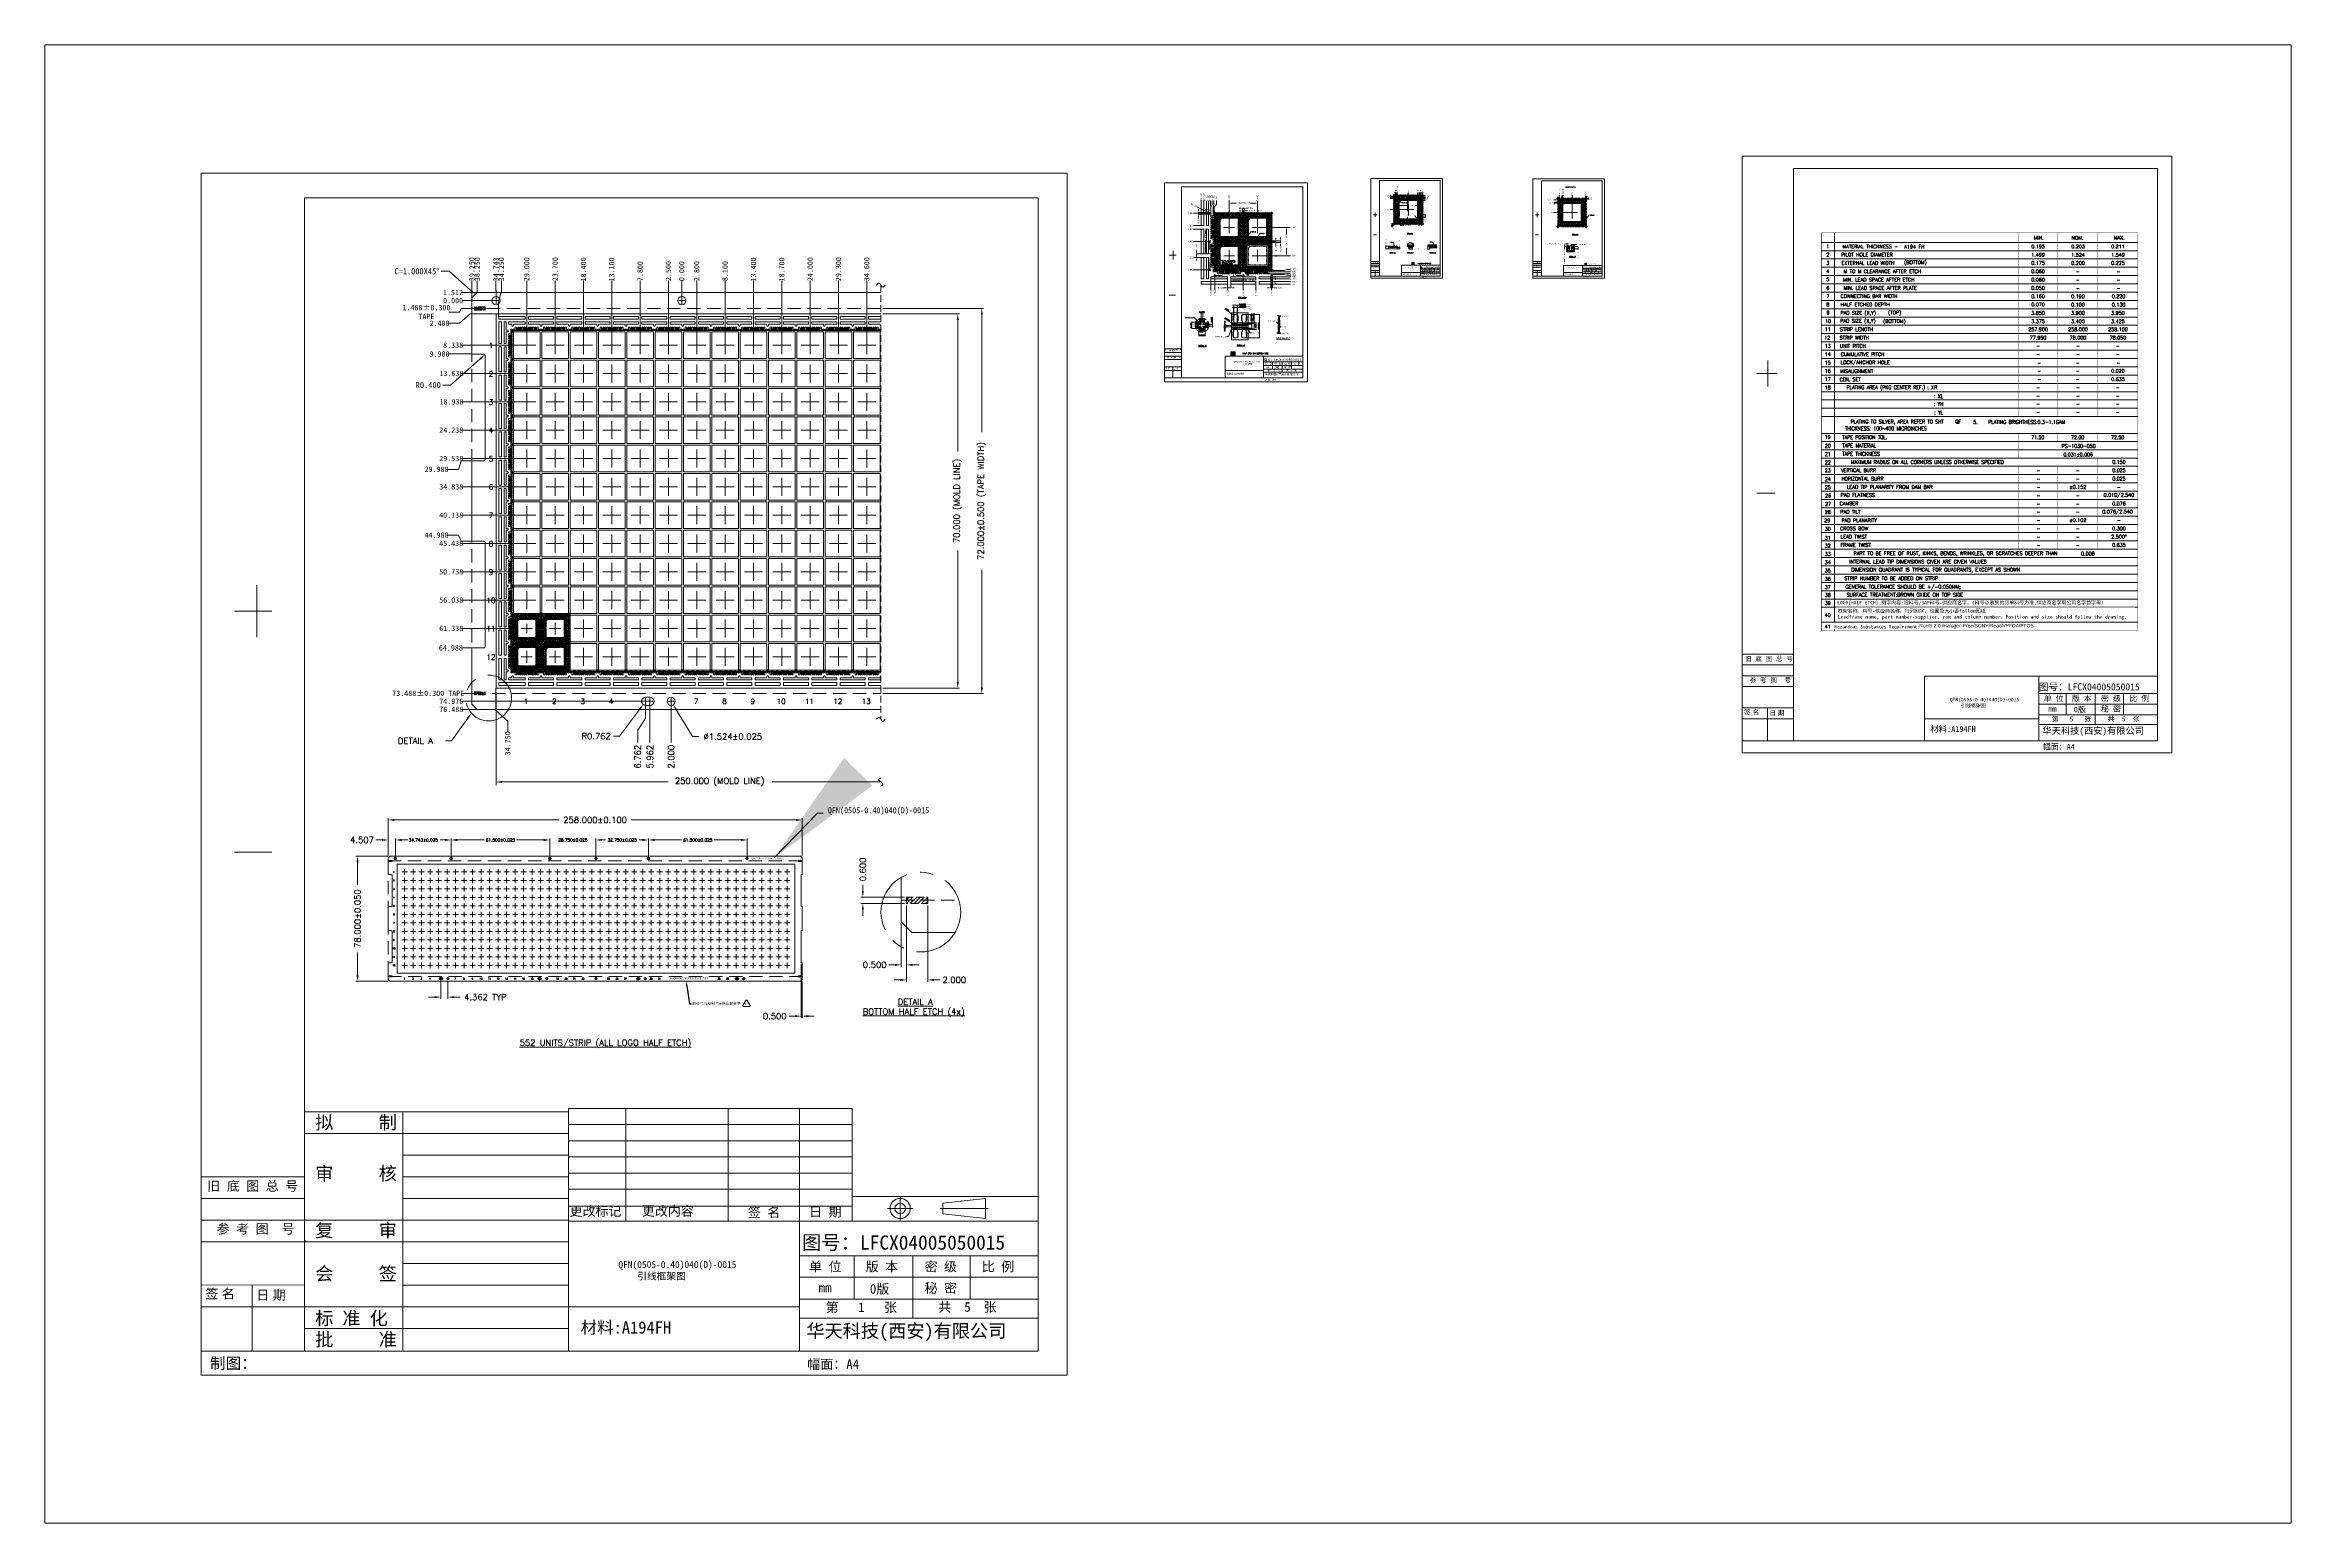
# Model space of a CAD drawing. Extents: x -140 to 3541, y -503 to -95.
# Drawn here: x 3120.4 to 3540.6, y -503.2 to -226.6 of the extents above; entities outside this region: 25.
import ezdxf
from ezdxf import colors
from ezdxf.entities.mleader import LeaderData, LeaderLine
from ezdxf.enums import TextEntityAlignment as Align
from ezdxf.lldxf.tags import DXFTag
from ezdxf.math import Vec2, Vec3

# ---------------------------------------------------------------- set-up
doc = ezdxf.new("R2010")
doc.units = 0
doc.header["$LTSCALE"] = 5
doc.header["$MEASUREMENT"] = 0
doc.header["$PDMODE"] = 3
for name, pattern in [('CENTER', [2, 1.25, -0.25, 0.25, -0.25]), ('DASHED', [0.75, 0.5, -0.25]), ('HIDDEN', [0.375, 0.25, -0.125])]:
    doc.linetypes.add(name, pattern=pattern)
doc.layers.get('0').update_dxf_attribs({"linetype": 'CONTINUOUS'})
doc.layers.get('Defpoints').update_dxf_attribs({"linetype": 'CONTINUOUS'})
for name, color, linetype in [('1', 7, 'CONTINUOUS'), ('1D', 4, 'CONTINUOUS'), ('2D', 4, 'CONTINUOUS'), ('5', 7, 'CONTINUOUS'), ('center', 1, 'CONTINUOUS'), ('EACH01', 4, 'CONTINUOUS'), ('ETCH', 4, 'CONTINUOUS'), ('PKG', 2, 'CONTINUOUS'), ('PLATING', 3, 'CONTINUOUS'), ('标注', 4, 'CONTINUOUS')]:
    doc.layers.add(name, color=color, linetype=linetype)
for name, color, linetype, lineweight in [('图层1实体', 7, 'CONTINUOUS', 18), ('尺寸线层', 3, 'CONTINUOUS', 18), ('标注线', 3, 'CONTINUOUS', 18)]:
    doc.layers.add(name, color=color, linetype=linetype, lineweight=lineweight)
doc.styles.add('ROMANS', font='SIMPLEX', dxfattribs={"width": 0.8, "height": 0.018})
doc.styles.add('SIMPLEX', font='SIMPLEX')
doc.styles.get("Standard").update_dxf_attribs({"font": 'romans.shx', "bigfont": 'bigfont.shx'})
doc.styles.add('宋体', font='')
doc.styles.get('宋体').set_extended_font_data('SimSun')
tags = doc.linetypes.add('BORDER', pattern=[8.75, 2.5, -1.25, 2.5, -1.25, 0, -1.25]).pattern_tags.tags
tags[14:15] = [DXFTag(74, 4), DXFTag(75, 0), DXFTag(340, '0'), DXFTag(46, 1.0), DXFTag(50, 0.0), DXFTag(44, 0.0), DXFTag(45, 0.0)]
tags[12:13] = [DXFTag(74, 4), DXFTag(75, 0), DXFTag(340, '0'), DXFTag(46, 1.0), DXFTag(50, 0.0), DXFTag(44, 0.0), DXFTag(45, 0.0)]
tags[10:11] = [DXFTag(74, 4), DXFTag(75, 0), DXFTag(340, '0'), DXFTag(46, 1.0), DXFTag(50, 0.0), DXFTag(44, 0.0), DXFTag(45, 0.0)]
tags[8:9] = [DXFTag(74, 4), DXFTag(75, 0), DXFTag(340, '0'), DXFTag(46, 1.0), DXFTag(50, 0.0), DXFTag(44, 0.0), DXFTag(45, 0.0)]
tags[6:7] = [DXFTag(74, 4), DXFTag(75, 0), DXFTag(340, '0'), DXFTag(46, 1.0), DXFTag(50, 0.0), DXFTag(44, 0.0), DXFTag(45, 0.0)]
tags[4:5] = [DXFTag(74, 4), DXFTag(75, 0), DXFTag(340, '0'), DXFTag(46, 1.0), DXFTag(50, 0.0), DXFTag(44, 0.0), DXFTag(45, 0.0)]
doc.dimstyles.new('2', dxfattribs={"dimtxt": 0.21, "dimasz": 0.21, "dimexe": 0.07, "dimexo": 0.07, "dimgap": 0.07, "dimtad": 0, "dimdec": 3, "dimzin": 1, "dimdsep": 46, "dimtxsty": 'Standard', "dimcen": 0.009, "dimclrd": 256, "dimclre": 256, "dimclrt": 256, "dimadec": 0, "dimazin": 1, "dimtm": 1.25, "dimtfac": 1, "dimtdec": 3, "dimtofl": 0, "dimtmove": 0, "dimatfit": 3, "dimfxl": 0.0072, "dimtolj": 1, "dimtzin": 0, "dimlwd": -1, "dimlwe": -1, "dimarcsym": 0})
doc.dimstyles.new('ISO-25', dxfattribs={"dimtxt": 2.5, "dimasz": 2.5, "dimexe": 1.25, "dimexo": 0.625, "dimtad": 1, "dimtxsty": 'Standard', "dimcen": 2.5, "dimadec": 0, "dimazin": 0, "dimtfac": 1, "dimtmove": 0, "dimatfit": 3, "dimfxl": 1, "dimarcsym": 0})
doc.dimstyles.get("Standard").update_dxf_attribs({"dimscale": 4.5, "dimtxt": 0.16, "dimasz": 0.12, "dimexe": 0.08, "dimexo": 0.05, "dimgap": 0.08, "dimtad": 0, "dimdec": 3, "dimzin": 0, "dimdsep": 46, "dimtxsty": 'Standard', "dimcen": 0.09, "dimadec": 0, "dimazin": 0, "dimtfac": 1, "dimtdec": 3, "dimtmove": 0, "dimatfit": 3, "dimfxl": 1, "dimtolj": 1, "dimtzin": 0, "dimarcsym": 0})
doc.dimstyles.new('Standard$0', dxfattribs={"dimtxt": 0.08, "dimasz": 0.08, "dimexe": 0.0266, "dimexo": 0.0266, "dimgap": 0.0266, "dimtad": 0, "dimdec": 3, "dimzin": 1, "dimdsep": 46, "dimtxsty": 'Standard', "dimcen": 0, "dimclrd": 256, "dimclre": 256, "dimclrt": 256, "dimadec": 0, "dimazin": 1, "dimtm": 1.25, "dimtfac": 1, "dimtdec": 3, "dimtmove": 0, "dimatfit": 0, "dimfxl": 1, "dimtolj": 1, "dimtzin": 0, "dimlwd": -1, "dimlwe": -1, "dimarcsym": 0})
doc.dimstyles.new('tapp', dxfattribs={"dimtxt": 1.15, "dimasz": 1.75, "dimexe": 0.5, "dimexo": 0.5, "dimgap": 0.2, "dimtad": 0, "dimdec": 3, "dimzin": 0, "dimdsep": 46, "dimtxsty": 'SIMPLEX', "dimcen": 0, "dimdle": 3.5, "dimclrd": 256, "dimclre": 256, "dimclrt": 256, "dimazin": 0, "dimtfac": 0.6, "dimtdec": 3, "dimtofl": 0, "dimtmove": 0, "dimatfit": 3, "dimfxl": 1, "dimtolj": 1, "dimtzin": 0, "dimarcsym": 0})
doc.dimstyles.new('副本Standard', dxfattribs={"dimtxt": 0.05, "dimasz": 0.05, "dimexe": 0.07, "dimexo": 0.07, "dimgap": 0.07, "dimtad": 1, "dimzin": 1, "dimdsep": 46, "dimtxsty": 'SIMPLEX', "dimcen": 0.1, "dimclrd": 256, "dimclre": 256, "dimclrt": 256, "dimadec": 0, "dimazin": 0, "dimtfac": 1, "dimtofl": 0, "dimtmove": 0, "dimatfit": 0, "dimfxl": 1, "dimlwd": -1, "dimlwe": -1, "dimarcsym": 0})
pattern_1 = [(45, (2817.30123, -258.86562), (-0.044194174, 0.044194174), [])]
pattern_2 = [(0, (2817.301227, -257.938947), (0.025, 0.04330127), [0.00625, -0.04375]), (90, (2817.304352, -257.938947), (-0.025, 0.0433012702), [0.003125, -0.0834775403]), (90, (2817.305133, -257.938947), (-0.025, 0.0433012702), [0.0025, -0.0841025403]), (90, (2817.30357, -257.938947), (-0.025, 0.0433012702), [0.0025, -0.0841025403]), (60, (2817.305915, -257.938947), (-0.025, 0.0433012702), [0.002, -0.048]), (120, (2817.30279, -257.938947), (-0.05, 2e-11), [0.002, -0.048])]
pattern_3 = [(45, (2817.30123, -257.93895), (-0.044194174, 0.044194174), [])]
pattern_4 = [(45, (3375.939896, -255.16016), (-0.0441942, 0.0441942), [])]
pattern_5 = [(45, (3211.050355, -333.526074), (-0.0441942, 0.0441942), [])]
pattern_6 = [(45, (3216.350355, -333.526074), (-0.0441942, 0.0441942), [])]
pattern_7 = [(45, (3211.050355, -338.826074), (-0.0441942, 0.0441942), [])]
pattern_8 = [(45, (3216.350355, -338.826074), (-0.0441942, 0.0441942), [])]
pattern_9 = [(45, (-3340.25684, 269.03637), (-0.0441941738, 0.0441941738), []), (135, (-3340.25684, 269.03637), (-0.0441941738, -0.0441941738), [])]
pattern_10 = [(45, (3342.417854, -258.481096), (-0.0441942, 0.0441942), [])]
pattern_11 = [(45, (3347.717854, -258.481096), (-0.0441942, 0.0441942), [])]
pattern_12 = [(45, (3342.417854, -263.781096), (-0.0441942, 0.0441942), [])]
pattern_13 = [(45, (3347.717854, -263.781096), (-0.0441942, 0.0441942), [])]
pattern_14 = [(45, (2817.30123, -274.88146), (-0.044194174, 0.044194174), [])]
pattern_15 = [(135, (3392.93991, -815.54809), (-0.044194174, -0.044194174), [])]
pattern_16 = [(45, (1044.50145, -960.38272), (-0.129652448, 0.129652448), [])]

# ---------------------------------------------------------------- blocks, each defined once
blk = doc.blocks.new('*D6')
at = {"layer": 'Defpoints', "color": 0}
for p in [(3406.08, -254.7), (3406.08, -257.94), (3406.08, -257.94)]:
    blk.add_point(p, dxfattribs=at)
at = {"layer": '标注', "lineweight": 0}
blk.add_line((3406.08, -257.92), (3406.08, -254.7), dxfattribs=at)
at = {"layer": '标注', "lineweight": 0, "insert": (3406.08, -254.43), "char_height": 0.13, "attachment_point": 5, "rotation": 90, "style": '宋体'}
blk.add_mtext('\\A1;0.000', dxfattribs=at)
blk = doc.blocks.new('*D7')
at = {"layer": 'Defpoints', "color": 0}
for p in [(3402.67, -257.94), (3406.08, -257.94), (3406.08, -257.94)]:
    blk.add_point(p, dxfattribs=at)
at = {"layer": '标注', "lineweight": 0}
blk.add_line((3406.06, -257.94), (3402.67, -257.94), dxfattribs=at)
at = {"layer": '标注', "lineweight": 0, "insert": (3402.4, -257.94), "char_height": 0.13, "attachment_point": 5, "style": '宋体'}
blk.add_mtext('\\A1;0.000 ', dxfattribs=at)
blk = doc.blocks.new('*D8')
at = {"layer": 'Defpoints', "color": 0}
for p in [(3408.58, -254.84), (3408.58, -255.44), (3406.08, -257.94)]:
    blk.add_point(p, dxfattribs=at)
at = {"layer": '标注', "lineweight": 0}
blk.add_line((3408.58, -255.42), (3408.58, -254.84), dxfattribs=at)
at = {"layer": '标注', "lineweight": 0, "insert": (3408.58, -254.42), "char_height": 0.13, "attachment_point": 5, "rotation": 90, "style": '宋体'}
blk.add_mtext('\\A1;2.500PKG', dxfattribs=at)
blk = doc.blocks.new('*D9')
at = {"layer": 'Defpoints', "color": 0}
for p in [(3408.58, -255.44), (3409.21, -255.44), (3406.08, -257.94)]:
    blk.add_point(p, dxfattribs=at)
at = {"layer": '标注', "lineweight": 0}
blk.add_line((3408.6, -255.44), (3409.21, -255.44), dxfattribs=at)
at = {"layer": '标注', "lineweight": 0, "insert": (3409.62, -255.44), "char_height": 0.13, "attachment_point": 5, "style": '宋体'}
blk.add_mtext('\\A1;2.500PKG', dxfattribs=at)
blk = doc.blocks.new('*D10')
at = {"layer": 'Defpoints', "color": 0}
for p in [(3408.63, -255.38), (3408.81, -254.84), (3406.08, -257.94)]:
    blk.add_point(p, dxfattribs=at)
at = {"layer": '标注', "lineweight": 0}
for p, q in [((3408.63, -255.04), (3408.81, -254.94)), ((3408.63, -255.36), (3408.63, -255.04)), ((3408.81, -254.94), (3408.81, -254.84))]:
    blk.add_line(p, q, dxfattribs=at)
at = {"layer": '标注', "lineweight": 0, "insert": (3408.81, -254.56), "char_height": 0.13, "attachment_point": 5, "rotation": 90, "style": '宋体'}
blk.add_mtext('2.555', dxfattribs=at)
blk = doc.blocks.new('*D11')
at = {"layer": 'Defpoints', "color": 0}
for p in [(3408.63, -255.38), (3409.21, -255.25), (3406.08, -257.94)]:
    blk.add_point(p, dxfattribs=at)
at = {"layer": '标注', "lineweight": 0}
for p, q in [((3408.66, -255.38), (3409.01, -255.38)), ((3409.01, -255.38), (3409.11, -255.25)), ((3409.11, -255.25), (3409.21, -255.25))]:
    blk.add_line(p, q, dxfattribs=at)
at = {"layer": '标注', "lineweight": 0, "insert": (3409.48, -255.25), "char_height": 0.13, "attachment_point": 5, "style": '宋体'}
blk.add_mtext('2.555', dxfattribs=at)
blk = doc.blocks.new('*D12')
at = {"layer": 'Defpoints', "color": 0}
for p in [(3375.45, -254.16), (3375.45, -257.4), (3375.45, -257.4)]:
    blk.add_point(p, dxfattribs=at)
at = {"layer": '标注', "lineweight": 0}
blk.add_line((3375.45, -257.37), (3375.45, -254.16), dxfattribs=at)
at = {"layer": '标注', "lineweight": 0, "insert": (3375.45, -253.88), "char_height": 0.13, "attachment_point": 5, "rotation": 90, "style": '宋体'}
blk.add_mtext('0.000', dxfattribs=at)
blk = doc.blocks.new('*D13')
at = {"layer": 'Defpoints', "color": 0}
for p in [(3372.05, -257.4), (3375.45, -257.4), (3375.45, -257.4)]:
    blk.add_point(p, dxfattribs=at)
at = {"layer": '标注', "lineweight": 0}
blk.add_line((3375.43, -257.4), (3372.05, -257.4), dxfattribs=at)
at = {"layer": '标注', "lineweight": 0, "insert": (3371.78, -257.4), "char_height": 0.13, "attachment_point": 5, "style": '宋体'}
blk.add_mtext('0.000 ', dxfattribs=at)
blk = doc.blocks.new('*D14')
at = {"layer": 'Defpoints', "color": 0}
for p in [(3377.95, -254.16), (3377.95, -254.9), (3375.45, -257.4)]:
    blk.add_point(p, dxfattribs=at)
at = {"layer": '标注', "lineweight": 0}
blk.add_line((3377.95, -254.87), (3377.95, -254.16), dxfattribs=at)
at = {"layer": '标注', "lineweight": 0, "insert": (3377.95, -253.74), "char_height": 0.13, "attachment_point": 5, "rotation": 90, "style": '宋体'}
blk.add_mtext('2.500PKG', dxfattribs=at)
blk = doc.blocks.new('*D15')
at = {"layer": 'Defpoints', "color": 0}
for p in [(3377.95, -254.9), (3378.59, -254.9), (3375.45, -257.4)]:
    blk.add_point(p, dxfattribs=at)
at = {"layer": '标注', "lineweight": 0}
blk.add_line((3377.98, -254.9), (3378.59, -254.9), dxfattribs=at)
at = {"layer": '标注', "lineweight": 0, "insert": (3379, -254.9), "char_height": 0.13, "attachment_point": 5, "style": '宋体'}
blk.add_mtext('2.500PKG', dxfattribs=at)
blk = doc.blocks.new('*D16')
at = {"layer": 'Defpoints', "color": 0}
for p in [(3378.01, -254.84), (3378.15, -254.15), (3375.45, -257.4)]:
    blk.add_point(p, dxfattribs=at)
at = {"layer": '标注', "lineweight": 0}
for p, q in [((3378.01, -254.35), (3378.15, -254.25)), ((3378.01, -254.82), (3378.01, -254.35)), ((3378.15, -254.25), (3378.15, -254.15))]:
    blk.add_line(p, q, dxfattribs=at)
at = {"layer": '标注', "lineweight": 0, "insert": (3378.15, -253.87), "char_height": 0.13, "attachment_point": 5, "rotation": 90, "style": '宋体'}
blk.add_mtext('2.555', dxfattribs=at)
blk = doc.blocks.new('*D17')
at = {"layer": 'Defpoints', "color": 0}
for p in [(3378.01, -254.84), (3378.59, -254.71), (3375.45, -257.4)]:
    blk.add_point(p, dxfattribs=at)
at = {"layer": '标注', "lineweight": 0}
for p, q in [((3378.03, -254.84), (3378.39, -254.84)), ((3378.39, -254.84), (3378.49, -254.71)), ((3378.49, -254.71), (3378.59, -254.71))]:
    blk.add_line(p, q, dxfattribs=at)
at = {"layer": '标注', "lineweight": 0, "insert": (3378.86, -254.71), "char_height": 0.13, "attachment_point": 5, "style": '宋体'}
blk.add_mtext('2.555', dxfattribs=at)
blk = doc.blocks.new('*D18')
at = {"layer": 'Defpoints', "color": 0}
for p in [(3378.01, -255.1), (3378.59, -255.1), (3375.45, -257.4)]:
    blk.add_point(p, dxfattribs=at)
at = {"layer": '标注', "lineweight": 0}
for p, q in [((3378.03, -255.1), (3378.39, -255.1)), ((3378.39, -255.1), (3378.49, -255.1)), ((3378.49, -255.1), (3378.59, -255.1))]:
    blk.add_line(p, q, dxfattribs=at)
at = {"layer": '标注', "lineweight": 0, "insert": (3378.86, -255.1), "char_height": 0.13, "attachment_point": 5, "style": '宋体'}
blk.add_mtext('2.300', dxfattribs=at)
blk = doc.blocks.new('*D19')
at = {"layer": 'Defpoints', "color": 0}
for p in [(3378.01, -255.25), (3378.59, -255.25), (3375.45, -257.4)]:
    blk.add_point(p, dxfattribs=at)
at = {"layer": '标注', "lineweight": 0}
for p, q in [((3378.03, -255.25), (3378.39, -255.25)), ((3378.39, -255.25), (3378.49, -255.25)), ((3378.49, -255.25), (3378.59, -255.25))]:
    blk.add_line(p, q, dxfattribs=at)
at = {"layer": '标注', "lineweight": 0, "insert": (3378.86, -255.25), "char_height": 0.13, "attachment_point": 5, "style": '宋体'}
blk.add_mtext('2.150', dxfattribs=at)
blk = doc.blocks.new('*D20')
at = {"layer": 'Defpoints', "color": 0}
for p in [(3377.3, -255.45), (3378.59, -255.45), (3375.45, -257.4)]:
    blk.add_point(p, dxfattribs=at)
at = {"layer": '标注', "lineweight": 0}
for p, q in [((3377.32, -255.45), (3378.39, -255.45)), ((3378.39, -255.45), (3378.49, -255.45)), ((3378.49, -255.45), (3378.59, -255.45))]:
    blk.add_line(p, q, dxfattribs=at)
at = {"layer": '标注', "lineweight": 0, "insert": (3378.85, -255.45), "char_height": 0.13, "attachment_point": 5, "style": '宋体'}
blk.add_mtext('1.950', dxfattribs=at)
blk = doc.blocks.new('*D21')
at = {"layer": 'Defpoints', "color": 0}
for p in [(3372.05, -255.29), (3374.05, -255.3), (3375.45, -257.4)]:
    blk.add_point(p, dxfattribs=at)
at = {"layer": '标注', "lineweight": 0}
for p, q in [((3372.15, -255.29), (3372.05, -255.29)), ((3372.25, -255.3), (3372.15, -255.29)), ((3374.03, -255.3), (3372.25, -255.3))]:
    blk.add_line(p, q, dxfattribs=at)
at = {"layer": '标注', "lineweight": 0, "insert": (3371.45, -255.29), "char_height": 0.13, "attachment_point": 5, "style": '宋体'}
blk.add_mtext('2.100%%P0.025', dxfattribs=at)
blk = doc.blocks.new('*D22')
at = {"layer": 'Defpoints', "color": 0}
for p in [(3372.05, -255.1), (3373.53, -255.15), (3375.45, -257.4)]:
    blk.add_point(p, dxfattribs=at)
at = {"layer": '标注', "lineweight": 0}
for p, q in [((3372.15, -255.1), (3372.05, -255.1)), ((3372.25, -255.15), (3372.15, -255.1)), ((3373.5, -255.15), (3372.25, -255.15))]:
    blk.add_line(p, q, dxfattribs=at)
at = {"layer": '标注', "lineweight": 0, "insert": (3371.78, -255.1), "char_height": 0.13, "attachment_point": 5, "style": '宋体'}
blk.add_mtext('2.243', dxfattribs=at)
blk = doc.blocks.new('*D23')
at = {"layer": 'Defpoints', "color": 0}
for p in [(3372.05, -254.88), (3373.53, -255.05), (3375.45, -257.4)]:
    blk.add_point(p, dxfattribs=at)
at = {"layer": '标注', "lineweight": 0}
for p, q in [((3372.15, -254.88), (3372.05, -254.88)), ((3372.25, -255.05), (3372.15, -254.88)), ((3373.5, -255.05), (3372.25, -255.05))]:
    blk.add_line(p, q, dxfattribs=at)
at = {"layer": '标注', "lineweight": 0, "insert": (3371.78, -254.88), "char_height": 0.13, "attachment_point": 5, "style": '宋体'}
blk.add_mtext('2.350', dxfattribs=at)
blk = doc.blocks.new('*D24')
at = {"layer": 'Defpoints', "color": 0}
for p in [(3372.05, -254.69), (3373.58, -254.97), (3375.45, -257.4)]:
    blk.add_point(p, dxfattribs=at)
at = {"layer": '标注', "lineweight": 0}
for p, q in [((3372.15, -254.69), (3372.05, -254.69)), ((3372.25, -254.97), (3372.15, -254.69)), ((3373.55, -254.97), (3372.25, -254.97))]:
    blk.add_line(p, q, dxfattribs=at)
at = {"layer": '标注', "lineweight": 0, "insert": (3371.78, -254.69), "char_height": 0.13, "attachment_point": 5, "style": '宋体'}
blk.add_mtext('2.425', dxfattribs=at)
blk = doc.blocks.new('*D25')
at = {"layer": 'Defpoints', "color": 0}
for p in [(3377.75, -254.84), (3377.76, -254.16), (3375.45, -257.4)]:
    blk.add_point(p, dxfattribs=at)
at = {"layer": '标注', "lineweight": 0}
for p, q in [((3377.75, -254.36), (3377.76, -254.26)), ((3377.75, -254.82), (3377.75, -254.36)), ((3377.76, -254.26), (3377.76, -254.16))]:
    blk.add_line(p, q, dxfattribs=at)
at = {"layer": '标注', "lineweight": 0, "insert": (3377.76, -253.88), "char_height": 0.13, "attachment_point": 5, "rotation": 90, "style": '宋体'}
blk.add_mtext('2.300', dxfattribs=at)
blk = doc.blocks.new('*D26')
at = {"layer": 'Defpoints', "color": 0}
for p in [(3377.6, -254.84), (3377.61, -254.16), (3375.45, -257.4)]:
    blk.add_point(p, dxfattribs=at)
at = {"layer": '标注', "lineweight": 0}
for p, q in [((3377.6, -254.36), (3377.61, -254.26)), ((3377.6, -254.82), (3377.6, -254.36)), ((3377.61, -254.26), (3377.61, -254.16))]:
    blk.add_line(p, q, dxfattribs=at)
at = {"layer": '标注', "lineweight": 0, "insert": (3377.61, -253.88), "char_height": 0.13, "attachment_point": 5, "rotation": 90, "style": '宋体'}
blk.add_mtext('2.150', dxfattribs=at)
blk = doc.blocks.new('*D27')
at = {"layer": 'Defpoints', "color": 0}
for p in [(3373.35, -256), (3373.37, -254.17), (3375.45, -257.4)]:
    blk.add_point(p, dxfattribs=at)
at = {"layer": '标注', "lineweight": 0}
for p, q in [((3373.35, -254.37), (3373.37, -254.27)), ((3373.35, -255.97), (3373.35, -254.37)), ((3373.37, -254.27), (3373.37, -254.17))]:
    blk.add_line(p, q, dxfattribs=at)
at = {"layer": '标注', "lineweight": 0, "insert": (3373.37, -253.58), "char_height": 0.13, "attachment_point": 5, "rotation": 90, "style": '宋体'}
blk.add_mtext('2.100%%P0.025', dxfattribs=at)
blk = doc.blocks.new('*D28')
at = {"layer": 'Defpoints', "color": 0}
for p in [(3373.21, -254.16), (3373.21, -255.47), (3375.45, -257.4)]:
    blk.add_point(p, dxfattribs=at)
at = {"layer": '标注', "lineweight": 0}
for p, q in [((3373.21, -254.26), (3373.21, -254.16)), ((3373.21, -254.36), (3373.21, -254.26)), ((3373.21, -255.45), (3373.21, -254.36))]:
    blk.add_line(p, q, dxfattribs=at)
at = {"layer": '标注', "lineweight": 0, "insert": (3373.21, -253.88), "char_height": 0.13, "attachment_point": 5, "rotation": 90, "style": '宋体'}
blk.add_mtext('2.243', dxfattribs=at)
blk = doc.blocks.new('*D29')
at = {"layer": 'Defpoints', "color": 0}
for p in [(3373.05, -254.16), (3373.1, -255.47), (3375.45, -257.4)]:
    blk.add_point(p, dxfattribs=at)
at = {"layer": '标注', "lineweight": 0}
for p, q in [((3373.05, -254.26), (3373.05, -254.16)), ((3373.1, -254.36), (3373.05, -254.26)), ((3373.1, -255.45), (3373.1, -254.36))]:
    blk.add_line(p, q, dxfattribs=at)
at = {"layer": '标注', "lineweight": 0, "insert": (3373.05, -253.88), "char_height": 0.13, "attachment_point": 5, "rotation": 90, "style": '宋体'}
blk.add_mtext('2.350', dxfattribs=at)
blk = doc.blocks.new('*D30')
at = {"layer": 'Defpoints', "color": 0}
for p in [(3372.88, -254.16), (3373.03, -255.52), (3375.45, -257.4)]:
    blk.add_point(p, dxfattribs=at)
at = {"layer": '标注', "lineweight": 0}
for p, q in [((3372.88, -254.26), (3372.88, -254.16)), ((3373.03, -254.36), (3372.88, -254.26)), ((3373.03, -255.5), (3373.03, -254.36))]:
    blk.add_line(p, q, dxfattribs=at)
at = {"layer": '标注', "lineweight": 0, "insert": (3372.88, -253.88), "char_height": 0.13, "attachment_point": 5, "rotation": 90, "style": '宋体'}
blk.add_mtext('2.425', dxfattribs=at)
blk = doc.blocks.new('*D31')
at = {"layer": 'Defpoints', "color": 0}
for p in [(3377.95, -258.4), (3377.95, -258.8), (3378.57, -258.8)]:
    blk.add_point(p, dxfattribs=at)
at = {"layer": '标注', "lineweight": 0}
for p, q in [((3377.98, -258.4), (3378.64, -258.4)), ((3377.98, -258.8), (3378.64, -258.8)), ((3378.57, -258.35), (3378.57, -258.3)), ((3378.57, -258.4), (3378.57, -258.8)), ((3378.57, -258.85), (3378.57, -258.9))]:
    blk.add_line(p, q, dxfattribs=at)
at = {"layer": '标注'}
for points in [[(3378.56, -258.35), (3378.58, -258.35), (3378.57, -258.4)], [(3378.58, -258.85), (3378.56, -258.85), (3378.57, -258.8)]]:
    blk.add_solid(points, dxfattribs=at)
at = {"layer": '标注', "lineweight": 0, "insert": (3378.57, -259.49), "char_height": 0.13, "attachment_point": 5, "rotation": 90, "style": '宋体'}
blk.add_mtext('0.400%%P0.025', dxfattribs=at)
blk = doc.blocks.new('*D32')
at = {"layer": 'Defpoints', "color": 0}
for p in [(3371.69, -264.21), (3371.27, -264.72), (3371.69, -264.72)]:
    blk.add_point(p, dxfattribs=at)
at = {"layer": '标注', "lineweight": 0}
for p, q in [((3371.67, -264.21), (3371.24, -264.21)), ((3371.27, -264.16), (3371.27, -264.11)), ((3371.27, -264.21), (3371.27, -264.72)), ((3371.67, -264.72), (3371.24, -264.72)), ((3371.27, -264.77), (3371.27, -264.82))]:
    blk.add_line(p, q, dxfattribs=at)
at = {"layer": '标注'}
for points in [[(3371.26, -264.16), (3371.27, -264.16), (3371.27, -264.21)], [(3371.27, -264.77), (3371.26, -264.77), (3371.27, -264.72)]]:
    blk.add_solid(points, dxfattribs=at)
at = {"layer": '标注', "lineweight": 0, "insert": (3371.27, -263.51), "char_height": 0.13, "attachment_point": 5, "rotation": 90, "style": '宋体'}
blk.add_mtext('0.203%%P0.008', dxfattribs=at)
blk = doc.blocks.new('*D33')
at = {"layer": 'Defpoints', "color": 0}
for p in [(3373.4, -264.46), (3373.44, -264.72), (3373.84, -264.72)]:
    blk.add_point(p, dxfattribs=at)
at = {"layer": '标注', "lineweight": 0}
for p, q in [((3373.42, -264.46), (3373.86, -264.46)), ((3373.84, -264.41), (3373.84, -264.36)), ((3373.84, -264.46), (3373.84, -264.72)), ((3373.47, -264.72), (3373.86, -264.72)), ((3373.84, -264.77), (3373.84, -264.82))]:
    blk.add_line(p, q, dxfattribs=at)
at = {"layer": '标注'}
for points in [[(3373.83, -264.41), (3373.85, -264.41), (3373.84, -264.46)], [(3373.85, -264.77), (3373.83, -264.77), (3373.84, -264.72)]]:
    blk.add_solid(points, dxfattribs=at)
at = {"layer": '标注', "lineweight": 0, "insert": (3373.84, -263.76), "char_height": 0.13, "attachment_point": 5, "rotation": 90, "style": '宋体'}
blk.add_mtext('0.100%%P0.030', dxfattribs=at)
blk = doc.blocks.new('*D34')
at = {"layer": 'Defpoints', "color": 0}
for p in [(3375.31, -264.06), (3376.44, -263.8), (3376.44, -264.06)]:
    blk.add_point(p, dxfattribs=at)
at = {"layer": '标注', "lineweight": 0}
for p, q in [((3375.31, -264.03), (3375.31, -263.78)), ((3375.36, -263.8), (3375.6, -263.8)), ((3376.39, -263.8), (3376.15, -263.8)), ((3376.44, -264.03), (3376.44, -263.78))]:
    blk.add_line(p, q, dxfattribs=at)
at = {"layer": '标注'}
for points in [[(3375.36, -263.8), (3375.36, -263.81), (3375.31, -263.8)], [(3376.39, -263.81), (3376.39, -263.8), (3376.44, -263.8)]]:
    blk.add_solid(points, dxfattribs=at)
at = {"layer": '标注', "lineweight": 0, "insert": (3375.87, -263.8), "char_height": 0.13, "attachment_point": 5, "style": '宋体'}
blk.add_mtext('0.250', dxfattribs=at)
blk = doc.blocks.new('*D35')
at = {"layer": 'Defpoints', "color": 0}
for p in [(3375.56, -264.57), (3376.18, -264.57), (3376.18, -264.79)]:
    blk.add_point(p, dxfattribs=at)
at = {"layer": '标注', "lineweight": 0}
for p, q in [((3375.56, -264.6), (3375.56, -264.82)), ((3376.18, -264.6), (3376.18, -264.82)), ((3375.51, -264.79), (3375.46, -264.79)), ((3375.56, -264.79), (3376.18, -264.79)), ((3376.23, -264.79), (3376.28, -264.79))]:
    blk.add_line(p, q, dxfattribs=at)
at = {"layer": '标注'}
for points in [[(3375.51, -264.8), (3375.51, -264.78), (3375.56, -264.79)], [(3376.23, -264.78), (3376.23, -264.8), (3376.18, -264.79)]]:
    blk.add_solid(points, dxfattribs=at)
at = {"layer": '标注', "lineweight": 0, "insert": (3376.88, -264.79), "char_height": 0.13, "attachment_point": 5, "style": '宋体'}
blk.add_mtext('0.200%%P0.025', dxfattribs=at)
blk = doc.blocks.new('*D36')
at = {"layer": 'Defpoints', "color": 0}
for p in [(3347.23, -255.76), (3347.23, -260.72), (3347.23, -260.72)]:
    blk.add_point(p, dxfattribs=at)
at = {"layer": '标注', "lineweight": 0}
blk.add_line((3347.23, -260.69), (3347.23, -255.76), dxfattribs=at)
at = {"layer": '标注', "lineweight": 0, "insert": (3347.23, -255.19), "char_height": 0.3, "attachment_point": 5, "rotation": 90, "style": '宋体'}
blk.add_mtext('0.000', dxfattribs=at)
blk = doc.blocks.new('*D37')
at = {"layer": 'Defpoints', "color": 0}
for p in [(3347.23, -266.02), (3347.23, -266.02), (3353.35, -266.02)]:
    blk.add_point(p, dxfattribs=at)
at = {"layer": '标注', "lineweight": 0}
blk.add_line((3347.26, -266.02), (3353.35, -266.02), dxfattribs=at)
at = {"layer": '标注', "lineweight": 0, "insert": (3353.91, -266.02), "char_height": 0.3, "attachment_point": 5, "style": '宋体'}
blk.add_mtext('0.000 ', dxfattribs=at)
blk = doc.blocks.new('*D38')
at = {"layer": 'Defpoints', "color": 0}
for p in [(3347.23, -256.17), (3341.93, -259.6), (3347.23, -259.84)]:
    blk.add_point(p, dxfattribs=at)
at = {"layer": '标注', "linetype": 'Continuous', "lineweight": 0}
for p, q in [((3341.93, -259.58), (3341.93, -256.14)), ((3347.23, -259.82), (3347.23, -256.14))]:
    blk.add_line(p, q, dxfattribs=at)
at = {"layer": '标注', "color": 4, "linetype": 'Continuous', "lineweight": 0}
for p, q in [((3342.23, -256.17), (3343.25, -256.17)), ((3346.93, -256.17), (3345.91, -256.17))]:
    blk.add_line(p, q, dxfattribs=at)
at = {"layer": '标注', "color": 4}
for points in [[(3342.23, -256.12), (3342.23, -256.22), (3341.93, -256.17)], [(3346.93, -256.22), (3346.93, -256.12), (3347.23, -256.17)]]:
    blk.add_solid(points, dxfattribs=at)
at = {"layer": '标注', "lineweight": 0, "insert": (3344.58, -256.17), "char_height": 0.3, "attachment_point": 5, "style": '宋体'}
blk.add_mtext('5.300%%P0.025', dxfattribs=at)
blk = doc.blocks.new('*D39')
at = {"layer": 'Defpoints', "color": 0}
for p in [(3344.43, -258.22), (3344.73, -257.12), (3344.73, -258.22)]:
    blk.add_point(p, dxfattribs=at)
at = {"layer": '标注', "color": 4, "linetype": 'Continuous', "lineweight": 0}
for p, q in [((3344.13, -257.12), (3343.83, -257.12)), ((3344.43, -257.12), (3344.73, -257.12)), ((3345.03, -257.12), (3345.33, -257.12))]:
    blk.add_line(p, q, dxfattribs=at)
at = {"layer": '标注', "linetype": 'Continuous', "lineweight": 0}
for p, q in [((3344.43, -258.19), (3344.43, -257.1)), ((3344.73, -258.19), (3344.73, -257.1))]:
    blk.add_line(p, q, dxfattribs=at)
at = {"layer": '标注', "color": 4}
for points in [[(3344.13, -257.17), (3344.13, -257.07), (3344.43, -257.12)], [(3345.03, -257.07), (3345.03, -257.17), (3344.73, -257.12)]]:
    blk.add_solid(points, dxfattribs=at)
at = {"layer": '标注', "lineweight": 0, "insert": (3345.92, -257.12), "char_height": 0.3, "attachment_point": 5, "style": '宋体'}
blk.add_mtext('0.300', dxfattribs=at)
blk = doc.blocks.new('*D40')
at = {"layer": 'Defpoints', "color": 0}
for p in [(3344.49, -258.16), (3344.68, -257.6), (3344.68, -258.16)]:
    blk.add_point(p, dxfattribs=at)
at = {"layer": '标注', "color": 4, "linetype": 'Continuous', "lineweight": 0}
for p, q in [((3344.19, -257.6), (3343.89, -257.6)), ((3344.49, -257.6), (3344.68, -257.6)), ((3344.98, -257.6), (3345.28, -257.6))]:
    blk.add_line(p, q, dxfattribs=at)
at = {"layer": '标注', "linetype": 'Continuous', "lineweight": 0}
for p, q in [((3344.49, -258.14), (3344.49, -257.57)), ((3344.68, -258.14), (3344.68, -257.57))]:
    blk.add_line(p, q, dxfattribs=at)
at = {"layer": '标注', "color": 4}
for points in [[(3344.19, -257.65), (3344.19, -257.55), (3344.49, -257.6)], [(3344.98, -257.55), (3344.98, -257.65), (3344.68, -257.6)]]:
    blk.add_solid(points, dxfattribs=at)
at = {"layer": '标注', "lineweight": 0, "insert": (3346.61, -257.6), "char_height": 0.3, "attachment_point": 5, "style": '宋体'}
blk.add_mtext('0.190%%P0.030', dxfattribs=at)
blk = doc.blocks.new('*D41')
at = {"layer": 'Defpoints', "color": 0}
for p in [(3348.25, -260.72), (3348.25, -266.02), (3352.64, -266.02)]:
    blk.add_point(p, dxfattribs=at)
at = {"layer": '标注', "linetype": 'Continuous', "lineweight": 0}
for p, q in [((3348.27, -260.72), (3352.67, -260.72)), ((3348.27, -266.02), (3352.67, -266.02))]:
    blk.add_line(p, q, dxfattribs=at)
at = {"layer": '标注', "color": 4, "linetype": 'Continuous', "lineweight": 0}
for p, q in [((3352.64, -261.02), (3352.64, -262.04)), ((3352.64, -265.72), (3352.64, -264.7))]:
    blk.add_line(p, q, dxfattribs=at)
at = {"layer": '标注', "color": 4}
for points in [[(3352.69, -261.02), (3352.59, -261.02), (3352.64, -260.72)], [(3352.59, -265.72), (3352.69, -265.72), (3352.64, -266.02)]]:
    blk.add_solid(points, dxfattribs=at)
at = {"layer": '标注', "lineweight": 0, "insert": (3352.64, -263.37), "char_height": 0.3, "attachment_point": 5, "rotation": 90, "style": '宋体'}
blk.add_mtext('5.300%%P0.025', dxfattribs=at)
blk = doc.blocks.new('*D42')
at = {"layer": 'Defpoints', "color": 0}
for p in [(3349.73, -263.22), (3349.73, -263.52), (3351.56, -263.52)]:
    blk.add_point(p, dxfattribs=at)
at = {"layer": '标注', "linetype": 'Continuous', "lineweight": 0}
for p, q in [((3349.76, -263.22), (3351.58, -263.22)), ((3349.76, -263.52), (3351.58, -263.52))]:
    blk.add_line(p, q, dxfattribs=at)
at = {"layer": '标注', "color": 4, "linetype": 'Continuous', "lineweight": 0}
for p, q in [((3351.56, -262.92), (3351.56, -262.62)), ((3351.56, -263.22), (3351.56, -263.52)), ((3351.56, -263.82), (3351.56, -264.12))]:
    blk.add_line(p, q, dxfattribs=at)
at = {"layer": '标注', "color": 4}
for points in [[(3351.51, -262.92), (3351.61, -262.92), (3351.56, -263.22)], [(3351.61, -263.82), (3351.51, -263.82), (3351.56, -263.52)]]:
    blk.add_solid(points, dxfattribs=at)
at = {"layer": '标注', "lineweight": 0, "insert": (3351.56, -264.7), "char_height": 0.3, "attachment_point": 5, "rotation": 90, "style": '宋体'}
blk.add_mtext('0.300', dxfattribs=at)
blk = doc.blocks.new('*D43')
at = {"layer": 'Defpoints', "color": 0}
for p in [(3349.79, -263.27), (3349.79, -263.46), (3350.69, -263.46)]:
    blk.add_point(p, dxfattribs=at)
at = {"layer": '标注', "linetype": 'Continuous', "lineweight": 0}
for p, q in [((3349.81, -263.27), (3350.72, -263.27)), ((3349.81, -263.46), (3350.72, -263.46))]:
    blk.add_line(p, q, dxfattribs=at)
at = {"layer": '标注', "color": 4, "linetype": 'Continuous', "lineweight": 0}
for p, q in [((3350.69, -262.97), (3350.69, -262.67)), ((3350.69, -263.27), (3350.69, -263.46)), ((3350.69, -263.76), (3350.69, -264.06))]:
    blk.add_line(p, q, dxfattribs=at)
at = {"layer": '标注', "color": 4}
for points in [[(3350.64, -262.97), (3350.74, -262.97), (3350.69, -263.27)], [(3350.74, -263.76), (3350.64, -263.76), (3350.69, -263.46)]]:
    blk.add_solid(points, dxfattribs=at)
at = {"layer": '标注', "lineweight": 0, "insert": (3350.69, -265.4), "char_height": 0.3, "attachment_point": 5, "rotation": 90, "style": '宋体'}
blk.add_mtext('0.190%%P0.030', dxfattribs=at)
blk = doc.blocks.new('*D44')
at = {"layer": 'Defpoints', "color": 0}
for p in [(3347.23, -266.02), (3349.98, -268.79), (3353.35, -268.59)]:
    blk.add_point(p, dxfattribs=at)
at = {"layer": '标注', "lineweight": 0}
for p, q in [((3350, -268.79), (3352.15, -268.79)), ((3352.15, -268.79), (3352.75, -268.59)), ((3352.75, -268.59), (3353.35, -268.59))]:
    blk.add_line(p, q, dxfattribs=at)
at = {"layer": '标注', "lineweight": 0, "insert": (3353.92, -268.59), "char_height": 0.3, "attachment_point": 5, "style": '宋体'}
blk.add_mtext('2.770', dxfattribs=at)
blk = doc.blocks.new('*D45')
at = {"layer": 'Defpoints', "color": 0}
for p in [(3347.23, -266.02), (3349.79, -269.02), (3353.35, -269.01)]:
    blk.add_point(p, dxfattribs=at)
at = {"layer": '标注', "lineweight": 0}
for p, q in [((3349.81, -269.02), (3352.15, -269.02)), ((3352.15, -269.02), (3352.75, -269.01)), ((3352.75, -269.01), (3353.35, -269.01))]:
    blk.add_line(p, q, dxfattribs=at)
at = {"layer": '标注', "lineweight": 0, "insert": (3353.91, -269.01), "char_height": 0.3, "attachment_point": 5, "style": '宋体'}
blk.add_mtext('3.000', dxfattribs=at)
blk = doc.blocks.new('*D46')
at = {"layer": 'Defpoints', "color": 0}
for p in [(3347.23, -266.02), (3349.88, -269.56), (3353.35, -269.66)]:
    blk.add_point(p, dxfattribs=at)
at = {"layer": '标注', "lineweight": 0}
for p, q in [((3349.91, -269.56), (3352.15, -269.56)), ((3352.15, -269.56), (3352.75, -269.66)), ((3352.75, -269.66), (3353.35, -269.66))]:
    blk.add_line(p, q, dxfattribs=at)
at = {"layer": '标注', "lineweight": 0, "insert": (3353.91, -269.66), "char_height": 0.3, "attachment_point": 5, "style": '宋体'}
blk.add_mtext('3.545', dxfattribs=at)
blk = doc.blocks.new('*D47')
at = {"layer": 'Defpoints', "color": 0}
for p in [(3347.23, -266.02), (3349.38, -269.42), (3353.35, -269.33)]:
    blk.add_point(p, dxfattribs=at)
at = {"layer": '标注', "lineweight": 0}
for p, q in [((3349.41, -269.42), (3352.15, -269.42)), ((3352.15, -269.42), (3352.75, -269.33)), ((3352.75, -269.33), (3353.35, -269.33))]:
    blk.add_line(p, q, dxfattribs=at)
at = {"layer": '标注', "lineweight": 0, "insert": (3353.91, -269.33), "char_height": 0.3, "attachment_point": 5, "style": '宋体'}
blk.add_mtext('3.400', dxfattribs=at)
blk = doc.blocks.new('*D48')
at = {"layer": 'Defpoints', "color": 0}
for p in [(3347.23, -266.02), (3350.49, -269.97), (3353.35, -269.97)]:
    blk.add_point(p, dxfattribs=at)
at = {"layer": '标注', "lineweight": 0}
blk.add_line((3350.51, -269.97), (3353.35, -269.97), dxfattribs=at)
at = {"layer": '标注', "lineweight": 0, "insert": (3353.91, -269.97), "char_height": 0.3, "attachment_point": 5, "style": '宋体'}
blk.add_mtext('3.950', dxfattribs=at)
blk = doc.blocks.new('*D49')
at = {"layer": 'Defpoints', "color": 0}
for p in [(3347.23, -266.02), (3350.66, -270.37), (3353.35, -270.37)]:
    blk.add_point(p, dxfattribs=at)
at = {"layer": '标注', "lineweight": 0}
blk.add_line((3350.68, -270.37), (3353.35, -270.37), dxfattribs=at)
at = {"layer": '标注', "lineweight": 0, "insert": (3353.92, -270.37), "char_height": 0.3, "attachment_point": 5, "style": '宋体'}
blk.add_mtext('4.350', dxfattribs=at)
blk = doc.blocks.new('*D50')
at = {"layer": 'Defpoints', "color": 0}
for p in [(3347.23, -266.02), (3349.68, -270.87), (3353.35, -270.87)]:
    blk.add_point(p, dxfattribs=at)
at = {"layer": '标注', "lineweight": 0}
blk.add_line((3349.71, -270.87), (3353.35, -270.87), dxfattribs=at)
at = {"layer": '标注', "lineweight": 0, "insert": (3353.92, -270.87), "char_height": 0.3, "attachment_point": 5, "style": '宋体'}
blk.add_mtext('4.850', dxfattribs=at)
blk = doc.blocks.new('*D51')
at = {"layer": 'Defpoints', "color": 0}
for p in [(3347.23, -266.02), (3349.68, -271.37), (3353.35, -271.37)]:
    blk.add_point(p, dxfattribs=at)
at = {"layer": '标注', "lineweight": 0}
blk.add_line((3349.71, -271.37), (3353.35, -271.37), dxfattribs=at)
at = {"layer": '标注', "lineweight": 0, "insert": (3353.91, -271.37), "char_height": 0.3, "attachment_point": 5, "style": '宋体'}
blk.add_mtext('5.350', dxfattribs=at)
blk = doc.blocks.new('*D52')
at = {"layer": 'Defpoints', "color": 0}
for p in [(3339.54, -255.76), (3339.16, -257.97), (3347.23, -260.72)]:
    blk.add_point(p, dxfattribs=at)
at = {"layer": '标注', "lineweight": 0}
for p, q in [((3339.54, -256.36), (3339.54, -255.76)), ((3339.16, -256.96), (3339.54, -256.36)), ((3339.16, -257.95), (3339.16, -256.96))]:
    blk.add_line(p, q, dxfattribs=at)
at = {"layer": '标注', "lineweight": 0, "insert": (3339.54, -255.19), "char_height": 0.3, "attachment_point": 5, "rotation": 90, "style": '宋体'}
blk.add_mtext('8.070', dxfattribs=at)
blk = doc.blocks.new('*D53')
at = {"layer": 'Defpoints', "color": 0}
for p in [(3339.09, -255.76), (3338.93, -258.16), (3347.23, -260.72)]:
    blk.add_point(p, dxfattribs=at)
at = {"layer": '标注', "lineweight": 0}
for p, q in [((3339.09, -256.36), (3339.09, -255.76)), ((3338.93, -256.96), (3339.09, -256.36)), ((3338.93, -258.14), (3338.93, -256.96))]:
    blk.add_line(p, q, dxfattribs=at)
at = {"layer": '标注', "lineweight": 0, "insert": (3339.09, -255.19), "char_height": 0.3, "attachment_point": 5, "rotation": 90, "style": '宋体'}
blk.add_mtext('8.300', dxfattribs=at)
blk = doc.blocks.new('*D54')
at = {"layer": 'Defpoints', "color": 0}
for p in [(3338.78, -255.76), (3338.53, -258.57), (3347.23, -260.72)]:
    blk.add_point(p, dxfattribs=at)
at = {"layer": '标注', "lineweight": 0}
for p, q in [((3338.78, -256.36), (3338.78, -255.76)), ((3338.53, -256.96), (3338.78, -256.36)), ((3338.53, -258.54), (3338.53, -256.96))]:
    blk.add_line(p, q, dxfattribs=at)
at = {"layer": '标注', "lineweight": 0, "insert": (3338.78, -255.19), "char_height": 0.3, "attachment_point": 5, "rotation": 90, "style": '宋体'}
blk.add_mtext('8.700', dxfattribs=at)
blk = doc.blocks.new('*D55')
at = {"layer": 'Defpoints', "color": 0}
for p in [(3338.46, -255.75), (3338.49, -258.07), (3347.23, -260.72)]:
    blk.add_point(p, dxfattribs=at)
at = {"layer": '标注', "lineweight": 0}
for p, q in [((3338.46, -256.35), (3338.46, -255.75)), ((3338.49, -256.95), (3338.46, -256.35)), ((3338.49, -258.04), (3338.49, -256.95))]:
    blk.add_line(p, q, dxfattribs=at)
at = {"layer": '标注', "lineweight": 0, "insert": (3338.46, -255.19), "char_height": 0.3, "attachment_point": 5, "rotation": 90, "style": '宋体'}
blk.add_mtext('8.745', dxfattribs=at)
blk = doc.blocks.new('*D56')
at = {"layer": 'Defpoints', "color": 0}
for p in [(3338.08, -255.75), (3338.08, -257.54), (3347.23, -260.72)]:
    blk.add_point(p, dxfattribs=at)
at = {"layer": '标注', "lineweight": 0}
blk.add_line((3338.08, -257.51), (3338.08, -255.75), dxfattribs=at)
at = {"layer": '标注', "lineweight": 0, "insert": (3338.08, -255.19), "char_height": 0.3, "attachment_point": 5, "rotation": 90, "style": '宋体'}
blk.add_mtext('9.150', dxfattribs=at)
blk = doc.blocks.new('*D57')
at = {"layer": 'Defpoints', "color": 0}
for p in [(3337.68, -255.75), (3337.68, -257.37), (3347.23, -260.72)]:
    blk.add_point(p, dxfattribs=at)
at = {"layer": '标注', "lineweight": 0}
blk.add_line((3337.68, -257.34), (3337.68, -255.75), dxfattribs=at)
at = {"layer": '标注', "lineweight": 0, "insert": (3337.68, -255.19), "char_height": 0.3, "attachment_point": 5, "rotation": 90, "style": '宋体'}
blk.add_mtext('9.550', dxfattribs=at)
blk = doc.blocks.new('*D58')
at = {"layer": 'Defpoints', "color": 0}
for p in [(3337.18, -255.75), (3337.18, -258.27), (3347.23, -260.72)]:
    blk.add_point(p, dxfattribs=at)
at = {"layer": '标注', "lineweight": 0}
blk.add_line((3337.18, -258.24), (3337.18, -255.75), dxfattribs=at)
at = {"layer": '标注', "lineweight": 0, "insert": (3337.18, -255.09), "char_height": 0.3, "attachment_point": 5, "rotation": 90, "style": '宋体'}
blk.add_mtext('10.050', dxfattribs=at)
blk = doc.blocks.new('*D59')
at = {"layer": 'Defpoints', "color": 0}
for p in [(3336.68, -255.75), (3336.68, -258.27), (3347.23, -260.72)]:
    blk.add_point(p, dxfattribs=at)
at = {"layer": '标注', "lineweight": 0}
blk.add_line((3336.68, -258.24), (3336.68, -255.75), dxfattribs=at)
at = {"layer": '标注', "lineweight": 0, "insert": (3336.68, -255.09), "char_height": 0.3, "attachment_point": 5, "rotation": 90, "style": '宋体'}
blk.add_mtext('10.550', dxfattribs=at)
blk = doc.blocks.new('*D60')
at = {"layer": 'Defpoints', "color": 0}
for p in [(3347.23, -260.72), (3339.28, -269.71), (3339.28, -272.45)]:
    blk.add_point(p, dxfattribs=at)
at = {"layer": '标注', "lineweight": 0}
blk.add_line((3339.28, -269.74), (3339.28, -272.45), dxfattribs=at)
at = {"layer": '标注', "lineweight": 0, "insert": (3339.28, -273.01), "char_height": 0.3, "attachment_point": 5, "rotation": 90, "style": '宋体'}
blk.add_mtext('7.950', dxfattribs=at)
blk = doc.blocks.new('*D61')
at = {"layer": 'Defpoints', "color": 0}
for p in [(3347.23, -260.72), (3344.58, -269.71), (3344.58, -272.45)]:
    blk.add_point(p, dxfattribs=at)
at = {"layer": '标注', "lineweight": 0}
blk.add_line((3344.58, -269.74), (3344.58, -272.45), dxfattribs=at)
at = {"layer": '标注', "lineweight": 0, "insert": (3344.58, -273.02), "char_height": 0.3, "attachment_point": 5, "rotation": 90, "style": '宋体'}
blk.add_mtext('2.650', dxfattribs=at)
blk = doc.blocks.new('*D62')
at = {"layer": 'Defpoints', "color": 0}
for p in [(3347.23, -260.72), (3349.88, -269.71), (3349.88, -272.45)]:
    blk.add_point(p, dxfattribs=at)
at = {"layer": '标注', "lineweight": 0}
blk.add_line((3349.88, -269.74), (3349.88, -272.45), dxfattribs=at)
at = {"layer": '标注', "lineweight": 0, "insert": (3349.88, -273.02), "char_height": 0.3, "attachment_point": 5, "rotation": 90, "style": '宋体'}
blk.add_mtext('2.650', dxfattribs=at)
blk = doc.blocks.new('*D63')
at = {"layer": 'Defpoints', "color": 0}
for p in [(3347.23, -260.72), (3338.53, -270.37), (3338.53, -272.45)]:
    blk.add_point(p, dxfattribs=at)
at = {"layer": '标注', "lineweight": 0}
blk.add_line((3338.53, -270.39), (3338.53, -272.45), dxfattribs=at)
at = {"layer": '标注', "lineweight": 0, "insert": (3338.53, -273.02), "char_height": 0.3, "attachment_point": 5, "rotation": 90, "style": '宋体'}
blk.add_mtext('8.700', dxfattribs=at)
blk = doc.blocks.new('*D64')
at = {"layer": 'Defpoints', "color": 0}
for p in [(3349.73, -269.79), (3350.03, -269.79), (3350.03, -272.03)]:
    blk.add_point(p, dxfattribs=at)
at = {"layer": '标注', "color": 4, "linetype": 'Continuous', "lineweight": 0}
for p, q in [((3349.43, -272.03), (3349.13, -272.03)), ((3349.73, -272.03), (3350.03, -272.03)), ((3350.33, -272.03), (3350.63, -272.03))]:
    blk.add_line(p, q, dxfattribs=at)
at = {"layer": '标注', "linetype": 'Continuous', "lineweight": 0}
for p, q in [((3349.73, -269.82), (3349.73, -272.06)), ((3350.03, -269.82), (3350.03, -272.06))]:
    blk.add_line(p, q, dxfattribs=at)
at = {"layer": '标注', "color": 4}
for points in [[(3349.43, -272.08), (3349.43, -271.98), (3349.73, -272.03)], [(3350.33, -271.98), (3350.33, -272.08), (3350.03, -272.03)]]:
    blk.add_solid(points, dxfattribs=at)
at = {"layer": '标注', "lineweight": 0, "insert": (3351.22, -272.03), "char_height": 0.3, "attachment_point": 5, "style": '宋体'}
blk.add_mtext('0.300', dxfattribs=at)
blk = doc.blocks.new('*D65')
at = {"layer": 'Defpoints', "color": 0}
for p in [(3342.26, -270.37), (3346.91, -270.37), (3346.91, -270.59)]:
    blk.add_point(p, dxfattribs=at)
at = {"layer": '标注', "linetype": 'Continuous', "lineweight": 0}
for p, q in [((3342.26, -270.39), (3342.26, -270.62)), ((3346.91, -270.39), (3346.91, -270.62))]:
    blk.add_line(p, q, dxfattribs=at)
at = {"layer": '标注', "color": 4, "linetype": 'Continuous', "lineweight": 0}
for p, q in [((3342.56, -270.59), (3345.1, -270.59)), ((3346.61, -270.59), (3346.27, -270.59))]:
    blk.add_line(p, q, dxfattribs=at)
at = {"layer": '标注', "color": 4}
for points in [[(3342.56, -270.54), (3342.56, -270.64), (3342.26, -270.59)], [(3346.61, -270.64), (3346.61, -270.54), (3346.91, -270.59)]]:
    blk.add_solid(points, dxfattribs=at)
at = {"layer": '标注', "lineweight": 0, "insert": (3345.68, -270.59), "char_height": 0.3, "attachment_point": 5, "style": '宋体'}
blk.add_mtext('4.650', dxfattribs=at)
blk = doc.blocks.new('*D66')
at = {"layer": 'Defpoints', "color": 0}
for p in [(3341.61, -270.37), (3342.26, -270.37), (3342.26, -272.03)]:
    blk.add_point(p, dxfattribs=at)
at = {"layer": '标注', "color": 4, "linetype": 'Continuous', "lineweight": 0}
for p, q in [((3341.31, -272.03), (3341.01, -272.03)), ((3341.61, -272.03), (3342.26, -272.03)), ((3342.56, -272.03), (3342.86, -272.03))]:
    blk.add_line(p, q, dxfattribs=at)
at = {"layer": '标注', "linetype": 'Continuous', "lineweight": 0}
for p, q in [((3341.61, -270.39), (3341.61, -272.05)), ((3342.26, -270.39), (3342.26, -272.05))]:
    blk.add_line(p, q, dxfattribs=at)
at = {"layer": '标注', "color": 4}
for points in [[(3341.31, -272.08), (3341.31, -271.98), (3341.61, -272.03)], [(3342.56, -271.98), (3342.56, -272.08), (3342.26, -272.03)]]:
    blk.add_solid(points, dxfattribs=at)
at = {"layer": '标注', "lineweight": 0, "insert": (3340.42, -272.03), "char_height": 0.3, "attachment_point": 5, "style": '宋体'}
blk.add_mtext('0.650', dxfattribs=at)
blk = doc.blocks.new('*D67')
at = {"layer": 'Defpoints', "color": 0}
for p in [(3339.28, -269.71), (3344.58, -269.74), (3344.58, -269.74)]:
    blk.add_point(p, dxfattribs=at)
at = {"layer": '标注', "linetype": 'Continuous', "lineweight": 0}
for p, q in [((3339.28, -269.74), (3339.28, -269.76)), ((3344.58, -269.76), (3344.58, -269.76))]:
    blk.add_line(p, q, dxfattribs=at)
at = {"layer": '标注', "color": 4, "linetype": 'Continuous', "lineweight": 0}
for p, q in [((3339.58, -269.74), (3340.6, -269.74)), ((3344.28, -269.74), (3343.26, -269.74))]:
    blk.add_line(p, q, dxfattribs=at)
at = {"layer": '标注', "color": 4}
for points in [[(3339.58, -269.69), (3339.58, -269.79), (3339.28, -269.74)], [(3344.28, -269.79), (3344.28, -269.69), (3344.58, -269.74)]]:
    blk.add_solid(points, dxfattribs=at)
at = {"layer": '标注', "lineweight": 0, "insert": (3341.93, -269.74), "char_height": 0.3, "attachment_point": 5, "style": '宋体'}
blk.add_mtext('5.300%%P0.025', dxfattribs=at)
blk = doc.blocks.new('*D68')
at = {"layer": 'Defpoints', "color": 0}
for p in [(3335.27, -268.67), (3338.34, -268.67), (3347.23, -266.02)]:
    blk.add_point(p, dxfattribs=at)
at = {"layer": '标注', "lineweight": 0}
blk.add_line((3338.31, -268.67), (3335.27, -268.67), dxfattribs=at)
at = {"layer": '标注', "lineweight": 0, "insert": (3334.71, -268.67), "char_height": 0.3, "attachment_point": 5, "style": '宋体'}
blk.add_mtext('2.650', dxfattribs=at)
blk = doc.blocks.new('*D69')
at = {"layer": 'Defpoints', "color": 0}
for p in [(3335.27, -263.37), (3338.34, -263.37), (3347.23, -266.02)]:
    blk.add_point(p, dxfattribs=at)
at = {"layer": '标注', "lineweight": 0}
blk.add_line((3338.31, -263.37), (3335.27, -263.37), dxfattribs=at)
at = {"layer": '标注', "lineweight": 0, "insert": (3334.71, -263.37), "char_height": 0.3, "attachment_point": 5, "style": '宋体'}
blk.add_mtext('2.650', dxfattribs=at)
blk = doc.blocks.new('*D70')
at = {"layer": 'Defpoints', "color": 0}
for p in [(3335.27, -258.07), (3338.34, -258.07), (3347.23, -266.02)]:
    blk.add_point(p, dxfattribs=at)
at = {"layer": '标注', "lineweight": 0}
blk.add_line((3338.31, -258.07), (3335.27, -258.07), dxfattribs=at)
at = {"layer": '标注', "lineweight": 0, "insert": (3334.71, -258.07), "char_height": 0.3, "attachment_point": 5, "style": '宋体'}
blk.add_mtext('7.950', dxfattribs=at)
blk = doc.blocks.new('*D71')
at = {"layer": 'Defpoints', "color": 0}
for p in [(3338.34, -263.37), (3338.34, -268.67), (3338.34, -268.67)]:
    blk.add_point(p, dxfattribs=at)
at = {"layer": '标注', "linetype": 'Continuous', "lineweight": 0}
for p, q in [((3338.31, -263.37), (3338.31, -263.37)), ((3338.31, -268.67), (3338.31, -268.67))]:
    blk.add_line(p, q, dxfattribs=at)
at = {"layer": '标注', "color": 4, "linetype": 'Continuous', "lineweight": 0}
for p, q in [((3338.34, -263.67), (3338.34, -264.69)), ((3338.34, -268.37), (3338.34, -267.35))]:
    blk.add_line(p, q, dxfattribs=at)
at = {"layer": '标注', "color": 4}
for points in [[(3338.39, -263.67), (3338.29, -263.67), (3338.34, -263.37)], [(3338.29, -268.37), (3338.39, -268.37), (3338.34, -268.67)]]:
    blk.add_solid(points, dxfattribs=at)
at = {"layer": '标注', "lineweight": 0, "insert": (3338.34, -266.02), "char_height": 0.3, "attachment_point": 5, "rotation": 90, "style": '宋体'}
blk.add_mtext('5.300%%P0.025', dxfattribs=at)
blk = doc.blocks.new('*D72')
at = {"layer": 'Defpoints', "color": 0}
for p in [(3335.8, -265.69), (3337.68, -265.69), (3337.68, -266.34)]:
    blk.add_point(p, dxfattribs=at)
at = {"layer": '标注', "linetype": 'Continuous', "lineweight": 0}
for p, q in [((3337.66, -265.69), (3335.77, -265.69)), ((3337.66, -266.34), (3335.77, -266.34))]:
    blk.add_line(p, q, dxfattribs=at)
at = {"layer": '标注', "color": 4, "linetype": 'Continuous', "lineweight": 0}
for p, q in [((3335.8, -265.39), (3335.8, -265.09)), ((3335.8, -266.34), (3335.8, -265.69)), ((3335.8, -266.64), (3335.8, -266.94))]:
    blk.add_line(p, q, dxfattribs=at)
at = {"layer": '标注', "color": 4}
for points in [[(3335.75, -265.39), (3335.85, -265.39), (3335.8, -265.69)], [(3335.85, -266.64), (3335.75, -266.64), (3335.8, -266.34)]]:
    blk.add_solid(points, dxfattribs=at)
at = {"layer": '标注', "lineweight": 0, "insert": (3335.8, -264.51), "char_height": 0.3, "attachment_point": 5, "rotation": 90, "style": '宋体'}
blk.add_mtext('0.650', dxfattribs=at)
blk = doc.blocks.new('*D73')
at = {"layer": 'Defpoints', "color": 0}
for p in [(3337.51, -261.04), (3337.68, -261.04), (3337.68, -265.69)]:
    blk.add_point(p, dxfattribs=at)
at = {"layer": '标注', "linetype": 'Continuous', "lineweight": 0}
for p, q in [((3337.66, -261.04), (3337.49, -261.04)), ((3337.66, -265.69), (3337.49, -265.69))]:
    blk.add_line(p, q, dxfattribs=at)
at = {"layer": '标注', "color": 4, "linetype": 'Continuous', "lineweight": 0}
for p, q in [((3337.51, -261.34), (3337.51, -262.01)), ((3337.51, -265.39), (3337.51, -263.19))]:
    blk.add_line(p, q, dxfattribs=at)
at = {"layer": '标注', "color": 4}
for points in [[(3337.56, -261.34), (3337.46, -261.34), (3337.51, -261.04)], [(3337.46, -265.39), (3337.56, -265.39), (3337.51, -265.69)]]:
    blk.add_solid(points, dxfattribs=at)
at = {"layer": '标注', "lineweight": 0, "insert": (3337.51, -262.6), "char_height": 0.3, "attachment_point": 5, "rotation": 90, "style": '宋体'}
blk.add_mtext('4.650', dxfattribs=at)
blk = doc.blocks.new('*D74')
at = {"layer": 'Defpoints', "color": 0}
for p in [(3336.19, -258.22), (3338.08, -257.92), (3338.08, -258.22)]:
    blk.add_point(p, dxfattribs=at)
at = {"layer": '标注', "linetype": 'Continuous', "lineweight": 0}
for p, q in [((3338.06, -257.92), (3336.16, -257.92)), ((3338.06, -258.22), (3336.16, -258.22))]:
    blk.add_line(p, q, dxfattribs=at)
at = {"layer": '标注', "color": 4, "linetype": 'Continuous', "lineweight": 0}
for p, q in [((3336.19, -257.62), (3336.19, -257.32)), ((3336.19, -257.92), (3336.19, -258.22)), ((3336.19, -258.52), (3336.19, -258.82))]:
    blk.add_line(p, q, dxfattribs=at)
at = {"layer": '标注', "color": 4}
for points in [[(3336.14, -257.62), (3336.24, -257.62), (3336.19, -257.92)], [(3336.24, -258.52), (3336.14, -258.52), (3336.19, -258.22)]]:
    blk.add_solid(points, dxfattribs=at)
at = {"layer": '标注', "lineweight": 0, "insert": (3336.19, -259.4), "char_height": 0.3, "attachment_point": 5, "rotation": 90, "style": '宋体'}
blk.add_mtext('0.300', dxfattribs=at)
blk = doc.blocks.new('*D75')
at = {"layer": 'Defpoints', "color": 0}
for p in [(3198.56, -274.42), (3204.82, -274.42), (3204.82, -274.42)]:
    blk.add_point(p, dxfattribs=at)
at = {"layer": '标注', "lineweight": 0}
blk.add_line((3204.8, -274.42), (3198.56, -274.42), dxfattribs=at)
at = {"layer": '标注', "lineweight": 0, "insert": (3196.79, -274.42), "char_height": 1, "attachment_point": 5, "style": '宋体'}
blk.add_mtext('0.000 ', dxfattribs=at)
blk = doc.blocks.new('*D76')
at = {"layer": 'Defpoints', "color": 0}
for p in [(3239.56, -270.67), (3239.56, -274.42), (3239.56, -274.42)]:
    blk.add_point(p, dxfattribs=at)
at = {"layer": '标注', "lineweight": 0}
blk.add_line((3239.56, -274.4), (3239.56, -270.67), dxfattribs=at)
at = {"layer": '标注', "lineweight": 0, "insert": (3239.56, -268.9), "char_height": 1, "attachment_point": 5, "rotation": 90, "style": '宋体'}
blk.add_mtext('0.000', dxfattribs=at)
blk = doc.blocks.new('*D77')
at = {"layer": 'Defpoints', "color": 0}
for p in [(3210.56, -270.66), (3239.56, -274.42), (3210.56, -281.07)]:
    blk.add_point(p, dxfattribs=at)
at = {"layer": '标注', "lineweight": 0}
blk.add_line((3210.56, -281.05), (3210.56, -270.66), dxfattribs=at)
at = {"layer": '标注', "lineweight": 0, "insert": (3210.56, -268.53), "char_height": 1, "attachment_point": 5, "rotation": 90, "style": '宋体'}
blk.add_mtext('29.000', dxfattribs=at)
blk = doc.blocks.new('*D78')
at = {"layer": 'Defpoints', "color": 0}
for p in [(3215.86, -270.66), (3239.56, -274.42), (3215.86, -281.07)]:
    blk.add_point(p, dxfattribs=at)
at = {"layer": '标注', "lineweight": 0}
blk.add_line((3215.86, -281.05), (3215.86, -270.66), dxfattribs=at)
at = {"layer": '标注', "lineweight": 0, "insert": (3215.86, -268.53), "char_height": 1, "attachment_point": 5, "rotation": 90, "style": '宋体'}
blk.add_mtext('23.700', dxfattribs=at)
blk = doc.blocks.new('*D79')
at = {"layer": 'Defpoints', "color": 0}
for p in [(3221.16, -270.66), (3239.56, -274.42), (3221.16, -281.07)]:
    blk.add_point(p, dxfattribs=at)
at = {"layer": '标注', "lineweight": 0}
blk.add_line((3221.16, -281.05), (3221.16, -270.66), dxfattribs=at)
at = {"layer": '标注', "lineweight": 0, "insert": (3221.16, -268.58), "char_height": 1, "attachment_point": 5, "rotation": 90, "style": '宋体'}
blk.add_mtext('18.400', dxfattribs=at)
blk = doc.blocks.new('*D80')
at = {"layer": 'Defpoints', "color": 0}
for p in [(3226.46, -270.66), (3239.56, -274.42), (3226.46, -281.07)]:
    blk.add_point(p, dxfattribs=at)
at = {"layer": '标注', "lineweight": 0}
blk.add_line((3226.46, -281.05), (3226.46, -270.66), dxfattribs=at)
at = {"layer": '标注', "lineweight": 0, "insert": (3226.46, -268.58), "char_height": 1, "attachment_point": 5, "rotation": 90, "style": '宋体'}
blk.add_mtext('13.100', dxfattribs=at)
blk = doc.blocks.new('*D81')
at = {"layer": 'Defpoints', "color": 0}
for p in [(3231.76, -270.66), (3239.56, -274.42), (3231.76, -281.07)]:
    blk.add_point(p, dxfattribs=at)
at = {"layer": '标注', "lineweight": 0}
blk.add_line((3231.76, -281.05), (3231.76, -270.66), dxfattribs=at)
at = {"layer": '标注', "lineweight": 0, "insert": (3231.76, -268.9), "char_height": 1, "attachment_point": 5, "rotation": 90, "style": '宋体'}
blk.add_mtext('7.800', dxfattribs=at)
blk = doc.blocks.new('*D82')
at = {"layer": 'Defpoints', "color": 0}
for p in [(3237.06, -270.66), (3239.56, -274.42), (3237.06, -281.07)]:
    blk.add_point(p, dxfattribs=at)
at = {"layer": '标注', "lineweight": 0}
blk.add_line((3237.06, -281.05), (3237.06, -270.66), dxfattribs=at)
at = {"layer": '标注', "lineweight": 0, "insert": (3237.06, -268.89), "char_height": 1, "attachment_point": 5, "rotation": 90, "style": '宋体'}
blk.add_mtext('2.500', dxfattribs=at)
blk = doc.blocks.new('*D83')
at = {"layer": 'Defpoints', "color": 0}
for p in [(3242.36, -270.66), (3239.56, -274.42), (3242.36, -281.07)]:
    blk.add_point(p, dxfattribs=at)
at = {"layer": '标注', "lineweight": 0}
blk.add_line((3242.36, -281.05), (3242.36, -270.66), dxfattribs=at)
at = {"layer": '标注', "lineweight": 0, "insert": (3242.36, -268.89), "char_height": 1, "attachment_point": 5, "rotation": 90, "style": '宋体'}
blk.add_mtext('2.800', dxfattribs=at)
blk = doc.blocks.new('*D84')
at = {"layer": 'Defpoints', "color": 0}
for p in [(3247.66, -270.66), (3239.56, -274.42), (3247.66, -281.07)]:
    blk.add_point(p, dxfattribs=at)
at = {"layer": '标注', "lineweight": 0}
blk.add_line((3247.66, -281.05), (3247.66, -270.66), dxfattribs=at)
at = {"layer": '标注', "lineweight": 0, "insert": (3247.66, -268.89), "char_height": 1, "attachment_point": 5, "rotation": 90, "style": '宋体'}
blk.add_mtext('8.100', dxfattribs=at)
blk = doc.blocks.new('*D85')
at = {"layer": 'Defpoints', "color": 0}
for p in [(3252.96, -270.66), (3239.56, -274.42), (3252.96, -281.07)]:
    blk.add_point(p, dxfattribs=at)
at = {"layer": '标注', "lineweight": 0}
blk.add_line((3252.96, -281.05), (3252.96, -270.66), dxfattribs=at)
at = {"layer": '标注', "lineweight": 0, "insert": (3252.96, -268.58), "char_height": 1, "attachment_point": 5, "rotation": 90, "style": '宋体'}
blk.add_mtext('13.400', dxfattribs=at)
blk = doc.blocks.new('*D86')
at = {"layer": 'Defpoints', "color": 0}
for p in [(3258.26, -270.66), (3239.56, -274.42), (3258.26, -281.07)]:
    blk.add_point(p, dxfattribs=at)
at = {"layer": '标注', "lineweight": 0}
blk.add_line((3258.26, -281.05), (3258.26, -270.66), dxfattribs=at)
at = {"layer": '标注', "lineweight": 0, "insert": (3258.26, -268.58), "char_height": 1, "attachment_point": 5, "rotation": 90, "style": '宋体'}
blk.add_mtext('18.700', dxfattribs=at)
blk = doc.blocks.new('*D87')
at = {"layer": 'Defpoints', "color": 0}
for p in [(3263.56, -270.66), (3239.56, -274.42), (3263.56, -281.07)]:
    blk.add_point(p, dxfattribs=at)
at = {"layer": '标注', "lineweight": 0}
blk.add_line((3263.56, -281.05), (3263.56, -270.66), dxfattribs=at)
at = {"layer": '标注', "lineweight": 0, "insert": (3263.56, -268.53), "char_height": 1, "attachment_point": 5, "rotation": 90, "style": '宋体'}
blk.add_mtext('24.000', dxfattribs=at)
blk = doc.blocks.new('*D88')
at = {"layer": 'Defpoints', "color": 0}
for p in [(3268.86, -270.66), (3239.56, -274.42), (3268.86, -281.07)]:
    blk.add_point(p, dxfattribs=at)
at = {"layer": '标注', "lineweight": 0}
blk.add_line((3268.86, -281.05), (3268.86, -270.66), dxfattribs=at)
at = {"layer": '标注', "lineweight": 0, "insert": (3268.86, -268.53), "char_height": 1, "attachment_point": 5, "rotation": 90, "style": '宋体'}
blk.add_mtext('29.300', dxfattribs=at)
blk = doc.blocks.new('*D89')
at = {"layer": 'Defpoints', "color": 0}
for p in [(3274.16, -270.66), (3239.56, -274.42), (3274.16, -281.07)]:
    blk.add_point(p, dxfattribs=at)
at = {"layer": '标注', "lineweight": 0}
blk.add_line((3274.16, -281.05), (3274.16, -270.66), dxfattribs=at)
at = {"layer": '标注', "lineweight": 0, "insert": (3274.16, -268.54), "char_height": 1, "attachment_point": 5, "rotation": 90, "style": '宋体'}
blk.add_mtext('34.600', dxfattribs=at)
blk = doc.blocks.new('*D90')
at = {"layer": 'Defpoints', "color": 0}
for p in [(3204.82, -274.42), (3198.56, -282.76), (3208.87, -282.76)]:
    blk.add_point(p, dxfattribs=at)
at = {"layer": '标注', "lineweight": 0}
blk.add_line((3208.85, -282.76), (3198.56, -282.76), dxfattribs=at)
at = {"layer": '标注', "lineweight": 0, "insert": (3196.79, -282.76), "char_height": 1, "attachment_point": 5, "style": '宋体'}
blk.add_mtext('8.338', dxfattribs=at)
blk = doc.blocks.new('*D91')
at = {"layer": 'Defpoints', "color": 0}
for p in [(3204.82, -274.42), (3198.56, -288.06), (3208.87, -288.06)]:
    blk.add_point(p, dxfattribs=at)
at = {"layer": '标注', "lineweight": 0}
blk.add_line((3208.85, -288.06), (3198.56, -288.06), dxfattribs=at)
at = {"layer": '标注', "lineweight": 0, "insert": (3196.48, -288.06), "char_height": 1, "attachment_point": 5, "style": '宋体'}
blk.add_mtext('13.638', dxfattribs=at)
blk = doc.blocks.new('*D92')
at = {"layer": 'Defpoints', "color": 0}
for p in [(3204.82, -274.42), (3198.56, -293.36), (3208.87, -293.36)]:
    blk.add_point(p, dxfattribs=at)
at = {"layer": '标注', "lineweight": 0}
blk.add_line((3208.85, -293.36), (3198.56, -293.36), dxfattribs=at)
at = {"layer": '标注', "lineweight": 0, "insert": (3196.48, -293.36), "char_height": 1, "attachment_point": 5, "style": '宋体'}
blk.add_mtext('18.938', dxfattribs=at)
blk = doc.blocks.new('*D93')
at = {"layer": 'Defpoints', "color": 0}
for p in [(3204.82, -274.42), (3198.56, -298.66), (3208.87, -298.66)]:
    blk.add_point(p, dxfattribs=at)
at = {"layer": '标注', "lineweight": 0}
blk.add_line((3208.85, -298.66), (3198.56, -298.66), dxfattribs=at)
at = {"layer": '标注', "lineweight": 0, "insert": (3196.44, -298.66), "char_height": 1, "attachment_point": 5, "style": '宋体'}
blk.add_mtext('24.238', dxfattribs=at)
blk = doc.blocks.new('*D94')
at = {"layer": 'Defpoints', "color": 0}
for p in [(3204.82, -274.42), (3198.56, -303.96), (3208.87, -303.96)]:
    blk.add_point(p, dxfattribs=at)
at = {"layer": '标注', "lineweight": 0}
blk.add_line((3208.85, -303.96), (3198.56, -303.96), dxfattribs=at)
at = {"layer": '标注', "lineweight": 0, "insert": (3196.44, -303.96), "char_height": 1, "attachment_point": 5, "style": '宋体'}
blk.add_mtext('29.538', dxfattribs=at)
blk = doc.blocks.new('*D95')
at = {"layer": 'Defpoints', "color": 0}
for p in [(3204.82, -274.42), (3198.56, -309.26), (3208.87, -309.26)]:
    blk.add_point(p, dxfattribs=at)
at = {"layer": '标注', "lineweight": 0}
blk.add_line((3208.85, -309.26), (3198.56, -309.26), dxfattribs=at)
at = {"layer": '标注', "lineweight": 0, "insert": (3196.44, -309.26), "char_height": 1, "attachment_point": 5, "style": '宋体'}
blk.add_mtext('34.838', dxfattribs=at)
blk = doc.blocks.new('*D96')
at = {"layer": 'Defpoints', "color": 0}
for p in [(3204.82, -274.42), (3198.56, -314.56), (3208.87, -314.56)]:
    blk.add_point(p, dxfattribs=at)
at = {"layer": '标注', "lineweight": 0}
blk.add_line((3208.85, -314.56), (3198.56, -314.56), dxfattribs=at)
at = {"layer": '标注', "lineweight": 0, "insert": (3196.43, -314.56), "char_height": 1, "attachment_point": 5, "style": '宋体'}
blk.add_mtext('40.138', dxfattribs=at)
blk = doc.blocks.new('*D97')
at = {"layer": 'Defpoints', "color": 0}
for p in [(3204.82, -274.42), (3198.56, -319.86), (3208.87, -319.86)]:
    blk.add_point(p, dxfattribs=at)
at = {"layer": '标注', "lineweight": 0}
blk.add_line((3208.85, -319.86), (3198.56, -319.86), dxfattribs=at)
at = {"layer": '标注', "lineweight": 0, "insert": (3196.43, -319.86), "char_height": 1, "attachment_point": 5, "style": '宋体'}
blk.add_mtext('45.438', dxfattribs=at)
blk = doc.blocks.new('*D98')
at = {"layer": 'Defpoints', "color": 0}
for p in [(3204.82, -274.42), (3198.56, -325.16), (3208.87, -325.16)]:
    blk.add_point(p, dxfattribs=at)
at = {"layer": '标注', "lineweight": 0}
blk.add_line((3208.85, -325.16), (3198.56, -325.16), dxfattribs=at)
at = {"layer": '标注', "lineweight": 0, "insert": (3196.44, -325.16), "char_height": 1, "attachment_point": 5, "style": '宋体'}
blk.add_mtext('50.738', dxfattribs=at)
blk = doc.blocks.new('*D99')
at = {"layer": 'Defpoints', "color": 0}
for p in [(3204.82, -274.42), (3198.56, -330.46), (3208.87, -330.46)]:
    blk.add_point(p, dxfattribs=at)
at = {"layer": '标注', "lineweight": 0}
blk.add_line((3208.85, -330.46), (3198.56, -330.46), dxfattribs=at)
at = {"layer": '标注', "lineweight": 0, "insert": (3196.44, -330.46), "char_height": 1, "attachment_point": 5, "style": '宋体'}
blk.add_mtext('56.038', dxfattribs=at)
blk = doc.blocks.new('*D100')
at = {"layer": 'Defpoints', "color": 0}
for p in [(3204.82, -274.42), (3198.56, -347.91), (3200.31, -347.91)]:
    blk.add_point(p, dxfattribs=at)
at = {"layer": '标注', "lineweight": 0}
blk.add_line((3200.29, -347.91), (3198.56, -347.91), dxfattribs=at)
at = {"layer": '标注', "lineweight": 0, "insert": (3192.14, -347.91), "char_height": 1, "attachment_point": 5, "style": '宋体'}
blk.add_mtext('73.488%%P0.300 TAPE', dxfattribs=at)
blk = doc.blocks.new('*D101')
at = {"layer": 'Defpoints', "color": 0}
for p in [(3204.82, -274.42), (3198.56, -350.91), (3201.31, -350.91)]:
    blk.add_point(p, dxfattribs=at)
at = {"layer": '标注', "lineweight": 0}
blk.add_line((3201.29, -350.91), (3198.56, -350.91), dxfattribs=at)
at = {"layer": '标注', "lineweight": 0, "insert": (3196.45, -350.91), "char_height": 1, "attachment_point": 5, "style": '宋体'}
blk.add_mtext('76.488', dxfattribs=at)
blk = doc.blocks.new('*D102')
at = {"layer": 'Defpoints', "color": 0}
for p in [(3204.81, -276.91), (3204.82, -274.42), (3196, -278.67)]:
    blk.add_point(p, dxfattribs=at)
at = {"layer": '标注', "lineweight": 0}
for p, q in [((3200, -276.91), (3198, -278.67)), ((3204.79, -276.91), (3200, -276.91)), ((3198, -278.67), (3196, -278.67))]:
    blk.add_line(p, q, dxfattribs=at)
at = {"layer": '标注', "lineweight": 0, "insert": (3194.25, -278.67), "char_height": 1, "attachment_point": 5, "style": '宋体'}
blk.add_mtext('2.488', dxfattribs=at)
blk = doc.blocks.new('*D103')
at = {"layer": 'Defpoints', "color": 0}
for p in [(3204.82, -274.42), (3196, -284.41), (3200.31, -284.41)]:
    blk.add_point(p, dxfattribs=at)
at = {"layer": '标注', "lineweight": 0}
blk.add_line((3200.29, -284.41), (3196, -284.41), dxfattribs=at)
at = {"layer": '标注', "lineweight": 0, "insert": (3194.24, -284.41), "char_height": 1, "attachment_point": 5, "style": '宋体'}
blk.add_mtext('9.988', dxfattribs=at)
blk = doc.blocks.new('*D104')
at = {"layer": 'Defpoints', "color": 0}
for p in [(3204.82, -274.42), (3195.8, -306), (3200.31, -304.41)]:
    blk.add_point(p, dxfattribs=at)
at = {"layer": '标注', "lineweight": 0}
for p, q in [((3197.8, -306), (3195.8, -306)), ((3198.31, -304.41), (3197.8, -306)), ((3200.29, -304.41), (3198.31, -304.41))]:
    blk.add_line(p, q, dxfattribs=at)
at = {"layer": '标注', "lineweight": 0, "insert": (3193.69, -306), "char_height": 1, "attachment_point": 5, "style": '宋体'}
blk.add_mtext('29.988', dxfattribs=at)
blk = doc.blocks.new('*D105')
at = {"layer": 'Defpoints', "color": 0}
for p in [(3204.82, -274.42), (3195.79, -318.3), (3200.31, -319.41)]:
    blk.add_point(p, dxfattribs=at)
at = {"layer": '标注', "lineweight": 0}
for p, q in [((3197.79, -318.3), (3195.79, -318.3)), ((3198.31, -319.41), (3197.79, -318.3)), ((3200.29, -319.41), (3198.31, -319.41))]:
    blk.add_line(p, q, dxfattribs=at)
at = {"layer": '标注', "lineweight": 0, "insert": (3193.69, -318.3), "char_height": 1, "attachment_point": 5, "style": '宋体'}
blk.add_mtext('44.988', dxfattribs=at)
blk = doc.blocks.new('*D106')
at = {"layer": 'Defpoints', "color": 0}
for p in [(3204.82, -274.42), (3198.49, -339.41), (3200.31, -339.41)]:
    blk.add_point(p, dxfattribs=at)
at = {"layer": '标注', "lineweight": 0}
blk.add_line((3200.29, -339.41), (3198.49, -339.41), dxfattribs=at)
at = {"layer": '标注', "lineweight": 0, "insert": (3196.37, -339.41), "char_height": 1, "attachment_point": 5, "style": '宋体'}
blk.add_mtext('64.988', dxfattribs=at)
blk = doc.blocks.new('*D107')
at = {"layer": 'Defpoints', "color": 0}
for p in [(3198.48, -272.91), (3201.31, -272.91), (3204.82, -274.42)]:
    blk.add_point(p, dxfattribs=at)
at = {"layer": '标注', "lineweight": 0}
blk.add_line((3201.29, -272.91), (3198.48, -272.91), dxfattribs=at)
at = {"layer": '标注', "lineweight": 0, "insert": (3196.77, -272.91), "char_height": 1, "attachment_point": 5, "style": '宋体'}
blk.add_mtext('1.512', dxfattribs=at)
blk = doc.blocks.new('*D108')
at = {"layer": 'Defpoints', "color": 0}
for p in [(3204.81, -270.66), (3204.82, -274.42), (3239.56, -274.42)]:
    blk.add_point(p, dxfattribs=at)
at = {"layer": '标注', "lineweight": 0}
for p, q in [((3204.81, -272.66), (3204.81, -270.66)), ((3204.82, -272.42), (3204.81, -272.66)), ((3204.82, -274.4), (3204.82, -272.42))]:
    blk.add_line(p, q, dxfattribs=at)
at = {"layer": '标注', "lineweight": 0, "insert": (3204.81, -268.55), "char_height": 1, "attachment_point": 5, "rotation": 90, "style": '宋体'}
blk.add_mtext('34.743', dxfattribs=at)
blk = doc.blocks.new('*D109')
at = {"layer": 'Defpoints', "color": 0}
for p in [(3200.31, -270.66), (3200.31, -273.91), (3239.56, -274.42)]:
    blk.add_point(p, dxfattribs=at)
at = {"layer": '标注', "lineweight": 0}
blk.add_line((3200.31, -273.89), (3200.31, -270.66), dxfattribs=at)
at = {"layer": '标注', "lineweight": 0, "insert": (3200.31, -268.54), "char_height": 1, "attachment_point": 5, "rotation": 90, "style": '宋体'}
blk.add_mtext('39.250', dxfattribs=at)
blk = doc.blocks.new('*D110')
at = {"layer": 'Defpoints', "color": 0}
for p in [(3239.56, -274.42), (3204.81, -346.91), (3207, -355.13)]:
    blk.add_point(p, dxfattribs=at)
at = {"layer": '标注', "lineweight": 0}
for p, q in [((3204.81, -346.94), (3204.81, -351.13)), ((3204.81, -351.13), (3207, -353.13)), ((3207, -353.13), (3207, -355.13))]:
    blk.add_line(p, q, dxfattribs=at)
at = {"layer": '标注', "lineweight": 0, "insert": (3207, -357.25), "char_height": 1, "attachment_point": 5, "rotation": 90, "style": '宋体'}
blk.add_mtext('34.750', dxfattribs=at)
blk = doc.blocks.new('*D111')
at = {"layer": 'Defpoints', "color": 0}
for p in [(3373.2, -259.55), (3373.3, -259.65), (3372.38, -260.57)]:
    blk.add_point(p, dxfattribs=at)
at = {"layer": '标注', "lineweight": 0}
for p, q in [((3372.24, -260.43), (3372.2, -260.4)), ((3373.18, -259.56), (3372.23, -260.52)), ((3373.29, -259.67), (3372.33, -260.62)), ((3372.27, -260.47), (3372.38, -260.57)), ((3372.42, -260.61), (3372.45, -260.65))]:
    blk.add_line(p, q, dxfattribs=at)
at = {"layer": '标注'}
for points in [[(3372.23, -260.44), (3372.25, -260.43), (3372.27, -260.47)], [(3372.42, -260.6), (3372.41, -260.62), (3372.38, -260.57)]]:
    blk.add_solid(points, dxfattribs=at)
at = {"layer": '标注', "lineweight": 0, "insert": (3372.64, -260.84), "char_height": 0.13, "attachment_point": 5, "rotation": 315, "style": '宋体'}
blk.add_mtext('0.150', dxfattribs=at)
blk = doc.blocks.new('*D112')
at = {"layer": 'Defpoints', "color": 0}
for p in [(3402.67, -255.59), (3403.68, -255.54), (3406.08, -257.94)]:
    blk.add_point(p, dxfattribs=at)
at = {"layer": '标注', "lineweight": 0}
for p, q in [((3402.77, -255.59), (3402.67, -255.59)), ((3402.87, -255.54), (3402.77, -255.59)), ((3403.65, -255.54), (3402.87, -255.54))]:
    blk.add_line(p, q, dxfattribs=at)
at = {"layer": '标注', "color": 1, "lineweight": 0, "insert": (3402.07, -255.59), "char_height": 0.13, "attachment_point": 5, "style": '宋体'}
blk.add_mtext('2.400%%P0.025 ', dxfattribs=at)
blk = doc.blocks.new('*D115')
at = {"layer": 'Defpoints', "color": 0}
for p in [(3338.2, -258), (3338.34, -258.07)]:
    blk.add_point(p, dxfattribs=at)
at = {"layer": '标注', "lineweight": 0}
blk.add_line((3336.03, -256.91), (3337.93, -257.87), dxfattribs=at)
at = {"layer": '标注'}
for p, q in [((3338.24, -258.07), (3338.44, -258.07)), ((3338.34, -258.17), (3338.34, -257.97))]:
    blk.add_line(p, q, dxfattribs=at)
blk.add_arc((3338.34, -258.07), 0.15, 99.5604, 180.47, dxfattribs=at)
blk.add_solid([(3337.91, -257.91), (3337.96, -257.82), (3338.2, -258)], dxfattribs=at)
at = {"layer": '标注', "lineweight": 0, "insert": (3335.42, -256.61), "char_height": 0.3, "attachment_point": 5, "rotation": 333.4832, "style": '宋体'}
blk.add_mtext('R0.150', dxfattribs=at)
blk = doc.blocks.new('*D116')
at = {"layer": 'Defpoints', "color": 0}
for p in [(3335.27, -266.34), (3336.68, -266.34), (3347.23, -266.02)]:
    blk.add_point(p, dxfattribs=at)
at = {"layer": '标注', "lineweight": 0}
blk.add_line((3336.66, -266.34), (3335.27, -266.34), dxfattribs=at)
at = {"layer": '标注', "lineweight": 0, "insert": (3334.71, -266.34), "char_height": 0.3, "attachment_point": 5, "style": '宋体'}
blk.add_mtext('0.325', dxfattribs=at)
blk = doc.blocks.new('*D117')
at = {"layer": 'Defpoints', "color": 0}
for p in [(3335.27, -261.04), (3336.68, -261.04), (3347.23, -266.02)]:
    blk.add_point(p, dxfattribs=at)
at = {"layer": '标注', "lineweight": 0}
blk.add_line((3336.66, -261.04), (3335.27, -261.04), dxfattribs=at)
at = {"layer": '标注', "lineweight": 0, "insert": (3334.71, -261.04), "char_height": 0.3, "attachment_point": 5, "style": '宋体'}
blk.add_mtext('4.975', dxfattribs=at)
blk = doc.blocks.new('*D118')
at = {"layer": 'Defpoints', "color": 0}
for p in [(3335.27, -260.39), (3336.68, -260.39), (3347.23, -266.02)]:
    blk.add_point(p, dxfattribs=at)
at = {"layer": '标注', "lineweight": 0}
blk.add_line((3336.66, -260.39), (3335.27, -260.39), dxfattribs=at)
at = {"layer": '标注', "lineweight": 0, "insert": (3334.71, -260.39), "char_height": 0.3, "attachment_point": 5, "style": '宋体'}
blk.add_mtext('5.625', dxfattribs=at)
blk = doc.blocks.new('*D119')
at = {"layer": 'Defpoints', "color": 0}
for p in [(3347.23, -260.72), (3341.61, -271.37), (3341.61, -272.45)]:
    blk.add_point(p, dxfattribs=at)
at = {"layer": '标注', "lineweight": 0}
blk.add_line((3341.61, -271.39), (3341.61, -272.45), dxfattribs=at)
at = {"layer": '标注', "lineweight": 0, "insert": (3341.61, -273.01), "char_height": 0.3, "attachment_point": 5, "rotation": 90, "style": '宋体'}
blk.add_mtext('5.625', dxfattribs=at)
blk = doc.blocks.new('*D120')
at = {"layer": 'Defpoints', "color": 0}
for p in [(3347.23, -260.72), (3346.91, -271.37), (3346.91, -272.45)]:
    blk.add_point(p, dxfattribs=at)
at = {"layer": '标注', "lineweight": 0}
blk.add_line((3346.91, -271.39), (3346.91, -272.45), dxfattribs=at)
at = {"layer": '标注', "lineweight": 0, "insert": (3346.91, -273.01), "char_height": 0.3, "attachment_point": 5, "rotation": 90, "style": '宋体'}
blk.add_mtext('0.325', dxfattribs=at)
blk = doc.blocks.new('*D121')
at = {"layer": 'Defpoints', "color": 0}
for p in [(3379.09, -264), (3379.38, -264.52), (3379.38, -264.78)]:
    blk.add_point(p, dxfattribs=at)
at = {"layer": '标注', "color": 4, "lineweight": 0}
for p, q in [((3379.09, -264.03), (3379.09, -264.81)), ((3379.38, -264.54), (3379.38, -264.81)), ((3379.04, -264.78), (3378.99, -264.78)), ((3379.09, -264.78), (3379.38, -264.78)), ((3379.43, -264.78), (3379.48, -264.78))]:
    blk.add_line(p, q, dxfattribs=at)
at = {"layer": '标注', "color": 4}
for points in [[(3379.04, -264.79), (3379.04, -264.77), (3379.09, -264.78)], [(3379.43, -264.77), (3379.43, -264.79), (3379.38, -264.78)]]:
    blk.add_solid(points, dxfattribs=at)
at = {"layer": '标注', "color": 4, "lineweight": 0, "insert": (3379.75, -264.78), "char_height": 0.13, "attachment_point": 5, "style": '宋体'}
blk.add_mtext('0.250', dxfattribs=at)
blk = doc.blocks.new('*D122')
at = {"layer": 'Defpoints', "color": 0}
for p in [(3377.06, -255.7), (3378.59, -255.69), (3375.45, -257.4)]:
    blk.add_point(p, dxfattribs=at)
at = {"layer": '标注', "lineweight": 0}
for p, q in [((3377.08, -255.7), (3378.39, -255.7)), ((3378.39, -255.7), (3378.49, -255.69)), ((3378.49, -255.69), (3378.59, -255.69))]:
    blk.add_line(p, q, dxfattribs=at)
at = {"layer": '标注', "lineweight": 0, "insert": (3378.85, -255.69), "char_height": 0.13, "attachment_point": 5, "style": '宋体'}
blk.add_mtext('1.700', dxfattribs=at)
blk = doc.blocks.new('*D123')
at = {"layer": 'Defpoints', "color": 0}
for p in [(3377.4, -254.16), (3377.4, -255.55), (3375.45, -257.4)]:
    blk.add_point(p, dxfattribs=at)
at = {"layer": '标注', "lineweight": 0}
for p, q in [((3377.4, -254.26), (3377.4, -254.16)), ((3377.4, -254.36), (3377.4, -254.26)), ((3377.4, -255.53), (3377.4, -254.36))]:
    blk.add_line(p, q, dxfattribs=at)
at = {"layer": '标注', "lineweight": 0, "insert": (3377.4, -253.89), "char_height": 0.13, "attachment_point": 5, "rotation": 90, "style": '宋体'}
blk.add_mtext('1.950', dxfattribs=at)
blk = doc.blocks.new('*D124')
at = {"layer": 'Defpoints', "color": 0}
for p in [(3377.15, -254.16), (3377.15, -255.79), (3375.45, -257.4)]:
    blk.add_point(p, dxfattribs=at)
at = {"layer": '标注', "lineweight": 0}
for p, q in [((3377.15, -254.26), (3377.15, -254.16)), ((3377.15, -254.36), (3377.15, -254.26)), ((3377.15, -255.77), (3377.15, -254.36))]:
    blk.add_line(p, q, dxfattribs=at)
at = {"layer": '标注', "lineweight": 0, "insert": (3377.15, -253.89), "char_height": 0.13, "attachment_point": 5, "rotation": 90, "style": '宋体'}
blk.add_mtext('1.700', dxfattribs=at)
blk = doc.blocks.new('*D125')
at = {"layer": 'Defpoints', "color": 0}
for p in [(3374.05, -259.9), (3374.45, -259.9), (3374.45, -260.38)]:
    blk.add_point(p, dxfattribs=at)
at = {"layer": '标注', "lineweight": 0}
for p, q in [((3374, -260.38), (3373.95, -260.38)), ((3374.05, -259.92), (3374.05, -260.45)), ((3374.05, -260.38), (3374.45, -260.38)), ((3374.45, -259.92), (3374.45, -260.45)), ((3374.5, -260.38), (3374.55, -260.38))]:
    blk.add_line(p, q, dxfattribs=at)
at = {"layer": '标注'}
for points in [[(3374, -260.39), (3374, -260.37), (3374.05, -260.38)], [(3374.5, -260.37), (3374.5, -260.39), (3374.45, -260.38)]]:
    blk.add_solid(points, dxfattribs=at)
at = {"layer": '标注', "lineweight": 0, "insert": (3375.15, -260.38), "char_height": 0.13, "attachment_point": 5, "style": '宋体'}
blk.add_mtext('0.400%%P0.025', dxfattribs=at)
blk = doc.blocks.new('*D126')
at = {"layer": 'Defpoints', "color": 0}
for p in [(3343.5, -275.73), (3342.78, -278.3), (3343.5, -278.3)]:
    blk.add_point(p, dxfattribs=at)
at = {"layer": '标注', "color": 4, "linetype": 'Continuous', "lineweight": 0}
for p, q in [((3342.63, -275.73), (3342.48, -275.73)), ((3342.78, -278.23), (3342.78, -275.66)), ((3342.78, -275.73), (3343.5, -275.73)), ((3343.5, -278.23), (3343.5, -275.66)), ((3343.65, -275.73), (3345.15, -275.73))]:
    blk.add_line(p, q, dxfattribs=at)
at = {"layer": '标注', "color": 4}
for points in [[(3342.63, -275.76), (3342.63, -275.71), (3342.78, -275.73)], [(3343.65, -275.71), (3343.65, -275.76), (3343.5, -275.73)]]:
    blk.add_solid(points, dxfattribs=at)
at = {"layer": '标注', "color": 4, "lineweight": 0, "insert": (3344.48, -275.53), "char_height": 0.15, "attachment_point": 5, "style": 'SIMPLEX'}
blk.add_mtext('\\A1;0.180{\\H0.74667x;\\S+0.025^ -0.050;}', dxfattribs=at)
blk = doc.blocks.new('*D127')
at = {"layer": 'Defpoints', "color": 0}
for p in [(3345.51, -278.82), (3345.51, -279.58), (3346.19, -279.58)]:
    blk.add_point(p, dxfattribs=at)
at = {"layer": '标注', "linetype": 'Continuous', "lineweight": 0}
for p, q in [((3346.19, -278.67), (3346.19, -276.81)), ((3345.58, -278.82), (3346.26, -278.82)), ((3345.58, -279.58), (3346.26, -279.58)), ((3346.19, -278.82), (3346.19, -279.58)), ((3346.19, -279.73), (3346.19, -279.88))]:
    blk.add_line(p, q, dxfattribs=at)
at = {"layer": '标注'}
for points in [[(3346.16, -278.67), (3346.21, -278.67), (3346.19, -278.82)], [(3346.21, -279.73), (3346.16, -279.73), (3346.19, -279.58)]]:
    blk.add_solid(points, dxfattribs=at)
at = {"layer": '标注', "lineweight": 0, "insert": (3346.04, -277.58), "char_height": 0.15, "attachment_point": 5, "rotation": 90, "style": 'SIMPLEX'}
blk.add_mtext('0.190%%P0.030', dxfattribs=at)
blk = doc.blocks.new('*D128')
at = {"layer": 'Defpoints', "color": 0}
for p in [(3345.1, -278.72), (3345.1, -279.68), (3346.61, -279.68)]:
    blk.add_point(p, dxfattribs=at)
at = {"layer": '标注', "color": 1, "linetype": 'Continuous', "lineweight": 0}
for p, q in [((3346.61, -278.57), (3346.61, -276.8)), ((3345.17, -278.72), (3346.68, -278.72)), ((3345.17, -279.68), (3346.68, -279.68)), ((3346.61, -278.72), (3346.61, -279.68)), ((3346.61, -279.83), (3346.61, -279.98))]:
    blk.add_line(p, q, dxfattribs=at)
at = {"layer": '标注', "color": 1}
for points in [[(3346.59, -278.57), (3346.64, -278.57), (3346.61, -278.72)], [(3346.64, -279.83), (3346.59, -279.83), (3346.61, -279.68)]]:
    blk.add_solid(points, dxfattribs=at)
at = {"layer": '标注', "color": 0, "lineweight": 0, "insert": (3346.47, -277.59), "char_height": 0.15, "attachment_point": 5, "rotation": 90, "style": 'SIMPLEX'}
blk.add_mtext('0.240%%P0.025', dxfattribs=at)
blk = doc.blocks.new('*D129')
at = {"layer": 'Defpoints', "color": 0}
for p in [(3345.51, -278.6), (3345.51, -279.8), (3347.01, -279.8)]:
    blk.add_point(p, dxfattribs=at)
at = {"layer": '标注', "linetype": 'Continuous', "lineweight": 0}
for p, q in [((3345.58, -278.6), (3347.08, -278.6)), ((3345.58, -279.8), (3347.08, -279.8)), ((3347.01, -278.75), (3347.01, -279.65))]:
    blk.add_line(p, q, dxfattribs=at)
at = {"layer": '标注'}
for points in [[(3347.03, -278.75), (3346.98, -278.75), (3347.01, -278.6)], [(3346.98, -279.65), (3347.03, -279.65), (3347.01, -279.8)]]:
    blk.add_solid(points, dxfattribs=at)
at = {"layer": '标注', "lineweight": 0, "insert": (3346.86, -279.11), "char_height": 0.15, "attachment_point": 5, "rotation": 90, "style": 'SIMPLEX'}
blk.add_mtext('0.300', dxfattribs=at)
blk = doc.blocks.new('*D130')
at = {"layer": 'Defpoints', "color": 0}
for p in [(3344.77, -277), (3344.74, -281.4), (3347.6, -281.4)]:
    blk.add_point(p, dxfattribs=at)
at = {"layer": '标注', "linetype": 'Continuous', "lineweight": 0}
for p, q in [((3344.84, -277), (3347.67, -277)), ((3347.6, -277.15), (3347.6, -281.25)), ((3344.81, -281.4), (3347.67, -281.4))]:
    blk.add_line(p, q, dxfattribs=at)
at = {"layer": '标注'}
for points in [[(3347.63, -277.15), (3347.58, -277.15), (3347.6, -277)], [(3347.58, -281.25), (3347.63, -281.25), (3347.6, -281.4)]]:
    blk.add_solid(points, dxfattribs=at)
at = {"layer": '标注', "lineweight": 0, "insert": (3347.46, -279.21), "char_height": 0.15, "attachment_point": 5, "rotation": 90, "style": 'SIMPLEX'}
blk.add_mtext('1.100%%P0.035', dxfattribs=at)
blk = doc.blocks.new('*D131')
at = {"layer": 'Defpoints', "color": 0}
for p in [(3204.82, -274.42), (3198.56, -349.4), (3232.8, -349.4)]:
    blk.add_point(p, dxfattribs=at)
at = {"layer": '标注', "lineweight": 0}
blk.add_line((3232.78, -349.4), (3198.56, -349.4), dxfattribs=at)
at = {"layer": '标注', "lineweight": 0, "insert": (3196.44, -349.4), "char_height": 1, "attachment_point": 5, "style": '宋体'}
blk.add_mtext('74.976', dxfattribs=at)
blk = doc.blocks.new('*D132')
at = {"layer": 'Defpoints', "color": 0}
for p in [(3204.82, -274.42), (3198.56, -335.76), (3208.87, -335.76)]:
    blk.add_point(p, dxfattribs=at)
at = {"layer": '标注', "lineweight": 0}
blk.add_line((3208.85, -335.76), (3198.56, -335.76), dxfattribs=at)
at = {"layer": '标注', "lineweight": 0, "insert": (3196.44, -335.76), "char_height": 1, "attachment_point": 5, "style": '宋体'}
blk.add_mtext('61.338', dxfattribs=at)
blk = doc.blocks.new('*D134')
at = {"layer": 'Defpoints', "color": 0}
for p in [(3372.4, -260.13), (3373.36, -259.18), (3373.46, -259.28)]:
    blk.add_point(p, dxfattribs=at)
at = {"layer": '标注', "lineweight": 0}
for p, q in [((3372.36, -260.1), (3372.33, -260.06)), ((3373.34, -259.19), (3372.35, -260.18)), ((3372.5, -260.24), (3372.4, -260.13)), ((3373.44, -259.3), (3372.45, -260.29)), ((3372.54, -260.27), (3372.58, -260.31))]:
    blk.add_line(p, q, dxfattribs=at)
at = {"layer": '标注'}
for points in [[(3372.36, -260.1), (3372.37, -260.09), (3372.4, -260.13)], [(3372.55, -260.27), (3372.53, -260.28), (3372.5, -260.24)]]:
    blk.add_solid(points, dxfattribs=at)
at = {"layer": '标注', "lineweight": 0, "insert": (3372.13, -259.87), "char_height": 0.13, "attachment_point": 5, "rotation": 315, "style": '宋体'}
blk.add_mtext('0.150', dxfattribs=at)
blk = doc.blocks.new('*D135')
at = {"layer": 'Defpoints', "color": 0}
for p in [(3205.81, -270.67), (3239.56, -274.42), (3205.31, -277.41)]:
    blk.add_point(p, dxfattribs=at)
at = {"layer": '标注', "lineweight": 0}
for p, q in [((3205.31, -274.67), (3205.81, -272.67)), ((3205.81, -272.67), (3205.81, -270.67)), ((3205.31, -277.39), (3205.31, -274.67))]:
    blk.add_line(p, q, dxfattribs=at)
at = {"layer": '标注', "lineweight": 0, "insert": (3205.81, -268.55), "char_height": 1, "attachment_point": 5, "rotation": 90, "style": '宋体'}
blk.add_mtext('34.250', dxfattribs=at)
blk = doc.blocks.new('*D136')
at = {"layer": 'Defpoints', "color": 0}
for p in [(3201.31, -270.66), (3201.31, -272.91), (3239.56, -274.42)]:
    blk.add_point(p, dxfattribs=at)
at = {"layer": '标注', "lineweight": 0}
blk.add_line((3201.31, -272.89), (3201.31, -270.66), dxfattribs=at)
at = {"layer": '标注', "lineweight": 0, "insert": (3201.31, -268.54), "char_height": 1, "attachment_point": 5, "rotation": 90, "style": '宋体'}
blk.add_mtext('38.250', dxfattribs=at)
blk = doc.blocks.new('*D137')
at = {"layer": 'Defpoints', "color": 0}
for p in [(3406.19, -264.28), (3406.41, -264.75), (3407.2, -264.75)]:
    blk.add_point(p, dxfattribs=at)
at = {"layer": '标注', "color": 0, "lineweight": 0}
for p, q in [((3406.22, -264.28), (3407.22, -264.28)), ((3407.2, -264.4), (3407.2, -264.63)), ((3406.43, -264.75), (3407.22, -264.75)), ((3407.2, -264.75), (3407.2, -264.87))]:
    blk.add_line(p, q, dxfattribs=at)
at = {"layer": '标注', "color": 0}
for points in [[(3407.22, -264.4), (3407.18, -264.4), (3407.2, -264.28)], [(3407.18, -264.63), (3407.22, -264.63), (3407.2, -264.75)]]:
    blk.add_solid(points, dxfattribs=at)
at = {"layer": '标注', "color": 0, "lineweight": 0, "insert": (3407.2, -265.74), "char_height": 0.15, "attachment_point": 5, "rotation": 90, "style": '宋体'}
blk.add_mtext('\\A1;0.250MIN PLATING', dxfattribs=at)
blk = doc.blocks.new('*D138')
at = {"layer": 'Defpoints', "color": 0}
for p in [(3405.97, -264.42), (3406.41, -263.91), (3406.41, -264.43)]:
    blk.add_point(p, dxfattribs=at)
at = {"layer": '标注', "color": 0, "lineweight": 0}
for p, q in [((3405.97, -264.39), (3405.97, -263.88)), ((3406.09, -263.91), (3406.29, -263.91)), ((3406.41, -264.4), (3406.41, -263.88)), ((3406.41, -263.91), (3406.93, -263.91))]:
    blk.add_line(p, q, dxfattribs=at)
at = {"layer": '标注', "color": 0}
for points in [[(3406.09, -263.89), (3406.09, -263.93), (3405.97, -263.91)], [(3406.29, -263.93), (3406.29, -263.89), (3406.41, -263.91)]]:
    blk.add_solid(points, dxfattribs=at)
at = {"layer": '标注', "color": 0, "lineweight": 0, "insert": (3407.81, -263.91), "char_height": 0.15, "attachment_point": 5, "style": '宋体'}
blk.add_mtext('\\A1;0.200MIN PLATING', dxfattribs=at)
blk = doc.blocks.new('*D139')
at = {"layer": 'Defpoints', "color": 0}
for p in [(3404.66, -264.25), (3405.45, -264.25), (3405.47, -264.28)]:
    blk.add_point(p, dxfattribs=at)
at = {"layer": '标注', "color": 0, "lineweight": 0}
for p, q in [((3405.42, -264.25), (3404.63, -264.25)), ((3405.44, -264.28), (3404.63, -264.28)), ((3404.66, -264.13), (3404.66, -264.01)), ((3404.66, -264.28), (3404.66, -264.25)), ((3404.66, -264.4), (3404.66, -264.54))]:
    blk.add_line(p, q, dxfattribs=at)
at = {"layer": '标注', "color": 0}
for points in [[(3404.64, -264.13), (3404.68, -264.13), (3404.66, -264.25)], [(3404.68, -264.4), (3404.64, -264.4), (3404.66, -264.28)]]:
    blk.add_solid(points, dxfattribs=at)
at = {"layer": '标注', "color": 0, "lineweight": 0, "insert": (3404.66, -266), "char_height": 0.15, "attachment_point": 5, "rotation": 90, "style": '宋体'}
blk.add_mtext('\\A1;0.025MAX LACK AG IS ALLOWED', dxfattribs=at)
blk = doc.blocks.new('*D140')
at = {"layer": 'Defpoints', "color": 0}
for p in [(3405.14, -263.79), (3405.14, -264.55), (3405.17, -264.55)]:
    blk.add_point(p, dxfattribs=at)
at = {"layer": '标注', "color": 0, "lineweight": 0}
for p, q in [((3405.02, -263.79), (3404.88, -263.79)), ((3405.14, -264.53), (3405.14, -263.76)), ((3405.17, -263.79), (3405.14, -263.79)), ((3405.17, -264.52), (3405.17, -263.76)), ((3405.29, -263.79), (3405.41, -263.79))]:
    blk.add_line(p, q, dxfattribs=at)
at = {"layer": '标注', "color": 0}
for points in [[(3405.02, -263.81), (3405.02, -263.77), (3405.14, -263.79)], [(3405.29, -263.77), (3405.29, -263.81), (3405.17, -263.79)]]:
    blk.add_solid(points, dxfattribs=at)
at = {"layer": '标注', "color": 0, "lineweight": 0, "insert": (3403.41, -263.79), "char_height": 0.15, "attachment_point": 5, "style": '宋体'}
blk.add_mtext('\\A1;0.025MAX LACK AG IS ALLOWED', dxfattribs=at)
blk = doc.blocks.new('*D141')
at = {"layer": 'Defpoints', "color": 0}
for p in [(3373.75, -256.55), (3377.15, -256.55), (3377.15, -256.6)]:
    blk.add_point(p, dxfattribs=at)
at = {"layer": '标注', "lineweight": 0}
for p, q in [((3373.75, -256.58), (3373.75, -256.67)), ((3373.8, -256.6), (3375.57, -256.6)), ((3377.1, -256.6), (3376.77, -256.6)), ((3377.15, -256.58), (3377.15, -256.67))]:
    blk.add_line(p, q, dxfattribs=at)
at = {"layer": '标注'}
for points in [[(3373.8, -256.59), (3373.8, -256.61), (3373.75, -256.6)], [(3377.1, -256.61), (3377.1, -256.59), (3377.15, -256.6)]]:
    blk.add_solid(points, dxfattribs=at)
at = {"layer": '标注', "lineweight": 0, "insert": (3376.17, -256.6), "char_height": 0.13, "attachment_point": 5, "style": '宋体'}
blk.add_mtext('\\A1;3.400%%p0.025', dxfattribs=at)
blk = doc.blocks.new('*D142')
at = {"layer": 'Defpoints', "color": 0}
for p in [(3375.35, -255.7), (3375.32, -259.1), (3375.34, -259.1)]:
    blk.add_point(p, dxfattribs=at)
at = {"layer": '标注', "lineweight": 0}
for p, q in [((3375.33, -255.7), (3375.25, -255.7)), ((3375.32, -255.75), (3375.32, -257.69)), ((3375.31, -259.1), (3375.25, -259.1)), ((3375.32, -259.05), (3375.32, -258.88))]:
    blk.add_line(p, q, dxfattribs=at)
at = {"layer": '标注'}
for points in [[(3375.33, -255.75), (3375.31, -255.75), (3375.32, -255.7)], [(3375.31, -259.05), (3375.33, -259.05), (3375.32, -259.1)]]:
    blk.add_solid(points, dxfattribs=at)
at = {"layer": '标注', "lineweight": 0, "insert": (3375.32, -258.28), "char_height": 0.13, "attachment_point": 5, "rotation": 90, "style": '宋体'}
blk.add_mtext('\\A1;3.400%%p0.025', dxfattribs=at)
blk = doc.blocks.new('*D143')
at = {"layer": 'Defpoints', "color": 0}
for p in [(3402.67, -256.09), (3404.15, -256.01), (3406.08, -257.94)]:
    blk.add_point(p, dxfattribs=at)
at = {"layer": '标注', "lineweight": 0}
for p, q in [((3402.77, -256.09), (3402.67, -256.09)), ((3402.87, -256.01), (3402.77, -256.09)), ((3404.13, -256.01), (3402.87, -256.01))]:
    blk.add_line(p, q, dxfattribs=at)
at = {"layer": '标注', "lineweight": 0, "insert": (3402.08, -256.09), "char_height": 0.13, "attachment_point": 5, "style": '宋体'}
blk.add_mtext('\\A1;1.925%%p0.025', dxfattribs=at)
blk = doc.blocks.new('*D144')
at = {"layer": 'Defpoints', "color": 0}
for p in [(3404.35, -256.21), (3402.67, -256.34), (3406.08, -257.94)]:
    blk.add_point(p, dxfattribs=at)
at = {"layer": '标注', "lineweight": 0}
for p, q in [((3402.87, -256.21), (3402.77, -256.34)), ((3404.33, -256.21), (3402.87, -256.21)), ((3402.77, -256.34), (3402.67, -256.34))]:
    blk.add_line(p, q, dxfattribs=at)
at = {"layer": '标注', "lineweight": 0, "insert": (3402.08, -256.34), "char_height": 0.13, "attachment_point": 5, "style": '宋体'}
blk.add_mtext('\\A1;1.725%%p0.025', dxfattribs=at)
blk = doc.blocks.new('*D145')
at = {"layer": 'Defpoints', "color": 0}
for p in [(3404.15, -256.01), (3404.23, -254.7), (3406.08, -257.94)]:
    blk.add_point(p, dxfattribs=at)
at = {"layer": '标注', "lineweight": 0}
for p, q in [((3404.15, -254.9), (3404.23, -254.8)), ((3404.15, -255.99), (3404.15, -254.9)), ((3404.23, -254.8), (3404.23, -254.7))]:
    blk.add_line(p, q, dxfattribs=at)
at = {"layer": '标注', "lineweight": 0, "insert": (3404.23, -254.11), "char_height": 0.13, "attachment_point": 5, "rotation": 90, "style": '宋体'}
blk.add_mtext('\\A1;1.925%%p0.025', dxfattribs=at)
blk = doc.blocks.new('*D146')
at = {"layer": 'Defpoints', "color": 0}
for p in [(3404.35, -256.21), (3404.48, -254.7), (3406.08, -257.94)]:
    blk.add_point(p, dxfattribs=at)
at = {"layer": '标注', "lineweight": 0}
for p, q in [((3404.35, -254.9), (3404.48, -254.8)), ((3404.35, -256.19), (3404.35, -254.9)), ((3404.48, -254.8), (3404.48, -254.7))]:
    blk.add_line(p, q, dxfattribs=at)
at = {"layer": '标注', "lineweight": 0, "insert": (3404.48, -254.11), "char_height": 0.13, "attachment_point": 5, "rotation": 90, "style": '宋体'}
blk.add_mtext('\\A1;1.725%%p0.025', dxfattribs=at)
blk = doc.blocks.new('*D157')
at = {"layer": 'Defpoints', "color": 0}
for p in [(3377.03, -258.97), (3377.08, -259.02)]:
    blk.add_point(p, dxfattribs=at)
at = {"layer": '标注', "lineweight": 0}
blk.add_line((3376.65, -258.57), (3376.99, -258.93), dxfattribs=at)
at = {"layer": '标注'}
for p, q in [((3376.98, -259.02), (3377.18, -259.02)), ((3377.08, -259.12), (3377.08, -258.92))]:
    blk.add_line(p, q, dxfattribs=at)
blk.add_arc((3377.08, -259.02), 0.075, 19.1881, 189.0986, dxfattribs=at)
blk.add_solid([(3376.99, -258.94), (3377, -258.92), (3377.03, -258.97)], dxfattribs=at)
at = {"layer": '标注', "lineweight": 0, "insert": (3376.43, -258.33), "char_height": 0.13, "attachment_point": 5, "rotation": 313.4623, "style": '宋体'}
blk.add_mtext('R0.075', dxfattribs=at)
blk = doc.blocks.new('*D158')
at = {"layer": 'Defpoints', "color": 0}
for p in [(3342.7, -277.12), (3342.94, -277.3)]:
    blk.add_point(p, dxfattribs=at)
at = {"layer": '标注', "linetype": 'Continuous', "lineweight": 0}
for p, q in [((3341.1, -275.93), (3342.58, -277.03)), ((3342.94, -277.3), (3342.7, -277.12))]:
    blk.add_line(p, q, dxfattribs=at)
at = {"layer": '标注'}
blk.add_solid([(3342.56, -277.05), (3342.59, -277.01), (3342.7, -277.12)], dxfattribs=at)
at = {"layer": '标注', "lineweight": 0, "insert": (3341.54, -276.08), "char_height": 0.15, "attachment_point": 5, "rotation": 323.3438, "style": 'SIMPLEX'}
blk.add_mtext('R0.075', dxfattribs=at)
blk = doc.blocks.new('*D160')
at = {"layer": 'Defpoints', "color": 0}
for p in [(3342.65, -278.76), (3342.74, -278.81)]:
    blk.add_point(p, dxfattribs=at)
at = {"layer": '标注', "linetype": 'Continuous', "lineweight": 0}
for p, q in [((3341.02, -277.73), (3342.53, -278.68)), ((3342.74, -278.81), (3342.65, -278.76))]:
    blk.add_line(p, q, dxfattribs=at)
at = {"layer": '标注', "linetype": 'Continuous'}
blk.add_arc((3342.74, -278.81), 0.1, 106.7349, 184.3621, dxfattribs=at)
at = {"layer": '标注'}
blk.add_solid([(3342.51, -278.7), (3342.54, -278.66), (3342.65, -278.76)], dxfattribs=at)
at = {"layer": '标注', "lineweight": 0, "insert": (3341.65, -277.96), "char_height": 0.15, "attachment_point": 5, "rotation": 327.7095, "style": 'SIMPLEX'}
blk.add_mtext('R0.025REF', dxfattribs=at)
blk = doc.blocks.new('*D161')
at = {"layer": 'Defpoints', "color": 0}
for p in [(3345.36, -269.14), (3345.51, -269.14), (3345.51, -269.67)]:
    blk.add_point(p, dxfattribs=at)
at = {"layer": '标注', "color": 4, "linetype": 'Continuous', "lineweight": 0}
for p, q in [((3345.26, -269.67), (3345.16, -269.67)), ((3345.36, -269.67), (3345.51, -269.67)), ((3345.61, -269.67), (3345.71, -269.67))]:
    blk.add_line(p, q, dxfattribs=at)
at = {"layer": '标注', "linetype": 'Continuous', "lineweight": 0}
for p, q in [((3345.36, -269.16), (3345.36, -269.7)), ((3345.51, -269.16), (3345.51, -269.7))]:
    blk.add_line(p, q, dxfattribs=at)
at = {"layer": '标注', "color": 4}
for points in [[(3345.26, -269.69), (3345.26, -269.66), (3345.36, -269.67)], [(3345.61, -269.66), (3345.61, -269.69), (3345.51, -269.67)]]:
    blk.add_solid(points, dxfattribs=at)
at = {"layer": '标注', "lineweight": 0, "insert": (3346.03, -269.67), "char_height": 0.15, "attachment_point": 5, "style": '宋体'}
blk.add_mtext('0.150', dxfattribs=at)
blk = doc.blocks.new('*D162')
at = {"layer": 'Defpoints', "color": 0}
for p in [(3345, -269.14), (3345.36, -268.94), (3345.36, -269.14)]:
    blk.add_point(p, dxfattribs=at)
at = {"layer": '标注', "color": 4, "linetype": 'Continuous', "lineweight": 0}
for p, q in [((3345, -268.84), (3345, -268.74)), ((3345, -268.94), (3345, -269.14)), ((3345, -269.24), (3345, -269.34))]:
    blk.add_line(p, q, dxfattribs=at)
at = {"layer": '标注', "linetype": 'Continuous', "lineweight": 0}
for p, q in [((3345.33, -268.94), (3344.98, -268.94)), ((3345.33, -269.14), (3344.98, -269.14))]:
    blk.add_line(p, q, dxfattribs=at)
at = {"layer": '标注', "color": 4}
for points in [[(3344.99, -268.84), (3345.02, -268.84), (3345, -268.94)], [(3345.02, -269.24), (3344.99, -269.24), (3345, -269.14)]]:
    blk.add_solid(points, dxfattribs=at)
at = {"layer": '标注', "lineweight": 0, "insert": (3345, -269.66), "char_height": 0.15, "attachment_point": 5, "rotation": 90, "style": '宋体'}
blk.add_mtext('0.200', dxfattribs=at)
blk = doc.blocks.new('*D163')
at = {"layer": 'Defpoints', "color": 0}
for p in [(3341.93, -255.76), (3341.93, -259.6), (3347.23, -260.72)]:
    blk.add_point(p, dxfattribs=at)
at = {"layer": '标注', "color": 1, "lineweight": 0}
blk.add_line((3341.93, -259.58), (3341.93, -255.76), dxfattribs=at)
at = {"layer": '标注', "color": 1, "lineweight": 0, "insert": (3341.93, -255.19), "char_height": 0.3, "attachment_point": 5, "rotation": 90, "style": '宋体'}
blk.add_mtext('5.300', dxfattribs=at)
blk = doc.blocks.new('*D164')
at = {"layer": 'Defpoints', "color": 0}
for p in [(3348.1, -260.72), (3353.35, -260.72), (3347.23, -266.02)]:
    blk.add_point(p, dxfattribs=at)
at = {"layer": '标注', "color": 1, "lineweight": 0}
blk.add_line((3348.13, -260.72), (3353.35, -260.72), dxfattribs=at)
at = {"layer": '标注', "color": 1, "lineweight": 0, "insert": (3353.91, -260.72), "char_height": 0.3, "attachment_point": 5, "style": '宋体'}
blk.add_mtext('5.300', dxfattribs=at)
blk = doc.blocks.new('*U148')
at = {"layer": '标注线'}
h = blk.add_hatch(dxfattribs=at)
h.set_pattern_fill('ANSI37', color=256, scale=0.5)
h.set_pattern_definition(pattern_9)
h.paths.add_polyline_path([(-0.08, -0.1), (-0.08, 0.1), (0.08, 0.1), (0.08, -0.1)])
at = {"layer": 'PLATING'}
blk.add_lwpolyline([(0.08, 0.1), (0.08, -0.1), (-0.08, -0.1), (-0.08, 0.1)], close=True, dxfattribs=at)
blk = doc.blocks.new('*U152')
at = {"layer": '标注线'}
h = blk.add_hatch(dxfattribs=at)
h.set_pattern_fill('ANSI37', color=256, scale=0.5)
h.set_pattern_definition(pattern_9)
h.paths.add_polyline_path([(-0.08, -0.1), (-0.08, 0.1), (0.08, 0.1), (0.08, -0.1)])
at = {"layer": 'PLATING'}
blk.add_lwpolyline([(0.08, 0.1), (0.08, -0.1), (-0.08, -0.1), (-0.08, 0.1)], close=True, dxfattribs=at)
blk = doc.blocks.new('*U153')
at = {"layer": 'ETCH', "color": 0, "linetype": 'ByBlock', "lineweight": -2}
for p in [(0, 0), (0.4, 0), (0.8, 0), (1.2, 0), (1.6, 0), (2, 0), (2.4, 0), (2.8, 0), (3.2, 0), (3.6, 0)]:
    blk.add_blockref('*U152', p, dxfattribs=at)
blk = doc.blocks.new('*D358')
at = {"layer": 'Defpoints', "color": 0}
for p in [(3343.44, -275.26), (3342.84, -278.3), (3343.44, -278.3)]:
    blk.add_point(p, dxfattribs=at)
at = {"layer": '标注', "color": 4, "linetype": 'Continuous', "lineweight": 0}
for p, q in [((3342.69, -275.26), (3342.54, -275.26)), ((3342.84, -278.23), (3342.84, -275.19)), ((3342.84, -275.26), (3343.44, -275.26)), ((3343.44, -278.23), (3343.44, -275.19)), ((3343.59, -275.26), (3345.14, -275.26))]:
    blk.add_line(p, q, dxfattribs=at)
at = {"layer": '标注', "color": 4}
for points in [[(3342.69, -275.28), (3342.69, -275.23), (3342.84, -275.26)], [(3343.59, -275.23), (3343.59, -275.28), (3343.44, -275.26)]]:
    blk.add_solid(points, dxfattribs=at)
at = {"layer": '标注', "color": 4, "lineweight": 0, "insert": (3344.44, -275.11), "char_height": 0.15, "attachment_point": 5, "style": 'SIMPLEX'}
blk.add_mtext('\\A1;0.15%%P0.050', dxfattribs=at)
blk = doc.blocks.new('*D359')
at = {"layer": 'Defpoints', "color": 0}
for p in [(3337, -276.71), (3336.7, -278.43), (3337, -278.43)]:
    blk.add_point(p, dxfattribs=at)
at = {"layer": '标注', "linetype": 'Continuous', "lineweight": 0}
for p, q in [((3336.55, -276.71), (3336.4, -276.71)), ((3336.7, -278.36), (3336.7, -276.64)), ((3336.7, -276.71), (3337, -276.71)), ((3337, -278.36), (3337, -276.64)), ((3337.15, -276.71), (3337.3, -276.71))]:
    blk.add_line(p, q, dxfattribs=at)
at = {"layer": '标注'}
for points in [[(3336.55, -276.73), (3336.55, -276.68), (3336.7, -276.71)], [(3337.15, -276.68), (3337.15, -276.73), (3337, -276.71)]]:
    blk.add_solid(points, dxfattribs=at)
at = {"layer": '标注', "lineweight": 0, "insert": (3336.85, -276.56), "char_height": 0.15, "attachment_point": 5, "style": 'SIMPLEX'}
blk.add_mtext('0.100REF', dxfattribs=at)
blk = doc.blocks.new('*D360')
at = {"layer": 'Defpoints', "color": 0}
for p in [(3334.98, -279.63), (3336.7, -278.43), (3336.7, -279.63)]:
    blk.add_point(p, dxfattribs=at)
at = {"layer": '标注', "linetype": 'Continuous', "lineweight": 0}
for p, q in [((3336.63, -278.43), (3334.91, -278.43)), ((3336.63, -279.63), (3334.91, -279.63)), ((3334.98, -278.58), (3334.98, -279.48))]:
    blk.add_line(p, q, dxfattribs=at)
at = {"layer": '标注'}
for points in [[(3335, -278.58), (3334.95, -278.58), (3334.98, -278.43)], [(3334.95, -279.48), (3335, -279.48), (3334.98, -279.63)]]:
    blk.add_solid(points, dxfattribs=at)
at = {"layer": '标注', "lineweight": 0, "insert": (3334.83, -279.03), "char_height": 0.15, "attachment_point": 5, "rotation": 90, "style": 'SIMPLEX'}
blk.add_mtext('0.400REF', dxfattribs=at)
blk = doc.blocks.new('*D361')
at = {"layer": 'Defpoints', "color": 0}
for p in [(3337.45, -278.88), (3337.45, -279.18), (3338.82, -279.18)]:
    blk.add_point(p, dxfattribs=at)
at = {"layer": '标注', "linetype": 'Continuous', "lineweight": 0}
for p, q in [((3337.52, -278.88), (3338.89, -278.88)), ((3337.52, -279.18), (3338.89, -279.18)), ((3338.82, -278.73), (3338.82, -277.44)), ((3338.82, -278.88), (3338.82, -279.18)), ((3338.82, -279.33), (3338.82, -279.48))]:
    blk.add_line(p, q, dxfattribs=at)
at = {"layer": '标注'}
for points in [[(3338.79, -278.73), (3338.84, -278.73), (3338.82, -278.88)], [(3338.84, -279.33), (3338.79, -279.33), (3338.82, -279.18)]]:
    blk.add_solid(points, dxfattribs=at)
at = {"layer": '标注', "lineweight": 0, "insert": (3338.67, -278.01), "char_height": 0.15, "attachment_point": 5, "rotation": 90, "style": 'SIMPLEX'}
blk.add_mtext('0.100REF', dxfattribs=at)
blk = doc.blocks.new('*D362')
at = {"layer": 'Defpoints', "color": 0}
for p in [(3336.25, -279.18), (3337.45, -279.18), (3337.45, -281.02)]:
    blk.add_point(p, dxfattribs=at)
at = {"layer": '标注', "linetype": 'Continuous', "lineweight": 0}
for p, q in [((3336.25, -279.25), (3336.25, -281.09)), ((3336.4, -281.02), (3337.3, -281.02)), ((3337.45, -279.25), (3337.45, -281.09))]:
    blk.add_line(p, q, dxfattribs=at)
at = {"layer": '标注'}
for points in [[(3336.4, -280.99), (3336.4, -281.04), (3336.25, -281.02)], [(3337.3, -281.04), (3337.3, -280.99), (3337.45, -281.02)]]:
    blk.add_solid(points, dxfattribs=at)
at = {"layer": '标注', "lineweight": 0, "insert": (3336.85, -280.87), "char_height": 0.15, "attachment_point": 5, "style": 'SIMPLEX'}
blk.add_mtext('0.400REF', dxfattribs=at)
blk = doc.blocks.new('*D363')
at = {"layer": 'Defpoints', "color": 0}
for p in [(3341.3, -279.3), (3342.35, -279.1), (3342.35, -279.3)]:
    blk.add_point(p, dxfattribs=at)
at = {"layer": '标注', "linetype": 'Continuous', "lineweight": 0}
for p, q in [((3342.28, -279.1), (3341.23, -279.1)), ((3342.28, -279.3), (3341.23, -279.3)), ((3341.3, -278.95), (3341.3, -278.8)), ((3341.3, -279.1), (3341.3, -279.3)), ((3341.3, -279.45), (3341.3, -279.6))]:
    blk.add_line(p, q, dxfattribs=at)
at = {"layer": '标注'}
for points in [[(3341.28, -278.95), (3341.33, -278.95), (3341.3, -279.1)], [(3341.33, -279.45), (3341.28, -279.45), (3341.3, -279.3)]]:
    blk.add_solid(points, dxfattribs=at)
at = {"layer": '标注', "lineweight": 0, "insert": (3341.13, -279.2), "char_height": 0.15, "attachment_point": 5, "rotation": 90, "style": 'SIMPLEX'}
blk.add_mtext('0.050REF T-shape', dxfattribs=at)
blk = doc.blocks.new('*D370')
at = {"layer": 'Defpoints', "color": 0}
for p in [(3351.1, -280.26), (3351.36, -280.26), (3351.36, -280.54)]:
    blk.add_point(p, dxfattribs=at)
at = {"layer": '标注', "color": 0, "lineweight": -2}
for p, q in [((3350.98, -280.54), (3350.86, -280.54)), ((3351.1, -280.31), (3351.1, -280.62)), ((3351.1, -280.54), (3351.36, -280.54)), ((3351.36, -280.31), (3351.36, -280.62)), ((3351.48, -280.54), (3351.6, -280.54))]:
    blk.add_line(p, q, dxfattribs=at)
at = {"layer": '标注', "color": 0}
for points in [[(3350.98, -280.56), (3350.98, -280.52), (3351.1, -280.54)], [(3351.48, -280.52), (3351.48, -280.56), (3351.36, -280.54)]]:
    blk.add_solid(points, dxfattribs=at)
at = {"layer": '标注', "color": 0, "insert": (3352.3, -280.54), "char_height": 0.15, "attachment_point": 5, "style": '宋体'}
blk.add_mtext('\\A1;0.203%%p0.008', dxfattribs=at)
blk = doc.blocks.new('*D371')
at = {"layer": 'Defpoints', "color": 0}
for p in [(3351.36, -277.27), (3351.23, -278.39), (3351.36, -277.85)]:
    blk.add_point(p, dxfattribs=at)
at = {"layer": '标注', "color": 0, "lineweight": -2}
for p, q in [((3351.11, -277.27), (3350.99, -277.27)), ((3351.23, -278.34), (3351.23, -277.19)), ((3351.23, -277.27), (3351.36, -277.27)), ((3351.36, -277.8), (3351.36, -277.19)), ((3351.48, -277.27), (3351.6, -277.27))]:
    blk.add_line(p, q, dxfattribs=at)
at = {"layer": '标注', "color": 0}
for points in [[(3351.11, -277.29), (3351.11, -277.25), (3351.23, -277.27)], [(3351.48, -277.25), (3351.48, -277.29), (3351.36, -277.27)]]:
    blk.add_solid(points, dxfattribs=at)
at = {"layer": '标注', "color": 0, "insert": (3352.3, -277.27), "char_height": 0.15, "attachment_point": 5, "style": '宋体'}
blk.add_mtext('\\A1;0.100%%p0.030', dxfattribs=at)
blk = doc.blocks.new('*D372')
at = {"layer": 'Defpoints', "color": 0}
for p in [(3351.31, -279.03), (3351.36, -278.06), (3351.36, -279.35)]:
    blk.add_point(p, dxfattribs=at)
at = {"layer": '标注', "color": 0, "lineweight": -2}
for p, q in [((3351.19, -279.35), (3351.07, -279.35)), ((3351.31, -279.08), (3351.31, -279.43)), ((3351.31, -279.35), (3351.36, -279.35)), ((3351.36, -278.11), (3351.36, -279.43)), ((3351.48, -279.35), (3351.6, -279.35))]:
    blk.add_line(p, q, dxfattribs=at)
at = {"layer": '标注', "color": 0}
for points in [[(3351.19, -279.37), (3351.19, -279.33), (3351.31, -279.35)], [(3351.48, -279.33), (3351.48, -279.37), (3351.36, -279.35)]]:
    blk.add_solid(points, dxfattribs=at)
at = {"layer": '标注', "color": 0, "insert": (3352.09, -279.35), "char_height": 0.15, "attachment_point": 5, "style": '宋体'}
blk.add_mtext('\\A1;Min0.030', dxfattribs=at)
blk = doc.blocks.new('*D373')
at = {"layer": 'Defpoints', "color": 0}
for p in [(3403.68, -254.7), (3403.68, -255.54), (3406.08, -257.94)]:
    blk.add_point(p, dxfattribs=at)
at = {"layer": '标注', "lineweight": 0}
blk.add_line((3403.68, -255.51), (3403.68, -254.7), dxfattribs=at)
at = {"layer": '标注', "color": 1, "lineweight": 0, "insert": (3403.68, -254.1), "char_height": 0.13, "attachment_point": 5, "rotation": 90, "style": '宋体'}
blk.add_mtext('\\A1;2.400%%p0.025', dxfattribs=at)

msp = doc.modelspace()

# ---------------------------------------------------------------- hatches: boundary and pattern name
at = {"layer": '1D', "lineweight": 0}
h = msp.add_hatch(dxfattribs=at)
h.set_pattern_fill('ANSI31', color=256, scale=2, style=0)
h.set_pattern_definition([(45, (3239.56434, -274.42335), (-0.1767767, 0.1767767), [])])
h.paths.add_polyline_path([(3200.81434, -275.61135), (3200.81434, -276.21135), (3202.81434, -276.21135), (3202.81434, -275.61135)])
h.paths.add_polyline_path([(3200.81434, -348.21135), (3200.81434, -347.61135), (3202.81434, -347.61135), (3202.81434, -348.21135)])
h = msp.add_hatch(dxfattribs=at)
h.set_pattern_fill('ANSI31', color=256, scale=0.6, style=0)
h.set_pattern_definition([(45, (2905.23009, -379.4911), (-0.053033009, 0.053033009), [])])
h.paths.add_polyline_path([(3184.80013, -379.17467), (3184.80013, -379.35467), (3185.40013, -379.35467), (3185.40013, -379.17467)])
h.paths.add_polyline_path([(3184.80013, -400.95467), (3184.80013, -400.77467), (3185.40013, -400.77467), (3185.40013, -400.95467)])
h.paths.add_polyline_path([(3261.30013, -400.77467), (3261.30013, -400.95467), (3261.90013, -400.95467), (3261.90013, -400.77467)])
h.paths.add_polyline_path([(3261.30013, -379.35467), (3261.30013, -379.17467), (3261.90013, -379.17467), (3261.90013, -379.35467)])
h = msp.add_hatch(dxfattribs=at)
h.set_pattern_fill('ANSI31', color=256, scale=4, style=0)
h.set_pattern_definition([(45, (2761.49285, -302.7584), (-0.3535534, 0.3535534), [])])
h.paths.add_polyline_path([(3281.57458, -387.2395), (3281.57458, -386.0395), (3285.57458, -386.0395), (3285.57458, -387.2395)])
at = {"layer": 'EACH01', "lineweight": 0}
h = msp.add_hatch(dxfattribs=at)
h.set_pattern_fill('ANSI31', color=256, scale=1.050834, style=0)
h.set_pattern_definition([(45, (3611.33885, -458.54872), (-0.092881465, 0.092881465), [])])
edge = h.paths.add_edge_path()
edge.add_spline(control_points=[(3351.09652, -277.85176), (3351.12958, -277.90021), (3351.20079, -278.00461), (3351.21258, -277.77577), (3351.30514, -277.83656), (3351.34216, -277.84689), (3351.35961, -277.85176)], knot_values=[0, 0, 0, 0, 0.119657118, 0.257804919, 0.321542837, 0.378396512, 0.378396512, 0.378396512, 0.378396512], degree=3, periodic=0)
edge.add_line((3351.35961, -277.85176), (3351.35961, -278.26478))
edge.add_ellipse((3351.29481, -278.26478), major_axis=(-0.0648, 0), ratio=1, start_angle=450, end_angle=540, ccw=False)
edge.add_line((3351.29481, -278.32958), (3351.29287, -278.32958))
edge.add_ellipse((3351.29287, -278.39438), major_axis=(0.0648, 0), ratio=1, start_angle=90, end_angle=180.0047464)
edge.add_line((3351.22807, -278.39438), (3351.2281, -278.75726))
edge.add_ellipse((3351.36686, -278.72016), major_axis=(0.14363, 0), ratio=1, start_angle=194.9693014, end_angle=246.937464)
edge.add_line((3351.31059, -278.85231), (3351.31059, -279.03318))
edge.add_ellipse((3351.34159, -279.14242), major_axis=(0.11354, 0), ratio=1, start_angle=105.8418841, end_angle=181.834624)
edge.add_line((3351.2281, -279.14605), (3351.22903, -279.50894))
edge.add_ellipse((3351.29383, -279.50894), major_axis=(0.0648, 0), ratio=1, start_angle=180.0047464, end_angle=270.0047464)
edge.add_line((3351.29383, -279.57374), (3351.35961, -279.57374))
edge.add_line((3351.35961, -279.57374), (3351.35961, -280.25525))
edge.add_spline(control_points=[(3351.35961, -280.25525), (3351.34216, -280.25038), (3351.30514, -280.24005), (3351.21258, -280.17927), (3351.20079, -280.4081), (3351.12958, -280.30371), (3351.09652, -280.25525)], knot_values=[-0.378396512, -0.378396512, -0.378396512, -0.378396512, -0.321542837, -0.257804919, -0.119657118, 0, 0, 0, 0], degree=3, periodic=0)
edge.add_line((3351.09652, -280.25525), (3351.09652, -277.85176))
at = {"layer": 'ETCH', "lineweight": 0}
h = msp.add_hatch(dxfattribs=at)
h.set_pattern_fill('ANSI31', color=256, scale=0.5, angle=90)
h.set_pattern_definition(pattern_15)
h.paths.add_polyline_path([(3372.75388, -259.99544), (3372.68388, -259.99544), (3372.68388, -254.79544), (3372.75388, -254.79544), (3372.75388, -254.94544), (3372.77888, -254.94544), (3372.77888, -259.84544), (3372.75388, -259.84544)])
h = msp.add_hatch(dxfattribs=at)
h.set_pattern_fill('ANSI31', color=256, scale=0.5)
h.set_pattern_definition([(45, (2817.30123, -274.88146), (-0.044194174, 0.044194174), [])])
h.paths.add_polyline_path([(3372.82888, -259.84544), (3372.85388, -259.84544), (3372.85388, -259.99544), (3373.00388, -259.99544), (3373.00388, -260.02044), (3377.90388, -260.02044), (3377.90388, -259.99544), (3378.05388, -259.99544), (3378.05388, -259.84544), (3378.07888, -259.84544), (3378.07888, -254.94544), (3378.05388, -254.94544), (3378.05388, -254.79544), (3377.90388, -254.79544), (3377.90388, -254.77044), (3373.00388, -254.77044), (3373.00388, -254.79544), (3372.85388, -254.79544), (3372.85388, -254.94544), (3372.82888, -254.94544)])
h.paths.add_polyline_path([(3372.89888, -256.47044, 0.926625279), (3372.89888, -256.52029), (3372.89888, -256.67058, 0.926625279), (3372.89888, -256.72044), (3372.92388, -256.72044), (3372.92388, -256.87044), (3372.89888, -256.87044, 0.926625279), (3372.89888, -256.92029), (3372.89888, -257.07058, 0.926625279), (3372.89888, -257.12044), (3372.92388, -257.12044), (3372.92388, -257.27044), (3372.89888, -257.27044, 0.926625279), (3372.89888, -257.32029), (3372.89888, -257.47058, 0.926625279), (3372.89888, -257.52044), (3372.92388, -257.52044), (3372.92388, -257.67044), (3372.89888, -257.67044, 0.926625279), (3372.89888, -257.72029), (3372.89888, -257.87058, 0.926625279), (3372.89888, -257.92044), (3372.92388, -257.92044), (3372.92388, -258.07044), (3372.89888, -258.07044, 0.926625279), (3372.89888, -258.12029), (3372.89888, -258.27058, 0.926625279), (3372.89888, -258.32044), (3372.92388, -258.32044), (3372.92388, -258.47044), (3372.89888, -258.47044, 0.926625279), (3372.89888, -258.52029), (3372.89888, -258.67058, 0.926625279), (3372.89888, -258.72044), (3372.92388, -258.72044), (3372.92388, -258.87044), (3372.89888, -258.87044, 0.926625279), (3372.89888, -258.92029), (3372.89888, -259.07058, 0.926625279), (3372.89888, -259.12044), (3372.92388, -259.12044), (3372.92388, -259.27044), (3372.89888, -259.27044, 0.926625279), (3372.89888, -259.32029), (3372.89888, -259.54544), (3372.95388, -259.54544), (3372.95388, -259.69544), (3372.89888, -259.69544), (3372.89888, -259.95044), (3373.15388, -259.95044), (3373.15388, -259.89544), (3373.30388, -259.89544), (3373.30388, -259.95044), (3373.52903, -259.95044, 0.926625279), (3373.57888, -259.95044), (3373.57888, -259.92544), (3373.72888, -259.92544), (3373.72888, -259.95044, 0.926625279), (3373.77874, -259.95044), (3373.92903, -259.95044, 0.926625279), (3373.97888, -259.95044), (3373.97888, -259.92544), (3374.12888, -259.92544), (3374.12888, -259.95044, 0.926625279), (3374.17874, -259.95044), (3374.32903, -259.95044, 0.926625279), (3374.37888, -259.95044), (3374.37888, -259.92544), (3374.52888, -259.92544), (3374.52888, -259.95044, 0.926625279), (3374.57874, -259.95044), (3374.72903, -259.95044, 0.926625279), (3374.77888, -259.95044), (3374.77888, -259.92544), (3374.92888, -259.92544), (3374.92888, -259.95044, 0.926625279), (3374.97874, -259.95044), (3375.12903, -259.95044, 0.926625279), (3375.17888, -259.95044), (3375.17888, -259.92544), (3375.32888, -259.92544), (3375.32888, -259.95044, 0.926625279), (3375.37874, -259.95044), (3375.52903, -259.95044, 0.926625279), (3375.57888, -259.95044), (3375.57888, -259.92544), (3375.72888, -259.92544), (3375.72888, -259.95044, 0.926625279), (3375.77874, -259.95044), (3375.92903, -259.95044, 0.926625279), (3375.97888, -259.95044), (3375.97888, -259.92544), (3376.12888, -259.92544), (3376.12888, -259.95044, 0.926625279), (3376.17874, -259.95044), (3376.32903, -259.95044, 0.926625279), (3376.37888, -259.95044), (3376.37888, -259.92544), (3376.52888, -259.92544), (3376.52888, -259.95044, 0.926625279), (3376.57874, -259.95044), (3376.72903, -259.95044, 0.926625279), (3376.77888, -259.95044), (3376.77888, -259.92544), (3376.92888, -259.92544), (3376.92888, -259.95044, 0.926625279), (3376.97874, -259.95044), (3377.12903, -259.95044, 0.926625279), (3377.17888, -259.95044), (3377.17888, -259.92544), (3377.32888, -259.92544), (3377.32888, -259.95044, 0.926625279), (3377.37874, -259.95044), (3377.60388, -259.95044), (3377.60388, -259.89544), (3377.75388, -259.89544), (3377.75388, -259.95044), (3378.00888, -259.95044), (3378.00888, -259.69544), (3377.95388, -259.69544), (3377.95388, -259.54544), (3378.00888, -259.54544), (3378.00888, -259.32029, 0.926625279), (3378.00888, -259.27044), (3377.98388, -259.27044), (3377.98388, -259.12044), (3378.00888, -259.12044, 0.926625279), (3378.00888, -259.07058), (3378.00888, -258.92029, 0.926625279), (3378.00888, -258.87044), (3377.98388, -258.87044), (3377.98388, -258.72044), (3378.00888, -258.72044, 0.926625279), (3378.00888, -258.67058), (3378.00888, -258.52029, 0.926625279), (3378.00888, -258.47044), (3377.98388, -258.47044), (3377.98388, -258.32044), (3378.00888, -258.32044, 0.926625279), (3378.00888, -258.27058), (3378.00888, -258.12029, 0.926625279), (3378.00888, -258.07044), (3377.98388, -258.07044), (3377.98388, -257.92044), (3378.00888, -257.92044, 0.926625279), (3378.00888, -257.87058), (3378.00888, -257.72029, 0.926625279), (3378.00888, -257.67044), (3377.98388, -257.67044), (3377.98388, -257.52044), (3378.00888, -257.52044, 0.926625279), (3378.00888, -257.47058), (3378.00888, -257.32029, 0.926625279), (3378.00888, -257.27044), (3377.98388, -257.27044), (3377.98388, -257.12044), (3378.00888, -257.12044, 0.926625279), (3378.00888, -257.07058), (3378.00888, -256.92029, 0.926625279), (3378.00888, -256.87044), (3377.98388, -256.87044), (3377.98388, -256.72044), (3378.00888, -256.72044, 0.926625279), (3378.00888, -256.67058), (3378.00888, -256.52029, 0.926625279), (3378.00888, -256.47044), (3377.98388, -256.47044), (3377.98388, -256.32044), (3378.00888, -256.32044, 0.926625279), (3378.00888, -256.27058), (3378.00888, -256.12029, 0.926625279), (3378.00888, -256.07044), (3377.98388, -256.07044), (3377.98388, -255.92044), (3378.00888, -255.92044, 0.926625279), (3378.00888, -255.87058), (3378.00888, -255.72029, 0.926625279), (3378.00888, -255.67044), (3377.98388, -255.67044), (3377.98388, -255.52044), (3378.00888, -255.52044, 0.926625279), (3378.00888, -255.47058), (3378.00888, -255.24544), (3377.95388, -255.24544), (3377.95388, -255.09544), (3378.00888, -255.09544), (3378.00888, -254.84044), (3377.75388, -254.84044), (3377.75388, -254.89544), (3377.60388, -254.89544), (3377.60388, -254.84044), (3377.37874, -254.84044, 0.926625279), (3377.32888, -254.84044), (3377.32888, -254.86544), (3377.17888, -254.86544), (3377.17888, -254.84044, 0.926625279), (3377.12903, -254.84044), (3376.97874, -254.84044, 0.926625279), (3376.92888, -254.84044), (3376.92888, -254.86544), (3376.77888, -254.86544), (3376.77888, -254.84044, 0.926625279), (3376.72903, -254.84044), (3376.57874, -254.84044, 0.926625279), (3376.52888, -254.84044), (3376.52888, -254.86544), (3376.37888, -254.86544), (3376.37888, -254.84044, 0.926625279), (3376.32903, -254.84044), (3376.17874, -254.84044, 0.926625279), (3376.12888, -254.84044), (3376.12888, -254.86544), (3375.97888, -254.86544), (3375.97888, -254.84044, 0.926625279), (3375.92903, -254.84044), (3375.77874, -254.84044, 0.926625279), (3375.72888, -254.84044), (3375.72888, -254.86544), (3375.57888, -254.86544), (3375.57888, -254.84044, 0.926625279), (3375.52903, -254.84044), (3375.37874, -254.84044, 0.926625279), (3375.32888, -254.84044), (3375.32888, -254.86544), (3375.17888, -254.86544), (3375.17888, -254.84044, 0.926625279), (3375.12903, -254.84044), (3374.97874, -254.84044, 0.926625279), (3374.92888, -254.84044), (3374.92888, -254.86544), (3374.77888, -254.86544), (3374.77888, -254.84044, 0.926625279), (3374.72903, -254.84044), (3374.57874, -254.84044, 0.926625279), (3374.52888, -254.84044), (3374.52888, -254.86544), (3374.37888, -254.86544), (3374.37888, -254.84044, 0.926625279), (3374.32903, -254.84044), (3374.17874, -254.84044, 0.926625279), (3374.12888, -254.84044), (3374.12888, -254.86544), (3373.97888, -254.86544), (3373.97888, -254.84044, 0.926625279), (3373.92903, -254.84044), (3373.77874, -254.84044, 0.926625279), (3373.72888, -254.84044), (3373.72888, -254.86544), (3373.57888, -254.86544), (3373.57888, -254.84044, 0.926625279), (3373.52903, -254.84044), (3373.30388, -254.84044), (3373.30388, -254.89544), (3373.15388, -254.89544), (3373.15388, -254.84044), (3372.89888, -254.84044), (3372.89888, -255.09544), (3372.95388, -255.09544), (3372.95388, -255.24544), (3372.89888, -255.24544), (3372.89888, -255.47058, 0.926625279), (3372.89888, -255.52044), (3372.92388, -255.52044), (3372.92388, -255.67044), (3372.89888, -255.67044, 0.926625279), (3372.89888, -255.72029), (3372.89888, -255.87058, 0.926625279), (3372.89888, -255.92044), (3372.92388, -255.92044), (3372.92388, -256.07044), (3372.89888, -256.07044, 0.926625279), (3372.89888, -256.12029), (3372.89888, -256.27058, 0.926625279), (3372.89888, -256.32044), (3372.92388, -256.32044), (3372.92388, -256.47044)], flags=16)
h.paths.add_polyline_path([(3373.75388, -259.02044, 0.414213562), (3373.82888, -259.09544), (3377.07888, -259.09544, 0.414213562), (3377.15388, -259.02044), (3377.15388, -255.77044, 0.414213562), (3377.07888, -255.69544), (3374.05388, -255.69544), (3373.75388, -255.99544)], flags=0)
h = msp.add_hatch(dxfattribs=at)
h.set_pattern_fill('ANSI31', color=256, scale=0.5)
h.set_pattern_definition(pattern_14)
h.paths.add_polyline_path([(3372.85388, -254.69544), (3372.85388, -254.62544), (3378.05388, -254.62544), (3378.05388, -254.69544), (3377.90388, -254.69544), (3377.90388, -254.72044), (3373.00388, -254.72044), (3373.00388, -254.69544)])
h = msp.add_hatch(dxfattribs=at)
h.set_pattern_fill('ANSI31', color=256, scale=0.5)
h.set_pattern_definition(pattern_3)
h.paths.add_polyline_path([(3377.40388, -255.5515), (3377.70995, -255.24544), (3377.95388, -255.24544), (3377.95388, -255.09544), (3377.75388, -255.09544), (3377.75388, -254.89544), (3377.60388, -254.89544), (3377.60388, -255.13937), (3377.29782, -255.44544), (3373.60995, -255.44544), (3373.30388, -255.13937), (3373.30388, -254.89544), (3373.15388, -254.89544), (3373.15388, -255.09544), (3372.95388, -255.09544), (3372.95388, -255.24544), (3373.19782, -255.24544), (3373.50388, -255.5515), (3373.50388, -259.23937), (3373.19782, -259.54544), (3372.95388, -259.54544), (3372.95388, -259.69544), (3373.15388, -259.69544), (3373.15388, -259.89544), (3373.30388, -259.89544), (3373.30388, -259.6515), (3373.60995, -259.34544), (3377.29782, -259.34544), (3377.60388, -259.6515), (3377.60388, -259.89544), (3377.75388, -259.89544), (3377.75388, -259.69544), (3377.95388, -259.69544), (3377.95388, -259.54544), (3377.70995, -259.54544), (3377.40388, -259.23937)])
h.paths.add_polyline_path([(3374.05388, -255.69544), (3377.07888, -255.69544, -0.414213562), (3377.15388, -255.77044), (3377.15388, -259.02044, -0.414213562), (3377.07888, -259.09544), (3373.82888, -259.09544, -0.414213562), (3373.75388, -259.02044), (3373.75388, -255.99544)], flags=16)
h = msp.add_hatch(dxfattribs=at)
h.set_pattern_fill('ANSI31', color=256, scale=0.5)
h.set_pattern_definition(pattern_4)
h.paths.add_polyline_path([(3373.06638, -256.89544), (3373.10388, -256.92044), (3373.27888, -256.92044, 0.414213562), (3373.35388, -256.84544), (3373.35388, -256.82044, -0.414213562), (3373.27888, -256.89544)])
h.paths.add_polyline_path([(3373.10388, -256.67044), (3373.06638, -256.69544), (3373.27888, -256.69544, -0.414213562), (3373.35388, -256.77044), (3373.35388, -256.74544, 0.414213562), (3373.27888, -256.67044)])
h.paths.add_polyline_path([(3373.06638, -256.49544), (3373.10388, -256.52044), (3373.27888, -256.52044, 0.414213562), (3373.35388, -256.44544), (3373.35388, -256.42044, -0.414213562), (3373.27888, -256.49544)])
h.paths.add_polyline_path([(3373.10388, -256.27044), (3373.06638, -256.29544), (3373.27888, -256.29544, -0.414213562), (3373.35388, -256.37044), (3373.35388, -256.34544, 0.414213562), (3373.27888, -256.27044)])
h.paths.add_polyline_path([(3373.06638, -256.09544), (3373.10388, -256.12044), (3373.27888, -256.12044, 0.414213562), (3373.35388, -256.04544), (3373.35388, -256.02044, -0.414213562), (3373.27888, -256.09544)])
h.paths.add_polyline_path([(3373.10388, -255.87044), (3373.06638, -255.89544), (3373.27888, -255.89544, -0.414213562), (3373.35388, -255.97044), (3373.35388, -255.94544, 0.414213562), (3373.27888, -255.87044)])
h.paths.add_polyline_path([(3373.06638, -255.69544), (3373.10388, -255.72044), (3373.27888, -255.72044, 0.414213562), (3373.35388, -255.64544), (3373.35388, -255.62044, -0.414213562), (3373.27888, -255.69544)])
h.paths.add_polyline_path([(3373.10388, -255.47044), (3373.06638, -255.49544), (3373.23569, -255.49544), (3373.21069, -255.47044)])
h.paths.add_polyline_path([(3373.06638, -259.29544), (3373.10388, -259.32044), (3373.21069, -259.32044), (3373.23569, -259.29544)])
h.paths.add_polyline_path([(3373.10388, -259.07044), (3373.06638, -259.09544), (3373.27888, -259.09544, -0.414213562), (3373.35388, -259.17044), (3373.35388, -259.14544, 0.414213562), (3373.27888, -259.07044)])
h.paths.add_polyline_path([(3373.06638, -258.89544), (3373.10388, -258.92044), (3373.27888, -258.92044, 0.414213562), (3373.35388, -258.84544), (3373.35388, -258.82044, -0.414213562), (3373.27888, -258.89544)])
h.paths.add_polyline_path([(3373.10388, -258.67044), (3373.06638, -258.69544), (3373.27888, -258.69544, -0.414213562), (3373.35388, -258.77044), (3373.35388, -258.74544, 0.414213562), (3373.27888, -258.67044)])
h.paths.add_polyline_path([(3373.06638, -258.49544), (3373.10388, -258.52044), (3373.27888, -258.52044, 0.414213562), (3373.35388, -258.44544), (3373.35388, -258.42044, -0.414213562), (3373.27888, -258.49544)])
h.paths.add_polyline_path([(3373.10388, -258.27044), (3373.06638, -258.29544), (3373.27888, -258.29544, -0.414213562), (3373.35388, -258.37044), (3373.35388, -258.34544, 0.414213562), (3373.27888, -258.27044)])
h.paths.add_polyline_path([(3373.06638, -258.09544), (3373.10388, -258.12044), (3373.27888, -258.12044, 0.414213562), (3373.35388, -258.04544), (3373.35388, -258.02044, -0.414213562), (3373.27888, -258.09544)])
h.paths.add_polyline_path([(3373.10388, -257.87044), (3373.06638, -257.89544), (3373.27888, -257.89544, -0.414213562), (3373.35388, -257.97044), (3373.35388, -257.94544, 0.414213562), (3373.27888, -257.87044)])
h.paths.add_polyline_path([(3373.06638, -257.69544), (3373.10388, -257.72044), (3373.27888, -257.72044, 0.414213562), (3373.35388, -257.64544), (3373.35388, -257.62044, -0.414213562), (3373.27888, -257.69544)])
h.paths.add_polyline_path([(3373.10388, -257.47044), (3373.06638, -257.49544), (3373.27888, -257.49544, -0.414213562), (3373.35388, -257.57044), (3373.35388, -257.54544, 0.414213562), (3373.27888, -257.47044)])
h.paths.add_polyline_path([(3373.06638, -257.29544), (3373.10388, -257.32044), (3373.27888, -257.32044, 0.414213562), (3373.35388, -257.24544), (3373.35388, -257.22044, -0.414213562), (3373.27888, -257.29544)])
h.paths.add_polyline_path([(3373.10388, -257.07044), (3373.06638, -257.09544), (3373.27888, -257.09544, -0.414213562), (3373.35388, -257.17044), (3373.35388, -257.14544, 0.414213562), (3373.27888, -257.07044)])
h = msp.add_hatch(dxfattribs=at)
h.set_pattern_fill('ANSI31', color=256, scale=0.5)
h.set_pattern_definition(pattern_4)
h.paths.add_polyline_path([(3375.95388, -255.00794), (3375.92888, -255.04544), (3375.92888, -255.22044, 0.414213562), (3376.00388, -255.29544), (3376.02888, -255.29544, -0.414213562), (3375.95388, -255.22044)])
h.paths.add_polyline_path([(3376.17888, -255.04544), (3376.15388, -255.00794), (3376.15388, -255.22044, -0.414213562), (3376.07888, -255.29544), (3376.10388, -255.29544, 0.414213562), (3376.17888, -255.22044)])
h.paths.add_polyline_path([(3376.35388, -255.00794), (3376.32888, -255.04544), (3376.32888, -255.22044, 0.414213562), (3376.40388, -255.29544), (3376.42888, -255.29544, -0.414213562), (3376.35388, -255.22044)])
h.paths.add_polyline_path([(3376.57888, -255.04544), (3376.55388, -255.00794), (3376.55388, -255.22044, -0.414213562), (3376.47888, -255.29544), (3376.50388, -255.29544, 0.414213562), (3376.57888, -255.22044)])
h.paths.add_polyline_path([(3376.75388, -255.00794), (3376.72888, -255.04544), (3376.72888, -255.22044, 0.414213562), (3376.80388, -255.29544), (3376.82888, -255.29544, -0.414213562), (3376.75388, -255.22044)])
h.paths.add_polyline_path([(3376.97888, -255.04544), (3376.95388, -255.00794), (3376.95388, -255.22044, -0.414213562), (3376.87888, -255.29544), (3376.90388, -255.29544, 0.414213562), (3376.97888, -255.22044)])
h.paths.add_polyline_path([(3377.15388, -255.00794), (3377.12888, -255.04544), (3377.12888, -255.22044, 0.414213562), (3377.20388, -255.29544), (3377.22888, -255.29544, -0.414213562), (3377.15388, -255.22044)])
h.paths.add_polyline_path([(3377.37888, -255.04544), (3377.35388, -255.00794), (3377.35388, -255.17724), (3377.37888, -255.15224)])
h.paths.add_polyline_path([(3373.55388, -255.00794), (3373.52888, -255.04544), (3373.52888, -255.15224), (3373.55388, -255.17724)])
h.paths.add_polyline_path([(3373.77888, -255.04544), (3373.75388, -255.00794), (3373.75388, -255.22044, -0.414213562), (3373.67888, -255.29544), (3373.70388, -255.29544, 0.414213562), (3373.77888, -255.22044)])
h.paths.add_polyline_path([(3373.95388, -255.00794), (3373.92888, -255.04544), (3373.92888, -255.22044, 0.414213562), (3374.00388, -255.29544), (3374.02888, -255.29544, -0.414213562), (3373.95388, -255.22044)])
h.paths.add_polyline_path([(3374.17888, -255.04544), (3374.15388, -255.00794), (3374.15388, -255.22044, -0.414213562), (3374.07888, -255.29544), (3374.10388, -255.29544, 0.414213562), (3374.17888, -255.22044)])
h.paths.add_polyline_path([(3374.35388, -255.00794), (3374.32888, -255.04544), (3374.32888, -255.22044, 0.414213562), (3374.40388, -255.29544), (3374.42888, -255.29544, -0.414213562), (3374.35388, -255.22044)])
h.paths.add_polyline_path([(3374.57888, -255.04544), (3374.55388, -255.00794), (3374.55388, -255.22044, -0.414213562), (3374.47888, -255.29544), (3374.50388, -255.29544, 0.414213562), (3374.57888, -255.22044)])
h.paths.add_polyline_path([(3374.75388, -255.00794), (3374.72888, -255.04544), (3374.72888, -255.22044, 0.414213562), (3374.80388, -255.29544), (3374.82888, -255.29544, -0.414213562), (3374.75388, -255.22044)])
h.paths.add_polyline_path([(3374.97888, -255.04544), (3374.95388, -255.00794), (3374.95388, -255.22044, -0.414213562), (3374.87888, -255.29544), (3374.90388, -255.29544, 0.414213562), (3374.97888, -255.22044)])
h.paths.add_polyline_path([(3375.15388, -255.00794), (3375.12888, -255.04544), (3375.12888, -255.22044, 0.414213562), (3375.20388, -255.29544), (3375.22888, -255.29544, -0.414213562), (3375.15388, -255.22044)])
h.paths.add_polyline_path([(3375.37888, -255.04544), (3375.35388, -255.00794), (3375.35388, -255.22044, -0.414213562), (3375.27888, -255.29544), (3375.30388, -255.29544, 0.414213562), (3375.37888, -255.22044)])
h.paths.add_polyline_path([(3375.55388, -255.00794), (3375.52888, -255.04544), (3375.52888, -255.22044, 0.414213562), (3375.60388, -255.29544), (3375.62888, -255.29544, -0.414213562), (3375.55388, -255.22044)])
h.paths.add_polyline_path([(3375.77888, -255.04544), (3375.75388, -255.00794), (3375.75388, -255.22044, -0.414213562), (3375.67888, -255.29544), (3375.70388, -255.29544, 0.414213562), (3375.77888, -255.22044)])
h = msp.add_hatch(dxfattribs=at)
h.set_pattern_fill('ANSI31', color=256, scale=0.5)
h.set_pattern_definition(pattern_4)
h.paths.add_polyline_path([(3377.84138, -256.89544), (3377.80388, -256.92044), (3377.62888, -256.92044, -0.414213562), (3377.55388, -256.84544), (3377.55388, -256.82044, 0.414213562), (3377.62888, -256.89544)])
h.paths.add_polyline_path([(3377.80388, -256.67044), (3377.84138, -256.69544), (3377.62888, -256.69544, 0.414213562), (3377.55388, -256.77044), (3377.55388, -256.74544, -0.414213562), (3377.62888, -256.67044)])
h.paths.add_polyline_path([(3377.84138, -256.49544), (3377.80388, -256.52044), (3377.62888, -256.52044, -0.414213562), (3377.55388, -256.44544), (3377.55388, -256.42044, 0.414213562), (3377.62888, -256.49544)])
h.paths.add_polyline_path([(3377.80388, -256.27044), (3377.84138, -256.29544), (3377.62888, -256.29544, 0.414213562), (3377.55388, -256.37044), (3377.55388, -256.34544, -0.414213562), (3377.62888, -256.27044)])
h.paths.add_polyline_path([(3377.84138, -256.09544), (3377.80388, -256.12044), (3377.62888, -256.12044, -0.414213562), (3377.55388, -256.04544), (3377.55388, -256.02044, 0.414213562), (3377.62888, -256.09544)])
h.paths.add_polyline_path([(3377.80388, -255.87044), (3377.84138, -255.89544), (3377.62888, -255.89544, 0.414213562), (3377.55388, -255.97044), (3377.55388, -255.94544, -0.414213562), (3377.62888, -255.87044)])
h.paths.add_polyline_path([(3377.84138, -255.69544), (3377.80388, -255.72044), (3377.62888, -255.72044, -0.414213562), (3377.55388, -255.64544), (3377.55388, -255.62044, 0.414213562), (3377.62888, -255.69544)])
h.paths.add_polyline_path([(3377.80388, -255.47044), (3377.84138, -255.49544), (3377.67208, -255.49544), (3377.69708, -255.47044)])
h.paths.add_polyline_path([(3377.84138, -259.29544), (3377.80388, -259.32044), (3377.69708, -259.32044), (3377.67208, -259.29544)])
h.paths.add_polyline_path([(3377.80388, -259.07044), (3377.84138, -259.09544), (3377.62888, -259.09544, 0.414213562), (3377.55388, -259.17044), (3377.55388, -259.14544, -0.414213562), (3377.62888, -259.07044)])
h.paths.add_polyline_path([(3377.84138, -258.89544), (3377.80388, -258.92044), (3377.62888, -258.92044, -0.414213562), (3377.55388, -258.84544), (3377.55388, -258.82044, 0.414213562), (3377.62888, -258.89544)])
h.paths.add_polyline_path([(3377.80388, -258.67044), (3377.84138, -258.69544), (3377.62888, -258.69544, 0.414213562), (3377.55388, -258.77044), (3377.55388, -258.74544, -0.414213562), (3377.62888, -258.67044)])
h.paths.add_polyline_path([(3377.84138, -258.49544), (3377.80388, -258.52044), (3377.62888, -258.52044, -0.414213562), (3377.55388, -258.44544), (3377.55388, -258.42044, 0.414213562), (3377.62888, -258.49544)])
h.paths.add_polyline_path([(3377.80388, -258.27044), (3377.84138, -258.29544), (3377.62888, -258.29544, 0.414213562), (3377.55388, -258.37044), (3377.55388, -258.34544, -0.414213562), (3377.62888, -258.27044)])
h.paths.add_polyline_path([(3377.84138, -258.09544), (3377.80388, -258.12044), (3377.62888, -258.12044, -0.414213562), (3377.55388, -258.04544), (3377.55388, -258.02044, 0.414213562), (3377.62888, -258.09544)])
h.paths.add_polyline_path([(3377.80388, -257.87044), (3377.84138, -257.89544), (3377.62888, -257.89544, 0.414213562), (3377.55388, -257.97044), (3377.55388, -257.94544, -0.414213562), (3377.62888, -257.87044)])
h.paths.add_polyline_path([(3377.84138, -257.69544), (3377.80388, -257.72044), (3377.62888, -257.72044, -0.414213562), (3377.55388, -257.64544), (3377.55388, -257.62044, 0.414213562), (3377.62888, -257.69544)])
h.paths.add_polyline_path([(3377.80388, -257.47044), (3377.84138, -257.49544), (3377.62888, -257.49544, 0.414213562), (3377.55388, -257.57044), (3377.55388, -257.54544, -0.414213562), (3377.62888, -257.47044)])
h.paths.add_polyline_path([(3377.84138, -257.29544), (3377.80388, -257.32044), (3377.62888, -257.32044, -0.414213562), (3377.55388, -257.24544), (3377.55388, -257.22044, 0.414213562), (3377.62888, -257.29544)])
h.paths.add_polyline_path([(3377.80388, -257.07044), (3377.84138, -257.09544), (3377.62888, -257.09544, 0.414213562), (3377.55388, -257.17044), (3377.55388, -257.14544, -0.414213562), (3377.62888, -257.07044)])
h = msp.add_hatch(dxfattribs=at)
h.set_pattern_fill('ANSI31', color=256, scale=0.5, angle=90)
h.set_pattern_definition(pattern_15)
h.paths.add_polyline_path([(3378.15388, -259.99544), (3378.22388, -259.99544), (3378.22388, -254.79544), (3378.15388, -254.79544), (3378.15388, -254.94544), (3378.12888, -254.94544), (3378.12888, -259.84544), (3378.15388, -259.84544)])
at = {"layer": 'ETCH'}
h = msp.add_hatch(dxfattribs=at)
h.set_pattern_fill('ANSI31', color=256)
h.set_pattern_definition([(45, (2817.30123, -257.93895), (-0.088388348, 0.088388348), [])])
h.paths.add_polyline_path([(3339.16184, -268.31637), (3339.18684, -268.31637), (3339.18684, -268.57137), (3339.08184, -268.57137), (3339.08184, -268.61637), (3339.23184, -268.61637), (3339.23184, -268.46637), (3339.25684, -268.46637), (3339.25684, -263.56637), (3339.23184, -263.56637), (3339.23184, -263.41637), (3339.08184, -263.41637), (3339.08184, -263.46137), (3339.18684, -263.46137), (3339.18684, -263.71637), (3339.16184, -263.71637), (3339.16184, -263.86637), (3339.18684, -263.86637), (3339.18684, -264.09152, -0.926625279), (3339.18684, -264.14137), (3339.16184, -264.14137), (3339.16184, -264.29137), (3339.18684, -264.29137, -0.926625279), (3339.18684, -264.34123), (3339.18684, -264.49152, -0.926625279), (3339.18684, -264.54137), (3339.16184, -264.54137), (3339.16184, -264.69137), (3339.18684, -264.69137, -0.926625279), (3339.18684, -264.74123), (3339.18684, -264.89152, -0.926625279), (3339.18684, -264.94137), (3339.16184, -264.94137), (3339.16184, -265.09137), (3339.18684, -265.09137, -0.926625279), (3339.18684, -265.14123), (3339.18684, -265.29152, -0.926625279), (3339.18684, -265.34137), (3339.16184, -265.34137), (3339.16184, -265.49137), (3339.18684, -265.49137, -0.926625279), (3339.18684, -265.54123), (3339.18684, -265.69152, -0.926625279), (3339.18684, -265.74137), (3339.16184, -265.74137), (3339.16184, -265.89137), (3339.18684, -265.89137, -0.926625279), (3339.18684, -265.94123), (3339.18684, -266.09152, -0.926625279), (3339.18684, -266.14137), (3339.16184, -266.14137), (3339.16184, -266.29137), (3339.18684, -266.29137, -0.926625279), (3339.18684, -266.34123), (3339.18684, -266.49152, -0.926625279), (3339.18684, -266.54137), (3339.16184, -266.54137), (3339.16184, -266.69137), (3339.18684, -266.69137, -0.926625279), (3339.18684, -266.74123), (3339.18684, -266.89152, -0.926625279), (3339.18684, -266.94137), (3339.16184, -266.94137), (3339.16184, -267.09137), (3339.18684, -267.09137, -0.926625279), (3339.18684, -267.14123), (3339.18684, -267.29152, -0.926625279), (3339.18684, -267.34137), (3339.16184, -267.34137), (3339.16184, -267.49137), (3339.18684, -267.49137, -0.926625279), (3339.18684, -267.54123), (3339.18684, -267.69152, -0.926625279), (3339.18684, -267.74137), (3339.16184, -267.74137), (3339.16184, -267.89137), (3339.18684, -267.89137, -0.926625279), (3339.18684, -267.94123), (3339.18684, -268.16637), (3339.16184, -268.16637)])
h.paths.add_polyline_path([(3339.16184, -263.01637), (3339.18684, -263.01637), (3339.18684, -263.27137), (3339.08184, -263.27137), (3339.08184, -263.31637), (3339.23184, -263.31637), (3339.23184, -263.16637), (3339.25684, -263.16637), (3339.25684, -258.26637), (3339.23184, -258.26637), (3339.23184, -258.11637), (3339.08184, -258.11637), (3339.08184, -258.16137), (3339.18684, -258.16137), (3339.18684, -258.41637), (3339.16184, -258.41637), (3339.16184, -258.56637), (3339.18684, -258.56637), (3339.18684, -258.79152, -0.926625279), (3339.18684, -258.84137), (3339.16184, -258.84137), (3339.16184, -258.99137), (3339.18684, -258.99137, -0.926625279), (3339.18684, -259.04123), (3339.18684, -259.19152, -0.926625279), (3339.18684, -259.24137), (3339.16184, -259.24137), (3339.16184, -259.39137), (3339.18684, -259.39137, -0.926625279), (3339.18684, -259.44123), (3339.18684, -259.59152, -0.926625279), (3339.18684, -259.64137), (3339.16184, -259.64137), (3339.16184, -259.79137), (3339.18684, -259.79137, -0.926625279), (3339.18684, -259.84123), (3339.18684, -259.99152, -0.926625279), (3339.18684, -260.04137), (3339.16184, -260.04137), (3339.16184, -260.19137), (3339.18684, -260.19137, -0.926625279), (3339.18684, -260.24123), (3339.18684, -260.39152, -0.926625279), (3339.18684, -260.44137), (3339.16184, -260.44137), (3339.16184, -260.59137), (3339.18684, -260.59137, -0.926625279), (3339.18684, -260.64123), (3339.18684, -260.79152, -0.926625279), (3339.18684, -260.84137), (3339.16184, -260.84137), (3339.16184, -260.99137), (3339.18684, -260.99137, -0.926625279), (3339.18684, -261.04123), (3339.18684, -261.19152, -0.926625279), (3339.18684, -261.24137), (3339.16184, -261.24137), (3339.16184, -261.39137), (3339.18684, -261.39137, -0.926625279), (3339.18684, -261.44123), (3339.18684, -261.59152, -0.926625279), (3339.18684, -261.64137), (3339.16184, -261.64137), (3339.16184, -261.79137), (3339.18684, -261.79137, -0.926625279), (3339.18684, -261.84123), (3339.18684, -261.99152, -0.926625279), (3339.18684, -262.04137), (3339.16184, -262.04137), (3339.16184, -262.19137), (3339.18684, -262.19137, -0.926625279), (3339.18684, -262.24123), (3339.18684, -262.39152, -0.926625279), (3339.18684, -262.44137), (3339.16184, -262.44137), (3339.16184, -262.59137), (3339.18684, -262.59137, -0.926625279), (3339.18684, -262.64123), (3339.18684, -262.86637), (3339.16184, -262.86637)])
at = {"layer": 'ETCH', "lineweight": 0}
h = msp.add_hatch(dxfattribs=at)
h.set_pattern_fill('ANSI31', color=256, scale=0.5)
h.set_pattern_definition([(45, (2783.779185, -278.202396), (-0.044194174, 0.044194174), [])])
h.paths.add_polyline_path([(3339.30684, -263.16637), (3339.33184, -263.16637), (3339.33184, -263.31637), (3339.48184, -263.31637), (3339.48184, -263.34137), (3344.38184, -263.34137), (3344.38184, -263.31637), (3344.53184, -263.31637), (3344.53184, -263.16637), (3344.55684, -263.16637), (3344.55684, -258.26637), (3344.53184, -258.26637), (3344.53184, -258.11637), (3344.38184, -258.11637), (3344.38184, -258.09137), (3339.48184, -258.09137), (3339.48184, -258.11637), (3339.33184, -258.11637), (3339.33184, -258.26637), (3339.30684, -258.26637)])
h.paths.add_polyline_path([(3339.37684, -259.79137, 0.926625279), (3339.37684, -259.84123), (3339.37684, -259.99152, 0.926625279), (3339.37684, -260.04137), (3339.40184, -260.04137), (3339.40184, -260.19137), (3339.37684, -260.19137, 0.926625279), (3339.37684, -260.24123), (3339.37684, -260.39152, 0.926625279), (3339.37684, -260.44137), (3339.40184, -260.44137), (3339.40184, -260.59137), (3339.37684, -260.59137, 0.926625279), (3339.37684, -260.64123), (3339.37684, -260.79152, 0.926625279), (3339.37684, -260.84137), (3339.40184, -260.84137), (3339.40184, -260.99137), (3339.37684, -260.99137, 0.926625279), (3339.37684, -261.04123), (3339.37684, -261.19152, 0.926625279), (3339.37684, -261.24137), (3339.40184, -261.24137), (3339.40184, -261.39137), (3339.37684, -261.39137, 0.926625279), (3339.37684, -261.44123), (3339.37684, -261.59152, 0.926625279), (3339.37684, -261.64137), (3339.40184, -261.64137), (3339.40184, -261.79137), (3339.37684, -261.79137, 0.926625279), (3339.37684, -261.84123), (3339.37684, -261.99152, 0.926625279), (3339.37684, -262.04137), (3339.40184, -262.04137), (3339.40184, -262.19137), (3339.37684, -262.19137, 0.926625279), (3339.37684, -262.24123), (3339.37684, -262.39152, 0.926625279), (3339.37684, -262.44137), (3339.40184, -262.44137), (3339.40184, -262.59137), (3339.37684, -262.59137, 0.926625279), (3339.37684, -262.64123), (3339.37684, -262.86637), (3339.43184, -262.86637), (3339.43184, -263.01637), (3339.37684, -263.01637), (3339.37684, -263.27137), (3339.63184, -263.27137), (3339.63184, -263.21637), (3339.78184, -263.21637), (3339.78184, -263.27137), (3340.00699, -263.27137, 0.926625279), (3340.05684, -263.27137), (3340.05684, -263.24637), (3340.20684, -263.24637), (3340.20684, -263.27137, 0.926625279), (3340.2567, -263.27137), (3340.40699, -263.27137, 0.926625279), (3340.45684, -263.27137), (3340.45684, -263.24637), (3340.60684, -263.24637), (3340.60684, -263.27137, 0.926625279), (3340.6567, -263.27137), (3340.80699, -263.27137, 0.926625279), (3340.85684, -263.27137), (3340.85684, -263.24637), (3341.00684, -263.24637), (3341.00684, -263.27137, 0.926625279), (3341.0567, -263.27137), (3341.20699, -263.27137, 0.926625279), (3341.25684, -263.27137), (3341.25684, -263.24637), (3341.40684, -263.24637), (3341.40684, -263.27137, 0.926625279), (3341.4567, -263.27137), (3341.60699, -263.27137, 0.926625279), (3341.65684, -263.27137), (3341.65684, -263.24637), (3341.80684, -263.24637), (3341.80684, -263.27137, 0.926625279), (3341.8567, -263.27137), (3342.00699, -263.27137, 0.926625279), (3342.05684, -263.27137), (3342.05684, -263.24637), (3342.20684, -263.24637), (3342.20684, -263.27137, 0.926625279), (3342.2567, -263.27137), (3342.40699, -263.27137, 0.926625279), (3342.45684, -263.27137), (3342.45684, -263.24637), (3342.60684, -263.24637), (3342.60684, -263.27137, 0.926625279), (3342.6567, -263.27137), (3342.80699, -263.27137, 0.926625279), (3342.85684, -263.27137), (3342.85684, -263.24637), (3343.00684, -263.24637), (3343.00684, -263.27137, 0.926625279), (3343.0567, -263.27137), (3343.20699, -263.27137, 0.926625279), (3343.25684, -263.27137), (3343.25684, -263.24637), (3343.40684, -263.24637), (3343.40684, -263.27137, 0.926625279), (3343.4567, -263.27137), (3343.60699, -263.27137, 0.926625279), (3343.65684, -263.27137), (3343.65684, -263.24637), (3343.80684, -263.24637), (3343.80684, -263.27137, 0.926625279), (3343.8567, -263.27137), (3344.08184, -263.27137), (3344.08184, -263.21637), (3344.23184, -263.21637), (3344.23184, -263.27137), (3344.48684, -263.27137), (3344.48684, -263.01637), (3344.43184, -263.01637), (3344.43184, -262.86637), (3344.48684, -262.86637), (3344.48684, -262.64123, 0.926625279), (3344.48684, -262.59137), (3344.46184, -262.59137), (3344.46184, -262.44137), (3344.48684, -262.44137, 0.926625279), (3344.48684, -262.39152), (3344.48684, -262.24123, 0.926625279), (3344.48684, -262.19137), (3344.46184, -262.19137), (3344.46184, -262.04137), (3344.48684, -262.04137, 0.926625279), (3344.48684, -261.99152), (3344.48684, -261.84123, 0.926625279), (3344.48684, -261.79137), (3344.46184, -261.79137), (3344.46184, -261.64137), (3344.48684, -261.64137, 0.926625279), (3344.48684, -261.59152), (3344.48684, -261.44123, 0.926625279), (3344.48684, -261.39137), (3344.46184, -261.39137), (3344.46184, -261.24137), (3344.48684, -261.24137, 0.926625279), (3344.48684, -261.19152), (3344.48684, -261.04123, 0.926625279), (3344.48684, -260.99137), (3344.46184, -260.99137), (3344.46184, -260.84137), (3344.48684, -260.84137, 0.926625279), (3344.48684, -260.79152), (3344.48684, -260.64123, 0.926625279), (3344.48684, -260.59137), (3344.46184, -260.59137), (3344.46184, -260.44137), (3344.48684, -260.44137, 0.926625279), (3344.48684, -260.39152), (3344.48684, -260.24123, 0.926625279), (3344.48684, -260.19137), (3344.46184, -260.19137), (3344.46184, -260.04137), (3344.48684, -260.04137, 0.926625279), (3344.48684, -259.99152), (3344.48684, -259.84123, 0.926625279), (3344.48684, -259.79137), (3344.46184, -259.79137), (3344.46184, -259.64137), (3344.48684, -259.64137, 0.926625279), (3344.48684, -259.59152), (3344.48684, -259.44123, 0.926625279), (3344.48684, -259.39137), (3344.46184, -259.39137), (3344.46184, -259.24137), (3344.48684, -259.24137, 0.926625279), (3344.48684, -259.19152), (3344.48684, -259.04123, 0.926625279), (3344.48684, -258.99137), (3344.46184, -258.99137), (3344.46184, -258.84137), (3344.48684, -258.84137, 0.926625279), (3344.48684, -258.79152), (3344.48684, -258.56637), (3344.43184, -258.56637), (3344.43184, -258.41637), (3344.48684, -258.41637), (3344.48684, -258.16137), (3344.23184, -258.16137), (3344.23184, -258.21637), (3344.08184, -258.21637), (3344.08184, -258.16137), (3343.8567, -258.16137, 0.926625279), (3343.80684, -258.16137), (3343.80684, -258.18637), (3343.65684, -258.18637), (3343.65684, -258.16137, 0.926625279), (3343.60699, -258.16137), (3343.4567, -258.16137, 0.926625279), (3343.40684, -258.16137), (3343.40684, -258.18637), (3343.25684, -258.18637), (3343.25684, -258.16137, 0.926625279), (3343.20699, -258.16137), (3343.0567, -258.16137, 0.926625279), (3343.00684, -258.16137), (3343.00684, -258.18637), (3342.85684, -258.18637), (3342.85684, -258.16137, 0.926625279), (3342.80699, -258.16137), (3342.6567, -258.16137, 0.926625279), (3342.60684, -258.16137), (3342.60684, -258.18637), (3342.45684, -258.18637), (3342.45684, -258.16137, 0.926625279), (3342.40699, -258.16137), (3342.2567, -258.16137, 0.926625279), (3342.20684, -258.16137), (3342.20684, -258.18637), (3342.05684, -258.18637), (3342.05684, -258.16137, 0.926625279), (3342.00699, -258.16137), (3341.8567, -258.16137, 0.926625279), (3341.80684, -258.16137), (3341.80684, -258.18637), (3341.65684, -258.18637), (3341.65684, -258.16137, 0.926625279), (3341.60699, -258.16137), (3341.4567, -258.16137, 0.926625279), (3341.40684, -258.16137), (3341.40684, -258.18637), (3341.25684, -258.18637), (3341.25684, -258.16137, 0.926625279), (3341.20699, -258.16137), (3341.0567, -258.16137, 0.926625279), (3341.00684, -258.16137), (3341.00684, -258.18637), (3340.85684, -258.18637), (3340.85684, -258.16137, 0.926625279), (3340.80699, -258.16137), (3340.6567, -258.16137, 0.926625279), (3340.60684, -258.16137), (3340.60684, -258.18637), (3340.45684, -258.18637), (3340.45684, -258.16137, 0.926625279), (3340.40699, -258.16137), (3340.2567, -258.16137, 0.926625279), (3340.20684, -258.16137), (3340.20684, -258.18637), (3340.05684, -258.18637), (3340.05684, -258.16137, 0.926625279), (3340.00699, -258.16137), (3339.78184, -258.16137), (3339.78184, -258.21637), (3339.63184, -258.21637), (3339.63184, -258.16137), (3339.37684, -258.16137), (3339.37684, -258.41637), (3339.43184, -258.41637), (3339.43184, -258.56637), (3339.37684, -258.56637), (3339.37684, -258.79152, 0.926625279), (3339.37684, -258.84137), (3339.40184, -258.84137), (3339.40184, -258.99137), (3339.37684, -258.99137, 0.926625279), (3339.37684, -259.04123), (3339.37684, -259.19152, 0.926625279), (3339.37684, -259.24137), (3339.40184, -259.24137), (3339.40184, -259.39137), (3339.37684, -259.39137, 0.926625279), (3339.37684, -259.44123), (3339.37684, -259.59152, 0.926625279), (3339.37684, -259.64137), (3339.40184, -259.64137), (3339.40184, -259.79137)], flags=16)
h.paths.add_polyline_path([(3340.23184, -262.34137, 0.414213562), (3340.30684, -262.41637), (3343.55684, -262.41637, 0.414213562), (3343.63184, -262.34137), (3343.63184, -259.09137, 0.414213562), (3343.55684, -259.01637), (3340.53184, -259.01637), (3340.23184, -259.31637)], flags=0)
h = msp.add_hatch(dxfattribs=at)
h.set_pattern_fill('ANSI31', color=256, scale=0.5)
h.set_pattern_definition([(45, (2783.779185, -278.202396), (-0.044194174, 0.044194174), [])])
h.paths.add_polyline_path([(3339.33184, -258.01637), (3339.33184, -257.94637), (3344.53184, -257.94637), (3344.53184, -258.01637), (3344.38184, -258.01637), (3344.38184, -258.04137), (3339.48184, -258.04137), (3339.48184, -258.01637)])
h = msp.add_hatch(dxfattribs=at)
h.set_pattern_fill('ANSI31', color=256, scale=0.5)
h.set_pattern_definition([(45, (2783.779185, -261.25988), (-0.044194174, 0.044194174), [])])
h.paths.add_polyline_path([(3343.88184, -258.87244), (3344.18791, -258.56637), (3344.43184, -258.56637), (3344.43184, -258.41637), (3344.23184, -258.41637), (3344.23184, -258.21637), (3344.08184, -258.21637), (3344.08184, -258.4603), (3343.77578, -258.76637), (3340.08791, -258.76637), (3339.78184, -258.4603), (3339.78184, -258.21637), (3339.63184, -258.21637), (3339.63184, -258.41637), (3339.43184, -258.41637), (3339.43184, -258.56637), (3339.67578, -258.56637), (3339.98184, -258.87244), (3339.98184, -262.5603), (3339.67578, -262.86637), (3339.43184, -262.86637), (3339.43184, -263.01637), (3339.63184, -263.01637), (3339.63184, -263.21637), (3339.78184, -263.21637), (3339.78184, -262.97244), (3340.08791, -262.66637), (3343.77578, -262.66637), (3344.08184, -262.97244), (3344.08184, -263.21637), (3344.23184, -263.21637), (3344.23184, -263.01637), (3344.43184, -263.01637), (3344.43184, -262.86637), (3344.18791, -262.86637), (3343.88184, -262.5603)])
h.paths.add_polyline_path([(3340.53184, -259.01637), (3343.55684, -259.01637, -0.414213562), (3343.63184, -259.09137), (3343.63184, -262.34137, -0.414213562), (3343.55684, -262.41637), (3340.30684, -262.41637, -0.414213562), (3340.23184, -262.34137), (3340.23184, -259.31637)], flags=16)
h = msp.add_hatch(dxfattribs=at)
h.set_pattern_fill('ANSI31', color=256, scale=0.5)
h.set_pattern_definition(pattern_10)
h.paths.add_polyline_path([(3339.54434, -260.21637), (3339.58184, -260.24137), (3339.75684, -260.24137, 0.414213562), (3339.83184, -260.16637), (3339.83184, -260.14137, -0.414213562), (3339.75684, -260.21637)])
h.paths.add_polyline_path([(3339.58184, -259.99137), (3339.54434, -260.01637), (3339.75684, -260.01637, -0.414213562), (3339.83184, -260.09137), (3339.83184, -260.06637, 0.414213562), (3339.75684, -259.99137)])
h.paths.add_polyline_path([(3339.54434, -259.81637), (3339.58184, -259.84137), (3339.75684, -259.84137, 0.414213562), (3339.83184, -259.76637), (3339.83184, -259.74137, -0.414213562), (3339.75684, -259.81637)])
h.paths.add_polyline_path([(3339.58184, -259.59137), (3339.54434, -259.61637), (3339.75684, -259.61637, -0.414213562), (3339.83184, -259.69137), (3339.83184, -259.66637, 0.414213562), (3339.75684, -259.59137)])
h.paths.add_polyline_path([(3339.54434, -259.41637), (3339.58184, -259.44137), (3339.75684, -259.44137, 0.414213562), (3339.83184, -259.36637), (3339.83184, -259.34137, -0.414213562), (3339.75684, -259.41637)])
h.paths.add_polyline_path([(3339.58184, -259.19137), (3339.54434, -259.21637), (3339.75684, -259.21637, -0.414213562), (3339.83184, -259.29137), (3339.83184, -259.26637, 0.414213562), (3339.75684, -259.19137)])
h.paths.add_polyline_path([(3339.54434, -259.01637), (3339.58184, -259.04137), (3339.75684, -259.04137, 0.414213562), (3339.83184, -258.96637), (3339.83184, -258.94137, -0.414213562), (3339.75684, -259.01637)])
h.paths.add_polyline_path([(3339.58184, -258.79137), (3339.54434, -258.81637), (3339.71364, -258.81637), (3339.68864, -258.79137)])
h.paths.add_polyline_path([(3339.54434, -262.61637), (3339.58184, -262.64137), (3339.68864, -262.64137), (3339.71364, -262.61637)])
h.paths.add_polyline_path([(3339.58184, -262.39137), (3339.54434, -262.41637), (3339.75684, -262.41637, -0.414213562), (3339.83184, -262.49137), (3339.83184, -262.46637, 0.414213562), (3339.75684, -262.39137)])
h.paths.add_polyline_path([(3339.54434, -262.21637), (3339.58184, -262.24137), (3339.75684, -262.24137, 0.414213562), (3339.83184, -262.16637), (3339.83184, -262.14137, -0.414213562), (3339.75684, -262.21637)])
h.paths.add_polyline_path([(3339.58184, -261.99137), (3339.54434, -262.01637), (3339.75684, -262.01637, -0.414213562), (3339.83184, -262.09137), (3339.83184, -262.06637, 0.414213562), (3339.75684, -261.99137)])
h.paths.add_polyline_path([(3339.54434, -261.81637), (3339.58184, -261.84137), (3339.75684, -261.84137, 0.414213562), (3339.83184, -261.76637), (3339.83184, -261.74137, -0.414213562), (3339.75684, -261.81637)])
h.paths.add_polyline_path([(3339.58184, -261.59137), (3339.54434, -261.61637), (3339.75684, -261.61637, -0.414213562), (3339.83184, -261.69137), (3339.83184, -261.66637, 0.414213562), (3339.75684, -261.59137)])
h.paths.add_polyline_path([(3339.54434, -261.41637), (3339.58184, -261.44137), (3339.75684, -261.44137, 0.414213562), (3339.83184, -261.36637), (3339.83184, -261.34137, -0.414213562), (3339.75684, -261.41637)])
h.paths.add_polyline_path([(3339.58184, -261.19137), (3339.54434, -261.21637), (3339.75684, -261.21637, -0.414213562), (3339.83184, -261.29137), (3339.83184, -261.26637, 0.414213562), (3339.75684, -261.19137)])
h.paths.add_polyline_path([(3339.54434, -261.01637), (3339.58184, -261.04137), (3339.75684, -261.04137, 0.414213562), (3339.83184, -260.96637), (3339.83184, -260.94137, -0.414213562), (3339.75684, -261.01637)])
h.paths.add_polyline_path([(3339.58184, -260.79137), (3339.54434, -260.81637), (3339.75684, -260.81637, -0.414213562), (3339.83184, -260.89137), (3339.83184, -260.86637, 0.414213562), (3339.75684, -260.79137)])
h.paths.add_polyline_path([(3339.54434, -260.61637), (3339.58184, -260.64137), (3339.75684, -260.64137, 0.414213562), (3339.83184, -260.56637), (3339.83184, -260.54137, -0.414213562), (3339.75684, -260.61637)])
h.paths.add_polyline_path([(3339.58184, -260.39137), (3339.54434, -260.41637), (3339.75684, -260.41637, -0.414213562), (3339.83184, -260.49137), (3339.83184, -260.46637, 0.414213562), (3339.75684, -260.39137)])
h = msp.add_hatch(dxfattribs=at)
h.set_pattern_fill('ANSI31', color=256, scale=0.5)
h.set_pattern_definition(pattern_10)
h.paths.add_polyline_path([(3342.43184, -258.32887), (3342.40684, -258.36637), (3342.40684, -258.54137, 0.414213562), (3342.48184, -258.61637), (3342.50684, -258.61637, -0.414213562), (3342.43184, -258.54137)])
h.paths.add_polyline_path([(3342.65684, -258.36637), (3342.63184, -258.32887), (3342.63184, -258.54137, -0.414213562), (3342.55684, -258.61637), (3342.58184, -258.61637, 0.414213562), (3342.65684, -258.54137)])
h.paths.add_polyline_path([(3342.83184, -258.32887), (3342.80684, -258.36637), (3342.80684, -258.54137, 0.414213562), (3342.88184, -258.61637), (3342.90684, -258.61637, -0.414213562), (3342.83184, -258.54137)])
h.paths.add_polyline_path([(3343.05684, -258.36637), (3343.03184, -258.32887), (3343.03184, -258.54137, -0.414213562), (3342.95684, -258.61637), (3342.98184, -258.61637, 0.414213562), (3343.05684, -258.54137)])
h.paths.add_polyline_path([(3343.23184, -258.32887), (3343.20684, -258.36637), (3343.20684, -258.54137, 0.414213562), (3343.28184, -258.61637), (3343.30684, -258.61637, -0.414213562), (3343.23184, -258.54137)])
h.paths.add_polyline_path([(3343.45684, -258.36637), (3343.43184, -258.32887), (3343.43184, -258.54137, -0.414213562), (3343.35684, -258.61637), (3343.38184, -258.61637, 0.414213562), (3343.45684, -258.54137)])
h.paths.add_polyline_path([(3343.63184, -258.32887), (3343.60684, -258.36637), (3343.60684, -258.54137, 0.414213562), (3343.68184, -258.61637), (3343.70684, -258.61637, -0.414213562), (3343.63184, -258.54137)])
h.paths.add_polyline_path([(3343.85684, -258.36637), (3343.83184, -258.32887), (3343.83184, -258.49817), (3343.85684, -258.47317)])
h.paths.add_polyline_path([(3340.03184, -258.32887), (3340.00684, -258.36637), (3340.00684, -258.47317), (3340.03184, -258.49817)])
h.paths.add_polyline_path([(3340.25684, -258.36637), (3340.23184, -258.32887), (3340.23184, -258.54137, -0.414213562), (3340.15684, -258.61637), (3340.18184, -258.61637, 0.414213562), (3340.25684, -258.54137)])
h.paths.add_polyline_path([(3340.43184, -258.32887), (3340.40684, -258.36637), (3340.40684, -258.54137, 0.414213562), (3340.48184, -258.61637), (3340.50684, -258.61637, -0.414213562), (3340.43184, -258.54137)])
h.paths.add_polyline_path([(3340.65684, -258.36637), (3340.63184, -258.32887), (3340.63184, -258.54137, -0.414213562), (3340.55684, -258.61637), (3340.58184, -258.61637, 0.414213562), (3340.65684, -258.54137)])
h.paths.add_polyline_path([(3340.83184, -258.32887), (3340.80684, -258.36637), (3340.80684, -258.54137, 0.414213562), (3340.88184, -258.61637), (3340.90684, -258.61637, -0.414213562), (3340.83184, -258.54137)])
h.paths.add_polyline_path([(3341.05684, -258.36637), (3341.03184, -258.32887), (3341.03184, -258.54137, -0.414213562), (3340.95684, -258.61637), (3340.98184, -258.61637, 0.414213562), (3341.05684, -258.54137)])
h.paths.add_polyline_path([(3341.23184, -258.32887), (3341.20684, -258.36637), (3341.20684, -258.54137, 0.414213562), (3341.28184, -258.61637), (3341.30684, -258.61637, -0.414213562), (3341.23184, -258.54137)])
h.paths.add_polyline_path([(3341.45684, -258.36637), (3341.43184, -258.32887), (3341.43184, -258.54137, -0.414213562), (3341.35684, -258.61637), (3341.38184, -258.61637, 0.414213562), (3341.45684, -258.54137)])
h.paths.add_polyline_path([(3341.63184, -258.32887), (3341.60684, -258.36637), (3341.60684, -258.54137, 0.414213562), (3341.68184, -258.61637), (3341.70684, -258.61637, -0.414213562), (3341.63184, -258.54137)])
h.paths.add_polyline_path([(3341.85684, -258.36637), (3341.83184, -258.32887), (3341.83184, -258.54137, -0.414213562), (3341.75684, -258.61637), (3341.78184, -258.61637, 0.414213562), (3341.85684, -258.54137)])
h.paths.add_polyline_path([(3342.03184, -258.32887), (3342.00684, -258.36637), (3342.00684, -258.54137, 0.414213562), (3342.08184, -258.61637), (3342.10684, -258.61637, -0.414213562), (3342.03184, -258.54137)])
h.paths.add_polyline_path([(3342.25684, -258.36637), (3342.23184, -258.32887), (3342.23184, -258.54137, -0.414213562), (3342.15684, -258.61637), (3342.18184, -258.61637, 0.414213562), (3342.25684, -258.54137)])
h = msp.add_hatch(dxfattribs=at)
h.set_pattern_fill('ANSI31', color=256, scale=0.5)
h.set_pattern_definition(pattern_10)
h.paths.add_polyline_path([(3344.31934, -260.21637), (3344.28184, -260.24137), (3344.10684, -260.24137, -0.414213562), (3344.03184, -260.16637), (3344.03184, -260.14137, 0.414213562), (3344.10684, -260.21637)])
h.paths.add_polyline_path([(3344.28184, -259.99137), (3344.31934, -260.01637), (3344.10684, -260.01637, 0.414213562), (3344.03184, -260.09137), (3344.03184, -260.06637, -0.414213562), (3344.10684, -259.99137)])
h.paths.add_polyline_path([(3344.31934, -259.81637), (3344.28184, -259.84137), (3344.10684, -259.84137, -0.414213562), (3344.03184, -259.76637), (3344.03184, -259.74137, 0.414213562), (3344.10684, -259.81637)])
h.paths.add_polyline_path([(3344.28184, -259.59137), (3344.31934, -259.61637), (3344.10684, -259.61637, 0.414213562), (3344.03184, -259.69137), (3344.03184, -259.66637, -0.414213562), (3344.10684, -259.59137)])
h.paths.add_polyline_path([(3344.31934, -259.41637), (3344.28184, -259.44137), (3344.10684, -259.44137, -0.414213562), (3344.03184, -259.36637), (3344.03184, -259.34137, 0.414213562), (3344.10684, -259.41637)])
h.paths.add_polyline_path([(3344.28184, -259.19137), (3344.31934, -259.21637), (3344.10684, -259.21637, 0.414213562), (3344.03184, -259.29137), (3344.03184, -259.26637, -0.414213562), (3344.10684, -259.19137)])
h.paths.add_polyline_path([(3344.31934, -259.01637), (3344.28184, -259.04137), (3344.10684, -259.04137, -0.414213562), (3344.03184, -258.96637), (3344.03184, -258.94137, 0.414213562), (3344.10684, -259.01637)])
h.paths.add_polyline_path([(3344.28184, -258.79137), (3344.31934, -258.81637), (3344.15004, -258.81637), (3344.17504, -258.79137)])
h.paths.add_polyline_path([(3344.31934, -262.61637), (3344.28184, -262.64137), (3344.17504, -262.64137), (3344.15004, -262.61637)])
h.paths.add_polyline_path([(3344.28184, -262.39137), (3344.31934, -262.41637), (3344.10684, -262.41637, 0.414213562), (3344.03184, -262.49137), (3344.03184, -262.46637, -0.414213562), (3344.10684, -262.39137)])
h.paths.add_polyline_path([(3344.31934, -262.21637), (3344.28184, -262.24137), (3344.10684, -262.24137, -0.414213562), (3344.03184, -262.16637), (3344.03184, -262.14137, 0.414213562), (3344.10684, -262.21637)])
h.paths.add_polyline_path([(3344.28184, -261.99137), (3344.31934, -262.01637), (3344.10684, -262.01637, 0.414213562), (3344.03184, -262.09137), (3344.03184, -262.06637, -0.414213562), (3344.10684, -261.99137)])
h.paths.add_polyline_path([(3344.31934, -261.81637), (3344.28184, -261.84137), (3344.10684, -261.84137, -0.414213562), (3344.03184, -261.76637), (3344.03184, -261.74137, 0.414213562), (3344.10684, -261.81637)])
h.paths.add_polyline_path([(3344.28184, -261.59137), (3344.31934, -261.61637), (3344.10684, -261.61637, 0.414213562), (3344.03184, -261.69137), (3344.03184, -261.66637, -0.414213562), (3344.10684, -261.59137)])
h.paths.add_polyline_path([(3344.31934, -261.41637), (3344.28184, -261.44137), (3344.10684, -261.44137, -0.414213562), (3344.03184, -261.36637), (3344.03184, -261.34137, 0.414213562), (3344.10684, -261.41637)])
h.paths.add_polyline_path([(3344.28184, -261.19137), (3344.31934, -261.21637), (3344.10684, -261.21637, 0.414213562), (3344.03184, -261.29137), (3344.03184, -261.26637, -0.414213562), (3344.10684, -261.19137)])
h.paths.add_polyline_path([(3344.31934, -261.01637), (3344.28184, -261.04137), (3344.10684, -261.04137, -0.414213562), (3344.03184, -260.96637), (3344.03184, -260.94137, 0.414213562), (3344.10684, -261.01637)])
h.paths.add_polyline_path([(3344.28184, -260.79137), (3344.31934, -260.81637), (3344.10684, -260.81637, 0.414213562), (3344.03184, -260.89137), (3344.03184, -260.86637, -0.414213562), (3344.10684, -260.79137)])
h.paths.add_polyline_path([(3344.31934, -260.61637), (3344.28184, -260.64137), (3344.10684, -260.64137, -0.414213562), (3344.03184, -260.56637), (3344.03184, -260.54137, 0.414213562), (3344.10684, -260.61637)])
h.paths.add_polyline_path([(3344.28184, -260.39137), (3344.31934, -260.41637), (3344.10684, -260.41637, 0.414213562), (3344.03184, -260.49137), (3344.03184, -260.46637, -0.414213562), (3344.10684, -260.39137)])
h = msp.add_hatch(dxfattribs=at)
h.set_pattern_fill('ANSI31', color=256, scale=0.5)
h.set_pattern_definition([(45, (2789.079185, -278.202396), (-0.044194174, 0.044194174), [])])
h.paths.add_polyline_path([(3344.60684, -263.16637), (3344.63184, -263.16637), (3344.63184, -263.31637), (3344.78184, -263.31637), (3344.78184, -263.34137), (3349.68184, -263.34137), (3349.68184, -263.31637), (3349.83184, -263.31637), (3349.83184, -263.16637), (3349.85684, -263.16637), (3349.85684, -258.26637), (3349.83184, -258.26637), (3349.83184, -258.11637), (3349.68184, -258.11637), (3349.68184, -258.09137), (3344.78184, -258.09137), (3344.78184, -258.11637), (3344.63184, -258.11637), (3344.63184, -258.26637), (3344.60684, -258.26637)])
h.paths.add_polyline_path([(3344.67684, -259.79137, 0.926625279), (3344.67684, -259.84123), (3344.67684, -259.99152, 0.926625279), (3344.67684, -260.04137), (3344.70184, -260.04137), (3344.70184, -260.19137), (3344.67684, -260.19137, 0.926625279), (3344.67684, -260.24123), (3344.67684, -260.39152, 0.926625279), (3344.67684, -260.44137), (3344.70184, -260.44137), (3344.70184, -260.59137), (3344.67684, -260.59137, 0.926625279), (3344.67684, -260.64123), (3344.67684, -260.79152, 0.926625279), (3344.67684, -260.84137), (3344.70184, -260.84137), (3344.70184, -260.99137), (3344.67684, -260.99137, 0.926625279), (3344.67684, -261.04123), (3344.67684, -261.19152, 0.926625279), (3344.67684, -261.24137), (3344.70184, -261.24137), (3344.70184, -261.39137), (3344.67684, -261.39137, 0.926625279), (3344.67684, -261.44123), (3344.67684, -261.59152, 0.926625279), (3344.67684, -261.64137), (3344.70184, -261.64137), (3344.70184, -261.79137), (3344.67684, -261.79137, 0.926625279), (3344.67684, -261.84123), (3344.67684, -261.99152, 0.926625279), (3344.67684, -262.04137), (3344.70184, -262.04137), (3344.70184, -262.19137), (3344.67684, -262.19137, 0.926625279), (3344.67684, -262.24123), (3344.67684, -262.39152, 0.926625279), (3344.67684, -262.44137), (3344.70184, -262.44137), (3344.70184, -262.59137), (3344.67684, -262.59137, 0.926625279), (3344.67684, -262.64123), (3344.67684, -262.86637), (3344.73184, -262.86637), (3344.73184, -263.01637), (3344.67684, -263.01637), (3344.67684, -263.27137), (3344.93184, -263.27137), (3344.93184, -263.21637), (3345.08184, -263.21637), (3345.08184, -263.27137), (3345.30699, -263.27137, 0.926625279), (3345.35684, -263.27137), (3345.35684, -263.24637), (3345.50684, -263.24637), (3345.50684, -263.27137, 0.926625279), (3345.5567, -263.27137), (3345.70699, -263.27137, 0.926625279), (3345.75684, -263.27137), (3345.75684, -263.24637), (3345.90684, -263.24637), (3345.90684, -263.27137, 0.926625279), (3345.9567, -263.27137), (3346.10699, -263.27137, 0.926625279), (3346.15684, -263.27137), (3346.15684, -263.24637), (3346.30684, -263.24637), (3346.30684, -263.27137, 0.926625279), (3346.3567, -263.27137), (3346.50699, -263.27137, 0.926625279), (3346.55684, -263.27137), (3346.55684, -263.24637), (3346.70684, -263.24637), (3346.70684, -263.27137, 0.926625279), (3346.7567, -263.27137), (3346.90699, -263.27137, 0.926625279), (3346.95684, -263.27137), (3346.95684, -263.24637), (3347.10684, -263.24637), (3347.10684, -263.27137, 0.926625279), (3347.1567, -263.27137), (3347.30699, -263.27137, 0.926625279), (3347.35684, -263.27137), (3347.35684, -263.24637), (3347.50684, -263.24637), (3347.50684, -263.27137, 0.926625279), (3347.5567, -263.27137), (3347.70699, -263.27137, 0.926625279), (3347.75684, -263.27137), (3347.75684, -263.24637), (3347.90684, -263.24637), (3347.90684, -263.27137, 0.926625279), (3347.9567, -263.27137), (3348.10699, -263.27137, 0.926625279), (3348.15684, -263.27137), (3348.15684, -263.24637), (3348.30684, -263.24637), (3348.30684, -263.27137, 0.926625279), (3348.3567, -263.27137), (3348.50699, -263.27137, 0.926625279), (3348.55684, -263.27137), (3348.55684, -263.24637), (3348.70684, -263.24637), (3348.70684, -263.27137, 0.926625279), (3348.7567, -263.27137), (3348.90699, -263.27137, 0.926625279), (3348.95684, -263.27137), (3348.95684, -263.24637), (3349.10684, -263.24637), (3349.10684, -263.27137, 0.926625279), (3349.1567, -263.27137), (3349.38184, -263.27137), (3349.38184, -263.21637), (3349.53184, -263.21637), (3349.53184, -263.27137), (3349.78684, -263.27137), (3349.78684, -263.01637), (3349.73184, -263.01637), (3349.73184, -262.86637), (3349.78684, -262.86637), (3349.78684, -262.64123, 0.926625279), (3349.78684, -262.59137), (3349.76184, -262.59137), (3349.76184, -262.44137), (3349.78684, -262.44137, 0.926625279), (3349.78684, -262.39152), (3349.78684, -262.24123, 0.926625279), (3349.78684, -262.19137), (3349.76184, -262.19137), (3349.76184, -262.04137), (3349.78684, -262.04137, 0.926625279), (3349.78684, -261.99152), (3349.78684, -261.84123, 0.926625279), (3349.78684, -261.79137), (3349.76184, -261.79137), (3349.76184, -261.64137), (3349.78684, -261.64137, 0.926625279), (3349.78684, -261.59152), (3349.78684, -261.44123, 0.926625279), (3349.78684, -261.39137), (3349.76184, -261.39137), (3349.76184, -261.24137), (3349.78684, -261.24137, 0.926625279), (3349.78684, -261.19152), (3349.78684, -261.04123, 0.926625279), (3349.78684, -260.99137), (3349.76184, -260.99137), (3349.76184, -260.84137), (3349.78684, -260.84137, 0.926625279), (3349.78684, -260.79152), (3349.78684, -260.64123, 0.926625279), (3349.78684, -260.59137), (3349.76184, -260.59137), (3349.76184, -260.44137), (3349.78684, -260.44137, 0.926625279), (3349.78684, -260.39152), (3349.78684, -260.24123, 0.926625279), (3349.78684, -260.19137), (3349.76184, -260.19137), (3349.76184, -260.04137), (3349.78684, -260.04137, 0.926625279), (3349.78684, -259.99152), (3349.78684, -259.84123, 0.926625279), (3349.78684, -259.79137), (3349.76184, -259.79137), (3349.76184, -259.64137), (3349.78684, -259.64137, 0.926625279), (3349.78684, -259.59152), (3349.78684, -259.44123, 0.926625279), (3349.78684, -259.39137), (3349.76184, -259.39137), (3349.76184, -259.24137), (3349.78684, -259.24137, 0.926625279), (3349.78684, -259.19152), (3349.78684, -259.04123, 0.926625279), (3349.78684, -258.99137), (3349.76184, -258.99137), (3349.76184, -258.84137), (3349.78684, -258.84137, 0.926625279), (3349.78684, -258.79152), (3349.78684, -258.56637), (3349.73184, -258.56637), (3349.73184, -258.41637), (3349.78684, -258.41637), (3349.78684, -258.16137), (3349.53184, -258.16137), (3349.53184, -258.21637), (3349.38184, -258.21637), (3349.38184, -258.16137), (3349.1567, -258.16137, 0.926625279), (3349.10684, -258.16137), (3349.10684, -258.18637), (3348.95684, -258.18637), (3348.95684, -258.16137, 0.926625279), (3348.90699, -258.16137), (3348.7567, -258.16137, 0.926625279), (3348.70684, -258.16137), (3348.70684, -258.18637), (3348.55684, -258.18637), (3348.55684, -258.16137, 0.926625279), (3348.50699, -258.16137), (3348.3567, -258.16137, 0.926625279), (3348.30684, -258.16137), (3348.30684, -258.18637), (3348.15684, -258.18637), (3348.15684, -258.16137, 0.926625279), (3348.10699, -258.16137), (3347.9567, -258.16137, 0.926625279), (3347.90684, -258.16137), (3347.90684, -258.18637), (3347.75684, -258.18637), (3347.75684, -258.16137, 0.926625279), (3347.70699, -258.16137), (3347.5567, -258.16137, 0.926625279), (3347.50684, -258.16137), (3347.50684, -258.18637), (3347.35684, -258.18637), (3347.35684, -258.16137, 0.926625279), (3347.30699, -258.16137), (3347.1567, -258.16137, 0.926625279), (3347.10684, -258.16137), (3347.10684, -258.18637), (3346.95684, -258.18637), (3346.95684, -258.16137, 0.926625279), (3346.90699, -258.16137), (3346.7567, -258.16137, 0.926625279), (3346.70684, -258.16137), (3346.70684, -258.18637), (3346.55684, -258.18637), (3346.55684, -258.16137, 0.926625279), (3346.50699, -258.16137), (3346.3567, -258.16137, 0.926625279), (3346.30684, -258.16137), (3346.30684, -258.18637), (3346.15684, -258.18637), (3346.15684, -258.16137, 0.926625279), (3346.10699, -258.16137), (3345.9567, -258.16137, 0.926625279), (3345.90684, -258.16137), (3345.90684, -258.18637), (3345.75684, -258.18637), (3345.75684, -258.16137, 0.926625279), (3345.70699, -258.16137), (3345.5567, -258.16137, 0.926625279), (3345.50684, -258.16137), (3345.50684, -258.18637), (3345.35684, -258.18637), (3345.35684, -258.16137, 0.926625279), (3345.30699, -258.16137), (3345.08184, -258.16137), (3345.08184, -258.21637), (3344.93184, -258.21637), (3344.93184, -258.16137), (3344.67684, -258.16137), (3344.67684, -258.41637), (3344.73184, -258.41637), (3344.73184, -258.56637), (3344.67684, -258.56637), (3344.67684, -258.79152, 0.926625279), (3344.67684, -258.84137), (3344.70184, -258.84137), (3344.70184, -258.99137), (3344.67684, -258.99137, 0.926625279), (3344.67684, -259.04123), (3344.67684, -259.19152, 0.926625279), (3344.67684, -259.24137), (3344.70184, -259.24137), (3344.70184, -259.39137), (3344.67684, -259.39137, 0.926625279), (3344.67684, -259.44123), (3344.67684, -259.59152, 0.926625279), (3344.67684, -259.64137), (3344.70184, -259.64137), (3344.70184, -259.79137)], flags=16)
h.paths.add_polyline_path([(3345.53184, -262.34137, 0.414213562), (3345.60684, -262.41637), (3348.85684, -262.41637, 0.414213562), (3348.93184, -262.34137), (3348.93184, -259.09137, 0.414213562), (3348.85684, -259.01637), (3345.83184, -259.01637), (3345.53184, -259.31637)], flags=0)
h = msp.add_hatch(dxfattribs=at)
h.set_pattern_fill('ANSI31', color=256, scale=0.5)
h.set_pattern_definition([(45, (2789.079185, -278.202396), (-0.044194174, 0.044194174), [])])
h.paths.add_polyline_path([(3344.63184, -258.01637), (3344.63184, -257.94637), (3349.83184, -257.94637), (3349.83184, -258.01637), (3349.68184, -258.01637), (3349.68184, -258.04137), (3344.78184, -258.04137), (3344.78184, -258.01637)])
h = msp.add_hatch(dxfattribs=at)
h.set_pattern_fill('ANSI31', color=256, scale=0.5)
h.set_pattern_definition([(45, (2789.079185, -261.25988), (-0.044194174, 0.044194174), [])])
h.paths.add_polyline_path([(3349.18184, -258.87244), (3349.48791, -258.56637), (3349.73184, -258.56637), (3349.73184, -258.41637), (3349.53184, -258.41637), (3349.53184, -258.21637), (3349.38184, -258.21637), (3349.38184, -258.4603), (3349.07578, -258.76637), (3345.38791, -258.76637), (3345.08184, -258.4603), (3345.08184, -258.21637), (3344.93184, -258.21637), (3344.93184, -258.41637), (3344.73184, -258.41637), (3344.73184, -258.56637), (3344.97578, -258.56637), (3345.28184, -258.87244), (3345.28184, -262.5603), (3344.97578, -262.86637), (3344.73184, -262.86637), (3344.73184, -263.01637), (3344.93184, -263.01637), (3344.93184, -263.21637), (3345.08184, -263.21637), (3345.08184, -262.97244), (3345.38791, -262.66637), (3349.07578, -262.66637), (3349.38184, -262.97244), (3349.38184, -263.21637), (3349.53184, -263.21637), (3349.53184, -263.01637), (3349.73184, -263.01637), (3349.73184, -262.86637), (3349.48791, -262.86637), (3349.18184, -262.5603)])
h.paths.add_polyline_path([(3345.83184, -259.01637), (3348.85684, -259.01637, -0.414213562), (3348.93184, -259.09137), (3348.93184, -262.34137, -0.414213562), (3348.85684, -262.41637), (3345.60684, -262.41637, -0.414213562), (3345.53184, -262.34137), (3345.53184, -259.31637)], flags=16)
h = msp.add_hatch(dxfattribs=at)
h.set_pattern_fill('ANSI31', color=256, scale=0.5)
h.set_pattern_definition(pattern_11)
h.paths.add_polyline_path([(3344.84434, -260.21637), (3344.88184, -260.24137), (3345.05684, -260.24137, 0.414213562), (3345.13184, -260.16637), (3345.13184, -260.14137, -0.414213562), (3345.05684, -260.21637)])
h.paths.add_polyline_path([(3344.88184, -259.99137), (3344.84434, -260.01637), (3345.05684, -260.01637, -0.414213562), (3345.13184, -260.09137), (3345.13184, -260.06637, 0.414213562), (3345.05684, -259.99137)])
h.paths.add_polyline_path([(3344.84434, -259.81637), (3344.88184, -259.84137), (3345.05684, -259.84137, 0.414213562), (3345.13184, -259.76637), (3345.13184, -259.74137, -0.414213562), (3345.05684, -259.81637)])
h.paths.add_polyline_path([(3344.88184, -259.59137), (3344.84434, -259.61637), (3345.05684, -259.61637, -0.414213562), (3345.13184, -259.69137), (3345.13184, -259.66637, 0.414213562), (3345.05684, -259.59137)])
h.paths.add_polyline_path([(3344.84434, -259.41637), (3344.88184, -259.44137), (3345.05684, -259.44137, 0.414213562), (3345.13184, -259.36637), (3345.13184, -259.34137, -0.414213562), (3345.05684, -259.41637)])
h.paths.add_polyline_path([(3344.88184, -259.19137), (3344.84434, -259.21637), (3345.05684, -259.21637, -0.414213562), (3345.13184, -259.29137), (3345.13184, -259.26637, 0.414213562), (3345.05684, -259.19137)])
h.paths.add_polyline_path([(3344.84434, -259.01637), (3344.88184, -259.04137), (3345.05684, -259.04137, 0.414213562), (3345.13184, -258.96637), (3345.13184, -258.94137, -0.414213562), (3345.05684, -259.01637)])
h.paths.add_polyline_path([(3344.88184, -258.79137), (3344.84434, -258.81637), (3345.01364, -258.81637), (3344.98864, -258.79137)])
h.paths.add_polyline_path([(3344.84434, -262.61637), (3344.88184, -262.64137), (3344.98864, -262.64137), (3345.01364, -262.61637)])
h.paths.add_polyline_path([(3344.88184, -262.39137), (3344.84434, -262.41637), (3345.05684, -262.41637, -0.414213562), (3345.13184, -262.49137), (3345.13184, -262.46637, 0.414213562), (3345.05684, -262.39137)])
h.paths.add_polyline_path([(3344.84434, -262.21637), (3344.88184, -262.24137), (3345.05684, -262.24137, 0.414213562), (3345.13184, -262.16637), (3345.13184, -262.14137, -0.414213562), (3345.05684, -262.21637)])
h.paths.add_polyline_path([(3344.88184, -261.99137), (3344.84434, -262.01637), (3345.05684, -262.01637, -0.414213562), (3345.13184, -262.09137), (3345.13184, -262.06637, 0.414213562), (3345.05684, -261.99137)])
h.paths.add_polyline_path([(3344.84434, -261.81637), (3344.88184, -261.84137), (3345.05684, -261.84137, 0.414213562), (3345.13184, -261.76637), (3345.13184, -261.74137, -0.414213562), (3345.05684, -261.81637)])
h.paths.add_polyline_path([(3344.88184, -261.59137), (3344.84434, -261.61637), (3345.05684, -261.61637, -0.414213562), (3345.13184, -261.69137), (3345.13184, -261.66637, 0.414213562), (3345.05684, -261.59137)])
h.paths.add_polyline_path([(3344.84434, -261.41637), (3344.88184, -261.44137), (3345.05684, -261.44137, 0.414213562), (3345.13184, -261.36637), (3345.13184, -261.34137, -0.414213562), (3345.05684, -261.41637)])
h.paths.add_polyline_path([(3344.88184, -261.19137), (3344.84434, -261.21637), (3345.05684, -261.21637, -0.414213562), (3345.13184, -261.29137), (3345.13184, -261.26637, 0.414213562), (3345.05684, -261.19137)])
h.paths.add_polyline_path([(3344.84434, -261.01637), (3344.88184, -261.04137), (3345.05684, -261.04137, 0.414213562), (3345.13184, -260.96637), (3345.13184, -260.94137, -0.414213562), (3345.05684, -261.01637)])
h.paths.add_polyline_path([(3344.88184, -260.79137), (3344.84434, -260.81637), (3345.05684, -260.81637, -0.414213562), (3345.13184, -260.89137), (3345.13184, -260.86637, 0.414213562), (3345.05684, -260.79137)])
h.paths.add_polyline_path([(3344.84434, -260.61637), (3344.88184, -260.64137), (3345.05684, -260.64137, 0.414213562), (3345.13184, -260.56637), (3345.13184, -260.54137, -0.414213562), (3345.05684, -260.61637)])
h.paths.add_polyline_path([(3344.88184, -260.39137), (3344.84434, -260.41637), (3345.05684, -260.41637, -0.414213562), (3345.13184, -260.49137), (3345.13184, -260.46637, 0.414213562), (3345.05684, -260.39137)])
h = msp.add_hatch(dxfattribs=at)
h.set_pattern_fill('ANSI31', color=256, scale=0.5)
h.set_pattern_definition(pattern_11)
h.paths.add_polyline_path([(3347.73184, -258.32887), (3347.70684, -258.36637), (3347.70684, -258.54137, 0.414213562), (3347.78184, -258.61637), (3347.80684, -258.61637, -0.414213562), (3347.73184, -258.54137)])
h.paths.add_polyline_path([(3347.95684, -258.36637), (3347.93184, -258.32887), (3347.93184, -258.54137, -0.414213562), (3347.85684, -258.61637), (3347.88184, -258.61637, 0.414213562), (3347.95684, -258.54137)])
h.paths.add_polyline_path([(3348.13184, -258.32887), (3348.10684, -258.36637), (3348.10684, -258.54137, 0.414213562), (3348.18184, -258.61637), (3348.20684, -258.61637, -0.414213562), (3348.13184, -258.54137)])
h.paths.add_polyline_path([(3348.35684, -258.36637), (3348.33184, -258.32887), (3348.33184, -258.54137, -0.414213562), (3348.25684, -258.61637), (3348.28184, -258.61637, 0.414213562), (3348.35684, -258.54137)])
h.paths.add_polyline_path([(3348.53184, -258.32887), (3348.50684, -258.36637), (3348.50684, -258.54137, 0.414213562), (3348.58184, -258.61637), (3348.60684, -258.61637, -0.414213562), (3348.53184, -258.54137)])
h.paths.add_polyline_path([(3348.75684, -258.36637), (3348.73184, -258.32887), (3348.73184, -258.54137, -0.414213562), (3348.65684, -258.61637), (3348.68184, -258.61637, 0.414213562), (3348.75684, -258.54137)])
h.paths.add_polyline_path([(3348.93184, -258.32887), (3348.90684, -258.36637), (3348.90684, -258.54137, 0.414213562), (3348.98184, -258.61637), (3349.00684, -258.61637, -0.414213562), (3348.93184, -258.54137)])
h.paths.add_polyline_path([(3349.15684, -258.36637), (3349.13184, -258.32887), (3349.13184, -258.49817), (3349.15684, -258.47317)])
h.paths.add_polyline_path([(3345.33184, -258.32887), (3345.30684, -258.36637), (3345.30684, -258.47317), (3345.33184, -258.49817)])
h.paths.add_polyline_path([(3345.55684, -258.36637), (3345.53184, -258.32887), (3345.53184, -258.54137, -0.414213562), (3345.45684, -258.61637), (3345.48184, -258.61637, 0.414213562), (3345.55684, -258.54137)])
h.paths.add_polyline_path([(3345.73184, -258.32887), (3345.70684, -258.36637), (3345.70684, -258.54137, 0.414213562), (3345.78184, -258.61637), (3345.80684, -258.61637, -0.414213562), (3345.73184, -258.54137)])
h.paths.add_polyline_path([(3345.95684, -258.36637), (3345.93184, -258.32887), (3345.93184, -258.54137, -0.414213562), (3345.85684, -258.61637), (3345.88184, -258.61637, 0.414213562), (3345.95684, -258.54137)])
h.paths.add_polyline_path([(3346.13184, -258.32887), (3346.10684, -258.36637), (3346.10684, -258.54137, 0.414213562), (3346.18184, -258.61637), (3346.20684, -258.61637, -0.414213562), (3346.13184, -258.54137)])
h.paths.add_polyline_path([(3346.35684, -258.36637), (3346.33184, -258.32887), (3346.33184, -258.54137, -0.414213562), (3346.25684, -258.61637), (3346.28184, -258.61637, 0.414213562), (3346.35684, -258.54137)])
h.paths.add_polyline_path([(3346.53184, -258.32887), (3346.50684, -258.36637), (3346.50684, -258.54137, 0.414213562), (3346.58184, -258.61637), (3346.60684, -258.61637, -0.414213562), (3346.53184, -258.54137)])
h.paths.add_polyline_path([(3346.75684, -258.36637), (3346.73184, -258.32887), (3346.73184, -258.54137, -0.414213562), (3346.65684, -258.61637), (3346.68184, -258.61637, 0.414213562), (3346.75684, -258.54137)])
h.paths.add_polyline_path([(3346.93184, -258.32887), (3346.90684, -258.36637), (3346.90684, -258.54137, 0.414213562), (3346.98184, -258.61637), (3347.00684, -258.61637, -0.414213562), (3346.93184, -258.54137)])
h.paths.add_polyline_path([(3347.15684, -258.36637), (3347.13184, -258.32887), (3347.13184, -258.54137, -0.414213562), (3347.05684, -258.61637), (3347.08184, -258.61637, 0.414213562), (3347.15684, -258.54137)])
h.paths.add_polyline_path([(3347.33184, -258.32887), (3347.30684, -258.36637), (3347.30684, -258.54137, 0.414213562), (3347.38184, -258.61637), (3347.40684, -258.61637, -0.414213562), (3347.33184, -258.54137)])
h.paths.add_polyline_path([(3347.55684, -258.36637), (3347.53184, -258.32887), (3347.53184, -258.54137, -0.414213562), (3347.45684, -258.61637), (3347.48184, -258.61637, 0.414213562), (3347.55684, -258.54137)])
h = msp.add_hatch(dxfattribs=at)
h.set_pattern_fill('ANSI31', color=256, scale=0.5)
h.set_pattern_definition(pattern_11)
h.paths.add_polyline_path([(3349.61934, -260.21637), (3349.58184, -260.24137), (3349.40684, -260.24137, -0.414213562), (3349.33184, -260.16637), (3349.33184, -260.14137, 0.414213562), (3349.40684, -260.21637)])
h.paths.add_polyline_path([(3349.58184, -259.99137), (3349.61934, -260.01637), (3349.40684, -260.01637, 0.414213562), (3349.33184, -260.09137), (3349.33184, -260.06637, -0.414213562), (3349.40684, -259.99137)])
h.paths.add_polyline_path([(3349.61934, -259.81637), (3349.58184, -259.84137), (3349.40684, -259.84137, -0.414213562), (3349.33184, -259.76637), (3349.33184, -259.74137, 0.414213562), (3349.40684, -259.81637)])
h.paths.add_polyline_path([(3349.58184, -259.59137), (3349.61934, -259.61637), (3349.40684, -259.61637, 0.414213562), (3349.33184, -259.69137), (3349.33184, -259.66637, -0.414213562), (3349.40684, -259.59137)])
h.paths.add_polyline_path([(3349.61934, -259.41637), (3349.58184, -259.44137), (3349.40684, -259.44137, -0.414213562), (3349.33184, -259.36637), (3349.33184, -259.34137, 0.414213562), (3349.40684, -259.41637)])
h.paths.add_polyline_path([(3349.58184, -259.19137), (3349.61934, -259.21637), (3349.40684, -259.21637, 0.414213562), (3349.33184, -259.29137), (3349.33184, -259.26637, -0.414213562), (3349.40684, -259.19137)])
h.paths.add_polyline_path([(3349.61934, -259.01637), (3349.58184, -259.04137), (3349.40684, -259.04137, -0.414213562), (3349.33184, -258.96637), (3349.33184, -258.94137, 0.414213562), (3349.40684, -259.01637)])
h.paths.add_polyline_path([(3349.58184, -258.79137), (3349.61934, -258.81637), (3349.45004, -258.81637), (3349.47504, -258.79137)])
h.paths.add_polyline_path([(3349.61934, -262.61637), (3349.58184, -262.64137), (3349.47504, -262.64137), (3349.45004, -262.61637)])
h.paths.add_polyline_path([(3349.58184, -262.39137), (3349.61934, -262.41637), (3349.40684, -262.41637, 0.414213562), (3349.33184, -262.49137), (3349.33184, -262.46637, -0.414213562), (3349.40684, -262.39137)])
h.paths.add_polyline_path([(3349.61934, -262.21637), (3349.58184, -262.24137), (3349.40684, -262.24137, -0.414213562), (3349.33184, -262.16637), (3349.33184, -262.14137, 0.414213562), (3349.40684, -262.21637)])
h.paths.add_polyline_path([(3349.58184, -261.99137), (3349.61934, -262.01637), (3349.40684, -262.01637, 0.414213562), (3349.33184, -262.09137), (3349.33184, -262.06637, -0.414213562), (3349.40684, -261.99137)])
h.paths.add_polyline_path([(3349.61934, -261.81637), (3349.58184, -261.84137), (3349.40684, -261.84137, -0.414213562), (3349.33184, -261.76637), (3349.33184, -261.74137, 0.414213562), (3349.40684, -261.81637)])
h.paths.add_polyline_path([(3349.58184, -261.59137), (3349.61934, -261.61637), (3349.40684, -261.61637, 0.414213562), (3349.33184, -261.69137), (3349.33184, -261.66637, -0.414213562), (3349.40684, -261.59137)])
h.paths.add_polyline_path([(3349.61934, -261.41637), (3349.58184, -261.44137), (3349.40684, -261.44137, -0.414213562), (3349.33184, -261.36637), (3349.33184, -261.34137, 0.414213562), (3349.40684, -261.41637)])
h.paths.add_polyline_path([(3349.58184, -261.19137), (3349.61934, -261.21637), (3349.40684, -261.21637, 0.414213562), (3349.33184, -261.29137), (3349.33184, -261.26637, -0.414213562), (3349.40684, -261.19137)])
h.paths.add_polyline_path([(3349.61934, -261.01637), (3349.58184, -261.04137), (3349.40684, -261.04137, -0.414213562), (3349.33184, -260.96637), (3349.33184, -260.94137, 0.414213562), (3349.40684, -261.01637)])
h.paths.add_polyline_path([(3349.58184, -260.79137), (3349.61934, -260.81637), (3349.40684, -260.81637, 0.414213562), (3349.33184, -260.89137), (3349.33184, -260.86637, -0.414213562), (3349.40684, -260.79137)])
h.paths.add_polyline_path([(3349.61934, -260.61637), (3349.58184, -260.64137), (3349.40684, -260.64137, -0.414213562), (3349.33184, -260.56637), (3349.33184, -260.54137, 0.414213562), (3349.40684, -260.61637)])
h.paths.add_polyline_path([(3349.58184, -260.39137), (3349.61934, -260.41637), (3349.40684, -260.41637, 0.414213562), (3349.33184, -260.49137), (3349.33184, -260.46637, -0.414213562), (3349.40684, -260.39137)])
h = msp.add_hatch(dxfattribs=at)
h.set_pattern_fill('ANSI31', color=256, scale=0.5, angle=90)
h.set_pattern_definition([(135, (3364.71787, -818.869027), (-0.044194174, -0.044194174), [])])
h.paths.add_polyline_path([(3349.93184, -263.31637), (3350.00184, -263.31637), (3350.00184, -258.11637), (3349.93184, -258.11637), (3349.93184, -258.26637), (3349.90684, -258.26637), (3349.90684, -263.16637), (3349.93184, -263.16637)])
h = msp.add_hatch(dxfattribs=at)
h.set_pattern_fill('ANSI31', color=256, scale=0.5)
h.set_pattern_definition(pattern_14)
h.paths.add_polyline_path([(3372.85388, -260.09544), (3372.85388, -260.16544), (3378.05388, -260.16544), (3378.05388, -260.09544), (3377.90388, -260.09544), (3377.90388, -260.07044), (3373.00388, -260.07044), (3373.00388, -260.09544)])
h = msp.add_hatch(dxfattribs=at)
h.set_pattern_fill('ANSI31', color=256, scale=0.5)
h.set_pattern_definition(pattern_4)
h.paths.add_polyline_path([(3375.95388, -259.78294), (3375.92888, -259.74544), (3375.92888, -259.57044, -0.414213562), (3376.00388, -259.49544), (3376.02888, -259.49544, 0.414213562), (3375.95388, -259.57044)])
h.paths.add_polyline_path([(3376.17888, -259.74544), (3376.15388, -259.78294), (3376.15388, -259.57044, 0.414213562), (3376.07888, -259.49544), (3376.10388, -259.49544, -0.414213562), (3376.17888, -259.57044)])
h.paths.add_polyline_path([(3376.35388, -259.78294), (3376.32888, -259.74544), (3376.32888, -259.57044, -0.414213562), (3376.40388, -259.49544), (3376.42888, -259.49544, 0.414213562), (3376.35388, -259.57044)])
h.paths.add_polyline_path([(3376.57888, -259.74544), (3376.55388, -259.78294), (3376.55388, -259.57044, 0.414213562), (3376.47888, -259.49544), (3376.50388, -259.49544, -0.414213562), (3376.57888, -259.57044)])
h.paths.add_polyline_path([(3376.75388, -259.78294), (3376.72888, -259.74544), (3376.72888, -259.57044, -0.414213562), (3376.80388, -259.49544), (3376.82888, -259.49544, 0.414213562), (3376.75388, -259.57044)])
h.paths.add_polyline_path([(3376.97888, -259.74544), (3376.95388, -259.78294), (3376.95388, -259.57044, 0.414213562), (3376.87888, -259.49544), (3376.90388, -259.49544, -0.414213562), (3376.97888, -259.57044)])
h.paths.add_polyline_path([(3377.15388, -259.78294), (3377.12888, -259.74544), (3377.12888, -259.57044, -0.414213562), (3377.20388, -259.49544), (3377.22888, -259.49544, 0.414213562), (3377.15388, -259.57044)])
h.paths.add_polyline_path([(3377.37888, -259.74544), (3377.35388, -259.78294), (3377.35388, -259.61363), (3377.37888, -259.63863)])
h.paths.add_polyline_path([(3373.55388, -259.78294), (3373.52888, -259.74544), (3373.52888, -259.63863), (3373.55388, -259.61363)])
h.paths.add_polyline_path([(3373.77888, -259.74544), (3373.75388, -259.78294), (3373.75388, -259.57044, 0.414213562), (3373.67888, -259.49544), (3373.70388, -259.49544, -0.414213562), (3373.77888, -259.57044)])
h.paths.add_polyline_path([(3373.95388, -259.78294), (3373.92888, -259.74544), (3373.92888, -259.57044, -0.414213562), (3374.00388, -259.49544), (3374.02888, -259.49544, 0.414213562), (3373.95388, -259.57044)])
h.paths.add_polyline_path([(3374.17888, -259.74544), (3374.15388, -259.78294), (3374.15388, -259.57044, 0.414213562), (3374.07888, -259.49544), (3374.10388, -259.49544, -0.414213562), (3374.17888, -259.57044)])
h.paths.add_polyline_path([(3374.35388, -259.78294), (3374.32888, -259.74544), (3374.32888, -259.57044, -0.414213562), (3374.40388, -259.49544), (3374.42888, -259.49544, 0.414213562), (3374.35388, -259.57044)])
h.paths.add_polyline_path([(3374.57888, -259.74544), (3374.55388, -259.78294), (3374.55388, -259.57044, 0.414213562), (3374.47888, -259.49544), (3374.50388, -259.49544, -0.414213562), (3374.57888, -259.57044)])
h.paths.add_polyline_path([(3374.75388, -259.78294), (3374.72888, -259.74544), (3374.72888, -259.57044, -0.414213562), (3374.80388, -259.49544), (3374.82888, -259.49544, 0.414213562), (3374.75388, -259.57044)])
h.paths.add_polyline_path([(3374.97888, -259.74544), (3374.95388, -259.78294), (3374.95388, -259.57044, 0.414213562), (3374.87888, -259.49544), (3374.90388, -259.49544, -0.414213562), (3374.97888, -259.57044)])
h.paths.add_polyline_path([(3375.15388, -259.78294), (3375.12888, -259.74544), (3375.12888, -259.57044, -0.414213562), (3375.20388, -259.49544), (3375.22888, -259.49544, 0.414213562), (3375.15388, -259.57044)])
h.paths.add_polyline_path([(3375.37888, -259.74544), (3375.35388, -259.78294), (3375.35388, -259.57044, 0.414213562), (3375.27888, -259.49544), (3375.30388, -259.49544, -0.414213562), (3375.37888, -259.57044)])
h.paths.add_polyline_path([(3375.55388, -259.78294), (3375.52888, -259.74544), (3375.52888, -259.57044, -0.414213562), (3375.60388, -259.49544), (3375.62888, -259.49544, 0.414213562), (3375.55388, -259.57044)])
h.paths.add_polyline_path([(3375.77888, -259.74544), (3375.75388, -259.78294), (3375.75388, -259.57044, 0.414213562), (3375.67888, -259.49544), (3375.70388, -259.49544, -0.414213562), (3375.77888, -259.57044)])
h = msp.add_hatch(dxfattribs=at)
h.set_pattern_fill('ANSI31', color=256, scale=0.5)
h.set_pattern_definition([(45, (2783.779185, -283.502396), (-0.044194174, 0.044194174), [])])
h.paths.add_polyline_path([(3339.30684, -268.46637), (3339.33184, -268.46637), (3339.33184, -268.61637), (3339.48184, -268.61637), (3339.48184, -268.64137), (3344.38184, -268.64137), (3344.38184, -268.61637), (3344.53184, -268.61637), (3344.53184, -268.46637), (3344.55684, -268.46637), (3344.55684, -263.56637), (3344.53184, -263.56637), (3344.53184, -263.41637), (3344.38184, -263.41637), (3344.38184, -263.39137), (3339.48184, -263.39137), (3339.48184, -263.41637), (3339.33184, -263.41637), (3339.33184, -263.56637), (3339.30684, -263.56637)])
h.paths.add_polyline_path([(3339.37684, -265.09137, 0.926625279), (3339.37684, -265.14123), (3339.37684, -265.29152, 0.926625279), (3339.37684, -265.34137), (3339.40184, -265.34137), (3339.40184, -265.49137), (3339.37684, -265.49137, 0.926625279), (3339.37684, -265.54123), (3339.37684, -265.69152, 0.926625279), (3339.37684, -265.74137), (3339.40184, -265.74137), (3339.40184, -265.89137), (3339.37684, -265.89137, 0.926625279), (3339.37684, -265.94123), (3339.37684, -266.09152, 0.926625279), (3339.37684, -266.14137), (3339.40184, -266.14137), (3339.40184, -266.29137), (3339.37684, -266.29137, 0.926625279), (3339.37684, -266.34123), (3339.37684, -266.49152, 0.926625279), (3339.37684, -266.54137), (3339.40184, -266.54137), (3339.40184, -266.69137), (3339.37684, -266.69137, 0.926625279), (3339.37684, -266.74123), (3339.37684, -266.89152, 0.926625279), (3339.37684, -266.94137), (3339.40184, -266.94137), (3339.40184, -267.09137), (3339.37684, -267.09137, 0.926625279), (3339.37684, -267.14123), (3339.37684, -267.29152, 0.926625279), (3339.37684, -267.34137), (3339.40184, -267.34137), (3339.40184, -267.49137), (3339.37684, -267.49137, 0.926625279), (3339.37684, -267.54123), (3339.37684, -267.69152, 0.926625279), (3339.37684, -267.74137), (3339.40184, -267.74137), (3339.40184, -267.89137), (3339.37684, -267.89137, 0.926625279), (3339.37684, -267.94123), (3339.37684, -268.16637), (3339.43184, -268.16637), (3339.43184, -268.31637), (3339.37684, -268.31637), (3339.37684, -268.57137), (3339.63184, -268.57137), (3339.63184, -268.51637), (3339.78184, -268.51637), (3339.78184, -268.57137), (3340.00699, -268.57137, 0.926625279), (3340.05684, -268.57137), (3340.05684, -268.54637), (3340.20684, -268.54637), (3340.20684, -268.57137, 0.926625279), (3340.2567, -268.57137), (3340.40699, -268.57137, 0.926625279), (3340.45684, -268.57137), (3340.45684, -268.54637), (3340.60684, -268.54637), (3340.60684, -268.57137, 0.926625279), (3340.6567, -268.57137), (3340.80699, -268.57137, 0.926625279), (3340.85684, -268.57137), (3340.85684, -268.54637), (3341.00684, -268.54637), (3341.00684, -268.57137, 0.926625279), (3341.0567, -268.57137), (3341.20699, -268.57137, 0.926625279), (3341.25684, -268.57137), (3341.25684, -268.54637), (3341.40684, -268.54637), (3341.40684, -268.57137, 0.926625279), (3341.4567, -268.57137), (3341.60699, -268.57137, 0.926625279), (3341.65684, -268.57137), (3341.65684, -268.54637), (3341.80684, -268.54637), (3341.80684, -268.57137, 0.926625279), (3341.8567, -268.57137), (3342.00699, -268.57137, 0.926625279), (3342.05684, -268.57137), (3342.05684, -268.54637), (3342.20684, -268.54637), (3342.20684, -268.57137, 0.926625279), (3342.2567, -268.57137), (3342.40699, -268.57137, 0.926625279), (3342.45684, -268.57137), (3342.45684, -268.54637), (3342.60684, -268.54637), (3342.60684, -268.57137, 0.926625279), (3342.6567, -268.57137), (3342.80699, -268.57137, 0.926625279), (3342.85684, -268.57137), (3342.85684, -268.54637), (3343.00684, -268.54637), (3343.00684, -268.57137, 0.926625279), (3343.0567, -268.57137), (3343.20699, -268.57137, 0.926625279), (3343.25684, -268.57137), (3343.25684, -268.54637), (3343.40684, -268.54637), (3343.40684, -268.57137, 0.926625279), (3343.4567, -268.57137), (3343.60699, -268.57137, 0.926625279), (3343.65684, -268.57137), (3343.65684, -268.54637), (3343.80684, -268.54637), (3343.80684, -268.57137, 0.926625279), (3343.8567, -268.57137), (3344.08184, -268.57137), (3344.08184, -268.51637), (3344.23184, -268.51637), (3344.23184, -268.57137), (3344.48684, -268.57137), (3344.48684, -268.31637), (3344.43184, -268.31637), (3344.43184, -268.16637), (3344.48684, -268.16637), (3344.48684, -267.94123, 0.926625279), (3344.48684, -267.89137), (3344.46184, -267.89137), (3344.46184, -267.74137), (3344.48684, -267.74137, 0.926625279), (3344.48684, -267.69152), (3344.48684, -267.54123, 0.926625279), (3344.48684, -267.49137), (3344.46184, -267.49137), (3344.46184, -267.34137), (3344.48684, -267.34137, 0.926625279), (3344.48684, -267.29152), (3344.48684, -267.14123, 0.926625279), (3344.48684, -267.09137), (3344.46184, -267.09137), (3344.46184, -266.94137), (3344.48684, -266.94137, 0.926625279), (3344.48684, -266.89152), (3344.48684, -266.74123, 0.926625279), (3344.48684, -266.69137), (3344.46184, -266.69137), (3344.46184, -266.54137), (3344.48684, -266.54137, 0.926625279), (3344.48684, -266.49152), (3344.48684, -266.34123, 0.926625279), (3344.48684, -266.29137), (3344.46184, -266.29137), (3344.46184, -266.14137), (3344.48684, -266.14137, 0.926625279), (3344.48684, -266.09152), (3344.48684, -265.94123, 0.926625279), (3344.48684, -265.89137), (3344.46184, -265.89137), (3344.46184, -265.74137), (3344.48684, -265.74137, 0.926625279), (3344.48684, -265.69152), (3344.48684, -265.54123, 0.926625279), (3344.48684, -265.49137), (3344.46184, -265.49137), (3344.46184, -265.34137), (3344.48684, -265.34137, 0.926625279), (3344.48684, -265.29152), (3344.48684, -265.14123, 0.926625279), (3344.48684, -265.09137), (3344.46184, -265.09137), (3344.46184, -264.94137), (3344.48684, -264.94137, 0.926625279), (3344.48684, -264.89152), (3344.48684, -264.74123, 0.926625279), (3344.48684, -264.69137), (3344.46184, -264.69137), (3344.46184, -264.54137), (3344.48684, -264.54137, 0.926625279), (3344.48684, -264.49152), (3344.48684, -264.34123, 0.926625279), (3344.48684, -264.29137), (3344.46184, -264.29137), (3344.46184, -264.14137), (3344.48684, -264.14137, 0.926625279), (3344.48684, -264.09152), (3344.48684, -263.86637), (3344.43184, -263.86637), (3344.43184, -263.71637), (3344.48684, -263.71637), (3344.48684, -263.46137), (3344.23184, -263.46137), (3344.23184, -263.51637), (3344.08184, -263.51637), (3344.08184, -263.46137), (3343.8567, -263.46137, 0.926625279), (3343.80684, -263.46137), (3343.80684, -263.48637), (3343.65684, -263.48637), (3343.65684, -263.46137, 0.926625279), (3343.60699, -263.46137), (3343.4567, -263.46137, 0.926625279), (3343.40684, -263.46137), (3343.40684, -263.48637), (3343.25684, -263.48637), (3343.25684, -263.46137, 0.926625279), (3343.20699, -263.46137), (3343.0567, -263.46137, 0.926625279), (3343.00684, -263.46137), (3343.00684, -263.48637), (3342.85684, -263.48637), (3342.85684, -263.46137, 0.926625279), (3342.80699, -263.46137), (3342.6567, -263.46137, 0.926625279), (3342.60684, -263.46137), (3342.60684, -263.48637), (3342.45684, -263.48637), (3342.45684, -263.46137, 0.926625279), (3342.40699, -263.46137), (3342.2567, -263.46137, 0.926625279), (3342.20684, -263.46137), (3342.20684, -263.48637), (3342.05684, -263.48637), (3342.05684, -263.46137, 0.926625279), (3342.00699, -263.46137), (3341.8567, -263.46137, 0.926625279), (3341.80684, -263.46137), (3341.80684, -263.48637), (3341.65684, -263.48637), (3341.65684, -263.46137, 0.926625279), (3341.60699, -263.46137), (3341.4567, -263.46137, 0.926625279), (3341.40684, -263.46137), (3341.40684, -263.48637), (3341.25684, -263.48637), (3341.25684, -263.46137, 0.926625279), (3341.20699, -263.46137), (3341.0567, -263.46137, 0.926625279), (3341.00684, -263.46137), (3341.00684, -263.48637), (3340.85684, -263.48637), (3340.85684, -263.46137, 0.926625279), (3340.80699, -263.46137), (3340.6567, -263.46137, 0.926625279), (3340.60684, -263.46137), (3340.60684, -263.48637), (3340.45684, -263.48637), (3340.45684, -263.46137, 0.926625279), (3340.40699, -263.46137), (3340.2567, -263.46137, 0.926625279), (3340.20684, -263.46137), (3340.20684, -263.48637), (3340.05684, -263.48637), (3340.05684, -263.46137, 0.926625279), (3340.00699, -263.46137), (3339.78184, -263.46137), (3339.78184, -263.51637), (3339.63184, -263.51637), (3339.63184, -263.46137), (3339.37684, -263.46137), (3339.37684, -263.71637), (3339.43184, -263.71637), (3339.43184, -263.86637), (3339.37684, -263.86637), (3339.37684, -264.09152, 0.926625279), (3339.37684, -264.14137), (3339.40184, -264.14137), (3339.40184, -264.29137), (3339.37684, -264.29137, 0.926625279), (3339.37684, -264.34123), (3339.37684, -264.49152, 0.926625279), (3339.37684, -264.54137), (3339.40184, -264.54137), (3339.40184, -264.69137), (3339.37684, -264.69137, 0.926625279), (3339.37684, -264.74123), (3339.37684, -264.89152, 0.926625279), (3339.37684, -264.94137), (3339.40184, -264.94137), (3339.40184, -265.09137)], flags=16)
h.paths.add_polyline_path([(3340.23184, -267.64137, 0.414213562), (3340.30684, -267.71637), (3343.55684, -267.71637, 0.414213562), (3343.63184, -267.64137), (3343.63184, -264.39137, 0.414213562), (3343.55684, -264.31637), (3340.53184, -264.31637), (3340.23184, -264.61637)], flags=0)
h = msp.add_hatch(dxfattribs=at)
h.set_pattern_fill('ANSI31', color=256, scale=0.5)
h.set_pattern_definition([(45, (2783.779185, -266.55988), (-0.044194174, 0.044194174), [])])
h.paths.add_polyline_path([(3343.88184, -264.17244), (3344.18791, -263.86637), (3344.43184, -263.86637), (3344.43184, -263.71637), (3344.23184, -263.71637), (3344.23184, -263.51637), (3344.08184, -263.51637), (3344.08184, -263.7603), (3343.77578, -264.06637), (3340.08791, -264.06637), (3339.78184, -263.7603), (3339.78184, -263.51637), (3339.63184, -263.51637), (3339.63184, -263.71637), (3339.43184, -263.71637), (3339.43184, -263.86637), (3339.67578, -263.86637), (3339.98184, -264.17244), (3339.98184, -267.8603), (3339.67578, -268.16637), (3339.43184, -268.16637), (3339.43184, -268.31637), (3339.63184, -268.31637), (3339.63184, -268.51637), (3339.78184, -268.51637), (3339.78184, -268.27244), (3340.08791, -267.96637), (3343.77578, -267.96637), (3344.08184, -268.27244), (3344.08184, -268.51637), (3344.23184, -268.51637), (3344.23184, -268.31637), (3344.43184, -268.31637), (3344.43184, -268.16637), (3344.18791, -268.16637), (3343.88184, -267.8603)])
h.paths.add_polyline_path([(3340.53184, -264.31637), (3343.55684, -264.31637, -0.414213562), (3343.63184, -264.39137), (3343.63184, -267.64137, -0.414213562), (3343.55684, -267.71637), (3340.30684, -267.71637, -0.414213562), (3340.23184, -267.64137), (3340.23184, -264.61637)], flags=16)
h = msp.add_hatch(dxfattribs=at)
h.set_pattern_fill('ANSI31', color=256, scale=0.5)
h.set_pattern_definition(pattern_12)
h.paths.add_polyline_path([(3339.54434, -265.51637), (3339.58184, -265.54137), (3339.75684, -265.54137, 0.414213562), (3339.83184, -265.46637), (3339.83184, -265.44137, -0.414213562), (3339.75684, -265.51637)])
h.paths.add_polyline_path([(3339.58184, -265.29137), (3339.54434, -265.31637), (3339.75684, -265.31637, -0.414213562), (3339.83184, -265.39137), (3339.83184, -265.36637, 0.414213562), (3339.75684, -265.29137)])
h.paths.add_polyline_path([(3339.54434, -265.11637), (3339.58184, -265.14137), (3339.75684, -265.14137, 0.414213562), (3339.83184, -265.06637), (3339.83184, -265.04137, -0.414213562), (3339.75684, -265.11637)])
h.paths.add_polyline_path([(3339.58184, -264.89137), (3339.54434, -264.91637), (3339.75684, -264.91637, -0.414213562), (3339.83184, -264.99137), (3339.83184, -264.96637, 0.414213562), (3339.75684, -264.89137)])
h.paths.add_polyline_path([(3339.54434, -264.71637), (3339.58184, -264.74137), (3339.75684, -264.74137, 0.414213562), (3339.83184, -264.66637), (3339.83184, -264.64137, -0.414213562), (3339.75684, -264.71637)])
h.paths.add_polyline_path([(3339.58184, -264.49137), (3339.54434, -264.51637), (3339.75684, -264.51637, -0.414213562), (3339.83184, -264.59137), (3339.83184, -264.56637, 0.414213562), (3339.75684, -264.49137)])
h.paths.add_polyline_path([(3339.54434, -264.31637), (3339.58184, -264.34137), (3339.75684, -264.34137, 0.414213562), (3339.83184, -264.26637), (3339.83184, -264.24137, -0.414213562), (3339.75684, -264.31637)])
h.paths.add_polyline_path([(3339.58184, -264.09137), (3339.54434, -264.11637), (3339.71364, -264.11637), (3339.68864, -264.09137)])
h.paths.add_polyline_path([(3339.54434, -267.91637), (3339.58184, -267.94137), (3339.68864, -267.94137), (3339.71364, -267.91637)])
h.paths.add_polyline_path([(3339.58184, -267.69137), (3339.54434, -267.71637), (3339.75684, -267.71637, -0.414213562), (3339.83184, -267.79137), (3339.83184, -267.76637, 0.414213562), (3339.75684, -267.69137)])
h.paths.add_polyline_path([(3339.54434, -267.51637), (3339.58184, -267.54137), (3339.75684, -267.54137, 0.414213562), (3339.83184, -267.46637), (3339.83184, -267.44137, -0.414213562), (3339.75684, -267.51637)])
h.paths.add_polyline_path([(3339.58184, -267.29137), (3339.54434, -267.31637), (3339.75684, -267.31637, -0.414213562), (3339.83184, -267.39137), (3339.83184, -267.36637, 0.414213562), (3339.75684, -267.29137)])
h.paths.add_polyline_path([(3339.54434, -267.11637), (3339.58184, -267.14137), (3339.75684, -267.14137, 0.414213562), (3339.83184, -267.06637), (3339.83184, -267.04137, -0.414213562), (3339.75684, -267.11637)])
h.paths.add_polyline_path([(3339.58184, -266.89137), (3339.54434, -266.91637), (3339.75684, -266.91637, -0.414213562), (3339.83184, -266.99137), (3339.83184, -266.96637, 0.414213562), (3339.75684, -266.89137)])
h.paths.add_polyline_path([(3339.54434, -266.71637), (3339.58184, -266.74137), (3339.75684, -266.74137, 0.414213562), (3339.83184, -266.66637), (3339.83184, -266.64137, -0.414213562), (3339.75684, -266.71637)])
h.paths.add_polyline_path([(3339.58184, -266.49137), (3339.54434, -266.51637), (3339.75684, -266.51637, -0.414213562), (3339.83184, -266.59137), (3339.83184, -266.56637, 0.414213562), (3339.75684, -266.49137)])
h.paths.add_polyline_path([(3339.54434, -266.31637), (3339.58184, -266.34137), (3339.75684, -266.34137, 0.414213562), (3339.83184, -266.26637), (3339.83184, -266.24137, -0.414213562), (3339.75684, -266.31637)])
h.paths.add_polyline_path([(3339.58184, -266.09137), (3339.54434, -266.11637), (3339.75684, -266.11637, -0.414213562), (3339.83184, -266.19137), (3339.83184, -266.16637, 0.414213562), (3339.75684, -266.09137)])
h.paths.add_polyline_path([(3339.54434, -265.91637), (3339.58184, -265.94137), (3339.75684, -265.94137, 0.414213562), (3339.83184, -265.86637), (3339.83184, -265.84137, -0.414213562), (3339.75684, -265.91637)])
h.paths.add_polyline_path([(3339.58184, -265.69137), (3339.54434, -265.71637), (3339.75684, -265.71637, -0.414213562), (3339.83184, -265.79137), (3339.83184, -265.76637, 0.414213562), (3339.75684, -265.69137)])
h = msp.add_hatch(dxfattribs=at)
h.set_pattern_fill('ANSI31', color=256, scale=0.5)
h.set_pattern_definition(pattern_10)
h.paths.add_polyline_path([(3342.43184, -263.10387), (3342.40684, -263.06637), (3342.40684, -262.89137, -0.414213562), (3342.48184, -262.81637), (3342.50684, -262.81637, 0.414213562), (3342.43184, -262.89137)])
h.paths.add_polyline_path([(3342.65684, -263.06637), (3342.63184, -263.10387), (3342.63184, -262.89137, 0.414213562), (3342.55684, -262.81637), (3342.58184, -262.81637, -0.414213562), (3342.65684, -262.89137)])
h.paths.add_polyline_path([(3342.83184, -263.10387), (3342.80684, -263.06637), (3342.80684, -262.89137, -0.414213562), (3342.88184, -262.81637), (3342.90684, -262.81637, 0.414213562), (3342.83184, -262.89137)])
h.paths.add_polyline_path([(3343.05684, -263.06637), (3343.03184, -263.10387), (3343.03184, -262.89137, 0.414213562), (3342.95684, -262.81637), (3342.98184, -262.81637, -0.414213562), (3343.05684, -262.89137)])
h.paths.add_polyline_path([(3343.23184, -263.10387), (3343.20684, -263.06637), (3343.20684, -262.89137, -0.414213562), (3343.28184, -262.81637), (3343.30684, -262.81637, 0.414213562), (3343.23184, -262.89137)])
h.paths.add_polyline_path([(3343.45684, -263.06637), (3343.43184, -263.10387), (3343.43184, -262.89137, 0.414213562), (3343.35684, -262.81637), (3343.38184, -262.81637, -0.414213562), (3343.45684, -262.89137)])
h.paths.add_polyline_path([(3343.63184, -263.10387), (3343.60684, -263.06637), (3343.60684, -262.89137, -0.414213562), (3343.68184, -262.81637), (3343.70684, -262.81637, 0.414213562), (3343.63184, -262.89137)])
h.paths.add_polyline_path([(3343.85684, -263.06637), (3343.83184, -263.10387), (3343.83184, -262.93457), (3343.85684, -262.95957)])
h.paths.add_polyline_path([(3340.03184, -263.10387), (3340.00684, -263.06637), (3340.00684, -262.95957), (3340.03184, -262.93457)])
h.paths.add_polyline_path([(3340.25684, -263.06637), (3340.23184, -263.10387), (3340.23184, -262.89137, 0.414213562), (3340.15684, -262.81637), (3340.18184, -262.81637, -0.414213562), (3340.25684, -262.89137)])
h.paths.add_polyline_path([(3340.43184, -263.10387), (3340.40684, -263.06637), (3340.40684, -262.89137, -0.414213562), (3340.48184, -262.81637), (3340.50684, -262.81637, 0.414213562), (3340.43184, -262.89137)])
h.paths.add_polyline_path([(3340.65684, -263.06637), (3340.63184, -263.10387), (3340.63184, -262.89137, 0.414213562), (3340.55684, -262.81637), (3340.58184, -262.81637, -0.414213562), (3340.65684, -262.89137)])
h.paths.add_polyline_path([(3340.83184, -263.10387), (3340.80684, -263.06637), (3340.80684, -262.89137, -0.414213562), (3340.88184, -262.81637), (3340.90684, -262.81637, 0.414213562), (3340.83184, -262.89137)])
h.paths.add_polyline_path([(3341.05684, -263.06637), (3341.03184, -263.10387), (3341.03184, -262.89137, 0.414213562), (3340.95684, -262.81637), (3340.98184, -262.81637, -0.414213562), (3341.05684, -262.89137)])
h.paths.add_polyline_path([(3341.23184, -263.10387), (3341.20684, -263.06637), (3341.20684, -262.89137, -0.414213562), (3341.28184, -262.81637), (3341.30684, -262.81637, 0.414213562), (3341.23184, -262.89137)])
h.paths.add_polyline_path([(3341.45684, -263.06637), (3341.43184, -263.10387), (3341.43184, -262.89137, 0.414213562), (3341.35684, -262.81637), (3341.38184, -262.81637, -0.414213562), (3341.45684, -262.89137)])
h.paths.add_polyline_path([(3341.63184, -263.10387), (3341.60684, -263.06637), (3341.60684, -262.89137, -0.414213562), (3341.68184, -262.81637), (3341.70684, -262.81637, 0.414213562), (3341.63184, -262.89137)])
h.paths.add_polyline_path([(3341.85684, -263.06637), (3341.83184, -263.10387), (3341.83184, -262.89137, 0.414213562), (3341.75684, -262.81637), (3341.78184, -262.81637, -0.414213562), (3341.85684, -262.89137)])
h.paths.add_polyline_path([(3342.03184, -263.10387), (3342.00684, -263.06637), (3342.00684, -262.89137, -0.414213562), (3342.08184, -262.81637), (3342.10684, -262.81637, 0.414213562), (3342.03184, -262.89137)])
h.paths.add_polyline_path([(3342.25684, -263.06637), (3342.23184, -263.10387), (3342.23184, -262.89137, 0.414213562), (3342.15684, -262.81637), (3342.18184, -262.81637, -0.414213562), (3342.25684, -262.89137)])
h = msp.add_hatch(dxfattribs=at)
h.set_pattern_fill('ANSI31', color=256, scale=0.5)
h.set_pattern_definition(pattern_12)
h.paths.add_polyline_path([(3342.43184, -263.62887), (3342.40684, -263.66637), (3342.40684, -263.84137, 0.414213562), (3342.48184, -263.91637), (3342.50684, -263.91637, -0.414213562), (3342.43184, -263.84137)])
h.paths.add_polyline_path([(3342.65684, -263.66637), (3342.63184, -263.62887), (3342.63184, -263.84137, -0.414213562), (3342.55684, -263.91637), (3342.58184, -263.91637, 0.414213562), (3342.65684, -263.84137)])
h.paths.add_polyline_path([(3342.83184, -263.62887), (3342.80684, -263.66637), (3342.80684, -263.84137, 0.414213562), (3342.88184, -263.91637), (3342.90684, -263.91637, -0.414213562), (3342.83184, -263.84137)])
h.paths.add_polyline_path([(3343.05684, -263.66637), (3343.03184, -263.62887), (3343.03184, -263.84137, -0.414213562), (3342.95684, -263.91637), (3342.98184, -263.91637, 0.414213562), (3343.05684, -263.84137)])
h.paths.add_polyline_path([(3343.23184, -263.62887), (3343.20684, -263.66637), (3343.20684, -263.84137, 0.414213562), (3343.28184, -263.91637), (3343.30684, -263.91637, -0.414213562), (3343.23184, -263.84137)])
h.paths.add_polyline_path([(3343.45684, -263.66637), (3343.43184, -263.62887), (3343.43184, -263.84137, -0.414213562), (3343.35684, -263.91637), (3343.38184, -263.91637, 0.414213562), (3343.45684, -263.84137)])
h.paths.add_polyline_path([(3343.63184, -263.62887), (3343.60684, -263.66637), (3343.60684, -263.84137, 0.414213562), (3343.68184, -263.91637), (3343.70684, -263.91637, -0.414213562), (3343.63184, -263.84137)])
h.paths.add_polyline_path([(3343.85684, -263.66637), (3343.83184, -263.62887), (3343.83184, -263.79817), (3343.85684, -263.77317)])
h.paths.add_polyline_path([(3340.03184, -263.62887), (3340.00684, -263.66637), (3340.00684, -263.77317), (3340.03184, -263.79817)])
h.paths.add_polyline_path([(3340.25684, -263.66637), (3340.23184, -263.62887), (3340.23184, -263.84137, -0.414213562), (3340.15684, -263.91637), (3340.18184, -263.91637, 0.414213562), (3340.25684, -263.84137)])
h.paths.add_polyline_path([(3340.43184, -263.62887), (3340.40684, -263.66637), (3340.40684, -263.84137, 0.414213562), (3340.48184, -263.91637), (3340.50684, -263.91637, -0.414213562), (3340.43184, -263.84137)])
h.paths.add_polyline_path([(3340.65684, -263.66637), (3340.63184, -263.62887), (3340.63184, -263.84137, -0.414213562), (3340.55684, -263.91637), (3340.58184, -263.91637, 0.414213562), (3340.65684, -263.84137)])
h.paths.add_polyline_path([(3340.83184, -263.62887), (3340.80684, -263.66637), (3340.80684, -263.84137, 0.414213562), (3340.88184, -263.91637), (3340.90684, -263.91637, -0.414213562), (3340.83184, -263.84137)])
h.paths.add_polyline_path([(3341.05684, -263.66637), (3341.03184, -263.62887), (3341.03184, -263.84137, -0.414213562), (3340.95684, -263.91637), (3340.98184, -263.91637, 0.414213562), (3341.05684, -263.84137)])
h.paths.add_polyline_path([(3341.23184, -263.62887), (3341.20684, -263.66637), (3341.20684, -263.84137, 0.414213562), (3341.28184, -263.91637), (3341.30684, -263.91637, -0.414213562), (3341.23184, -263.84137)])
h.paths.add_polyline_path([(3341.45684, -263.66637), (3341.43184, -263.62887), (3341.43184, -263.84137, -0.414213562), (3341.35684, -263.91637), (3341.38184, -263.91637, 0.414213562), (3341.45684, -263.84137)])
h.paths.add_polyline_path([(3341.63184, -263.62887), (3341.60684, -263.66637), (3341.60684, -263.84137, 0.414213562), (3341.68184, -263.91637), (3341.70684, -263.91637, -0.414213562), (3341.63184, -263.84137)])
h.paths.add_polyline_path([(3341.85684, -263.66637), (3341.83184, -263.62887), (3341.83184, -263.84137, -0.414213562), (3341.75684, -263.91637), (3341.78184, -263.91637, 0.414213562), (3341.85684, -263.84137)])
h.paths.add_polyline_path([(3342.03184, -263.62887), (3342.00684, -263.66637), (3342.00684, -263.84137, 0.414213562), (3342.08184, -263.91637), (3342.10684, -263.91637, -0.414213562), (3342.03184, -263.84137)])
h.paths.add_polyline_path([(3342.25684, -263.66637), (3342.23184, -263.62887), (3342.23184, -263.84137, -0.414213562), (3342.15684, -263.91637), (3342.18184, -263.91637, 0.414213562), (3342.25684, -263.84137)])
h = msp.add_hatch(dxfattribs=at)
h.set_pattern_fill('ANSI31', color=256, scale=0.5)
h.set_pattern_definition(pattern_12)
h.paths.add_polyline_path([(3344.31934, -265.51637), (3344.28184, -265.54137), (3344.10684, -265.54137, -0.414213562), (3344.03184, -265.46637), (3344.03184, -265.44137, 0.414213562), (3344.10684, -265.51637)])
h.paths.add_polyline_path([(3344.28184, -265.29137), (3344.31934, -265.31637), (3344.10684, -265.31637, 0.414213562), (3344.03184, -265.39137), (3344.03184, -265.36637, -0.414213562), (3344.10684, -265.29137)])
h.paths.add_polyline_path([(3344.31934, -265.11637), (3344.28184, -265.14137), (3344.10684, -265.14137, -0.414213562), (3344.03184, -265.06637), (3344.03184, -265.04137, 0.414213562), (3344.10684, -265.11637)])
h.paths.add_polyline_path([(3344.28184, -264.89137), (3344.31934, -264.91637), (3344.10684, -264.91637, 0.414213562), (3344.03184, -264.99137), (3344.03184, -264.96637, -0.414213562), (3344.10684, -264.89137)])
h.paths.add_polyline_path([(3344.31934, -264.71637), (3344.28184, -264.74137), (3344.10684, -264.74137, -0.414213562), (3344.03184, -264.66637), (3344.03184, -264.64137, 0.414213562), (3344.10684, -264.71637)])
h.paths.add_polyline_path([(3344.28184, -264.49137), (3344.31934, -264.51637), (3344.10684, -264.51637, 0.414213562), (3344.03184, -264.59137), (3344.03184, -264.56637, -0.414213562), (3344.10684, -264.49137)])
h.paths.add_polyline_path([(3344.31934, -264.31637), (3344.28184, -264.34137), (3344.10684, -264.34137, -0.414213562), (3344.03184, -264.26637), (3344.03184, -264.24137, 0.414213562), (3344.10684, -264.31637)])
h.paths.add_polyline_path([(3344.28184, -264.09137), (3344.31934, -264.11637), (3344.15004, -264.11637), (3344.17504, -264.09137)])
h.paths.add_polyline_path([(3344.31934, -267.91637), (3344.28184, -267.94137), (3344.17504, -267.94137), (3344.15004, -267.91637)])
h.paths.add_polyline_path([(3344.28184, -267.69137), (3344.31934, -267.71637), (3344.10684, -267.71637, 0.414213562), (3344.03184, -267.79137), (3344.03184, -267.76637, -0.414213562), (3344.10684, -267.69137)])
h.paths.add_polyline_path([(3344.31934, -267.51637), (3344.28184, -267.54137), (3344.10684, -267.54137, -0.414213562), (3344.03184, -267.46637), (3344.03184, -267.44137, 0.414213562), (3344.10684, -267.51637)])
h.paths.add_polyline_path([(3344.28184, -267.29137), (3344.31934, -267.31637), (3344.10684, -267.31637, 0.414213562), (3344.03184, -267.39137), (3344.03184, -267.36637, -0.414213562), (3344.10684, -267.29137)])
h.paths.add_polyline_path([(3344.31934, -267.11637), (3344.28184, -267.14137), (3344.10684, -267.14137, -0.414213562), (3344.03184, -267.06637), (3344.03184, -267.04137, 0.414213562), (3344.10684, -267.11637)])
h.paths.add_polyline_path([(3344.28184, -266.89137), (3344.31934, -266.91637), (3344.10684, -266.91637, 0.414213562), (3344.03184, -266.99137), (3344.03184, -266.96637, -0.414213562), (3344.10684, -266.89137)])
h.paths.add_polyline_path([(3344.31934, -266.71637), (3344.28184, -266.74137), (3344.10684, -266.74137, -0.414213562), (3344.03184, -266.66637), (3344.03184, -266.64137, 0.414213562), (3344.10684, -266.71637)])
h.paths.add_polyline_path([(3344.28184, -266.49137), (3344.31934, -266.51637), (3344.10684, -266.51637, 0.414213562), (3344.03184, -266.59137), (3344.03184, -266.56637, -0.414213562), (3344.10684, -266.49137)])
h.paths.add_polyline_path([(3344.31934, -266.31637), (3344.28184, -266.34137), (3344.10684, -266.34137, -0.414213562), (3344.03184, -266.26637), (3344.03184, -266.24137, 0.414213562), (3344.10684, -266.31637)])
h.paths.add_polyline_path([(3344.28184, -266.09137), (3344.31934, -266.11637), (3344.10684, -266.11637, 0.414213562), (3344.03184, -266.19137), (3344.03184, -266.16637, -0.414213562), (3344.10684, -266.09137)])
h.paths.add_polyline_path([(3344.31934, -265.91637), (3344.28184, -265.94137), (3344.10684, -265.94137, -0.414213562), (3344.03184, -265.86637), (3344.03184, -265.84137, 0.414213562), (3344.10684, -265.91637)])
h.paths.add_polyline_path([(3344.28184, -265.69137), (3344.31934, -265.71637), (3344.10684, -265.71637, 0.414213562), (3344.03184, -265.79137), (3344.03184, -265.76637, -0.414213562), (3344.10684, -265.69137)])
h = msp.add_hatch(dxfattribs=at)
h.set_pattern_fill('ANSI31', color=256, scale=0.5)
h.set_pattern_definition([(45, (2789.079185, -283.502396), (-0.044194174, 0.044194174), [])])
h.paths.add_polyline_path([(3344.60684, -268.46637), (3344.63184, -268.46637), (3344.63184, -268.61637), (3344.78184, -268.61637), (3344.78184, -268.64137), (3349.68184, -268.64137), (3349.68184, -268.61637), (3349.83184, -268.61637), (3349.83184, -268.46637), (3349.85684, -268.46637), (3349.85684, -263.56637), (3349.83184, -263.56637), (3349.83184, -263.41637), (3349.68184, -263.41637), (3349.68184, -263.39137), (3344.78184, -263.39137), (3344.78184, -263.41637), (3344.63184, -263.41637), (3344.63184, -263.56637), (3344.60684, -263.56637)])
h.paths.add_polyline_path([(3344.67684, -265.09137, 0.926625279), (3344.67684, -265.14123), (3344.67684, -265.29152, 0.926625279), (3344.67684, -265.34137), (3344.70184, -265.34137), (3344.70184, -265.49137), (3344.67684, -265.49137, 0.926625279), (3344.67684, -265.54123), (3344.67684, -265.69152, 0.926625279), (3344.67684, -265.74137), (3344.70184, -265.74137), (3344.70184, -265.89137), (3344.67684, -265.89137, 0.926625279), (3344.67684, -265.94123), (3344.67684, -266.09152, 0.926625279), (3344.67684, -266.14137), (3344.70184, -266.14137), (3344.70184, -266.29137), (3344.67684, -266.29137, 0.926625279), (3344.67684, -266.34123), (3344.67684, -266.49152, 0.926625279), (3344.67684, -266.54137), (3344.70184, -266.54137), (3344.70184, -266.69137), (3344.67684, -266.69137, 0.926625279), (3344.67684, -266.74123), (3344.67684, -266.89152, 0.926625279), (3344.67684, -266.94137), (3344.70184, -266.94137), (3344.70184, -267.09137), (3344.67684, -267.09137, 0.926625279), (3344.67684, -267.14123), (3344.67684, -267.29152, 0.926625279), (3344.67684, -267.34137), (3344.70184, -267.34137), (3344.70184, -267.49137), (3344.67684, -267.49137, 0.926625279), (3344.67684, -267.54123), (3344.67684, -267.69152, 0.926625279), (3344.67684, -267.74137), (3344.70184, -267.74137), (3344.70184, -267.89137), (3344.67684, -267.89137, 0.926625279), (3344.67684, -267.94123), (3344.67684, -268.16637), (3344.73184, -268.16637), (3344.73184, -268.31637), (3344.67684, -268.31637), (3344.67684, -268.57137), (3344.93184, -268.57137), (3344.93184, -268.51637), (3345.08184, -268.51637), (3345.08184, -268.57137), (3345.30699, -268.57137, 0.926625279), (3345.35684, -268.57137), (3345.35684, -268.54637), (3345.50684, -268.54637), (3345.50684, -268.57137, 0.926625279), (3345.5567, -268.57137), (3345.70699, -268.57137, 0.926625279), (3345.75684, -268.57137), (3345.75684, -268.54637), (3345.90684, -268.54637), (3345.90684, -268.57137, 0.926625279), (3345.9567, -268.57137), (3346.10699, -268.57137, 0.926625279), (3346.15684, -268.57137), (3346.15684, -268.54637), (3346.30684, -268.54637), (3346.30684, -268.57137, 0.926625279), (3346.3567, -268.57137), (3346.50699, -268.57137, 0.926625279), (3346.55684, -268.57137), (3346.55684, -268.54637), (3346.70684, -268.54637), (3346.70684, -268.57137, 0.926625279), (3346.7567, -268.57137), (3346.90699, -268.57137, 0.926625279), (3346.95684, -268.57137), (3346.95684, -268.54637), (3347.10684, -268.54637), (3347.10684, -268.57137, 0.926625279), (3347.1567, -268.57137), (3347.30699, -268.57137, 0.926625279), (3347.35684, -268.57137), (3347.35684, -268.54637), (3347.50684, -268.54637), (3347.50684, -268.57137, 0.926625279), (3347.5567, -268.57137), (3347.70699, -268.57137, 0.926625279), (3347.75684, -268.57137), (3347.75684, -268.54637), (3347.90684, -268.54637), (3347.90684, -268.57137, 0.926625279), (3347.9567, -268.57137), (3348.10699, -268.57137, 0.926625279), (3348.15684, -268.57137), (3348.15684, -268.54637), (3348.30684, -268.54637), (3348.30684, -268.57137, 0.926625279), (3348.3567, -268.57137), (3348.50699, -268.57137, 0.926625279), (3348.55684, -268.57137), (3348.55684, -268.54637), (3348.70684, -268.54637), (3348.70684, -268.57137, 0.926625279), (3348.7567, -268.57137), (3348.90699, -268.57137, 0.926625279), (3348.95684, -268.57137), (3348.95684, -268.54637), (3349.10684, -268.54637), (3349.10684, -268.57137, 0.926625279), (3349.1567, -268.57137), (3349.38184, -268.57137), (3349.38184, -268.51637), (3349.53184, -268.51637), (3349.53184, -268.57137), (3349.78684, -268.57137), (3349.78684, -268.31637), (3349.73184, -268.31637), (3349.73184, -268.16637), (3349.78684, -268.16637), (3349.78684, -267.94123, 0.926625279), (3349.78684, -267.89137), (3349.76184, -267.89137), (3349.76184, -267.74137), (3349.78684, -267.74137, 0.926625279), (3349.78684, -267.69152), (3349.78684, -267.54123, 0.926625279), (3349.78684, -267.49137), (3349.76184, -267.49137), (3349.76184, -267.34137), (3349.78684, -267.34137, 0.926625279), (3349.78684, -267.29152), (3349.78684, -267.14123, 0.926625279), (3349.78684, -267.09137), (3349.76184, -267.09137), (3349.76184, -266.94137), (3349.78684, -266.94137, 0.926625279), (3349.78684, -266.89152), (3349.78684, -266.74123, 0.926625279), (3349.78684, -266.69137), (3349.76184, -266.69137), (3349.76184, -266.54137), (3349.78684, -266.54137, 0.926625279), (3349.78684, -266.49152), (3349.78684, -266.34123, 0.926625279), (3349.78684, -266.29137), (3349.76184, -266.29137), (3349.76184, -266.14137), (3349.78684, -266.14137, 0.926625279), (3349.78684, -266.09152), (3349.78684, -265.94123, 0.926625279), (3349.78684, -265.89137), (3349.76184, -265.89137), (3349.76184, -265.74137), (3349.78684, -265.74137, 0.926625279), (3349.78684, -265.69152), (3349.78684, -265.54123, 0.926625279), (3349.78684, -265.49137), (3349.76184, -265.49137), (3349.76184, -265.34137), (3349.78684, -265.34137, 0.926625279), (3349.78684, -265.29152), (3349.78684, -265.14123, 0.926625279), (3349.78684, -265.09137), (3349.76184, -265.09137), (3349.76184, -264.94137), (3349.78684, -264.94137, 0.926625279), (3349.78684, -264.89152), (3349.78684, -264.74123, 0.926625279), (3349.78684, -264.69137), (3349.76184, -264.69137), (3349.76184, -264.54137), (3349.78684, -264.54137, 0.926625279), (3349.78684, -264.49152), (3349.78684, -264.34123, 0.926625279), (3349.78684, -264.29137), (3349.76184, -264.29137), (3349.76184, -264.14137), (3349.78684, -264.14137, 0.926625279), (3349.78684, -264.09152), (3349.78684, -263.86637), (3349.73184, -263.86637), (3349.73184, -263.71637), (3349.78684, -263.71637), (3349.78684, -263.46137), (3349.53184, -263.46137), (3349.53184, -263.51637), (3349.38184, -263.51637), (3349.38184, -263.46137), (3349.1567, -263.46137, 0.926625279), (3349.10684, -263.46137), (3349.10684, -263.48637), (3348.95684, -263.48637), (3348.95684, -263.46137, 0.926625279), (3348.90699, -263.46137), (3348.7567, -263.46137, 0.926625279), (3348.70684, -263.46137), (3348.70684, -263.48637), (3348.55684, -263.48637), (3348.55684, -263.46137, 0.926625279), (3348.50699, -263.46137), (3348.3567, -263.46137, 0.926625279), (3348.30684, -263.46137), (3348.30684, -263.48637), (3348.15684, -263.48637), (3348.15684, -263.46137, 0.926625279), (3348.10699, -263.46137), (3347.9567, -263.46137, 0.926625279), (3347.90684, -263.46137), (3347.90684, -263.48637), (3347.75684, -263.48637), (3347.75684, -263.46137, 0.926625279), (3347.70699, -263.46137), (3347.5567, -263.46137, 0.926625279), (3347.50684, -263.46137), (3347.50684, -263.48637), (3347.35684, -263.48637), (3347.35684, -263.46137, 0.926625279), (3347.30699, -263.46137), (3347.1567, -263.46137, 0.926625279), (3347.10684, -263.46137), (3347.10684, -263.48637), (3346.95684, -263.48637), (3346.95684, -263.46137, 0.926625279), (3346.90699, -263.46137), (3346.7567, -263.46137, 0.926625279), (3346.70684, -263.46137), (3346.70684, -263.48637), (3346.55684, -263.48637), (3346.55684, -263.46137, 0.926625279), (3346.50699, -263.46137), (3346.3567, -263.46137, 0.926625279), (3346.30684, -263.46137), (3346.30684, -263.48637), (3346.15684, -263.48637), (3346.15684, -263.46137, 0.926625279), (3346.10699, -263.46137), (3345.9567, -263.46137, 0.926625279), (3345.90684, -263.46137), (3345.90684, -263.48637), (3345.75684, -263.48637), (3345.75684, -263.46137, 0.926625279), (3345.70699, -263.46137), (3345.5567, -263.46137, 0.926625279), (3345.50684, -263.46137), (3345.50684, -263.48637), (3345.35684, -263.48637), (3345.35684, -263.46137, 0.926625279), (3345.30699, -263.46137), (3345.08184, -263.46137), (3345.08184, -263.51637), (3344.93184, -263.51637), (3344.93184, -263.46137), (3344.67684, -263.46137), (3344.67684, -263.71637), (3344.73184, -263.71637), (3344.73184, -263.86637), (3344.67684, -263.86637), (3344.67684, -264.09152, 0.926625279), (3344.67684, -264.14137), (3344.70184, -264.14137), (3344.70184, -264.29137), (3344.67684, -264.29137, 0.926625279), (3344.67684, -264.34123), (3344.67684, -264.49152, 0.926625279), (3344.67684, -264.54137), (3344.70184, -264.54137), (3344.70184, -264.69137), (3344.67684, -264.69137, 0.926625279), (3344.67684, -264.74123), (3344.67684, -264.89152, 0.926625279), (3344.67684, -264.94137), (3344.70184, -264.94137), (3344.70184, -265.09137)], flags=16)
h.paths.add_polyline_path([(3345.53184, -267.64137, 0.414213562), (3345.60684, -267.71637), (3348.85684, -267.71637, 0.414213562), (3348.93184, -267.64137), (3348.93184, -264.39137, 0.414213562), (3348.85684, -264.31637), (3345.83184, -264.31637), (3345.53184, -264.61637)], flags=0)
h = msp.add_hatch(dxfattribs=at)
h.set_pattern_fill('ANSI31', color=256, scale=0.5)
h.set_pattern_definition(pattern_13)
h.paths.add_polyline_path([(3344.84434, -265.51637), (3344.88184, -265.54137), (3345.05684, -265.54137, 0.414213562), (3345.13184, -265.46637), (3345.13184, -265.44137, -0.414213562), (3345.05684, -265.51637)])
h.paths.add_polyline_path([(3344.88184, -265.29137), (3344.84434, -265.31637), (3345.05684, -265.31637, -0.414213562), (3345.13184, -265.39137), (3345.13184, -265.36637, 0.414213562), (3345.05684, -265.29137)])
h.paths.add_polyline_path([(3344.84434, -265.11637), (3344.88184, -265.14137), (3345.05684, -265.14137, 0.414213562), (3345.13184, -265.06637), (3345.13184, -265.04137, -0.414213562), (3345.05684, -265.11637)])
h.paths.add_polyline_path([(3344.88184, -264.89137), (3344.84434, -264.91637), (3345.05684, -264.91637, -0.414213562), (3345.13184, -264.99137), (3345.13184, -264.96637, 0.414213562), (3345.05684, -264.89137)])
h.paths.add_polyline_path([(3344.84434, -264.71637), (3344.88184, -264.74137), (3345.05684, -264.74137, 0.414213562), (3345.13184, -264.66637), (3345.13184, -264.64137, -0.414213562), (3345.05684, -264.71637)])
h.paths.add_polyline_path([(3344.88184, -264.49137), (3344.84434, -264.51637), (3345.05684, -264.51637, -0.414213562), (3345.13184, -264.59137), (3345.13184, -264.56637, 0.414213562), (3345.05684, -264.49137)])
h.paths.add_polyline_path([(3344.84434, -264.31637), (3344.88184, -264.34137), (3345.05684, -264.34137, 0.414213562), (3345.13184, -264.26637), (3345.13184, -264.24137, -0.414213562), (3345.05684, -264.31637)])
h.paths.add_polyline_path([(3344.88184, -264.09137), (3344.84434, -264.11637), (3345.01364, -264.11637), (3344.98864, -264.09137)])
h.paths.add_polyline_path([(3344.84434, -267.91637), (3344.88184, -267.94137), (3344.98864, -267.94137), (3345.01364, -267.91637)])
h.paths.add_polyline_path([(3344.88184, -267.69137), (3344.84434, -267.71637), (3345.05684, -267.71637, -0.414213562), (3345.13184, -267.79137), (3345.13184, -267.76637, 0.414213562), (3345.05684, -267.69137)])
h.paths.add_polyline_path([(3344.84434, -267.51637), (3344.88184, -267.54137), (3345.05684, -267.54137, 0.414213562), (3345.13184, -267.46637), (3345.13184, -267.44137, -0.414213562), (3345.05684, -267.51637)])
h.paths.add_polyline_path([(3344.88184, -267.29137), (3344.84434, -267.31637), (3345.05684, -267.31637, -0.414213562), (3345.13184, -267.39137), (3345.13184, -267.36637, 0.414213562), (3345.05684, -267.29137)])
h.paths.add_polyline_path([(3344.84434, -267.11637), (3344.88184, -267.14137), (3345.05684, -267.14137, 0.414213562), (3345.13184, -267.06637), (3345.13184, -267.04137, -0.414213562), (3345.05684, -267.11637)])
h.paths.add_polyline_path([(3344.88184, -266.89137), (3344.84434, -266.91637), (3345.05684, -266.91637, -0.414213562), (3345.13184, -266.99137), (3345.13184, -266.96637, 0.414213562), (3345.05684, -266.89137)])
h.paths.add_polyline_path([(3344.84434, -266.71637), (3344.88184, -266.74137), (3345.05684, -266.74137, 0.414213562), (3345.13184, -266.66637), (3345.13184, -266.64137, -0.414213562), (3345.05684, -266.71637)])
h.paths.add_polyline_path([(3344.88184, -266.49137), (3344.84434, -266.51637), (3345.05684, -266.51637, -0.414213562), (3345.13184, -266.59137), (3345.13184, -266.56637, 0.414213562), (3345.05684, -266.49137)])
h.paths.add_polyline_path([(3344.84434, -266.31637), (3344.88184, -266.34137), (3345.05684, -266.34137, 0.414213562), (3345.13184, -266.26637), (3345.13184, -266.24137, -0.414213562), (3345.05684, -266.31637)])
h.paths.add_polyline_path([(3344.88184, -266.09137), (3344.84434, -266.11637), (3345.05684, -266.11637, -0.414213562), (3345.13184, -266.19137), (3345.13184, -266.16637, 0.414213562), (3345.05684, -266.09137)])
h.paths.add_polyline_path([(3344.84434, -265.91637), (3344.88184, -265.94137), (3345.05684, -265.94137, 0.414213562), (3345.13184, -265.86637), (3345.13184, -265.84137, -0.414213562), (3345.05684, -265.91637)])
h.paths.add_polyline_path([(3344.88184, -265.69137), (3344.84434, -265.71637), (3345.05684, -265.71637, -0.414213562), (3345.13184, -265.79137), (3345.13184, -265.76637, 0.414213562), (3345.05684, -265.69137)])
h = msp.add_hatch(dxfattribs=at)
h.set_pattern_fill('ANSI31', color=256, scale=0.5)
h.set_pattern_definition(pattern_11)
h.paths.add_polyline_path([(3347.73184, -263.10387), (3347.70684, -263.06637), (3347.70684, -262.89137, -0.414213562), (3347.78184, -262.81637), (3347.80684, -262.81637, 0.414213562), (3347.73184, -262.89137)])
h.paths.add_polyline_path([(3347.95684, -263.06637), (3347.93184, -263.10387), (3347.93184, -262.89137, 0.414213562), (3347.85684, -262.81637), (3347.88184, -262.81637, -0.414213562), (3347.95684, -262.89137)])
h.paths.add_polyline_path([(3348.13184, -263.10387), (3348.10684, -263.06637), (3348.10684, -262.89137, -0.414213562), (3348.18184, -262.81637), (3348.20684, -262.81637, 0.414213562), (3348.13184, -262.89137)])
h.paths.add_polyline_path([(3348.35684, -263.06637), (3348.33184, -263.10387), (3348.33184, -262.89137, 0.414213562), (3348.25684, -262.81637), (3348.28184, -262.81637, -0.414213562), (3348.35684, -262.89137)])
h.paths.add_polyline_path([(3348.53184, -263.10387), (3348.50684, -263.06637), (3348.50684, -262.89137, -0.414213562), (3348.58184, -262.81637), (3348.60684, -262.81637, 0.414213562), (3348.53184, -262.89137)])
h.paths.add_polyline_path([(3348.75684, -263.06637), (3348.73184, -263.10387), (3348.73184, -262.89137, 0.414213562), (3348.65684, -262.81637), (3348.68184, -262.81637, -0.414213562), (3348.75684, -262.89137)])
h.paths.add_polyline_path([(3348.93184, -263.10387), (3348.90684, -263.06637), (3348.90684, -262.89137, -0.414213562), (3348.98184, -262.81637), (3349.00684, -262.81637, 0.414213562), (3348.93184, -262.89137)])
h.paths.add_polyline_path([(3349.15684, -263.06637), (3349.13184, -263.10387), (3349.13184, -262.93457), (3349.15684, -262.95957)])
h.paths.add_polyline_path([(3345.33184, -263.10387), (3345.30684, -263.06637), (3345.30684, -262.95957), (3345.33184, -262.93457)])
h.paths.add_polyline_path([(3345.55684, -263.06637), (3345.53184, -263.10387), (3345.53184, -262.89137, 0.414213562), (3345.45684, -262.81637), (3345.48184, -262.81637, -0.414213562), (3345.55684, -262.89137)])
h.paths.add_polyline_path([(3345.73184, -263.10387), (3345.70684, -263.06637), (3345.70684, -262.89137, -0.414213562), (3345.78184, -262.81637), (3345.80684, -262.81637, 0.414213562), (3345.73184, -262.89137)])
h.paths.add_polyline_path([(3345.95684, -263.06637), (3345.93184, -263.10387), (3345.93184, -262.89137, 0.414213562), (3345.85684, -262.81637), (3345.88184, -262.81637, -0.414213562), (3345.95684, -262.89137)])
h.paths.add_polyline_path([(3346.13184, -263.10387), (3346.10684, -263.06637), (3346.10684, -262.89137, -0.414213562), (3346.18184, -262.81637), (3346.20684, -262.81637, 0.414213562), (3346.13184, -262.89137)])
h.paths.add_polyline_path([(3346.35684, -263.06637), (3346.33184, -263.10387), (3346.33184, -262.89137, 0.414213562), (3346.25684, -262.81637), (3346.28184, -262.81637, -0.414213562), (3346.35684, -262.89137)])
h.paths.add_polyline_path([(3346.53184, -263.10387), (3346.50684, -263.06637), (3346.50684, -262.89137, -0.414213562), (3346.58184, -262.81637), (3346.60684, -262.81637, 0.414213562), (3346.53184, -262.89137)])
h.paths.add_polyline_path([(3346.75684, -263.06637), (3346.73184, -263.10387), (3346.73184, -262.89137, 0.414213562), (3346.65684, -262.81637), (3346.68184, -262.81637, -0.414213562), (3346.75684, -262.89137)])
h.paths.add_polyline_path([(3346.93184, -263.10387), (3346.90684, -263.06637), (3346.90684, -262.89137, -0.414213562), (3346.98184, -262.81637), (3347.00684, -262.81637, 0.414213562), (3346.93184, -262.89137)])
h.paths.add_polyline_path([(3347.15684, -263.06637), (3347.13184, -263.10387), (3347.13184, -262.89137, 0.414213562), (3347.05684, -262.81637), (3347.08184, -262.81637, -0.414213562), (3347.15684, -262.89137)])
h.paths.add_polyline_path([(3347.33184, -263.10387), (3347.30684, -263.06637), (3347.30684, -262.89137, -0.414213562), (3347.38184, -262.81637), (3347.40684, -262.81637, 0.414213562), (3347.33184, -262.89137)])
h.paths.add_polyline_path([(3347.55684, -263.06637), (3347.53184, -263.10387), (3347.53184, -262.89137, 0.414213562), (3347.45684, -262.81637), (3347.48184, -262.81637, -0.414213562), (3347.55684, -262.89137)])
h = msp.add_hatch(dxfattribs=at)
h.set_pattern_fill('ANSI31', color=256, scale=0.5)
h.set_pattern_definition(pattern_13)
h.paths.add_polyline_path([(3347.73184, -263.62887), (3347.70684, -263.66637), (3347.70684, -263.84137, 0.414213562), (3347.78184, -263.91637), (3347.80684, -263.91637, -0.414213562), (3347.73184, -263.84137)])
h.paths.add_polyline_path([(3347.95684, -263.66637), (3347.93184, -263.62887), (3347.93184, -263.84137, -0.414213562), (3347.85684, -263.91637), (3347.88184, -263.91637, 0.414213562), (3347.95684, -263.84137)])
h.paths.add_polyline_path([(3348.13184, -263.62887), (3348.10684, -263.66637), (3348.10684, -263.84137, 0.414213562), (3348.18184, -263.91637), (3348.20684, -263.91637, -0.414213562), (3348.13184, -263.84137)])
h.paths.add_polyline_path([(3348.35684, -263.66637), (3348.33184, -263.62887), (3348.33184, -263.84137, -0.414213562), (3348.25684, -263.91637), (3348.28184, -263.91637, 0.414213562), (3348.35684, -263.84137)])
h.paths.add_polyline_path([(3348.53184, -263.62887), (3348.50684, -263.66637), (3348.50684, -263.84137, 0.414213562), (3348.58184, -263.91637), (3348.60684, -263.91637, -0.414213562), (3348.53184, -263.84137)])
h.paths.add_polyline_path([(3348.75684, -263.66637), (3348.73184, -263.62887), (3348.73184, -263.84137, -0.414213562), (3348.65684, -263.91637), (3348.68184, -263.91637, 0.414213562), (3348.75684, -263.84137)])
h.paths.add_polyline_path([(3348.93184, -263.62887), (3348.90684, -263.66637), (3348.90684, -263.84137, 0.414213562), (3348.98184, -263.91637), (3349.00684, -263.91637, -0.414213562), (3348.93184, -263.84137)])
h.paths.add_polyline_path([(3349.15684, -263.66637), (3349.13184, -263.62887), (3349.13184, -263.79817), (3349.15684, -263.77317)])
h.paths.add_polyline_path([(3345.33184, -263.62887), (3345.30684, -263.66637), (3345.30684, -263.77317), (3345.33184, -263.79817)])
h.paths.add_polyline_path([(3345.55684, -263.66637), (3345.53184, -263.62887), (3345.53184, -263.84137, -0.414213562), (3345.45684, -263.91637), (3345.48184, -263.91637, 0.414213562), (3345.55684, -263.84137)])
h.paths.add_polyline_path([(3345.73184, -263.62887), (3345.70684, -263.66637), (3345.70684, -263.84137, 0.414213562), (3345.78184, -263.91637), (3345.80684, -263.91637, -0.414213562), (3345.73184, -263.84137)])
h.paths.add_polyline_path([(3345.95684, -263.66637), (3345.93184, -263.62887), (3345.93184, -263.84137, -0.414213562), (3345.85684, -263.91637), (3345.88184, -263.91637, 0.414213562), (3345.95684, -263.84137)])
h.paths.add_polyline_path([(3346.13184, -263.62887), (3346.10684, -263.66637), (3346.10684, -263.84137, 0.414213562), (3346.18184, -263.91637), (3346.20684, -263.91637, -0.414213562), (3346.13184, -263.84137)])
h.paths.add_polyline_path([(3346.35684, -263.66637), (3346.33184, -263.62887), (3346.33184, -263.84137, -0.414213562), (3346.25684, -263.91637), (3346.28184, -263.91637, 0.414213562), (3346.35684, -263.84137)])
h.paths.add_polyline_path([(3346.53184, -263.62887), (3346.50684, -263.66637), (3346.50684, -263.84137, 0.414213562), (3346.58184, -263.91637), (3346.60684, -263.91637, -0.414213562), (3346.53184, -263.84137)])
h.paths.add_polyline_path([(3346.75684, -263.66637), (3346.73184, -263.62887), (3346.73184, -263.84137, -0.414213562), (3346.65684, -263.91637), (3346.68184, -263.91637, 0.414213562), (3346.75684, -263.84137)])
h.paths.add_polyline_path([(3346.93184, -263.62887), (3346.90684, -263.66637), (3346.90684, -263.84137, 0.414213562), (3346.98184, -263.91637), (3347.00684, -263.91637, -0.414213562), (3346.93184, -263.84137)])
h.paths.add_polyline_path([(3347.15684, -263.66637), (3347.13184, -263.62887), (3347.13184, -263.84137, -0.414213562), (3347.05684, -263.91637), (3347.08184, -263.91637, 0.414213562), (3347.15684, -263.84137)])
h.paths.add_polyline_path([(3347.33184, -263.62887), (3347.30684, -263.66637), (3347.30684, -263.84137, 0.414213562), (3347.38184, -263.91637), (3347.40684, -263.91637, -0.414213562), (3347.33184, -263.84137)])
h.paths.add_polyline_path([(3347.55684, -263.66637), (3347.53184, -263.62887), (3347.53184, -263.84137, -0.414213562), (3347.45684, -263.91637), (3347.48184, -263.91637, 0.414213562), (3347.55684, -263.84137)])
h = msp.add_hatch(dxfattribs=at)
h.set_pattern_fill('ANSI31', color=256, scale=0.5)
h.set_pattern_definition(pattern_13)
h.paths.add_polyline_path([(3349.61934, -265.51637), (3349.58184, -265.54137), (3349.40684, -265.54137, -0.414213562), (3349.33184, -265.46637), (3349.33184, -265.44137, 0.414213562), (3349.40684, -265.51637)])
h.paths.add_polyline_path([(3349.58184, -265.29137), (3349.61934, -265.31637), (3349.40684, -265.31637, 0.414213562), (3349.33184, -265.39137), (3349.33184, -265.36637, -0.414213562), (3349.40684, -265.29137)])
h.paths.add_polyline_path([(3349.61934, -265.11637), (3349.58184, -265.14137), (3349.40684, -265.14137, -0.414213562), (3349.33184, -265.06637), (3349.33184, -265.04137, 0.414213562), (3349.40684, -265.11637)])
h.paths.add_polyline_path([(3349.58184, -264.89137), (3349.61934, -264.91637), (3349.40684, -264.91637, 0.414213562), (3349.33184, -264.99137), (3349.33184, -264.96637, -0.414213562), (3349.40684, -264.89137)])
h.paths.add_polyline_path([(3349.61934, -264.71637), (3349.58184, -264.74137), (3349.40684, -264.74137, -0.414213562), (3349.33184, -264.66637), (3349.33184, -264.64137, 0.414213562), (3349.40684, -264.71637)])
h.paths.add_polyline_path([(3349.58184, -264.49137), (3349.61934, -264.51637), (3349.40684, -264.51637, 0.414213562), (3349.33184, -264.59137), (3349.33184, -264.56637, -0.414213562), (3349.40684, -264.49137)])
h.paths.add_polyline_path([(3349.61934, -264.31637), (3349.58184, -264.34137), (3349.40684, -264.34137, -0.414213562), (3349.33184, -264.26637), (3349.33184, -264.24137, 0.414213562), (3349.40684, -264.31637)])
h.paths.add_polyline_path([(3349.58184, -264.09137), (3349.61934, -264.11637), (3349.45004, -264.11637), (3349.47504, -264.09137)])
h.paths.add_polyline_path([(3349.61934, -267.91637), (3349.58184, -267.94137), (3349.47504, -267.94137), (3349.45004, -267.91637)])
h.paths.add_polyline_path([(3349.58184, -267.69137), (3349.61934, -267.71637), (3349.40684, -267.71637, 0.414213562), (3349.33184, -267.79137), (3349.33184, -267.76637, -0.414213562), (3349.40684, -267.69137)])
h.paths.add_polyline_path([(3349.61934, -267.51637), (3349.58184, -267.54137), (3349.40684, -267.54137, -0.414213562), (3349.33184, -267.46637), (3349.33184, -267.44137, 0.414213562), (3349.40684, -267.51637)])
h.paths.add_polyline_path([(3349.58184, -267.29137), (3349.61934, -267.31637), (3349.40684, -267.31637, 0.414213562), (3349.33184, -267.39137), (3349.33184, -267.36637, -0.414213562), (3349.40684, -267.29137)])
h.paths.add_polyline_path([(3349.61934, -267.11637), (3349.58184, -267.14137), (3349.40684, -267.14137, -0.414213562), (3349.33184, -267.06637), (3349.33184, -267.04137, 0.414213562), (3349.40684, -267.11637)])
h.paths.add_polyline_path([(3349.58184, -266.89137), (3349.61934, -266.91637), (3349.40684, -266.91637, 0.414213562), (3349.33184, -266.99137), (3349.33184, -266.96637, -0.414213562), (3349.40684, -266.89137)])
h.paths.add_polyline_path([(3349.61934, -266.71637), (3349.58184, -266.74137), (3349.40684, -266.74137, -0.414213562), (3349.33184, -266.66637), (3349.33184, -266.64137, 0.414213562), (3349.40684, -266.71637)])
h.paths.add_polyline_path([(3349.58184, -266.49137), (3349.61934, -266.51637), (3349.40684, -266.51637, 0.414213562), (3349.33184, -266.59137), (3349.33184, -266.56637, -0.414213562), (3349.40684, -266.49137)])
h.paths.add_polyline_path([(3349.61934, -266.31637), (3349.58184, -266.34137), (3349.40684, -266.34137, -0.414213562), (3349.33184, -266.26637), (3349.33184, -266.24137, 0.414213562), (3349.40684, -266.31637)])
h.paths.add_polyline_path([(3349.58184, -266.09137), (3349.61934, -266.11637), (3349.40684, -266.11637, 0.414213562), (3349.33184, -266.19137), (3349.33184, -266.16637, -0.414213562), (3349.40684, -266.09137)])
h.paths.add_polyline_path([(3349.61934, -265.91637), (3349.58184, -265.94137), (3349.40684, -265.94137, -0.414213562), (3349.33184, -265.86637), (3349.33184, -265.84137, 0.414213562), (3349.40684, -265.91637)])
h.paths.add_polyline_path([(3349.58184, -265.69137), (3349.61934, -265.71637), (3349.40684, -265.71637, 0.414213562), (3349.33184, -265.79137), (3349.33184, -265.76637, -0.414213562), (3349.40684, -265.69137)])
h = msp.add_hatch(dxfattribs=at)
h.set_pattern_fill('ANSI31', color=256, scale=0.5, angle=90)
h.set_pattern_definition([(135, (3364.71787, -824.169027), (-0.044194174, -0.044194174), [])])
h.paths.add_polyline_path([(3349.93184, -268.61637), (3350.00184, -268.61637), (3350.00184, -263.41637), (3349.93184, -263.41637), (3349.93184, -263.56637), (3349.90684, -263.56637), (3349.90684, -268.46637), (3349.93184, -268.46637)])
h = msp.add_hatch(dxfattribs=at)
h.set_pattern_fill('ANSI31', color=256, scale=0.5)
h.set_pattern_definition(pattern_1)
h.paths.add_polyline_path([(3373.44234, -264.20547), (3371.6911, -264.20547), (3371.78522, -264.40904), (3371.75016, -264.46307), (3373.39549, -264.46307), (3373.35329, -264.39806)])
h = msp.add_hatch(dxfattribs=at)
h.set_pattern_fill('ANSI31', color=256, scale=0.5)
h.set_pattern_definition(pattern_1)
h.paths.add_polyline_path([(3375.30637, -264.05593), (3375.30637, -264.31351, -0.414213562), (3375.56395, -264.57108), (3376.18214, -264.57108, -0.414213562), (3376.43972, -264.31351), (3376.43972, -264.05593)])
h = msp.add_hatch(dxfattribs=at)
h.set_pattern_fill('ANSI31', color=256, scale=0.5)
h.set_pattern_definition(pattern_1)
h.paths.add_polyline_path([(3380.73395, -264.00139), (3379.09323, -264.00139, 0.314439215), (3379.21548, -264.27667, -0.308763919), (3379.37922, -264.51655), (3380.73372, -264.51655), (3380.76757, -264.40174), (3380.63984, -264.20495)])
h = msp.add_hatch(dxfattribs=at)
h.set_pattern_fill('ANSI31', color=256, scale=0.5)
h.set_pattern_definition([(45, (2812.00123, -257.93895), (-0.044194174, 0.044194174), [])])
h.paths.add_polyline_path([(3339.33184, -268.86637), (3339.33184, -268.71637), (3339.48184, -268.71637), (3339.48184, -268.69137), (3344.38184, -268.69137), (3344.38184, -268.71637), (3344.53184, -268.71637), (3344.53184, -268.86637), (3344.48684, -268.86637), (3344.48684, -268.76137), (3344.23184, -268.76137), (3344.23184, -268.78637), (3344.08184, -268.78637), (3344.08184, -268.76137), (3343.8567, -268.76137, 0.926625279), (3343.80684, -268.76137), (3343.80684, -268.78637), (3343.65684, -268.78637), (3343.65684, -268.76137, 0.926625279), (3343.60699, -268.76137), (3343.4567, -268.76137, 0.926625279), (3343.40684, -268.76137), (3343.40684, -268.78637), (3343.25684, -268.78637), (3343.25684, -268.76137, 0.926625279), (3343.20699, -268.76137), (3343.0567, -268.76137, 0.926625279), (3343.00684, -268.76137), (3343.00684, -268.78637), (3342.85684, -268.78637), (3342.85684, -268.76137, 0.926625279), (3342.80699, -268.76137), (3342.6567, -268.76137, 0.926625279), (3342.60684, -268.76137), (3342.60684, -268.78637), (3342.45684, -268.78637), (3342.45684, -268.76137, 0.926625279), (3342.40699, -268.76137), (3342.2567, -268.76137, 0.926625279), (3342.20684, -268.76137), (3342.20684, -268.78637), (3342.05684, -268.78637), (3342.05684, -268.76137, 0.926625279), (3342.00699, -268.76137), (3341.8567, -268.76137, 0.926625279), (3341.80684, -268.76137), (3341.80684, -268.78637), (3341.65684, -268.78637), (3341.65684, -268.76137, 0.926625279), (3341.60699, -268.76137), (3341.4567, -268.76137, 0.926625279), (3341.40684, -268.76137), (3341.40684, -268.78637), (3341.25684, -268.78637), (3341.25684, -268.76137, 0.926625279), (3341.20699, -268.76137), (3341.0567, -268.76137, 0.926625279), (3341.00684, -268.76137), (3341.00684, -268.78637), (3340.85684, -268.78637), (3340.85684, -268.76137, 0.926625279), (3340.80699, -268.76137), (3340.6567, -268.76137, 0.926625279), (3340.60684, -268.76137), (3340.60684, -268.78637), (3340.45684, -268.78637), (3340.45684, -268.76137, 0.926625279), (3340.40699, -268.76137), (3340.2567, -268.76137, 0.926625279), (3340.20684, -268.76137), (3340.20684, -268.78637), (3340.05684, -268.78637), (3340.05684, -268.76137, 0.926625279), (3340.00699, -268.76137), (3339.78184, -268.76137), (3339.78184, -268.78637), (3339.63184, -268.78637), (3339.63184, -268.76137), (3339.37684, -268.76137), (3339.37684, -268.86637)])
h = msp.add_hatch(dxfattribs=at)
h.set_pattern_fill('ANSI31', color=256, scale=0.5)
h.set_pattern_definition(pattern_12)
h.paths.add_polyline_path([(3342.43184, -268.40387), (3342.40684, -268.36637), (3342.40684, -268.19137, -0.414213562), (3342.48184, -268.11637), (3342.50684, -268.11637, 0.414213562), (3342.43184, -268.19137)])
h.paths.add_polyline_path([(3342.65684, -268.36637), (3342.63184, -268.40387), (3342.63184, -268.19137, 0.414213562), (3342.55684, -268.11637), (3342.58184, -268.11637, -0.414213562), (3342.65684, -268.19137)])
h.paths.add_polyline_path([(3342.83184, -268.40387), (3342.80684, -268.36637), (3342.80684, -268.19137, -0.414213562), (3342.88184, -268.11637), (3342.90684, -268.11637, 0.414213562), (3342.83184, -268.19137)])
h.paths.add_polyline_path([(3343.05684, -268.36637), (3343.03184, -268.40387), (3343.03184, -268.19137, 0.414213562), (3342.95684, -268.11637), (3342.98184, -268.11637, -0.414213562), (3343.05684, -268.19137)])
h.paths.add_polyline_path([(3343.23184, -268.40387), (3343.20684, -268.36637), (3343.20684, -268.19137, -0.414213562), (3343.28184, -268.11637), (3343.30684, -268.11637, 0.414213562), (3343.23184, -268.19137)])
h.paths.add_polyline_path([(3343.45684, -268.36637), (3343.43184, -268.40387), (3343.43184, -268.19137, 0.414213562), (3343.35684, -268.11637), (3343.38184, -268.11637, -0.414213562), (3343.45684, -268.19137)])
h.paths.add_polyline_path([(3343.63184, -268.40387), (3343.60684, -268.36637), (3343.60684, -268.19137, -0.414213562), (3343.68184, -268.11637), (3343.70684, -268.11637, 0.414213562), (3343.63184, -268.19137)])
h.paths.add_polyline_path([(3343.85684, -268.36637), (3343.83184, -268.40387), (3343.83184, -268.23457), (3343.85684, -268.25957)])
h.paths.add_polyline_path([(3340.03184, -268.40387), (3340.00684, -268.36637), (3340.00684, -268.25957), (3340.03184, -268.23457)])
h.paths.add_polyline_path([(3340.25684, -268.36637), (3340.23184, -268.40387), (3340.23184, -268.19137, 0.414213562), (3340.15684, -268.11637), (3340.18184, -268.11637, -0.414213562), (3340.25684, -268.19137)])
h.paths.add_polyline_path([(3340.43184, -268.40387), (3340.40684, -268.36637), (3340.40684, -268.19137, -0.414213562), (3340.48184, -268.11637), (3340.50684, -268.11637, 0.414213562), (3340.43184, -268.19137)])
h.paths.add_polyline_path([(3340.65684, -268.36637), (3340.63184, -268.40387), (3340.63184, -268.19137, 0.414213562), (3340.55684, -268.11637), (3340.58184, -268.11637, -0.414213562), (3340.65684, -268.19137)])
h.paths.add_polyline_path([(3340.83184, -268.40387), (3340.80684, -268.36637), (3340.80684, -268.19137, -0.414213562), (3340.88184, -268.11637), (3340.90684, -268.11637, 0.414213562), (3340.83184, -268.19137)])
h.paths.add_polyline_path([(3341.05684, -268.36637), (3341.03184, -268.40387), (3341.03184, -268.19137, 0.414213562), (3340.95684, -268.11637), (3340.98184, -268.11637, -0.414213562), (3341.05684, -268.19137)])
h.paths.add_polyline_path([(3341.23184, -268.40387), (3341.20684, -268.36637), (3341.20684, -268.19137, -0.414213562), (3341.28184, -268.11637), (3341.30684, -268.11637, 0.414213562), (3341.23184, -268.19137)])
h.paths.add_polyline_path([(3341.45684, -268.36637), (3341.43184, -268.40387), (3341.43184, -268.19137, 0.414213562), (3341.35684, -268.11637), (3341.38184, -268.11637, -0.414213562), (3341.45684, -268.19137)])
h.paths.add_polyline_path([(3341.63184, -268.40387), (3341.60684, -268.36637), (3341.60684, -268.19137, -0.414213562), (3341.68184, -268.11637), (3341.70684, -268.11637, 0.414213562), (3341.63184, -268.19137)])
h.paths.add_polyline_path([(3341.85684, -268.36637), (3341.83184, -268.40387), (3341.83184, -268.19137, 0.414213562), (3341.75684, -268.11637), (3341.78184, -268.11637, -0.414213562), (3341.85684, -268.19137)])
h.paths.add_polyline_path([(3342.03184, -268.40387), (3342.00684, -268.36637), (3342.00684, -268.19137, -0.414213562), (3342.08184, -268.11637), (3342.10684, -268.11637, 0.414213562), (3342.03184, -268.19137)])
h.paths.add_polyline_path([(3342.25684, -268.36637), (3342.23184, -268.40387), (3342.23184, -268.19137, 0.414213562), (3342.15684, -268.11637), (3342.18184, -268.11637, -0.414213562), (3342.25684, -268.19137)])
h = msp.add_hatch(dxfattribs=at)
h.set_pattern_fill('ANSI31', color=256, scale=0.5)
h.set_pattern_definition(pattern_3)
h.paths.add_polyline_path([(3344.63184, -268.86637), (3344.63184, -268.71637), (3344.78184, -268.71637), (3344.78184, -268.69137), (3349.68184, -268.69137), (3349.68184, -268.71637), (3349.83184, -268.71637), (3349.83184, -268.86637), (3349.78684, -268.86637), (3349.78684, -268.76137), (3349.53184, -268.76137), (3349.53184, -268.78637), (3349.38184, -268.78637), (3349.38184, -268.76137), (3349.1567, -268.76137, 0.926625279), (3349.10684, -268.76137), (3349.10684, -268.78637), (3348.95684, -268.78637), (3348.95684, -268.76137, 0.926625279), (3348.90699, -268.76137), (3348.7567, -268.76137, 0.926625279), (3348.70684, -268.76137), (3348.70684, -268.78637), (3348.55684, -268.78637), (3348.55684, -268.76137, 0.926625279), (3348.50699, -268.76137), (3348.3567, -268.76137, 0.926625279), (3348.30684, -268.76137), (3348.30684, -268.78637), (3348.15684, -268.78637), (3348.15684, -268.76137, 0.926625279), (3348.10699, -268.76137), (3347.9567, -268.76137, 0.926625279), (3347.90684, -268.76137), (3347.90684, -268.78637), (3347.75684, -268.78637), (3347.75684, -268.76137, 0.926625279), (3347.70699, -268.76137), (3347.5567, -268.76137, 0.926625279), (3347.50684, -268.76137), (3347.50684, -268.78637), (3347.35684, -268.78637), (3347.35684, -268.76137, 0.926625279), (3347.30699, -268.76137), (3347.1567, -268.76137, 0.926625279), (3347.10684, -268.76137), (3347.10684, -268.78637), (3346.95684, -268.78637), (3346.95684, -268.76137, 0.926625279), (3346.90699, -268.76137), (3346.7567, -268.76137, 0.926625279), (3346.70684, -268.76137), (3346.70684, -268.78637), (3346.55684, -268.78637), (3346.55684, -268.76137, 0.926625279), (3346.50699, -268.76137), (3346.3567, -268.76137, 0.926625279), (3346.30684, -268.76137), (3346.30684, -268.78637), (3346.15684, -268.78637), (3346.15684, -268.76137, 0.926625279), (3346.10699, -268.76137), (3345.9567, -268.76137, 0.926625279), (3345.90684, -268.76137), (3345.90684, -268.78637), (3345.75684, -268.78637), (3345.75684, -268.76137, 0.926625279), (3345.70699, -268.76137), (3345.5567, -268.76137, 0.926625279), (3345.50684, -268.76137), (3345.50684, -268.78637), (3345.35684, -268.78637), (3345.35684, -268.76137, 0.926625279), (3345.30699, -268.76137), (3345.08184, -268.76137), (3345.08184, -268.78637), (3344.93184, -268.78637), (3344.93184, -268.76137), (3344.67684, -268.76137), (3344.67684, -268.86637)])
h = msp.add_hatch(dxfattribs=at)
h.set_pattern_fill('ANSI31', color=256, scale=0.5)
h.set_pattern_definition(pattern_13)
h.paths.add_polyline_path([(3347.73184, -268.40387), (3347.70684, -268.36637), (3347.70684, -268.19137, -0.414213562), (3347.78184, -268.11637), (3347.80684, -268.11637, 0.414213562), (3347.73184, -268.19137)])
h.paths.add_polyline_path([(3347.95684, -268.36637), (3347.93184, -268.40387), (3347.93184, -268.19137, 0.414213562), (3347.85684, -268.11637), (3347.88184, -268.11637, -0.414213562), (3347.95684, -268.19137)])
h.paths.add_polyline_path([(3348.13184, -268.40387), (3348.10684, -268.36637), (3348.10684, -268.19137, -0.414213562), (3348.18184, -268.11637), (3348.20684, -268.11637, 0.414213562), (3348.13184, -268.19137)])
h.paths.add_polyline_path([(3348.35684, -268.36637), (3348.33184, -268.40387), (3348.33184, -268.19137, 0.414213562), (3348.25684, -268.11637), (3348.28184, -268.11637, -0.414213562), (3348.35684, -268.19137)])
h.paths.add_polyline_path([(3348.53184, -268.40387), (3348.50684, -268.36637), (3348.50684, -268.19137, -0.414213562), (3348.58184, -268.11637), (3348.60684, -268.11637, 0.414213562), (3348.53184, -268.19137)])
h.paths.add_polyline_path([(3348.75684, -268.36637), (3348.73184, -268.40387), (3348.73184, -268.19137, 0.414213562), (3348.65684, -268.11637), (3348.68184, -268.11637, -0.414213562), (3348.75684, -268.19137)])
h.paths.add_polyline_path([(3348.93184, -268.40387), (3348.90684, -268.36637), (3348.90684, -268.19137, -0.414213562), (3348.98184, -268.11637), (3349.00684, -268.11637, 0.414213562), (3348.93184, -268.19137)])
h.paths.add_polyline_path([(3349.15684, -268.36637), (3349.13184, -268.40387), (3349.13184, -268.23457), (3349.15684, -268.25957)])
h.paths.add_polyline_path([(3345.33184, -268.40387), (3345.30684, -268.36637), (3345.30684, -268.25957), (3345.33184, -268.23457)])
h.paths.add_polyline_path([(3345.55684, -268.36637), (3345.53184, -268.40387), (3345.53184, -268.19137, 0.414213562), (3345.45684, -268.11637), (3345.48184, -268.11637, -0.414213562), (3345.55684, -268.19137)])
h.paths.add_polyline_path([(3345.73184, -268.40387), (3345.70684, -268.36637), (3345.70684, -268.19137, -0.414213562), (3345.78184, -268.11637), (3345.80684, -268.11637, 0.414213562), (3345.73184, -268.19137)])
h.paths.add_polyline_path([(3345.95684, -268.36637), (3345.93184, -268.40387), (3345.93184, -268.19137, 0.414213562), (3345.85684, -268.11637), (3345.88184, -268.11637, -0.414213562), (3345.95684, -268.19137)])
h.paths.add_polyline_path([(3346.13184, -268.40387), (3346.10684, -268.36637), (3346.10684, -268.19137, -0.414213562), (3346.18184, -268.11637), (3346.20684, -268.11637, 0.414213562), (3346.13184, -268.19137)])
h.paths.add_polyline_path([(3346.35684, -268.36637), (3346.33184, -268.40387), (3346.33184, -268.19137, 0.414213562), (3346.25684, -268.11637), (3346.28184, -268.11637, -0.414213562), (3346.35684, -268.19137)])
h.paths.add_polyline_path([(3346.53184, -268.40387), (3346.50684, -268.36637), (3346.50684, -268.19137, -0.414213562), (3346.58184, -268.11637), (3346.60684, -268.11637, 0.414213562), (3346.53184, -268.19137)])
h.paths.add_polyline_path([(3346.75684, -268.36637), (3346.73184, -268.40387), (3346.73184, -268.19137, 0.414213562), (3346.65684, -268.11637), (3346.68184, -268.11637, -0.414213562), (3346.75684, -268.19137)])
h.paths.add_polyline_path([(3346.93184, -268.40387), (3346.90684, -268.36637), (3346.90684, -268.19137, -0.414213562), (3346.98184, -268.11637), (3347.00684, -268.11637, 0.414213562), (3346.93184, -268.19137)])
h.paths.add_polyline_path([(3347.15684, -268.36637), (3347.13184, -268.40387), (3347.13184, -268.19137, 0.414213562), (3347.05684, -268.11637), (3347.08184, -268.11637, -0.414213562), (3347.15684, -268.19137)])
h.paths.add_polyline_path([(3347.33184, -268.40387), (3347.30684, -268.36637), (3347.30684, -268.19137, -0.414213562), (3347.38184, -268.11637), (3347.40684, -268.11637, 0.414213562), (3347.33184, -268.19137)])
h.paths.add_polyline_path([(3347.55684, -268.36637), (3347.53184, -268.40387), (3347.53184, -268.19137, 0.414213562), (3347.45684, -268.11637), (3347.48184, -268.11637, -0.414213562), (3347.55684, -268.19137)])
h = msp.add_hatch(dxfattribs=at)
h.set_pattern_fill('ANSI31', color=256, scale=0.446054, style=0)
h.set_pattern_definition([(45, (3398.63258, -237.71161), (-0.03942601, 0.03942601), [])])
h.paths.add_polyline_path([(3376.54985, -267.28253), (3376.13158, -267.28253), (3376.13158, -267.63802), (3376.54985, -267.63802)])
h = msp.add_hatch(dxfattribs=at)
h.set_pattern_fill('ANSI31', color=256)
h.set_pattern_definition([(45, (3342.6987, -281.05729), (-0.0883883, 0.0883883), [])])
h.paths.add_polyline_path([(3342.73831, -280.25248), (3342.63831, -280.40248), (3342.63831, -281.10248, 0.414213562), (3342.93831, -281.40248), (3343.03831, -281.40248, -0.414213562), (3342.73831, -281.10248)])
h.paths.add_polyline_path([(3343.63831, -280.40248), (3343.53831, -280.25248), (3343.53831, -281.10248, -0.414213562), (3343.23831, -281.40248), (3343.33831, -281.40248, 0.414213562), (3343.63831, -281.10248)])
h.paths.add_polyline_path([(3344.33831, -280.25248), (3344.23831, -280.40248), (3344.23831, -281.10248, 0.414213562), (3344.53831, -281.40248), (3344.63831, -281.40248, -0.414213562), (3344.33831, -281.10248)])
h.paths.add_polyline_path([(3345.23831, -280.40248), (3345.13831, -280.25248), (3345.13831, -281.10248, -0.414213562), (3344.83831, -281.40248), (3344.93831, -281.40248, 0.414213562), (3345.23831, -281.10248)])
h.paths.add_polyline_path([(3342.73831, -277.30248, -0.414213562), (3343.03831, -277.00248), (3342.93831, -277.00248, 0.414213563), (3342.63831, -277.30248), (3342.63831, -278.00248), (3342.73831, -278.15248)])
h.paths.add_polyline_path([(3343.63831, -277.30248, 0.414213562), (3343.33831, -277.00248), (3343.23831, -277.00248, -0.414213562), (3343.53831, -277.30248), (3343.53831, -278.15248), (3343.63831, -278.00248)])
h.paths.add_polyline_path([(3344.33831, -277.30248, -0.414213562), (3344.63831, -277.00248), (3344.53831, -277.00248, 0.414213563), (3344.23831, -277.30248), (3344.23831, -278.00248), (3344.33831, -278.15248)])
h.paths.add_polyline_path([(3345.23831, -277.30248, 0.414213562), (3344.93831, -277.00248), (3344.83831, -277.00248, -0.414213562), (3345.13831, -277.30248), (3345.13831, -278.15248), (3345.23831, -278.00248)])
edge = h.paths.add_edge_path()
edge.add_line((3345.03831, -278.82248), (3345.03831, -278.72248))
edge.add_line((3345.03831, -278.72248), (3344.43831, -278.72248))
edge.add_line((3344.43831, -278.72248), (3344.43831, -278.82248))
edge.add_arc((3344.3386, -278.81488), 0.1, 184.3620636, 355.6379364, ccw=False)
edge.add_line((3344.23888, -278.82248), (3343.63773, -278.82248))
edge.add_arc((3343.53802, -278.81488), 0.1, 184.3620636, 355.6379364, ccw=False)
edge.add_line((3343.43831, -278.82248), (3343.43831, -278.72248))
edge.add_line((3343.43831, -278.72248), (3342.83831, -278.72248))
edge.add_line((3342.83831, -278.72248), (3342.83831, -278.82248))
edge.add_arc((3342.7386, -278.81488), 0.1, 184.3620636, 355.6379364, ccw=False)
edge.add_line((3342.63888, -278.82248), (3342.35068, -278.82248))
edge.add_line((3342.35068, -278.82248), (3342.35068, -279.10248))
edge.add_line((3342.35068, -279.10248), (3345.51237, -279.10248))
edge.add_line((3345.51237, -279.10248), (3345.51237, -278.82248))
edge.add_line((3345.51237, -278.82248), (3345.23773, -278.82248))
edge.add_arc((3345.13802, -278.81488), 0.1, 184.3620636, 355.6379364, ccw=False)
edge = h.paths.add_edge_path()
edge.add_line((3342.35068, -279.30248), (3342.35068, -279.58248))
edge.add_line((3342.35068, -279.58248), (3342.3972, -279.58248))
edge.add_line((3342.3972, -279.58248), (3342.63888, -279.58248))
edge.add_arc((3342.7386, -279.59009), 0.1, 4.3620636, 175.6379364, ccw=False)
edge.add_line((3342.83831, -279.58248), (3342.83831, -279.68248))
edge.add_line((3342.83831, -279.68248), (3343.43831, -279.68248))
edge.add_line((3343.43831, -279.68248), (3343.43831, -279.58248))
edge.add_arc((3343.53802, -279.59009), 0.1, 4.3620636, 175.6379364, ccw=False)
edge.add_line((3343.63773, -279.58248), (3344.23888, -279.58248))
edge.add_arc((3344.3386, -279.59009), 0.1, 4.3620636, 175.6379364, ccw=False)
edge.add_line((3344.43831, -279.58248), (3344.43831, -279.68248))
edge.add_line((3344.43831, -279.68248), (3345.03831, -279.68248))
edge.add_line((3345.03831, -279.68248), (3345.03831, -279.58248))
edge.add_arc((3345.13802, -279.59009), 0.1, 4.3620636, 175.6379364, ccw=False)
edge.add_line((3345.23773, -279.58248), (3345.51237, -279.58248))
edge.add_line((3345.51237, -279.58248), (3345.51237, -279.30248))
edge.add_line((3345.51237, -279.30248), (3342.35068, -279.30248))
at = {"layer": 'ETCH', "lineweight": 13}
h = msp.add_hatch(dxfattribs=at)
h.set_pattern_fill('ANSI31', color=256, scale=0.05775)
h.set_pattern_definition(pattern_16)
h.paths.add_polyline_path([(3336.92894, -278.42609), (3336.92894, -277.71738, -0.073423971), (3337.30394, -277.79489), (3337.30394, -277.96109), (3337.13894, -277.96109), (3337.13894, -278.74109), (3337.91894, -278.74109), (3337.91894, -278.57609), (3338.08513, -278.57609, -0.073423971), (3338.16264, -278.95109), (3337.45394, -278.95109), (3337.45394, -278.87609), (3337.00394, -278.87609), (3337.00394, -278.42609)])
h.paths.add_polyline_path([(3335.54523, -278.95109, -0.073423971), (3335.62275, -278.57609), (3335.78894, -278.57609), (3335.78894, -278.74109), (3336.56894, -278.74109), (3336.56894, -277.96109), (3336.40394, -277.96109), (3336.40394, -277.79489, -0.073423971), (3336.77894, -277.71738), (3336.77894, -278.42609), (3336.70394, -278.42609), (3336.70394, -278.87609), (3336.25394, -278.87609), (3336.25394, -278.95109)])
h.paths.add_polyline_path([(3335.54523, -279.10109), (3336.25394, -279.10109), (3336.25394, -279.17609), (3336.70394, -279.17609), (3336.70394, -279.62609), (3336.77894, -279.62609), (3336.77894, -280.33479, -0.073423971), (3336.40394, -280.25728), (3336.40394, -280.09109), (3336.56894, -280.09109), (3336.56894, -279.31109), (3335.78894, -279.31109), (3335.78894, -279.47609), (3335.62275, -279.47609, -0.073423971)])
h.paths.add_polyline_path([(3336.92894, -279.62609), (3337.00394, -279.62609), (3337.00394, -279.17609), (3337.45394, -279.17609), (3337.45394, -279.10109), (3338.16264, -279.10109, -0.073423971), (3338.08513, -279.47609), (3337.91894, -279.47609), (3337.91894, -279.31109), (3337.13894, -279.31109), (3337.13894, -280.09109), (3337.30394, -280.09109), (3337.30394, -280.25728, -0.073423971), (3336.92894, -280.33479)])
h = msp.add_hatch(dxfattribs=at)
h.set_pattern_fill('ANSI31', color=256, scale=0.05775)
h.set_pattern_definition(pattern_16)
edge = h.paths.add_edge_path()
edge.add_arc((3336.85394, -279.02609), 1.31085, 110.0773461, 125.6640873)
edge.add_line((3336.08967, -277.96109), (3336.40394, -277.96109))
edge.add_line((3336.40394, -277.96109), (3336.40394, -277.79489))
edge = h.paths.add_edge_path()
edge.add_arc((3336.85394, -279.02609), 1.31085, 144.3359127, 159.9226539)
edge.add_line((3335.62275, -278.57609), (3335.78894, -278.57609))
edge.add_line((3335.78894, -278.57609), (3335.78894, -278.26182))
h = msp.add_hatch(dxfattribs=at)
h.set_pattern_fill('ANSI31', color=256, scale=0.05775)
h.set_pattern_definition(pattern_16)
edge = h.paths.add_edge_path()
edge.add_arc((3336.85394, -279.02609), 1.31085, 200.0773461, 215.6640873)
edge.add_line((3335.78894, -279.79035), (3335.78894, -279.47609))
edge.add_line((3335.78894, -279.47609), (3335.62275, -279.47609))
edge = h.paths.add_edge_path()
edge.add_arc((3336.85394, -279.02609), 1.31085, 234.3359127, 249.9226539)
edge.add_line((3336.40394, -280.25728), (3336.40394, -280.09109))
edge.add_line((3336.40394, -280.09109), (3336.08967, -280.09109))
h = msp.add_hatch(dxfattribs=at)
h.set_pattern_fill('ANSI31', color=256, scale=0.05775)
h.set_pattern_definition(pattern_16)
edge = h.paths.add_edge_path()
edge.add_arc((3336.85394, -279.02609), 1.31085, 20.0773461, 35.6640873)
edge.add_line((3337.91894, -278.26182), (3337.91894, -278.57609))
edge.add_line((3337.91894, -278.57609), (3338.08513, -278.57609))
edge = h.paths.add_edge_path()
edge.add_arc((3336.85394, -279.02609), 1.31085, 54.3359127, 69.9226539)
edge.add_line((3337.30394, -277.79489), (3337.30394, -277.96109))
edge.add_line((3337.30394, -277.96109), (3337.61821, -277.96109))
h = msp.add_hatch(dxfattribs=at)
h.set_pattern_fill('ANSI31', color=256, scale=0.05775)
h.set_pattern_definition(pattern_16)
edge = h.paths.add_edge_path()
edge.add_arc((3336.85394, -279.02609), 1.31085, 290.0773461, 305.6640873)
edge.add_line((3337.61821, -280.09109), (3337.30394, -280.09109))
edge.add_line((3337.30394, -280.09109), (3337.30394, -280.25728))
edge = h.paths.add_edge_path()
edge.add_arc((3336.85394, -279.02609), 1.31085, 324.3359127, 339.9226539)
edge.add_line((3338.08513, -279.47609), (3337.91894, -279.47609))
edge.add_line((3337.91894, -279.47609), (3337.91894, -279.79035))
at = {"layer": 'ETCH', "lineweight": 0}
h = msp.add_hatch(dxfattribs=at)
h.set_pattern_fill('ANSI31', color=256, scale=0.8712, style=0)
h.set_pattern_definition([(45, (3386.20067, -226.22606), (-0.07700393, 0.07700393), [])])
h.paths.add_polyline_path([(3343.07034, -283.98176), (3342.25339, -283.98176), (3342.25339, -284.67608), (3343.07034, -284.67608)])
h = msp.add_hatch(dxfattribs=at)
h.set_pattern_fill('ANSI31', color=256, scale=0.5)
h.set_pattern_definition([(45, (2652.411686, -336.30486), (-0.044194174, 0.044194174), [])])
h.paths.add_polyline_path([(3212.51434, -333.91741), (3212.82041, -333.61135), (3213.06434, -333.61135), (3213.06434, -333.46135), (3212.86434, -333.46135), (3212.86434, -333.26135), (3212.71434, -333.26135), (3212.71434, -333.50528), (3212.40828, -333.81135), (3208.72041, -333.81135), (3208.41434, -333.50528), (3208.41434, -333.26135), (3208.26434, -333.26135), (3208.26434, -333.46135), (3208.06434, -333.46135), (3208.06434, -333.61135), (3208.30828, -333.61135), (3208.61434, -333.91741), (3208.61434, -337.60528), (3208.30828, -337.91135), (3208.06434, -337.91135), (3208.06434, -338.06135), (3208.26434, -338.06135), (3208.26434, -338.26135), (3208.41434, -338.26135), (3208.41434, -338.01741), (3208.72041, -337.71135), (3212.40828, -337.71135), (3212.71434, -338.01741), (3212.71434, -338.26135), (3212.86434, -338.26135), (3212.86434, -338.06135), (3213.06434, -338.06135), (3213.06434, -337.91135), (3212.82041, -337.91135), (3212.51434, -337.60528)])
h.paths.add_polyline_path([(3209.16434, -334.06135), (3212.18934, -334.06135, -0.414213562), (3212.26434, -334.13635), (3212.26434, -337.38635, -0.414213562), (3212.18934, -337.46135), (3208.93934, -337.46135, -0.414213562), (3208.86434, -337.38635), (3208.86434, -334.36135)], flags=16)
h = msp.add_hatch(dxfattribs=at)
h.set_pattern_fill('ANSI31', color=256, scale=0.5)
h.set_pattern_definition(pattern_5)
h.paths.add_polyline_path([(3208.17684, -335.26135), (3208.21434, -335.28635), (3208.38934, -335.28635, 0.414213562), (3208.46434, -335.21135), (3208.46434, -335.18635, -0.414213562), (3208.38934, -335.26135)])
h.paths.add_polyline_path([(3208.21434, -335.03635), (3208.17684, -335.06135), (3208.38934, -335.06135, -0.414213562), (3208.46434, -335.13635), (3208.46434, -335.11135, 0.414213562), (3208.38934, -335.03635)])
h.paths.add_polyline_path([(3208.17684, -334.86135), (3208.21434, -334.88635), (3208.38934, -334.88635, 0.414213562), (3208.46434, -334.81135), (3208.46434, -334.78635, -0.414213562), (3208.38934, -334.86135)])
h.paths.add_polyline_path([(3208.21434, -334.63635), (3208.17684, -334.66135), (3208.38934, -334.66135, -0.414213562), (3208.46434, -334.73635), (3208.46434, -334.71135, 0.414213562), (3208.38934, -334.63635)])
h.paths.add_polyline_path([(3208.17684, -334.46135), (3208.21434, -334.48635), (3208.38934, -334.48635, 0.414213562), (3208.46434, -334.41135), (3208.46434, -334.38635, -0.414213562), (3208.38934, -334.46135)])
h.paths.add_polyline_path([(3208.21434, -334.23635), (3208.17684, -334.26135), (3208.38934, -334.26135, -0.414213562), (3208.46434, -334.33635), (3208.46434, -334.31135, 0.414213562), (3208.38934, -334.23635)])
h.paths.add_polyline_path([(3208.17684, -334.06135), (3208.21434, -334.08635), (3208.38934, -334.08635, 0.414213562), (3208.46434, -334.01135), (3208.46434, -333.98635, -0.414213562), (3208.38934, -334.06135)])
h.paths.add_polyline_path([(3208.21434, -333.83635), (3208.17684, -333.86135), (3208.34614, -333.86135), (3208.32114, -333.83635)])
h.paths.add_polyline_path([(3208.17684, -337.66135), (3208.21434, -337.68635), (3208.32114, -337.68635), (3208.34614, -337.66135)])
h.paths.add_polyline_path([(3208.21434, -337.43635), (3208.17684, -337.46135), (3208.38934, -337.46135, -0.414213562), (3208.46434, -337.53635), (3208.46434, -337.51135, 0.414213562), (3208.38934, -337.43635)])
h.paths.add_polyline_path([(3208.17684, -337.26135), (3208.21434, -337.28635), (3208.38934, -337.28635, 0.414213562), (3208.46434, -337.21135), (3208.46434, -337.18635, -0.414213562), (3208.38934, -337.26135)])
h.paths.add_polyline_path([(3208.21434, -337.03635), (3208.17684, -337.06135), (3208.38934, -337.06135, -0.414213562), (3208.46434, -337.13635), (3208.46434, -337.11135, 0.414213562), (3208.38934, -337.03635)])
h.paths.add_polyline_path([(3208.17684, -336.86135), (3208.21434, -336.88635), (3208.38934, -336.88635, 0.414213562), (3208.46434, -336.81135), (3208.46434, -336.78635, -0.414213562), (3208.38934, -336.86135)])
h.paths.add_polyline_path([(3208.21434, -336.63635), (3208.17684, -336.66135), (3208.38934, -336.66135, -0.414213562), (3208.46434, -336.73635), (3208.46434, -336.71135, 0.414213562), (3208.38934, -336.63635)])
h.paths.add_polyline_path([(3208.17684, -336.46135), (3208.21434, -336.48635), (3208.38934, -336.48635, 0.414213562), (3208.46434, -336.41135), (3208.46434, -336.38635, -0.414213562), (3208.38934, -336.46135)])
h.paths.add_polyline_path([(3208.21434, -336.23635), (3208.17684, -336.26135), (3208.38934, -336.26135, -0.414213562), (3208.46434, -336.33635), (3208.46434, -336.31135, 0.414213562), (3208.38934, -336.23635)])
h.paths.add_polyline_path([(3208.17684, -336.06135), (3208.21434, -336.08635), (3208.38934, -336.08635, 0.414213562), (3208.46434, -336.01135), (3208.46434, -335.98635, -0.414213562), (3208.38934, -336.06135)])
h.paths.add_polyline_path([(3208.21434, -335.83635), (3208.17684, -335.86135), (3208.38934, -335.86135, -0.414213562), (3208.46434, -335.93635), (3208.46434, -335.91135, 0.414213562), (3208.38934, -335.83635)])
h.paths.add_polyline_path([(3208.17684, -335.66135), (3208.21434, -335.68635), (3208.38934, -335.68635, 0.414213562), (3208.46434, -335.61135), (3208.46434, -335.58635, -0.414213562), (3208.38934, -335.66135)])
h.paths.add_polyline_path([(3208.21434, -335.43635), (3208.17684, -335.46135), (3208.38934, -335.46135, -0.414213562), (3208.46434, -335.53635), (3208.46434, -335.51135, 0.414213562), (3208.38934, -335.43635)])
h = msp.add_hatch(dxfattribs=at)
h.set_pattern_fill('ANSI31', color=256, scale=0.5)
h.set_pattern_definition(pattern_5)
h.paths.add_polyline_path([(3211.06434, -333.37385), (3211.03934, -333.41135), (3211.03934, -333.58635, 0.414213562), (3211.11434, -333.66135), (3211.13934, -333.66135, -0.414213562), (3211.06434, -333.58635)])
h.paths.add_polyline_path([(3211.28934, -333.41135), (3211.26434, -333.37385), (3211.26434, -333.58635, -0.414213562), (3211.18934, -333.66135), (3211.21434, -333.66135, 0.414213562), (3211.28934, -333.58635)])
h.paths.add_polyline_path([(3211.46434, -333.37385), (3211.43934, -333.41135), (3211.43934, -333.58635, 0.414213562), (3211.51434, -333.66135), (3211.53934, -333.66135, -0.414213562), (3211.46434, -333.58635)])
h.paths.add_polyline_path([(3211.68934, -333.41135), (3211.66434, -333.37385), (3211.66434, -333.58635, -0.414213562), (3211.58934, -333.66135), (3211.61434, -333.66135, 0.414213562), (3211.68934, -333.58635)])
h.paths.add_polyline_path([(3211.86434, -333.37385), (3211.83934, -333.41135), (3211.83934, -333.58635, 0.414213562), (3211.91434, -333.66135), (3211.93934, -333.66135, -0.414213562), (3211.86434, -333.58635)])
h.paths.add_polyline_path([(3212.08934, -333.41135), (3212.06434, -333.37385), (3212.06434, -333.58635, -0.414213562), (3211.98934, -333.66135), (3212.01434, -333.66135, 0.414213562), (3212.08934, -333.58635)])
h.paths.add_polyline_path([(3212.26434, -333.37385), (3212.23934, -333.41135), (3212.23934, -333.58635, 0.414213562), (3212.31434, -333.66135), (3212.33934, -333.66135, -0.414213562), (3212.26434, -333.58635)])
h.paths.add_polyline_path([(3212.48934, -333.41135), (3212.46434, -333.37385), (3212.46434, -333.54315), (3212.48934, -333.51815)])
h.paths.add_polyline_path([(3208.66434, -333.37385), (3208.63934, -333.41135), (3208.63934, -333.51815), (3208.66434, -333.54315)])
h.paths.add_polyline_path([(3208.88934, -333.41135), (3208.86434, -333.37385), (3208.86434, -333.58635, -0.414213562), (3208.78934, -333.66135), (3208.81434, -333.66135, 0.414213562), (3208.88934, -333.58635)])
h.paths.add_polyline_path([(3209.06434, -333.37385), (3209.03934, -333.41135), (3209.03934, -333.58635, 0.414213562), (3209.11434, -333.66135), (3209.13934, -333.66135, -0.414213562), (3209.06434, -333.58635)])
h.paths.add_polyline_path([(3209.28934, -333.41135), (3209.26434, -333.37385), (3209.26434, -333.58635, -0.414213562), (3209.18934, -333.66135), (3209.21434, -333.66135, 0.414213562), (3209.28934, -333.58635)])
h.paths.add_polyline_path([(3209.46434, -333.37385), (3209.43934, -333.41135), (3209.43934, -333.58635, 0.414213562), (3209.51434, -333.66135), (3209.53934, -333.66135, -0.414213562), (3209.46434, -333.58635)])
h.paths.add_polyline_path([(3209.68934, -333.41135), (3209.66434, -333.37385), (3209.66434, -333.58635, -0.414213562), (3209.58934, -333.66135), (3209.61434, -333.66135, 0.414213562), (3209.68934, -333.58635)])
h.paths.add_polyline_path([(3209.86434, -333.37385), (3209.83934, -333.41135), (3209.83934, -333.58635, 0.414213562), (3209.91434, -333.66135), (3209.93934, -333.66135, -0.414213562), (3209.86434, -333.58635)])
h.paths.add_polyline_path([(3210.08934, -333.41135), (3210.06434, -333.37385), (3210.06434, -333.58635, -0.414213562), (3209.98934, -333.66135), (3210.01434, -333.66135, 0.414213562), (3210.08934, -333.58635)])
h.paths.add_polyline_path([(3210.26434, -333.37385), (3210.23934, -333.41135), (3210.23934, -333.58635, 0.414213562), (3210.31434, -333.66135), (3210.33934, -333.66135, -0.414213562), (3210.26434, -333.58635)])
h.paths.add_polyline_path([(3210.48934, -333.41135), (3210.46434, -333.37385), (3210.46434, -333.58635, -0.414213562), (3210.38934, -333.66135), (3210.41434, -333.66135, 0.414213562), (3210.48934, -333.58635)])
h.paths.add_polyline_path([(3210.66434, -333.37385), (3210.63934, -333.41135), (3210.63934, -333.58635, 0.414213562), (3210.71434, -333.66135), (3210.73934, -333.66135, -0.414213562), (3210.66434, -333.58635)])
h.paths.add_polyline_path([(3210.88934, -333.41135), (3210.86434, -333.37385), (3210.86434, -333.58635, -0.414213562), (3210.78934, -333.66135), (3210.81434, -333.66135, 0.414213562), (3210.88934, -333.58635)])
h = msp.add_hatch(dxfattribs=at)
h.set_pattern_fill('ANSI31', color=256, scale=0.5)
h.set_pattern_definition(pattern_5)
h.paths.add_polyline_path([(3212.95184, -335.26135), (3212.91434, -335.28635), (3212.73934, -335.28635, -0.414213562), (3212.66434, -335.21135), (3212.66434, -335.18635, 0.414213562), (3212.73934, -335.26135)])
h.paths.add_polyline_path([(3212.91434, -335.03635), (3212.95184, -335.06135), (3212.73934, -335.06135, 0.414213562), (3212.66434, -335.13635), (3212.66434, -335.11135, -0.414213562), (3212.73934, -335.03635)])
h.paths.add_polyline_path([(3212.95184, -334.86135), (3212.91434, -334.88635), (3212.73934, -334.88635, -0.414213562), (3212.66434, -334.81135), (3212.66434, -334.78635, 0.414213562), (3212.73934, -334.86135)])
h.paths.add_polyline_path([(3212.91434, -334.63635), (3212.95184, -334.66135), (3212.73934, -334.66135, 0.414213562), (3212.66434, -334.73635), (3212.66434, -334.71135, -0.414213562), (3212.73934, -334.63635)])
h.paths.add_polyline_path([(3212.95184, -334.46135), (3212.91434, -334.48635), (3212.73934, -334.48635, -0.414213562), (3212.66434, -334.41135), (3212.66434, -334.38635, 0.414213562), (3212.73934, -334.46135)])
h.paths.add_polyline_path([(3212.91434, -334.23635), (3212.95184, -334.26135), (3212.73934, -334.26135, 0.414213562), (3212.66434, -334.33635), (3212.66434, -334.31135, -0.414213562), (3212.73934, -334.23635)])
h.paths.add_polyline_path([(3212.95184, -334.06135), (3212.91434, -334.08635), (3212.73934, -334.08635, -0.414213562), (3212.66434, -334.01135), (3212.66434, -333.98635, 0.414213562), (3212.73934, -334.06135)])
h.paths.add_polyline_path([(3212.91434, -333.83635), (3212.95184, -333.86135), (3212.78254, -333.86135), (3212.80754, -333.83635)])
h.paths.add_polyline_path([(3212.95184, -337.66135), (3212.91434, -337.68635), (3212.80754, -337.68635), (3212.78254, -337.66135)])
h.paths.add_polyline_path([(3212.91434, -337.43635), (3212.95184, -337.46135), (3212.73934, -337.46135, 0.414213562), (3212.66434, -337.53635), (3212.66434, -337.51135, -0.414213562), (3212.73934, -337.43635)])
h.paths.add_polyline_path([(3212.95184, -337.26135), (3212.91434, -337.28635), (3212.73934, -337.28635, -0.414213562), (3212.66434, -337.21135), (3212.66434, -337.18635, 0.414213562), (3212.73934, -337.26135)])
h.paths.add_polyline_path([(3212.91434, -337.03635), (3212.95184, -337.06135), (3212.73934, -337.06135, 0.414213562), (3212.66434, -337.13635), (3212.66434, -337.11135, -0.414213562), (3212.73934, -337.03635)])
h.paths.add_polyline_path([(3212.95184, -336.86135), (3212.91434, -336.88635), (3212.73934, -336.88635, -0.414213562), (3212.66434, -336.81135), (3212.66434, -336.78635, 0.414213562), (3212.73934, -336.86135)])
h.paths.add_polyline_path([(3212.91434, -336.63635), (3212.95184, -336.66135), (3212.73934, -336.66135, 0.414213562), (3212.66434, -336.73635), (3212.66434, -336.71135, -0.414213562), (3212.73934, -336.63635)])
h.paths.add_polyline_path([(3212.95184, -336.46135), (3212.91434, -336.48635), (3212.73934, -336.48635, -0.414213562), (3212.66434, -336.41135), (3212.66434, -336.38635, 0.414213562), (3212.73934, -336.46135)])
h.paths.add_polyline_path([(3212.91434, -336.23635), (3212.95184, -336.26135), (3212.73934, -336.26135, 0.414213562), (3212.66434, -336.33635), (3212.66434, -336.31135, -0.414213562), (3212.73934, -336.23635)])
h.paths.add_polyline_path([(3212.95184, -336.06135), (3212.91434, -336.08635), (3212.73934, -336.08635, -0.414213562), (3212.66434, -336.01135), (3212.66434, -335.98635, 0.414213562), (3212.73934, -336.06135)])
h.paths.add_polyline_path([(3212.91434, -335.83635), (3212.95184, -335.86135), (3212.73934, -335.86135, 0.414213562), (3212.66434, -335.93635), (3212.66434, -335.91135, -0.414213562), (3212.73934, -335.83635)])
h.paths.add_polyline_path([(3212.95184, -335.66135), (3212.91434, -335.68635), (3212.73934, -335.68635, -0.414213562), (3212.66434, -335.61135), (3212.66434, -335.58635, 0.414213562), (3212.73934, -335.66135)])
h.paths.add_polyline_path([(3212.91434, -335.43635), (3212.95184, -335.46135), (3212.73934, -335.46135, 0.414213562), (3212.66434, -335.53635), (3212.66434, -335.51135, -0.414213562), (3212.73934, -335.43635)])
h = msp.add_hatch(dxfattribs=at)
h.set_pattern_fill('ANSI31', color=256, scale=0.5)
h.set_pattern_definition([(45, (2657.711686, -336.30486), (-0.044194174, 0.044194174), [])])
h.paths.add_polyline_path([(3217.81434, -333.91741), (3218.12041, -333.61135), (3218.36434, -333.61135), (3218.36434, -333.46135), (3218.16434, -333.46135), (3218.16434, -333.26135), (3218.01434, -333.26135), (3218.01434, -333.50528), (3217.70828, -333.81135), (3214.02041, -333.81135), (3213.71434, -333.50528), (3213.71434, -333.26135), (3213.56434, -333.26135), (3213.56434, -333.46135), (3213.36434, -333.46135), (3213.36434, -333.61135), (3213.60828, -333.61135), (3213.91434, -333.91741), (3213.91434, -337.60528), (3213.60828, -337.91135), (3213.36434, -337.91135), (3213.36434, -338.06135), (3213.56434, -338.06135), (3213.56434, -338.26135), (3213.71434, -338.26135), (3213.71434, -338.01741), (3214.02041, -337.71135), (3217.70828, -337.71135), (3218.01434, -338.01741), (3218.01434, -338.26135), (3218.16434, -338.26135), (3218.16434, -338.06135), (3218.36434, -338.06135), (3218.36434, -337.91135), (3218.12041, -337.91135), (3217.81434, -337.60528)])
h.paths.add_polyline_path([(3214.46434, -334.06135), (3217.48934, -334.06135, -0.414213562), (3217.56434, -334.13635), (3217.56434, -337.38635, -0.414213562), (3217.48934, -337.46135), (3214.23934, -337.46135, -0.414213562), (3214.16434, -337.38635), (3214.16434, -334.36135)], flags=16)
h = msp.add_hatch(dxfattribs=at)
h.set_pattern_fill('ANSI31', color=256, scale=0.5)
h.set_pattern_definition(pattern_6)
h.paths.add_polyline_path([(3213.47684, -335.26135), (3213.51434, -335.28635), (3213.68934, -335.28635, 0.414213562), (3213.76434, -335.21135), (3213.76434, -335.18635, -0.414213562), (3213.68934, -335.26135)])
h.paths.add_polyline_path([(3213.51434, -335.03635), (3213.47684, -335.06135), (3213.68934, -335.06135, -0.414213562), (3213.76434, -335.13635), (3213.76434, -335.11135, 0.414213562), (3213.68934, -335.03635)])
h.paths.add_polyline_path([(3213.47684, -334.86135), (3213.51434, -334.88635), (3213.68934, -334.88635, 0.414213562), (3213.76434, -334.81135), (3213.76434, -334.78635, -0.414213562), (3213.68934, -334.86135)])
h.paths.add_polyline_path([(3213.51434, -334.63635), (3213.47684, -334.66135), (3213.68934, -334.66135, -0.414213562), (3213.76434, -334.73635), (3213.76434, -334.71135, 0.414213562), (3213.68934, -334.63635)])
h.paths.add_polyline_path([(3213.47684, -334.46135), (3213.51434, -334.48635), (3213.68934, -334.48635, 0.414213562), (3213.76434, -334.41135), (3213.76434, -334.38635, -0.414213562), (3213.68934, -334.46135)])
h.paths.add_polyline_path([(3213.51434, -334.23635), (3213.47684, -334.26135), (3213.68934, -334.26135, -0.414213562), (3213.76434, -334.33635), (3213.76434, -334.31135, 0.414213562), (3213.68934, -334.23635)])
h.paths.add_polyline_path([(3213.47684, -334.06135), (3213.51434, -334.08635), (3213.68934, -334.08635, 0.414213562), (3213.76434, -334.01135), (3213.76434, -333.98635, -0.414213562), (3213.68934, -334.06135)])
h.paths.add_polyline_path([(3213.51434, -333.83635), (3213.47684, -333.86135), (3213.64614, -333.86135), (3213.62114, -333.83635)])
h.paths.add_polyline_path([(3213.47684, -337.66135), (3213.51434, -337.68635), (3213.62114, -337.68635), (3213.64614, -337.66135)])
h.paths.add_polyline_path([(3213.51434, -337.43635), (3213.47684, -337.46135), (3213.68934, -337.46135, -0.414213562), (3213.76434, -337.53635), (3213.76434, -337.51135, 0.414213562), (3213.68934, -337.43635)])
h.paths.add_polyline_path([(3213.47684, -337.26135), (3213.51434, -337.28635), (3213.68934, -337.28635, 0.414213562), (3213.76434, -337.21135), (3213.76434, -337.18635, -0.414213562), (3213.68934, -337.26135)])
h.paths.add_polyline_path([(3213.51434, -337.03635), (3213.47684, -337.06135), (3213.68934, -337.06135, -0.414213562), (3213.76434, -337.13635), (3213.76434, -337.11135, 0.414213562), (3213.68934, -337.03635)])
h.paths.add_polyline_path([(3213.47684, -336.86135), (3213.51434, -336.88635), (3213.68934, -336.88635, 0.414213562), (3213.76434, -336.81135), (3213.76434, -336.78635, -0.414213562), (3213.68934, -336.86135)])
h.paths.add_polyline_path([(3213.51434, -336.63635), (3213.47684, -336.66135), (3213.68934, -336.66135, -0.414213562), (3213.76434, -336.73635), (3213.76434, -336.71135, 0.414213562), (3213.68934, -336.63635)])
h.paths.add_polyline_path([(3213.47684, -336.46135), (3213.51434, -336.48635), (3213.68934, -336.48635, 0.414213562), (3213.76434, -336.41135), (3213.76434, -336.38635, -0.414213562), (3213.68934, -336.46135)])
h.paths.add_polyline_path([(3213.51434, -336.23635), (3213.47684, -336.26135), (3213.68934, -336.26135, -0.414213562), (3213.76434, -336.33635), (3213.76434, -336.31135, 0.414213562), (3213.68934, -336.23635)])
h.paths.add_polyline_path([(3213.47684, -336.06135), (3213.51434, -336.08635), (3213.68934, -336.08635, 0.414213562), (3213.76434, -336.01135), (3213.76434, -335.98635, -0.414213562), (3213.68934, -336.06135)])
h.paths.add_polyline_path([(3213.51434, -335.83635), (3213.47684, -335.86135), (3213.68934, -335.86135, -0.414213562), (3213.76434, -335.93635), (3213.76434, -335.91135, 0.414213562), (3213.68934, -335.83635)])
h.paths.add_polyline_path([(3213.47684, -335.66135), (3213.51434, -335.68635), (3213.68934, -335.68635, 0.414213562), (3213.76434, -335.61135), (3213.76434, -335.58635, -0.414213562), (3213.68934, -335.66135)])
h.paths.add_polyline_path([(3213.51434, -335.43635), (3213.47684, -335.46135), (3213.68934, -335.46135, -0.414213562), (3213.76434, -335.53635), (3213.76434, -335.51135, 0.414213562), (3213.68934, -335.43635)])
h = msp.add_hatch(dxfattribs=at)
h.set_pattern_fill('ANSI31', color=256, scale=0.5)
h.set_pattern_definition(pattern_6)
h.paths.add_polyline_path([(3216.36434, -333.37385), (3216.33934, -333.41135), (3216.33934, -333.58635, 0.414213562), (3216.41434, -333.66135), (3216.43934, -333.66135, -0.414213562), (3216.36434, -333.58635)])
h.paths.add_polyline_path([(3216.58934, -333.41135), (3216.56434, -333.37385), (3216.56434, -333.58635, -0.414213562), (3216.48934, -333.66135), (3216.51434, -333.66135, 0.414213562), (3216.58934, -333.58635)])
h.paths.add_polyline_path([(3216.76434, -333.37385), (3216.73934, -333.41135), (3216.73934, -333.58635, 0.414213562), (3216.81434, -333.66135), (3216.83934, -333.66135, -0.414213562), (3216.76434, -333.58635)])
h.paths.add_polyline_path([(3216.98934, -333.41135), (3216.96434, -333.37385), (3216.96434, -333.58635, -0.414213562), (3216.88934, -333.66135), (3216.91434, -333.66135, 0.414213562), (3216.98934, -333.58635)])
h.paths.add_polyline_path([(3217.16434, -333.37385), (3217.13934, -333.41135), (3217.13934, -333.58635, 0.414213562), (3217.21434, -333.66135), (3217.23934, -333.66135, -0.414213562), (3217.16434, -333.58635)])
h.paths.add_polyline_path([(3217.38934, -333.41135), (3217.36434, -333.37385), (3217.36434, -333.58635, -0.414213562), (3217.28934, -333.66135), (3217.31434, -333.66135, 0.414213562), (3217.38934, -333.58635)])
h.paths.add_polyline_path([(3217.56434, -333.37385), (3217.53934, -333.41135), (3217.53934, -333.58635, 0.414213562), (3217.61434, -333.66135), (3217.63934, -333.66135, -0.414213562), (3217.56434, -333.58635)])
h.paths.add_polyline_path([(3217.78934, -333.41135), (3217.76434, -333.37385), (3217.76434, -333.54315), (3217.78934, -333.51815)])
h.paths.add_polyline_path([(3213.96434, -333.37385), (3213.93934, -333.41135), (3213.93934, -333.51815), (3213.96434, -333.54315)])
h.paths.add_polyline_path([(3214.18934, -333.41135), (3214.16434, -333.37385), (3214.16434, -333.58635, -0.414213562), (3214.08934, -333.66135), (3214.11434, -333.66135, 0.414213562), (3214.18934, -333.58635)])
h.paths.add_polyline_path([(3214.36434, -333.37385), (3214.33934, -333.41135), (3214.33934, -333.58635, 0.414213562), (3214.41434, -333.66135), (3214.43934, -333.66135, -0.414213562), (3214.36434, -333.58635)])
h.paths.add_polyline_path([(3214.58934, -333.41135), (3214.56434, -333.37385), (3214.56434, -333.58635, -0.414213562), (3214.48934, -333.66135), (3214.51434, -333.66135, 0.414213562), (3214.58934, -333.58635)])
h.paths.add_polyline_path([(3214.76434, -333.37385), (3214.73934, -333.41135), (3214.73934, -333.58635, 0.414213562), (3214.81434, -333.66135), (3214.83934, -333.66135, -0.414213562), (3214.76434, -333.58635)])
h.paths.add_polyline_path([(3214.98934, -333.41135), (3214.96434, -333.37385), (3214.96434, -333.58635, -0.414213562), (3214.88934, -333.66135), (3214.91434, -333.66135, 0.414213562), (3214.98934, -333.58635)])
h.paths.add_polyline_path([(3215.16434, -333.37385), (3215.13934, -333.41135), (3215.13934, -333.58635, 0.414213562), (3215.21434, -333.66135), (3215.23934, -333.66135, -0.414213562), (3215.16434, -333.58635)])
h.paths.add_polyline_path([(3215.38934, -333.41135), (3215.36434, -333.37385), (3215.36434, -333.58635, -0.414213562), (3215.28934, -333.66135), (3215.31434, -333.66135, 0.414213562), (3215.38934, -333.58635)])
h.paths.add_polyline_path([(3215.56434, -333.37385), (3215.53934, -333.41135), (3215.53934, -333.58635, 0.414213562), (3215.61434, -333.66135), (3215.63934, -333.66135, -0.414213562), (3215.56434, -333.58635)])
h.paths.add_polyline_path([(3215.78934, -333.41135), (3215.76434, -333.37385), (3215.76434, -333.58635, -0.414213562), (3215.68934, -333.66135), (3215.71434, -333.66135, 0.414213562), (3215.78934, -333.58635)])
h.paths.add_polyline_path([(3215.96434, -333.37385), (3215.93934, -333.41135), (3215.93934, -333.58635, 0.414213562), (3216.01434, -333.66135), (3216.03934, -333.66135, -0.414213562), (3215.96434, -333.58635)])
h.paths.add_polyline_path([(3216.18934, -333.41135), (3216.16434, -333.37385), (3216.16434, -333.58635, -0.414213562), (3216.08934, -333.66135), (3216.11434, -333.66135, 0.414213562), (3216.18934, -333.58635)])
h = msp.add_hatch(dxfattribs=at)
h.set_pattern_fill('ANSI31', color=256, scale=0.5)
h.set_pattern_definition(pattern_6)
h.paths.add_polyline_path([(3218.25184, -335.26135), (3218.21434, -335.28635), (3218.03934, -335.28635, -0.414213562), (3217.96434, -335.21135), (3217.96434, -335.18635, 0.414213562), (3218.03934, -335.26135)])
h.paths.add_polyline_path([(3218.21434, -335.03635), (3218.25184, -335.06135), (3218.03934, -335.06135, 0.414213562), (3217.96434, -335.13635), (3217.96434, -335.11135, -0.414213562), (3218.03934, -335.03635)])
h.paths.add_polyline_path([(3218.25184, -334.86135), (3218.21434, -334.88635), (3218.03934, -334.88635, -0.414213562), (3217.96434, -334.81135), (3217.96434, -334.78635, 0.414213562), (3218.03934, -334.86135)])
h.paths.add_polyline_path([(3218.21434, -334.63635), (3218.25184, -334.66135), (3218.03934, -334.66135, 0.414213562), (3217.96434, -334.73635), (3217.96434, -334.71135, -0.414213562), (3218.03934, -334.63635)])
h.paths.add_polyline_path([(3218.25184, -334.46135), (3218.21434, -334.48635), (3218.03934, -334.48635, -0.414213562), (3217.96434, -334.41135), (3217.96434, -334.38635, 0.414213562), (3218.03934, -334.46135)])
h.paths.add_polyline_path([(3218.21434, -334.23635), (3218.25184, -334.26135), (3218.03934, -334.26135, 0.414213562), (3217.96434, -334.33635), (3217.96434, -334.31135, -0.414213562), (3218.03934, -334.23635)])
h.paths.add_polyline_path([(3218.25184, -334.06135), (3218.21434, -334.08635), (3218.03934, -334.08635, -0.414213562), (3217.96434, -334.01135), (3217.96434, -333.98635, 0.414213562), (3218.03934, -334.06135)])
h.paths.add_polyline_path([(3218.21434, -333.83635), (3218.25184, -333.86135), (3218.08254, -333.86135), (3218.10754, -333.83635)])
h.paths.add_polyline_path([(3218.25184, -337.66135), (3218.21434, -337.68635), (3218.10754, -337.68635), (3218.08254, -337.66135)])
h.paths.add_polyline_path([(3218.21434, -337.43635), (3218.25184, -337.46135), (3218.03934, -337.46135, 0.414213562), (3217.96434, -337.53635), (3217.96434, -337.51135, -0.414213562), (3218.03934, -337.43635)])
h.paths.add_polyline_path([(3218.25184, -337.26135), (3218.21434, -337.28635), (3218.03934, -337.28635, -0.414213562), (3217.96434, -337.21135), (3217.96434, -337.18635, 0.414213562), (3218.03934, -337.26135)])
h.paths.add_polyline_path([(3218.21434, -337.03635), (3218.25184, -337.06135), (3218.03934, -337.06135, 0.414213562), (3217.96434, -337.13635), (3217.96434, -337.11135, -0.414213562), (3218.03934, -337.03635)])
h.paths.add_polyline_path([(3218.25184, -336.86135), (3218.21434, -336.88635), (3218.03934, -336.88635, -0.414213562), (3217.96434, -336.81135), (3217.96434, -336.78635, 0.414213562), (3218.03934, -336.86135)])
h.paths.add_polyline_path([(3218.21434, -336.63635), (3218.25184, -336.66135), (3218.03934, -336.66135, 0.414213562), (3217.96434, -336.73635), (3217.96434, -336.71135, -0.414213562), (3218.03934, -336.63635)])
h.paths.add_polyline_path([(3218.25184, -336.46135), (3218.21434, -336.48635), (3218.03934, -336.48635, -0.414213562), (3217.96434, -336.41135), (3217.96434, -336.38635, 0.414213562), (3218.03934, -336.46135)])
h.paths.add_polyline_path([(3218.21434, -336.23635), (3218.25184, -336.26135), (3218.03934, -336.26135, 0.414213562), (3217.96434, -336.33635), (3217.96434, -336.31135, -0.414213562), (3218.03934, -336.23635)])
h.paths.add_polyline_path([(3218.25184, -336.06135), (3218.21434, -336.08635), (3218.03934, -336.08635, -0.414213562), (3217.96434, -336.01135), (3217.96434, -335.98635, 0.414213562), (3218.03934, -336.06135)])
h.paths.add_polyline_path([(3218.21434, -335.83635), (3218.25184, -335.86135), (3218.03934, -335.86135, 0.414213562), (3217.96434, -335.93635), (3217.96434, -335.91135, -0.414213562), (3218.03934, -335.83635)])
h.paths.add_polyline_path([(3218.25184, -335.66135), (3218.21434, -335.68635), (3218.03934, -335.68635, -0.414213562), (3217.96434, -335.61135), (3217.96434, -335.58635, 0.414213562), (3218.03934, -335.66135)])
h.paths.add_polyline_path([(3218.21434, -335.43635), (3218.25184, -335.46135), (3218.03934, -335.46135, 0.414213562), (3217.96434, -335.53635), (3217.96434, -335.51135, -0.414213562), (3218.03934, -335.43635)])
h = msp.add_hatch(dxfattribs=at)
h.set_pattern_fill('ANSI31', color=256, scale=0.5)
h.set_pattern_definition([(45, (2652.411686, -341.60486), (-0.044194174, 0.044194174), [])])
h.paths.add_polyline_path([(3212.51434, -339.21741), (3212.82041, -338.91135), (3213.06434, -338.91135), (3213.06434, -338.76135), (3212.86434, -338.76135), (3212.86434, -338.56135), (3212.71434, -338.56135), (3212.71434, -338.80528), (3212.40828, -339.11135), (3208.72041, -339.11135), (3208.41434, -338.80528), (3208.41434, -338.56135), (3208.26434, -338.56135), (3208.26434, -338.76135), (3208.06434, -338.76135), (3208.06434, -338.91135), (3208.30828, -338.91135), (3208.61434, -339.21741), (3208.61434, -342.90528), (3208.30828, -343.21135), (3208.06434, -343.21135), (3208.06434, -343.36135), (3208.26434, -343.36135), (3208.26434, -343.56135), (3208.41434, -343.56135), (3208.41434, -343.31741), (3208.72041, -343.01135), (3212.40828, -343.01135), (3212.71434, -343.31741), (3212.71434, -343.56135), (3212.86434, -343.56135), (3212.86434, -343.36135), (3213.06434, -343.36135), (3213.06434, -343.21135), (3212.82041, -343.21135), (3212.51434, -342.90528)])
h.paths.add_polyline_path([(3209.16434, -339.36135), (3212.18934, -339.36135, -0.414213562), (3212.26434, -339.43635), (3212.26434, -342.68635, -0.414213562), (3212.18934, -342.76135), (3208.93934, -342.76135, -0.414213562), (3208.86434, -342.68635), (3208.86434, -339.66135)], flags=16)
h = msp.add_hatch(dxfattribs=at)
h.set_pattern_fill('ANSI31', color=256, scale=0.5)
h.set_pattern_definition(pattern_7)
h.paths.add_polyline_path([(3208.17684, -340.56135), (3208.21434, -340.58635), (3208.38934, -340.58635, 0.414213562), (3208.46434, -340.51135), (3208.46434, -340.48635, -0.414213562), (3208.38934, -340.56135)])
h.paths.add_polyline_path([(3208.21434, -340.33635), (3208.17684, -340.36135), (3208.38934, -340.36135, -0.414213562), (3208.46434, -340.43635), (3208.46434, -340.41135, 0.414213562), (3208.38934, -340.33635)])
h.paths.add_polyline_path([(3208.17684, -340.16135), (3208.21434, -340.18635), (3208.38934, -340.18635, 0.414213562), (3208.46434, -340.11135), (3208.46434, -340.08635, -0.414213562), (3208.38934, -340.16135)])
h.paths.add_polyline_path([(3208.21434, -339.93635), (3208.17684, -339.96135), (3208.38934, -339.96135, -0.414213562), (3208.46434, -340.03635), (3208.46434, -340.01135, 0.414213562), (3208.38934, -339.93635)])
h.paths.add_polyline_path([(3208.17684, -339.76135), (3208.21434, -339.78635), (3208.38934, -339.78635, 0.414213562), (3208.46434, -339.71135), (3208.46434, -339.68635, -0.414213562), (3208.38934, -339.76135)])
h.paths.add_polyline_path([(3208.21434, -339.53635), (3208.17684, -339.56135), (3208.38934, -339.56135, -0.414213562), (3208.46434, -339.63635), (3208.46434, -339.61135, 0.414213562), (3208.38934, -339.53635)])
h.paths.add_polyline_path([(3208.17684, -339.36135), (3208.21434, -339.38635), (3208.38934, -339.38635, 0.414213562), (3208.46434, -339.31135), (3208.46434, -339.28635, -0.414213562), (3208.38934, -339.36135)])
h.paths.add_polyline_path([(3208.21434, -339.13635), (3208.17684, -339.16135), (3208.34614, -339.16135), (3208.32114, -339.13635)])
h.paths.add_polyline_path([(3208.17684, -342.96135), (3208.21434, -342.98635), (3208.32114, -342.98635), (3208.34614, -342.96135)])
h.paths.add_polyline_path([(3208.21434, -342.73635), (3208.17684, -342.76135), (3208.38934, -342.76135, -0.414213562), (3208.46434, -342.83635), (3208.46434, -342.81135, 0.414213562), (3208.38934, -342.73635)])
h.paths.add_polyline_path([(3208.17684, -342.56135), (3208.21434, -342.58635), (3208.38934, -342.58635, 0.414213562), (3208.46434, -342.51135), (3208.46434, -342.48635, -0.414213562), (3208.38934, -342.56135)])
h.paths.add_polyline_path([(3208.21434, -342.33635), (3208.17684, -342.36135), (3208.38934, -342.36135, -0.414213562), (3208.46434, -342.43635), (3208.46434, -342.41135, 0.414213562), (3208.38934, -342.33635)])
h.paths.add_polyline_path([(3208.17684, -342.16135), (3208.21434, -342.18635), (3208.38934, -342.18635, 0.414213562), (3208.46434, -342.11135), (3208.46434, -342.08635, -0.414213562), (3208.38934, -342.16135)])
h.paths.add_polyline_path([(3208.21434, -341.93635), (3208.17684, -341.96135), (3208.38934, -341.96135, -0.414213562), (3208.46434, -342.03635), (3208.46434, -342.01135, 0.414213562), (3208.38934, -341.93635)])
h.paths.add_polyline_path([(3208.17684, -341.76135), (3208.21434, -341.78635), (3208.38934, -341.78635, 0.414213562), (3208.46434, -341.71135), (3208.46434, -341.68635, -0.414213562), (3208.38934, -341.76135)])
h.paths.add_polyline_path([(3208.21434, -341.53635), (3208.17684, -341.56135), (3208.38934, -341.56135, -0.414213562), (3208.46434, -341.63635), (3208.46434, -341.61135, 0.414213562), (3208.38934, -341.53635)])
h.paths.add_polyline_path([(3208.17684, -341.36135), (3208.21434, -341.38635), (3208.38934, -341.38635, 0.414213562), (3208.46434, -341.31135), (3208.46434, -341.28635, -0.414213562), (3208.38934, -341.36135)])
h.paths.add_polyline_path([(3208.21434, -341.13635), (3208.17684, -341.16135), (3208.38934, -341.16135, -0.414213562), (3208.46434, -341.23635), (3208.46434, -341.21135, 0.414213562), (3208.38934, -341.13635)])
h.paths.add_polyline_path([(3208.17684, -340.96135), (3208.21434, -340.98635), (3208.38934, -340.98635, 0.414213562), (3208.46434, -340.91135), (3208.46434, -340.88635, -0.414213562), (3208.38934, -340.96135)])
h.paths.add_polyline_path([(3208.21434, -340.73635), (3208.17684, -340.76135), (3208.38934, -340.76135, -0.414213562), (3208.46434, -340.83635), (3208.46434, -340.81135, 0.414213562), (3208.38934, -340.73635)])
h = msp.add_hatch(dxfattribs=at)
h.set_pattern_fill('ANSI31', color=256, scale=0.5)
h.set_pattern_definition(pattern_5)
h.paths.add_polyline_path([(3211.06434, -338.14885), (3211.03934, -338.11135), (3211.03934, -337.93635, -0.414213562), (3211.11434, -337.86135), (3211.13934, -337.86135, 0.414213562), (3211.06434, -337.93635)])
h.paths.add_polyline_path([(3211.28934, -338.11135), (3211.26434, -338.14885), (3211.26434, -337.93635, 0.414213562), (3211.18934, -337.86135), (3211.21434, -337.86135, -0.414213562), (3211.28934, -337.93635)])
h.paths.add_polyline_path([(3211.46434, -338.14885), (3211.43934, -338.11135), (3211.43934, -337.93635, -0.414213562), (3211.51434, -337.86135), (3211.53934, -337.86135, 0.414213562), (3211.46434, -337.93635)])
h.paths.add_polyline_path([(3211.68934, -338.11135), (3211.66434, -338.14885), (3211.66434, -337.93635, 0.414213562), (3211.58934, -337.86135), (3211.61434, -337.86135, -0.414213562), (3211.68934, -337.93635)])
h.paths.add_polyline_path([(3211.86434, -338.14885), (3211.83934, -338.11135), (3211.83934, -337.93635, -0.414213562), (3211.91434, -337.86135), (3211.93934, -337.86135, 0.414213562), (3211.86434, -337.93635)])
h.paths.add_polyline_path([(3212.08934, -338.11135), (3212.06434, -338.14885), (3212.06434, -337.93635, 0.414213562), (3211.98934, -337.86135), (3212.01434, -337.86135, -0.414213562), (3212.08934, -337.93635)])
h.paths.add_polyline_path([(3212.26434, -338.14885), (3212.23934, -338.11135), (3212.23934, -337.93635, -0.414213562), (3212.31434, -337.86135), (3212.33934, -337.86135, 0.414213562), (3212.26434, -337.93635)])
h.paths.add_polyline_path([(3212.48934, -338.11135), (3212.46434, -338.14885), (3212.46434, -337.97955), (3212.48934, -338.00455)])
h.paths.add_polyline_path([(3208.66434, -338.14885), (3208.63934, -338.11135), (3208.63934, -338.00455), (3208.66434, -337.97955)])
h.paths.add_polyline_path([(3208.88934, -338.11135), (3208.86434, -338.14885), (3208.86434, -337.93635, 0.414213562), (3208.78934, -337.86135), (3208.81434, -337.86135, -0.414213562), (3208.88934, -337.93635)])
h.paths.add_polyline_path([(3209.06434, -338.14885), (3209.03934, -338.11135), (3209.03934, -337.93635, -0.414213562), (3209.11434, -337.86135), (3209.13934, -337.86135, 0.414213562), (3209.06434, -337.93635)])
h.paths.add_polyline_path([(3209.28934, -338.11135), (3209.26434, -338.14885), (3209.26434, -337.93635, 0.414213562), (3209.18934, -337.86135), (3209.21434, -337.86135, -0.414213562), (3209.28934, -337.93635)])
h.paths.add_polyline_path([(3209.46434, -338.14885), (3209.43934, -338.11135), (3209.43934, -337.93635, -0.414213562), (3209.51434, -337.86135), (3209.53934, -337.86135, 0.414213562), (3209.46434, -337.93635)])
h.paths.add_polyline_path([(3209.68934, -338.11135), (3209.66434, -338.14885), (3209.66434, -337.93635, 0.414213562), (3209.58934, -337.86135), (3209.61434, -337.86135, -0.414213562), (3209.68934, -337.93635)])
h.paths.add_polyline_path([(3209.86434, -338.14885), (3209.83934, -338.11135), (3209.83934, -337.93635, -0.414213562), (3209.91434, -337.86135), (3209.93934, -337.86135, 0.414213562), (3209.86434, -337.93635)])
h.paths.add_polyline_path([(3210.08934, -338.11135), (3210.06434, -338.14885), (3210.06434, -337.93635, 0.414213562), (3209.98934, -337.86135), (3210.01434, -337.86135, -0.414213562), (3210.08934, -337.93635)])
h.paths.add_polyline_path([(3210.26434, -338.14885), (3210.23934, -338.11135), (3210.23934, -337.93635, -0.414213562), (3210.31434, -337.86135), (3210.33934, -337.86135, 0.414213562), (3210.26434, -337.93635)])
h.paths.add_polyline_path([(3210.48934, -338.11135), (3210.46434, -338.14885), (3210.46434, -337.93635, 0.414213562), (3210.38934, -337.86135), (3210.41434, -337.86135, -0.414213562), (3210.48934, -337.93635)])
h.paths.add_polyline_path([(3210.66434, -338.14885), (3210.63934, -338.11135), (3210.63934, -337.93635, -0.414213562), (3210.71434, -337.86135), (3210.73934, -337.86135, 0.414213562), (3210.66434, -337.93635)])
h.paths.add_polyline_path([(3210.88934, -338.11135), (3210.86434, -338.14885), (3210.86434, -337.93635, 0.414213562), (3210.78934, -337.86135), (3210.81434, -337.86135, -0.414213562), (3210.88934, -337.93635)])
h = msp.add_hatch(dxfattribs=at)
h.set_pattern_fill('ANSI31', color=256, scale=0.5)
h.set_pattern_definition(pattern_7)
h.paths.add_polyline_path([(3211.06434, -338.67385), (3211.03934, -338.71135), (3211.03934, -338.88635, 0.414213562), (3211.11434, -338.96135), (3211.13934, -338.96135, -0.414213562), (3211.06434, -338.88635)])
h.paths.add_polyline_path([(3211.28934, -338.71135), (3211.26434, -338.67385), (3211.26434, -338.88635, -0.414213562), (3211.18934, -338.96135), (3211.21434, -338.96135, 0.414213562), (3211.28934, -338.88635)])
h.paths.add_polyline_path([(3211.46434, -338.67385), (3211.43934, -338.71135), (3211.43934, -338.88635, 0.414213562), (3211.51434, -338.96135), (3211.53934, -338.96135, -0.414213562), (3211.46434, -338.88635)])
h.paths.add_polyline_path([(3211.68934, -338.71135), (3211.66434, -338.67385), (3211.66434, -338.88635, -0.414213562), (3211.58934, -338.96135), (3211.61434, -338.96135, 0.414213562), (3211.68934, -338.88635)])
h.paths.add_polyline_path([(3211.86434, -338.67385), (3211.83934, -338.71135), (3211.83934, -338.88635, 0.414213562), (3211.91434, -338.96135), (3211.93934, -338.96135, -0.414213562), (3211.86434, -338.88635)])
h.paths.add_polyline_path([(3212.08934, -338.71135), (3212.06434, -338.67385), (3212.06434, -338.88635, -0.414213562), (3211.98934, -338.96135), (3212.01434, -338.96135, 0.414213562), (3212.08934, -338.88635)])
h.paths.add_polyline_path([(3212.26434, -338.67385), (3212.23934, -338.71135), (3212.23934, -338.88635, 0.414213562), (3212.31434, -338.96135), (3212.33934, -338.96135, -0.414213562), (3212.26434, -338.88635)])
h.paths.add_polyline_path([(3212.48934, -338.71135), (3212.46434, -338.67385), (3212.46434, -338.84315), (3212.48934, -338.81815)])
h.paths.add_polyline_path([(3208.66434, -338.67385), (3208.63934, -338.71135), (3208.63934, -338.81815), (3208.66434, -338.84315)])
h.paths.add_polyline_path([(3208.88934, -338.71135), (3208.86434, -338.67385), (3208.86434, -338.88635, -0.414213562), (3208.78934, -338.96135), (3208.81434, -338.96135, 0.414213562), (3208.88934, -338.88635)])
h.paths.add_polyline_path([(3209.06434, -338.67385), (3209.03934, -338.71135), (3209.03934, -338.88635, 0.414213562), (3209.11434, -338.96135), (3209.13934, -338.96135, -0.414213562), (3209.06434, -338.88635)])
h.paths.add_polyline_path([(3209.28934, -338.71135), (3209.26434, -338.67385), (3209.26434, -338.88635, -0.414213562), (3209.18934, -338.96135), (3209.21434, -338.96135, 0.414213562), (3209.28934, -338.88635)])
h.paths.add_polyline_path([(3209.46434, -338.67385), (3209.43934, -338.71135), (3209.43934, -338.88635, 0.414213562), (3209.51434, -338.96135), (3209.53934, -338.96135, -0.414213562), (3209.46434, -338.88635)])
h.paths.add_polyline_path([(3209.68934, -338.71135), (3209.66434, -338.67385), (3209.66434, -338.88635, -0.414213562), (3209.58934, -338.96135), (3209.61434, -338.96135, 0.414213562), (3209.68934, -338.88635)])
h.paths.add_polyline_path([(3209.86434, -338.67385), (3209.83934, -338.71135), (3209.83934, -338.88635, 0.414213562), (3209.91434, -338.96135), (3209.93934, -338.96135, -0.414213562), (3209.86434, -338.88635)])
h.paths.add_polyline_path([(3210.08934, -338.71135), (3210.06434, -338.67385), (3210.06434, -338.88635, -0.414213562), (3209.98934, -338.96135), (3210.01434, -338.96135, 0.414213562), (3210.08934, -338.88635)])
h.paths.add_polyline_path([(3210.26434, -338.67385), (3210.23934, -338.71135), (3210.23934, -338.88635, 0.414213562), (3210.31434, -338.96135), (3210.33934, -338.96135, -0.414213562), (3210.26434, -338.88635)])
h.paths.add_polyline_path([(3210.48934, -338.71135), (3210.46434, -338.67385), (3210.46434, -338.88635, -0.414213562), (3210.38934, -338.96135), (3210.41434, -338.96135, 0.414213562), (3210.48934, -338.88635)])
h.paths.add_polyline_path([(3210.66434, -338.67385), (3210.63934, -338.71135), (3210.63934, -338.88635, 0.414213562), (3210.71434, -338.96135), (3210.73934, -338.96135, -0.414213562), (3210.66434, -338.88635)])
h.paths.add_polyline_path([(3210.88934, -338.71135), (3210.86434, -338.67385), (3210.86434, -338.88635, -0.414213562), (3210.78934, -338.96135), (3210.81434, -338.96135, 0.414213562), (3210.88934, -338.88635)])
h = msp.add_hatch(dxfattribs=at)
h.set_pattern_fill('ANSI31', color=256, scale=0.5)
h.set_pattern_definition(pattern_7)
h.paths.add_polyline_path([(3212.95184, -340.56135), (3212.91434, -340.58635), (3212.73934, -340.58635, -0.414213562), (3212.66434, -340.51135), (3212.66434, -340.48635, 0.414213562), (3212.73934, -340.56135)])
h.paths.add_polyline_path([(3212.91434, -340.33635), (3212.95184, -340.36135), (3212.73934, -340.36135, 0.414213562), (3212.66434, -340.43635), (3212.66434, -340.41135, -0.414213562), (3212.73934, -340.33635)])
h.paths.add_polyline_path([(3212.95184, -340.16135), (3212.91434, -340.18635), (3212.73934, -340.18635, -0.414213562), (3212.66434, -340.11135), (3212.66434, -340.08635, 0.414213562), (3212.73934, -340.16135)])
h.paths.add_polyline_path([(3212.91434, -339.93635), (3212.95184, -339.96135), (3212.73934, -339.96135, 0.414213562), (3212.66434, -340.03635), (3212.66434, -340.01135, -0.414213562), (3212.73934, -339.93635)])
h.paths.add_polyline_path([(3212.95184, -339.76135), (3212.91434, -339.78635), (3212.73934, -339.78635, -0.414213562), (3212.66434, -339.71135), (3212.66434, -339.68635, 0.414213562), (3212.73934, -339.76135)])
h.paths.add_polyline_path([(3212.91434, -339.53635), (3212.95184, -339.56135), (3212.73934, -339.56135, 0.414213562), (3212.66434, -339.63635), (3212.66434, -339.61135, -0.414213562), (3212.73934, -339.53635)])
h.paths.add_polyline_path([(3212.95184, -339.36135), (3212.91434, -339.38635), (3212.73934, -339.38635, -0.414213562), (3212.66434, -339.31135), (3212.66434, -339.28635, 0.414213562), (3212.73934, -339.36135)])
h.paths.add_polyline_path([(3212.91434, -339.13635), (3212.95184, -339.16135), (3212.78254, -339.16135), (3212.80754, -339.13635)])
h.paths.add_polyline_path([(3212.95184, -342.96135), (3212.91434, -342.98635), (3212.80754, -342.98635), (3212.78254, -342.96135)])
h.paths.add_polyline_path([(3212.91434, -342.73635), (3212.95184, -342.76135), (3212.73934, -342.76135, 0.414213562), (3212.66434, -342.83635), (3212.66434, -342.81135, -0.414213562), (3212.73934, -342.73635)])
h.paths.add_polyline_path([(3212.95184, -342.56135), (3212.91434, -342.58635), (3212.73934, -342.58635, -0.414213562), (3212.66434, -342.51135), (3212.66434, -342.48635, 0.414213562), (3212.73934, -342.56135)])
h.paths.add_polyline_path([(3212.91434, -342.33635), (3212.95184, -342.36135), (3212.73934, -342.36135, 0.414213562), (3212.66434, -342.43635), (3212.66434, -342.41135, -0.414213562), (3212.73934, -342.33635)])
h.paths.add_polyline_path([(3212.95184, -342.16135), (3212.91434, -342.18635), (3212.73934, -342.18635, -0.414213562), (3212.66434, -342.11135), (3212.66434, -342.08635, 0.414213562), (3212.73934, -342.16135)])
h.paths.add_polyline_path([(3212.91434, -341.93635), (3212.95184, -341.96135), (3212.73934, -341.96135, 0.414213562), (3212.66434, -342.03635), (3212.66434, -342.01135, -0.414213562), (3212.73934, -341.93635)])
h.paths.add_polyline_path([(3212.95184, -341.76135), (3212.91434, -341.78635), (3212.73934, -341.78635, -0.414213562), (3212.66434, -341.71135), (3212.66434, -341.68635, 0.414213562), (3212.73934, -341.76135)])
h.paths.add_polyline_path([(3212.91434, -341.53635), (3212.95184, -341.56135), (3212.73934, -341.56135, 0.414213562), (3212.66434, -341.63635), (3212.66434, -341.61135, -0.414213562), (3212.73934, -341.53635)])
h.paths.add_polyline_path([(3212.95184, -341.36135), (3212.91434, -341.38635), (3212.73934, -341.38635, -0.414213562), (3212.66434, -341.31135), (3212.66434, -341.28635, 0.414213562), (3212.73934, -341.36135)])
h.paths.add_polyline_path([(3212.91434, -341.13635), (3212.95184, -341.16135), (3212.73934, -341.16135, 0.414213562), (3212.66434, -341.23635), (3212.66434, -341.21135, -0.414213562), (3212.73934, -341.13635)])
h.paths.add_polyline_path([(3212.95184, -340.96135), (3212.91434, -340.98635), (3212.73934, -340.98635, -0.414213562), (3212.66434, -340.91135), (3212.66434, -340.88635, 0.414213562), (3212.73934, -340.96135)])
h.paths.add_polyline_path([(3212.91434, -340.73635), (3212.95184, -340.76135), (3212.73934, -340.76135, 0.414213562), (3212.66434, -340.83635), (3212.66434, -340.81135, -0.414213562), (3212.73934, -340.73635)])
h = msp.add_hatch(dxfattribs=at)
h.set_pattern_fill('ANSI31', color=256, scale=0.5)
h.set_pattern_definition([(45, (2657.711686, -341.60486), (-0.044194174, 0.044194174), [])])
h.paths.add_polyline_path([(3217.81434, -339.21741), (3218.12041, -338.91135), (3218.36434, -338.91135), (3218.36434, -338.76135), (3218.16434, -338.76135), (3218.16434, -338.56135), (3218.01434, -338.56135), (3218.01434, -338.80528), (3217.70828, -339.11135), (3214.02041, -339.11135), (3213.71434, -338.80528), (3213.71434, -338.56135), (3213.56434, -338.56135), (3213.56434, -338.76135), (3213.36434, -338.76135), (3213.36434, -338.91135), (3213.60828, -338.91135), (3213.91434, -339.21741), (3213.91434, -342.90528), (3213.60828, -343.21135), (3213.36434, -343.21135), (3213.36434, -343.36135), (3213.56434, -343.36135), (3213.56434, -343.56135), (3213.71434, -343.56135), (3213.71434, -343.31741), (3214.02041, -343.01135), (3217.70828, -343.01135), (3218.01434, -343.31741), (3218.01434, -343.56135), (3218.16434, -343.56135), (3218.16434, -343.36135), (3218.36434, -343.36135), (3218.36434, -343.21135), (3218.12041, -343.21135), (3217.81434, -342.90528)])
h.paths.add_polyline_path([(3214.46434, -339.36135), (3217.48934, -339.36135, -0.414213562), (3217.56434, -339.43635), (3217.56434, -342.68635, -0.414213562), (3217.48934, -342.76135), (3214.23934, -342.76135, -0.414213562), (3214.16434, -342.68635), (3214.16434, -339.66135)], flags=16)
h = msp.add_hatch(dxfattribs=at)
h.set_pattern_fill('ANSI31', color=256, scale=0.5)
h.set_pattern_definition(pattern_8)
h.paths.add_polyline_path([(3213.47684, -340.56135), (3213.51434, -340.58635), (3213.68934, -340.58635, 0.414213562), (3213.76434, -340.51135), (3213.76434, -340.48635, -0.414213562), (3213.68934, -340.56135)])
h.paths.add_polyline_path([(3213.51434, -340.33635), (3213.47684, -340.36135), (3213.68934, -340.36135, -0.414213562), (3213.76434, -340.43635), (3213.76434, -340.41135, 0.414213562), (3213.68934, -340.33635)])
h.paths.add_polyline_path([(3213.47684, -340.16135), (3213.51434, -340.18635), (3213.68934, -340.18635, 0.414213562), (3213.76434, -340.11135), (3213.76434, -340.08635, -0.414213562), (3213.68934, -340.16135)])
h.paths.add_polyline_path([(3213.51434, -339.93635), (3213.47684, -339.96135), (3213.68934, -339.96135, -0.414213562), (3213.76434, -340.03635), (3213.76434, -340.01135, 0.414213562), (3213.68934, -339.93635)])
h.paths.add_polyline_path([(3213.47684, -339.76135), (3213.51434, -339.78635), (3213.68934, -339.78635, 0.414213562), (3213.76434, -339.71135), (3213.76434, -339.68635, -0.414213562), (3213.68934, -339.76135)])
h.paths.add_polyline_path([(3213.51434, -339.53635), (3213.47684, -339.56135), (3213.68934, -339.56135, -0.414213562), (3213.76434, -339.63635), (3213.76434, -339.61135, 0.414213562), (3213.68934, -339.53635)])
h.paths.add_polyline_path([(3213.47684, -339.36135), (3213.51434, -339.38635), (3213.68934, -339.38635, 0.414213562), (3213.76434, -339.31135), (3213.76434, -339.28635, -0.414213562), (3213.68934, -339.36135)])
h.paths.add_polyline_path([(3213.51434, -339.13635), (3213.47684, -339.16135), (3213.64614, -339.16135), (3213.62114, -339.13635)])
h.paths.add_polyline_path([(3213.47684, -342.96135), (3213.51434, -342.98635), (3213.62114, -342.98635), (3213.64614, -342.96135)])
h.paths.add_polyline_path([(3213.51434, -342.73635), (3213.47684, -342.76135), (3213.68934, -342.76135, -0.414213562), (3213.76434, -342.83635), (3213.76434, -342.81135, 0.414213562), (3213.68934, -342.73635)])
h.paths.add_polyline_path([(3213.47684, -342.56135), (3213.51434, -342.58635), (3213.68934, -342.58635, 0.414213562), (3213.76434, -342.51135), (3213.76434, -342.48635, -0.414213562), (3213.68934, -342.56135)])
h.paths.add_polyline_path([(3213.51434, -342.33635), (3213.47684, -342.36135), (3213.68934, -342.36135, -0.414213562), (3213.76434, -342.43635), (3213.76434, -342.41135, 0.414213562), (3213.68934, -342.33635)])
h.paths.add_polyline_path([(3213.47684, -342.16135), (3213.51434, -342.18635), (3213.68934, -342.18635, 0.414213562), (3213.76434, -342.11135), (3213.76434, -342.08635, -0.414213562), (3213.68934, -342.16135)])
h.paths.add_polyline_path([(3213.51434, -341.93635), (3213.47684, -341.96135), (3213.68934, -341.96135, -0.414213562), (3213.76434, -342.03635), (3213.76434, -342.01135, 0.414213562), (3213.68934, -341.93635)])
h.paths.add_polyline_path([(3213.47684, -341.76135), (3213.51434, -341.78635), (3213.68934, -341.78635, 0.414213562), (3213.76434, -341.71135), (3213.76434, -341.68635, -0.414213562), (3213.68934, -341.76135)])
h.paths.add_polyline_path([(3213.51434, -341.53635), (3213.47684, -341.56135), (3213.68934, -341.56135, -0.414213562), (3213.76434, -341.63635), (3213.76434, -341.61135, 0.414213562), (3213.68934, -341.53635)])
h.paths.add_polyline_path([(3213.47684, -341.36135), (3213.51434, -341.38635), (3213.68934, -341.38635, 0.414213562), (3213.76434, -341.31135), (3213.76434, -341.28635, -0.414213562), (3213.68934, -341.36135)])
h.paths.add_polyline_path([(3213.51434, -341.13635), (3213.47684, -341.16135), (3213.68934, -341.16135, -0.414213562), (3213.76434, -341.23635), (3213.76434, -341.21135, 0.414213562), (3213.68934, -341.13635)])
h.paths.add_polyline_path([(3213.47684, -340.96135), (3213.51434, -340.98635), (3213.68934, -340.98635, 0.414213562), (3213.76434, -340.91135), (3213.76434, -340.88635, -0.414213562), (3213.68934, -340.96135)])
h.paths.add_polyline_path([(3213.51434, -340.73635), (3213.47684, -340.76135), (3213.68934, -340.76135, -0.414213562), (3213.76434, -340.83635), (3213.76434, -340.81135, 0.414213562), (3213.68934, -340.73635)])
h = msp.add_hatch(dxfattribs=at)
h.set_pattern_fill('ANSI31', color=256, scale=0.5)
h.set_pattern_definition(pattern_6)
h.paths.add_polyline_path([(3216.36434, -338.14885), (3216.33934, -338.11135), (3216.33934, -337.93635, -0.414213562), (3216.41434, -337.86135), (3216.43934, -337.86135, 0.414213562), (3216.36434, -337.93635)])
h.paths.add_polyline_path([(3216.58934, -338.11135), (3216.56434, -338.14885), (3216.56434, -337.93635, 0.414213562), (3216.48934, -337.86135), (3216.51434, -337.86135, -0.414213562), (3216.58934, -337.93635)])
h.paths.add_polyline_path([(3216.76434, -338.14885), (3216.73934, -338.11135), (3216.73934, -337.93635, -0.414213562), (3216.81434, -337.86135), (3216.83934, -337.86135, 0.414213562), (3216.76434, -337.93635)])
h.paths.add_polyline_path([(3216.98934, -338.11135), (3216.96434, -338.14885), (3216.96434, -337.93635, 0.414213562), (3216.88934, -337.86135), (3216.91434, -337.86135, -0.414213562), (3216.98934, -337.93635)])
h.paths.add_polyline_path([(3217.16434, -338.14885), (3217.13934, -338.11135), (3217.13934, -337.93635, -0.414213562), (3217.21434, -337.86135), (3217.23934, -337.86135, 0.414213562), (3217.16434, -337.93635)])
h.paths.add_polyline_path([(3217.38934, -338.11135), (3217.36434, -338.14885), (3217.36434, -337.93635, 0.414213562), (3217.28934, -337.86135), (3217.31434, -337.86135, -0.414213562), (3217.38934, -337.93635)])
h.paths.add_polyline_path([(3217.56434, -338.14885), (3217.53934, -338.11135), (3217.53934, -337.93635, -0.414213562), (3217.61434, -337.86135), (3217.63934, -337.86135, 0.414213562), (3217.56434, -337.93635)])
h.paths.add_polyline_path([(3217.78934, -338.11135), (3217.76434, -338.14885), (3217.76434, -337.97955), (3217.78934, -338.00455)])
h.paths.add_polyline_path([(3213.96434, -338.14885), (3213.93934, -338.11135), (3213.93934, -338.00455), (3213.96434, -337.97955)])
h.paths.add_polyline_path([(3214.18934, -338.11135), (3214.16434, -338.14885), (3214.16434, -337.93635, 0.414213562), (3214.08934, -337.86135), (3214.11434, -337.86135, -0.414213562), (3214.18934, -337.93635)])
h.paths.add_polyline_path([(3214.36434, -338.14885), (3214.33934, -338.11135), (3214.33934, -337.93635, -0.414213562), (3214.41434, -337.86135), (3214.43934, -337.86135, 0.414213562), (3214.36434, -337.93635)])
h.paths.add_polyline_path([(3214.58934, -338.11135), (3214.56434, -338.14885), (3214.56434, -337.93635, 0.414213562), (3214.48934, -337.86135), (3214.51434, -337.86135, -0.414213562), (3214.58934, -337.93635)])
h.paths.add_polyline_path([(3214.76434, -338.14885), (3214.73934, -338.11135), (3214.73934, -337.93635, -0.414213562), (3214.81434, -337.86135), (3214.83934, -337.86135, 0.414213562), (3214.76434, -337.93635)])
h.paths.add_polyline_path([(3214.98934, -338.11135), (3214.96434, -338.14885), (3214.96434, -337.93635, 0.414213562), (3214.88934, -337.86135), (3214.91434, -337.86135, -0.414213562), (3214.98934, -337.93635)])
h.paths.add_polyline_path([(3215.16434, -338.14885), (3215.13934, -338.11135), (3215.13934, -337.93635, -0.414213562), (3215.21434, -337.86135), (3215.23934, -337.86135, 0.414213562), (3215.16434, -337.93635)])
h.paths.add_polyline_path([(3215.38934, -338.11135), (3215.36434, -338.14885), (3215.36434, -337.93635, 0.414213562), (3215.28934, -337.86135), (3215.31434, -337.86135, -0.414213562), (3215.38934, -337.93635)])
h.paths.add_polyline_path([(3215.56434, -338.14885), (3215.53934, -338.11135), (3215.53934, -337.93635, -0.414213562), (3215.61434, -337.86135), (3215.63934, -337.86135, 0.414213562), (3215.56434, -337.93635)])
h.paths.add_polyline_path([(3215.78934, -338.11135), (3215.76434, -338.14885), (3215.76434, -337.93635, 0.414213562), (3215.68934, -337.86135), (3215.71434, -337.86135, -0.414213562), (3215.78934, -337.93635)])
h.paths.add_polyline_path([(3215.96434, -338.14885), (3215.93934, -338.11135), (3215.93934, -337.93635, -0.414213562), (3216.01434, -337.86135), (3216.03934, -337.86135, 0.414213562), (3215.96434, -337.93635)])
h.paths.add_polyline_path([(3216.18934, -338.11135), (3216.16434, -338.14885), (3216.16434, -337.93635, 0.414213562), (3216.08934, -337.86135), (3216.11434, -337.86135, -0.414213562), (3216.18934, -337.93635)])
h = msp.add_hatch(dxfattribs=at)
h.set_pattern_fill('ANSI31', color=256, scale=0.5)
h.set_pattern_definition(pattern_8)
h.paths.add_polyline_path([(3216.36434, -338.67385), (3216.33934, -338.71135), (3216.33934, -338.88635, 0.414213562), (3216.41434, -338.96135), (3216.43934, -338.96135, -0.414213562), (3216.36434, -338.88635)])
h.paths.add_polyline_path([(3216.58934, -338.71135), (3216.56434, -338.67385), (3216.56434, -338.88635, -0.414213562), (3216.48934, -338.96135), (3216.51434, -338.96135, 0.414213562), (3216.58934, -338.88635)])
h.paths.add_polyline_path([(3216.76434, -338.67385), (3216.73934, -338.71135), (3216.73934, -338.88635, 0.414213562), (3216.81434, -338.96135), (3216.83934, -338.96135, -0.414213562), (3216.76434, -338.88635)])
h.paths.add_polyline_path([(3216.98934, -338.71135), (3216.96434, -338.67385), (3216.96434, -338.88635, -0.414213562), (3216.88934, -338.96135), (3216.91434, -338.96135, 0.414213562), (3216.98934, -338.88635)])
h.paths.add_polyline_path([(3217.16434, -338.67385), (3217.13934, -338.71135), (3217.13934, -338.88635, 0.414213562), (3217.21434, -338.96135), (3217.23934, -338.96135, -0.414213562), (3217.16434, -338.88635)])
h.paths.add_polyline_path([(3217.38934, -338.71135), (3217.36434, -338.67385), (3217.36434, -338.88635, -0.414213562), (3217.28934, -338.96135), (3217.31434, -338.96135, 0.414213562), (3217.38934, -338.88635)])
h.paths.add_polyline_path([(3217.56434, -338.67385), (3217.53934, -338.71135), (3217.53934, -338.88635, 0.414213562), (3217.61434, -338.96135), (3217.63934, -338.96135, -0.414213562), (3217.56434, -338.88635)])
h.paths.add_polyline_path([(3217.78934, -338.71135), (3217.76434, -338.67385), (3217.76434, -338.84315), (3217.78934, -338.81815)])
h.paths.add_polyline_path([(3213.96434, -338.67385), (3213.93934, -338.71135), (3213.93934, -338.81815), (3213.96434, -338.84315)])
h.paths.add_polyline_path([(3214.18934, -338.71135), (3214.16434, -338.67385), (3214.16434, -338.88635, -0.414213562), (3214.08934, -338.96135), (3214.11434, -338.96135, 0.414213562), (3214.18934, -338.88635)])
h.paths.add_polyline_path([(3214.36434, -338.67385), (3214.33934, -338.71135), (3214.33934, -338.88635, 0.414213562), (3214.41434, -338.96135), (3214.43934, -338.96135, -0.414213562), (3214.36434, -338.88635)])
h.paths.add_polyline_path([(3214.58934, -338.71135), (3214.56434, -338.67385), (3214.56434, -338.88635, -0.414213562), (3214.48934, -338.96135), (3214.51434, -338.96135, 0.414213562), (3214.58934, -338.88635)])
h.paths.add_polyline_path([(3214.76434, -338.67385), (3214.73934, -338.71135), (3214.73934, -338.88635, 0.414213562), (3214.81434, -338.96135), (3214.83934, -338.96135, -0.414213562), (3214.76434, -338.88635)])
h.paths.add_polyline_path([(3214.98934, -338.71135), (3214.96434, -338.67385), (3214.96434, -338.88635, -0.414213562), (3214.88934, -338.96135), (3214.91434, -338.96135, 0.414213562), (3214.98934, -338.88635)])
h.paths.add_polyline_path([(3215.16434, -338.67385), (3215.13934, -338.71135), (3215.13934, -338.88635, 0.414213562), (3215.21434, -338.96135), (3215.23934, -338.96135, -0.414213562), (3215.16434, -338.88635)])
h.paths.add_polyline_path([(3215.38934, -338.71135), (3215.36434, -338.67385), (3215.36434, -338.88635, -0.414213562), (3215.28934, -338.96135), (3215.31434, -338.96135, 0.414213562), (3215.38934, -338.88635)])
h.paths.add_polyline_path([(3215.56434, -338.67385), (3215.53934, -338.71135), (3215.53934, -338.88635, 0.414213562), (3215.61434, -338.96135), (3215.63934, -338.96135, -0.414213562), (3215.56434, -338.88635)])
h.paths.add_polyline_path([(3215.78934, -338.71135), (3215.76434, -338.67385), (3215.76434, -338.88635, -0.414213562), (3215.68934, -338.96135), (3215.71434, -338.96135, 0.414213562), (3215.78934, -338.88635)])
h.paths.add_polyline_path([(3215.96434, -338.67385), (3215.93934, -338.71135), (3215.93934, -338.88635, 0.414213562), (3216.01434, -338.96135), (3216.03934, -338.96135, -0.414213562), (3215.96434, -338.88635)])
h.paths.add_polyline_path([(3216.18934, -338.71135), (3216.16434, -338.67385), (3216.16434, -338.88635, -0.414213562), (3216.08934, -338.96135), (3216.11434, -338.96135, 0.414213562), (3216.18934, -338.88635)])
h = msp.add_hatch(dxfattribs=at)
h.set_pattern_fill('ANSI31', color=256, scale=0.5)
h.set_pattern_definition(pattern_8)
h.paths.add_polyline_path([(3218.25184, -340.56135), (3218.21434, -340.58635), (3218.03934, -340.58635, -0.414213562), (3217.96434, -340.51135), (3217.96434, -340.48635, 0.414213562), (3218.03934, -340.56135)])
h.paths.add_polyline_path([(3218.21434, -340.33635), (3218.25184, -340.36135), (3218.03934, -340.36135, 0.414213562), (3217.96434, -340.43635), (3217.96434, -340.41135, -0.414213562), (3218.03934, -340.33635)])
h.paths.add_polyline_path([(3218.25184, -340.16135), (3218.21434, -340.18635), (3218.03934, -340.18635, -0.414213562), (3217.96434, -340.11135), (3217.96434, -340.08635, 0.414213562), (3218.03934, -340.16135)])
h.paths.add_polyline_path([(3218.21434, -339.93635), (3218.25184, -339.96135), (3218.03934, -339.96135, 0.414213562), (3217.96434, -340.03635), (3217.96434, -340.01135, -0.414213562), (3218.03934, -339.93635)])
h.paths.add_polyline_path([(3218.25184, -339.76135), (3218.21434, -339.78635), (3218.03934, -339.78635, -0.414213562), (3217.96434, -339.71135), (3217.96434, -339.68635, 0.414213562), (3218.03934, -339.76135)])
h.paths.add_polyline_path([(3218.21434, -339.53635), (3218.25184, -339.56135), (3218.03934, -339.56135, 0.414213562), (3217.96434, -339.63635), (3217.96434, -339.61135, -0.414213562), (3218.03934, -339.53635)])
h.paths.add_polyline_path([(3218.25184, -339.36135), (3218.21434, -339.38635), (3218.03934, -339.38635, -0.414213562), (3217.96434, -339.31135), (3217.96434, -339.28635, 0.414213562), (3218.03934, -339.36135)])
h.paths.add_polyline_path([(3218.21434, -339.13635), (3218.25184, -339.16135), (3218.08254, -339.16135), (3218.10754, -339.13635)])
h.paths.add_polyline_path([(3218.25184, -342.96135), (3218.21434, -342.98635), (3218.10754, -342.98635), (3218.08254, -342.96135)])
h.paths.add_polyline_path([(3218.21434, -342.73635), (3218.25184, -342.76135), (3218.03934, -342.76135, 0.414213562), (3217.96434, -342.83635), (3217.96434, -342.81135, -0.414213562), (3218.03934, -342.73635)])
h.paths.add_polyline_path([(3218.25184, -342.56135), (3218.21434, -342.58635), (3218.03934, -342.58635, -0.414213562), (3217.96434, -342.51135), (3217.96434, -342.48635, 0.414213562), (3218.03934, -342.56135)])
h.paths.add_polyline_path([(3218.21434, -342.33635), (3218.25184, -342.36135), (3218.03934, -342.36135, 0.414213562), (3217.96434, -342.43635), (3217.96434, -342.41135, -0.414213562), (3218.03934, -342.33635)])
h.paths.add_polyline_path([(3218.25184, -342.16135), (3218.21434, -342.18635), (3218.03934, -342.18635, -0.414213562), (3217.96434, -342.11135), (3217.96434, -342.08635, 0.414213562), (3218.03934, -342.16135)])
h.paths.add_polyline_path([(3218.21434, -341.93635), (3218.25184, -341.96135), (3218.03934, -341.96135, 0.414213562), (3217.96434, -342.03635), (3217.96434, -342.01135, -0.414213562), (3218.03934, -341.93635)])
h.paths.add_polyline_path([(3218.25184, -341.76135), (3218.21434, -341.78635), (3218.03934, -341.78635, -0.414213562), (3217.96434, -341.71135), (3217.96434, -341.68635, 0.414213562), (3218.03934, -341.76135)])
h.paths.add_polyline_path([(3218.21434, -341.53635), (3218.25184, -341.56135), (3218.03934, -341.56135, 0.414213562), (3217.96434, -341.63635), (3217.96434, -341.61135, -0.414213562), (3218.03934, -341.53635)])
h.paths.add_polyline_path([(3218.25184, -341.36135), (3218.21434, -341.38635), (3218.03934, -341.38635, -0.414213562), (3217.96434, -341.31135), (3217.96434, -341.28635, 0.414213562), (3218.03934, -341.36135)])
h.paths.add_polyline_path([(3218.21434, -341.13635), (3218.25184, -341.16135), (3218.03934, -341.16135, 0.414213562), (3217.96434, -341.23635), (3217.96434, -341.21135, -0.414213562), (3218.03934, -341.13635)])
h.paths.add_polyline_path([(3218.25184, -340.96135), (3218.21434, -340.98635), (3218.03934, -340.98635, -0.414213562), (3217.96434, -340.91135), (3217.96434, -340.88635, 0.414213562), (3218.03934, -340.96135)])
h.paths.add_polyline_path([(3218.21434, -340.73635), (3218.25184, -340.76135), (3218.03934, -340.76135, 0.414213562), (3217.96434, -340.83635), (3217.96434, -340.81135, -0.414213562), (3218.03934, -340.73635)])
h = msp.add_hatch(dxfattribs=at)
h.set_pattern_fill('ANSI31', color=256, scale=0.5)
h.set_pattern_definition(pattern_7)
h.paths.add_polyline_path([(3211.06434, -343.44885), (3211.03934, -343.41135), (3211.03934, -343.23635, -0.414213562), (3211.11434, -343.16135), (3211.13934, -343.16135, 0.414213562), (3211.06434, -343.23635)])
h.paths.add_polyline_path([(3211.28934, -343.41135), (3211.26434, -343.44885), (3211.26434, -343.23635, 0.414213562), (3211.18934, -343.16135), (3211.21434, -343.16135, -0.414213562), (3211.28934, -343.23635)])
h.paths.add_polyline_path([(3211.46434, -343.44885), (3211.43934, -343.41135), (3211.43934, -343.23635, -0.414213562), (3211.51434, -343.16135), (3211.53934, -343.16135, 0.414213562), (3211.46434, -343.23635)])
h.paths.add_polyline_path([(3211.68934, -343.41135), (3211.66434, -343.44885), (3211.66434, -343.23635, 0.414213562), (3211.58934, -343.16135), (3211.61434, -343.16135, -0.414213562), (3211.68934, -343.23635)])
h.paths.add_polyline_path([(3211.86434, -343.44885), (3211.83934, -343.41135), (3211.83934, -343.23635, -0.414213562), (3211.91434, -343.16135), (3211.93934, -343.16135, 0.414213562), (3211.86434, -343.23635)])
h.paths.add_polyline_path([(3212.08934, -343.41135), (3212.06434, -343.44885), (3212.06434, -343.23635, 0.414213562), (3211.98934, -343.16135), (3212.01434, -343.16135, -0.414213562), (3212.08934, -343.23635)])
h.paths.add_polyline_path([(3212.26434, -343.44885), (3212.23934, -343.41135), (3212.23934, -343.23635, -0.414213562), (3212.31434, -343.16135), (3212.33934, -343.16135, 0.414213562), (3212.26434, -343.23635)])
h.paths.add_polyline_path([(3212.48934, -343.41135), (3212.46434, -343.44885), (3212.46434, -343.27955), (3212.48934, -343.30455)])
h.paths.add_polyline_path([(3208.66434, -343.44885), (3208.63934, -343.41135), (3208.63934, -343.30455), (3208.66434, -343.27955)])
h.paths.add_polyline_path([(3208.88934, -343.41135), (3208.86434, -343.44885), (3208.86434, -343.23635, 0.414213562), (3208.78934, -343.16135), (3208.81434, -343.16135, -0.414213562), (3208.88934, -343.23635)])
h.paths.add_polyline_path([(3209.06434, -343.44885), (3209.03934, -343.41135), (3209.03934, -343.23635, -0.414213562), (3209.11434, -343.16135), (3209.13934, -343.16135, 0.414213562), (3209.06434, -343.23635)])
h.paths.add_polyline_path([(3209.28934, -343.41135), (3209.26434, -343.44885), (3209.26434, -343.23635, 0.414213562), (3209.18934, -343.16135), (3209.21434, -343.16135, -0.414213562), (3209.28934, -343.23635)])
h.paths.add_polyline_path([(3209.46434, -343.44885), (3209.43934, -343.41135), (3209.43934, -343.23635, -0.414213562), (3209.51434, -343.16135), (3209.53934, -343.16135, 0.414213562), (3209.46434, -343.23635)])
h.paths.add_polyline_path([(3209.68934, -343.41135), (3209.66434, -343.44885), (3209.66434, -343.23635, 0.414213562), (3209.58934, -343.16135), (3209.61434, -343.16135, -0.414213562), (3209.68934, -343.23635)])
h.paths.add_polyline_path([(3209.86434, -343.44885), (3209.83934, -343.41135), (3209.83934, -343.23635, -0.414213562), (3209.91434, -343.16135), (3209.93934, -343.16135, 0.414213562), (3209.86434, -343.23635)])
h.paths.add_polyline_path([(3210.08934, -343.41135), (3210.06434, -343.44885), (3210.06434, -343.23635, 0.414213562), (3209.98934, -343.16135), (3210.01434, -343.16135, -0.414213562), (3210.08934, -343.23635)])
h.paths.add_polyline_path([(3210.26434, -343.44885), (3210.23934, -343.41135), (3210.23934, -343.23635, -0.414213562), (3210.31434, -343.16135), (3210.33934, -343.16135, 0.414213562), (3210.26434, -343.23635)])
h.paths.add_polyline_path([(3210.48934, -343.41135), (3210.46434, -343.44885), (3210.46434, -343.23635, 0.414213562), (3210.38934, -343.16135), (3210.41434, -343.16135, -0.414213562), (3210.48934, -343.23635)])
h.paths.add_polyline_path([(3210.66434, -343.44885), (3210.63934, -343.41135), (3210.63934, -343.23635, -0.414213562), (3210.71434, -343.16135), (3210.73934, -343.16135, 0.414213562), (3210.66434, -343.23635)])
h.paths.add_polyline_path([(3210.88934, -343.41135), (3210.86434, -343.44885), (3210.86434, -343.23635, 0.414213562), (3210.78934, -343.16135), (3210.81434, -343.16135, -0.414213562), (3210.88934, -343.23635)])
h = msp.add_hatch(dxfattribs=at)
h.set_pattern_fill('ANSI31', color=256, scale=0.5)
h.set_pattern_definition(pattern_8)
h.paths.add_polyline_path([(3216.36434, -343.44885), (3216.33934, -343.41135), (3216.33934, -343.23635, -0.414213562), (3216.41434, -343.16135), (3216.43934, -343.16135, 0.414213562), (3216.36434, -343.23635)])
h.paths.add_polyline_path([(3216.58934, -343.41135), (3216.56434, -343.44885), (3216.56434, -343.23635, 0.414213562), (3216.48934, -343.16135), (3216.51434, -343.16135, -0.414213562), (3216.58934, -343.23635)])
h.paths.add_polyline_path([(3216.76434, -343.44885), (3216.73934, -343.41135), (3216.73934, -343.23635, -0.414213562), (3216.81434, -343.16135), (3216.83934, -343.16135, 0.414213562), (3216.76434, -343.23635)])
h.paths.add_polyline_path([(3216.98934, -343.41135), (3216.96434, -343.44885), (3216.96434, -343.23635, 0.414213562), (3216.88934, -343.16135), (3216.91434, -343.16135, -0.414213562), (3216.98934, -343.23635)])
h.paths.add_polyline_path([(3217.16434, -343.44885), (3217.13934, -343.41135), (3217.13934, -343.23635, -0.414213562), (3217.21434, -343.16135), (3217.23934, -343.16135, 0.414213562), (3217.16434, -343.23635)])
h.paths.add_polyline_path([(3217.38934, -343.41135), (3217.36434, -343.44885), (3217.36434, -343.23635, 0.414213562), (3217.28934, -343.16135), (3217.31434, -343.16135, -0.414213562), (3217.38934, -343.23635)])
h.paths.add_polyline_path([(3217.56434, -343.44885), (3217.53934, -343.41135), (3217.53934, -343.23635, -0.414213562), (3217.61434, -343.16135), (3217.63934, -343.16135, 0.414213562), (3217.56434, -343.23635)])
h.paths.add_polyline_path([(3217.78934, -343.41135), (3217.76434, -343.44885), (3217.76434, -343.27955), (3217.78934, -343.30455)])
h.paths.add_polyline_path([(3213.96434, -343.44885), (3213.93934, -343.41135), (3213.93934, -343.30455), (3213.96434, -343.27955)])
h.paths.add_polyline_path([(3214.18934, -343.41135), (3214.16434, -343.44885), (3214.16434, -343.23635, 0.414213562), (3214.08934, -343.16135), (3214.11434, -343.16135, -0.414213562), (3214.18934, -343.23635)])
h.paths.add_polyline_path([(3214.36434, -343.44885), (3214.33934, -343.41135), (3214.33934, -343.23635, -0.414213562), (3214.41434, -343.16135), (3214.43934, -343.16135, 0.414213562), (3214.36434, -343.23635)])
h.paths.add_polyline_path([(3214.58934, -343.41135), (3214.56434, -343.44885), (3214.56434, -343.23635, 0.414213562), (3214.48934, -343.16135), (3214.51434, -343.16135, -0.414213562), (3214.58934, -343.23635)])
h.paths.add_polyline_path([(3214.76434, -343.44885), (3214.73934, -343.41135), (3214.73934, -343.23635, -0.414213562), (3214.81434, -343.16135), (3214.83934, -343.16135, 0.414213562), (3214.76434, -343.23635)])
h.paths.add_polyline_path([(3214.98934, -343.41135), (3214.96434, -343.44885), (3214.96434, -343.23635, 0.414213562), (3214.88934, -343.16135), (3214.91434, -343.16135, -0.414213562), (3214.98934, -343.23635)])
h.paths.add_polyline_path([(3215.16434, -343.44885), (3215.13934, -343.41135), (3215.13934, -343.23635, -0.414213562), (3215.21434, -343.16135), (3215.23934, -343.16135, 0.414213562), (3215.16434, -343.23635)])
h.paths.add_polyline_path([(3215.38934, -343.41135), (3215.36434, -343.44885), (3215.36434, -343.23635, 0.414213562), (3215.28934, -343.16135), (3215.31434, -343.16135, -0.414213562), (3215.38934, -343.23635)])
h.paths.add_polyline_path([(3215.56434, -343.44885), (3215.53934, -343.41135), (3215.53934, -343.23635, -0.414213562), (3215.61434, -343.16135), (3215.63934, -343.16135, 0.414213562), (3215.56434, -343.23635)])
h.paths.add_polyline_path([(3215.78934, -343.41135), (3215.76434, -343.44885), (3215.76434, -343.23635, 0.414213562), (3215.68934, -343.16135), (3215.71434, -343.16135, -0.414213562), (3215.78934, -343.23635)])
h.paths.add_polyline_path([(3215.96434, -343.44885), (3215.93934, -343.41135), (3215.93934, -343.23635, -0.414213562), (3216.01434, -343.16135), (3216.03934, -343.16135, 0.414213562), (3215.96434, -343.23635)])
h.paths.add_polyline_path([(3216.18934, -343.41135), (3216.16434, -343.44885), (3216.16434, -343.23635, 0.414213562), (3216.08934, -343.16135), (3216.11434, -343.16135, -0.414213562), (3216.18934, -343.23635)])
at = {"layer": 'PLATING', "lineweight": 0}
h = msp.add_hatch(dxfattribs=at)
h.set_pattern_fill('SWAMP', color=256, scale=0.002)
h.set_pattern_definition([(0, (3295.671887, -251.45737), (0.0254, 0.04399409), [0.00635, -0.04445]), (90, (3295.675062, -251.45737), (-0.0254, 0.0439940905), [0.003175, -0.08481318]), (90, (3295.675856, -251.45737), (-0.0254, 0.0439940905), [0.00254, -0.08544818]), (90, (3295.674269, -251.45737), (-0.0254, 0.0439940905), [0.00254, -0.08544818]), (60, (3295.67665, -251.45737), (-0.0254, 0.04399409), [0.002032, -0.048768]), (120, (3295.673475, -251.45737), (-0.0508, 2e-11), [0.002032, -0.048768])])
h.paths.add_polyline_path([(3404.4019, -255.53895), (3404.1519, -255.53895), (3404.1519, -255.69575), (3404.29509, -255.83895), (3404.3269, -255.83895, 0.414213562), (3404.4019, -255.76395)])
h.paths.add_polyline_path([(3404.8019, -255.53895), (3404.5519, -255.53895), (3404.5519, -255.76395, 0.414213562), (3404.6269, -255.83895), (3404.7269, -255.83895, 0.414213562), (3404.8019, -255.76395)])
h.paths.add_polyline_path([(3405.2019, -255.53895), (3404.9519, -255.53895), (3404.9519, -255.76395, 0.414213562), (3405.0269, -255.83895), (3405.1269, -255.83895, 0.414213562), (3405.2019, -255.76395)])
h.paths.add_polyline_path([(3405.6019, -255.53895), (3405.3519, -255.53895), (3405.3519, -255.76395, 0.414213562), (3405.4269, -255.83895), (3405.5269, -255.83895, 0.414213562), (3405.6019, -255.76395)])
h.paths.add_polyline_path([(3406.0019, -255.53895), (3405.7519, -255.53895), (3405.7519, -255.76395, 0.414213562), (3405.8269, -255.83895), (3405.9269, -255.83895, 0.414213562), (3406.0019, -255.76395)])
h.paths.add_polyline_path([(3406.4019, -255.53895), (3406.1519, -255.53895), (3406.1519, -255.76395, 0.414213562), (3406.2269, -255.83895), (3406.3269, -255.83895, 0.414213562), (3406.4019, -255.76395)])
h.paths.add_polyline_path([(3406.8019, -255.53895), (3406.5519, -255.53895), (3406.5519, -255.76395, 0.414213562), (3406.6269, -255.83895), (3406.7269, -255.83895, 0.414213562), (3406.8019, -255.76395)])
h.paths.add_polyline_path([(3407.2019, -255.53895), (3406.9519, -255.53895), (3406.9519, -255.76395, 0.414213562), (3407.0269, -255.83895), (3407.1269, -255.83895, 0.414213562), (3407.2019, -255.76395)])
h.paths.add_polyline_path([(3407.6019, -255.53895), (3407.3519, -255.53895), (3407.3519, -255.76395, 0.414213562), (3407.4269, -255.83895), (3407.5269, -255.83895, 0.414213562), (3407.6019, -255.76395)])
h.paths.add_polyline_path([(3408.0019, -255.69575), (3408.0019, -255.53895), (3407.7519, -255.53895), (3407.7519, -255.76395, 0.414213562), (3407.8269, -255.83895), (3407.8587, -255.83895)])
h.paths.add_polyline_path([(3408.4769, -259.61395), (3408.2519, -259.61395, 0.414213562), (3408.1769, -259.68895), (3408.1769, -259.72075), (3408.32009, -259.86395), (3408.4769, -259.86395)])
h.paths.add_polyline_path([(3408.4769, -259.21395), (3408.2519, -259.21395, 0.414213562), (3408.1769, -259.28895), (3408.1769, -259.38895, 0.414213562), (3408.2519, -259.46395), (3408.4769, -259.46395)])
h.paths.add_polyline_path([(3408.4769, -258.81395), (3408.2519, -258.81395, 0.414213562), (3408.1769, -258.88895), (3408.1769, -258.98895, 0.414213562), (3408.2519, -259.06395), (3408.4769, -259.06395)])
h.paths.add_polyline_path([(3408.4769, -258.41395), (3408.2519, -258.41395, 0.414213562), (3408.1769, -258.48895), (3408.1769, -258.58895, 0.414213562), (3408.2519, -258.66395), (3408.4769, -258.66395)])
h.paths.add_polyline_path([(3408.4769, -258.01395), (3408.2519, -258.01395, 0.414213562), (3408.1769, -258.08895), (3408.1769, -258.18895, 0.414213562), (3408.2519, -258.26395), (3408.4769, -258.26395)])
h.paths.add_polyline_path([(3408.4769, -257.61395), (3408.2519, -257.61395, 0.414213562), (3408.1769, -257.68895), (3408.1769, -257.78895, 0.414213562), (3408.2519, -257.86395), (3408.4769, -257.86395)])
h.paths.add_polyline_path([(3408.4769, -257.21395), (3408.2519, -257.21395, 0.414213562), (3408.1769, -257.28895), (3408.1769, -257.38895, 0.414213562), (3408.2519, -257.46395), (3408.4769, -257.46395)])
h.paths.add_polyline_path([(3408.4769, -256.81395), (3408.2519, -256.81395, 0.414213562), (3408.1769, -256.88895), (3408.1769, -256.98895, 0.414213562), (3408.2519, -257.06395), (3408.4769, -257.06395)])
h.paths.add_polyline_path([(3408.4769, -256.41395), (3408.2519, -256.41395, 0.414213562), (3408.1769, -256.48895), (3408.1769, -256.58895, 0.414213562), (3408.2519, -256.66395), (3408.4769, -256.66395)])
h.paths.add_polyline_path([(3408.4769, -256.01395), (3408.32009, -256.01395), (3408.1769, -256.15715), (3408.1769, -256.18895, 0.414213562), (3408.2519, -256.26395), (3408.4769, -256.26395)])
h.paths.add_polyline_path([(3408.0019, -260.18215), (3407.8587, -260.03895), (3407.8269, -260.03895, 0.414213562), (3407.7519, -260.11395), (3407.7519, -260.33895), (3408.0019, -260.33895)])
h.paths.add_polyline_path([(3407.6019, -260.11395, 0.414213562), (3407.5269, -260.03895), (3407.4269, -260.03895, 0.414213562), (3407.3519, -260.11395), (3407.3519, -260.33895), (3407.6019, -260.33895)])
h.paths.add_polyline_path([(3407.2019, -260.11395, 0.414213562), (3407.1269, -260.03895), (3407.0269, -260.03895, 0.414213562), (3406.9519, -260.11395), (3406.9519, -260.33895), (3407.2019, -260.33895)])
h.paths.add_polyline_path([(3406.8019, -260.11395, 0.414213562), (3406.7269, -260.03895), (3406.6269, -260.03895, 0.414213562), (3406.5519, -260.11395), (3406.5519, -260.33895), (3406.8019, -260.33895)])
h.paths.add_polyline_path([(3406.4019, -260.11395, 0.414213562), (3406.3269, -260.03895), (3406.2269, -260.03895, 0.414213562), (3406.1519, -260.11395), (3406.1519, -260.33895), (3406.4019, -260.33895)])
h.paths.add_polyline_path([(3406.0019, -260.11395, 0.414213562), (3405.9269, -260.03895), (3405.8269, -260.03895, 0.414213562), (3405.7519, -260.11395), (3405.7519, -260.33895), (3406.0019, -260.33895)])
h.paths.add_polyline_path([(3405.6019, -260.11395, 0.414213562), (3405.5269, -260.03895), (3405.4269, -260.03895, 0.414213562), (3405.3519, -260.11395), (3405.3519, -260.33895), (3405.6019, -260.33895)])
h.paths.add_polyline_path([(3405.1269, -260.03895), (3405.0269, -260.03895, 0.414213562), (3404.9519, -260.11395), (3404.9519, -260.33895), (3405.2019, -260.33895), (3405.2019, -260.11395, 0.414213562)])
h.paths.add_polyline_path([(3404.8019, -260.11395, 0.414213562), (3404.7269, -260.03895), (3404.6269, -260.03895, 0.414213562), (3404.5519, -260.11395), (3404.5519, -260.33895), (3404.8019, -260.33895)])
h.paths.add_polyline_path([(3404.4019, -260.11395, 0.414213562), (3404.3269, -260.03895), (3404.29509, -260.03895), (3404.1519, -260.18215), (3404.1519, -260.33895), (3404.4019, -260.33895)])
h.paths.add_polyline_path([(3403.9769, -259.68895, 0.414213562), (3403.9019, -259.61395), (3403.6769, -259.61395), (3403.6769, -259.86395), (3403.8337, -259.86395), (3403.9769, -259.72075)])
h.paths.add_polyline_path([(3403.9769, -259.28895, 0.414213562), (3403.9019, -259.21395), (3403.6769, -259.21395), (3403.6769, -259.46395), (3403.9019, -259.46395, 0.414213562), (3403.9769, -259.38895)])
h.paths.add_polyline_path([(3403.9769, -258.88895, 0.414213562), (3403.9019, -258.81395), (3403.6769, -258.81395), (3403.6769, -259.06395), (3403.9019, -259.06395, 0.414213562), (3403.9769, -258.98895)])
h.paths.add_polyline_path([(3403.9769, -258.48895, 0.414213562), (3403.9019, -258.41395), (3403.6769, -258.41395), (3403.6769, -258.66395), (3403.9019, -258.66395, 0.414213562), (3403.9769, -258.58895)])
h.paths.add_polyline_path([(3403.9019, -258.01395), (3403.6769, -258.01395), (3403.6769, -258.26395), (3403.9019, -258.26395, 0.414213562), (3403.9769, -258.18895), (3403.9769, -258.08895, 0.414213562)])
h.paths.add_polyline_path([(3403.9769, -257.68895, 0.414213562), (3403.9019, -257.61395), (3403.6769, -257.61395), (3403.6769, -257.86395), (3403.9019, -257.86395, 0.414213562), (3403.9769, -257.78895)])
h.paths.add_polyline_path([(3403.9769, -257.28895, 0.414213562), (3403.9019, -257.21395), (3403.6769, -257.21395), (3403.6769, -257.46395), (3403.9019, -257.46395, 0.414213562), (3403.9769, -257.38895)])
h.paths.add_polyline_path([(3403.9769, -256.88895, 0.414213562), (3403.9019, -256.81395), (3403.6769, -256.81395), (3403.6769, -257.06395), (3403.9019, -257.06395, 0.414213562), (3403.9769, -256.98895)])
h.paths.add_polyline_path([(3403.9769, -256.48895, 0.414213562), (3403.9019, -256.41395), (3403.6769, -256.41395), (3403.6769, -256.66395), (3403.9019, -256.66395, 0.414213562), (3403.9769, -256.58895)])
h.paths.add_polyline_path([(3403.9769, -256.15715), (3403.8337, -256.01395), (3403.6769, -256.01395), (3403.6769, -256.26395), (3403.9019, -256.26395, 0.414213562), (3403.9769, -256.18895)])
at = {"layer": 'PLATING'}
h = msp.add_hatch(dxfattribs=at)
h.set_pattern_fill('SWAMP', color=256, scale=0.002)
h.set_pattern_definition([(0, (3309.28583, -251.45737), (0.0254, 0.04399409), [0.00635, -0.04445]), (90, (3309.289005, -251.45737), (-0.0254, 0.0439940905), [0.003175, -0.08481318]), (90, (3309.289798, -251.45737), (-0.0254, 0.0439940905), [0.00254, -0.08544818]), (90, (3309.28821, -251.45737), (-0.0254, 0.0439940905), [0.00254, -0.08544818]), (60, (3309.29059, -251.45737), (-0.0254, 0.04399409), [0.002032, -0.048768]), (120, (3309.287417, -251.45737), (-0.0508, 2e-11), [0.002032, -0.048768])])
h.paths.add_polyline_path([(3408.0019, -256.01395), (3404.1519, -256.01395), (3404.1519, -259.86395), (3408.0019, -259.86395)])
h.paths.add_polyline_path([(3407.8019, -256.21395), (3407.8019, -259.66395), (3404.3519, -259.66395), (3404.3519, -256.21395)], flags=16)
at = {"layer": 'PLATING', "lineweight": 0}
h = msp.add_hatch(dxfattribs=at)
h.set_pattern_fill('SWAMP', color=3, scale=0.05)
h.set_pattern_definition(pattern_2)
h.paths.add_polyline_path([(3405.61116, -264.39757, 0.414213562), (3405.49116, -264.27757), (3405.43998, -264.27757), (3405.17116, -264.54639), (3405.17116, -264.73849), (3405.17721, -264.74757), (3405.6051, -264.74757), (3405.61116, -264.73849)])
h.paths.add_polyline_path([(3406.41116, -264.39757, 0.414213562), (3406.29116, -264.27757), (3406.09116, -264.27757, 0.414213562), (3405.97116, -264.39757), (3405.97116, -264.73849), (3405.97721, -264.74757), (3406.4051, -264.74757), (3406.41116, -264.73849)])
h = msp.add_hatch(dxfattribs=at)
h.set_pattern_fill('SWAMP', color=3, scale=0.05)
h.set_pattern_definition(pattern_2)
h.paths.add_polyline_path([(3408.453, -267.39907), (3408.453, -267.6633), (3408.76149, -267.6633), (3408.76149, -267.39907)])
at = {"layer": '标注', "lineweight": 0}
for points in [[(3199.9626, -272.65612), (3200.95054, -273.27515), (3200.21677, -272.36916)], [(3201.73506, -285.1744), (3202.723, -284.55537), (3201.98923, -285.46136)]]:
    msp.add_hatch(color=256, dxfattribs=at).paths.add_polyline_path(points, flags=0)
at = {"layer": '标注线', "lineweight": 0}
h = msp.add_hatch(dxfattribs=at)
h.set_pattern_fill('ANSI37', color=256, scale=0.5, angle=90)
h.set_pattern_definition([(45, (3607.94821, -3599.17321), (0.0441941738, -0.0441941738), []), (315, (3607.94821, -3599.17321), (-0.0441941738, -0.0441941738), [])])
h.paths.add_polyline_path([(3338.81184, -258.84137), (3338.81184, -258.99137), (3339.01184, -258.99137), (3339.01184, -258.84137)])
h = msp.add_hatch(dxfattribs=at)
h.set_pattern_fill('ANSI37', color=256, scale=0.5, angle=90)
h.set_pattern_definition([(45, (3607.94821, -3599.57321), (0.0441941738, -0.0441941738), []), (315, (3607.94821, -3599.57321), (-0.0441941738, -0.0441941738), [])])
h.paths.add_polyline_path([(3338.81184, -259.24137), (3338.81184, -259.39137), (3339.01184, -259.39137), (3339.01184, -259.24137)])
h = msp.add_hatch(dxfattribs=at)
h.set_pattern_fill('ANSI37', color=256, scale=0.5, angle=90)
h.set_pattern_definition([(45, (3607.94821, -3599.97321), (0.0441941738, -0.0441941738), []), (315, (3607.94821, -3599.97321), (-0.0441941738, -0.0441941738), [])])
h.paths.add_polyline_path([(3338.81184, -259.64137), (3338.81184, -259.79137), (3339.01184, -259.79137), (3339.01184, -259.64137)])
h = msp.add_hatch(dxfattribs=at)
h.set_pattern_fill('ANSI37', color=256, scale=0.5, angle=90)
h.set_pattern_definition([(45, (3607.94821, -3600.37321), (0.0441941738, -0.0441941738), []), (315, (3607.94821, -3600.37321), (-0.0441941738, -0.0441941738), [])])
h.paths.add_polyline_path([(3338.81184, -260.04137), (3338.81184, -260.19137), (3339.01184, -260.19137), (3339.01184, -260.04137)])
h = msp.add_hatch(dxfattribs=at)
h.set_pattern_fill('ANSI37', color=256, scale=0.5, angle=90)
h.set_pattern_definition([(45, (3607.94821, -3600.77321), (0.0441941738, -0.0441941738), []), (315, (3607.94821, -3600.77321), (-0.0441941738, -0.0441941738), [])])
h.paths.add_polyline_path([(3338.81184, -260.44137), (3338.81184, -260.59137), (3339.01184, -260.59137), (3339.01184, -260.44137)])
h = msp.add_hatch(dxfattribs=at)
h.set_pattern_fill('ANSI37', color=256, scale=0.5, angle=90)
h.set_pattern_definition([(45, (3607.94821, -3601.17321), (0.0441941738, -0.0441941738), []), (315, (3607.94821, -3601.17321), (-0.0441941738, -0.0441941738), [])])
h.paths.add_polyline_path([(3338.81184, -260.84137), (3338.81184, -260.99137), (3339.01184, -260.99137), (3339.01184, -260.84137)])
h = msp.add_hatch(dxfattribs=at)
h.set_pattern_fill('ANSI37', color=256, scale=0.5, angle=90)
h.set_pattern_definition([(45, (3607.94821, -3601.57321), (0.0441941738, -0.0441941738), []), (315, (3607.94821, -3601.57321), (-0.0441941738, -0.0441941738), [])])
h.paths.add_polyline_path([(3338.81184, -261.24137), (3338.81184, -261.39137), (3339.01184, -261.39137), (3339.01184, -261.24137)])
h = msp.add_hatch(dxfattribs=at)
h.set_pattern_fill('ANSI37', color=256, scale=0.5, angle=90)
h.set_pattern_definition([(45, (3607.94821, -3601.97321), (0.0441941738, -0.0441941738), []), (315, (3607.94821, -3601.97321), (-0.0441941738, -0.0441941738), [])])
h.paths.add_polyline_path([(3338.81184, -261.64137), (3338.81184, -261.79137), (3339.01184, -261.79137), (3339.01184, -261.64137)])
h = msp.add_hatch(dxfattribs=at)
h.set_pattern_fill('ANSI37', color=256, scale=0.5, angle=90)
h.set_pattern_definition([(45, (3607.94821, -3602.37321), (0.0441941738, -0.0441941738), []), (315, (3607.94821, -3602.37321), (-0.0441941738, -0.0441941738), [])])
h.paths.add_polyline_path([(3338.81184, -262.04137), (3338.81184, -262.19137), (3339.01184, -262.19137), (3339.01184, -262.04137)])
h = msp.add_hatch(dxfattribs=at)
h.set_pattern_fill('ANSI37', color=256, scale=0.5, angle=90)
h.set_pattern_definition([(45, (3607.94821, -3602.77321), (0.0441941738, -0.0441941738), []), (315, (3607.94821, -3602.77321), (-0.0441941738, -0.0441941738), [])])
h.paths.add_polyline_path([(3338.81184, -262.44137), (3338.81184, -262.59137), (3339.01184, -262.59137), (3339.01184, -262.44137)])
h = msp.add_hatch(dxfattribs=at)
h.set_pattern_fill('ANSI37', color=256, scale=0.5, angle=90)
h.set_pattern_definition([(45, (3607.94821, -3604.47321), (0.0441941738, -0.0441941738), []), (315, (3607.94821, -3604.47321), (-0.0441941738, -0.0441941738), [])])
h.paths.add_polyline_path([(3338.81184, -264.14137), (3338.81184, -264.29137), (3339.01184, -264.29137), (3339.01184, -264.14137)])
h = msp.add_hatch(dxfattribs=at)
h.set_pattern_fill('ANSI37', color=256, scale=0.5, angle=90)
h.set_pattern_definition([(45, (3607.94821, -3604.87321), (0.0441941738, -0.0441941738), []), (315, (3607.94821, -3604.87321), (-0.0441941738, -0.0441941738), [])])
h.paths.add_polyline_path([(3338.81184, -264.54137), (3338.81184, -264.69137), (3339.01184, -264.69137), (3339.01184, -264.54137)])
h = msp.add_hatch(dxfattribs=at)
h.set_pattern_fill('ANSI37', color=256, scale=0.5, angle=90)
h.set_pattern_definition([(45, (3607.94821, -3605.27321), (0.0441941738, -0.0441941738), []), (315, (3607.94821, -3605.27321), (-0.0441941738, -0.0441941738), [])])
h.paths.add_polyline_path([(3338.81184, -264.94137), (3338.81184, -265.09137), (3339.01184, -265.09137), (3339.01184, -264.94137)])
h = msp.add_hatch(dxfattribs=at)
h.set_pattern_fill('ANSI37', color=256, scale=0.5, angle=90)
h.set_pattern_definition([(45, (3607.94821, -3605.67321), (0.0441941738, -0.0441941738), []), (315, (3607.94821, -3605.67321), (-0.0441941738, -0.0441941738), [])])
h.paths.add_polyline_path([(3338.81184, -265.34137), (3338.81184, -265.49137), (3339.01184, -265.49137), (3339.01184, -265.34137)])
h = msp.add_hatch(dxfattribs=at)
h.set_pattern_fill('ANSI37', color=256, scale=0.5, angle=90)
h.set_pattern_definition([(45, (3607.94821, -3606.07321), (0.0441941738, -0.0441941738), []), (315, (3607.94821, -3606.07321), (-0.0441941738, -0.0441941738), [])])
h.paths.add_polyline_path([(3338.81184, -265.74137), (3338.81184, -265.89137), (3339.01184, -265.89137), (3339.01184, -265.74137)])
h = msp.add_hatch(dxfattribs=at)
h.set_pattern_fill('ANSI37', color=256, scale=0.5, angle=90)
h.set_pattern_definition([(45, (3607.94821, -3606.47321), (0.0441941738, -0.0441941738), []), (315, (3607.94821, -3606.47321), (-0.0441941738, -0.0441941738), [])])
h.paths.add_polyline_path([(3338.81184, -266.14137), (3338.81184, -266.29137), (3339.01184, -266.29137), (3339.01184, -266.14137)])
h = msp.add_hatch(dxfattribs=at)
h.set_pattern_fill('ANSI37', color=256, scale=0.5, angle=90)
h.set_pattern_definition([(45, (3607.94821, -3606.87321), (0.0441941738, -0.0441941738), []), (315, (3607.94821, -3606.87321), (-0.0441941738, -0.0441941738), [])])
h.paths.add_polyline_path([(3338.81184, -266.54137), (3338.81184, -266.69137), (3339.01184, -266.69137), (3339.01184, -266.54137)])
h = msp.add_hatch(dxfattribs=at)
h.set_pattern_fill('ANSI37', color=256, scale=0.5, angle=90)
h.set_pattern_definition([(45, (3607.94821, -3607.27321), (0.0441941738, -0.0441941738), []), (315, (3607.94821, -3607.27321), (-0.0441941738, -0.0441941738), [])])
h.paths.add_polyline_path([(3338.81184, -266.94137), (3338.81184, -267.09137), (3339.01184, -267.09137), (3339.01184, -266.94137)])
h = msp.add_hatch(dxfattribs=at)
h.set_pattern_fill('ANSI37', color=256, scale=0.5, angle=90)
h.set_pattern_definition([(45, (3607.94821, -3607.67321), (0.0441941738, -0.0441941738), []), (315, (3607.94821, -3607.67321), (-0.0441941738, -0.0441941738), [])])
h.paths.add_polyline_path([(3338.81184, -267.34137), (3338.81184, -267.49137), (3339.01184, -267.49137), (3339.01184, -267.34137)])
h = msp.add_hatch(dxfattribs=at)
h.set_pattern_fill('ANSI37', color=256, scale=0.5, angle=90)
h.set_pattern_definition([(45, (3607.94821, -3608.07321), (0.0441941738, -0.0441941738), []), (315, (3607.94821, -3608.07321), (-0.0441941738, -0.0441941738), [])])
h.paths.add_polyline_path([(3338.81184, -267.74137), (3338.81184, -267.89137), (3339.01184, -267.89137), (3339.01184, -267.74137)])
h = msp.add_hatch(dxfattribs=at)
h.set_pattern_fill('ANSI37', color=256, scale=0.5)
h.set_pattern_definition([(45, (-0.125, 1e-12), (-0.0441941738, 0.0441941738), []), (135, (-0.125, 1e-12), (-0.0441941738, -0.0441941738), [])])
h.paths.add_polyline_path([(3340.05684, -269.13637), (3340.05684, -268.93637), (3340.20684, -268.93637), (3340.20684, -269.13637)])
h = msp.add_hatch(dxfattribs=at)
h.set_pattern_fill('ANSI37', color=256, scale=0.5)
h.set_pattern_definition([(45, (0.275, 1e-12), (-0.0441941738, 0.0441941738), []), (135, (0.275, 1e-12), (-0.0441941738, -0.0441941738), [])])
h.paths.add_polyline_path([(3340.45684, -269.13637), (3340.45684, -268.93637), (3340.60684, -268.93637), (3340.60684, -269.13637)])
h = msp.add_hatch(dxfattribs=at)
h.set_pattern_fill('ANSI37', color=256, scale=0.5)
h.set_pattern_definition([(45, (0.675, 1e-12), (-0.0441941738, 0.0441941738), []), (135, (0.675, 1e-12), (-0.0441941738, -0.0441941738), [])])
h.paths.add_polyline_path([(3340.85684, -269.13637), (3340.85684, -268.93637), (3341.00684, -268.93637), (3341.00684, -269.13637)])
h = msp.add_hatch(dxfattribs=at)
h.set_pattern_fill('ANSI37', color=256, scale=0.5)
h.set_pattern_definition([(45, (1.075, 1e-12), (-0.0441941738, 0.0441941738), []), (135, (1.075, 1e-12), (-0.0441941738, -0.0441941738), [])])
h.paths.add_polyline_path([(3341.25684, -269.13637), (3341.25684, -268.93637), (3341.40684, -268.93637), (3341.40684, -269.13637)])
h = msp.add_hatch(dxfattribs=at)
h.set_pattern_fill('ANSI37', color=256, scale=0.5)
h.set_pattern_definition([(45, (1.475, 1e-12), (-0.0441941738, 0.0441941738), []), (135, (1.475, 1e-12), (-0.0441941738, -0.0441941738), [])])
h.paths.add_polyline_path([(3341.65684, -269.13637), (3341.65684, -268.93637), (3341.80684, -268.93637), (3341.80684, -269.13637)])
h = msp.add_hatch(dxfattribs=at)
h.set_pattern_fill('ANSI37', color=256, scale=0.5)
h.set_pattern_definition([(45, (1.875, 1e-12), (-0.0441941738, 0.0441941738), []), (135, (1.875, 1e-12), (-0.0441941738, -0.0441941738), [])])
h.paths.add_polyline_path([(3342.05684, -269.13637), (3342.05684, -268.93637), (3342.20684, -268.93637), (3342.20684, -269.13637)])
h = msp.add_hatch(dxfattribs=at)
h.set_pattern_fill('ANSI37', color=256, scale=0.5)
h.set_pattern_definition([(45, (2.275, 1e-12), (-0.0441941738, 0.0441941738), []), (135, (2.275, 1e-12), (-0.0441941738, -0.0441941738), [])])
h.paths.add_polyline_path([(3342.45684, -269.13637), (3342.45684, -268.93637), (3342.60684, -268.93637), (3342.60684, -269.13637)])
h = msp.add_hatch(dxfattribs=at)
h.set_pattern_fill('ANSI37', color=256, scale=0.5)
h.set_pattern_definition([(45, (2.675, 1e-12), (-0.0441941738, 0.0441941738), []), (135, (2.675, 1e-12), (-0.0441941738, -0.0441941738), [])])
h.paths.add_polyline_path([(3342.85684, -269.13637), (3342.85684, -268.93637), (3343.00684, -268.93637), (3343.00684, -269.13637)])
h = msp.add_hatch(dxfattribs=at)
h.set_pattern_fill('ANSI37', color=256, scale=0.5)
h.set_pattern_definition([(45, (3.075, 1e-12), (-0.0441941738, 0.0441941738), []), (135, (3.075, 1e-12), (-0.0441941738, -0.0441941738), [])])
h.paths.add_polyline_path([(3343.25684, -269.13637), (3343.25684, -268.93637), (3343.40684, -268.93637), (3343.40684, -269.13637)])
h = msp.add_hatch(dxfattribs=at)
h.set_pattern_fill('ANSI37', color=256, scale=0.5)
h.set_pattern_definition([(45, (3.475, 1e-12), (-0.0441941738, 0.0441941738), []), (135, (3.475, 1e-12), (-0.0441941738, -0.0441941738), [])])
h.paths.add_polyline_path([(3343.65684, -269.13637), (3343.65684, -268.93637), (3343.80684, -268.93637), (3343.80684, -269.13637)])
h = msp.add_hatch(dxfattribs=at)
h.set_pattern_fill('ANSI37', color=256, scale=0.5)
h.set_pattern_definition([(45, (5.175, 1e-12), (-0.0441941738, 0.0441941738), []), (135, (5.175, 1e-12), (-0.0441941738, -0.0441941738), [])])
h.paths.add_polyline_path([(3345.35684, -269.13637), (3345.35684, -268.93637), (3345.50684, -268.93637), (3345.50684, -269.13637)])
h = msp.add_hatch(dxfattribs=at)
h.set_pattern_fill('ANSI37', color=256, scale=0.5)
h.set_pattern_definition([(45, (5.575, 1e-12), (-0.0441941738, 0.0441941738), []), (135, (5.575, 1e-12), (-0.0441941738, -0.0441941738), [])])
h.paths.add_polyline_path([(3345.75684, -269.13637), (3345.75684, -268.93637), (3345.90684, -268.93637), (3345.90684, -269.13637)])
h = msp.add_hatch(dxfattribs=at)
h.set_pattern_fill('ANSI37', color=256, scale=0.5)
h.set_pattern_definition([(45, (5.975, 1e-12), (-0.0441941738, 0.0441941738), []), (135, (5.975, 1e-12), (-0.0441941738, -0.0441941738), [])])
h.paths.add_polyline_path([(3346.15684, -269.13637), (3346.15684, -268.93637), (3346.30684, -268.93637), (3346.30684, -269.13637)])
h = msp.add_hatch(dxfattribs=at)
h.set_pattern_fill('ANSI37', color=256, scale=0.5)
h.set_pattern_definition([(45, (6.375, 1e-12), (-0.0441941738, 0.0441941738), []), (135, (6.375, 1e-12), (-0.0441941738, -0.0441941738), [])])
h.paths.add_polyline_path([(3346.55684, -269.13637), (3346.55684, -268.93637), (3346.70684, -268.93637), (3346.70684, -269.13637)])
h = msp.add_hatch(dxfattribs=at)
h.set_pattern_fill('ANSI37', color=256, scale=0.5)
h.set_pattern_definition([(45, (6.775, 1e-12), (-0.0441941738, 0.0441941738), []), (135, (6.775, 1e-12), (-0.0441941738, -0.0441941738), [])])
h.paths.add_polyline_path([(3346.95684, -269.13637), (3346.95684, -268.93637), (3347.10684, -268.93637), (3347.10684, -269.13637)])
h = msp.add_hatch(dxfattribs=at)
h.set_pattern_fill('ANSI37', color=256, scale=0.5)
h.set_pattern_definition([(45, (7.175, 1e-12), (-0.0441941738, 0.0441941738), []), (135, (7.175, 1e-12), (-0.0441941738, -0.0441941738), [])])
h.paths.add_polyline_path([(3347.35684, -269.13637), (3347.35684, -268.93637), (3347.50684, -268.93637), (3347.50684, -269.13637)])
h = msp.add_hatch(dxfattribs=at)
h.set_pattern_fill('ANSI37', color=256, scale=0.5)
h.set_pattern_definition([(45, (7.575, 1e-12), (-0.0441941738, 0.0441941738), []), (135, (7.575, 1e-12), (-0.0441941738, -0.0441941738), [])])
h.paths.add_polyline_path([(3347.75684, -269.13637), (3347.75684, -268.93637), (3347.90684, -268.93637), (3347.90684, -269.13637)])
h = msp.add_hatch(dxfattribs=at)
h.set_pattern_fill('ANSI37', color=256, scale=0.5)
h.set_pattern_definition([(45, (7.975, 1e-12), (-0.0441941738, 0.0441941738), []), (135, (7.975, 1e-12), (-0.0441941738, -0.0441941738), [])])
h.paths.add_polyline_path([(3348.15684, -269.13637), (3348.15684, -268.93637), (3348.30684, -268.93637), (3348.30684, -269.13637)])
h = msp.add_hatch(dxfattribs=at)
h.set_pattern_fill('ANSI37', color=256, scale=0.5)
h.set_pattern_definition([(45, (8.375, 1e-12), (-0.0441941738, 0.0441941738), []), (135, (8.375, 1e-12), (-0.0441941738, -0.0441941738), [])])
h.paths.add_polyline_path([(3348.55684, -269.13637), (3348.55684, -268.93637), (3348.70684, -268.93637), (3348.70684, -269.13637)])
h = msp.add_hatch(dxfattribs=at)
h.set_pattern_fill('ANSI37', color=256, scale=0.5)
h.set_pattern_definition([(45, (8.775, 1e-12), (-0.0441941738, 0.0441941738), []), (135, (8.775, 1e-12), (-0.0441941738, -0.0441941738), [])])
h.paths.add_polyline_path([(3348.95684, -269.13637), (3348.95684, -268.93637), (3349.10684, -268.93637), (3349.10684, -269.13637)])
h = msp.add_hatch(dxfattribs=at)
h.set_pattern_fill('ANSI37', color=256, scale=0.5, angle=90)
h.set_pattern_definition([(45, (3476.58071, -3626.51819), (0.0441941738, -0.0441941738), []), (315, (3476.58071, -3626.51819), (-0.0441941738, -0.0441941738), [])])
h.paths.add_polyline_path([(3207.44434, -286.18635), (3207.44434, -286.33635), (3207.64434, -286.33635), (3207.64434, -286.18635)])
h = msp.add_hatch(dxfattribs=at)
h.set_pattern_fill('ANSI37', color=256, scale=0.5, angle=90)
h.set_pattern_definition([(45, (3476.58071, -3626.91819), (0.0441941738, -0.0441941738), []), (315, (3476.58071, -3626.91819), (-0.0441941738, -0.0441941738), [])])
h.paths.add_polyline_path([(3207.44434, -286.58635), (3207.44434, -286.73635), (3207.64434, -286.73635), (3207.64434, -286.58635)])
h = msp.add_hatch(dxfattribs=at)
h.set_pattern_fill('ANSI37', color=256, scale=0.5, angle=90)
h.set_pattern_definition([(45, (3476.58071, -3627.31819), (0.0441941738, -0.0441941738), []), (315, (3476.58071, -3627.31819), (-0.0441941738, -0.0441941738), [])])
h.paths.add_polyline_path([(3207.44434, -286.98635), (3207.44434, -287.13635), (3207.64434, -287.13635), (3207.64434, -286.98635)])
h = msp.add_hatch(dxfattribs=at)
h.set_pattern_fill('ANSI37', color=256, scale=0.5, angle=90)
h.set_pattern_definition([(45, (3476.58071, -3627.71819), (0.0441941738, -0.0441941738), []), (315, (3476.58071, -3627.71819), (-0.0441941738, -0.0441941738), [])])
h.paths.add_polyline_path([(3207.44434, -287.38635), (3207.44434, -287.53635), (3207.64434, -287.53635), (3207.64434, -287.38635)])
h = msp.add_hatch(dxfattribs=at)
h.set_pattern_fill('ANSI37', color=256, scale=0.5, angle=90)
h.set_pattern_definition([(45, (3476.58071, -3628.11819), (0.0441941738, -0.0441941738), []), (315, (3476.58071, -3628.11819), (-0.0441941738, -0.0441941738), [])])
h.paths.add_polyline_path([(3207.44434, -287.78635), (3207.44434, -287.93635), (3207.64434, -287.93635), (3207.64434, -287.78635)])
h = msp.add_hatch(dxfattribs=at)
h.set_pattern_fill('ANSI37', color=256, scale=0.5, angle=90)
h.set_pattern_definition([(45, (3476.58071, -3628.51819), (0.0441941738, -0.0441941738), []), (315, (3476.58071, -3628.51819), (-0.0441941738, -0.0441941738), [])])
h.paths.add_polyline_path([(3207.44434, -288.18635), (3207.44434, -288.33635), (3207.64434, -288.33635), (3207.64434, -288.18635)])
h = msp.add_hatch(dxfattribs=at)
h.set_pattern_fill('ANSI37', color=256, scale=0.5, angle=90)
h.set_pattern_definition([(45, (3476.58071, -3628.91819), (0.0441941738, -0.0441941738), []), (315, (3476.58071, -3628.91819), (-0.0441941738, -0.0441941738), [])])
h.paths.add_polyline_path([(3207.44434, -288.58635), (3207.44434, -288.73635), (3207.64434, -288.73635), (3207.64434, -288.58635)])
h = msp.add_hatch(dxfattribs=at)
h.set_pattern_fill('ANSI37', color=256, scale=0.5, angle=90)
h.set_pattern_definition([(45, (3476.58071, -3629.31819), (0.0441941738, -0.0441941738), []), (315, (3476.58071, -3629.31819), (-0.0441941738, -0.0441941738), [])])
h.paths.add_polyline_path([(3207.44434, -288.98635), (3207.44434, -289.13635), (3207.64434, -289.13635), (3207.64434, -288.98635)])
h = msp.add_hatch(dxfattribs=at)
h.set_pattern_fill('ANSI37', color=256, scale=0.5, angle=90)
h.set_pattern_definition([(45, (3476.58071, -3629.71819), (0.0441941738, -0.0441941738), []), (315, (3476.58071, -3629.71819), (-0.0441941738, -0.0441941738), [])])
h.paths.add_polyline_path([(3207.44434, -289.38635), (3207.44434, -289.53635), (3207.64434, -289.53635), (3207.64434, -289.38635)])
h = msp.add_hatch(dxfattribs=at)
h.set_pattern_fill('ANSI37', color=256, scale=0.5, angle=90)
h.set_pattern_definition([(45, (3476.58071, -3630.11819), (0.0441941738, -0.0441941738), []), (315, (3476.58071, -3630.11819), (-0.0441941738, -0.0441941738), [])])
h.paths.add_polyline_path([(3207.44434, -289.78635), (3207.44434, -289.93635), (3207.64434, -289.93635), (3207.64434, -289.78635)])
h = msp.add_hatch(dxfattribs=at)
h.set_pattern_fill('ANSI37', color=256, scale=0.5, angle=90)
h.set_pattern_definition([(45, (3476.58071, -3631.81819), (0.0441941738, -0.0441941738), []), (315, (3476.58071, -3631.81819), (-0.0441941738, -0.0441941738), [])])
h.paths.add_polyline_path([(3207.44434, -291.48635), (3207.44434, -291.63635), (3207.64434, -291.63635), (3207.64434, -291.48635)])
h = msp.add_hatch(dxfattribs=at)
h.set_pattern_fill('ANSI37', color=256, scale=0.5, angle=90)
h.set_pattern_definition([(45, (3476.58071, -3632.21819), (0.0441941738, -0.0441941738), []), (315, (3476.58071, -3632.21819), (-0.0441941738, -0.0441941738), [])])
h.paths.add_polyline_path([(3207.44434, -291.88635), (3207.44434, -292.03635), (3207.64434, -292.03635), (3207.64434, -291.88635)])
h = msp.add_hatch(dxfattribs=at)
h.set_pattern_fill('ANSI37', color=256, scale=0.5, angle=90)
h.set_pattern_definition([(45, (3476.58071, -3632.61819), (0.0441941738, -0.0441941738), []), (315, (3476.58071, -3632.61819), (-0.0441941738, -0.0441941738), [])])
h.paths.add_polyline_path([(3207.44434, -292.28635), (3207.44434, -292.43635), (3207.64434, -292.43635), (3207.64434, -292.28635)])
h = msp.add_hatch(dxfattribs=at)
h.set_pattern_fill('ANSI37', color=256, scale=0.5, angle=90)
h.set_pattern_definition([(45, (3476.58071, -3633.01819), (0.0441941738, -0.0441941738), []), (315, (3476.58071, -3633.01819), (-0.0441941738, -0.0441941738), [])])
h.paths.add_polyline_path([(3207.44434, -292.68635), (3207.44434, -292.83635), (3207.64434, -292.83635), (3207.64434, -292.68635)])
h = msp.add_hatch(dxfattribs=at)
h.set_pattern_fill('ANSI37', color=256, scale=0.5, angle=90)
h.set_pattern_definition([(45, (3476.58071, -3633.41819), (0.0441941738, -0.0441941738), []), (315, (3476.58071, -3633.41819), (-0.0441941738, -0.0441941738), [])])
h.paths.add_polyline_path([(3207.44434, -293.08635), (3207.44434, -293.23635), (3207.64434, -293.23635), (3207.64434, -293.08635)])
h = msp.add_hatch(dxfattribs=at)
h.set_pattern_fill('ANSI37', color=256, scale=0.5, angle=90)
h.set_pattern_definition([(45, (3476.58071, -3633.81819), (0.0441941738, -0.0441941738), []), (315, (3476.58071, -3633.81819), (-0.0441941738, -0.0441941738), [])])
h.paths.add_polyline_path([(3207.44434, -293.48635), (3207.44434, -293.63635), (3207.64434, -293.63635), (3207.64434, -293.48635)])
h = msp.add_hatch(dxfattribs=at)
h.set_pattern_fill('ANSI37', color=256, scale=0.5, angle=90)
h.set_pattern_definition([(45, (3476.58071, -3634.21819), (0.0441941738, -0.0441941738), []), (315, (3476.58071, -3634.21819), (-0.0441941738, -0.0441941738), [])])
h.paths.add_polyline_path([(3207.44434, -293.88635), (3207.44434, -294.03635), (3207.64434, -294.03635), (3207.64434, -293.88635)])
h = msp.add_hatch(dxfattribs=at)
h.set_pattern_fill('ANSI37', color=256, scale=0.5, angle=90)
h.set_pattern_definition([(45, (3476.58071, -3634.61819), (0.0441941738, -0.0441941738), []), (315, (3476.58071, -3634.61819), (-0.0441941738, -0.0441941738), [])])
h.paths.add_polyline_path([(3207.44434, -294.28635), (3207.44434, -294.43635), (3207.64434, -294.43635), (3207.64434, -294.28635)])
h = msp.add_hatch(dxfattribs=at)
h.set_pattern_fill('ANSI37', color=256, scale=0.5, angle=90)
h.set_pattern_definition([(45, (3476.58071, -3635.01819), (0.0441941738, -0.0441941738), []), (315, (3476.58071, -3635.01819), (-0.0441941738, -0.0441941738), [])])
h.paths.add_polyline_path([(3207.44434, -294.68635), (3207.44434, -294.83635), (3207.64434, -294.83635), (3207.64434, -294.68635)])
h = msp.add_hatch(dxfattribs=at)
h.set_pattern_fill('ANSI37', color=256, scale=0.5, angle=90)
h.set_pattern_definition([(45, (3476.58071, -3635.41819), (0.0441941738, -0.0441941738), []), (315, (3476.58071, -3635.41819), (-0.0441941738, -0.0441941738), [])])
h.paths.add_polyline_path([(3207.44434, -295.08635), (3207.44434, -295.23635), (3207.64434, -295.23635), (3207.64434, -295.08635)])
h = msp.add_hatch(dxfattribs=at)
h.set_pattern_fill('ANSI37', color=256, scale=0.5, angle=90)
h.set_pattern_definition([(45, (3476.58071, -3637.11819), (0.0441941738, -0.0441941738), []), (315, (3476.58071, -3637.11819), (-0.0441941738, -0.0441941738), [])])
h.paths.add_polyline_path([(3207.44434, -296.78635), (3207.44434, -296.93635), (3207.64434, -296.93635), (3207.64434, -296.78635)])
h = msp.add_hatch(dxfattribs=at)
h.set_pattern_fill('ANSI37', color=256, scale=0.5, angle=90)
h.set_pattern_definition([(45, (3476.58071, -3637.51819), (0.0441941738, -0.0441941738), []), (315, (3476.58071, -3637.51819), (-0.0441941738, -0.0441941738), [])])
h.paths.add_polyline_path([(3207.44434, -297.18635), (3207.44434, -297.33635), (3207.64434, -297.33635), (3207.64434, -297.18635)])
h = msp.add_hatch(dxfattribs=at)
h.set_pattern_fill('ANSI37', color=256, scale=0.5, angle=90)
h.set_pattern_definition([(45, (3476.58071, -3637.91819), (0.0441941738, -0.0441941738), []), (315, (3476.58071, -3637.91819), (-0.0441941738, -0.0441941738), [])])
h.paths.add_polyline_path([(3207.44434, -297.58635), (3207.44434, -297.73635), (3207.64434, -297.73635), (3207.64434, -297.58635)])
h = msp.add_hatch(dxfattribs=at)
h.set_pattern_fill('ANSI37', color=256, scale=0.5, angle=90)
h.set_pattern_definition([(45, (3476.58071, -3638.31819), (0.0441941738, -0.0441941738), []), (315, (3476.58071, -3638.31819), (-0.0441941738, -0.0441941738), [])])
h.paths.add_polyline_path([(3207.44434, -297.98635), (3207.44434, -298.13635), (3207.64434, -298.13635), (3207.64434, -297.98635)])
h = msp.add_hatch(dxfattribs=at)
h.set_pattern_fill('ANSI37', color=256, scale=0.5, angle=90)
h.set_pattern_definition([(45, (3476.58071, -3638.71819), (0.0441941738, -0.0441941738), []), (315, (3476.58071, -3638.71819), (-0.0441941738, -0.0441941738), [])])
h.paths.add_polyline_path([(3207.44434, -298.38635), (3207.44434, -298.53635), (3207.64434, -298.53635), (3207.64434, -298.38635)])
h = msp.add_hatch(dxfattribs=at)
h.set_pattern_fill('ANSI37', color=256, scale=0.5, angle=90)
h.set_pattern_definition([(45, (3476.58071, -3639.11819), (0.0441941738, -0.0441941738), []), (315, (3476.58071, -3639.11819), (-0.0441941738, -0.0441941738), [])])
h.paths.add_polyline_path([(3207.44434, -298.78635), (3207.44434, -298.93635), (3207.64434, -298.93635), (3207.64434, -298.78635)])
h = msp.add_hatch(dxfattribs=at)
h.set_pattern_fill('ANSI37', color=256, scale=0.5, angle=90)
h.set_pattern_definition([(45, (3476.58071, -3639.51819), (0.0441941738, -0.0441941738), []), (315, (3476.58071, -3639.51819), (-0.0441941738, -0.0441941738), [])])
h.paths.add_polyline_path([(3207.44434, -299.18635), (3207.44434, -299.33635), (3207.64434, -299.33635), (3207.64434, -299.18635)])
h = msp.add_hatch(dxfattribs=at)
h.set_pattern_fill('ANSI37', color=256, scale=0.5, angle=90)
h.set_pattern_definition([(45, (3476.58071, -3639.91819), (0.0441941738, -0.0441941738), []), (315, (3476.58071, -3639.91819), (-0.0441941738, -0.0441941738), [])])
h.paths.add_polyline_path([(3207.44434, -299.58635), (3207.44434, -299.73635), (3207.64434, -299.73635), (3207.64434, -299.58635)])
h = msp.add_hatch(dxfattribs=at)
h.set_pattern_fill('ANSI37', color=256, scale=0.5, angle=90)
h.set_pattern_definition([(45, (3476.58071, -3640.31819), (0.0441941738, -0.0441941738), []), (315, (3476.58071, -3640.31819), (-0.0441941738, -0.0441941738), [])])
h.paths.add_polyline_path([(3207.44434, -299.98635), (3207.44434, -300.13635), (3207.64434, -300.13635), (3207.64434, -299.98635)])
h = msp.add_hatch(dxfattribs=at)
h.set_pattern_fill('ANSI37', color=256, scale=0.5, angle=90)
h.set_pattern_definition([(45, (3476.58071, -3640.71819), (0.0441941738, -0.0441941738), []), (315, (3476.58071, -3640.71819), (-0.0441941738, -0.0441941738), [])])
h.paths.add_polyline_path([(3207.44434, -300.38635), (3207.44434, -300.53635), (3207.64434, -300.53635), (3207.64434, -300.38635)])
h = msp.add_hatch(dxfattribs=at)
h.set_pattern_fill('ANSI37', color=256, scale=0.5, angle=90)
h.set_pattern_definition([(45, (3476.58071, -3642.41819), (0.0441941738, -0.0441941738), []), (315, (3476.58071, -3642.41819), (-0.0441941738, -0.0441941738), [])])
h.paths.add_polyline_path([(3207.44434, -302.08635), (3207.44434, -302.23635), (3207.64434, -302.23635), (3207.64434, -302.08635)])
h = msp.add_hatch(dxfattribs=at)
h.set_pattern_fill('ANSI37', color=256, scale=0.5, angle=90)
h.set_pattern_definition([(45, (3476.58071, -3642.81819), (0.0441941738, -0.0441941738), []), (315, (3476.58071, -3642.81819), (-0.0441941738, -0.0441941738), [])])
h.paths.add_polyline_path([(3207.44434, -302.48635), (3207.44434, -302.63635), (3207.64434, -302.63635), (3207.64434, -302.48635)])
h = msp.add_hatch(dxfattribs=at)
h.set_pattern_fill('ANSI37', color=256, scale=0.5, angle=90)
h.set_pattern_definition([(45, (3476.58071, -3643.21819), (0.0441941738, -0.0441941738), []), (315, (3476.58071, -3643.21819), (-0.0441941738, -0.0441941738), [])])
h.paths.add_polyline_path([(3207.44434, -302.88635), (3207.44434, -303.03635), (3207.64434, -303.03635), (3207.64434, -302.88635)])
h = msp.add_hatch(dxfattribs=at)
h.set_pattern_fill('ANSI37', color=256, scale=0.5, angle=90)
h.set_pattern_definition([(45, (3476.58071, -3643.61819), (0.0441941738, -0.0441941738), []), (315, (3476.58071, -3643.61819), (-0.0441941738, -0.0441941738), [])])
h.paths.add_polyline_path([(3207.44434, -303.28635), (3207.44434, -303.43635), (3207.64434, -303.43635), (3207.64434, -303.28635)])
h = msp.add_hatch(dxfattribs=at)
h.set_pattern_fill('ANSI37', color=256, scale=0.5, angle=90)
h.set_pattern_definition([(45, (3476.58071, -3644.01819), (0.0441941738, -0.0441941738), []), (315, (3476.58071, -3644.01819), (-0.0441941738, -0.0441941738), [])])
h.paths.add_polyline_path([(3207.44434, -303.68635), (3207.44434, -303.83635), (3207.64434, -303.83635), (3207.64434, -303.68635)])
h = msp.add_hatch(dxfattribs=at)
h.set_pattern_fill('ANSI37', color=256, scale=0.5, angle=90)
h.set_pattern_definition([(45, (3476.58071, -3644.41819), (0.0441941738, -0.0441941738), []), (315, (3476.58071, -3644.41819), (-0.0441941738, -0.0441941738), [])])
h.paths.add_polyline_path([(3207.44434, -304.08635), (3207.44434, -304.23635), (3207.64434, -304.23635), (3207.64434, -304.08635)])
h = msp.add_hatch(dxfattribs=at)
h.set_pattern_fill('ANSI37', color=256, scale=0.5, angle=90)
h.set_pattern_definition([(45, (3476.58071, -3644.81819), (0.0441941738, -0.0441941738), []), (315, (3476.58071, -3644.81819), (-0.0441941738, -0.0441941738), [])])
h.paths.add_polyline_path([(3207.44434, -304.48635), (3207.44434, -304.63635), (3207.64434, -304.63635), (3207.64434, -304.48635)])
h = msp.add_hatch(dxfattribs=at)
h.set_pattern_fill('ANSI37', color=256, scale=0.5, angle=90)
h.set_pattern_definition([(45, (3476.58071, -3645.21819), (0.0441941738, -0.0441941738), []), (315, (3476.58071, -3645.21819), (-0.0441941738, -0.0441941738), [])])
h.paths.add_polyline_path([(3207.44434, -304.88635), (3207.44434, -305.03635), (3207.64434, -305.03635), (3207.64434, -304.88635)])
h = msp.add_hatch(dxfattribs=at)
h.set_pattern_fill('ANSI37', color=256, scale=0.5, angle=90)
h.set_pattern_definition([(45, (3476.58071, -3645.61819), (0.0441941738, -0.0441941738), []), (315, (3476.58071, -3645.61819), (-0.0441941738, -0.0441941738), [])])
h.paths.add_polyline_path([(3207.44434, -305.28635), (3207.44434, -305.43635), (3207.64434, -305.43635), (3207.64434, -305.28635)])
h = msp.add_hatch(dxfattribs=at)
h.set_pattern_fill('ANSI37', color=256, scale=0.5, angle=90)
h.set_pattern_definition([(45, (3476.58071, -3646.01819), (0.0441941738, -0.0441941738), []), (315, (3476.58071, -3646.01819), (-0.0441941738, -0.0441941738), [])])
h.paths.add_polyline_path([(3207.44434, -305.68635), (3207.44434, -305.83635), (3207.64434, -305.83635), (3207.64434, -305.68635)])
h = msp.add_hatch(dxfattribs=at)
h.set_pattern_fill('ANSI37', color=256, scale=0.5, angle=90)
h.set_pattern_definition([(45, (3476.58071, -3647.71819), (0.0441941738, -0.0441941738), []), (315, (3476.58071, -3647.71819), (-0.0441941738, -0.0441941738), [])])
h.paths.add_polyline_path([(3207.44434, -307.38635), (3207.44434, -307.53635), (3207.64434, -307.53635), (3207.64434, -307.38635)])
h = msp.add_hatch(dxfattribs=at)
h.set_pattern_fill('ANSI37', color=256, scale=0.5, angle=90)
h.set_pattern_definition([(45, (3476.58071, -3648.11819), (0.0441941738, -0.0441941738), []), (315, (3476.58071, -3648.11819), (-0.0441941738, -0.0441941738), [])])
h.paths.add_polyline_path([(3207.44434, -307.78635), (3207.44434, -307.93635), (3207.64434, -307.93635), (3207.64434, -307.78635)])
h = msp.add_hatch(dxfattribs=at)
h.set_pattern_fill('ANSI37', color=256, scale=0.5, angle=90)
h.set_pattern_definition([(45, (3476.58071, -3648.51819), (0.0441941738, -0.0441941738), []), (315, (3476.58071, -3648.51819), (-0.0441941738, -0.0441941738), [])])
h.paths.add_polyline_path([(3207.44434, -308.18635), (3207.44434, -308.33635), (3207.64434, -308.33635), (3207.64434, -308.18635)])
h = msp.add_hatch(dxfattribs=at)
h.set_pattern_fill('ANSI37', color=256, scale=0.5, angle=90)
h.set_pattern_definition([(45, (3476.58071, -3648.91819), (0.0441941738, -0.0441941738), []), (315, (3476.58071, -3648.91819), (-0.0441941738, -0.0441941738), [])])
h.paths.add_polyline_path([(3207.44434, -308.58635), (3207.44434, -308.73635), (3207.64434, -308.73635), (3207.64434, -308.58635)])
h = msp.add_hatch(dxfattribs=at)
h.set_pattern_fill('ANSI37', color=256, scale=0.5, angle=90)
h.set_pattern_definition([(45, (3476.58071, -3649.31819), (0.0441941738, -0.0441941738), []), (315, (3476.58071, -3649.31819), (-0.0441941738, -0.0441941738), [])])
h.paths.add_polyline_path([(3207.44434, -308.98635), (3207.44434, -309.13635), (3207.64434, -309.13635), (3207.64434, -308.98635)])
h = msp.add_hatch(dxfattribs=at)
h.set_pattern_fill('ANSI37', color=256, scale=0.5, angle=90)
h.set_pattern_definition([(45, (3476.58071, -3649.71819), (0.0441941738, -0.0441941738), []), (315, (3476.58071, -3649.71819), (-0.0441941738, -0.0441941738), [])])
h.paths.add_polyline_path([(3207.44434, -309.38635), (3207.44434, -309.53635), (3207.64434, -309.53635), (3207.64434, -309.38635)])
h = msp.add_hatch(dxfattribs=at)
h.set_pattern_fill('ANSI37', color=256, scale=0.5, angle=90)
h.set_pattern_definition([(45, (3476.58071, -3650.11819), (0.0441941738, -0.0441941738), []), (315, (3476.58071, -3650.11819), (-0.0441941738, -0.0441941738), [])])
h.paths.add_polyline_path([(3207.44434, -309.78635), (3207.44434, -309.93635), (3207.64434, -309.93635), (3207.64434, -309.78635)])
h = msp.add_hatch(dxfattribs=at)
h.set_pattern_fill('ANSI37', color=256, scale=0.5, angle=90)
h.set_pattern_definition([(45, (3476.58071, -3650.51819), (0.0441941738, -0.0441941738), []), (315, (3476.58071, -3650.51819), (-0.0441941738, -0.0441941738), [])])
h.paths.add_polyline_path([(3207.44434, -310.18635), (3207.44434, -310.33635), (3207.64434, -310.33635), (3207.64434, -310.18635)])
h = msp.add_hatch(dxfattribs=at)
h.set_pattern_fill('ANSI37', color=256, scale=0.5, angle=90)
h.set_pattern_definition([(45, (3476.58071, -3650.91819), (0.0441941738, -0.0441941738), []), (315, (3476.58071, -3650.91819), (-0.0441941738, -0.0441941738), [])])
h.paths.add_polyline_path([(3207.44434, -310.58635), (3207.44434, -310.73635), (3207.64434, -310.73635), (3207.64434, -310.58635)])
h = msp.add_hatch(dxfattribs=at)
h.set_pattern_fill('ANSI37', color=256, scale=0.5, angle=90)
h.set_pattern_definition([(45, (3476.58071, -3651.31819), (0.0441941738, -0.0441941738), []), (315, (3476.58071, -3651.31819), (-0.0441941738, -0.0441941738), [])])
h.paths.add_polyline_path([(3207.44434, -310.98635), (3207.44434, -311.13635), (3207.64434, -311.13635), (3207.64434, -310.98635)])
h = msp.add_hatch(dxfattribs=at)
h.set_pattern_fill('ANSI37', color=256, scale=0.5, angle=90)
h.set_pattern_definition([(45, (3476.58071, -3653.01819), (0.0441941738, -0.0441941738), []), (315, (3476.58071, -3653.01819), (-0.0441941738, -0.0441941738), [])])
h.paths.add_polyline_path([(3207.44434, -312.68635), (3207.44434, -312.83635), (3207.64434, -312.83635), (3207.64434, -312.68635)])
h = msp.add_hatch(dxfattribs=at)
h.set_pattern_fill('ANSI37', color=256, scale=0.5, angle=90)
h.set_pattern_definition([(45, (3476.58071, -3653.41819), (0.0441941738, -0.0441941738), []), (315, (3476.58071, -3653.41819), (-0.0441941738, -0.0441941738), [])])
h.paths.add_polyline_path([(3207.44434, -313.08635), (3207.44434, -313.23635), (3207.64434, -313.23635), (3207.64434, -313.08635)])
h = msp.add_hatch(dxfattribs=at)
h.set_pattern_fill('ANSI37', color=256, scale=0.5, angle=90)
h.set_pattern_definition([(45, (3476.58071, -3653.81819), (0.0441941738, -0.0441941738), []), (315, (3476.58071, -3653.81819), (-0.0441941738, -0.0441941738), [])])
h.paths.add_polyline_path([(3207.44434, -313.48635), (3207.44434, -313.63635), (3207.64434, -313.63635), (3207.64434, -313.48635)])
h = msp.add_hatch(dxfattribs=at)
h.set_pattern_fill('ANSI37', color=256, scale=0.5, angle=90)
h.set_pattern_definition([(45, (3476.58071, -3654.21819), (0.0441941738, -0.0441941738), []), (315, (3476.58071, -3654.21819), (-0.0441941738, -0.0441941738), [])])
h.paths.add_polyline_path([(3207.44434, -313.88635), (3207.44434, -314.03635), (3207.64434, -314.03635), (3207.64434, -313.88635)])
h = msp.add_hatch(dxfattribs=at)
h.set_pattern_fill('ANSI37', color=256, scale=0.5, angle=90)
h.set_pattern_definition([(45, (3476.58071, -3654.61819), (0.0441941738, -0.0441941738), []), (315, (3476.58071, -3654.61819), (-0.0441941738, -0.0441941738), [])])
h.paths.add_polyline_path([(3207.44434, -314.28635), (3207.44434, -314.43635), (3207.64434, -314.43635), (3207.64434, -314.28635)])
h = msp.add_hatch(dxfattribs=at)
h.set_pattern_fill('ANSI37', color=256, scale=0.5, angle=90)
h.set_pattern_definition([(45, (3476.58071, -3655.01819), (0.0441941738, -0.0441941738), []), (315, (3476.58071, -3655.01819), (-0.0441941738, -0.0441941738), [])])
h.paths.add_polyline_path([(3207.44434, -314.68635), (3207.44434, -314.83635), (3207.64434, -314.83635), (3207.64434, -314.68635)])
h = msp.add_hatch(dxfattribs=at)
h.set_pattern_fill('ANSI37', color=256, scale=0.5, angle=90)
h.set_pattern_definition([(45, (3476.58071, -3655.41819), (0.0441941738, -0.0441941738), []), (315, (3476.58071, -3655.41819), (-0.0441941738, -0.0441941738), [])])
h.paths.add_polyline_path([(3207.44434, -315.08635), (3207.44434, -315.23635), (3207.64434, -315.23635), (3207.64434, -315.08635)])
h = msp.add_hatch(dxfattribs=at)
h.set_pattern_fill('ANSI37', color=256, scale=0.5, angle=90)
h.set_pattern_definition([(45, (3476.58071, -3655.81819), (0.0441941738, -0.0441941738), []), (315, (3476.58071, -3655.81819), (-0.0441941738, -0.0441941738), [])])
h.paths.add_polyline_path([(3207.44434, -315.48635), (3207.44434, -315.63635), (3207.64434, -315.63635), (3207.64434, -315.48635)])
h = msp.add_hatch(dxfattribs=at)
h.set_pattern_fill('ANSI37', color=256, scale=0.5, angle=90)
h.set_pattern_definition([(45, (3476.58071, -3656.21819), (0.0441941738, -0.0441941738), []), (315, (3476.58071, -3656.21819), (-0.0441941738, -0.0441941738), [])])
h.paths.add_polyline_path([(3207.44434, -315.88635), (3207.44434, -316.03635), (3207.64434, -316.03635), (3207.64434, -315.88635)])
h = msp.add_hatch(dxfattribs=at)
h.set_pattern_fill('ANSI37', color=256, scale=0.5, angle=90)
h.set_pattern_definition([(45, (3476.58071, -3656.61819), (0.0441941738, -0.0441941738), []), (315, (3476.58071, -3656.61819), (-0.0441941738, -0.0441941738), [])])
h.paths.add_polyline_path([(3207.44434, -316.28635), (3207.44434, -316.43635), (3207.64434, -316.43635), (3207.64434, -316.28635)])
h = msp.add_hatch(dxfattribs=at)
h.set_pattern_fill('ANSI37', color=256, scale=0.5, angle=90)
h.set_pattern_definition([(45, (3476.58071, -3658.31819), (0.0441941738, -0.0441941738), []), (315, (3476.58071, -3658.31819), (-0.0441941738, -0.0441941738), [])])
h.paths.add_polyline_path([(3207.44434, -317.98635), (3207.44434, -318.13635), (3207.64434, -318.13635), (3207.64434, -317.98635)])
h = msp.add_hatch(dxfattribs=at)
h.set_pattern_fill('ANSI37', color=256, scale=0.5, angle=90)
h.set_pattern_definition([(45, (3476.58071, -3658.71819), (0.0441941738, -0.0441941738), []), (315, (3476.58071, -3658.71819), (-0.0441941738, -0.0441941738), [])])
h.paths.add_polyline_path([(3207.44434, -318.38635), (3207.44434, -318.53635), (3207.64434, -318.53635), (3207.64434, -318.38635)])
h = msp.add_hatch(dxfattribs=at)
h.set_pattern_fill('ANSI37', color=256, scale=0.5, angle=90)
h.set_pattern_definition([(45, (3476.58071, -3659.11819), (0.0441941738, -0.0441941738), []), (315, (3476.58071, -3659.11819), (-0.0441941738, -0.0441941738), [])])
h.paths.add_polyline_path([(3207.44434, -318.78635), (3207.44434, -318.93635), (3207.64434, -318.93635), (3207.64434, -318.78635)])
h = msp.add_hatch(dxfattribs=at)
h.set_pattern_fill('ANSI37', color=256, scale=0.5, angle=90)
h.set_pattern_definition([(45, (3476.58071, -3659.51819), (0.0441941738, -0.0441941738), []), (315, (3476.58071, -3659.51819), (-0.0441941738, -0.0441941738), [])])
h.paths.add_polyline_path([(3207.44434, -319.18635), (3207.44434, -319.33635), (3207.64434, -319.33635), (3207.64434, -319.18635)])
h = msp.add_hatch(dxfattribs=at)
h.set_pattern_fill('ANSI37', color=256, scale=0.5, angle=90)
h.set_pattern_definition([(45, (3476.58071, -3659.91819), (0.0441941738, -0.0441941738), []), (315, (3476.58071, -3659.91819), (-0.0441941738, -0.0441941738), [])])
h.paths.add_polyline_path([(3207.44434, -319.58635), (3207.44434, -319.73635), (3207.64434, -319.73635), (3207.64434, -319.58635)])
h = msp.add_hatch(dxfattribs=at)
h.set_pattern_fill('ANSI37', color=256, scale=0.5, angle=90)
h.set_pattern_definition([(45, (3476.58071, -3660.31819), (0.0441941738, -0.0441941738), []), (315, (3476.58071, -3660.31819), (-0.0441941738, -0.0441941738), [])])
h.paths.add_polyline_path([(3207.44434, -319.98635), (3207.44434, -320.13635), (3207.64434, -320.13635), (3207.64434, -319.98635)])
h = msp.add_hatch(dxfattribs=at)
h.set_pattern_fill('ANSI37', color=256, scale=0.5, angle=90)
h.set_pattern_definition([(45, (3476.58071, -3660.71819), (0.0441941738, -0.0441941738), []), (315, (3476.58071, -3660.71819), (-0.0441941738, -0.0441941738), [])])
h.paths.add_polyline_path([(3207.44434, -320.38635), (3207.44434, -320.53635), (3207.64434, -320.53635), (3207.64434, -320.38635)])
h = msp.add_hatch(dxfattribs=at)
h.set_pattern_fill('ANSI37', color=256, scale=0.5, angle=90)
h.set_pattern_definition([(45, (3476.58071, -3661.11819), (0.0441941738, -0.0441941738), []), (315, (3476.58071, -3661.11819), (-0.0441941738, -0.0441941738), [])])
h.paths.add_polyline_path([(3207.44434, -320.78635), (3207.44434, -320.93635), (3207.64434, -320.93635), (3207.64434, -320.78635)])
h = msp.add_hatch(dxfattribs=at)
h.set_pattern_fill('ANSI37', color=256, scale=0.5, angle=90)
h.set_pattern_definition([(45, (3476.58071, -3661.51819), (0.0441941738, -0.0441941738), []), (315, (3476.58071, -3661.51819), (-0.0441941738, -0.0441941738), [])])
h.paths.add_polyline_path([(3207.44434, -321.18635), (3207.44434, -321.33635), (3207.64434, -321.33635), (3207.64434, -321.18635)])
h = msp.add_hatch(dxfattribs=at)
h.set_pattern_fill('ANSI37', color=256, scale=0.5, angle=90)
h.set_pattern_definition([(45, (3476.58071, -3661.91819), (0.0441941738, -0.0441941738), []), (315, (3476.58071, -3661.91819), (-0.0441941738, -0.0441941738), [])])
h.paths.add_polyline_path([(3207.44434, -321.58635), (3207.44434, -321.73635), (3207.64434, -321.73635), (3207.64434, -321.58635)])
h = msp.add_hatch(dxfattribs=at)
h.set_pattern_fill('ANSI37', color=256, scale=0.5, angle=90)
h.set_pattern_definition([(45, (3476.58071, -3663.61819), (0.0441941738, -0.0441941738), []), (315, (3476.58071, -3663.61819), (-0.0441941738, -0.0441941738), [])])
h.paths.add_polyline_path([(3207.44434, -323.28635), (3207.44434, -323.43635), (3207.64434, -323.43635), (3207.64434, -323.28635)])
h = msp.add_hatch(dxfattribs=at)
h.set_pattern_fill('ANSI37', color=256, scale=0.5, angle=90)
h.set_pattern_definition([(45, (3476.58071, -3664.01819), (0.0441941738, -0.0441941738), []), (315, (3476.58071, -3664.01819), (-0.0441941738, -0.0441941738), [])])
h.paths.add_polyline_path([(3207.44434, -323.68635), (3207.44434, -323.83635), (3207.64434, -323.83635), (3207.64434, -323.68635)])
h = msp.add_hatch(dxfattribs=at)
h.set_pattern_fill('ANSI37', color=256, scale=0.5, angle=90)
h.set_pattern_definition([(45, (3476.58071, -3664.41819), (0.0441941738, -0.0441941738), []), (315, (3476.58071, -3664.41819), (-0.0441941738, -0.0441941738), [])])
h.paths.add_polyline_path([(3207.44434, -324.08635), (3207.44434, -324.23635), (3207.64434, -324.23635), (3207.64434, -324.08635)])
h = msp.add_hatch(dxfattribs=at)
h.set_pattern_fill('ANSI37', color=256, scale=0.5, angle=90)
h.set_pattern_definition([(45, (3476.58071, -3664.81819), (0.0441941738, -0.0441941738), []), (315, (3476.58071, -3664.81819), (-0.0441941738, -0.0441941738), [])])
h.paths.add_polyline_path([(3207.44434, -324.48635), (3207.44434, -324.63635), (3207.64434, -324.63635), (3207.64434, -324.48635)])
h = msp.add_hatch(dxfattribs=at)
h.set_pattern_fill('ANSI37', color=256, scale=0.5, angle=90)
h.set_pattern_definition([(45, (3476.58071, -3665.21819), (0.0441941738, -0.0441941738), []), (315, (3476.58071, -3665.21819), (-0.0441941738, -0.0441941738), [])])
h.paths.add_polyline_path([(3207.44434, -324.88635), (3207.44434, -325.03635), (3207.64434, -325.03635), (3207.64434, -324.88635)])
h = msp.add_hatch(dxfattribs=at)
h.set_pattern_fill('ANSI37', color=256, scale=0.5, angle=90)
h.set_pattern_definition([(45, (3476.58071, -3665.61819), (0.0441941738, -0.0441941738), []), (315, (3476.58071, -3665.61819), (-0.0441941738, -0.0441941738), [])])
h.paths.add_polyline_path([(3207.44434, -325.28635), (3207.44434, -325.43635), (3207.64434, -325.43635), (3207.64434, -325.28635)])
h = msp.add_hatch(dxfattribs=at)
h.set_pattern_fill('ANSI37', color=256, scale=0.5, angle=90)
h.set_pattern_definition([(45, (3476.58071, -3666.01819), (0.0441941738, -0.0441941738), []), (315, (3476.58071, -3666.01819), (-0.0441941738, -0.0441941738), [])])
h.paths.add_polyline_path([(3207.44434, -325.68635), (3207.44434, -325.83635), (3207.64434, -325.83635), (3207.64434, -325.68635)])
h = msp.add_hatch(dxfattribs=at)
h.set_pattern_fill('ANSI37', color=256, scale=0.5, angle=90)
h.set_pattern_definition([(45, (3476.58071, -3666.41819), (0.0441941738, -0.0441941738), []), (315, (3476.58071, -3666.41819), (-0.0441941738, -0.0441941738), [])])
h.paths.add_polyline_path([(3207.44434, -326.08635), (3207.44434, -326.23635), (3207.64434, -326.23635), (3207.64434, -326.08635)])
h = msp.add_hatch(dxfattribs=at)
h.set_pattern_fill('ANSI37', color=256, scale=0.5, angle=90)
h.set_pattern_definition([(45, (3476.58071, -3666.81819), (0.0441941738, -0.0441941738), []), (315, (3476.58071, -3666.81819), (-0.0441941738, -0.0441941738), [])])
h.paths.add_polyline_path([(3207.44434, -326.48635), (3207.44434, -326.63635), (3207.64434, -326.63635), (3207.64434, -326.48635)])
h = msp.add_hatch(dxfattribs=at)
h.set_pattern_fill('ANSI37', color=256, scale=0.5, angle=90)
h.set_pattern_definition([(45, (3476.58071, -3667.21819), (0.0441941738, -0.0441941738), []), (315, (3476.58071, -3667.21819), (-0.0441941738, -0.0441941738), [])])
h.paths.add_polyline_path([(3207.44434, -326.88635), (3207.44434, -327.03635), (3207.64434, -327.03635), (3207.64434, -326.88635)])
h = msp.add_hatch(dxfattribs=at)
h.set_pattern_fill('ANSI37', color=256, scale=0.5, angle=90)
h.set_pattern_definition([(45, (3476.58071, -3668.91819), (0.0441941738, -0.0441941738), []), (315, (3476.58071, -3668.91819), (-0.0441941738, -0.0441941738), [])])
h.paths.add_polyline_path([(3207.44434, -328.58635), (3207.44434, -328.73635), (3207.64434, -328.73635), (3207.64434, -328.58635)])
h = msp.add_hatch(dxfattribs=at)
h.set_pattern_fill('ANSI37', color=256, scale=0.5, angle=90)
h.set_pattern_definition([(45, (3476.58071, -3669.31819), (0.0441941738, -0.0441941738), []), (315, (3476.58071, -3669.31819), (-0.0441941738, -0.0441941738), [])])
h.paths.add_polyline_path([(3207.44434, -328.98635), (3207.44434, -329.13635), (3207.64434, -329.13635), (3207.64434, -328.98635)])
h = msp.add_hatch(dxfattribs=at)
h.set_pattern_fill('ANSI37', color=256, scale=0.5, angle=90)
h.set_pattern_definition([(45, (3476.58071, -3669.71819), (0.0441941738, -0.0441941738), []), (315, (3476.58071, -3669.71819), (-0.0441941738, -0.0441941738), [])])
h.paths.add_polyline_path([(3207.44434, -329.38635), (3207.44434, -329.53635), (3207.64434, -329.53635), (3207.64434, -329.38635)])
h = msp.add_hatch(dxfattribs=at)
h.set_pattern_fill('ANSI37', color=256, scale=0.5, angle=90)
h.set_pattern_definition([(45, (3476.58071, -3670.11819), (0.0441941738, -0.0441941738), []), (315, (3476.58071, -3670.11819), (-0.0441941738, -0.0441941738), [])])
h.paths.add_polyline_path([(3207.44434, -329.78635), (3207.44434, -329.93635), (3207.64434, -329.93635), (3207.64434, -329.78635)])
h = msp.add_hatch(dxfattribs=at)
h.set_pattern_fill('ANSI37', color=256, scale=0.5, angle=90)
h.set_pattern_definition([(45, (3476.58071, -3670.51819), (0.0441941738, -0.0441941738), []), (315, (3476.58071, -3670.51819), (-0.0441941738, -0.0441941738), [])])
h.paths.add_polyline_path([(3207.44434, -330.18635), (3207.44434, -330.33635), (3207.64434, -330.33635), (3207.64434, -330.18635)])
h = msp.add_hatch(dxfattribs=at)
h.set_pattern_fill('ANSI37', color=256, scale=0.5, angle=90)
h.set_pattern_definition([(45, (3476.58071, -3670.91819), (0.0441941738, -0.0441941738), []), (315, (3476.58071, -3670.91819), (-0.0441941738, -0.0441941738), [])])
h.paths.add_polyline_path([(3207.44434, -330.58635), (3207.44434, -330.73635), (3207.64434, -330.73635), (3207.64434, -330.58635)])
h = msp.add_hatch(dxfattribs=at)
h.set_pattern_fill('ANSI37', color=256, scale=0.5, angle=90)
h.set_pattern_definition([(45, (3476.58071, -3671.31819), (0.0441941738, -0.0441941738), []), (315, (3476.58071, -3671.31819), (-0.0441941738, -0.0441941738), [])])
h.paths.add_polyline_path([(3207.44434, -330.98635), (3207.44434, -331.13635), (3207.64434, -331.13635), (3207.64434, -330.98635)])
h = msp.add_hatch(dxfattribs=at)
h.set_pattern_fill('ANSI37', color=256, scale=0.5, angle=90)
h.set_pattern_definition([(45, (3476.58071, -3671.71819), (0.0441941738, -0.0441941738), []), (315, (3476.58071, -3671.71819), (-0.0441941738, -0.0441941738), [])])
h.paths.add_polyline_path([(3207.44434, -331.38635), (3207.44434, -331.53635), (3207.64434, -331.53635), (3207.64434, -331.38635)])
h = msp.add_hatch(dxfattribs=at)
h.set_pattern_fill('ANSI37', color=256, scale=0.5, angle=90)
h.set_pattern_definition([(45, (3476.58071, -3672.11819), (0.0441941738, -0.0441941738), []), (315, (3476.58071, -3672.11819), (-0.0441941738, -0.0441941738), [])])
h.paths.add_polyline_path([(3207.44434, -331.78635), (3207.44434, -331.93635), (3207.64434, -331.93635), (3207.64434, -331.78635)])
h = msp.add_hatch(dxfattribs=at)
h.set_pattern_fill('ANSI37', color=256, scale=0.5, angle=90)
h.set_pattern_definition([(45, (3476.58071, -3672.51819), (0.0441941738, -0.0441941738), []), (315, (3476.58071, -3672.51819), (-0.0441941738, -0.0441941738), [])])
h.paths.add_polyline_path([(3207.44434, -332.18635), (3207.44434, -332.33635), (3207.64434, -332.33635), (3207.64434, -332.18635)])
h = msp.add_hatch(dxfattribs=at)
h.set_pattern_fill('ANSI37', color=256, scale=0.5, angle=90)
h.set_pattern_definition([(45, (3476.58071, -3674.21819), (0.0441941738, -0.0441941738), []), (315, (3476.58071, -3674.21819), (-0.0441941738, -0.0441941738), [])])
h.paths.add_polyline_path([(3207.44434, -333.88635), (3207.44434, -334.03635), (3207.64434, -334.03635), (3207.64434, -333.88635)])
h = msp.add_hatch(dxfattribs=at)
h.set_pattern_fill('ANSI37', color=256, scale=0.5, angle=90)
h.set_pattern_definition([(45, (3476.58071, -3674.61819), (0.0441941738, -0.0441941738), []), (315, (3476.58071, -3674.61819), (-0.0441941738, -0.0441941738), [])])
h.paths.add_polyline_path([(3207.44434, -334.28635), (3207.44434, -334.43635), (3207.64434, -334.43635), (3207.64434, -334.28635)])
h = msp.add_hatch(dxfattribs=at)
h.set_pattern_fill('ANSI37', color=256, scale=0.5, angle=90)
h.set_pattern_definition([(45, (3476.58071, -3675.01819), (0.0441941738, -0.0441941738), []), (315, (3476.58071, -3675.01819), (-0.0441941738, -0.0441941738), [])])
h.paths.add_polyline_path([(3207.44434, -334.68635), (3207.44434, -334.83635), (3207.64434, -334.83635), (3207.64434, -334.68635)])
h = msp.add_hatch(dxfattribs=at)
h.set_pattern_fill('ANSI37', color=256, scale=0.5, angle=90)
h.set_pattern_definition([(45, (3476.58071, -3675.41819), (0.0441941738, -0.0441941738), []), (315, (3476.58071, -3675.41819), (-0.0441941738, -0.0441941738), [])])
h.paths.add_polyline_path([(3207.44434, -335.08635), (3207.44434, -335.23635), (3207.64434, -335.23635), (3207.64434, -335.08635)])
h = msp.add_hatch(dxfattribs=at)
h.set_pattern_fill('ANSI37', color=256, scale=0.5, angle=90)
h.set_pattern_definition([(45, (3476.58071, -3675.81819), (0.0441941738, -0.0441941738), []), (315, (3476.58071, -3675.81819), (-0.0441941738, -0.0441941738), [])])
h.paths.add_polyline_path([(3207.44434, -335.48635), (3207.44434, -335.63635), (3207.64434, -335.63635), (3207.64434, -335.48635)])
h = msp.add_hatch(dxfattribs=at)
h.set_pattern_fill('ANSI37', color=256, scale=0.5, angle=90)
h.set_pattern_definition([(45, (3476.58071, -3676.21819), (0.0441941738, -0.0441941738), []), (315, (3476.58071, -3676.21819), (-0.0441941738, -0.0441941738), [])])
h.paths.add_polyline_path([(3207.44434, -335.88635), (3207.44434, -336.03635), (3207.64434, -336.03635), (3207.64434, -335.88635)])
h = msp.add_hatch(dxfattribs=at)
h.set_pattern_fill('ANSI37', color=256, scale=0.5, angle=90)
h.set_pattern_definition([(45, (3476.58071, -3676.61819), (0.0441941738, -0.0441941738), []), (315, (3476.58071, -3676.61819), (-0.0441941738, -0.0441941738), [])])
h.paths.add_polyline_path([(3207.44434, -336.28635), (3207.44434, -336.43635), (3207.64434, -336.43635), (3207.64434, -336.28635)])
h = msp.add_hatch(dxfattribs=at)
h.set_pattern_fill('ANSI37', color=256, scale=0.5, angle=90)
h.set_pattern_definition([(45, (3476.58071, -3677.01819), (0.0441941738, -0.0441941738), []), (315, (3476.58071, -3677.01819), (-0.0441941738, -0.0441941738), [])])
h.paths.add_polyline_path([(3207.44434, -336.68635), (3207.44434, -336.83635), (3207.64434, -336.83635), (3207.64434, -336.68635)])
h = msp.add_hatch(dxfattribs=at)
h.set_pattern_fill('ANSI37', color=256, scale=0.5, angle=90)
h.set_pattern_definition([(45, (3476.58071, -3677.41819), (0.0441941738, -0.0441941738), []), (315, (3476.58071, -3677.41819), (-0.0441941738, -0.0441941738), [])])
h.paths.add_polyline_path([(3207.44434, -337.08635), (3207.44434, -337.23635), (3207.64434, -337.23635), (3207.64434, -337.08635)])
h = msp.add_hatch(dxfattribs=at)
h.set_pattern_fill('ANSI37', color=256, scale=0.5, angle=90)
h.set_pattern_definition([(45, (3476.58071, -3677.81819), (0.0441941738, -0.0441941738), []), (315, (3476.58071, -3677.81819), (-0.0441941738, -0.0441941738), [])])
h.paths.add_polyline_path([(3207.44434, -337.48635), (3207.44434, -337.63635), (3207.64434, -337.63635), (3207.64434, -337.48635)])
h = msp.add_hatch(dxfattribs=at)
h.set_pattern_fill('ANSI37', color=256, scale=0.5, angle=90)
h.set_pattern_definition([(45, (3476.58071, -3679.51819), (0.0441941738, -0.0441941738), []), (315, (3476.58071, -3679.51819), (-0.0441941738, -0.0441941738), [])])
h.paths.add_polyline_path([(3207.44434, -339.18635), (3207.44434, -339.33635), (3207.64434, -339.33635), (3207.64434, -339.18635)])
h = msp.add_hatch(dxfattribs=at)
h.set_pattern_fill('ANSI37', color=256, scale=0.5, angle=90)
h.set_pattern_definition([(45, (3476.58071, -3679.91819), (0.0441941738, -0.0441941738), []), (315, (3476.58071, -3679.91819), (-0.0441941738, -0.0441941738), [])])
h.paths.add_polyline_path([(3207.44434, -339.58635), (3207.44434, -339.73635), (3207.64434, -339.73635), (3207.64434, -339.58635)])
h = msp.add_hatch(dxfattribs=at)
h.set_pattern_fill('ANSI37', color=256, scale=0.5, angle=90)
h.set_pattern_definition([(45, (3476.58071, -3680.31819), (0.0441941738, -0.0441941738), []), (315, (3476.58071, -3680.31819), (-0.0441941738, -0.0441941738), [])])
h.paths.add_polyline_path([(3207.44434, -339.98635), (3207.44434, -340.13635), (3207.64434, -340.13635), (3207.64434, -339.98635)])
h = msp.add_hatch(dxfattribs=at)
h.set_pattern_fill('ANSI37', color=256, scale=0.5, angle=90)
h.set_pattern_definition([(45, (3476.58071, -3680.71819), (0.0441941738, -0.0441941738), []), (315, (3476.58071, -3680.71819), (-0.0441941738, -0.0441941738), [])])
h.paths.add_polyline_path([(3207.44434, -340.38635), (3207.44434, -340.53635), (3207.64434, -340.53635), (3207.64434, -340.38635)])
h = msp.add_hatch(dxfattribs=at)
h.set_pattern_fill('ANSI37', color=256, scale=0.5, angle=90)
h.set_pattern_definition([(45, (3476.58071, -3681.11819), (0.0441941738, -0.0441941738), []), (315, (3476.58071, -3681.11819), (-0.0441941738, -0.0441941738), [])])
h.paths.add_polyline_path([(3207.44434, -340.78635), (3207.44434, -340.93635), (3207.64434, -340.93635), (3207.64434, -340.78635)])
h = msp.add_hatch(dxfattribs=at)
h.set_pattern_fill('ANSI37', color=256, scale=0.5, angle=90)
h.set_pattern_definition([(45, (3476.58071, -3681.51819), (0.0441941738, -0.0441941738), []), (315, (3476.58071, -3681.51819), (-0.0441941738, -0.0441941738), [])])
h.paths.add_polyline_path([(3207.44434, -341.18635), (3207.44434, -341.33635), (3207.64434, -341.33635), (3207.64434, -341.18635)])
h = msp.add_hatch(dxfattribs=at)
h.set_pattern_fill('ANSI37', color=256, scale=0.5, angle=90)
h.set_pattern_definition([(45, (3476.58071, -3681.91819), (0.0441941738, -0.0441941738), []), (315, (3476.58071, -3681.91819), (-0.0441941738, -0.0441941738), [])])
h.paths.add_polyline_path([(3207.44434, -341.58635), (3207.44434, -341.73635), (3207.64434, -341.73635), (3207.64434, -341.58635)])
h = msp.add_hatch(dxfattribs=at)
h.set_pattern_fill('ANSI37', color=256, scale=0.5, angle=90)
h.set_pattern_definition([(45, (3476.58071, -3682.31819), (0.0441941738, -0.0441941738), []), (315, (3476.58071, -3682.31819), (-0.0441941738, -0.0441941738), [])])
h.paths.add_polyline_path([(3207.44434, -341.98635), (3207.44434, -342.13635), (3207.64434, -342.13635), (3207.64434, -341.98635)])
h = msp.add_hatch(dxfattribs=at)
h.set_pattern_fill('ANSI37', color=256, scale=0.5, angle=90)
h.set_pattern_definition([(45, (3476.58071, -3682.71819), (0.0441941738, -0.0441941738), []), (315, (3476.58071, -3682.71819), (-0.0441941738, -0.0441941738), [])])
h.paths.add_polyline_path([(3207.44434, -342.38635), (3207.44434, -342.53635), (3207.64434, -342.53635), (3207.64434, -342.38635)])
h = msp.add_hatch(dxfattribs=at)
h.set_pattern_fill('ANSI37', color=256, scale=0.5, angle=90)
h.set_pattern_definition([(45, (3476.58071, -3683.11819), (0.0441941738, -0.0441941738), []), (315, (3476.58071, -3683.11819), (-0.0441941738, -0.0441941738), [])])
h.paths.add_polyline_path([(3207.44434, -342.78635), (3207.44434, -342.93635), (3207.64434, -342.93635), (3207.64434, -342.78635)])

# ---------------------------------------------------------------- linework, layer by layer
at = {"color": 7, "lineweight": 0}
for p, q in [((3351.22903, -279.50894, 0.00028), (3351.2281, -279.14605, -0.00007)), ((3351.35961, -279.57374, 0.00028), (3351.29383, -279.57374, 0.00028)), ((3351.31059, -278.85231, -0.00007), (3351.31059, -279.03318, -0.00007)), ((3351.35961, -280.25525, 0.00028), (3351.35961, -279.57374, 0.00028))]:
    msp.add_line(p, q, dxfattribs=at)
at = {"lineweight": 0}
for points in [[(3337.18184, -257.52759), (3337.18184, -260.39137), (3336.68184, -260.39137), (3336.68184, -257.41039)], [(3350.62796, -271.36639), (3347.55684, -271.36644), (3347.55684, -270.86637), (3350.5026, -270.86637)], [(3276.81434, -277.41131), (3274.48934, -277.41128), (3274.48934, -277.91135), (3276.81434, -277.91135)], [(3276.81434, -346.41138), (3274.48934, -346.41142), (3274.48934, -345.91135), (3276.81434, -345.91135)]]:
    msp.add_lwpolyline(points, dxfattribs=at)
for points in [[(3337.68184, -257.36665), (3337.68184, -260.39137), (3338.08184, -260.39137), (3338.08184, -258.21637), (3338.33684, -258.21637, 1), (3338.33684, -257.91637), (3338.08184, -257.91637), (3338.08184, -257.53508)], [(3350.65569, -270.36637), (3347.55684, -270.36637), (3347.55684, -269.96637), (3349.73184, -269.96637), (3349.73184, -269.71137, -1), (3350.03184, -269.71137), (3350.03184, -269.96637), (3350.48727, -269.96637)], [(3276.81434, -278.41135), (3274.48934, -278.41135), (3274.48934, -278.81135), (3276.66434, -278.81135), (3276.66434, -279.06635, 0.414213562), (3276.81434, -279.21635, 0.414213562)], [(3276.81434, -345.41135), (3274.48934, -345.41135), (3274.48934, -345.01135), (3276.66434, -345.01135), (3276.66434, -344.75635, -0.414213562), (3276.81434, -344.60635, -0.414213562)]]:
    msp.add_lwpolyline(points, format="xyb", dxfattribs=at)
for points in [[(3336.68184, -261.04137), (3337.18184, -261.04137), (3337.18184, -265.69137), (3336.68184, -265.69137)], [(3336.68184, -266.34137), (3337.18184, -266.34137), (3337.18184, -270.36637), (3336.68184, -270.36637)], [(3338.93684, -269.01137), (3339.18684, -269.01137), (3339.18684, -268.76137), (3338.93684, -268.76137)], [(3336.68184, -270.86637), (3341.60684, -270.86637), (3341.60684, -271.36637), (3336.68223, -271.36637)], [(3342.25684, -270.86637), (3346.90684, -270.86637), (3346.90684, -271.36637), (3342.25684, -271.36644)], [(3205.31434, -277.91135), (3210.23934, -277.91135), (3210.23934, -277.41135), (3205.31474, -277.41135)], [(3205.31434, -282.43635), (3205.81434, -282.43635), (3205.81434, -278.41135), (3205.31434, -278.41135)], [(3210.88934, -277.91135), (3215.53934, -277.91135), (3215.53934, -277.41135), (3210.88934, -277.41128)], [(3216.18934, -277.91135), (3220.83934, -277.91135), (3220.83934, -277.41135), (3216.18934, -277.41128)], [(3221.48934, -277.91135), (3226.13934, -277.91135), (3226.13934, -277.41135), (3221.48934, -277.41128)], [(3226.78934, -277.91135), (3231.43934, -277.91135), (3231.43934, -277.41135), (3226.78934, -277.41128)], [(3232.08934, -277.91135), (3236.73934, -277.91135), (3236.73934, -277.41135), (3232.08934, -277.41128)], [(3237.38934, -277.91135), (3242.03934, -277.91135), (3242.03934, -277.41135), (3237.38934, -277.41128)], [(3242.68934, -277.91135), (3247.33934, -277.91135), (3247.33934, -277.41135), (3242.68934, -277.41128)], [(3247.98934, -277.91135), (3252.63934, -277.91135), (3252.63934, -277.41135), (3247.98934, -277.41128)], [(3253.28934, -277.91135), (3257.93934, -277.91135), (3257.93934, -277.41135), (3253.28934, -277.41128)], [(3258.58934, -277.91135), (3263.23934, -277.91135), (3263.23934, -277.41135), (3258.58934, -277.41128)], [(3263.88934, -277.91135), (3268.53934, -277.91135), (3268.53934, -277.41135), (3263.88934, -277.41128)], [(3269.18934, -277.91135), (3273.83934, -277.91135), (3273.83934, -277.41135), (3269.18934, -277.41128)], [(3205.31434, -283.08635), (3205.81434, -283.08635), (3205.81434, -287.73635), (3205.31434, -287.73635)], [(3205.31434, -288.38635), (3205.81434, -288.38635), (3205.81434, -293.03635), (3205.31434, -293.03635)], [(3205.31434, -293.68635), (3205.81434, -293.68635), (3205.81434, -298.33635), (3205.31434, -298.33635)], [(3205.31434, -298.98635), (3205.81434, -298.98635), (3205.81434, -303.63635), (3205.31434, -303.63635)], [(3205.31434, -304.28635), (3205.81434, -304.28635), (3205.81434, -308.93635), (3205.31434, -308.93635)], [(3205.31434, -309.58635), (3205.81434, -309.58635), (3205.81434, -314.23635), (3205.31434, -314.23635)], [(3205.31434, -314.88635), (3205.81434, -314.88635), (3205.81434, -319.53635), (3205.31434, -319.53635)], [(3205.31434, -320.18635), (3205.81434, -320.18635), (3205.81434, -324.83635), (3205.31434, -324.83635)], [(3205.31434, -325.48635), (3205.81434, -325.48635), (3205.81434, -330.13635), (3205.31434, -330.13635)], [(3205.31434, -330.78635), (3205.81434, -330.78635), (3205.81434, -335.43635), (3205.31434, -335.43635)], [(3205.31434, -336.08635), (3205.81434, -336.08635), (3205.81434, -340.73635), (3205.31434, -340.73635)], [(3205.31434, -341.38635), (3205.81434, -341.38635), (3205.81434, -345.41135), (3205.31434, -345.41135)], [(3205.31434, -345.91135), (3210.23934, -345.91135), (3210.23934, -346.41135), (3205.31474, -346.41135)], [(3210.88934, -345.91135), (3215.53934, -345.91135), (3215.53934, -346.41135), (3210.88934, -346.41142)], [(3216.18934, -345.91135), (3220.83934, -345.91135), (3220.83934, -346.41135), (3216.18934, -346.41142)], [(3221.48934, -345.91135), (3226.13934, -345.91135), (3226.13934, -346.41135), (3221.48934, -346.41142)], [(3226.78934, -345.91135), (3231.43934, -345.91135), (3231.43934, -346.41135), (3226.78934, -346.41142)], [(3232.08934, -345.91135), (3236.73934, -345.91135), (3236.73934, -346.41135), (3232.08934, -346.41142)], [(3237.38934, -345.91135), (3242.03934, -345.91135), (3242.03934, -346.41135), (3237.38934, -346.41142)], [(3242.68934, -345.91135), (3247.33934, -345.91135), (3247.33934, -346.41135), (3242.68934, -346.41142)], [(3247.98934, -345.91135), (3252.63934, -345.91135), (3252.63934, -346.41135), (3247.98934, -346.41142)], [(3253.28934, -345.91135), (3257.93934, -345.91135), (3257.93934, -346.41135), (3253.28934, -346.41142)], [(3258.58934, -345.91135), (3263.23934, -345.91135), (3263.23934, -346.41135), (3258.58934, -346.41142)], [(3263.88934, -345.91135), (3268.53934, -345.91135), (3268.53934, -346.41135), (3263.88934, -346.41142)], [(3269.18934, -345.91135), (3273.83934, -345.91135), (3273.83934, -346.41135), (3269.18934, -346.41142)]]:
    msp.add_lwpolyline(points, close=True, dxfattribs=at)
for points in [[(3338.33684, -263.51637, 1), (3338.33684, -263.21637), (3338.08184, -263.21637), (3338.08184, -261.04137), (3337.68184, -261.04137), (3337.68184, -265.69137), (3338.08184, -265.69137), (3338.08184, -263.51637)], [(3338.08184, -266.34137), (3337.68184, -266.34137), (3337.68184, -270.36637), (3338.08184, -270.36637), (3338.08184, -268.81637), (3338.33684, -268.81637, 1), (3338.33684, -268.51637), (3338.08184, -268.51637)], [(3338.53184, -270.36637), (3341.60684, -270.36637), (3341.60684, -269.96637), (3339.43184, -269.96637), (3339.43184, -269.71137, 1), (3339.13184, -269.71137), (3339.13184, -269.96637), (3338.53184, -269.96637)], [(3344.43184, -269.71137, -1), (3344.73184, -269.71137), (3344.73184, -269.96637), (3346.90684, -269.96637), (3346.90684, -270.36637), (3342.25684, -270.36637), (3342.25684, -269.96637), (3344.43184, -269.96637)], [(3206.71434, -282.43635), (3206.31434, -282.43635), (3206.31434, -278.41135), (3206.71434, -278.41135), (3206.71434, -279.96135), (3206.96934, -279.96135, -1), (3206.96934, -280.26135), (3206.71434, -280.26135)], [(3207.16434, -278.41135), (3210.23934, -278.41135), (3210.23934, -278.81135), (3208.06434, -278.81135), (3208.06434, -279.06635, -1), (3207.76434, -279.06635), (3207.76434, -278.81135), (3207.16434, -278.81135)], [(3213.06434, -279.06635, 1), (3213.36434, -279.06635), (3213.36434, -278.81135), (3215.53934, -278.81135), (3215.53934, -278.41135), (3210.88934, -278.41135), (3210.88934, -278.81135), (3213.06434, -278.81135)], [(3218.36434, -279.06635, 1), (3218.66434, -279.06635), (3218.66434, -278.81135), (3220.83934, -278.81135), (3220.83934, -278.41135), (3216.18934, -278.41135), (3216.18934, -278.81135), (3218.36434, -278.81135)], [(3223.66434, -279.06635, 1), (3223.96434, -279.06635), (3223.96434, -278.81135), (3226.13934, -278.81135), (3226.13934, -278.41135), (3221.48934, -278.41135), (3221.48934, -278.81135), (3223.66434, -278.81135)], [(3228.96434, -279.06635, 1), (3229.26434, -279.06635), (3229.26434, -278.81135), (3231.43934, -278.81135), (3231.43934, -278.41135), (3226.78934, -278.41135), (3226.78934, -278.81135), (3228.96434, -278.81135)], [(3234.26434, -279.06635, 1), (3234.56434, -279.06635), (3234.56434, -278.81135), (3236.73934, -278.81135), (3236.73934, -278.41135), (3232.08934, -278.41135), (3232.08934, -278.81135), (3234.26434, -278.81135)], [(3239.56434, -279.06635, 1), (3239.86434, -279.06635), (3239.86434, -278.81135), (3242.03934, -278.81135), (3242.03934, -278.41135), (3237.38934, -278.41135), (3237.38934, -278.81135), (3239.56434, -278.81135)], [(3244.86434, -279.06635, 1), (3245.16434, -279.06635), (3245.16434, -278.81135), (3247.33934, -278.81135), (3247.33934, -278.41135), (3242.68934, -278.41135), (3242.68934, -278.81135), (3244.86434, -278.81135)], [(3250.16434, -279.06635, 1), (3250.46434, -279.06635), (3250.46434, -278.81135), (3252.63934, -278.81135), (3252.63934, -278.41135), (3247.98934, -278.41135), (3247.98934, -278.81135), (3250.16434, -278.81135)], [(3255.46434, -279.06635, 1), (3255.76434, -279.06635), (3255.76434, -278.81135), (3257.93934, -278.81135), (3257.93934, -278.41135), (3253.28934, -278.41135), (3253.28934, -278.81135), (3255.46434, -278.81135)], [(3260.76434, -279.06635, 1), (3261.06434, -279.06635), (3261.06434, -278.81135), (3263.23934, -278.81135), (3263.23934, -278.41135), (3258.58934, -278.41135), (3258.58934, -278.81135), (3260.76434, -278.81135)], [(3266.06434, -279.06635, 1), (3266.36434, -279.06635), (3266.36434, -278.81135), (3268.53934, -278.81135), (3268.53934, -278.41135), (3263.88934, -278.41135), (3263.88934, -278.81135), (3266.06434, -278.81135)], [(3271.36434, -279.06635, 1), (3271.66434, -279.06635), (3271.66434, -278.81135), (3273.83934, -278.81135), (3273.83934, -278.41135), (3269.18934, -278.41135), (3269.18934, -278.81135), (3271.36434, -278.81135)], [(3206.96934, -285.56135, 1), (3206.96934, -285.26135), (3206.71434, -285.26135), (3206.71434, -283.08635), (3206.31434, -283.08635), (3206.31434, -287.73635), (3206.71434, -287.73635), (3206.71434, -285.56135)], [(3206.96934, -290.86135, 1), (3206.96934, -290.56135), (3206.71434, -290.56135), (3206.71434, -288.38635), (3206.31434, -288.38635), (3206.31434, -293.03635), (3206.71434, -293.03635), (3206.71434, -290.86135)], [(3206.96934, -296.16135, 1), (3206.96934, -295.86135), (3206.71434, -295.86135), (3206.71434, -293.68635), (3206.31434, -293.68635), (3206.31434, -298.33635), (3206.71434, -298.33635), (3206.71434, -296.16135)], [(3206.96934, -301.46135, 1), (3206.96934, -301.16135), (3206.71434, -301.16135), (3206.71434, -298.98635), (3206.31434, -298.98635), (3206.31434, -303.63635), (3206.71434, -303.63635), (3206.71434, -301.46135)], [(3206.96934, -306.76135, 1), (3206.96934, -306.46135), (3206.71434, -306.46135), (3206.71434, -304.28635), (3206.31434, -304.28635), (3206.31434, -308.93635), (3206.71434, -308.93635), (3206.71434, -306.76135)], [(3206.96934, -312.06135, 1), (3206.96934, -311.76135), (3206.71434, -311.76135), (3206.71434, -309.58635), (3206.31434, -309.58635), (3206.31434, -314.23635), (3206.71434, -314.23635), (3206.71434, -312.06135)], [(3206.96934, -317.36135, 1), (3206.96934, -317.06135), (3206.71434, -317.06135), (3206.71434, -314.88635), (3206.31434, -314.88635), (3206.31434, -319.53635), (3206.71434, -319.53635), (3206.71434, -317.36135)], [(3206.96934, -322.66135, 1), (3206.96934, -322.36135), (3206.71434, -322.36135), (3206.71434, -320.18635), (3206.31434, -320.18635), (3206.31434, -324.83635), (3206.71434, -324.83635), (3206.71434, -322.66135)], [(3206.96934, -327.96135, 1), (3206.96934, -327.66135), (3206.71434, -327.66135), (3206.71434, -325.48635), (3206.31434, -325.48635), (3206.31434, -330.13635), (3206.71434, -330.13635), (3206.71434, -327.96135)], [(3206.96934, -333.26135, 1), (3206.96934, -332.96135), (3206.71434, -332.96135), (3206.71434, -330.78635), (3206.31434, -330.78635), (3206.31434, -335.43635), (3206.71434, -335.43635), (3206.71434, -333.26135)], [(3206.96934, -338.56135, 1), (3206.96934, -338.26135), (3206.71434, -338.26135), (3206.71434, -336.08635), (3206.31434, -336.08635), (3206.31434, -340.73635), (3206.71434, -340.73635), (3206.71434, -338.56135)], [(3206.71434, -341.38635), (3206.31434, -341.38635), (3206.31434, -345.41135), (3206.71434, -345.41135), (3206.71434, -343.86135), (3206.96934, -343.86135, 1), (3206.96934, -343.56135), (3206.71434, -343.56135)], [(3207.16434, -345.41135), (3210.23934, -345.41135), (3210.23934, -345.01135), (3208.06434, -345.01135), (3208.06434, -344.75635, 1), (3207.76434, -344.75635), (3207.76434, -345.01135), (3207.16434, -345.01135)], [(3213.06434, -344.75635, -1), (3213.36434, -344.75635), (3213.36434, -345.01135), (3215.53934, -345.01135), (3215.53934, -345.41135), (3210.88934, -345.41135), (3210.88934, -345.01135), (3213.06434, -345.01135)], [(3218.36434, -344.75635, -1), (3218.66434, -344.75635), (3218.66434, -345.01135), (3220.83934, -345.01135), (3220.83934, -345.41135), (3216.18934, -345.41135), (3216.18934, -345.01135), (3218.36434, -345.01135)], [(3223.66434, -344.75635, -1), (3223.96434, -344.75635), (3223.96434, -345.01135), (3226.13934, -345.01135), (3226.13934, -345.41135), (3221.48934, -345.41135), (3221.48934, -345.01135), (3223.66434, -345.01135)], [(3228.96434, -344.75635, -1), (3229.26434, -344.75635), (3229.26434, -345.01135), (3231.43934, -345.01135), (3231.43934, -345.41135), (3226.78934, -345.41135), (3226.78934, -345.01135), (3228.96434, -345.01135)], [(3234.26434, -344.75635, -1), (3234.56434, -344.75635), (3234.56434, -345.01135), (3236.73934, -345.01135), (3236.73934, -345.41135), (3232.08934, -345.41135), (3232.08934, -345.01135), (3234.26434, -345.01135)], [(3239.56434, -344.75635, -1), (3239.86434, -344.75635), (3239.86434, -345.01135), (3242.03934, -345.01135), (3242.03934, -345.41135), (3237.38934, -345.41135), (3237.38934, -345.01135), (3239.56434, -345.01135)], [(3244.86434, -344.75635, -1), (3245.16434, -344.75635), (3245.16434, -345.01135), (3247.33934, -345.01135), (3247.33934, -345.41135), (3242.68934, -345.41135), (3242.68934, -345.01135), (3244.86434, -345.01135)], [(3250.16434, -344.75635, -1), (3250.46434, -344.75635), (3250.46434, -345.01135), (3252.63934, -345.01135), (3252.63934, -345.41135), (3247.98934, -345.41135), (3247.98934, -345.01135), (3250.16434, -345.01135)], [(3255.46434, -344.75635, -1), (3255.76434, -344.75635), (3255.76434, -345.01135), (3257.93934, -345.01135), (3257.93934, -345.41135), (3253.28934, -345.41135), (3253.28934, -345.01135), (3255.46434, -345.01135)], [(3260.76434, -344.75635, -1), (3261.06434, -344.75635), (3261.06434, -345.01135), (3263.23934, -345.01135), (3263.23934, -345.41135), (3258.58934, -345.41135), (3258.58934, -345.01135), (3260.76434, -345.01135)], [(3266.06434, -344.75635, -1), (3266.36434, -344.75635), (3266.36434, -345.01135), (3268.53934, -345.01135), (3268.53934, -345.41135), (3263.88934, -345.41135), (3263.88934, -345.01135), (3266.06434, -345.01135)], [(3271.36434, -344.75635, -1), (3271.66434, -344.75635), (3271.66434, -345.01135), (3273.83934, -345.01135), (3273.83934, -345.41135), (3269.18934, -345.41135), (3269.18934, -345.01135), (3271.36434, -345.01135)]]:
    msp.add_lwpolyline(points, format="xyb", close=True, dxfattribs=at)
at = {"color": 7, "lineweight": 0, "elevation": 0.00028}
msp.add_lwpolyline([(3351.09652, -277.85176), (3351.09652, -280.25525)], dxfattribs=at)
at = {"color": 7, "lineweight": 0, "elevation": -0.00007}
msp.add_lwpolyline([(3351.31059, -278.85231), (3351.31059, -278.85231, -0.230721875), (3351.2281, -278.75726), (3351.22807, -278.39438, -0.414237826), (3351.29287, -278.32958), (3351.29481, -278.32958, 0.414213562), (3351.35961, -278.26478), (3351.35961, -277.85176)], format="xyb", dxfattribs=at)
at = {"color": 7, "lineweight": 0}
for centre, radius, start, end in [((3351.34159, -279.14242, -0.00007), 0.11354, 105.8418841, 181.834624), ((3351.29383, -279.50894, 0.00028), 0.0648, 180.0047464, 270.0047464)]:
    msp.add_arc(centre, radius, start, end, dxfattribs=at)
for points in [[(3351.09652, -277.85176, -0.00007), (3351.18238, -277.9351, -0.00007), (3351.24566, -277.8123, -0.00007), (3351.30589, -277.83315, -0.00007), (3351.35961, -277.85176, -0.00007)], [(3351.09652, -280.25525, 0.00028), (3351.18238, -280.3386, 0.00028), (3351.24566, -280.2158, 0.00028), (3351.30589, -280.23664, 0.00028), (3351.35961, -280.25525, 0.00028)]]:
    msp.add_spline(points, degree=3, dxfattribs=at)
at = {"layer": '1', "linetype": 'Continuous', "lineweight": 0}
for p, q in [((3338.93184, -258.16137), (3338.93184, -258.41637)), ((3338.93184, -263.27137), (3338.93184, -263.01637)), ((3338.93184, -263.46137), (3338.93184, -263.71637)), ((3338.93184, -268.57137), (3338.93184, -268.31637)), ((3339.37684, -269.01637), (3339.63184, -269.01637)), ((3341.10681, -269.41637), (3341.23184, -269.41637)), ((3344.48684, -269.01637), (3344.23184, -269.01637)), ((3344.67684, -269.01637), (3344.93184, -269.01637)), ((3346.40681, -269.41637), (3346.53184, -269.41637)), ((3349.78684, -269.01637), (3349.53184, -269.01637)), ((3207.56434, -280.20635), (3207.56434, -280.46135)), ((3208.00934, -279.76135), (3208.26434, -279.76135)), ((3213.11934, -279.76135), (3212.86434, -279.76135)), ((3213.30934, -279.76135), (3213.56434, -279.76135)), ((3218.41934, -279.76135), (3218.16434, -279.76135)), ((3218.60934, -279.76135), (3218.86434, -279.76135)), ((3223.71934, -279.76135), (3223.46434, -279.76135)), ((3223.90934, -279.76135), (3224.16434, -279.76135)), ((3229.01934, -279.76135), (3228.76434, -279.76135)), ((3229.20934, -279.76135), (3229.46434, -279.76135)), ((3234.31934, -279.76135), (3234.06434, -279.76135)), ((3234.50934, -279.76135), (3234.76434, -279.76135)), ((3239.61934, -279.76135), (3239.36434, -279.76135)), ((3239.80934, -279.76135), (3240.06434, -279.76135)), ((3244.91934, -279.76135), (3244.66434, -279.76135)), ((3245.10934, -279.76135), (3245.36434, -279.76135)), ((3250.21934, -279.76135), (3249.96434, -279.76135)), ((3250.40934, -279.76135), (3250.66434, -279.76135)), ((3255.51934, -279.76135), (3255.26434, -279.76135)), ((3255.70934, -279.76135), (3255.96434, -279.76135)), ((3260.81934, -279.76135), (3260.56434, -279.76135)), ((3261.00934, -279.76135), (3261.26434, -279.76135)), ((3266.11934, -279.76135), (3265.86434, -279.76135)), ((3266.30934, -279.76135), (3266.56434, -279.76135)), ((3271.41934, -279.76135), (3271.16434, -279.76135)), ((3271.60934, -279.76135), (3271.86434, -279.76135)), ((3276.71934, -279.76135), (3276.46434, -279.76135)), ((3207.56434, -285.31635), (3207.56434, -285.06135)), ((3207.56434, -285.50635), (3207.56434, -285.76135)), ((3207.56434, -290.61635), (3207.56434, -290.36135)), ((3207.56434, -290.80635), (3207.56434, -291.06135)), ((3207.56434, -295.91635), (3207.56434, -295.66135)), ((3207.56434, -296.10635), (3207.56434, -296.36135)), ((3207.56434, -301.21635), (3207.56434, -300.96135)), ((3207.56434, -301.40635), (3207.56434, -301.66135)), ((3207.56434, -306.51635), (3207.56434, -306.26135)), ((3207.56434, -306.70635), (3207.56434, -306.96135)), ((3207.56434, -311.81635), (3207.56434, -311.56135)), ((3207.56434, -312.00635), (3207.56434, -312.26135)), ((3207.56434, -317.11635), (3207.56434, -316.86135)), ((3207.56434, -317.30635), (3207.56434, -317.56135)), ((3207.56434, -322.41635), (3207.56434, -322.16135)), ((3207.56434, -322.60635), (3207.56434, -322.86135)), ((3207.56434, -327.71635), (3207.56434, -327.46135)), ((3207.56434, -327.90635), (3207.56434, -328.16135)), ((3207.56434, -333.01635), (3207.56434, -332.76135)), ((3207.56434, -333.20635), (3207.56434, -333.46135)), ((3207.56434, -338.31635), (3207.56434, -338.06135)), ((3207.56434, -338.50635), (3207.56434, -338.76135)), ((3207.56434, -343.61635), (3207.56434, -343.36135)), ((3208.00934, -344.06135), (3208.26434, -344.06135)), ((3213.11934, -344.06135), (3212.86434, -344.06135)), ((3213.30934, -344.06135), (3213.56434, -344.06135)), ((3218.41934, -344.06135), (3218.16434, -344.06135)), ((3218.60934, -344.06135), (3218.86434, -344.06135)), ((3223.71934, -344.06135), (3223.46434, -344.06135)), ((3223.90934, -344.06135), (3224.16434, -344.06135)), ((3229.01934, -344.06135), (3228.76434, -344.06135)), ((3229.20934, -344.06135), (3229.46434, -344.06135)), ((3234.31934, -344.06135), (3234.06434, -344.06135)), ((3234.50934, -344.06135), (3234.76434, -344.06135)), ((3239.61934, -344.06135), (3239.36434, -344.06135)), ((3239.80934, -344.06135), (3240.06434, -344.06135)), ((3244.91934, -344.06135), (3244.66434, -344.06135)), ((3245.10934, -344.06135), (3245.36434, -344.06135)), ((3250.21934, -344.06135), (3249.96434, -344.06135)), ((3250.40934, -344.06135), (3250.66434, -344.06135)), ((3255.51934, -344.06135), (3255.26434, -344.06135)), ((3255.70934, -344.06135), (3255.96434, -344.06135)), ((3260.81934, -344.06135), (3260.56434, -344.06135)), ((3261.00934, -344.06135), (3261.26434, -344.06135)), ((3266.11934, -344.06135), (3265.86434, -344.06135)), ((3266.30934, -344.06135), (3266.56434, -344.06135)), ((3271.41934, -344.06135), (3271.16434, -344.06135)), ((3271.60934, -344.06135), (3271.86434, -344.06135)), ((3276.71934, -344.06135), (3276.46434, -344.06135))]:
    msp.add_line(p, q, dxfattribs=at)
at = {"layer": '1', "lineweight": 0}
for p, q in [((3371.75016, -264.46307, -0.01112), (3371.65748, -264.60585, -0.01112)), ((3371.65748, -264.60585, -0.01112), (3371.69133, -264.72067, -0.01112)), ((3371.6911, -264.20547, -0.01112), (3373.44234, -264.20547, -0.01112)), ((3371.6911, -264.20547, -0.01112), (3371.78522, -264.40904, -0.01112)), ((3371.78522, -264.40904, -0.01112), (3371.75016, -264.46307, -0.01112)), ((3373.39549, -264.46307, -0.01112), (3371.75016, -264.46307, -0.01112)), ((3373.44234, -264.20547, -0.01112), (3373.35329, -264.39806, -0.01112)), ((3373.35329, -264.39806, -0.01112), (3373.39549, -264.46307, -0.01112)), ((3373.39549, -264.46307, -0.01112), (3373.48817, -264.60585, -0.01112)), ((3373.48817, -264.60585, -0.01112), (3373.45432, -264.72067, -0.01112)), ((3375.30637, -264.31351, -0.01112), (3375.30637, -264.05593, -0.01112)), ((3376.43972, -264.05593, -0.01112), (3375.30637, -264.05593, -0.01112)), ((3375.56395, -264.57108, -0.01112), (3376.18214, -264.57108, -0.01112)), ((3376.43972, -264.31351, -0.01112), (3376.43972, -264.05593, -0.01112)), ((3379.09326, -264.00128, -0.01112), (3380.73395, -264.00139, -0.01112)), ((3380.73395, -264.51655, -0.01112), (3379.37922, -264.51655, -0.01112)), ((3380.73395, -264.00139, -0.01112), (3380.63984, -264.20495, -0.01112)), ((3380.63984, -264.20495, -0.01112), (3380.76757, -264.40174, -0.01112)), ((3380.76757, -264.40174, -0.01112), (3380.73372, -264.51655, -0.01112)), ((3371.69133, -264.72067, -0.01112), (3373.45455, -264.72067, -0.01112))]:
    msp.add_line(p, q, dxfattribs=at)
at = {"layer": '1', "color": 7, "lineweight": 0}
for p, q in [((3376.13158, -267.28253), (3376.13158, -267.63802)), ((3376.54985, -267.28253), (3376.13158, -267.28253)), ((3376.13158, -267.63802), (3376.54985, -267.63802)), ((3376.54985, -267.63802), (3376.54985, -267.28253)), ((3408.453, -267.39907), (3408.453, -267.6633)), ((3408.76149, -267.39907), (3408.453, -267.39907)), ((3408.453, -267.6633), (3408.76149, -267.6633)), ((3408.76149, -267.6633), (3408.76149, -267.39907)), ((3342.25339, -283.98176), (3342.25339, -284.67608)), ((3343.07034, -283.98176), (3342.25339, -283.98176)), ((3342.25339, -284.67608), (3343.07034, -284.67608)), ((3343.07034, -284.67608), (3343.07034, -283.98176))]:
    msp.add_line(p, q, dxfattribs=at)
at = {"layer": '1', "color": 7, "lineweight": 13}
for p, q in [((3335.78894, -279.31109), (3336.56894, -279.31109)), ((3336.56894, -279.31109), (3336.56894, -280.09109)), ((3337.13894, -278.74109), (3337.13894, -277.96109)), ((3337.91894, -278.74109), (3337.13894, -278.74109)), ((3337.13894, -280.09109), (3337.13894, -279.31109)), ((3337.13894, -279.31109), (3337.91894, -279.31109))]:
    msp.add_line(p, q, dxfattribs=at)
at = {"layer": '1', "linetype": 'Continuous', "lineweight": 0}
for points in [[(3372.89888, -256.52029, -0.926625279), (3372.89888, -256.47044), (3373.02888, -256.47044), (3373.10388, -256.52044), (3373.27888, -256.52044, 0.414213562), (3373.35388, -256.44544), (3373.35388, -256.34544, 0.414213562), (3373.27888, -256.27044), (3373.10388, -256.27044), (3373.02888, -256.32044), (3372.89888, -256.32044, -0.926625279), (3372.89888, -256.27058), (3372.89888, -256.12029, -0.926625279), (3372.89888, -256.07044), (3373.02888, -256.07044), (3373.10388, -256.12044), (3373.27888, -256.12044, 0.414213562), (3373.35388, -256.04544), (3373.35388, -255.94544, 0.414213562), (3373.27888, -255.87044), (3373.10388, -255.87044), (3373.02888, -255.92044), (3372.89888, -255.92044, -0.926625279), (3372.89888, -255.87058), (3372.89888, -255.72029, -0.926625279), (3372.89888, -255.67044), (3373.02888, -255.67044), (3373.10388, -255.72044), (3373.27888, -255.72044, 0.414213562), (3373.35388, -255.64544), (3373.35388, -255.61363), (3373.21069, -255.47044), (3373.10388, -255.47044), (3373.02888, -255.52044), (3372.89888, -255.52044, -0.926625279), (3372.89888, -255.47058), (3372.89888, -255.24544), (3373.19782, -255.24544), (3373.50388, -255.5515), (3373.50388, -259.23937), (3373.19782, -259.54544), (3372.89888, -259.54544), (3372.89888, -259.32029, -0.926625279), (3372.89888, -259.27044), (3373.02888, -259.27044), (3373.10388, -259.32044), (3373.21069, -259.32044), (3373.35388, -259.17724), (3373.35388, -259.14544, 0.414213562), (3373.27888, -259.07044), (3373.10388, -259.07044), (3373.02888, -259.12044), (3372.89888, -259.12044, -0.926625279), (3372.89888, -259.07058), (3372.89888, -258.92029, -0.926625279), (3372.89888, -258.87044), (3373.02888, -258.87044), (3373.10388, -258.92044), (3373.27888, -258.92044, 0.414213562), (3373.35388, -258.84544), (3373.35388, -258.74544, 0.414213562), (3373.27888, -258.67044), (3373.10388, -258.67044), (3373.02888, -258.72044), (3372.89888, -258.72044, -0.926625279), (3372.89888, -258.67058), (3372.89888, -258.52029, -0.926625279), (3372.89888, -258.47044), (3373.02888, -258.47044), (3373.10388, -258.52044), (3373.27888, -258.52044, 0.414213562), (3373.35388, -258.44544), (3373.35388, -258.34544, 0.414213562), (3373.27888, -258.27044), (3373.10388, -258.27044), (3373.02888, -258.32044), (3372.89888, -258.32044, -0.926625279), (3372.89888, -258.27058), (3372.89888, -258.12029, -0.926625279), (3372.89888, -258.07044), (3373.02888, -258.07044), (3373.10388, -258.12044), (3373.27888, -258.12044, 0.414213562), (3373.35388, -258.04544), (3373.35388, -257.94544, 0.414213562), (3373.27888, -257.87044), (3373.10388, -257.87044), (3373.02888, -257.92044), (3372.89888, -257.92044, -0.926625279), (3372.89888, -257.87058), (3372.89888, -257.72029, -0.926625279), (3372.89888, -257.67044), (3373.02888, -257.67044), (3373.10388, -257.72044), (3373.27888, -257.72044, 0.414213562), (3373.35388, -257.64544), (3373.35388, -257.54544, 0.414213562), (3373.27888, -257.47044), (3373.10388, -257.47044), (3373.02888, -257.52044), (3372.89888, -257.52044, -0.926625279), (3372.89888, -257.47058), (3372.89888, -257.32029, -0.926625279), (3372.89888, -257.27044), (3373.02888, -257.27044), (3373.10388, -257.32044), (3373.27888, -257.32044, 0.414213562), (3373.35388, -257.24544), (3373.35388, -257.14544, 0.414213562), (3373.27888, -257.07044), (3373.10388, -257.07044), (3373.02888, -257.12044), (3372.89888, -257.12044, -0.926625279), (3372.89888, -257.07058), (3372.89888, -256.92029, -0.926625279), (3372.89888, -256.87044), (3373.02888, -256.87044), (3373.10388, -256.92044), (3373.27888, -256.92044, 0.414213562), (3373.35388, -256.84544), (3373.35388, -256.74544, 0.414213562), (3373.27888, -256.67044), (3373.10388, -256.67044), (3373.02888, -256.72044), (3372.89888, -256.72044, -0.926625279), (3372.89888, -256.67058)], [(3403.5219, -257.0638, -0.926625279), (3403.5219, -257.01395), (3403.6519, -257.01395), (3403.7269, -257.06395), (3403.9019, -257.06395, 0.414213562), (3403.9769, -256.98895), (3403.9769, -256.88895, 0.414213562), (3403.9019, -256.81395), (3403.7269, -256.81395), (3403.6519, -256.86395), (3403.5219, -256.86395, -0.926625279), (3403.5219, -256.81409), (3403.5219, -256.6638, -0.926625279), (3403.5219, -256.61395), (3403.6519, -256.61395), (3403.7269, -256.66395), (3403.9019, -256.66395, 0.414213562), (3403.9769, -256.58895), (3403.9769, -256.48895, 0.414213562), (3403.9019, -256.41395), (3403.7269, -256.41395), (3403.6519, -256.46395), (3403.5219, -256.46395, -0.926625279), (3403.5219, -256.41409), (3403.5219, -256.2638, -0.926625279), (3403.5219, -256.21395), (3403.6519, -256.21395), (3403.7269, -256.26395), (3403.9019, -256.26395, 0.414213562), (3403.9769, -256.18895), (3403.9769, -256.15715), (3403.8337, -256.01395), (3403.7269, -256.01395), (3403.6519, -256.06395), (3403.5219, -256.06395, -0.926625279), (3403.5219, -256.01409), (3403.5219, -255.78895), (3403.82083, -255.78895), (3404.1269, -256.09501), (3404.1269, -259.78288), (3403.82083, -260.08895), (3403.5219, -260.08895), (3403.5219, -259.8638, -0.926625279), (3403.5219, -259.81395), (3403.6519, -259.81395), (3403.7269, -259.86395), (3403.8337, -259.86395), (3403.9769, -259.72075), (3403.9769, -259.68895, 0.414213562), (3403.9019, -259.61395), (3403.7269, -259.61395), (3403.6519, -259.66395), (3403.5219, -259.66395, -0.926625279), (3403.5219, -259.61409), (3403.5219, -259.4638, -0.926625279), (3403.5219, -259.41395), (3403.6519, -259.41395), (3403.7269, -259.46395), (3403.9019, -259.46395, 0.414213562), (3403.9769, -259.38895), (3403.9769, -259.28895, 0.414213562), (3403.9019, -259.21395), (3403.7269, -259.21395), (3403.6519, -259.26395), (3403.5219, -259.26395, -0.926625279), (3403.5219, -259.21409), (3403.5219, -259.0638, -0.926625279), (3403.5219, -259.01395), (3403.6519, -259.01395), (3403.7269, -259.06395), (3403.9019, -259.06395, 0.414213562), (3403.9769, -258.98895), (3403.9769, -258.88895, 0.414213562), (3403.9019, -258.81395), (3403.7269, -258.81395), (3403.6519, -258.86395), (3403.5219, -258.86395, -0.926625279), (3403.5219, -258.81409), (3403.5219, -258.6638, -0.926625279), (3403.5219, -258.61395), (3403.6519, -258.61395), (3403.7269, -258.66395), (3403.9019, -258.66395, 0.414213562), (3403.9769, -258.58895), (3403.9769, -258.48895, 0.414213562), (3403.9019, -258.41395), (3403.7269, -258.41395), (3403.6519, -258.46395), (3403.5219, -258.46395, -0.926625279), (3403.5219, -258.41409), (3403.5219, -258.2638, -0.926625279), (3403.5219, -258.21395), (3403.6519, -258.21395), (3403.7269, -258.26395), (3403.9019, -258.26395, 0.414213562), (3403.9769, -258.18895), (3403.9769, -258.08895, 0.414213562), (3403.9019, -258.01395), (3403.7269, -258.01395), (3403.6519, -258.06395), (3403.5219, -258.06395, -0.926625279), (3403.5219, -258.01409), (3403.5219, -257.8638, -0.926625279), (3403.5219, -257.81395), (3403.6519, -257.81395), (3403.7269, -257.86395), (3403.9019, -257.86395, 0.414213562), (3403.9769, -257.78895), (3403.9769, -257.68895, 0.414213562), (3403.9019, -257.61395), (3403.7269, -257.61395), (3403.6519, -257.66395), (3403.5219, -257.66395, -0.926625279), (3403.5219, -257.61409), (3403.5219, -257.4638, -0.926625279), (3403.5219, -257.41395), (3403.6519, -257.41395), (3403.7269, -257.46395), (3403.9019, -257.46395, 0.414213562), (3403.9769, -257.38895), (3403.9769, -257.28895, 0.414213562), (3403.9019, -257.21395), (3403.7269, -257.21395), (3403.6519, -257.26395), (3403.5219, -257.26395, -0.926625279), (3403.5219, -257.21409)], [(3338.53184, -258.56637), (3339.18684, -258.56637), (3339.18684, -258.79152, -0.926625279), (3339.18684, -258.84137), (3339.05684, -258.84137), (3339.01934, -258.81637), (3338.53184, -258.81637)], [(3339.01934, -259.21637), (3338.53184, -259.21637), (3338.53184, -259.01637), (3339.01934, -259.01637), (3339.05684, -258.99137), (3339.18684, -258.99137, -0.926625279), (3339.18684, -259.04123), (3339.18684, -259.19152, -0.926625279), (3339.18684, -259.24137), (3339.05684, -259.24137)], [(3338.53184, -259.41637), (3339.01934, -259.41637), (3339.05684, -259.39137), (3339.18684, -259.39137, -0.926625279), (3339.18684, -259.44123), (3339.18684, -259.59152, -0.926625279), (3339.18684, -259.64137), (3339.05684, -259.64137), (3339.01934, -259.61637), (3338.53184, -259.61637)], [(3338.53184, -259.81637), (3339.01934, -259.81637), (3339.05684, -259.79137), (3339.18684, -259.79137, -0.926625279), (3339.18684, -259.84123), (3339.18684, -259.99152, -0.926625279), (3339.18684, -260.04137), (3339.05684, -260.04137), (3339.01934, -260.01637), (3338.53184, -260.01637)], [(3338.53184, -260.21637), (3339.01934, -260.21637), (3339.05684, -260.19137), (3339.18684, -260.19137, -0.926625279), (3339.18684, -260.24123), (3339.18684, -260.39152, -0.926625279), (3339.18684, -260.44137), (3339.05684, -260.44137), (3339.01934, -260.41637), (3338.53184, -260.41637)], [(3339.37684, -259.84123, -0.926625279), (3339.37684, -259.79137), (3339.50684, -259.79137), (3339.58184, -259.84137), (3339.75684, -259.84137, 0.414213562), (3339.83184, -259.76637), (3339.83184, -259.66637, 0.414213562), (3339.75684, -259.59137), (3339.58184, -259.59137), (3339.50684, -259.64137), (3339.37684, -259.64137, -0.926625279), (3339.37684, -259.59152), (3339.37684, -259.44123, -0.926625279), (3339.37684, -259.39137), (3339.50684, -259.39137), (3339.58184, -259.44137), (3339.75684, -259.44137, 0.414213562), (3339.83184, -259.36637), (3339.83184, -259.26637, 0.414213562), (3339.75684, -259.19137), (3339.58184, -259.19137), (3339.50684, -259.24137), (3339.37684, -259.24137, -0.926625279), (3339.37684, -259.19152), (3339.37684, -259.04123, -0.926625279), (3339.37684, -258.99137), (3339.50684, -258.99137), (3339.58184, -259.04137), (3339.75684, -259.04137, 0.414213562), (3339.83184, -258.96637), (3339.83184, -258.93457), (3339.68864, -258.79137), (3339.58184, -258.79137), (3339.50684, -258.84137), (3339.37684, -258.84137, -0.926625279), (3339.37684, -258.79152), (3339.37684, -258.56637), (3339.67578, -258.56637), (3339.98184, -258.87244), (3339.98184, -262.5603), (3339.67578, -262.86637), (3339.37684, -262.86637), (3339.37684, -262.64123, -0.926625279), (3339.37684, -262.59137), (3339.50684, -262.59137), (3339.58184, -262.64137), (3339.68864, -262.64137), (3339.83184, -262.49817), (3339.83184, -262.46637, 0.414213562), (3339.75684, -262.39137), (3339.58184, -262.39137), (3339.50684, -262.44137), (3339.37684, -262.44137, -0.926625279), (3339.37684, -262.39152), (3339.37684, -262.24123, -0.926625279), (3339.37684, -262.19137), (3339.50684, -262.19137), (3339.58184, -262.24137), (3339.75684, -262.24137, 0.414213562), (3339.83184, -262.16637), (3339.83184, -262.06637, 0.414213562), (3339.75684, -261.99137), (3339.58184, -261.99137), (3339.50684, -262.04137), (3339.37684, -262.04137, -0.926625279), (3339.37684, -261.99152), (3339.37684, -261.84123, -0.926625279), (3339.37684, -261.79137), (3339.50684, -261.79137), (3339.58184, -261.84137), (3339.75684, -261.84137, 0.414213562), (3339.83184, -261.76637), (3339.83184, -261.66637, 0.414213562), (3339.75684, -261.59137), (3339.58184, -261.59137), (3339.50684, -261.64137), (3339.37684, -261.64137, -0.926625279), (3339.37684, -261.59152), (3339.37684, -261.44123, -0.926625279), (3339.37684, -261.39137), (3339.50684, -261.39137), (3339.58184, -261.44137), (3339.75684, -261.44137, 0.414213562), (3339.83184, -261.36637), (3339.83184, -261.26637, 0.414213562), (3339.75684, -261.19137), (3339.58184, -261.19137), (3339.50684, -261.24137), (3339.37684, -261.24137, -0.926625279), (3339.37684, -261.19152), (3339.37684, -261.04123, -0.926625279), (3339.37684, -260.99137), (3339.50684, -260.99137), (3339.58184, -261.04137), (3339.75684, -261.04137, 0.414213562), (3339.83184, -260.96637), (3339.83184, -260.86637, 0.414213562), (3339.75684, -260.79137), (3339.58184, -260.79137), (3339.50684, -260.84137), (3339.37684, -260.84137, -0.926625279), (3339.37684, -260.79152), (3339.37684, -260.64123, -0.926625279), (3339.37684, -260.59137), (3339.50684, -260.59137), (3339.58184, -260.64137), (3339.75684, -260.64137, 0.414213562), (3339.83184, -260.56637), (3339.83184, -260.46637, 0.414213562), (3339.75684, -260.39137), (3339.58184, -260.39137), (3339.50684, -260.44137), (3339.37684, -260.44137, -0.926625279), (3339.37684, -260.39152), (3339.37684, -260.24123, -0.926625279), (3339.37684, -260.19137), (3339.50684, -260.19137), (3339.58184, -260.24137), (3339.75684, -260.24137, 0.414213562), (3339.83184, -260.16637), (3339.83184, -260.06637, 0.414213562), (3339.75684, -259.99137), (3339.58184, -259.99137), (3339.50684, -260.04137), (3339.37684, -260.04137, -0.926625279), (3339.37684, -259.99152)], [(3344.67684, -259.84123, -0.926625279), (3344.67684, -259.79137), (3344.80684, -259.79137), (3344.88184, -259.84137), (3345.05684, -259.84137, 0.414213562), (3345.13184, -259.76637), (3345.13184, -259.66637, 0.414213562), (3345.05684, -259.59137), (3344.88184, -259.59137), (3344.80684, -259.64137), (3344.67684, -259.64137, -0.926625279), (3344.67684, -259.59152), (3344.67684, -259.44123, -0.926625279), (3344.67684, -259.39137), (3344.80684, -259.39137), (3344.88184, -259.44137), (3345.05684, -259.44137, 0.414213562), (3345.13184, -259.36637), (3345.13184, -259.26637, 0.414213562), (3345.05684, -259.19137), (3344.88184, -259.19137), (3344.80684, -259.24137), (3344.67684, -259.24137, -0.926625279), (3344.67684, -259.19152), (3344.67684, -259.04123, -0.926625279), (3344.67684, -258.99137), (3344.80684, -258.99137), (3344.88184, -259.04137), (3345.05684, -259.04137, 0.414213562), (3345.13184, -258.96637), (3345.13184, -258.93457), (3344.98864, -258.79137), (3344.88184, -258.79137), (3344.80684, -258.84137), (3344.67684, -258.84137, -0.926625279), (3344.67684, -258.79152), (3344.67684, -258.56637), (3344.97578, -258.56637), (3345.28184, -258.87244), (3345.28184, -262.5603), (3344.97578, -262.86637), (3344.67684, -262.86637), (3344.67684, -262.64123, -0.926625279), (3344.67684, -262.59137), (3344.80684, -262.59137), (3344.88184, -262.64137), (3344.98864, -262.64137), (3345.13184, -262.49817), (3345.13184, -262.46637, 0.414213562), (3345.05684, -262.39137), (3344.88184, -262.39137), (3344.80684, -262.44137), (3344.67684, -262.44137, -0.926625279), (3344.67684, -262.39152), (3344.67684, -262.24123, -0.926625279), (3344.67684, -262.19137), (3344.80684, -262.19137), (3344.88184, -262.24137), (3345.05684, -262.24137, 0.414213562), (3345.13184, -262.16637), (3345.13184, -262.06637, 0.414213562), (3345.05684, -261.99137), (3344.88184, -261.99137), (3344.80684, -262.04137), (3344.67684, -262.04137, -0.926625279), (3344.67684, -261.99152), (3344.67684, -261.84123, -0.926625279), (3344.67684, -261.79137), (3344.80684, -261.79137), (3344.88184, -261.84137), (3345.05684, -261.84137, 0.414213562), (3345.13184, -261.76637), (3345.13184, -261.66637, 0.414213562), (3345.05684, -261.59137), (3344.88184, -261.59137), (3344.80684, -261.64137), (3344.67684, -261.64137, -0.926625279), (3344.67684, -261.59152), (3344.67684, -261.44123, -0.926625279), (3344.67684, -261.39137), (3344.80684, -261.39137), (3344.88184, -261.44137), (3345.05684, -261.44137, 0.414213562), (3345.13184, -261.36637), (3345.13184, -261.26637, 0.414213562), (3345.05684, -261.19137), (3344.88184, -261.19137), (3344.80684, -261.24137), (3344.67684, -261.24137, -0.926625279), (3344.67684, -261.19152), (3344.67684, -261.04123, -0.926625279), (3344.67684, -260.99137), (3344.80684, -260.99137), (3344.88184, -261.04137), (3345.05684, -261.04137, 0.414213562), (3345.13184, -260.96637), (3345.13184, -260.86637, 0.414213562), (3345.05684, -260.79137), (3344.88184, -260.79137), (3344.80684, -260.84137), (3344.67684, -260.84137, -0.926625279), (3344.67684, -260.79152), (3344.67684, -260.64123, -0.926625279), (3344.67684, -260.59137), (3344.80684, -260.59137), (3344.88184, -260.64137), (3345.05684, -260.64137, 0.414213562), (3345.13184, -260.56637), (3345.13184, -260.46637, 0.414213562), (3345.05684, -260.39137), (3344.88184, -260.39137), (3344.80684, -260.44137), (3344.67684, -260.44137, -0.926625279), (3344.67684, -260.39152), (3344.67684, -260.24123, -0.926625279), (3344.67684, -260.19137), (3344.80684, -260.19137), (3344.88184, -260.24137), (3345.05684, -260.24137, 0.414213562), (3345.13184, -260.16637), (3345.13184, -260.06637, 0.414213562), (3345.05684, -259.99137), (3344.88184, -259.99137), (3344.80684, -260.04137), (3344.67684, -260.04137, -0.926625279), (3344.67684, -259.99152)], [(3373.77874, -259.95044, -0.926625279), (3373.72888, -259.95044), (3373.72888, -259.82044), (3373.77888, -259.74544), (3373.77888, -259.57044, 0.414213562), (3373.70388, -259.49544), (3373.67208, -259.49544), (3373.52888, -259.63863), (3373.52888, -259.74544), (3373.57888, -259.82044), (3373.57888, -259.95044, -0.926625279), (3373.52903, -259.95044), (3373.30388, -259.95044), (3373.30388, -259.6515), (3373.60995, -259.34544), (3377.29782, -259.34544), (3377.60388, -259.6515), (3377.60388, -259.95044), (3377.37874, -259.95044, -0.926625279), (3377.32888, -259.95044), (3377.32888, -259.82044), (3377.37888, -259.74544), (3377.37888, -259.63863), (3377.23569, -259.49544), (3377.20388, -259.49544, 0.414213562), (3377.12888, -259.57044), (3377.12888, -259.74544), (3377.17888, -259.82044), (3377.17888, -259.95044, -0.926625279), (3377.12903, -259.95044), (3376.97874, -259.95044, -0.926625279), (3376.92888, -259.95044), (3376.92888, -259.82044), (3376.97888, -259.74544), (3376.97888, -259.57044, 0.414213562), (3376.90388, -259.49544), (3376.80388, -259.49544, 0.414213562), (3376.72888, -259.57044), (3376.72888, -259.74544), (3376.77888, -259.82044), (3376.77888, -259.95044, -0.926625279), (3376.72903, -259.95044), (3376.57874, -259.95044, -0.926625279), (3376.52888, -259.95044), (3376.52888, -259.82044), (3376.57888, -259.74544), (3376.57888, -259.57044, 0.414213562), (3376.50388, -259.49544), (3376.40388, -259.49544, 0.414213562), (3376.32888, -259.57044), (3376.32888, -259.74544), (3376.37888, -259.82044), (3376.37888, -259.95044, -0.926625279), (3376.32903, -259.95044), (3376.17874, -259.95044, -0.926625279), (3376.12888, -259.95044), (3376.12888, -259.82044), (3376.17888, -259.74544), (3376.17888, -259.57044, 0.414213562), (3376.10388, -259.49544), (3376.00388, -259.49544, 0.414213562), (3375.92888, -259.57044), (3375.92888, -259.74544), (3375.97888, -259.82044), (3375.97888, -259.95044, -0.926625279), (3375.92903, -259.95044), (3375.77874, -259.95044, -0.926625279), (3375.72888, -259.95044), (3375.72888, -259.82044), (3375.77888, -259.74544), (3375.77888, -259.57044, 0.414213562), (3375.70388, -259.49544), (3375.60388, -259.49544, 0.414213562), (3375.52888, -259.57044), (3375.52888, -259.74544), (3375.57888, -259.82044), (3375.57888, -259.95044, -0.926625279), (3375.52903, -259.95044), (3375.37874, -259.95044, -0.926625279), (3375.32888, -259.95044), (3375.32888, -259.82044), (3375.37888, -259.74544), (3375.37888, -259.57044, 0.414213562), (3375.30388, -259.49544), (3375.20388, -259.49544, 0.414213562), (3375.12888, -259.57044), (3375.12888, -259.74544), (3375.17888, -259.82044), (3375.17888, -259.95044, -0.926625279), (3375.12903, -259.95044), (3374.97874, -259.95044, -0.926625279), (3374.92888, -259.95044), (3374.92888, -259.82044), (3374.97888, -259.74544), (3374.97888, -259.57044, 0.414213562), (3374.90388, -259.49544), (3374.80388, -259.49544, 0.414213562), (3374.72888, -259.57044), (3374.72888, -259.74544), (3374.77888, -259.82044), (3374.77888, -259.95044, -0.926625279), (3374.72903, -259.95044), (3374.57874, -259.95044, -0.926625279), (3374.52888, -259.95044), (3374.52888, -259.82044), (3374.57888, -259.74544), (3374.57888, -259.57044, 0.414213562), (3374.50388, -259.49544), (3374.40388, -259.49544, 0.414213562), (3374.32888, -259.57044), (3374.32888, -259.74544), (3374.37888, -259.82044), (3374.37888, -259.95044, -0.926625279), (3374.32903, -259.95044), (3374.17874, -259.95044, -0.926625279), (3374.12888, -259.95044), (3374.12888, -259.82044), (3374.17888, -259.74544), (3374.17888, -259.57044, 0.414213562), (3374.10388, -259.49544), (3374.00388, -259.49544, 0.414213562), (3373.92888, -259.57044), (3373.92888, -259.74544), (3373.97888, -259.82044), (3373.97888, -259.95044, -0.926625279), (3373.92903, -259.95044)], [(3404.40175, -260.49395, -0.926625279), (3404.3519, -260.49395), (3404.3519, -260.36395), (3404.4019, -260.28895), (3404.4019, -260.11395, 0.414213562), (3404.3269, -260.03895), (3404.29509, -260.03895), (3404.1519, -260.18215), (3404.1519, -260.28895), (3404.2019, -260.36395), (3404.2019, -260.49395, -0.926625279), (3404.15204, -260.49395), (3403.9269, -260.49395), (3403.9269, -260.19501), (3404.23296, -259.88895), (3407.92083, -259.88895), (3408.2269, -260.19501), (3408.2269, -260.49395), (3408.00175, -260.49395, -0.926625279), (3407.9519, -260.49395), (3407.9519, -260.36395), (3408.0019, -260.28895), (3408.0019, -260.18215), (3407.8587, -260.03895), (3407.8269, -260.03895, 0.414213562), (3407.7519, -260.11395), (3407.7519, -260.28895), (3407.8019, -260.36395), (3407.8019, -260.49395, -0.926625279), (3407.75204, -260.49395), (3407.60175, -260.49395, -0.926625279), (3407.5519, -260.49395), (3407.5519, -260.36395), (3407.6019, -260.28895), (3407.6019, -260.11395, 0.414213562), (3407.5269, -260.03895), (3407.4269, -260.03895, 0.414213562), (3407.3519, -260.11395), (3407.3519, -260.28895), (3407.4019, -260.36395), (3407.4019, -260.49395, -0.926625279), (3407.35204, -260.49395), (3407.20175, -260.49395, -0.926625279), (3407.1519, -260.49395), (3407.1519, -260.36395), (3407.2019, -260.28895), (3407.2019, -260.11395, 0.414213562), (3407.1269, -260.03895), (3407.0269, -260.03895, 0.414213562), (3406.9519, -260.11395), (3406.9519, -260.28895), (3407.0019, -260.36395), (3407.0019, -260.49395, -0.926625279), (3406.95204, -260.49395), (3406.80175, -260.49395, -0.926625279), (3406.7519, -260.49395), (3406.7519, -260.36395), (3406.8019, -260.28895), (3406.8019, -260.11395, 0.414213562), (3406.7269, -260.03895), (3406.6269, -260.03895, 0.414213562), (3406.5519, -260.11395), (3406.5519, -260.28895), (3406.6019, -260.36395), (3406.6019, -260.49395, -0.926625279), (3406.55204, -260.49395), (3406.40175, -260.49395, -0.926625279), (3406.3519, -260.49395), (3406.3519, -260.36395), (3406.4019, -260.28895), (3406.4019, -260.11395, 0.414213562), (3406.3269, -260.03895), (3406.2269, -260.03895, 0.414213562), (3406.1519, -260.11395), (3406.1519, -260.28895), (3406.2019, -260.36395), (3406.2019, -260.49395, -0.926625279), (3406.15204, -260.49395), (3406.00175, -260.49395, -0.926625279), (3405.9519, -260.49395), (3405.9519, -260.36395), (3406.0019, -260.28895), (3406.0019, -260.11395, 0.414213562), (3405.9269, -260.03895), (3405.8269, -260.03895, 0.414213562), (3405.7519, -260.11395), (3405.7519, -260.28895), (3405.8019, -260.36395), (3405.8019, -260.49395, -0.926625279), (3405.75204, -260.49395), (3405.60175, -260.49395, -0.926625279), (3405.5519, -260.49395), (3405.5519, -260.36395), (3405.6019, -260.28895), (3405.6019, -260.11395, 0.414213562), (3405.5269, -260.03895), (3405.4269, -260.03895, 0.414213562), (3405.3519, -260.11395), (3405.3519, -260.28895), (3405.4019, -260.36395), (3405.4019, -260.49395, -0.926625279), (3405.35204, -260.49395), (3405.20175, -260.49395, -0.926625279), (3405.1519, -260.49395), (3405.1519, -260.36395), (3405.2019, -260.28895), (3405.2019, -260.11395, 0.414213562), (3405.1269, -260.03895), (3405.0269, -260.03895, 0.414213562), (3404.9519, -260.11395), (3404.9519, -260.28895), (3405.0019, -260.36395), (3405.0019, -260.49395, -0.926625279), (3404.95204, -260.49395), (3404.80175, -260.49395, -0.926625279), (3404.7519, -260.49395), (3404.7519, -260.36395), (3404.8019, -260.28895), (3404.8019, -260.11395, 0.414213562), (3404.7269, -260.03895), (3404.6269, -260.03895, 0.414213562), (3404.5519, -260.11395), (3404.5519, -260.28895), (3404.6019, -260.36395), (3404.6019, -260.49395, -0.926625279), (3404.55204, -260.49395)], [(3338.53184, -260.61637), (3339.01934, -260.61637), (3339.05684, -260.59137), (3339.18684, -260.59137, -0.926625279), (3339.18684, -260.64123), (3339.18684, -260.79152, -0.926625279), (3339.18684, -260.84137), (3339.05684, -260.84137), (3339.01934, -260.81637), (3338.53184, -260.81637)], [(3338.53184, -261.41637), (3339.01934, -261.41637), (3339.05684, -261.39137), (3339.18684, -261.39137, -0.926625279), (3339.18684, -261.44123), (3339.18684, -261.59152, -0.926625279), (3339.18684, -261.64137), (3339.05684, -261.64137), (3339.01934, -261.61637), (3338.53184, -261.61637)], [(3338.53184, -261.81637), (3339.01934, -261.81637), (3339.05684, -261.79137), (3339.18684, -261.79137, -0.926625279), (3339.18684, -261.84123), (3339.18684, -261.99152, -0.926625279), (3339.18684, -262.04137), (3339.05684, -262.04137), (3339.01934, -262.01637), (3338.53184, -262.01637), (3338.53184, -261.8414)], [(3339.05684, -262.19137), (3339.18684, -262.19137, -0.926625279), (3339.18684, -262.24123), (3339.18684, -262.39152, -0.926625279), (3339.18684, -262.44137), (3339.05684, -262.44137), (3339.01934, -262.41637), (3338.53184, -262.41637), (3338.53184, -262.21637), (3339.01934, -262.21637)], [(3338.53184, -262.86637), (3338.53184, -262.61637), (3339.01934, -262.61637), (3339.05684, -262.59137), (3339.18684, -262.59137, -0.926625279), (3339.18684, -262.64123), (3339.18684, -262.86637)], [(3338.53184, -263.86637), (3339.18684, -263.86637), (3339.18684, -264.09152, -0.926625279), (3339.18684, -264.14137), (3339.05684, -264.14137), (3339.01934, -264.11637), (3338.53184, -264.11637)], [(3339.01934, -264.51637), (3338.53184, -264.51637), (3338.53184, -264.31637), (3339.01934, -264.31637), (3339.05684, -264.29137), (3339.18684, -264.29137, -0.926625279), (3339.18684, -264.34123), (3339.18684, -264.49152, -0.926625279), (3339.18684, -264.54137), (3339.05684, -264.54137)], [(3339.37684, -265.14123, -0.926625279), (3339.37684, -265.09137), (3339.50684, -265.09137), (3339.58184, -265.14137), (3339.75684, -265.14137, 0.414213562), (3339.83184, -265.06637), (3339.83184, -264.96637, 0.414213562), (3339.75684, -264.89137), (3339.58184, -264.89137), (3339.50684, -264.94137), (3339.37684, -264.94137, -0.926625279), (3339.37684, -264.89152), (3339.37684, -264.74123, -0.926625279), (3339.37684, -264.69137), (3339.50684, -264.69137), (3339.58184, -264.74137), (3339.75684, -264.74137, 0.414213562), (3339.83184, -264.66637), (3339.83184, -264.56637, 0.414213562), (3339.75684, -264.49137), (3339.58184, -264.49137), (3339.50684, -264.54137), (3339.37684, -264.54137, -0.926625279), (3339.37684, -264.49152), (3339.37684, -264.34123, -0.926625279), (3339.37684, -264.29137), (3339.50684, -264.29137), (3339.58184, -264.34137), (3339.75684, -264.34137, 0.414213562), (3339.83184, -264.26637), (3339.83184, -264.23457), (3339.68864, -264.09137), (3339.58184, -264.09137), (3339.50684, -264.14137), (3339.37684, -264.14137, -0.926625279), (3339.37684, -264.09152), (3339.37684, -263.86637), (3339.67578, -263.86637), (3339.98184, -264.17244), (3339.98184, -267.8603), (3339.67578, -268.16637), (3339.37684, -268.16637), (3339.37684, -267.94123, -0.926625279), (3339.37684, -267.89137), (3339.50684, -267.89137), (3339.58184, -267.94137), (3339.68864, -267.94137), (3339.83184, -267.79817), (3339.83184, -267.76637, 0.414213562), (3339.75684, -267.69137), (3339.58184, -267.69137), (3339.50684, -267.74137), (3339.37684, -267.74137, -0.926625279), (3339.37684, -267.69152), (3339.37684, -267.54123, -0.926625279), (3339.37684, -267.49137), (3339.50684, -267.49137), (3339.58184, -267.54137), (3339.75684, -267.54137, 0.414213562), (3339.83184, -267.46637), (3339.83184, -267.36637, 0.414213562), (3339.75684, -267.29137), (3339.58184, -267.29137), (3339.50684, -267.34137), (3339.37684, -267.34137, -0.926625279), (3339.37684, -267.29152), (3339.37684, -267.14123, -0.926625279), (3339.37684, -267.09137), (3339.50684, -267.09137), (3339.58184, -267.14137), (3339.75684, -267.14137, 0.414213562), (3339.83184, -267.06637), (3339.83184, -266.96637, 0.414213562), (3339.75684, -266.89137), (3339.58184, -266.89137), (3339.50684, -266.94137), (3339.37684, -266.94137, -0.926625279), (3339.37684, -266.89152), (3339.37684, -266.74123, -0.926625279), (3339.37684, -266.69137), (3339.50684, -266.69137), (3339.58184, -266.74137), (3339.75684, -266.74137, 0.414213562), (3339.83184, -266.66637), (3339.83184, -266.56637, 0.414213562), (3339.75684, -266.49137), (3339.58184, -266.49137), (3339.50684, -266.54137), (3339.37684, -266.54137, -0.926625279), (3339.37684, -266.49152), (3339.37684, -266.34123, -0.926625279), (3339.37684, -266.29137), (3339.50684, -266.29137), (3339.58184, -266.34137), (3339.75684, -266.34137, 0.414213562), (3339.83184, -266.26637), (3339.83184, -266.16637, 0.414213562), (3339.75684, -266.09137), (3339.58184, -266.09137), (3339.50684, -266.14137), (3339.37684, -266.14137, -0.926625279), (3339.37684, -266.09152), (3339.37684, -265.94123, -0.926625279), (3339.37684, -265.89137), (3339.50684, -265.89137), (3339.58184, -265.94137), (3339.75684, -265.94137, 0.414213562), (3339.83184, -265.86637), (3339.83184, -265.76637, 0.414213562), (3339.75684, -265.69137), (3339.58184, -265.69137), (3339.50684, -265.74137), (3339.37684, -265.74137, -0.926625279), (3339.37684, -265.69152), (3339.37684, -265.54123, -0.926625279), (3339.37684, -265.49137), (3339.50684, -265.49137), (3339.58184, -265.54137), (3339.75684, -265.54137, 0.414213562), (3339.83184, -265.46637), (3339.83184, -265.36637, 0.414213562), (3339.75684, -265.29137), (3339.58184, -265.29137), (3339.50684, -265.34137), (3339.37684, -265.34137, -0.926625279), (3339.37684, -265.29152)], [(3340.2567, -263.27137, -0.926625279), (3340.20684, -263.27137), (3340.20684, -263.14137), (3340.25684, -263.06637), (3340.25684, -262.89137, 0.414213562), (3340.18184, -262.81637), (3340.15004, -262.81637), (3340.00684, -262.95957), (3340.00684, -263.06637), (3340.05684, -263.14137), (3340.05684, -263.27137, -0.926625279), (3340.00699, -263.27137), (3339.78184, -263.27137), (3339.78184, -262.97244), (3340.08791, -262.66637), (3343.77578, -262.66637), (3344.08184, -262.97244), (3344.08184, -263.27137), (3343.8567, -263.27137, -0.926625279), (3343.80684, -263.27137), (3343.80684, -263.14137), (3343.85684, -263.06637), (3343.85684, -262.95957), (3343.71364, -262.81637), (3343.68184, -262.81637, 0.414213562), (3343.60684, -262.89137), (3343.60684, -263.06637), (3343.65684, -263.14137), (3343.65684, -263.27137, -0.926625279), (3343.60699, -263.27137), (3343.4567, -263.27137, -0.926625279), (3343.40684, -263.27137), (3343.40684, -263.14137), (3343.45684, -263.06637), (3343.45684, -262.89137, 0.414213562), (3343.38184, -262.81637), (3343.28184, -262.81637, 0.414213562), (3343.20684, -262.89137), (3343.20684, -263.06637), (3343.25684, -263.14137), (3343.25684, -263.27137, -0.926625279), (3343.20699, -263.27137), (3343.0567, -263.27137, -0.926625279), (3343.00684, -263.27137), (3343.00684, -263.14137), (3343.05684, -263.06637), (3343.05684, -262.89137, 0.414213562), (3342.98184, -262.81637), (3342.88184, -262.81637, 0.414213562), (3342.80684, -262.89137), (3342.80684, -263.06637), (3342.85684, -263.14137), (3342.85684, -263.27137, -0.926625279), (3342.80699, -263.27137), (3342.6567, -263.27137, -0.926625279), (3342.60684, -263.27137), (3342.60684, -263.14137), (3342.65684, -263.06637), (3342.65684, -262.89137, 0.414213562), (3342.58184, -262.81637), (3342.48184, -262.81637, 0.414213562), (3342.40684, -262.89137), (3342.40684, -263.06637), (3342.45684, -263.14137), (3342.45684, -263.27137, -0.926625279), (3342.40699, -263.27137), (3342.2567, -263.27137, -0.926625279), (3342.20684, -263.27137), (3342.20684, -263.14137), (3342.25684, -263.06637), (3342.25684, -262.89137, 0.414213562), (3342.18184, -262.81637), (3342.08184, -262.81637, 0.414213562), (3342.00684, -262.89137), (3342.00684, -263.06637), (3342.05684, -263.14137), (3342.05684, -263.27137, -0.926625279), (3342.00699, -263.27137), (3341.8567, -263.27137, -0.926625279), (3341.80684, -263.27137), (3341.80684, -263.14137), (3341.85684, -263.06637), (3341.85684, -262.89137, 0.414213562), (3341.78184, -262.81637), (3341.68184, -262.81637, 0.414213562), (3341.60684, -262.89137), (3341.60684, -263.06637), (3341.65684, -263.14137), (3341.65684, -263.27137, -0.926625279), (3341.60699, -263.27137), (3341.4567, -263.27137, -0.926625279), (3341.40684, -263.27137), (3341.40684, -263.14137), (3341.45684, -263.06637), (3341.45684, -262.89137, 0.414213562), (3341.38184, -262.81637), (3341.28184, -262.81637, 0.414213562), (3341.20684, -262.89137), (3341.20684, -263.06637), (3341.25684, -263.14137), (3341.25684, -263.27137, -0.926625279), (3341.20699, -263.27137), (3341.0567, -263.27137, -0.926625279), (3341.00684, -263.27137), (3341.00684, -263.14137), (3341.05684, -263.06637), (3341.05684, -262.89137, 0.414213562), (3340.98184, -262.81637), (3340.88184, -262.81637, 0.414213562), (3340.80684, -262.89137), (3340.80684, -263.06637), (3340.85684, -263.14137), (3340.85684, -263.27137, -0.926625279), (3340.80699, -263.27137), (3340.6567, -263.27137, -0.926625279), (3340.60684, -263.27137), (3340.60684, -263.14137), (3340.65684, -263.06637), (3340.65684, -262.89137, 0.414213562), (3340.58184, -262.81637), (3340.48184, -262.81637, 0.414213562), (3340.40684, -262.89137), (3340.40684, -263.06637), (3340.45684, -263.14137), (3340.45684, -263.27137, -0.926625279), (3340.40699, -263.27137)], [(3344.67684, -265.14123, -0.926625279), (3344.67684, -265.09137), (3344.80684, -265.09137), (3344.88184, -265.14137), (3345.05684, -265.14137, 0.414213562), (3345.13184, -265.06637), (3345.13184, -264.96637, 0.414213562), (3345.05684, -264.89137), (3344.88184, -264.89137), (3344.80684, -264.94137), (3344.67684, -264.94137, -0.926625279), (3344.67684, -264.89152), (3344.67684, -264.74123, -0.926625279), (3344.67684, -264.69137), (3344.80684, -264.69137), (3344.88184, -264.74137), (3345.05684, -264.74137, 0.414213562), (3345.13184, -264.66637), (3345.13184, -264.56637, 0.414213562), (3345.05684, -264.49137), (3344.88184, -264.49137), (3344.80684, -264.54137), (3344.67684, -264.54137, -0.926625279), (3344.67684, -264.49152), (3344.67684, -264.34123, -0.926625279), (3344.67684, -264.29137), (3344.80684, -264.29137), (3344.88184, -264.34137), (3345.05684, -264.34137, 0.414213562), (3345.13184, -264.26637), (3345.13184, -264.23457), (3344.98864, -264.09137), (3344.88184, -264.09137), (3344.80684, -264.14137), (3344.67684, -264.14137, -0.926625279), (3344.67684, -264.09152), (3344.67684, -263.86637), (3344.97578, -263.86637), (3345.28184, -264.17244), (3345.28184, -267.8603), (3344.97578, -268.16637), (3344.67684, -268.16637), (3344.67684, -267.94123, -0.926625279), (3344.67684, -267.89137), (3344.80684, -267.89137), (3344.88184, -267.94137), (3344.98864, -267.94137), (3345.13184, -267.79817), (3345.13184, -267.76637, 0.414213562), (3345.05684, -267.69137), (3344.88184, -267.69137), (3344.80684, -267.74137), (3344.67684, -267.74137, -0.926625279), (3344.67684, -267.69152), (3344.67684, -267.54123, -0.926625279), (3344.67684, -267.49137), (3344.80684, -267.49137), (3344.88184, -267.54137), (3345.05684, -267.54137, 0.414213562), (3345.13184, -267.46637), (3345.13184, -267.36637, 0.414213562), (3345.05684, -267.29137), (3344.88184, -267.29137), (3344.80684, -267.34137), (3344.67684, -267.34137, -0.926625279), (3344.67684, -267.29152), (3344.67684, -267.14123, -0.926625279), (3344.67684, -267.09137), (3344.80684, -267.09137), (3344.88184, -267.14137), (3345.05684, -267.14137, 0.414213562), (3345.13184, -267.06637), (3345.13184, -266.96637, 0.414213562), (3345.05684, -266.89137), (3344.88184, -266.89137), (3344.80684, -266.94137), (3344.67684, -266.94137, -0.926625279), (3344.67684, -266.89152), (3344.67684, -266.74123, -0.926625279), (3344.67684, -266.69137), (3344.80684, -266.69137), (3344.88184, -266.74137), (3345.05684, -266.74137, 0.414213562), (3345.13184, -266.66637), (3345.13184, -266.56637, 0.414213562), (3345.05684, -266.49137), (3344.88184, -266.49137), (3344.80684, -266.54137), (3344.67684, -266.54137, -0.926625279), (3344.67684, -266.49152), (3344.67684, -266.34123, -0.926625279), (3344.67684, -266.29137), (3344.80684, -266.29137), (3344.88184, -266.34137), (3345.05684, -266.34137, 0.414213562), (3345.13184, -266.26637), (3345.13184, -266.16637, 0.414213562), (3345.05684, -266.09137), (3344.88184, -266.09137), (3344.80684, -266.14137), (3344.67684, -266.14137, -0.926625279), (3344.67684, -266.09152), (3344.67684, -265.94123, -0.926625279), (3344.67684, -265.89137), (3344.80684, -265.89137), (3344.88184, -265.94137), (3345.05684, -265.94137, 0.414213562), (3345.13184, -265.86637), (3345.13184, -265.76637, 0.414213562), (3345.05684, -265.69137), (3344.88184, -265.69137), (3344.80684, -265.74137), (3344.67684, -265.74137, -0.926625279), (3344.67684, -265.69152), (3344.67684, -265.54123, -0.926625279), (3344.67684, -265.49137), (3344.80684, -265.49137), (3344.88184, -265.54137), (3345.05684, -265.54137, 0.414213562), (3345.13184, -265.46637), (3345.13184, -265.36637, 0.414213562), (3345.05684, -265.29137), (3344.88184, -265.29137), (3344.80684, -265.34137), (3344.67684, -265.34137, -0.926625279), (3344.67684, -265.29152)], [(3345.5567, -263.27137, -0.926625279), (3345.50684, -263.27137), (3345.50684, -263.14137), (3345.55684, -263.06637), (3345.55684, -262.89137, 0.414213562), (3345.48184, -262.81637), (3345.45004, -262.81637), (3345.30684, -262.95957), (3345.30684, -263.06637), (3345.35684, -263.14137), (3345.35684, -263.27137, -0.926625279), (3345.30699, -263.27137), (3345.08184, -263.27137), (3345.08184, -262.97244), (3345.38791, -262.66637), (3349.07578, -262.66637), (3349.38184, -262.97244), (3349.38184, -263.27137), (3349.1567, -263.27137, -0.926625279), (3349.10684, -263.27137), (3349.10684, -263.14137), (3349.15684, -263.06637), (3349.15684, -262.95957), (3349.01364, -262.81637), (3348.98184, -262.81637, 0.414213562), (3348.90684, -262.89137), (3348.90684, -263.06637), (3348.95684, -263.14137), (3348.95684, -263.27137, -0.926625279), (3348.90699, -263.27137), (3348.7567, -263.27137, -0.926625279), (3348.70684, -263.27137), (3348.70684, -263.14137), (3348.75684, -263.06637), (3348.75684, -262.89137, 0.414213562), (3348.68184, -262.81637), (3348.58184, -262.81637, 0.414213562), (3348.50684, -262.89137), (3348.50684, -263.06637), (3348.55684, -263.14137), (3348.55684, -263.27137, -0.926625279), (3348.50699, -263.27137), (3348.3567, -263.27137, -0.926625279), (3348.30684, -263.27137), (3348.30684, -263.14137), (3348.35684, -263.06637), (3348.35684, -262.89137, 0.414213562), (3348.28184, -262.81637), (3348.18184, -262.81637, 0.414213562), (3348.10684, -262.89137), (3348.10684, -263.06637), (3348.15684, -263.14137), (3348.15684, -263.27137, -0.926625279), (3348.10699, -263.27137), (3347.9567, -263.27137, -0.926625279), (3347.90684, -263.27137), (3347.90684, -263.14137), (3347.95684, -263.06637), (3347.95684, -262.89137, 0.414213562), (3347.88184, -262.81637), (3347.78184, -262.81637, 0.414213562), (3347.70684, -262.89137), (3347.70684, -263.06637), (3347.75684, -263.14137), (3347.75684, -263.27137, -0.926625279), (3347.70699, -263.27137), (3347.5567, -263.27137, -0.926625279), (3347.50684, -263.27137), (3347.50684, -263.14137), (3347.55684, -263.06637), (3347.55684, -262.89137, 0.414213562), (3347.48184, -262.81637), (3347.38184, -262.81637, 0.414213562), (3347.30684, -262.89137), (3347.30684, -263.06637), (3347.35684, -263.14137), (3347.35684, -263.27137, -0.926625279), (3347.30699, -263.27137), (3347.1567, -263.27137, -0.926625279), (3347.10684, -263.27137), (3347.10684, -263.14137), (3347.15684, -263.06637), (3347.15684, -262.89137, 0.414213562), (3347.08184, -262.81637), (3346.98184, -262.81637, 0.414213562), (3346.90684, -262.89137), (3346.90684, -263.06637), (3346.95684, -263.14137), (3346.95684, -263.27137, -0.926625279), (3346.90699, -263.27137), (3346.7567, -263.27137, -0.926625279), (3346.70684, -263.27137), (3346.70684, -263.14137), (3346.75684, -263.06637), (3346.75684, -262.89137, 0.414213562), (3346.68184, -262.81637), (3346.58184, -262.81637, 0.414213562), (3346.50684, -262.89137), (3346.50684, -263.06637), (3346.55684, -263.14137), (3346.55684, -263.27137, -0.926625279), (3346.50699, -263.27137), (3346.3567, -263.27137, -0.926625279), (3346.30684, -263.27137), (3346.30684, -263.14137), (3346.35684, -263.06637), (3346.35684, -262.89137, 0.414213562), (3346.28184, -262.81637), (3346.18184, -262.81637, 0.414213562), (3346.10684, -262.89137), (3346.10684, -263.06637), (3346.15684, -263.14137), (3346.15684, -263.27137, -0.926625279), (3346.10699, -263.27137), (3345.9567, -263.27137, -0.926625279), (3345.90684, -263.27137), (3345.90684, -263.14137), (3345.95684, -263.06637), (3345.95684, -262.89137, 0.414213562), (3345.88184, -262.81637), (3345.78184, -262.81637, 0.414213562), (3345.70684, -262.89137), (3345.70684, -263.06637), (3345.75684, -263.14137), (3345.75684, -263.27137, -0.926625279), (3345.70699, -263.27137)], [(3338.53184, -264.71637), (3339.01934, -264.71637), (3339.05684, -264.69137), (3339.18684, -264.69137, -0.926625279), (3339.18684, -264.74123), (3339.18684, -264.89152, -0.926625279), (3339.18684, -264.94137), (3339.05684, -264.94137), (3339.01934, -264.91637), (3338.53184, -264.91637)], [(3338.53184, -265.11637), (3339.01934, -265.11637), (3339.05684, -265.09137), (3339.18684, -265.09137, -0.926625279), (3339.18684, -265.14123), (3339.18684, -265.29152, -0.926625279), (3339.18684, -265.34137), (3339.05684, -265.34137), (3339.01934, -265.31637), (3338.53184, -265.31637)], [(3338.53184, -265.51637), (3339.01934, -265.51637), (3339.05684, -265.49137), (3339.18684, -265.49137, -0.926625279), (3339.18684, -265.54123), (3339.18684, -265.69152, -0.926625279), (3339.18684, -265.74137), (3339.05684, -265.74137), (3339.01934, -265.71637), (3338.53184, -265.71637)], [(3338.53184, -265.91637), (3339.01934, -265.91637), (3339.05684, -265.89137), (3339.18684, -265.89137, -0.926625279), (3339.18684, -265.94123), (3339.18684, -266.09152, -0.926625279), (3339.18684, -266.14137), (3339.05684, -266.14137), (3339.01934, -266.11637), (3338.53184, -266.11637)], [(3338.53184, -266.71637), (3339.01934, -266.71637), (3339.05684, -266.69137), (3339.18684, -266.69137, -0.926625279), (3339.18684, -266.74123), (3339.18684, -266.89152, -0.926625279), (3339.18684, -266.94137), (3339.05684, -266.94137), (3339.01934, -266.91637), (3338.53184, -266.91637)], [(3338.53184, -267.11637), (3339.01934, -267.11637), (3339.05684, -267.09137), (3339.18684, -267.09137, -0.926625279), (3339.18684, -267.14123), (3339.18684, -267.29152, -0.926625279), (3339.18684, -267.34137), (3339.05684, -267.34137), (3339.01934, -267.31637), (3338.53184, -267.31637), (3338.53184, -267.1414)], [(3339.05684, -267.49137), (3339.18684, -267.49137, -0.926625279), (3339.18684, -267.54123), (3339.18684, -267.69152, -0.926625279), (3339.18684, -267.74137), (3339.05684, -267.74137), (3339.01934, -267.71637), (3338.53184, -267.71637), (3338.53184, -267.51637), (3339.01934, -267.51637)], [(3338.53184, -268.16637), (3338.53184, -267.91637), (3339.01934, -267.91637), (3339.05684, -267.89137), (3339.18684, -267.89137, -0.926625279), (3339.18684, -267.94123), (3339.18684, -268.16637)], [(3340.2567, -268.57137, -0.926625279), (3340.20684, -268.57137), (3340.20684, -268.44137), (3340.25684, -268.36637), (3340.25684, -268.19137, 0.414213562), (3340.18184, -268.11637), (3340.15004, -268.11637), (3340.00684, -268.25957), (3340.00684, -268.36637), (3340.05684, -268.44137), (3340.05684, -268.57137, -0.926625279), (3340.00699, -268.57137), (3339.78184, -268.57137), (3339.78184, -268.27244), (3340.08791, -267.96637), (3343.77578, -267.96637), (3344.08184, -268.27244), (3344.08184, -268.57137), (3343.8567, -268.57137, -0.926625279), (3343.80684, -268.57137), (3343.80684, -268.44137), (3343.85684, -268.36637), (3343.85684, -268.25957), (3343.71364, -268.11637), (3343.68184, -268.11637, 0.414213562), (3343.60684, -268.19137), (3343.60684, -268.36637), (3343.65684, -268.44137), (3343.65684, -268.57137, -0.926625279), (3343.60699, -268.57137), (3343.4567, -268.57137, -0.926625279), (3343.40684, -268.57137), (3343.40684, -268.44137), (3343.45684, -268.36637), (3343.45684, -268.19137, 0.414213562), (3343.38184, -268.11637), (3343.28184, -268.11637, 0.414213562), (3343.20684, -268.19137), (3343.20684, -268.36637), (3343.25684, -268.44137), (3343.25684, -268.57137, -0.926625279), (3343.20699, -268.57137), (3343.0567, -268.57137, -0.926625279), (3343.00684, -268.57137), (3343.00684, -268.44137), (3343.05684, -268.36637), (3343.05684, -268.19137, 0.414213562), (3342.98184, -268.11637), (3342.88184, -268.11637, 0.414213562), (3342.80684, -268.19137), (3342.80684, -268.36637), (3342.85684, -268.44137), (3342.85684, -268.57137, -0.926625279), (3342.80699, -268.57137), (3342.6567, -268.57137, -0.926625279), (3342.60684, -268.57137), (3342.60684, -268.44137), (3342.65684, -268.36637), (3342.65684, -268.19137, 0.414213562), (3342.58184, -268.11637), (3342.48184, -268.11637, 0.414213562), (3342.40684, -268.19137), (3342.40684, -268.36637), (3342.45684, -268.44137), (3342.45684, -268.57137, -0.926625279), (3342.40699, -268.57137), (3342.2567, -268.57137, -0.926625279), (3342.20684, -268.57137), (3342.20684, -268.44137), (3342.25684, -268.36637), (3342.25684, -268.19137, 0.414213562), (3342.18184, -268.11637), (3342.08184, -268.11637, 0.414213562), (3342.00684, -268.19137), (3342.00684, -268.36637), (3342.05684, -268.44137), (3342.05684, -268.57137, -0.926625279), (3342.00699, -268.57137), (3341.8567, -268.57137, -0.926625279), (3341.80684, -268.57137), (3341.80684, -268.44137), (3341.85684, -268.36637), (3341.85684, -268.19137, 0.414213562), (3341.78184, -268.11637), (3341.68184, -268.11637, 0.414213562), (3341.60684, -268.19137), (3341.60684, -268.36637), (3341.65684, -268.44137), (3341.65684, -268.57137, -0.926625279), (3341.60699, -268.57137), (3341.4567, -268.57137, -0.926625279), (3341.40684, -268.57137), (3341.40684, -268.44137), (3341.45684, -268.36637), (3341.45684, -268.19137, 0.414213562), (3341.38184, -268.11637), (3341.28184, -268.11637, 0.414213562), (3341.20684, -268.19137), (3341.20684, -268.36637), (3341.25684, -268.44137), (3341.25684, -268.57137, -0.926625279), (3341.20699, -268.57137), (3341.0567, -268.57137, -0.926625279), (3341.00684, -268.57137), (3341.00684, -268.44137), (3341.05684, -268.36637), (3341.05684, -268.19137, 0.414213562), (3340.98184, -268.11637), (3340.88184, -268.11637, 0.414213562), (3340.80684, -268.19137), (3340.80684, -268.36637), (3340.85684, -268.44137), (3340.85684, -268.57137, -0.926625279), (3340.80699, -268.57137), (3340.6567, -268.57137, -0.926625279), (3340.60684, -268.57137), (3340.60684, -268.44137), (3340.65684, -268.36637), (3340.65684, -268.19137, 0.414213562), (3340.58184, -268.11637), (3340.48184, -268.11637, 0.414213562), (3340.40684, -268.19137), (3340.40684, -268.36637), (3340.45684, -268.44137), (3340.45684, -268.57137, -0.926625279), (3340.40699, -268.57137)], [(3339.78184, -269.41637), (3340.03184, -269.41637), (3340.03184, -268.92887), (3340.05684, -268.89137), (3340.05684, -268.76137, 0.926625279), (3340.00699, -268.76137), (3339.78184, -268.76137)], [(3340.45684, -268.89137), (3340.45684, -268.76137, 0.926625279), (3340.40699, -268.76137), (3340.2567, -268.76137, 0.926625279), (3340.20684, -268.76137), (3340.20684, -268.89137), (3340.23184, -268.92887), (3340.23184, -269.41637), (3340.43184, -269.41637), (3340.43184, -268.92887)], [(3340.83184, -269.41637), (3340.83184, -268.92887), (3340.85684, -268.89137), (3340.85684, -268.76137, 0.926625279), (3340.80699, -268.76137), (3340.6567, -268.76137, 0.926625279), (3340.60684, -268.76137), (3340.60684, -268.89137), (3340.63184, -268.92887), (3340.63184, -269.41637), (3340.80681, -269.41637)], [(3341.23184, -269.41637), (3341.23184, -268.92887), (3341.25684, -268.89137), (3341.25684, -268.76137, 0.926625279), (3341.20699, -268.76137), (3341.0567, -268.76137, 0.926625279), (3341.00684, -268.76137), (3341.00684, -268.89137), (3341.03184, -268.92887), (3341.03184, -269.41637)], [(3342.03184, -269.41637), (3342.03184, -268.92887), (3342.05684, -268.89137), (3342.05684, -268.76137, 0.926625279), (3342.00699, -268.76137), (3341.8567, -268.76137, 0.926625279), (3341.80684, -268.76137), (3341.80684, -268.89137), (3341.83184, -268.92887), (3341.83184, -269.41637)], [(3342.43184, -269.41637), (3342.43184, -268.92887), (3342.45684, -268.89137), (3342.45684, -268.76137, 0.926625279), (3342.40699, -268.76137), (3342.2567, -268.76137, 0.926625279), (3342.20684, -268.76137), (3342.20684, -268.89137), (3342.23184, -268.92887), (3342.23184, -269.41637)], [(3342.83184, -269.41637), (3342.83184, -268.92887), (3342.85684, -268.89137), (3342.85684, -268.76137, 0.926625279), (3342.80699, -268.76137), (3342.6567, -268.76137, 0.926625279), (3342.60684, -268.76137), (3342.60684, -268.89137), (3342.63184, -268.92887), (3342.63184, -269.41637)], [(3343.23184, -269.41637), (3343.23184, -268.92887), (3343.25684, -268.89137), (3343.25684, -268.76137, 0.926625279), (3343.20699, -268.76137), (3343.0567, -268.76137, 0.926625279), (3343.00684, -268.76137), (3343.00684, -268.89137), (3343.03184, -268.92887), (3343.03184, -269.41637)], [(3343.43184, -268.92887), (3343.43184, -269.41637), (3343.63184, -269.41637), (3343.63184, -268.92887), (3343.65684, -268.89137), (3343.65684, -268.76137, 0.926625279), (3343.60699, -268.76137), (3343.4567, -268.76137, 0.926625279), (3343.40684, -268.76137), (3343.40684, -268.89137)], [(3344.08184, -269.41637), (3344.08184, -268.76137), (3343.8567, -268.76137, 0.926625279), (3343.80684, -268.76137), (3343.80684, -268.89137), (3343.83184, -268.92887), (3343.83184, -269.41637)], [(3345.5567, -268.57137, -0.926625279), (3345.50684, -268.57137), (3345.50684, -268.44137), (3345.55684, -268.36637), (3345.55684, -268.19137, 0.414213562), (3345.48184, -268.11637), (3345.45004, -268.11637), (3345.30684, -268.25957), (3345.30684, -268.36637), (3345.35684, -268.44137), (3345.35684, -268.57137, -0.926625279), (3345.30699, -268.57137), (3345.08184, -268.57137), (3345.08184, -268.27244), (3345.38791, -267.96637), (3349.07578, -267.96637), (3349.38184, -268.27244), (3349.38184, -268.57137), (3349.1567, -268.57137, -0.926625279), (3349.10684, -268.57137), (3349.10684, -268.44137), (3349.15684, -268.36637), (3349.15684, -268.25957), (3349.01364, -268.11637), (3348.98184, -268.11637, 0.414213562), (3348.90684, -268.19137), (3348.90684, -268.36637), (3348.95684, -268.44137), (3348.95684, -268.57137, -0.926625279), (3348.90699, -268.57137), (3348.7567, -268.57137, -0.926625279), (3348.70684, -268.57137), (3348.70684, -268.44137), (3348.75684, -268.36637), (3348.75684, -268.19137, 0.414213562), (3348.68184, -268.11637), (3348.58184, -268.11637, 0.414213562), (3348.50684, -268.19137), (3348.50684, -268.36637), (3348.55684, -268.44137), (3348.55684, -268.57137, -0.926625279), (3348.50699, -268.57137), (3348.3567, -268.57137, -0.926625279), (3348.30684, -268.57137), (3348.30684, -268.44137), (3348.35684, -268.36637), (3348.35684, -268.19137, 0.414213562), (3348.28184, -268.11637), (3348.18184, -268.11637, 0.414213562), (3348.10684, -268.19137), (3348.10684, -268.36637), (3348.15684, -268.44137), (3348.15684, -268.57137, -0.926625279), (3348.10699, -268.57137), (3347.9567, -268.57137, -0.926625279), (3347.90684, -268.57137), (3347.90684, -268.44137), (3347.95684, -268.36637), (3347.95684, -268.19137, 0.414213562), (3347.88184, -268.11637), (3347.78184, -268.11637, 0.414213562), (3347.70684, -268.19137), (3347.70684, -268.36637), (3347.75684, -268.44137), (3347.75684, -268.57137, -0.926625279), (3347.70699, -268.57137), (3347.5567, -268.57137, -0.926625279), (3347.50684, -268.57137), (3347.50684, -268.44137), (3347.55684, -268.36637), (3347.55684, -268.19137, 0.414213562), (3347.48184, -268.11637), (3347.38184, -268.11637, 0.414213562), (3347.30684, -268.19137), (3347.30684, -268.36637), (3347.35684, -268.44137), (3347.35684, -268.57137, -0.926625279), (3347.30699, -268.57137), (3347.1567, -268.57137, -0.926625279), (3347.10684, -268.57137), (3347.10684, -268.44137), (3347.15684, -268.36637), (3347.15684, -268.19137, 0.414213562), (3347.08184, -268.11637), (3346.98184, -268.11637, 0.414213562), (3346.90684, -268.19137), (3346.90684, -268.36637), (3346.95684, -268.44137), (3346.95684, -268.57137, -0.926625279), (3346.90699, -268.57137), (3346.7567, -268.57137, -0.926625279), (3346.70684, -268.57137), (3346.70684, -268.44137), (3346.75684, -268.36637), (3346.75684, -268.19137, 0.414213562), (3346.68184, -268.11637), (3346.58184, -268.11637, 0.414213562), (3346.50684, -268.19137), (3346.50684, -268.36637), (3346.55684, -268.44137), (3346.55684, -268.57137, -0.926625279), (3346.50699, -268.57137), (3346.3567, -268.57137, -0.926625279), (3346.30684, -268.57137), (3346.30684, -268.44137), (3346.35684, -268.36637), (3346.35684, -268.19137, 0.414213562), (3346.28184, -268.11637), (3346.18184, -268.11637, 0.414213562), (3346.10684, -268.19137), (3346.10684, -268.36637), (3346.15684, -268.44137), (3346.15684, -268.57137, -0.926625279), (3346.10699, -268.57137), (3345.9567, -268.57137, -0.926625279), (3345.90684, -268.57137), (3345.90684, -268.44137), (3345.95684, -268.36637), (3345.95684, -268.19137, 0.414213562), (3345.88184, -268.11637), (3345.78184, -268.11637, 0.414213562), (3345.70684, -268.19137), (3345.70684, -268.36637), (3345.75684, -268.44137), (3345.75684, -268.57137, -0.926625279), (3345.70699, -268.57137)], [(3345.08184, -269.41637), (3345.33184, -269.41637), (3345.33184, -268.92887), (3345.35684, -268.89137), (3345.35684, -268.76137, 0.926625279), (3345.30699, -268.76137), (3345.08184, -268.76137)], [(3345.75684, -268.89137), (3345.75684, -268.76137, 0.926625279), (3345.70699, -268.76137), (3345.5567, -268.76137, 0.926625279), (3345.50684, -268.76137), (3345.50684, -268.89137), (3345.53184, -268.92887), (3345.53184, -269.41637), (3345.73184, -269.41637), (3345.73184, -268.92887)], [(3346.13184, -269.41637), (3346.13184, -268.92887), (3346.15684, -268.89137), (3346.15684, -268.76137, 0.926625279), (3346.10699, -268.76137), (3345.9567, -268.76137, 0.926625279), (3345.90684, -268.76137), (3345.90684, -268.89137), (3345.93184, -268.92887), (3345.93184, -269.41637), (3346.10681, -269.41637)], [(3346.53184, -269.41637), (3346.53184, -268.92887), (3346.55684, -268.89137), (3346.55684, -268.76137, 0.926625279), (3346.50699, -268.76137), (3346.3567, -268.76137, 0.926625279), (3346.30684, -268.76137), (3346.30684, -268.89137), (3346.33184, -268.92887), (3346.33184, -269.41637)], [(3347.33184, -269.41637), (3347.33184, -268.92887), (3347.35684, -268.89137), (3347.35684, -268.76137, 0.926625279), (3347.30699, -268.76137), (3347.1567, -268.76137, 0.926625279), (3347.10684, -268.76137), (3347.10684, -268.89137), (3347.13184, -268.92887), (3347.13184, -269.41637)], [(3347.73184, -269.41637), (3347.73184, -268.92887), (3347.75684, -268.89137), (3347.75684, -268.76137, 0.926625279), (3347.70699, -268.76137), (3347.5567, -268.76137, 0.926625279), (3347.50684, -268.76137), (3347.50684, -268.89137), (3347.53184, -268.92887), (3347.53184, -269.41637)], [(3348.13184, -269.41637), (3348.13184, -268.92887), (3348.15684, -268.89137), (3348.15684, -268.76137, 0.926625279), (3348.10699, -268.76137), (3347.9567, -268.76137, 0.926625279), (3347.90684, -268.76137), (3347.90684, -268.89137), (3347.93184, -268.92887), (3347.93184, -269.41637)], [(3348.53184, -269.41637), (3348.53184, -268.92887), (3348.55684, -268.89137), (3348.55684, -268.76137, 0.926625279), (3348.50699, -268.76137), (3348.3567, -268.76137, 0.926625279), (3348.30684, -268.76137), (3348.30684, -268.89137), (3348.33184, -268.92887), (3348.33184, -269.41637)], [(3348.73184, -268.92887), (3348.73184, -269.41637), (3348.93184, -269.41637), (3348.93184, -268.92887), (3348.95684, -268.89137), (3348.95684, -268.76137, 0.926625279), (3348.90699, -268.76137), (3348.7567, -268.76137, 0.926625279), (3348.70684, -268.76137), (3348.70684, -268.89137)], [(3349.38184, -269.41637), (3349.38184, -268.76137), (3349.1567, -268.76137, 0.926625279), (3349.10684, -268.76137), (3349.10684, -268.89137), (3349.13184, -268.92887), (3349.13184, -269.41637)], [(3207.16434, -280.61135), (3207.81934, -280.61135), (3207.81934, -280.83649, -0.926625279), (3207.81934, -280.88635), (3207.68934, -280.88635), (3207.65184, -280.86135), (3207.16434, -280.86135)], [(3207.16434, -281.46135), (3207.65184, -281.46135), (3207.68934, -281.43635), (3207.81934, -281.43635, -0.926625279), (3207.81934, -281.4862), (3207.81934, -281.63649, -0.926625279), (3207.81934, -281.68635), (3207.68934, -281.68635), (3207.65184, -281.66135), (3207.16434, -281.66135)], [(3208.41434, -279.36135), (3208.66434, -279.36135), (3208.66434, -279.84885), (3208.68934, -279.88635), (3208.68934, -280.01635, -0.926625279), (3208.63949, -280.01635), (3208.41434, -280.01635)], [(3209.08934, -279.88635), (3209.08934, -280.01635, -0.926625279), (3209.03949, -280.01635), (3208.8892, -280.01635, -0.926625279), (3208.83934, -280.01635), (3208.83934, -279.88635), (3208.86434, -279.84885), (3208.86434, -279.36135), (3209.06434, -279.36135), (3209.06434, -279.84885)], [(3209.46434, -279.36135), (3209.46434, -279.84885), (3209.48934, -279.88635), (3209.48934, -280.01635, -0.926625279), (3209.43949, -280.01635), (3209.2892, -280.01635, -0.926625279), (3209.23934, -280.01635), (3209.23934, -279.88635), (3209.26434, -279.84885), (3209.26434, -279.36135), (3209.43931, -279.36135)], [(3209.86434, -279.36135), (3209.86434, -279.84885), (3209.88934, -279.88635), (3209.88934, -280.01635, -0.926625279), (3209.83949, -280.01635), (3209.6892, -280.01635, -0.926625279), (3209.63934, -280.01635), (3209.63934, -279.88635), (3209.66434, -279.84885), (3209.66434, -279.36135)], [(3210.66434, -279.36135), (3210.66434, -279.84885), (3210.68934, -279.88635), (3210.68934, -280.01635, -0.926625279), (3210.63949, -280.01635), (3210.4892, -280.01635, -0.926625279), (3210.43934, -280.01635), (3210.43934, -279.88635), (3210.46434, -279.84885), (3210.46434, -279.36135)], [(3211.06434, -279.36135), (3211.06434, -279.84885), (3211.08934, -279.88635), (3211.08934, -280.01635, -0.926625279), (3211.03949, -280.01635), (3210.8892, -280.01635, -0.926625279), (3210.83934, -280.01635), (3210.83934, -279.88635), (3210.86434, -279.84885), (3210.86434, -279.36135)], [(3211.46434, -279.36135), (3211.46434, -279.84885), (3211.48934, -279.88635), (3211.48934, -280.01635, -0.926625279), (3211.43949, -280.01635), (3211.2892, -280.01635, -0.926625279), (3211.23934, -280.01635), (3211.23934, -279.88635), (3211.26434, -279.84885), (3211.26434, -279.36135)], [(3211.86434, -279.36135), (3211.86434, -279.84885), (3211.88934, -279.88635), (3211.88934, -280.01635, -0.926625279), (3211.83949, -280.01635), (3211.6892, -280.01635, -0.926625279), (3211.63934, -280.01635), (3211.63934, -279.88635), (3211.66434, -279.84885), (3211.66434, -279.36135)], [(3212.71434, -279.36135), (3212.71434, -280.01635), (3212.4892, -280.01635, -0.926625279), (3212.43934, -280.01635), (3212.43934, -279.88635), (3212.46434, -279.84885), (3212.46434, -279.36135)], [(3213.71434, -279.36135), (3213.96434, -279.36135), (3213.96434, -279.84885), (3213.98934, -279.88635), (3213.98934, -280.01635, -0.926625279), (3213.93949, -280.01635), (3213.71434, -280.01635)], [(3214.38934, -279.88635), (3214.38934, -280.01635, -0.926625279), (3214.33949, -280.01635), (3214.1892, -280.01635, -0.926625279), (3214.13934, -280.01635), (3214.13934, -279.88635), (3214.16434, -279.84885), (3214.16434, -279.36135), (3214.36434, -279.36135), (3214.36434, -279.84885)], [(3214.76434, -279.36135), (3214.76434, -279.84885), (3214.78934, -279.88635), (3214.78934, -280.01635, -0.926625279), (3214.73949, -280.01635), (3214.5892, -280.01635, -0.926625279), (3214.53934, -280.01635), (3214.53934, -279.88635), (3214.56434, -279.84885), (3214.56434, -279.36135), (3214.73931, -279.36135)], [(3215.16434, -279.36135), (3215.16434, -279.84885), (3215.18934, -279.88635), (3215.18934, -280.01635, -0.926625279), (3215.13949, -280.01635), (3214.9892, -280.01635, -0.926625279), (3214.93934, -280.01635), (3214.93934, -279.88635), (3214.96434, -279.84885), (3214.96434, -279.36135)], [(3215.96434, -279.36135), (3215.96434, -279.84885), (3215.98934, -279.88635), (3215.98934, -280.01635, -0.926625279), (3215.93949, -280.01635), (3215.7892, -280.01635, -0.926625279), (3215.73934, -280.01635), (3215.73934, -279.88635), (3215.76434, -279.84885), (3215.76434, -279.36135)], [(3216.36434, -279.36135), (3216.36434, -279.84885), (3216.38934, -279.88635), (3216.38934, -280.01635, -0.926625279), (3216.33949, -280.01635), (3216.1892, -280.01635, -0.926625279), (3216.13934, -280.01635), (3216.13934, -279.88635), (3216.16434, -279.84885), (3216.16434, -279.36135)], [(3216.76434, -279.36135), (3216.76434, -279.84885), (3216.78934, -279.88635), (3216.78934, -280.01635, -0.926625279), (3216.73949, -280.01635), (3216.5892, -280.01635, -0.926625279), (3216.53934, -280.01635), (3216.53934, -279.88635), (3216.56434, -279.84885), (3216.56434, -279.36135)], [(3217.16434, -279.36135), (3217.16434, -279.84885), (3217.18934, -279.88635), (3217.18934, -280.01635, -0.926625279), (3217.13949, -280.01635), (3216.9892, -280.01635, -0.926625279), (3216.93934, -280.01635), (3216.93934, -279.88635), (3216.96434, -279.84885), (3216.96434, -279.36135)], [(3218.01434, -279.36135), (3218.01434, -280.01635), (3217.7892, -280.01635, -0.926625279), (3217.73934, -280.01635), (3217.73934, -279.88635), (3217.76434, -279.84885), (3217.76434, -279.36135)], [(3219.01434, -279.36135), (3219.26434, -279.36135), (3219.26434, -279.84885), (3219.28934, -279.88635), (3219.28934, -280.01635, -0.926625279), (3219.23949, -280.01635), (3219.01434, -280.01635)], [(3219.68934, -279.88635), (3219.68934, -280.01635, -0.926625279), (3219.63949, -280.01635), (3219.4892, -280.01635, -0.926625279), (3219.43934, -280.01635), (3219.43934, -279.88635), (3219.46434, -279.84885), (3219.46434, -279.36135), (3219.66434, -279.36135), (3219.66434, -279.84885)], [(3220.06434, -279.36135), (3220.06434, -279.84885), (3220.08934, -279.88635), (3220.08934, -280.01635, -0.926625279), (3220.03949, -280.01635), (3219.8892, -280.01635, -0.926625279), (3219.83934, -280.01635), (3219.83934, -279.88635), (3219.86434, -279.84885), (3219.86434, -279.36135), (3220.03931, -279.36135)], [(3220.46434, -279.36135), (3220.46434, -279.84885), (3220.48934, -279.88635), (3220.48934, -280.01635, -0.926625279), (3220.43949, -280.01635), (3220.2892, -280.01635, -0.926625279), (3220.23934, -280.01635), (3220.23934, -279.88635), (3220.26434, -279.84885), (3220.26434, -279.36135)], [(3221.26434, -279.36135), (3221.26434, -279.84885), (3221.28934, -279.88635), (3221.28934, -280.01635, -0.926625279), (3221.23949, -280.01635), (3221.0892, -280.01635, -0.926625279), (3221.03934, -280.01635), (3221.03934, -279.88635), (3221.06434, -279.84885), (3221.06434, -279.36135)], [(3221.66434, -279.36135), (3221.66434, -279.84885), (3221.68934, -279.88635), (3221.68934, -280.01635, -0.926625279), (3221.63949, -280.01635), (3221.4892, -280.01635, -0.926625279), (3221.43934, -280.01635), (3221.43934, -279.88635), (3221.46434, -279.84885), (3221.46434, -279.36135)], [(3222.06434, -279.36135), (3222.06434, -279.84885), (3222.08934, -279.88635), (3222.08934, -280.01635, -0.926625279), (3222.03949, -280.01635), (3221.8892, -280.01635, -0.926625279), (3221.83934, -280.01635), (3221.83934, -279.88635), (3221.86434, -279.84885), (3221.86434, -279.36135)], [(3222.46434, -279.36135), (3222.46434, -279.84885), (3222.48934, -279.88635), (3222.48934, -280.01635, -0.926625279), (3222.43949, -280.01635), (3222.2892, -280.01635, -0.926625279), (3222.23934, -280.01635), (3222.23934, -279.88635), (3222.26434, -279.84885), (3222.26434, -279.36135)], [(3223.31434, -279.36135), (3223.31434, -280.01635), (3223.0892, -280.01635, -0.926625279), (3223.03934, -280.01635), (3223.03934, -279.88635), (3223.06434, -279.84885), (3223.06434, -279.36135)], [(3224.31434, -279.36135), (3224.56434, -279.36135), (3224.56434, -279.84885), (3224.58934, -279.88635), (3224.58934, -280.01635, -0.926625279), (3224.53949, -280.01635), (3224.31434, -280.01635)], [(3224.98934, -279.88635), (3224.98934, -280.01635, -0.926625279), (3224.93949, -280.01635), (3224.7892, -280.01635, -0.926625279), (3224.73934, -280.01635), (3224.73934, -279.88635), (3224.76434, -279.84885), (3224.76434, -279.36135), (3224.96434, -279.36135), (3224.96434, -279.84885)], [(3225.36434, -279.36135), (3225.36434, -279.84885), (3225.38934, -279.88635), (3225.38934, -280.01635, -0.926625279), (3225.33949, -280.01635), (3225.1892, -280.01635, -0.926625279), (3225.13934, -280.01635), (3225.13934, -279.88635), (3225.16434, -279.84885), (3225.16434, -279.36135), (3225.33931, -279.36135)], [(3225.76434, -279.36135), (3225.76434, -279.84885), (3225.78934, -279.88635), (3225.78934, -280.01635, -0.926625279), (3225.73949, -280.01635), (3225.5892, -280.01635, -0.926625279), (3225.53934, -280.01635), (3225.53934, -279.88635), (3225.56434, -279.84885), (3225.56434, -279.36135)], [(3226.56434, -279.36135), (3226.56434, -279.84885), (3226.58934, -279.88635), (3226.58934, -280.01635, -0.926625279), (3226.53949, -280.01635), (3226.3892, -280.01635, -0.926625279), (3226.33934, -280.01635), (3226.33934, -279.88635), (3226.36434, -279.84885), (3226.36434, -279.36135)], [(3226.96434, -279.36135), (3226.96434, -279.84885), (3226.98934, -279.88635), (3226.98934, -280.01635, -0.926625279), (3226.93949, -280.01635), (3226.7892, -280.01635, -0.926625279), (3226.73934, -280.01635), (3226.73934, -279.88635), (3226.76434, -279.84885), (3226.76434, -279.36135)], [(3227.36434, -279.36135), (3227.36434, -279.84885), (3227.38934, -279.88635), (3227.38934, -280.01635, -0.926625279), (3227.33949, -280.01635), (3227.1892, -280.01635, -0.926625279), (3227.13934, -280.01635), (3227.13934, -279.88635), (3227.16434, -279.84885), (3227.16434, -279.36135)], [(3227.76434, -279.36135), (3227.76434, -279.84885), (3227.78934, -279.88635), (3227.78934, -280.01635, -0.926625279), (3227.73949, -280.01635), (3227.5892, -280.01635, -0.926625279), (3227.53934, -280.01635), (3227.53934, -279.88635), (3227.56434, -279.84885), (3227.56434, -279.36135)], [(3228.61434, -279.36135), (3228.61434, -280.01635), (3228.3892, -280.01635, -0.926625279), (3228.33934, -280.01635), (3228.33934, -279.88635), (3228.36434, -279.84885), (3228.36434, -279.36135)], [(3229.61434, -279.36135), (3229.86434, -279.36135), (3229.86434, -279.84885), (3229.88934, -279.88635), (3229.88934, -280.01635, -0.926625279), (3229.83949, -280.01635), (3229.61434, -280.01635)], [(3230.28934, -279.88635), (3230.28934, -280.01635, -0.926625279), (3230.23949, -280.01635), (3230.0892, -280.01635, -0.926625279), (3230.03934, -280.01635), (3230.03934, -279.88635), (3230.06434, -279.84885), (3230.06434, -279.36135), (3230.26434, -279.36135), (3230.26434, -279.84885)], [(3230.66434, -279.36135), (3230.66434, -279.84885), (3230.68934, -279.88635), (3230.68934, -280.01635, -0.926625279), (3230.63949, -280.01635), (3230.4892, -280.01635, -0.926625279), (3230.43934, -280.01635), (3230.43934, -279.88635), (3230.46434, -279.84885), (3230.46434, -279.36135), (3230.63931, -279.36135)], [(3231.06434, -279.36135), (3231.06434, -279.84885), (3231.08934, -279.88635), (3231.08934, -280.01635, -0.926625279), (3231.03949, -280.01635), (3230.8892, -280.01635, -0.926625279), (3230.83934, -280.01635), (3230.83934, -279.88635), (3230.86434, -279.84885), (3230.86434, -279.36135)], [(3231.86434, -279.36135), (3231.86434, -279.84885), (3231.88934, -279.88635), (3231.88934, -280.01635, -0.926625279), (3231.83949, -280.01635), (3231.6892, -280.01635, -0.926625279), (3231.63934, -280.01635), (3231.63934, -279.88635), (3231.66434, -279.84885), (3231.66434, -279.36135)], [(3232.26434, -279.36135), (3232.26434, -279.84885), (3232.28934, -279.88635), (3232.28934, -280.01635, -0.926625279), (3232.23949, -280.01635), (3232.0892, -280.01635, -0.926625279), (3232.03934, -280.01635), (3232.03934, -279.88635), (3232.06434, -279.84885), (3232.06434, -279.36135)], [(3232.66434, -279.36135), (3232.66434, -279.84885), (3232.68934, -279.88635), (3232.68934, -280.01635, -0.926625279), (3232.63949, -280.01635), (3232.4892, -280.01635, -0.926625279), (3232.43934, -280.01635), (3232.43934, -279.88635), (3232.46434, -279.84885), (3232.46434, -279.36135)], [(3233.06434, -279.36135), (3233.06434, -279.84885), (3233.08934, -279.88635), (3233.08934, -280.01635, -0.926625279), (3233.03949, -280.01635), (3232.8892, -280.01635, -0.926625279), (3232.83934, -280.01635), (3232.83934, -279.88635), (3232.86434, -279.84885), (3232.86434, -279.36135)], [(3233.91434, -279.36135), (3233.91434, -280.01635), (3233.6892, -280.01635, -0.926625279), (3233.63934, -280.01635), (3233.63934, -279.88635), (3233.66434, -279.84885), (3233.66434, -279.36135)], [(3234.91434, -279.36135), (3235.16434, -279.36135), (3235.16434, -279.84885), (3235.18934, -279.88635), (3235.18934, -280.01635, -0.926625279), (3235.13949, -280.01635), (3234.91434, -280.01635)], [(3235.58934, -279.88635), (3235.58934, -280.01635, -0.926625279), (3235.53949, -280.01635), (3235.3892, -280.01635, -0.926625279), (3235.33934, -280.01635), (3235.33934, -279.88635), (3235.36434, -279.84885), (3235.36434, -279.36135), (3235.56434, -279.36135), (3235.56434, -279.84885)], [(3235.96434, -279.36135), (3235.96434, -279.84885), (3235.98934, -279.88635), (3235.98934, -280.01635, -0.926625279), (3235.93949, -280.01635), (3235.7892, -280.01635, -0.926625279), (3235.73934, -280.01635), (3235.73934, -279.88635), (3235.76434, -279.84885), (3235.76434, -279.36135), (3235.93931, -279.36135)], [(3236.36434, -279.36135), (3236.36434, -279.84885), (3236.38934, -279.88635), (3236.38934, -280.01635, -0.926625279), (3236.33949, -280.01635), (3236.1892, -280.01635, -0.926625279), (3236.13934, -280.01635), (3236.13934, -279.88635), (3236.16434, -279.84885), (3236.16434, -279.36135)], [(3237.16434, -279.36135), (3237.16434, -279.84885), (3237.18934, -279.88635), (3237.18934, -280.01635, -0.926625279), (3237.13949, -280.01635), (3236.9892, -280.01635, -0.926625279), (3236.93934, -280.01635), (3236.93934, -279.88635), (3236.96434, -279.84885), (3236.96434, -279.36135)], [(3237.56434, -279.36135), (3237.56434, -279.84885), (3237.58934, -279.88635), (3237.58934, -280.01635, -0.926625279), (3237.53949, -280.01635), (3237.3892, -280.01635, -0.926625279), (3237.33934, -280.01635), (3237.33934, -279.88635), (3237.36434, -279.84885), (3237.36434, -279.36135)], [(3237.96434, -279.36135), (3237.96434, -279.84885), (3237.98934, -279.88635), (3237.98934, -280.01635, -0.926625279), (3237.93949, -280.01635), (3237.7892, -280.01635, -0.926625279), (3237.73934, -280.01635), (3237.73934, -279.88635), (3237.76434, -279.84885), (3237.76434, -279.36135)], [(3238.36434, -279.36135), (3238.36434, -279.84885), (3238.38934, -279.88635), (3238.38934, -280.01635, -0.926625279), (3238.33949, -280.01635), (3238.1892, -280.01635, -0.926625279), (3238.13934, -280.01635), (3238.13934, -279.88635), (3238.16434, -279.84885), (3238.16434, -279.36135)], [(3239.21434, -279.36135), (3239.21434, -280.01635), (3238.9892, -280.01635, -0.926625279), (3238.93934, -280.01635), (3238.93934, -279.88635), (3238.96434, -279.84885), (3238.96434, -279.36135)], [(3240.21434, -279.36135), (3240.46434, -279.36135), (3240.46434, -279.84885), (3240.48934, -279.88635), (3240.48934, -280.01635, -0.926625279), (3240.43949, -280.01635), (3240.21434, -280.01635)], [(3240.88934, -279.88635), (3240.88934, -280.01635, -0.926625279), (3240.83949, -280.01635), (3240.6892, -280.01635, -0.926625279), (3240.63934, -280.01635), (3240.63934, -279.88635), (3240.66434, -279.84885), (3240.66434, -279.36135), (3240.86434, -279.36135), (3240.86434, -279.84885)], [(3241.26434, -279.36135), (3241.26434, -279.84885), (3241.28934, -279.88635), (3241.28934, -280.01635, -0.926625279), (3241.23949, -280.01635), (3241.0892, -280.01635, -0.926625279), (3241.03934, -280.01635), (3241.03934, -279.88635), (3241.06434, -279.84885), (3241.06434, -279.36135), (3241.23931, -279.36135)], [(3241.66434, -279.36135), (3241.66434, -279.84885), (3241.68934, -279.88635), (3241.68934, -280.01635, -0.926625279), (3241.63949, -280.01635), (3241.4892, -280.01635, -0.926625279), (3241.43934, -280.01635), (3241.43934, -279.88635), (3241.46434, -279.84885), (3241.46434, -279.36135)], [(3242.46434, -279.36135), (3242.46434, -279.84885), (3242.48934, -279.88635), (3242.48934, -280.01635, -0.926625279), (3242.43949, -280.01635), (3242.2892, -280.01635, -0.926625279), (3242.23934, -280.01635), (3242.23934, -279.88635), (3242.26434, -279.84885), (3242.26434, -279.36135)], [(3242.86434, -279.36135), (3242.86434, -279.84885), (3242.88934, -279.88635), (3242.88934, -280.01635, -0.926625279), (3242.83949, -280.01635), (3242.6892, -280.01635, -0.926625279), (3242.63934, -280.01635), (3242.63934, -279.88635), (3242.66434, -279.84885), (3242.66434, -279.36135)], [(3243.26434, -279.36135), (3243.26434, -279.84885), (3243.28934, -279.88635), (3243.28934, -280.01635, -0.926625279), (3243.23949, -280.01635), (3243.0892, -280.01635, -0.926625279), (3243.03934, -280.01635), (3243.03934, -279.88635), (3243.06434, -279.84885), (3243.06434, -279.36135)], [(3243.66434, -279.36135), (3243.66434, -279.84885), (3243.68934, -279.88635), (3243.68934, -280.01635, -0.926625279), (3243.63949, -280.01635), (3243.4892, -280.01635, -0.926625279), (3243.43934, -280.01635), (3243.43934, -279.88635), (3243.46434, -279.84885), (3243.46434, -279.36135)], [(3244.51434, -279.36135), (3244.51434, -280.01635), (3244.2892, -280.01635, -0.926625279), (3244.23934, -280.01635), (3244.23934, -279.88635), (3244.26434, -279.84885), (3244.26434, -279.36135)], [(3245.51434, -279.36135), (3245.76434, -279.36135), (3245.76434, -279.84885), (3245.78934, -279.88635), (3245.78934, -280.01635, -0.926625279), (3245.73949, -280.01635), (3245.51434, -280.01635)], [(3246.18934, -279.88635), (3246.18934, -280.01635, -0.926625279), (3246.13949, -280.01635), (3245.9892, -280.01635, -0.926625279), (3245.93934, -280.01635), (3245.93934, -279.88635), (3245.96434, -279.84885), (3245.96434, -279.36135), (3246.16434, -279.36135), (3246.16434, -279.84885)], [(3246.56434, -279.36135), (3246.56434, -279.84885), (3246.58934, -279.88635), (3246.58934, -280.01635, -0.926625279), (3246.53949, -280.01635), (3246.3892, -280.01635, -0.926625279), (3246.33934, -280.01635), (3246.33934, -279.88635), (3246.36434, -279.84885), (3246.36434, -279.36135), (3246.53931, -279.36135)], [(3246.96434, -279.36135), (3246.96434, -279.84885), (3246.98934, -279.88635), (3246.98934, -280.01635, -0.926625279), (3246.93949, -280.01635), (3246.7892, -280.01635, -0.926625279), (3246.73934, -280.01635), (3246.73934, -279.88635), (3246.76434, -279.84885), (3246.76434, -279.36135)], [(3247.76434, -279.36135), (3247.76434, -279.84885), (3247.78934, -279.88635), (3247.78934, -280.01635, -0.926625279), (3247.73949, -280.01635), (3247.5892, -280.01635, -0.926625279), (3247.53934, -280.01635), (3247.53934, -279.88635), (3247.56434, -279.84885), (3247.56434, -279.36135)], [(3248.16434, -279.36135), (3248.16434, -279.84885), (3248.18934, -279.88635), (3248.18934, -280.01635, -0.926625279), (3248.13949, -280.01635), (3247.9892, -280.01635, -0.926625279), (3247.93934, -280.01635), (3247.93934, -279.88635), (3247.96434, -279.84885), (3247.96434, -279.36135)], [(3248.56434, -279.36135), (3248.56434, -279.84885), (3248.58934, -279.88635), (3248.58934, -280.01635, -0.926625279), (3248.53949, -280.01635), (3248.3892, -280.01635, -0.926625279), (3248.33934, -280.01635), (3248.33934, -279.88635), (3248.36434, -279.84885), (3248.36434, -279.36135)], [(3248.96434, -279.36135), (3248.96434, -279.84885), (3248.98934, -279.88635), (3248.98934, -280.01635, -0.926625279), (3248.93949, -280.01635), (3248.7892, -280.01635, -0.926625279), (3248.73934, -280.01635), (3248.73934, -279.88635), (3248.76434, -279.84885), (3248.76434, -279.36135)], [(3249.81434, -279.36135), (3249.81434, -280.01635), (3249.5892, -280.01635, -0.926625279), (3249.53934, -280.01635), (3249.53934, -279.88635), (3249.56434, -279.84885), (3249.56434, -279.36135)], [(3250.81434, -279.36135), (3251.06434, -279.36135), (3251.06434, -279.84885), (3251.08934, -279.88635), (3251.08934, -280.01635, -0.926625279), (3251.03949, -280.01635), (3250.81434, -280.01635)], [(3251.48934, -279.88635), (3251.48934, -280.01635, -0.926625279), (3251.43949, -280.01635), (3251.2892, -280.01635, -0.926625279), (3251.23934, -280.01635), (3251.23934, -279.88635), (3251.26434, -279.84885), (3251.26434, -279.36135), (3251.46434, -279.36135), (3251.46434, -279.84885)], [(3251.86434, -279.36135), (3251.86434, -279.84885), (3251.88934, -279.88635), (3251.88934, -280.01635, -0.926625279), (3251.83949, -280.01635), (3251.6892, -280.01635, -0.926625279), (3251.63934, -280.01635), (3251.63934, -279.88635), (3251.66434, -279.84885), (3251.66434, -279.36135), (3251.83931, -279.36135)], [(3252.26434, -279.36135), (3252.26434, -279.84885), (3252.28934, -279.88635), (3252.28934, -280.01635, -0.926625279), (3252.23949, -280.01635), (3252.0892, -280.01635, -0.926625279), (3252.03934, -280.01635), (3252.03934, -279.88635), (3252.06434, -279.84885), (3252.06434, -279.36135)], [(3253.06434, -279.36135), (3253.06434, -279.84885), (3253.08934, -279.88635), (3253.08934, -280.01635, -0.926625279), (3253.03949, -280.01635), (3252.8892, -280.01635, -0.926625279), (3252.83934, -280.01635), (3252.83934, -279.88635), (3252.86434, -279.84885), (3252.86434, -279.36135)], [(3253.46434, -279.36135), (3253.46434, -279.84885), (3253.48934, -279.88635), (3253.48934, -280.01635, -0.926625279), (3253.43949, -280.01635), (3253.2892, -280.01635, -0.926625279), (3253.23934, -280.01635), (3253.23934, -279.88635), (3253.26434, -279.84885), (3253.26434, -279.36135)], [(3253.86434, -279.36135), (3253.86434, -279.84885), (3253.88934, -279.88635), (3253.88934, -280.01635, -0.926625279), (3253.83949, -280.01635), (3253.6892, -280.01635, -0.926625279), (3253.63934, -280.01635), (3253.63934, -279.88635), (3253.66434, -279.84885), (3253.66434, -279.36135)], [(3254.26434, -279.36135), (3254.26434, -279.84885), (3254.28934, -279.88635), (3254.28934, -280.01635, -0.926625279), (3254.23949, -280.01635), (3254.0892, -280.01635, -0.926625279), (3254.03934, -280.01635), (3254.03934, -279.88635), (3254.06434, -279.84885), (3254.06434, -279.36135)], [(3255.11434, -279.36135), (3255.11434, -280.01635), (3254.8892, -280.01635, -0.926625279), (3254.83934, -280.01635), (3254.83934, -279.88635), (3254.86434, -279.84885), (3254.86434, -279.36135)], [(3256.11434, -279.36135), (3256.36434, -279.36135), (3256.36434, -279.84885), (3256.38934, -279.88635), (3256.38934, -280.01635, -0.926625279), (3256.33949, -280.01635), (3256.11434, -280.01635)], [(3256.78934, -279.88635), (3256.78934, -280.01635, -0.926625279), (3256.73949, -280.01635), (3256.5892, -280.01635, -0.926625279), (3256.53934, -280.01635), (3256.53934, -279.88635), (3256.56434, -279.84885), (3256.56434, -279.36135), (3256.76434, -279.36135), (3256.76434, -279.84885)], [(3257.16434, -279.36135), (3257.16434, -279.84885), (3257.18934, -279.88635), (3257.18934, -280.01635, -0.926625279), (3257.13949, -280.01635), (3256.9892, -280.01635, -0.926625279), (3256.93934, -280.01635), (3256.93934, -279.88635), (3256.96434, -279.84885), (3256.96434, -279.36135), (3257.13931, -279.36135)], [(3257.56434, -279.36135), (3257.56434, -279.84885), (3257.58934, -279.88635), (3257.58934, -280.01635, -0.926625279), (3257.53949, -280.01635), (3257.3892, -280.01635, -0.926625279), (3257.33934, -280.01635), (3257.33934, -279.88635), (3257.36434, -279.84885), (3257.36434, -279.36135)], [(3258.36434, -279.36135), (3258.36434, -279.84885), (3258.38934, -279.88635), (3258.38934, -280.01635, -0.926625279), (3258.33949, -280.01635), (3258.1892, -280.01635, -0.926625279), (3258.13934, -280.01635), (3258.13934, -279.88635), (3258.16434, -279.84885), (3258.16434, -279.36135)], [(3258.76434, -279.36135), (3258.76434, -279.84885), (3258.78934, -279.88635), (3258.78934, -280.01635, -0.926625279), (3258.73949, -280.01635), (3258.5892, -280.01635, -0.926625279), (3258.53934, -280.01635), (3258.53934, -279.88635), (3258.56434, -279.84885), (3258.56434, -279.36135)], [(3259.16434, -279.36135), (3259.16434, -279.84885), (3259.18934, -279.88635), (3259.18934, -280.01635, -0.926625279), (3259.13949, -280.01635), (3258.9892, -280.01635, -0.926625279), (3258.93934, -280.01635), (3258.93934, -279.88635), (3258.96434, -279.84885), (3258.96434, -279.36135)], [(3259.56434, -279.36135), (3259.56434, -279.84885), (3259.58934, -279.88635), (3259.58934, -280.01635, -0.926625279), (3259.53949, -280.01635), (3259.3892, -280.01635, -0.926625279), (3259.33934, -280.01635), (3259.33934, -279.88635), (3259.36434, -279.84885), (3259.36434, -279.36135)], [(3260.41434, -279.36135), (3260.41434, -280.01635), (3260.1892, -280.01635, -0.926625279), (3260.13934, -280.01635), (3260.13934, -279.88635), (3260.16434, -279.84885), (3260.16434, -279.36135)], [(3261.41434, -279.36135), (3261.66434, -279.36135), (3261.66434, -279.84885), (3261.68934, -279.88635), (3261.68934, -280.01635, -0.926625279), (3261.63949, -280.01635), (3261.41434, -280.01635)], [(3262.08934, -279.88635), (3262.08934, -280.01635, -0.926625279), (3262.03949, -280.01635), (3261.8892, -280.01635, -0.926625279), (3261.83934, -280.01635), (3261.83934, -279.88635), (3261.86434, -279.84885), (3261.86434, -279.36135), (3262.06434, -279.36135), (3262.06434, -279.84885)], [(3262.46434, -279.36135), (3262.46434, -279.84885), (3262.48934, -279.88635), (3262.48934, -280.01635, -0.926625279), (3262.43949, -280.01635), (3262.2892, -280.01635, -0.926625279), (3262.23934, -280.01635), (3262.23934, -279.88635), (3262.26434, -279.84885), (3262.26434, -279.36135), (3262.43931, -279.36135)], [(3262.86434, -279.36135), (3262.86434, -279.84885), (3262.88934, -279.88635), (3262.88934, -280.01635, -0.926625279), (3262.83949, -280.01635), (3262.6892, -280.01635, -0.926625279), (3262.63934, -280.01635), (3262.63934, -279.88635), (3262.66434, -279.84885), (3262.66434, -279.36135)], [(3263.66434, -279.36135), (3263.66434, -279.84885), (3263.68934, -279.88635), (3263.68934, -280.01635, -0.926625279), (3263.63949, -280.01635), (3263.4892, -280.01635, -0.926625279), (3263.43934, -280.01635), (3263.43934, -279.88635), (3263.46434, -279.84885), (3263.46434, -279.36135)], [(3264.06434, -279.36135), (3264.06434, -279.84885), (3264.08934, -279.88635), (3264.08934, -280.01635, -0.926625279), (3264.03949, -280.01635), (3263.8892, -280.01635, -0.926625279), (3263.83934, -280.01635), (3263.83934, -279.88635), (3263.86434, -279.84885), (3263.86434, -279.36135)], [(3264.46434, -279.36135), (3264.46434, -279.84885), (3264.48934, -279.88635), (3264.48934, -280.01635, -0.926625279), (3264.43949, -280.01635), (3264.2892, -280.01635, -0.926625279), (3264.23934, -280.01635), (3264.23934, -279.88635), (3264.26434, -279.84885), (3264.26434, -279.36135)], [(3264.86434, -279.36135), (3264.86434, -279.84885), (3264.88934, -279.88635), (3264.88934, -280.01635, -0.926625279), (3264.83949, -280.01635), (3264.6892, -280.01635, -0.926625279), (3264.63934, -280.01635), (3264.63934, -279.88635), (3264.66434, -279.84885), (3264.66434, -279.36135)], [(3265.71434, -279.36135), (3265.71434, -280.01635), (3265.4892, -280.01635, -0.926625279), (3265.43934, -280.01635), (3265.43934, -279.88635), (3265.46434, -279.84885), (3265.46434, -279.36135)], [(3266.71434, -279.36135), (3266.96434, -279.36135), (3266.96434, -279.84885), (3266.98934, -279.88635), (3266.98934, -280.01635, -0.926625279), (3266.93949, -280.01635), (3266.71434, -280.01635)], [(3267.38934, -279.88635), (3267.38934, -280.01635, -0.926625279), (3267.33949, -280.01635), (3267.1892, -280.01635, -0.926625279), (3267.13934, -280.01635), (3267.13934, -279.88635), (3267.16434, -279.84885), (3267.16434, -279.36135), (3267.36434, -279.36135), (3267.36434, -279.84885)], [(3267.76434, -279.36135), (3267.76434, -279.84885), (3267.78934, -279.88635), (3267.78934, -280.01635, -0.926625279), (3267.73949, -280.01635), (3267.5892, -280.01635, -0.926625279), (3267.53934, -280.01635), (3267.53934, -279.88635), (3267.56434, -279.84885), (3267.56434, -279.36135), (3267.73931, -279.36135)], [(3268.16434, -279.36135), (3268.16434, -279.84885), (3268.18934, -279.88635), (3268.18934, -280.01635, -0.926625279), (3268.13949, -280.01635), (3267.9892, -280.01635, -0.926625279), (3267.93934, -280.01635), (3267.93934, -279.88635), (3267.96434, -279.84885), (3267.96434, -279.36135)], [(3268.96434, -279.36135), (3268.96434, -279.84885), (3268.98934, -279.88635), (3268.98934, -280.01635, -0.926625279), (3268.93949, -280.01635), (3268.7892, -280.01635, -0.926625279), (3268.73934, -280.01635), (3268.73934, -279.88635), (3268.76434, -279.84885), (3268.76434, -279.36135)], [(3269.36434, -279.36135), (3269.36434, -279.84885), (3269.38934, -279.88635), (3269.38934, -280.01635, -0.926625279), (3269.33949, -280.01635), (3269.1892, -280.01635, -0.926625279), (3269.13934, -280.01635), (3269.13934, -279.88635), (3269.16434, -279.84885), (3269.16434, -279.36135)], [(3269.76434, -279.36135), (3269.76434, -279.84885), (3269.78934, -279.88635), (3269.78934, -280.01635, -0.926625279), (3269.73949, -280.01635), (3269.5892, -280.01635, -0.926625279), (3269.53934, -280.01635), (3269.53934, -279.88635), (3269.56434, -279.84885), (3269.56434, -279.36135)], [(3270.16434, -279.36135), (3270.16434, -279.84885), (3270.18934, -279.88635), (3270.18934, -280.01635, -0.926625279), (3270.13949, -280.01635), (3269.9892, -280.01635, -0.926625279), (3269.93934, -280.01635), (3269.93934, -279.88635), (3269.96434, -279.84885), (3269.96434, -279.36135)], [(3271.01434, -279.36135), (3271.01434, -280.01635), (3270.7892, -280.01635, -0.926625279), (3270.73934, -280.01635), (3270.73934, -279.88635), (3270.76434, -279.84885), (3270.76434, -279.36135)], [(3272.01434, -279.36135), (3272.26434, -279.36135), (3272.26434, -279.84885), (3272.28934, -279.88635), (3272.28934, -280.01635, -0.926625279), (3272.23949, -280.01635), (3272.01434, -280.01635)], [(3272.68934, -279.88635), (3272.68934, -280.01635, -0.926625279), (3272.63949, -280.01635), (3272.4892, -280.01635, -0.926625279), (3272.43934, -280.01635), (3272.43934, -279.88635), (3272.46434, -279.84885), (3272.46434, -279.36135), (3272.66434, -279.36135), (3272.66434, -279.84885)], [(3273.06434, -279.36135), (3273.06434, -279.84885), (3273.08934, -279.88635), (3273.08934, -280.01635, -0.926625279), (3273.03949, -280.01635), (3272.8892, -280.01635, -0.926625279), (3272.83934, -280.01635), (3272.83934, -279.88635), (3272.86434, -279.84885), (3272.86434, -279.36135), (3273.03931, -279.36135)], [(3273.46434, -279.36135), (3273.46434, -279.84885), (3273.48934, -279.88635), (3273.48934, -280.01635, -0.926625279), (3273.43949, -280.01635), (3273.2892, -280.01635, -0.926625279), (3273.23934, -280.01635), (3273.23934, -279.88635), (3273.26434, -279.84885), (3273.26434, -279.36135)], [(3274.26434, -279.36135), (3274.26434, -279.84885), (3274.28934, -279.88635), (3274.28934, -280.01635, -0.926625279), (3274.23949, -280.01635), (3274.0892, -280.01635, -0.926625279), (3274.03934, -280.01635), (3274.03934, -279.88635), (3274.06434, -279.84885), (3274.06434, -279.36135)], [(3274.66434, -279.36135), (3274.66434, -279.84885), (3274.68934, -279.88635), (3274.68934, -280.01635, -0.926625279), (3274.63949, -280.01635), (3274.4892, -280.01635, -0.926625279), (3274.43934, -280.01635), (3274.43934, -279.88635), (3274.46434, -279.84885), (3274.46434, -279.36135)], [(3275.06434, -279.36135), (3275.06434, -279.84885), (3275.08934, -279.88635), (3275.08934, -280.01635, -0.926625279), (3275.03949, -280.01635), (3274.8892, -280.01635, -0.926625279), (3274.83934, -280.01635), (3274.83934, -279.88635), (3274.86434, -279.84885), (3274.86434, -279.36135)], [(3275.46434, -279.36135), (3275.46434, -279.84885), (3275.48934, -279.88635), (3275.48934, -280.01635, -0.926625279), (3275.43949, -280.01635), (3275.2892, -280.01635, -0.926625279), (3275.23934, -280.01635), (3275.23934, -279.88635), (3275.26434, -279.84885), (3275.26434, -279.36135)], [(3276.31434, -279.36135), (3276.31434, -280.01635), (3276.0892, -280.01635, -0.926625279), (3276.03934, -280.01635), (3276.03934, -279.88635), (3276.06434, -279.84885), (3276.06434, -279.36135)], [(3207.16434, -281.86135), (3207.65184, -281.86135), (3207.68934, -281.83635), (3207.81934, -281.83635, -0.926625279), (3207.81934, -281.8862), (3207.81934, -282.03649, -0.926625279), (3207.81934, -282.08635), (3207.68934, -282.08635), (3207.65184, -282.06135), (3207.16434, -282.06135)], [(3207.16434, -282.26135), (3207.65184, -282.26135), (3207.68934, -282.23635), (3207.81934, -282.23635, -0.926625279), (3207.81934, -282.2862), (3207.81934, -282.43649, -0.926625279), (3207.81934, -282.48635), (3207.68934, -282.48635), (3207.65184, -282.46135), (3207.16434, -282.46135)], [(3207.16434, -282.66135), (3207.65184, -282.66135), (3207.68934, -282.63635), (3207.81934, -282.63635, -0.926625279), (3207.81934, -282.6862), (3207.81934, -282.83649, -0.926625279), (3207.81934, -282.88635), (3207.68934, -282.88635), (3207.65184, -282.86135), (3207.16434, -282.86135)], [(3207.16434, -283.46135), (3207.65184, -283.46135), (3207.68934, -283.43635), (3207.81934, -283.43635, -0.926625279), (3207.81934, -283.4862), (3207.81934, -283.63649, -0.926625279), (3207.81934, -283.68635), (3207.68934, -283.68635), (3207.65184, -283.66135), (3207.16434, -283.66135)], [(3207.16434, -283.86135), (3207.65184, -283.86135), (3207.68934, -283.83635), (3207.81934, -283.83635, -0.926625279), (3207.81934, -283.8862), (3207.81934, -284.03649, -0.926625279), (3207.81934, -284.08635), (3207.68934, -284.08635), (3207.65184, -284.06135), (3207.16434, -284.06135), (3207.16434, -283.88638)], [(3207.68934, -284.23635), (3207.81934, -284.23635, -0.926625279), (3207.81934, -284.2862), (3207.81934, -284.43649, -0.926625279), (3207.81934, -284.48635), (3207.68934, -284.48635), (3207.65184, -284.46135), (3207.16434, -284.46135), (3207.16434, -284.26135), (3207.65184, -284.26135)], [(3207.16434, -284.91135), (3207.16434, -284.66135), (3207.65184, -284.66135), (3207.68934, -284.63635), (3207.81934, -284.63635, -0.926625279), (3207.81934, -284.6862), (3207.81934, -284.91135)], [(3207.16434, -285.91135), (3207.81934, -285.91135), (3207.81934, -286.13649, -0.926625279), (3207.81934, -286.18635), (3207.68934, -286.18635), (3207.65184, -286.16135), (3207.16434, -286.16135)], [(3207.16434, -286.76135), (3207.65184, -286.76135), (3207.68934, -286.73635), (3207.81934, -286.73635, -0.926625279), (3207.81934, -286.7862), (3207.81934, -286.93649, -0.926625279), (3207.81934, -286.98635), (3207.68934, -286.98635), (3207.65184, -286.96135), (3207.16434, -286.96135)], [(3207.16434, -287.16135), (3207.65184, -287.16135), (3207.68934, -287.13635), (3207.81934, -287.13635, -0.926625279), (3207.81934, -287.1862), (3207.81934, -287.33649, -0.926625279), (3207.81934, -287.38635), (3207.68934, -287.38635), (3207.65184, -287.36135), (3207.16434, -287.36135)], [(3207.16434, -287.56135), (3207.65184, -287.56135), (3207.68934, -287.53635), (3207.81934, -287.53635, -0.926625279), (3207.81934, -287.5862), (3207.81934, -287.73649, -0.926625279), (3207.81934, -287.78635), (3207.68934, -287.78635), (3207.65184, -287.76135), (3207.16434, -287.76135)], [(3207.16434, -287.96135), (3207.65184, -287.96135), (3207.68934, -287.93635), (3207.81934, -287.93635, -0.926625279), (3207.81934, -287.9862), (3207.81934, -288.13649, -0.926625279), (3207.81934, -288.18635), (3207.68934, -288.18635), (3207.65184, -288.16135), (3207.16434, -288.16135)], [(3207.16434, -288.76135), (3207.65184, -288.76135), (3207.68934, -288.73635), (3207.81934, -288.73635, -0.926625279), (3207.81934, -288.7862), (3207.81934, -288.93649, -0.926625279), (3207.81934, -288.98635), (3207.68934, -288.98635), (3207.65184, -288.96135), (3207.16434, -288.96135)], [(3207.16434, -289.16135), (3207.65184, -289.16135), (3207.68934, -289.13635), (3207.81934, -289.13635, -0.926625279), (3207.81934, -289.1862), (3207.81934, -289.33649, -0.926625279), (3207.81934, -289.38635), (3207.68934, -289.38635), (3207.65184, -289.36135), (3207.16434, -289.36135), (3207.16434, -289.18638)], [(3207.68934, -289.53635), (3207.81934, -289.53635, -0.926625279), (3207.81934, -289.5862), (3207.81934, -289.73649, -0.926625279), (3207.81934, -289.78635), (3207.68934, -289.78635), (3207.65184, -289.76135), (3207.16434, -289.76135), (3207.16434, -289.56135), (3207.65184, -289.56135)], [(3207.16434, -290.21135), (3207.16434, -289.96135), (3207.65184, -289.96135), (3207.68934, -289.93635), (3207.81934, -289.93635, -0.926625279), (3207.81934, -289.9862), (3207.81934, -290.21135)], [(3207.16434, -291.21135), (3207.81934, -291.21135), (3207.81934, -291.43649, -0.926625279), (3207.81934, -291.48635), (3207.68934, -291.48635), (3207.65184, -291.46135), (3207.16434, -291.46135)], [(3207.16434, -292.06135), (3207.65184, -292.06135), (3207.68934, -292.03635), (3207.81934, -292.03635, -0.926625279), (3207.81934, -292.0862), (3207.81934, -292.23649, -0.926625279), (3207.81934, -292.28635), (3207.68934, -292.28635), (3207.65184, -292.26135), (3207.16434, -292.26135)], [(3207.16434, -292.46135), (3207.65184, -292.46135), (3207.68934, -292.43635), (3207.81934, -292.43635, -0.926625279), (3207.81934, -292.4862), (3207.81934, -292.63649, -0.926625279), (3207.81934, -292.68635), (3207.68934, -292.68635), (3207.65184, -292.66135), (3207.16434, -292.66135)], [(3207.16434, -292.86135), (3207.65184, -292.86135), (3207.68934, -292.83635), (3207.81934, -292.83635, -0.926625279), (3207.81934, -292.8862), (3207.81934, -293.03649, -0.926625279), (3207.81934, -293.08635), (3207.68934, -293.08635), (3207.65184, -293.06135), (3207.16434, -293.06135)], [(3207.16434, -293.26135), (3207.65184, -293.26135), (3207.68934, -293.23635), (3207.81934, -293.23635, -0.926625279), (3207.81934, -293.2862), (3207.81934, -293.43649, -0.926625279), (3207.81934, -293.48635), (3207.68934, -293.48635), (3207.65184, -293.46135), (3207.16434, -293.46135)], [(3207.16434, -294.06135), (3207.65184, -294.06135), (3207.68934, -294.03635), (3207.81934, -294.03635, -0.926625279), (3207.81934, -294.0862), (3207.81934, -294.23649, -0.926625279), (3207.81934, -294.28635), (3207.68934, -294.28635), (3207.65184, -294.26135), (3207.16434, -294.26135)], [(3207.16434, -294.46135), (3207.65184, -294.46135), (3207.68934, -294.43635), (3207.81934, -294.43635, -0.926625279), (3207.81934, -294.4862), (3207.81934, -294.63649, -0.926625279), (3207.81934, -294.68635), (3207.68934, -294.68635), (3207.65184, -294.66135), (3207.16434, -294.66135), (3207.16434, -294.48638)], [(3207.68934, -294.83635), (3207.81934, -294.83635, -0.926625279), (3207.81934, -294.8862), (3207.81934, -295.03649, -0.926625279), (3207.81934, -295.08635), (3207.68934, -295.08635), (3207.65184, -295.06135), (3207.16434, -295.06135), (3207.16434, -294.86135), (3207.65184, -294.86135)], [(3207.16434, -295.51135), (3207.16434, -295.26135), (3207.65184, -295.26135), (3207.68934, -295.23635), (3207.81934, -295.23635, -0.926625279), (3207.81934, -295.2862), (3207.81934, -295.51135)], [(3207.16434, -296.51135), (3207.81934, -296.51135), (3207.81934, -296.73649, -0.926625279), (3207.81934, -296.78635), (3207.68934, -296.78635), (3207.65184, -296.76135), (3207.16434, -296.76135)], [(3207.16434, -297.36135), (3207.65184, -297.36135), (3207.68934, -297.33635), (3207.81934, -297.33635, -0.926625279), (3207.81934, -297.3862), (3207.81934, -297.53649, -0.926625279), (3207.81934, -297.58635), (3207.68934, -297.58635), (3207.65184, -297.56135), (3207.16434, -297.56135)], [(3207.16434, -297.76135), (3207.65184, -297.76135), (3207.68934, -297.73635), (3207.81934, -297.73635, -0.926625279), (3207.81934, -297.7862), (3207.81934, -297.93649, -0.926625279), (3207.81934, -297.98635), (3207.68934, -297.98635), (3207.65184, -297.96135), (3207.16434, -297.96135)], [(3207.16434, -298.16135), (3207.65184, -298.16135), (3207.68934, -298.13635), (3207.81934, -298.13635, -0.926625279), (3207.81934, -298.1862), (3207.81934, -298.33649, -0.926625279), (3207.81934, -298.38635), (3207.68934, -298.38635), (3207.65184, -298.36135), (3207.16434, -298.36135)], [(3207.16434, -298.56135), (3207.65184, -298.56135), (3207.68934, -298.53635), (3207.81934, -298.53635, -0.926625279), (3207.81934, -298.5862), (3207.81934, -298.73649, -0.926625279), (3207.81934, -298.78635), (3207.68934, -298.78635), (3207.65184, -298.76135), (3207.16434, -298.76135)], [(3207.16434, -299.36135), (3207.65184, -299.36135), (3207.68934, -299.33635), (3207.81934, -299.33635, -0.926625279), (3207.81934, -299.3862), (3207.81934, -299.53649, -0.926625279), (3207.81934, -299.58635), (3207.68934, -299.58635), (3207.65184, -299.56135), (3207.16434, -299.56135)], [(3207.16434, -299.76135), (3207.65184, -299.76135), (3207.68934, -299.73635), (3207.81934, -299.73635, -0.926625279), (3207.81934, -299.7862), (3207.81934, -299.93649, -0.926625279), (3207.81934, -299.98635), (3207.68934, -299.98635), (3207.65184, -299.96135), (3207.16434, -299.96135), (3207.16434, -299.78638)], [(3207.68934, -300.13635), (3207.81934, -300.13635, -0.926625279), (3207.81934, -300.1862), (3207.81934, -300.33649, -0.926625279), (3207.81934, -300.38635), (3207.68934, -300.38635), (3207.65184, -300.36135), (3207.16434, -300.36135), (3207.16434, -300.16135), (3207.65184, -300.16135)], [(3207.16434, -300.81135), (3207.16434, -300.56135), (3207.65184, -300.56135), (3207.68934, -300.53635), (3207.81934, -300.53635, -0.926625279), (3207.81934, -300.5862), (3207.81934, -300.81135)], [(3207.16434, -301.81135), (3207.81934, -301.81135), (3207.81934, -302.03649, -0.926625279), (3207.81934, -302.08635), (3207.68934, -302.08635), (3207.65184, -302.06135), (3207.16434, -302.06135)], [(3207.16434, -302.66135), (3207.65184, -302.66135), (3207.68934, -302.63635), (3207.81934, -302.63635, -0.926625279), (3207.81934, -302.6862), (3207.81934, -302.83649, -0.926625279), (3207.81934, -302.88635), (3207.68934, -302.88635), (3207.65184, -302.86135), (3207.16434, -302.86135)], [(3207.16434, -303.06135), (3207.65184, -303.06135), (3207.68934, -303.03635), (3207.81934, -303.03635, -0.926625279), (3207.81934, -303.0862), (3207.81934, -303.23649, -0.926625279), (3207.81934, -303.28635), (3207.68934, -303.28635), (3207.65184, -303.26135), (3207.16434, -303.26135)], [(3207.16434, -303.46135), (3207.65184, -303.46135), (3207.68934, -303.43635), (3207.81934, -303.43635, -0.926625279), (3207.81934, -303.4862), (3207.81934, -303.63649, -0.926625279), (3207.81934, -303.68635), (3207.68934, -303.68635), (3207.65184, -303.66135), (3207.16434, -303.66135)], [(3207.16434, -303.86135), (3207.65184, -303.86135), (3207.68934, -303.83635), (3207.81934, -303.83635, -0.926625279), (3207.81934, -303.8862), (3207.81934, -304.03649, -0.926625279), (3207.81934, -304.08635), (3207.68934, -304.08635), (3207.65184, -304.06135), (3207.16434, -304.06135)], [(3207.16434, -304.66135), (3207.65184, -304.66135), (3207.68934, -304.63635), (3207.81934, -304.63635, -0.926625279), (3207.81934, -304.6862), (3207.81934, -304.83649, -0.926625279), (3207.81934, -304.88635), (3207.68934, -304.88635), (3207.65184, -304.86135), (3207.16434, -304.86135)], [(3207.16434, -305.06135), (3207.65184, -305.06135), (3207.68934, -305.03635), (3207.81934, -305.03635, -0.926625279), (3207.81934, -305.0862), (3207.81934, -305.23649, -0.926625279), (3207.81934, -305.28635), (3207.68934, -305.28635), (3207.65184, -305.26135), (3207.16434, -305.26135), (3207.16434, -305.08638)], [(3207.68934, -305.43635), (3207.81934, -305.43635, -0.926625279), (3207.81934, -305.4862), (3207.81934, -305.63649, -0.926625279), (3207.81934, -305.68635), (3207.68934, -305.68635), (3207.65184, -305.66135), (3207.16434, -305.66135), (3207.16434, -305.46135), (3207.65184, -305.46135)], [(3207.16434, -306.11135), (3207.16434, -305.86135), (3207.65184, -305.86135), (3207.68934, -305.83635), (3207.81934, -305.83635, -0.926625279), (3207.81934, -305.8862), (3207.81934, -306.11135)], [(3207.16434, -307.11135), (3207.81934, -307.11135), (3207.81934, -307.33649, -0.926625279), (3207.81934, -307.38635), (3207.68934, -307.38635), (3207.65184, -307.36135), (3207.16434, -307.36135)], [(3207.16434, -307.96135), (3207.65184, -307.96135), (3207.68934, -307.93635), (3207.81934, -307.93635, -0.926625279), (3207.81934, -307.9862), (3207.81934, -308.13649, -0.926625279), (3207.81934, -308.18635), (3207.68934, -308.18635), (3207.65184, -308.16135), (3207.16434, -308.16135)], [(3207.16434, -308.36135), (3207.65184, -308.36135), (3207.68934, -308.33635), (3207.81934, -308.33635, -0.926625279), (3207.81934, -308.3862), (3207.81934, -308.53649, -0.926625279), (3207.81934, -308.58635), (3207.68934, -308.58635), (3207.65184, -308.56135), (3207.16434, -308.56135)], [(3207.16434, -308.76135), (3207.65184, -308.76135), (3207.68934, -308.73635), (3207.81934, -308.73635, -0.926625279), (3207.81934, -308.7862), (3207.81934, -308.93649, -0.926625279), (3207.81934, -308.98635), (3207.68934, -308.98635), (3207.65184, -308.96135), (3207.16434, -308.96135)], [(3207.16434, -309.16135), (3207.65184, -309.16135), (3207.68934, -309.13635), (3207.81934, -309.13635, -0.926625279), (3207.81934, -309.1862), (3207.81934, -309.33649, -0.926625279), (3207.81934, -309.38635), (3207.68934, -309.38635), (3207.65184, -309.36135), (3207.16434, -309.36135)], [(3207.16434, -309.96135), (3207.65184, -309.96135), (3207.68934, -309.93635), (3207.81934, -309.93635, -0.926625279), (3207.81934, -309.9862), (3207.81934, -310.13649, -0.926625279), (3207.81934, -310.18635), (3207.68934, -310.18635), (3207.65184, -310.16135), (3207.16434, -310.16135)], [(3207.16434, -310.36135), (3207.65184, -310.36135), (3207.68934, -310.33635), (3207.81934, -310.33635, -0.926625279), (3207.81934, -310.3862), (3207.81934, -310.53649, -0.926625279), (3207.81934, -310.58635), (3207.68934, -310.58635), (3207.65184, -310.56135), (3207.16434, -310.56135), (3207.16434, -310.38638)], [(3207.68934, -310.73635), (3207.81934, -310.73635, -0.926625279), (3207.81934, -310.7862), (3207.81934, -310.93649, -0.926625279), (3207.81934, -310.98635), (3207.68934, -310.98635), (3207.65184, -310.96135), (3207.16434, -310.96135), (3207.16434, -310.76135), (3207.65184, -310.76135)], [(3207.16434, -311.41135), (3207.16434, -311.16135), (3207.65184, -311.16135), (3207.68934, -311.13635), (3207.81934, -311.13635, -0.926625279), (3207.81934, -311.1862), (3207.81934, -311.41135)], [(3207.16434, -312.41135), (3207.81934, -312.41135), (3207.81934, -312.63649, -0.926625279), (3207.81934, -312.68635), (3207.68934, -312.68635), (3207.65184, -312.66135), (3207.16434, -312.66135)], [(3207.16434, -313.26135), (3207.65184, -313.26135), (3207.68934, -313.23635), (3207.81934, -313.23635, -0.926625279), (3207.81934, -313.2862), (3207.81934, -313.43649, -0.926625279), (3207.81934, -313.48635), (3207.68934, -313.48635), (3207.65184, -313.46135), (3207.16434, -313.46135)], [(3207.16434, -313.66135), (3207.65184, -313.66135), (3207.68934, -313.63635), (3207.81934, -313.63635, -0.926625279), (3207.81934, -313.6862), (3207.81934, -313.83649, -0.926625279), (3207.81934, -313.88635), (3207.68934, -313.88635), (3207.65184, -313.86135), (3207.16434, -313.86135)], [(3207.16434, -314.06135), (3207.65184, -314.06135), (3207.68934, -314.03635), (3207.81934, -314.03635, -0.926625279), (3207.81934, -314.0862), (3207.81934, -314.23649, -0.926625279), (3207.81934, -314.28635), (3207.68934, -314.28635), (3207.65184, -314.26135), (3207.16434, -314.26135)], [(3207.16434, -314.46135), (3207.65184, -314.46135), (3207.68934, -314.43635), (3207.81934, -314.43635, -0.926625279), (3207.81934, -314.4862), (3207.81934, -314.63649, -0.926625279), (3207.81934, -314.68635), (3207.68934, -314.68635), (3207.65184, -314.66135), (3207.16434, -314.66135)], [(3207.16434, -315.26135), (3207.65184, -315.26135), (3207.68934, -315.23635), (3207.81934, -315.23635, -0.926625279), (3207.81934, -315.2862), (3207.81934, -315.43649, -0.926625279), (3207.81934, -315.48635), (3207.68934, -315.48635), (3207.65184, -315.46135), (3207.16434, -315.46135)], [(3207.16434, -315.66135), (3207.65184, -315.66135), (3207.68934, -315.63635), (3207.81934, -315.63635, -0.926625279), (3207.81934, -315.6862), (3207.81934, -315.83649, -0.926625279), (3207.81934, -315.88635), (3207.68934, -315.88635), (3207.65184, -315.86135), (3207.16434, -315.86135), (3207.16434, -315.68638)], [(3207.68934, -316.03635), (3207.81934, -316.03635, -0.926625279), (3207.81934, -316.0862), (3207.81934, -316.23649, -0.926625279), (3207.81934, -316.28635), (3207.68934, -316.28635), (3207.65184, -316.26135), (3207.16434, -316.26135), (3207.16434, -316.06135), (3207.65184, -316.06135)], [(3207.16434, -316.71135), (3207.16434, -316.46135), (3207.65184, -316.46135), (3207.68934, -316.43635), (3207.81934, -316.43635, -0.926625279), (3207.81934, -316.4862), (3207.81934, -316.71135)], [(3207.16434, -317.71135), (3207.81934, -317.71135), (3207.81934, -317.93649, -0.926625279), (3207.81934, -317.98635), (3207.68934, -317.98635), (3207.65184, -317.96135), (3207.16434, -317.96135)], [(3207.16434, -318.56135), (3207.65184, -318.56135), (3207.68934, -318.53635), (3207.81934, -318.53635, -0.926625279), (3207.81934, -318.5862), (3207.81934, -318.73649, -0.926625279), (3207.81934, -318.78635), (3207.68934, -318.78635), (3207.65184, -318.76135), (3207.16434, -318.76135)], [(3207.16434, -318.96135), (3207.65184, -318.96135), (3207.68934, -318.93635), (3207.81934, -318.93635, -0.926625279), (3207.81934, -318.9862), (3207.81934, -319.13649, -0.926625279), (3207.81934, -319.18635), (3207.68934, -319.18635), (3207.65184, -319.16135), (3207.16434, -319.16135)], [(3207.16434, -319.36135), (3207.65184, -319.36135), (3207.68934, -319.33635), (3207.81934, -319.33635, -0.926625279), (3207.81934, -319.3862), (3207.81934, -319.53649, -0.926625279), (3207.81934, -319.58635), (3207.68934, -319.58635), (3207.65184, -319.56135), (3207.16434, -319.56135)], [(3207.16434, -319.76135), (3207.65184, -319.76135), (3207.68934, -319.73635), (3207.81934, -319.73635, -0.926625279), (3207.81934, -319.7862), (3207.81934, -319.93649, -0.926625279), (3207.81934, -319.98635), (3207.68934, -319.98635), (3207.65184, -319.96135), (3207.16434, -319.96135)], [(3207.16434, -320.56135), (3207.65184, -320.56135), (3207.68934, -320.53635), (3207.81934, -320.53635, -0.926625279), (3207.81934, -320.5862), (3207.81934, -320.73649, -0.926625279), (3207.81934, -320.78635), (3207.68934, -320.78635), (3207.65184, -320.76135), (3207.16434, -320.76135)], [(3207.16434, -320.96135), (3207.65184, -320.96135), (3207.68934, -320.93635), (3207.81934, -320.93635, -0.926625279), (3207.81934, -320.9862), (3207.81934, -321.13649, -0.926625279), (3207.81934, -321.18635), (3207.68934, -321.18635), (3207.65184, -321.16135), (3207.16434, -321.16135), (3207.16434, -320.98638)], [(3207.68934, -321.33635), (3207.81934, -321.33635, -0.926625279), (3207.81934, -321.3862), (3207.81934, -321.53649, -0.926625279), (3207.81934, -321.58635), (3207.68934, -321.58635), (3207.65184, -321.56135), (3207.16434, -321.56135), (3207.16434, -321.36135), (3207.65184, -321.36135)], [(3207.16434, -322.01135), (3207.16434, -321.76135), (3207.65184, -321.76135), (3207.68934, -321.73635), (3207.81934, -321.73635, -0.926625279), (3207.81934, -321.7862), (3207.81934, -322.01135)], [(3207.16434, -323.01135), (3207.81934, -323.01135), (3207.81934, -323.23649, -0.926625279), (3207.81934, -323.28635), (3207.68934, -323.28635), (3207.65184, -323.26135), (3207.16434, -323.26135)], [(3207.16434, -323.86135), (3207.65184, -323.86135), (3207.68934, -323.83635), (3207.81934, -323.83635, -0.926625279), (3207.81934, -323.8862), (3207.81934, -324.03649, -0.926625279), (3207.81934, -324.08635), (3207.68934, -324.08635), (3207.65184, -324.06135), (3207.16434, -324.06135)], [(3207.16434, -324.26135), (3207.65184, -324.26135), (3207.68934, -324.23635), (3207.81934, -324.23635, -0.926625279), (3207.81934, -324.2862), (3207.81934, -324.43649, -0.926625279), (3207.81934, -324.48635), (3207.68934, -324.48635), (3207.65184, -324.46135), (3207.16434, -324.46135)], [(3207.16434, -324.66135), (3207.65184, -324.66135), (3207.68934, -324.63635), (3207.81934, -324.63635, -0.926625279), (3207.81934, -324.6862), (3207.81934, -324.83649, -0.926625279), (3207.81934, -324.88635), (3207.68934, -324.88635), (3207.65184, -324.86135), (3207.16434, -324.86135)], [(3207.16434, -325.06135), (3207.65184, -325.06135), (3207.68934, -325.03635), (3207.81934, -325.03635, -0.926625279), (3207.81934, -325.0862), (3207.81934, -325.23649, -0.926625279), (3207.81934, -325.28635), (3207.68934, -325.28635), (3207.65184, -325.26135), (3207.16434, -325.26135)], [(3207.16434, -325.86135), (3207.65184, -325.86135), (3207.68934, -325.83635), (3207.81934, -325.83635, -0.926625279), (3207.81934, -325.8862), (3207.81934, -326.03649, -0.926625279), (3207.81934, -326.08635), (3207.68934, -326.08635), (3207.65184, -326.06135), (3207.16434, -326.06135)], [(3207.16434, -326.26135), (3207.65184, -326.26135), (3207.68934, -326.23635), (3207.81934, -326.23635, -0.926625279), (3207.81934, -326.2862), (3207.81934, -326.43649, -0.926625279), (3207.81934, -326.48635), (3207.68934, -326.48635), (3207.65184, -326.46135), (3207.16434, -326.46135), (3207.16434, -326.28638)], [(3207.68934, -326.63635), (3207.81934, -326.63635, -0.926625279), (3207.81934, -326.6862), (3207.81934, -326.83649, -0.926625279), (3207.81934, -326.88635), (3207.68934, -326.88635), (3207.65184, -326.86135), (3207.16434, -326.86135), (3207.16434, -326.66135), (3207.65184, -326.66135)], [(3207.16434, -327.31135), (3207.16434, -327.06135), (3207.65184, -327.06135), (3207.68934, -327.03635), (3207.81934, -327.03635, -0.926625279), (3207.81934, -327.0862), (3207.81934, -327.31135)], [(3207.16434, -328.31135), (3207.81934, -328.31135), (3207.81934, -328.53649, -0.926625279), (3207.81934, -328.58635), (3207.68934, -328.58635), (3207.65184, -328.56135), (3207.16434, -328.56135)], [(3207.16434, -329.16135), (3207.65184, -329.16135), (3207.68934, -329.13635), (3207.81934, -329.13635, -0.926625279), (3207.81934, -329.1862), (3207.81934, -329.33649, -0.926625279), (3207.81934, -329.38635), (3207.68934, -329.38635), (3207.65184, -329.36135), (3207.16434, -329.36135)], [(3207.16434, -329.56135), (3207.65184, -329.56135), (3207.68934, -329.53635), (3207.81934, -329.53635, -0.926625279), (3207.81934, -329.5862), (3207.81934, -329.73649, -0.926625279), (3207.81934, -329.78635), (3207.68934, -329.78635), (3207.65184, -329.76135), (3207.16434, -329.76135)], [(3207.16434, -329.96135), (3207.65184, -329.96135), (3207.68934, -329.93635), (3207.81934, -329.93635, -0.926625279), (3207.81934, -329.9862), (3207.81934, -330.13649, -0.926625279), (3207.81934, -330.18635), (3207.68934, -330.18635), (3207.65184, -330.16135), (3207.16434, -330.16135)], [(3207.16434, -330.36135), (3207.65184, -330.36135), (3207.68934, -330.33635), (3207.81934, -330.33635, -0.926625279), (3207.81934, -330.3862), (3207.81934, -330.53649, -0.926625279), (3207.81934, -330.58635), (3207.68934, -330.58635), (3207.65184, -330.56135), (3207.16434, -330.56135)], [(3207.16434, -331.16135), (3207.65184, -331.16135), (3207.68934, -331.13635), (3207.81934, -331.13635, -0.926625279), (3207.81934, -331.1862), (3207.81934, -331.33649, -0.926625279), (3207.81934, -331.38635), (3207.68934, -331.38635), (3207.65184, -331.36135), (3207.16434, -331.36135)], [(3207.16434, -331.56135), (3207.65184, -331.56135), (3207.68934, -331.53635), (3207.81934, -331.53635, -0.926625279), (3207.81934, -331.5862), (3207.81934, -331.73649, -0.926625279), (3207.81934, -331.78635), (3207.68934, -331.78635), (3207.65184, -331.76135), (3207.16434, -331.76135), (3207.16434, -331.58638)], [(3207.68934, -331.93635), (3207.81934, -331.93635, -0.926625279), (3207.81934, -331.9862), (3207.81934, -332.13649, -0.926625279), (3207.81934, -332.18635), (3207.68934, -332.18635), (3207.65184, -332.16135), (3207.16434, -332.16135), (3207.16434, -331.96135), (3207.65184, -331.96135)], [(3207.16434, -332.61135), (3207.16434, -332.36135), (3207.65184, -332.36135), (3207.68934, -332.33635), (3207.81934, -332.33635, -0.926625279), (3207.81934, -332.3862), (3207.81934, -332.61135)], [(3207.16434, -333.61135), (3207.81934, -333.61135), (3207.81934, -333.83649, -0.926625279), (3207.81934, -333.88635), (3207.68934, -333.88635), (3207.65184, -333.86135), (3207.16434, -333.86135)], [(3207.16434, -334.46135), (3207.65184, -334.46135), (3207.68934, -334.43635), (3207.81934, -334.43635, -0.926625279), (3207.81934, -334.4862), (3207.81934, -334.63649, -0.926625279), (3207.81934, -334.68635), (3207.68934, -334.68635), (3207.65184, -334.66135), (3207.16434, -334.66135)], [(3207.16434, -334.86135), (3207.65184, -334.86135), (3207.68934, -334.83635), (3207.81934, -334.83635, -0.926625279), (3207.81934, -334.8862), (3207.81934, -335.03649, -0.926625279), (3207.81934, -335.08635), (3207.68934, -335.08635), (3207.65184, -335.06135), (3207.16434, -335.06135)], [(3207.16434, -335.26135), (3207.65184, -335.26135), (3207.68934, -335.23635), (3207.81934, -335.23635, -0.926625279), (3207.81934, -335.2862), (3207.81934, -335.43649, -0.926625279), (3207.81934, -335.48635), (3207.68934, -335.48635), (3207.65184, -335.46135), (3207.16434, -335.46135)], [(3207.16434, -335.66135), (3207.65184, -335.66135), (3207.68934, -335.63635), (3207.81934, -335.63635, -0.926625279), (3207.81934, -335.6862), (3207.81934, -335.83649, -0.926625279), (3207.81934, -335.88635), (3207.68934, -335.88635), (3207.65184, -335.86135), (3207.16434, -335.86135)], [(3208.00934, -334.8862, -0.926625279), (3208.00934, -334.83635), (3208.13934, -334.83635), (3208.21434, -334.88635), (3208.38934, -334.88635, 0.414213562), (3208.46434, -334.81135), (3208.46434, -334.71135, 0.414213562), (3208.38934, -334.63635), (3208.21434, -334.63635), (3208.13934, -334.68635), (3208.00934, -334.68635, -0.926625279), (3208.00934, -334.63649), (3208.00934, -334.4862, -0.926625279), (3208.00934, -334.43635), (3208.13934, -334.43635), (3208.21434, -334.48635), (3208.38934, -334.48635, 0.414213562), (3208.46434, -334.41135), (3208.46434, -334.31135, 0.414213562), (3208.38934, -334.23635), (3208.21434, -334.23635), (3208.13934, -334.28635), (3208.00934, -334.28635, -0.926625279), (3208.00934, -334.23649), (3208.00934, -334.0862, -0.926625279), (3208.00934, -334.03635), (3208.13934, -334.03635), (3208.21434, -334.08635), (3208.38934, -334.08635, 0.414213562), (3208.46434, -334.01135), (3208.46434, -333.97955), (3208.32114, -333.83635), (3208.21434, -333.83635), (3208.13934, -333.88635), (3208.00934, -333.88635, -0.926625279), (3208.00934, -333.83649), (3208.00934, -333.61135), (3208.30828, -333.61135), (3208.61434, -333.91741), (3208.61434, -337.60528), (3208.30828, -337.91135), (3208.00934, -337.91135), (3208.00934, -337.6862, -0.926625279), (3208.00934, -337.63635), (3208.13934, -337.63635), (3208.21434, -337.68635), (3208.32114, -337.68635), (3208.46434, -337.54315), (3208.46434, -337.51135, 0.414213562), (3208.38934, -337.43635), (3208.21434, -337.43635), (3208.13934, -337.48635), (3208.00934, -337.48635, -0.926625279), (3208.00934, -337.43649), (3208.00934, -337.2862, -0.926625279), (3208.00934, -337.23635), (3208.13934, -337.23635), (3208.21434, -337.28635), (3208.38934, -337.28635, 0.414213562), (3208.46434, -337.21135), (3208.46434, -337.11135, 0.414213562), (3208.38934, -337.03635), (3208.21434, -337.03635), (3208.13934, -337.08635), (3208.00934, -337.08635, -0.926625279), (3208.00934, -337.03649), (3208.00934, -336.8862, -0.926625279), (3208.00934, -336.83635), (3208.13934, -336.83635), (3208.21434, -336.88635), (3208.38934, -336.88635, 0.414213562), (3208.46434, -336.81135), (3208.46434, -336.71135, 0.414213562), (3208.38934, -336.63635), (3208.21434, -336.63635), (3208.13934, -336.68635), (3208.00934, -336.68635, -0.926625279), (3208.00934, -336.63649), (3208.00934, -336.4862, -0.926625279), (3208.00934, -336.43635), (3208.13934, -336.43635), (3208.21434, -336.48635), (3208.38934, -336.48635, 0.414213562), (3208.46434, -336.41135), (3208.46434, -336.31135, 0.414213562), (3208.38934, -336.23635), (3208.21434, -336.23635), (3208.13934, -336.28635), (3208.00934, -336.28635, -0.926625279), (3208.00934, -336.23649), (3208.00934, -336.0862, -0.926625279), (3208.00934, -336.03635), (3208.13934, -336.03635), (3208.21434, -336.08635), (3208.38934, -336.08635, 0.414213562), (3208.46434, -336.01135), (3208.46434, -335.91135, 0.414213562), (3208.38934, -335.83635), (3208.21434, -335.83635), (3208.13934, -335.88635), (3208.00934, -335.88635, -0.926625279), (3208.00934, -335.83649), (3208.00934, -335.6862, -0.926625279), (3208.00934, -335.63635), (3208.13934, -335.63635), (3208.21434, -335.68635), (3208.38934, -335.68635, 0.414213562), (3208.46434, -335.61135), (3208.46434, -335.51135, 0.414213562), (3208.38934, -335.43635), (3208.21434, -335.43635), (3208.13934, -335.48635), (3208.00934, -335.48635, -0.926625279), (3208.00934, -335.43649), (3208.00934, -335.2862, -0.926625279), (3208.00934, -335.23635), (3208.13934, -335.23635), (3208.21434, -335.28635), (3208.38934, -335.28635, 0.414213562), (3208.46434, -335.21135), (3208.46434, -335.11135, 0.414213562), (3208.38934, -335.03635), (3208.21434, -335.03635), (3208.13934, -335.08635), (3208.00934, -335.08635, -0.926625279), (3208.00934, -335.03649)], [(3213.30934, -334.8862, -0.926625279), (3213.30934, -334.83635), (3213.43934, -334.83635), (3213.51434, -334.88635), (3213.68934, -334.88635, 0.414213562), (3213.76434, -334.81135), (3213.76434, -334.71135, 0.414213562), (3213.68934, -334.63635), (3213.51434, -334.63635), (3213.43934, -334.68635), (3213.30934, -334.68635, -0.926625279), (3213.30934, -334.63649), (3213.30934, -334.4862, -0.926625279), (3213.30934, -334.43635), (3213.43934, -334.43635), (3213.51434, -334.48635), (3213.68934, -334.48635, 0.414213562), (3213.76434, -334.41135), (3213.76434, -334.31135, 0.414213562), (3213.68934, -334.23635), (3213.51434, -334.23635), (3213.43934, -334.28635), (3213.30934, -334.28635, -0.926625279), (3213.30934, -334.23649), (3213.30934, -334.0862, -0.926625279), (3213.30934, -334.03635), (3213.43934, -334.03635), (3213.51434, -334.08635), (3213.68934, -334.08635, 0.414213562), (3213.76434, -334.01135), (3213.76434, -333.97955), (3213.62114, -333.83635), (3213.51434, -333.83635), (3213.43934, -333.88635), (3213.30934, -333.88635, -0.926625279), (3213.30934, -333.83649), (3213.30934, -333.61135), (3213.60828, -333.61135), (3213.91434, -333.91741), (3213.91434, -337.60528), (3213.60828, -337.91135), (3213.30934, -337.91135), (3213.30934, -337.6862, -0.926625279), (3213.30934, -337.63635), (3213.43934, -337.63635), (3213.51434, -337.68635), (3213.62114, -337.68635), (3213.76434, -337.54315), (3213.76434, -337.51135, 0.414213562), (3213.68934, -337.43635), (3213.51434, -337.43635), (3213.43934, -337.48635), (3213.30934, -337.48635, -0.926625279), (3213.30934, -337.43649), (3213.30934, -337.2862, -0.926625279), (3213.30934, -337.23635), (3213.43934, -337.23635), (3213.51434, -337.28635), (3213.68934, -337.28635, 0.414213562), (3213.76434, -337.21135), (3213.76434, -337.11135, 0.414213562), (3213.68934, -337.03635), (3213.51434, -337.03635), (3213.43934, -337.08635), (3213.30934, -337.08635, -0.926625279), (3213.30934, -337.03649), (3213.30934, -336.8862, -0.926625279), (3213.30934, -336.83635), (3213.43934, -336.83635), (3213.51434, -336.88635), (3213.68934, -336.88635, 0.414213562), (3213.76434, -336.81135), (3213.76434, -336.71135, 0.414213562), (3213.68934, -336.63635), (3213.51434, -336.63635), (3213.43934, -336.68635), (3213.30934, -336.68635, -0.926625279), (3213.30934, -336.63649), (3213.30934, -336.4862, -0.926625279), (3213.30934, -336.43635), (3213.43934, -336.43635), (3213.51434, -336.48635), (3213.68934, -336.48635, 0.414213562), (3213.76434, -336.41135), (3213.76434, -336.31135, 0.414213562), (3213.68934, -336.23635), (3213.51434, -336.23635), (3213.43934, -336.28635), (3213.30934, -336.28635, -0.926625279), (3213.30934, -336.23649), (3213.30934, -336.0862, -0.926625279), (3213.30934, -336.03635), (3213.43934, -336.03635), (3213.51434, -336.08635), (3213.68934, -336.08635, 0.414213562), (3213.76434, -336.01135), (3213.76434, -335.91135, 0.414213562), (3213.68934, -335.83635), (3213.51434, -335.83635), (3213.43934, -335.88635), (3213.30934, -335.88635, -0.926625279), (3213.30934, -335.83649), (3213.30934, -335.6862, -0.926625279), (3213.30934, -335.63635), (3213.43934, -335.63635), (3213.51434, -335.68635), (3213.68934, -335.68635, 0.414213562), (3213.76434, -335.61135), (3213.76434, -335.51135, 0.414213562), (3213.68934, -335.43635), (3213.51434, -335.43635), (3213.43934, -335.48635), (3213.30934, -335.48635, -0.926625279), (3213.30934, -335.43649), (3213.30934, -335.2862, -0.926625279), (3213.30934, -335.23635), (3213.43934, -335.23635), (3213.51434, -335.28635), (3213.68934, -335.28635, 0.414213562), (3213.76434, -335.21135), (3213.76434, -335.11135, 0.414213562), (3213.68934, -335.03635), (3213.51434, -335.03635), (3213.43934, -335.08635), (3213.30934, -335.08635, -0.926625279), (3213.30934, -335.03649)], [(3207.16434, -336.46135), (3207.65184, -336.46135), (3207.68934, -336.43635), (3207.81934, -336.43635, -0.926625279), (3207.81934, -336.4862), (3207.81934, -336.63649, -0.926625279), (3207.81934, -336.68635), (3207.68934, -336.68635), (3207.65184, -336.66135), (3207.16434, -336.66135)], [(3207.16434, -336.86135), (3207.65184, -336.86135), (3207.68934, -336.83635), (3207.81934, -336.83635, -0.926625279), (3207.81934, -336.8862), (3207.81934, -337.03649, -0.926625279), (3207.81934, -337.08635), (3207.68934, -337.08635), (3207.65184, -337.06135), (3207.16434, -337.06135), (3207.16434, -336.88638)], [(3207.68934, -337.23635), (3207.81934, -337.23635, -0.926625279), (3207.81934, -337.2862), (3207.81934, -337.43649, -0.926625279), (3207.81934, -337.48635), (3207.68934, -337.48635), (3207.65184, -337.46135), (3207.16434, -337.46135), (3207.16434, -337.26135), (3207.65184, -337.26135)], [(3207.16434, -337.91135), (3207.16434, -337.66135), (3207.65184, -337.66135), (3207.68934, -337.63635), (3207.81934, -337.63635, -0.926625279), (3207.81934, -337.6862), (3207.81934, -337.91135)], [(3207.16434, -338.91135), (3207.81934, -338.91135), (3207.81934, -339.13649, -0.926625279), (3207.81934, -339.18635), (3207.68934, -339.18635), (3207.65184, -339.16135), (3207.16434, -339.16135)], [(3207.16434, -339.76135), (3207.65184, -339.76135), (3207.68934, -339.73635), (3207.81934, -339.73635, -0.926625279), (3207.81934, -339.7862), (3207.81934, -339.93649, -0.926625279), (3207.81934, -339.98635), (3207.68934, -339.98635), (3207.65184, -339.96135), (3207.16434, -339.96135)], [(3207.16434, -340.16135), (3207.65184, -340.16135), (3207.68934, -340.13635), (3207.81934, -340.13635, -0.926625279), (3207.81934, -340.1862), (3207.81934, -340.33649, -0.926625279), (3207.81934, -340.38635), (3207.68934, -340.38635), (3207.65184, -340.36135), (3207.16434, -340.36135)], [(3208.00934, -340.1862, -0.926625279), (3208.00934, -340.13635), (3208.13934, -340.13635), (3208.21434, -340.18635), (3208.38934, -340.18635, 0.414213562), (3208.46434, -340.11135), (3208.46434, -340.01135, 0.414213562), (3208.38934, -339.93635), (3208.21434, -339.93635), (3208.13934, -339.98635), (3208.00934, -339.98635, -0.926625279), (3208.00934, -339.93649), (3208.00934, -339.7862, -0.926625279), (3208.00934, -339.73635), (3208.13934, -339.73635), (3208.21434, -339.78635), (3208.38934, -339.78635, 0.414213562), (3208.46434, -339.71135), (3208.46434, -339.61135, 0.414213562), (3208.38934, -339.53635), (3208.21434, -339.53635), (3208.13934, -339.58635), (3208.00934, -339.58635, -0.926625279), (3208.00934, -339.53649), (3208.00934, -339.3862, -0.926625279), (3208.00934, -339.33635), (3208.13934, -339.33635), (3208.21434, -339.38635), (3208.38934, -339.38635, 0.414213562), (3208.46434, -339.31135), (3208.46434, -339.27955), (3208.32114, -339.13635), (3208.21434, -339.13635), (3208.13934, -339.18635), (3208.00934, -339.18635, -0.926625279), (3208.00934, -339.13649), (3208.00934, -338.91135), (3208.30828, -338.91135), (3208.61434, -339.21741), (3208.61434, -342.90528), (3208.30828, -343.21135), (3208.00934, -343.21135), (3208.00934, -342.9862, -0.926625279), (3208.00934, -342.93635), (3208.13934, -342.93635), (3208.21434, -342.98635), (3208.32114, -342.98635), (3208.46434, -342.84315), (3208.46434, -342.81135, 0.414213562), (3208.38934, -342.73635), (3208.21434, -342.73635), (3208.13934, -342.78635), (3208.00934, -342.78635, -0.926625279), (3208.00934, -342.73649), (3208.00934, -342.5862, -0.926625279), (3208.00934, -342.53635), (3208.13934, -342.53635), (3208.21434, -342.58635), (3208.38934, -342.58635, 0.414213562), (3208.46434, -342.51135), (3208.46434, -342.41135, 0.414213562), (3208.38934, -342.33635), (3208.21434, -342.33635), (3208.13934, -342.38635), (3208.00934, -342.38635, -0.926625279), (3208.00934, -342.33649), (3208.00934, -342.1862, -0.926625279), (3208.00934, -342.13635), (3208.13934, -342.13635), (3208.21434, -342.18635), (3208.38934, -342.18635, 0.414213562), (3208.46434, -342.11135), (3208.46434, -342.01135, 0.414213562), (3208.38934, -341.93635), (3208.21434, -341.93635), (3208.13934, -341.98635), (3208.00934, -341.98635, -0.926625279), (3208.00934, -341.93649), (3208.00934, -341.7862, -0.926625279), (3208.00934, -341.73635), (3208.13934, -341.73635), (3208.21434, -341.78635), (3208.38934, -341.78635, 0.414213562), (3208.46434, -341.71135), (3208.46434, -341.61135, 0.414213562), (3208.38934, -341.53635), (3208.21434, -341.53635), (3208.13934, -341.58635), (3208.00934, -341.58635, -0.926625279), (3208.00934, -341.53649), (3208.00934, -341.3862, -0.926625279), (3208.00934, -341.33635), (3208.13934, -341.33635), (3208.21434, -341.38635), (3208.38934, -341.38635, 0.414213562), (3208.46434, -341.31135), (3208.46434, -341.21135, 0.414213562), (3208.38934, -341.13635), (3208.21434, -341.13635), (3208.13934, -341.18635), (3208.00934, -341.18635, -0.926625279), (3208.00934, -341.13649), (3208.00934, -340.9862, -0.926625279), (3208.00934, -340.93635), (3208.13934, -340.93635), (3208.21434, -340.98635), (3208.38934, -340.98635, 0.414213562), (3208.46434, -340.91135), (3208.46434, -340.81135, 0.414213562), (3208.38934, -340.73635), (3208.21434, -340.73635), (3208.13934, -340.78635), (3208.00934, -340.78635, -0.926625279), (3208.00934, -340.73649), (3208.00934, -340.5862, -0.926625279), (3208.00934, -340.53635), (3208.13934, -340.53635), (3208.21434, -340.58635), (3208.38934, -340.58635, 0.414213562), (3208.46434, -340.51135), (3208.46434, -340.41135, 0.414213562), (3208.38934, -340.33635), (3208.21434, -340.33635), (3208.13934, -340.38635), (3208.00934, -340.38635, -0.926625279), (3208.00934, -340.33649)], [(3208.8892, -338.31635, -0.926625279), (3208.83934, -338.31635), (3208.83934, -338.18635), (3208.88934, -338.11135), (3208.88934, -337.93635, 0.414213562), (3208.81434, -337.86135), (3208.78254, -337.86135), (3208.63934, -338.00455), (3208.63934, -338.11135), (3208.68934, -338.18635), (3208.68934, -338.31635, -0.926625279), (3208.63949, -338.31635), (3208.41434, -338.31635), (3208.41434, -338.01741), (3208.72041, -337.71135), (3212.40828, -337.71135), (3212.71434, -338.01741), (3212.71434, -338.31635), (3212.4892, -338.31635, -0.926625279), (3212.43934, -338.31635), (3212.43934, -338.18635), (3212.48934, -338.11135), (3212.48934, -338.00455), (3212.34614, -337.86135), (3212.31434, -337.86135, 0.414213562), (3212.23934, -337.93635), (3212.23934, -338.11135), (3212.28934, -338.18635), (3212.28934, -338.31635, -0.926625279), (3212.23949, -338.31635), (3212.0892, -338.31635, -0.926625279), (3212.03934, -338.31635), (3212.03934, -338.18635), (3212.08934, -338.11135), (3212.08934, -337.93635, 0.414213562), (3212.01434, -337.86135), (3211.91434, -337.86135, 0.414213562), (3211.83934, -337.93635), (3211.83934, -338.11135), (3211.88934, -338.18635), (3211.88934, -338.31635, -0.926625279), (3211.83949, -338.31635), (3211.6892, -338.31635, -0.926625279), (3211.63934, -338.31635), (3211.63934, -338.18635), (3211.68934, -338.11135), (3211.68934, -337.93635, 0.414213562), (3211.61434, -337.86135), (3211.51434, -337.86135, 0.414213562), (3211.43934, -337.93635), (3211.43934, -338.11135), (3211.48934, -338.18635), (3211.48934, -338.31635, -0.926625279), (3211.43949, -338.31635), (3211.2892, -338.31635, -0.926625279), (3211.23934, -338.31635), (3211.23934, -338.18635), (3211.28934, -338.11135), (3211.28934, -337.93635, 0.414213562), (3211.21434, -337.86135), (3211.11434, -337.86135, 0.414213562), (3211.03934, -337.93635), (3211.03934, -338.11135), (3211.08934, -338.18635), (3211.08934, -338.31635, -0.926625279), (3211.03949, -338.31635), (3210.8892, -338.31635, -0.926625279), (3210.83934, -338.31635), (3210.83934, -338.18635), (3210.88934, -338.11135), (3210.88934, -337.93635, 0.414213562), (3210.81434, -337.86135), (3210.71434, -337.86135, 0.414213562), (3210.63934, -337.93635), (3210.63934, -338.11135), (3210.68934, -338.18635), (3210.68934, -338.31635, -0.926625279), (3210.63949, -338.31635), (3210.4892, -338.31635, -0.926625279), (3210.43934, -338.31635), (3210.43934, -338.18635), (3210.48934, -338.11135), (3210.48934, -337.93635, 0.414213562), (3210.41434, -337.86135), (3210.31434, -337.86135, 0.414213562), (3210.23934, -337.93635), (3210.23934, -338.11135), (3210.28934, -338.18635), (3210.28934, -338.31635, -0.926625279), (3210.23949, -338.31635), (3210.0892, -338.31635, -0.926625279), (3210.03934, -338.31635), (3210.03934, -338.18635), (3210.08934, -338.11135), (3210.08934, -337.93635, 0.414213562), (3210.01434, -337.86135), (3209.91434, -337.86135, 0.414213562), (3209.83934, -337.93635), (3209.83934, -338.11135), (3209.88934, -338.18635), (3209.88934, -338.31635, -0.926625279), (3209.83949, -338.31635), (3209.6892, -338.31635, -0.926625279), (3209.63934, -338.31635), (3209.63934, -338.18635), (3209.68934, -338.11135), (3209.68934, -337.93635, 0.414213562), (3209.61434, -337.86135), (3209.51434, -337.86135, 0.414213562), (3209.43934, -337.93635), (3209.43934, -338.11135), (3209.48934, -338.18635), (3209.48934, -338.31635, -0.926625279), (3209.43949, -338.31635), (3209.2892, -338.31635, -0.926625279), (3209.23934, -338.31635), (3209.23934, -338.18635), (3209.28934, -338.11135), (3209.28934, -337.93635, 0.414213562), (3209.21434, -337.86135), (3209.11434, -337.86135, 0.414213562), (3209.03934, -337.93635), (3209.03934, -338.11135), (3209.08934, -338.18635), (3209.08934, -338.31635, -0.926625279), (3209.03949, -338.31635)], [(3213.30934, -340.1862, -0.926625279), (3213.30934, -340.13635), (3213.43934, -340.13635), (3213.51434, -340.18635), (3213.68934, -340.18635, 0.414213562), (3213.76434, -340.11135), (3213.76434, -340.01135, 0.414213562), (3213.68934, -339.93635), (3213.51434, -339.93635), (3213.43934, -339.98635), (3213.30934, -339.98635, -0.926625279), (3213.30934, -339.93649), (3213.30934, -339.7862, -0.926625279), (3213.30934, -339.73635), (3213.43934, -339.73635), (3213.51434, -339.78635), (3213.68934, -339.78635, 0.414213562), (3213.76434, -339.71135), (3213.76434, -339.61135, 0.414213562), (3213.68934, -339.53635), (3213.51434, -339.53635), (3213.43934, -339.58635), (3213.30934, -339.58635, -0.926625279), (3213.30934, -339.53649), (3213.30934, -339.3862, -0.926625279), (3213.30934, -339.33635), (3213.43934, -339.33635), (3213.51434, -339.38635), (3213.68934, -339.38635, 0.414213562), (3213.76434, -339.31135), (3213.76434, -339.27955), (3213.62114, -339.13635), (3213.51434, -339.13635), (3213.43934, -339.18635), (3213.30934, -339.18635, -0.926625279), (3213.30934, -339.13649), (3213.30934, -338.91135), (3213.60828, -338.91135), (3213.91434, -339.21741), (3213.91434, -342.90528), (3213.60828, -343.21135), (3213.30934, -343.21135), (3213.30934, -342.9862, -0.926625279), (3213.30934, -342.93635), (3213.43934, -342.93635), (3213.51434, -342.98635), (3213.62114, -342.98635), (3213.76434, -342.84315), (3213.76434, -342.81135, 0.414213562), (3213.68934, -342.73635), (3213.51434, -342.73635), (3213.43934, -342.78635), (3213.30934, -342.78635, -0.926625279), (3213.30934, -342.73649), (3213.30934, -342.5862, -0.926625279), (3213.30934, -342.53635), (3213.43934, -342.53635), (3213.51434, -342.58635), (3213.68934, -342.58635, 0.414213562), (3213.76434, -342.51135), (3213.76434, -342.41135, 0.414213562), (3213.68934, -342.33635), (3213.51434, -342.33635), (3213.43934, -342.38635), (3213.30934, -342.38635, -0.926625279), (3213.30934, -342.33649), (3213.30934, -342.1862, -0.926625279), (3213.30934, -342.13635), (3213.43934, -342.13635), (3213.51434, -342.18635), (3213.68934, -342.18635, 0.414213562), (3213.76434, -342.11135), (3213.76434, -342.01135, 0.414213562), (3213.68934, -341.93635), (3213.51434, -341.93635), (3213.43934, -341.98635), (3213.30934, -341.98635, -0.926625279), (3213.30934, -341.93649), (3213.30934, -341.7862, -0.926625279), (3213.30934, -341.73635), (3213.43934, -341.73635), (3213.51434, -341.78635), (3213.68934, -341.78635, 0.414213562), (3213.76434, -341.71135), (3213.76434, -341.61135, 0.414213562), (3213.68934, -341.53635), (3213.51434, -341.53635), (3213.43934, -341.58635), (3213.30934, -341.58635, -0.926625279), (3213.30934, -341.53649), (3213.30934, -341.3862, -0.926625279), (3213.30934, -341.33635), (3213.43934, -341.33635), (3213.51434, -341.38635), (3213.68934, -341.38635, 0.414213562), (3213.76434, -341.31135), (3213.76434, -341.21135, 0.414213562), (3213.68934, -341.13635), (3213.51434, -341.13635), (3213.43934, -341.18635), (3213.30934, -341.18635, -0.926625279), (3213.30934, -341.13649), (3213.30934, -340.9862, -0.926625279), (3213.30934, -340.93635), (3213.43934, -340.93635), (3213.51434, -340.98635), (3213.68934, -340.98635, 0.414213562), (3213.76434, -340.91135), (3213.76434, -340.81135, 0.414213562), (3213.68934, -340.73635), (3213.51434, -340.73635), (3213.43934, -340.78635), (3213.30934, -340.78635, -0.926625279), (3213.30934, -340.73649), (3213.30934, -340.5862, -0.926625279), (3213.30934, -340.53635), (3213.43934, -340.53635), (3213.51434, -340.58635), (3213.68934, -340.58635, 0.414213562), (3213.76434, -340.51135), (3213.76434, -340.41135, 0.414213562), (3213.68934, -340.33635), (3213.51434, -340.33635), (3213.43934, -340.38635), (3213.30934, -340.38635, -0.926625279), (3213.30934, -340.33649)], [(3214.1892, -338.31635, -0.926625279), (3214.13934, -338.31635), (3214.13934, -338.18635), (3214.18934, -338.11135), (3214.18934, -337.93635, 0.414213562), (3214.11434, -337.86135), (3214.08254, -337.86135), (3213.93934, -338.00455), (3213.93934, -338.11135), (3213.98934, -338.18635), (3213.98934, -338.31635, -0.926625279), (3213.93949, -338.31635), (3213.71434, -338.31635), (3213.71434, -338.01741), (3214.02041, -337.71135), (3217.70828, -337.71135), (3218.01434, -338.01741), (3218.01434, -338.31635), (3217.7892, -338.31635, -0.926625279), (3217.73934, -338.31635), (3217.73934, -338.18635), (3217.78934, -338.11135), (3217.78934, -338.00455), (3217.64614, -337.86135), (3217.61434, -337.86135, 0.414213562), (3217.53934, -337.93635), (3217.53934, -338.11135), (3217.58934, -338.18635), (3217.58934, -338.31635, -0.926625279), (3217.53949, -338.31635), (3217.3892, -338.31635, -0.926625279), (3217.33934, -338.31635), (3217.33934, -338.18635), (3217.38934, -338.11135), (3217.38934, -337.93635, 0.414213562), (3217.31434, -337.86135), (3217.21434, -337.86135, 0.414213562), (3217.13934, -337.93635), (3217.13934, -338.11135), (3217.18934, -338.18635), (3217.18934, -338.31635, -0.926625279), (3217.13949, -338.31635), (3216.9892, -338.31635, -0.926625279), (3216.93934, -338.31635), (3216.93934, -338.18635), (3216.98934, -338.11135), (3216.98934, -337.93635, 0.414213562), (3216.91434, -337.86135), (3216.81434, -337.86135, 0.414213562), (3216.73934, -337.93635), (3216.73934, -338.11135), (3216.78934, -338.18635), (3216.78934, -338.31635, -0.926625279), (3216.73949, -338.31635), (3216.5892, -338.31635, -0.926625279), (3216.53934, -338.31635), (3216.53934, -338.18635), (3216.58934, -338.11135), (3216.58934, -337.93635, 0.414213562), (3216.51434, -337.86135), (3216.41434, -337.86135, 0.414213562), (3216.33934, -337.93635), (3216.33934, -338.11135), (3216.38934, -338.18635), (3216.38934, -338.31635, -0.926625279), (3216.33949, -338.31635), (3216.1892, -338.31635, -0.926625279), (3216.13934, -338.31635), (3216.13934, -338.18635), (3216.18934, -338.11135), (3216.18934, -337.93635, 0.414213562), (3216.11434, -337.86135), (3216.01434, -337.86135, 0.414213562), (3215.93934, -337.93635), (3215.93934, -338.11135), (3215.98934, -338.18635), (3215.98934, -338.31635, -0.926625279), (3215.93949, -338.31635), (3215.7892, -338.31635, -0.926625279), (3215.73934, -338.31635), (3215.73934, -338.18635), (3215.78934, -338.11135), (3215.78934, -337.93635, 0.414213562), (3215.71434, -337.86135), (3215.61434, -337.86135, 0.414213562), (3215.53934, -337.93635), (3215.53934, -338.11135), (3215.58934, -338.18635), (3215.58934, -338.31635, -0.926625279), (3215.53949, -338.31635), (3215.3892, -338.31635, -0.926625279), (3215.33934, -338.31635), (3215.33934, -338.18635), (3215.38934, -338.11135), (3215.38934, -337.93635, 0.414213562), (3215.31434, -337.86135), (3215.21434, -337.86135, 0.414213562), (3215.13934, -337.93635), (3215.13934, -338.11135), (3215.18934, -338.18635), (3215.18934, -338.31635, -0.926625279), (3215.13949, -338.31635), (3214.9892, -338.31635, -0.926625279), (3214.93934, -338.31635), (3214.93934, -338.18635), (3214.98934, -338.11135), (3214.98934, -337.93635, 0.414213562), (3214.91434, -337.86135), (3214.81434, -337.86135, 0.414213562), (3214.73934, -337.93635), (3214.73934, -338.11135), (3214.78934, -338.18635), (3214.78934, -338.31635, -0.926625279), (3214.73949, -338.31635), (3214.5892, -338.31635, -0.926625279), (3214.53934, -338.31635), (3214.53934, -338.18635), (3214.58934, -338.11135), (3214.58934, -337.93635, 0.414213562), (3214.51434, -337.86135), (3214.41434, -337.86135, 0.414213562), (3214.33934, -337.93635), (3214.33934, -338.11135), (3214.38934, -338.18635), (3214.38934, -338.31635, -0.926625279), (3214.33949, -338.31635)], [(3207.16434, -340.56135), (3207.65184, -340.56135), (3207.68934, -340.53635), (3207.81934, -340.53635, -0.926625279), (3207.81934, -340.5862), (3207.81934, -340.73649, -0.926625279), (3207.81934, -340.78635), (3207.68934, -340.78635), (3207.65184, -340.76135), (3207.16434, -340.76135)], [(3207.16434, -340.96135), (3207.65184, -340.96135), (3207.68934, -340.93635), (3207.81934, -340.93635, -0.926625279), (3207.81934, -340.9862), (3207.81934, -341.13649, -0.926625279), (3207.81934, -341.18635), (3207.68934, -341.18635), (3207.65184, -341.16135), (3207.16434, -341.16135)], [(3207.16434, -341.76135), (3207.65184, -341.76135), (3207.68934, -341.73635), (3207.81934, -341.73635, -0.926625279), (3207.81934, -341.7862), (3207.81934, -341.93649, -0.926625279), (3207.81934, -341.98635), (3207.68934, -341.98635), (3207.65184, -341.96135), (3207.16434, -341.96135)], [(3207.16434, -342.16135), (3207.65184, -342.16135), (3207.68934, -342.13635), (3207.81934, -342.13635, -0.926625279), (3207.81934, -342.1862), (3207.81934, -342.33649, -0.926625279), (3207.81934, -342.38635), (3207.68934, -342.38635), (3207.65184, -342.36135), (3207.16434, -342.36135), (3207.16434, -342.18638)], [(3207.68934, -342.53635), (3207.81934, -342.53635, -0.926625279), (3207.81934, -342.5862), (3207.81934, -342.73649, -0.926625279), (3207.81934, -342.78635), (3207.68934, -342.78635), (3207.65184, -342.76135), (3207.16434, -342.76135), (3207.16434, -342.56135), (3207.65184, -342.56135)], [(3207.16434, -343.21135), (3207.16434, -342.96135), (3207.65184, -342.96135), (3207.68934, -342.93635), (3207.81934, -342.93635, -0.926625279), (3207.81934, -342.9862), (3207.81934, -343.21135)], [(3208.8892, -343.61635, -0.926625279), (3208.83934, -343.61635), (3208.83934, -343.48635), (3208.88934, -343.41135), (3208.88934, -343.23635, 0.414213562), (3208.81434, -343.16135), (3208.78254, -343.16135), (3208.63934, -343.30455), (3208.63934, -343.41135), (3208.68934, -343.48635), (3208.68934, -343.61635, -0.926625279), (3208.63949, -343.61635), (3208.41434, -343.61635), (3208.41434, -343.31741), (3208.72041, -343.01135), (3212.40828, -343.01135), (3212.71434, -343.31741), (3212.71434, -343.61635), (3212.4892, -343.61635, -0.926625279), (3212.43934, -343.61635), (3212.43934, -343.48635), (3212.48934, -343.41135), (3212.48934, -343.30455), (3212.34614, -343.16135), (3212.31434, -343.16135, 0.414213562), (3212.23934, -343.23635), (3212.23934, -343.41135), (3212.28934, -343.48635), (3212.28934, -343.61635, -0.926625279), (3212.23949, -343.61635), (3212.0892, -343.61635, -0.926625279), (3212.03934, -343.61635), (3212.03934, -343.48635), (3212.08934, -343.41135), (3212.08934, -343.23635, 0.414213562), (3212.01434, -343.16135), (3211.91434, -343.16135, 0.414213562), (3211.83934, -343.23635), (3211.83934, -343.41135), (3211.88934, -343.48635), (3211.88934, -343.61635, -0.926625279), (3211.83949, -343.61635), (3211.6892, -343.61635, -0.926625279), (3211.63934, -343.61635), (3211.63934, -343.48635), (3211.68934, -343.41135), (3211.68934, -343.23635, 0.414213562), (3211.61434, -343.16135), (3211.51434, -343.16135, 0.414213562), (3211.43934, -343.23635), (3211.43934, -343.41135), (3211.48934, -343.48635), (3211.48934, -343.61635, -0.926625279), (3211.43949, -343.61635), (3211.2892, -343.61635, -0.926625279), (3211.23934, -343.61635), (3211.23934, -343.48635), (3211.28934, -343.41135), (3211.28934, -343.23635, 0.414213562), (3211.21434, -343.16135), (3211.11434, -343.16135, 0.414213562), (3211.03934, -343.23635), (3211.03934, -343.41135), (3211.08934, -343.48635), (3211.08934, -343.61635, -0.926625279), (3211.03949, -343.61635), (3210.8892, -343.61635, -0.926625279), (3210.83934, -343.61635), (3210.83934, -343.48635), (3210.88934, -343.41135), (3210.88934, -343.23635, 0.414213562), (3210.81434, -343.16135), (3210.71434, -343.16135, 0.414213562), (3210.63934, -343.23635), (3210.63934, -343.41135), (3210.68934, -343.48635), (3210.68934, -343.61635, -0.926625279), (3210.63949, -343.61635), (3210.4892, -343.61635, -0.926625279), (3210.43934, -343.61635), (3210.43934, -343.48635), (3210.48934, -343.41135), (3210.48934, -343.23635, 0.414213562), (3210.41434, -343.16135), (3210.31434, -343.16135, 0.414213562), (3210.23934, -343.23635), (3210.23934, -343.41135), (3210.28934, -343.48635), (3210.28934, -343.61635, -0.926625279), (3210.23949, -343.61635), (3210.0892, -343.61635, -0.926625279), (3210.03934, -343.61635), (3210.03934, -343.48635), (3210.08934, -343.41135), (3210.08934, -343.23635, 0.414213562), (3210.01434, -343.16135), (3209.91434, -343.16135, 0.414213562), (3209.83934, -343.23635), (3209.83934, -343.41135), (3209.88934, -343.48635), (3209.88934, -343.61635, -0.926625279), (3209.83949, -343.61635), (3209.6892, -343.61635, -0.926625279), (3209.63934, -343.61635), (3209.63934, -343.48635), (3209.68934, -343.41135), (3209.68934, -343.23635, 0.414213562), (3209.61434, -343.16135), (3209.51434, -343.16135, 0.414213562), (3209.43934, -343.23635), (3209.43934, -343.41135), (3209.48934, -343.48635), (3209.48934, -343.61635, -0.926625279), (3209.43949, -343.61635), (3209.2892, -343.61635, -0.926625279), (3209.23934, -343.61635), (3209.23934, -343.48635), (3209.28934, -343.41135), (3209.28934, -343.23635, 0.414213562), (3209.21434, -343.16135), (3209.11434, -343.16135, 0.414213562), (3209.03934, -343.23635), (3209.03934, -343.41135), (3209.08934, -343.48635), (3209.08934, -343.61635, -0.926625279), (3209.03949, -343.61635)], [(3208.41434, -344.46135), (3208.66434, -344.46135), (3208.66434, -343.97385), (3208.68934, -343.93635), (3208.68934, -343.80635, 0.926625279), (3208.63949, -343.80635), (3208.41434, -343.80635)], [(3209.08934, -343.93635), (3209.08934, -343.80635, 0.926625279), (3209.03949, -343.80635), (3208.8892, -343.80635, 0.926625279), (3208.83934, -343.80635), (3208.83934, -343.93635), (3208.86434, -343.97385), (3208.86434, -344.46135), (3209.06434, -344.46135), (3209.06434, -343.97385)], [(3209.46434, -344.46135), (3209.46434, -343.97385), (3209.48934, -343.93635), (3209.48934, -343.80635, 0.926625279), (3209.43949, -343.80635), (3209.2892, -343.80635, 0.926625279), (3209.23934, -343.80635), (3209.23934, -343.93635), (3209.26434, -343.97385), (3209.26434, -344.46135), (3209.43931, -344.46135)], [(3209.86434, -344.46135), (3209.86434, -343.97385), (3209.88934, -343.93635), (3209.88934, -343.80635, 0.926625279), (3209.83949, -343.80635), (3209.6892, -343.80635, 0.926625279), (3209.63934, -343.80635), (3209.63934, -343.93635), (3209.66434, -343.97385), (3209.66434, -344.46135)], [(3210.66434, -344.46135), (3210.66434, -343.97385), (3210.68934, -343.93635), (3210.68934, -343.80635, 0.926625279), (3210.63949, -343.80635), (3210.4892, -343.80635, 0.926625279), (3210.43934, -343.80635), (3210.43934, -343.93635), (3210.46434, -343.97385), (3210.46434, -344.46135)], [(3211.06434, -344.46135), (3211.06434, -343.97385), (3211.08934, -343.93635), (3211.08934, -343.80635, 0.926625279), (3211.03949, -343.80635), (3210.8892, -343.80635, 0.926625279), (3210.83934, -343.80635), (3210.83934, -343.93635), (3210.86434, -343.97385), (3210.86434, -344.46135)], [(3211.46434, -344.46135), (3211.46434, -343.97385), (3211.48934, -343.93635), (3211.48934, -343.80635, 0.926625279), (3211.43949, -343.80635), (3211.2892, -343.80635, 0.926625279), (3211.23934, -343.80635), (3211.23934, -343.93635), (3211.26434, -343.97385), (3211.26434, -344.46135)], [(3211.86434, -344.46135), (3211.86434, -343.97385), (3211.88934, -343.93635), (3211.88934, -343.80635, 0.926625279), (3211.83949, -343.80635), (3211.6892, -343.80635, 0.926625279), (3211.63934, -343.80635), (3211.63934, -343.93635), (3211.66434, -343.97385), (3211.66434, -344.46135)], [(3212.71434, -344.46135), (3212.71434, -343.80635), (3212.4892, -343.80635, 0.926625279), (3212.43934, -343.80635), (3212.43934, -343.93635), (3212.46434, -343.97385), (3212.46434, -344.46135)], [(3214.1892, -343.61635, -0.926625279), (3214.13934, -343.61635), (3214.13934, -343.48635), (3214.18934, -343.41135), (3214.18934, -343.23635, 0.414213562), (3214.11434, -343.16135), (3214.08254, -343.16135), (3213.93934, -343.30455), (3213.93934, -343.41135), (3213.98934, -343.48635), (3213.98934, -343.61635, -0.926625279), (3213.93949, -343.61635), (3213.71434, -343.61635), (3213.71434, -343.31741), (3214.02041, -343.01135), (3217.70828, -343.01135), (3218.01434, -343.31741), (3218.01434, -343.61635), (3217.7892, -343.61635, -0.926625279), (3217.73934, -343.61635), (3217.73934, -343.48635), (3217.78934, -343.41135), (3217.78934, -343.30455), (3217.64614, -343.16135), (3217.61434, -343.16135, 0.414213562), (3217.53934, -343.23635), (3217.53934, -343.41135), (3217.58934, -343.48635), (3217.58934, -343.61635, -0.926625279), (3217.53949, -343.61635), (3217.3892, -343.61635, -0.926625279), (3217.33934, -343.61635), (3217.33934, -343.48635), (3217.38934, -343.41135), (3217.38934, -343.23635, 0.414213562), (3217.31434, -343.16135), (3217.21434, -343.16135, 0.414213562), (3217.13934, -343.23635), (3217.13934, -343.41135), (3217.18934, -343.48635), (3217.18934, -343.61635, -0.926625279), (3217.13949, -343.61635), (3216.9892, -343.61635, -0.926625279), (3216.93934, -343.61635), (3216.93934, -343.48635), (3216.98934, -343.41135), (3216.98934, -343.23635, 0.414213562), (3216.91434, -343.16135), (3216.81434, -343.16135, 0.414213562), (3216.73934, -343.23635), (3216.73934, -343.41135), (3216.78934, -343.48635), (3216.78934, -343.61635, -0.926625279), (3216.73949, -343.61635), (3216.5892, -343.61635, -0.926625279), (3216.53934, -343.61635), (3216.53934, -343.48635), (3216.58934, -343.41135), (3216.58934, -343.23635, 0.414213562), (3216.51434, -343.16135), (3216.41434, -343.16135, 0.414213562), (3216.33934, -343.23635), (3216.33934, -343.41135), (3216.38934, -343.48635), (3216.38934, -343.61635, -0.926625279), (3216.33949, -343.61635), (3216.1892, -343.61635, -0.926625279), (3216.13934, -343.61635), (3216.13934, -343.48635), (3216.18934, -343.41135), (3216.18934, -343.23635, 0.414213562), (3216.11434, -343.16135), (3216.01434, -343.16135, 0.414213562), (3215.93934, -343.23635), (3215.93934, -343.41135), (3215.98934, -343.48635), (3215.98934, -343.61635, -0.926625279), (3215.93949, -343.61635), (3215.7892, -343.61635, -0.926625279), (3215.73934, -343.61635), (3215.73934, -343.48635), (3215.78934, -343.41135), (3215.78934, -343.23635, 0.414213562), (3215.71434, -343.16135), (3215.61434, -343.16135, 0.414213562), (3215.53934, -343.23635), (3215.53934, -343.41135), (3215.58934, -343.48635), (3215.58934, -343.61635, -0.926625279), (3215.53949, -343.61635), (3215.3892, -343.61635, -0.926625279), (3215.33934, -343.61635), (3215.33934, -343.48635), (3215.38934, -343.41135), (3215.38934, -343.23635, 0.414213562), (3215.31434, -343.16135), (3215.21434, -343.16135, 0.414213562), (3215.13934, -343.23635), (3215.13934, -343.41135), (3215.18934, -343.48635), (3215.18934, -343.61635, -0.926625279), (3215.13949, -343.61635), (3214.9892, -343.61635, -0.926625279), (3214.93934, -343.61635), (3214.93934, -343.48635), (3214.98934, -343.41135), (3214.98934, -343.23635, 0.414213562), (3214.91434, -343.16135), (3214.81434, -343.16135, 0.414213562), (3214.73934, -343.23635), (3214.73934, -343.41135), (3214.78934, -343.48635), (3214.78934, -343.61635, -0.926625279), (3214.73949, -343.61635), (3214.5892, -343.61635, -0.926625279), (3214.53934, -343.61635), (3214.53934, -343.48635), (3214.58934, -343.41135), (3214.58934, -343.23635, 0.414213562), (3214.51434, -343.16135), (3214.41434, -343.16135, 0.414213562), (3214.33934, -343.23635), (3214.33934, -343.41135), (3214.38934, -343.48635), (3214.38934, -343.61635, -0.926625279), (3214.33949, -343.61635)], [(3213.71434, -344.46135), (3213.96434, -344.46135), (3213.96434, -343.97385), (3213.98934, -343.93635), (3213.98934, -343.80635, 0.926625279), (3213.93949, -343.80635), (3213.71434, -343.80635)], [(3214.38934, -343.93635), (3214.38934, -343.80635, 0.926625279), (3214.33949, -343.80635), (3214.1892, -343.80635, 0.926625279), (3214.13934, -343.80635), (3214.13934, -343.93635), (3214.16434, -343.97385), (3214.16434, -344.46135), (3214.36434, -344.46135), (3214.36434, -343.97385)], [(3214.76434, -344.46135), (3214.76434, -343.97385), (3214.78934, -343.93635), (3214.78934, -343.80635, 0.926625279), (3214.73949, -343.80635), (3214.5892, -343.80635, 0.926625279), (3214.53934, -343.80635), (3214.53934, -343.93635), (3214.56434, -343.97385), (3214.56434, -344.46135), (3214.73931, -344.46135)], [(3215.16434, -344.46135), (3215.16434, -343.97385), (3215.18934, -343.93635), (3215.18934, -343.80635, 0.926625279), (3215.13949, -343.80635), (3214.9892, -343.80635, 0.926625279), (3214.93934, -343.80635), (3214.93934, -343.93635), (3214.96434, -343.97385), (3214.96434, -344.46135)], [(3215.96434, -344.46135), (3215.96434, -343.97385), (3215.98934, -343.93635), (3215.98934, -343.80635, 0.926625279), (3215.93949, -343.80635), (3215.7892, -343.80635, 0.926625279), (3215.73934, -343.80635), (3215.73934, -343.93635), (3215.76434, -343.97385), (3215.76434, -344.46135)], [(3216.36434, -344.46135), (3216.36434, -343.97385), (3216.38934, -343.93635), (3216.38934, -343.80635, 0.926625279), (3216.33949, -343.80635), (3216.1892, -343.80635, 0.926625279), (3216.13934, -343.80635), (3216.13934, -343.93635), (3216.16434, -343.97385), (3216.16434, -344.46135)], [(3216.76434, -344.46135), (3216.76434, -343.97385), (3216.78934, -343.93635), (3216.78934, -343.80635, 0.926625279), (3216.73949, -343.80635), (3216.5892, -343.80635, 0.926625279), (3216.53934, -343.80635), (3216.53934, -343.93635), (3216.56434, -343.97385), (3216.56434, -344.46135)], [(3217.16434, -344.46135), (3217.16434, -343.97385), (3217.18934, -343.93635), (3217.18934, -343.80635, 0.926625279), (3217.13949, -343.80635), (3216.9892, -343.80635, 0.926625279), (3216.93934, -343.80635), (3216.93934, -343.93635), (3216.96434, -343.97385), (3216.96434, -344.46135)], [(3218.01434, -344.46135), (3218.01434, -343.80635), (3217.7892, -343.80635, 0.926625279), (3217.73934, -343.80635), (3217.73934, -343.93635), (3217.76434, -343.97385), (3217.76434, -344.46135)], [(3219.01434, -344.46135), (3219.26434, -344.46135), (3219.26434, -343.97385), (3219.28934, -343.93635), (3219.28934, -343.80635, 0.926625279), (3219.23949, -343.80635), (3219.01434, -343.80635)], [(3219.68934, -343.93635), (3219.68934, -343.80635, 0.926625279), (3219.63949, -343.80635), (3219.4892, -343.80635, 0.926625279), (3219.43934, -343.80635), (3219.43934, -343.93635), (3219.46434, -343.97385), (3219.46434, -344.46135), (3219.66434, -344.46135), (3219.66434, -343.97385)], [(3220.06434, -344.46135), (3220.06434, -343.97385), (3220.08934, -343.93635), (3220.08934, -343.80635, 0.926625279), (3220.03949, -343.80635), (3219.8892, -343.80635, 0.926625279), (3219.83934, -343.80635), (3219.83934, -343.93635), (3219.86434, -343.97385), (3219.86434, -344.46135), (3220.03931, -344.46135)], [(3220.46434, -344.46135), (3220.46434, -343.97385), (3220.48934, -343.93635), (3220.48934, -343.80635, 0.926625279), (3220.43949, -343.80635), (3220.2892, -343.80635, 0.926625279), (3220.23934, -343.80635), (3220.23934, -343.93635), (3220.26434, -343.97385), (3220.26434, -344.46135)], [(3221.26434, -344.46135), (3221.26434, -343.97385), (3221.28934, -343.93635), (3221.28934, -343.80635, 0.926625279), (3221.23949, -343.80635), (3221.0892, -343.80635, 0.926625279), (3221.03934, -343.80635), (3221.03934, -343.93635), (3221.06434, -343.97385), (3221.06434, -344.46135)], [(3221.66434, -344.46135), (3221.66434, -343.97385), (3221.68934, -343.93635), (3221.68934, -343.80635, 0.926625279), (3221.63949, -343.80635), (3221.4892, -343.80635, 0.926625279), (3221.43934, -343.80635), (3221.43934, -343.93635), (3221.46434, -343.97385), (3221.46434, -344.46135)], [(3222.06434, -344.46135), (3222.06434, -343.97385), (3222.08934, -343.93635), (3222.08934, -343.80635, 0.926625279), (3222.03949, -343.80635), (3221.8892, -343.80635, 0.926625279), (3221.83934, -343.80635), (3221.83934, -343.93635), (3221.86434, -343.97385), (3221.86434, -344.46135)], [(3222.46434, -344.46135), (3222.46434, -343.97385), (3222.48934, -343.93635), (3222.48934, -343.80635, 0.926625279), (3222.43949, -343.80635), (3222.2892, -343.80635, 0.926625279), (3222.23934, -343.80635), (3222.23934, -343.93635), (3222.26434, -343.97385), (3222.26434, -344.46135)], [(3223.31434, -344.46135), (3223.31434, -343.80635), (3223.0892, -343.80635, 0.926625279), (3223.03934, -343.80635), (3223.03934, -343.93635), (3223.06434, -343.97385), (3223.06434, -344.46135)], [(3224.31434, -344.46135), (3224.56434, -344.46135), (3224.56434, -343.97385), (3224.58934, -343.93635), (3224.58934, -343.80635, 0.926625279), (3224.53949, -343.80635), (3224.31434, -343.80635)], [(3224.98934, -343.93635), (3224.98934, -343.80635, 0.926625279), (3224.93949, -343.80635), (3224.7892, -343.80635, 0.926625279), (3224.73934, -343.80635), (3224.73934, -343.93635), (3224.76434, -343.97385), (3224.76434, -344.46135), (3224.96434, -344.46135), (3224.96434, -343.97385)], [(3225.36434, -344.46135), (3225.36434, -343.97385), (3225.38934, -343.93635), (3225.38934, -343.80635, 0.926625279), (3225.33949, -343.80635), (3225.1892, -343.80635, 0.926625279), (3225.13934, -343.80635), (3225.13934, -343.93635), (3225.16434, -343.97385), (3225.16434, -344.46135), (3225.33931, -344.46135)], [(3225.76434, -344.46135), (3225.76434, -343.97385), (3225.78934, -343.93635), (3225.78934, -343.80635, 0.926625279), (3225.73949, -343.80635), (3225.5892, -343.80635, 0.926625279), (3225.53934, -343.80635), (3225.53934, -343.93635), (3225.56434, -343.97385), (3225.56434, -344.46135)], [(3226.56434, -344.46135), (3226.56434, -343.97385), (3226.58934, -343.93635), (3226.58934, -343.80635, 0.926625279), (3226.53949, -343.80635), (3226.3892, -343.80635, 0.926625279), (3226.33934, -343.80635), (3226.33934, -343.93635), (3226.36434, -343.97385), (3226.36434, -344.46135)], [(3226.96434, -344.46135), (3226.96434, -343.97385), (3226.98934, -343.93635), (3226.98934, -343.80635, 0.926625279), (3226.93949, -343.80635), (3226.7892, -343.80635, 0.926625279), (3226.73934, -343.80635), (3226.73934, -343.93635), (3226.76434, -343.97385), (3226.76434, -344.46135)], [(3227.36434, -344.46135), (3227.36434, -343.97385), (3227.38934, -343.93635), (3227.38934, -343.80635, 0.926625279), (3227.33949, -343.80635), (3227.1892, -343.80635, 0.926625279), (3227.13934, -343.80635), (3227.13934, -343.93635), (3227.16434, -343.97385), (3227.16434, -344.46135)], [(3227.76434, -344.46135), (3227.76434, -343.97385), (3227.78934, -343.93635), (3227.78934, -343.80635, 0.926625279), (3227.73949, -343.80635), (3227.5892, -343.80635, 0.926625279), (3227.53934, -343.80635), (3227.53934, -343.93635), (3227.56434, -343.97385), (3227.56434, -344.46135)], [(3228.61434, -344.46135), (3228.61434, -343.80635), (3228.3892, -343.80635, 0.926625279), (3228.33934, -343.80635), (3228.33934, -343.93635), (3228.36434, -343.97385), (3228.36434, -344.46135)], [(3229.61434, -344.46135), (3229.86434, -344.46135), (3229.86434, -343.97385), (3229.88934, -343.93635), (3229.88934, -343.80635, 0.926625279), (3229.83949, -343.80635), (3229.61434, -343.80635)], [(3230.28934, -343.93635), (3230.28934, -343.80635, 0.926625279), (3230.23949, -343.80635), (3230.0892, -343.80635, 0.926625279), (3230.03934, -343.80635), (3230.03934, -343.93635), (3230.06434, -343.97385), (3230.06434, -344.46135), (3230.26434, -344.46135), (3230.26434, -343.97385)], [(3230.66434, -344.46135), (3230.66434, -343.97385), (3230.68934, -343.93635), (3230.68934, -343.80635, 0.926625279), (3230.63949, -343.80635), (3230.4892, -343.80635, 0.926625279), (3230.43934, -343.80635), (3230.43934, -343.93635), (3230.46434, -343.97385), (3230.46434, -344.46135), (3230.63931, -344.46135)], [(3231.06434, -344.46135), (3231.06434, -343.97385), (3231.08934, -343.93635), (3231.08934, -343.80635, 0.926625279), (3231.03949, -343.80635), (3230.8892, -343.80635, 0.926625279), (3230.83934, -343.80635), (3230.83934, -343.93635), (3230.86434, -343.97385), (3230.86434, -344.46135)], [(3231.86434, -344.46135), (3231.86434, -343.97385), (3231.88934, -343.93635), (3231.88934, -343.80635, 0.926625279), (3231.83949, -343.80635), (3231.6892, -343.80635, 0.926625279), (3231.63934, -343.80635), (3231.63934, -343.93635), (3231.66434, -343.97385), (3231.66434, -344.46135)], [(3232.26434, -344.46135), (3232.26434, -343.97385), (3232.28934, -343.93635), (3232.28934, -343.80635, 0.926625279), (3232.23949, -343.80635), (3232.0892, -343.80635, 0.926625279), (3232.03934, -343.80635), (3232.03934, -343.93635), (3232.06434, -343.97385), (3232.06434, -344.46135)], [(3232.66434, -344.46135), (3232.66434, -343.97385), (3232.68934, -343.93635), (3232.68934, -343.80635, 0.926625279), (3232.63949, -343.80635), (3232.4892, -343.80635, 0.926625279), (3232.43934, -343.80635), (3232.43934, -343.93635), (3232.46434, -343.97385), (3232.46434, -344.46135)], [(3233.06434, -344.46135), (3233.06434, -343.97385), (3233.08934, -343.93635), (3233.08934, -343.80635, 0.926625279), (3233.03949, -343.80635), (3232.8892, -343.80635, 0.926625279), (3232.83934, -343.80635), (3232.83934, -343.93635), (3232.86434, -343.97385), (3232.86434, -344.46135)], [(3233.91434, -344.46135), (3233.91434, -343.80635), (3233.6892, -343.80635, 0.926625279), (3233.63934, -343.80635), (3233.63934, -343.93635), (3233.66434, -343.97385), (3233.66434, -344.46135)], [(3234.91434, -344.46135), (3235.16434, -344.46135), (3235.16434, -343.97385), (3235.18934, -343.93635), (3235.18934, -343.80635, 0.926625279), (3235.13949, -343.80635), (3234.91434, -343.80635)], [(3235.58934, -343.93635), (3235.58934, -343.80635, 0.926625279), (3235.53949, -343.80635), (3235.3892, -343.80635, 0.926625279), (3235.33934, -343.80635), (3235.33934, -343.93635), (3235.36434, -343.97385), (3235.36434, -344.46135), (3235.56434, -344.46135), (3235.56434, -343.97385)], [(3235.96434, -344.46135), (3235.96434, -343.97385), (3235.98934, -343.93635), (3235.98934, -343.80635, 0.926625279), (3235.93949, -343.80635), (3235.7892, -343.80635, 0.926625279), (3235.73934, -343.80635), (3235.73934, -343.93635), (3235.76434, -343.97385), (3235.76434, -344.46135), (3235.93931, -344.46135)], [(3236.36434, -344.46135), (3236.36434, -343.97385), (3236.38934, -343.93635), (3236.38934, -343.80635, 0.926625279), (3236.33949, -343.80635), (3236.1892, -343.80635, 0.926625279), (3236.13934, -343.80635), (3236.13934, -343.93635), (3236.16434, -343.97385), (3236.16434, -344.46135)], [(3237.16434, -344.46135), (3237.16434, -343.97385), (3237.18934, -343.93635), (3237.18934, -343.80635, 0.926625279), (3237.13949, -343.80635), (3236.9892, -343.80635, 0.926625279), (3236.93934, -343.80635), (3236.93934, -343.93635), (3236.96434, -343.97385), (3236.96434, -344.46135)], [(3237.56434, -344.46135), (3237.56434, -343.97385), (3237.58934, -343.93635), (3237.58934, -343.80635, 0.926625279), (3237.53949, -343.80635), (3237.3892, -343.80635, 0.926625279), (3237.33934, -343.80635), (3237.33934, -343.93635), (3237.36434, -343.97385), (3237.36434, -344.46135)], [(3237.96434, -344.46135), (3237.96434, -343.97385), (3237.98934, -343.93635), (3237.98934, -343.80635, 0.926625279), (3237.93949, -343.80635), (3237.7892, -343.80635, 0.926625279), (3237.73934, -343.80635), (3237.73934, -343.93635), (3237.76434, -343.97385), (3237.76434, -344.46135)], [(3238.36434, -344.46135), (3238.36434, -343.97385), (3238.38934, -343.93635), (3238.38934, -343.80635, 0.926625279), (3238.33949, -343.80635), (3238.1892, -343.80635, 0.926625279), (3238.13934, -343.80635), (3238.13934, -343.93635), (3238.16434, -343.97385), (3238.16434, -344.46135)], [(3239.21434, -344.46135), (3239.21434, -343.80635), (3238.9892, -343.80635, 0.926625279), (3238.93934, -343.80635), (3238.93934, -343.93635), (3238.96434, -343.97385), (3238.96434, -344.46135)], [(3240.21434, -344.46135), (3240.46434, -344.46135), (3240.46434, -343.97385), (3240.48934, -343.93635), (3240.48934, -343.80635, 0.926625279), (3240.43949, -343.80635), (3240.21434, -343.80635)], [(3240.88934, -343.93635), (3240.88934, -343.80635, 0.926625279), (3240.83949, -343.80635), (3240.6892, -343.80635, 0.926625279), (3240.63934, -343.80635), (3240.63934, -343.93635), (3240.66434, -343.97385), (3240.66434, -344.46135), (3240.86434, -344.46135), (3240.86434, -343.97385)], [(3241.26434, -344.46135), (3241.26434, -343.97385), (3241.28934, -343.93635), (3241.28934, -343.80635, 0.926625279), (3241.23949, -343.80635), (3241.0892, -343.80635, 0.926625279), (3241.03934, -343.80635), (3241.03934, -343.93635), (3241.06434, -343.97385), (3241.06434, -344.46135), (3241.23931, -344.46135)], [(3241.66434, -344.46135), (3241.66434, -343.97385), (3241.68934, -343.93635), (3241.68934, -343.80635, 0.926625279), (3241.63949, -343.80635), (3241.4892, -343.80635, 0.926625279), (3241.43934, -343.80635), (3241.43934, -343.93635), (3241.46434, -343.97385), (3241.46434, -344.46135)], [(3242.46434, -344.46135), (3242.46434, -343.97385), (3242.48934, -343.93635), (3242.48934, -343.80635, 0.926625279), (3242.43949, -343.80635), (3242.2892, -343.80635, 0.926625279), (3242.23934, -343.80635), (3242.23934, -343.93635), (3242.26434, -343.97385), (3242.26434, -344.46135)], [(3242.86434, -344.46135), (3242.86434, -343.97385), (3242.88934, -343.93635), (3242.88934, -343.80635, 0.926625279), (3242.83949, -343.80635), (3242.6892, -343.80635, 0.926625279), (3242.63934, -343.80635), (3242.63934, -343.93635), (3242.66434, -343.97385), (3242.66434, -344.46135)], [(3243.26434, -344.46135), (3243.26434, -343.97385), (3243.28934, -343.93635), (3243.28934, -343.80635, 0.926625279), (3243.23949, -343.80635), (3243.0892, -343.80635, 0.926625279), (3243.03934, -343.80635), (3243.03934, -343.93635), (3243.06434, -343.97385), (3243.06434, -344.46135)], [(3243.66434, -344.46135), (3243.66434, -343.97385), (3243.68934, -343.93635), (3243.68934, -343.80635, 0.926625279), (3243.63949, -343.80635), (3243.4892, -343.80635, 0.926625279), (3243.43934, -343.80635), (3243.43934, -343.93635), (3243.46434, -343.97385), (3243.46434, -344.46135)], [(3244.51434, -344.46135), (3244.51434, -343.80635), (3244.2892, -343.80635, 0.926625279), (3244.23934, -343.80635), (3244.23934, -343.93635), (3244.26434, -343.97385), (3244.26434, -344.46135)], [(3245.51434, -344.46135), (3245.76434, -344.46135), (3245.76434, -343.97385), (3245.78934, -343.93635), (3245.78934, -343.80635, 0.926625279), (3245.73949, -343.80635), (3245.51434, -343.80635)], [(3246.18934, -343.93635), (3246.18934, -343.80635, 0.926625279), (3246.13949, -343.80635), (3245.9892, -343.80635, 0.926625279), (3245.93934, -343.80635), (3245.93934, -343.93635), (3245.96434, -343.97385), (3245.96434, -344.46135), (3246.16434, -344.46135), (3246.16434, -343.97385)], [(3246.56434, -344.46135), (3246.56434, -343.97385), (3246.58934, -343.93635), (3246.58934, -343.80635, 0.926625279), (3246.53949, -343.80635), (3246.3892, -343.80635, 0.926625279), (3246.33934, -343.80635), (3246.33934, -343.93635), (3246.36434, -343.97385), (3246.36434, -344.46135), (3246.53931, -344.46135)], [(3246.96434, -344.46135), (3246.96434, -343.97385), (3246.98934, -343.93635), (3246.98934, -343.80635, 0.926625279), (3246.93949, -343.80635), (3246.7892, -343.80635, 0.926625279), (3246.73934, -343.80635), (3246.73934, -343.93635), (3246.76434, -343.97385), (3246.76434, -344.46135)], [(3247.76434, -344.46135), (3247.76434, -343.97385), (3247.78934, -343.93635), (3247.78934, -343.80635, 0.926625279), (3247.73949, -343.80635), (3247.5892, -343.80635, 0.926625279), (3247.53934, -343.80635), (3247.53934, -343.93635), (3247.56434, -343.97385), (3247.56434, -344.46135)], [(3248.16434, -344.46135), (3248.16434, -343.97385), (3248.18934, -343.93635), (3248.18934, -343.80635, 0.926625279), (3248.13949, -343.80635), (3247.9892, -343.80635, 0.926625279), (3247.93934, -343.80635), (3247.93934, -343.93635), (3247.96434, -343.97385), (3247.96434, -344.46135)], [(3248.56434, -344.46135), (3248.56434, -343.97385), (3248.58934, -343.93635), (3248.58934, -343.80635, 0.926625279), (3248.53949, -343.80635), (3248.3892, -343.80635, 0.926625279), (3248.33934, -343.80635), (3248.33934, -343.93635), (3248.36434, -343.97385), (3248.36434, -344.46135)], [(3248.96434, -344.46135), (3248.96434, -343.97385), (3248.98934, -343.93635), (3248.98934, -343.80635, 0.926625279), (3248.93949, -343.80635), (3248.7892, -343.80635, 0.926625279), (3248.73934, -343.80635), (3248.73934, -343.93635), (3248.76434, -343.97385), (3248.76434, -344.46135)], [(3249.81434, -344.46135), (3249.81434, -343.80635), (3249.5892, -343.80635, 0.926625279), (3249.53934, -343.80635), (3249.53934, -343.93635), (3249.56434, -343.97385), (3249.56434, -344.46135)], [(3250.81434, -344.46135), (3251.06434, -344.46135), (3251.06434, -343.97385), (3251.08934, -343.93635), (3251.08934, -343.80635, 0.926625279), (3251.03949, -343.80635), (3250.81434, -343.80635)], [(3251.48934, -343.93635), (3251.48934, -343.80635, 0.926625279), (3251.43949, -343.80635), (3251.2892, -343.80635, 0.926625279), (3251.23934, -343.80635), (3251.23934, -343.93635), (3251.26434, -343.97385), (3251.26434, -344.46135), (3251.46434, -344.46135), (3251.46434, -343.97385)], [(3251.86434, -344.46135), (3251.86434, -343.97385), (3251.88934, -343.93635), (3251.88934, -343.80635, 0.926625279), (3251.83949, -343.80635), (3251.6892, -343.80635, 0.926625279), (3251.63934, -343.80635), (3251.63934, -343.93635), (3251.66434, -343.97385), (3251.66434, -344.46135), (3251.83931, -344.46135)], [(3252.26434, -344.46135), (3252.26434, -343.97385), (3252.28934, -343.93635), (3252.28934, -343.80635, 0.926625279), (3252.23949, -343.80635), (3252.0892, -343.80635, 0.926625279), (3252.03934, -343.80635), (3252.03934, -343.93635), (3252.06434, -343.97385), (3252.06434, -344.46135)], [(3253.06434, -344.46135), (3253.06434, -343.97385), (3253.08934, -343.93635), (3253.08934, -343.80635, 0.926625279), (3253.03949, -343.80635), (3252.8892, -343.80635, 0.926625279), (3252.83934, -343.80635), (3252.83934, -343.93635), (3252.86434, -343.97385), (3252.86434, -344.46135)], [(3253.46434, -344.46135), (3253.46434, -343.97385), (3253.48934, -343.93635), (3253.48934, -343.80635, 0.926625279), (3253.43949, -343.80635), (3253.2892, -343.80635, 0.926625279), (3253.23934, -343.80635), (3253.23934, -343.93635), (3253.26434, -343.97385), (3253.26434, -344.46135)], [(3253.86434, -344.46135), (3253.86434, -343.97385), (3253.88934, -343.93635), (3253.88934, -343.80635, 0.926625279), (3253.83949, -343.80635), (3253.6892, -343.80635, 0.926625279), (3253.63934, -343.80635), (3253.63934, -343.93635), (3253.66434, -343.97385), (3253.66434, -344.46135)], [(3254.26434, -344.46135), (3254.26434, -343.97385), (3254.28934, -343.93635), (3254.28934, -343.80635, 0.926625279), (3254.23949, -343.80635), (3254.0892, -343.80635, 0.926625279), (3254.03934, -343.80635), (3254.03934, -343.93635), (3254.06434, -343.97385), (3254.06434, -344.46135)], [(3255.11434, -344.46135), (3255.11434, -343.80635), (3254.8892, -343.80635, 0.926625279), (3254.83934, -343.80635), (3254.83934, -343.93635), (3254.86434, -343.97385), (3254.86434, -344.46135)], [(3256.11434, -344.46135), (3256.36434, -344.46135), (3256.36434, -343.97385), (3256.38934, -343.93635), (3256.38934, -343.80635, 0.926625279), (3256.33949, -343.80635), (3256.11434, -343.80635)], [(3256.78934, -343.93635), (3256.78934, -343.80635, 0.926625279), (3256.73949, -343.80635), (3256.5892, -343.80635, 0.926625279), (3256.53934, -343.80635), (3256.53934, -343.93635), (3256.56434, -343.97385), (3256.56434, -344.46135), (3256.76434, -344.46135), (3256.76434, -343.97385)], [(3257.16434, -344.46135), (3257.16434, -343.97385), (3257.18934, -343.93635), (3257.18934, -343.80635, 0.926625279), (3257.13949, -343.80635), (3256.9892, -343.80635, 0.926625279), (3256.93934, -343.80635), (3256.93934, -343.93635), (3256.96434, -343.97385), (3256.96434, -344.46135), (3257.13931, -344.46135)], [(3257.56434, -344.46135), (3257.56434, -343.97385), (3257.58934, -343.93635), (3257.58934, -343.80635, 0.926625279), (3257.53949, -343.80635), (3257.3892, -343.80635, 0.926625279), (3257.33934, -343.80635), (3257.33934, -343.93635), (3257.36434, -343.97385), (3257.36434, -344.46135)], [(3258.36434, -344.46135), (3258.36434, -343.97385), (3258.38934, -343.93635), (3258.38934, -343.80635, 0.926625279), (3258.33949, -343.80635), (3258.1892, -343.80635, 0.926625279), (3258.13934, -343.80635), (3258.13934, -343.93635), (3258.16434, -343.97385), (3258.16434, -344.46135)], [(3258.76434, -344.46135), (3258.76434, -343.97385), (3258.78934, -343.93635), (3258.78934, -343.80635, 0.926625279), (3258.73949, -343.80635), (3258.5892, -343.80635, 0.926625279), (3258.53934, -343.80635), (3258.53934, -343.93635), (3258.56434, -343.97385), (3258.56434, -344.46135)], [(3259.16434, -344.46135), (3259.16434, -343.97385), (3259.18934, -343.93635), (3259.18934, -343.80635, 0.926625279), (3259.13949, -343.80635), (3258.9892, -343.80635, 0.926625279), (3258.93934, -343.80635), (3258.93934, -343.93635), (3258.96434, -343.97385), (3258.96434, -344.46135)], [(3259.56434, -344.46135), (3259.56434, -343.97385), (3259.58934, -343.93635), (3259.58934, -343.80635, 0.926625279), (3259.53949, -343.80635), (3259.3892, -343.80635, 0.926625279), (3259.33934, -343.80635), (3259.33934, -343.93635), (3259.36434, -343.97385), (3259.36434, -344.46135)], [(3260.41434, -344.46135), (3260.41434, -343.80635), (3260.1892, -343.80635, 0.926625279), (3260.13934, -343.80635), (3260.13934, -343.93635), (3260.16434, -343.97385), (3260.16434, -344.46135)], [(3261.41434, -344.46135), (3261.66434, -344.46135), (3261.66434, -343.97385), (3261.68934, -343.93635), (3261.68934, -343.80635, 0.926625279), (3261.63949, -343.80635), (3261.41434, -343.80635)], [(3262.08934, -343.93635), (3262.08934, -343.80635, 0.926625279), (3262.03949, -343.80635), (3261.8892, -343.80635, 0.926625279), (3261.83934, -343.80635), (3261.83934, -343.93635), (3261.86434, -343.97385), (3261.86434, -344.46135), (3262.06434, -344.46135), (3262.06434, -343.97385)], [(3262.46434, -344.46135), (3262.46434, -343.97385), (3262.48934, -343.93635), (3262.48934, -343.80635, 0.926625279), (3262.43949, -343.80635), (3262.2892, -343.80635, 0.926625279), (3262.23934, -343.80635), (3262.23934, -343.93635), (3262.26434, -343.97385), (3262.26434, -344.46135), (3262.43931, -344.46135)], [(3262.86434, -344.46135), (3262.86434, -343.97385), (3262.88934, -343.93635), (3262.88934, -343.80635, 0.926625279), (3262.83949, -343.80635), (3262.6892, -343.80635, 0.926625279), (3262.63934, -343.80635), (3262.63934, -343.93635), (3262.66434, -343.97385), (3262.66434, -344.46135)], [(3263.66434, -344.46135), (3263.66434, -343.97385), (3263.68934, -343.93635), (3263.68934, -343.80635, 0.926625279), (3263.63949, -343.80635), (3263.4892, -343.80635, 0.926625279), (3263.43934, -343.80635), (3263.43934, -343.93635), (3263.46434, -343.97385), (3263.46434, -344.46135)], [(3264.06434, -344.46135), (3264.06434, -343.97385), (3264.08934, -343.93635), (3264.08934, -343.80635, 0.926625279), (3264.03949, -343.80635), (3263.8892, -343.80635, 0.926625279), (3263.83934, -343.80635), (3263.83934, -343.93635), (3263.86434, -343.97385), (3263.86434, -344.46135)], [(3264.46434, -344.46135), (3264.46434, -343.97385), (3264.48934, -343.93635), (3264.48934, -343.80635, 0.926625279), (3264.43949, -343.80635), (3264.2892, -343.80635, 0.926625279), (3264.23934, -343.80635), (3264.23934, -343.93635), (3264.26434, -343.97385), (3264.26434, -344.46135)], [(3264.86434, -344.46135), (3264.86434, -343.97385), (3264.88934, -343.93635), (3264.88934, -343.80635, 0.926625279), (3264.83949, -343.80635), (3264.6892, -343.80635, 0.926625279), (3264.63934, -343.80635), (3264.63934, -343.93635), (3264.66434, -343.97385), (3264.66434, -344.46135)], [(3265.71434, -344.46135), (3265.71434, -343.80635), (3265.4892, -343.80635, 0.926625279), (3265.43934, -343.80635), (3265.43934, -343.93635), (3265.46434, -343.97385), (3265.46434, -344.46135)], [(3266.71434, -344.46135), (3266.96434, -344.46135), (3266.96434, -343.97385), (3266.98934, -343.93635), (3266.98934, -343.80635, 0.926625279), (3266.93949, -343.80635), (3266.71434, -343.80635)], [(3267.38934, -343.93635), (3267.38934, -343.80635, 0.926625279), (3267.33949, -343.80635), (3267.1892, -343.80635, 0.926625279), (3267.13934, -343.80635), (3267.13934, -343.93635), (3267.16434, -343.97385), (3267.16434, -344.46135), (3267.36434, -344.46135), (3267.36434, -343.97385)], [(3267.76434, -344.46135), (3267.76434, -343.97385), (3267.78934, -343.93635), (3267.78934, -343.80635, 0.926625279), (3267.73949, -343.80635), (3267.5892, -343.80635, 0.926625279), (3267.53934, -343.80635), (3267.53934, -343.93635), (3267.56434, -343.97385), (3267.56434, -344.46135), (3267.73931, -344.46135)], [(3268.16434, -344.46135), (3268.16434, -343.97385), (3268.18934, -343.93635), (3268.18934, -343.80635, 0.926625279), (3268.13949, -343.80635), (3267.9892, -343.80635, 0.926625279), (3267.93934, -343.80635), (3267.93934, -343.93635), (3267.96434, -343.97385), (3267.96434, -344.46135)], [(3268.96434, -344.46135), (3268.96434, -343.97385), (3268.98934, -343.93635), (3268.98934, -343.80635, 0.926625279), (3268.93949, -343.80635), (3268.7892, -343.80635, 0.926625279), (3268.73934, -343.80635), (3268.73934, -343.93635), (3268.76434, -343.97385), (3268.76434, -344.46135)], [(3269.36434, -344.46135), (3269.36434, -343.97385), (3269.38934, -343.93635), (3269.38934, -343.80635, 0.926625279), (3269.33949, -343.80635), (3269.1892, -343.80635, 0.926625279), (3269.13934, -343.80635), (3269.13934, -343.93635), (3269.16434, -343.97385), (3269.16434, -344.46135)], [(3269.76434, -344.46135), (3269.76434, -343.97385), (3269.78934, -343.93635), (3269.78934, -343.80635, 0.926625279), (3269.73949, -343.80635), (3269.5892, -343.80635, 0.926625279), (3269.53934, -343.80635), (3269.53934, -343.93635), (3269.56434, -343.97385), (3269.56434, -344.46135)], [(3270.16434, -344.46135), (3270.16434, -343.97385), (3270.18934, -343.93635), (3270.18934, -343.80635, 0.926625279), (3270.13949, -343.80635), (3269.9892, -343.80635, 0.926625279), (3269.93934, -343.80635), (3269.93934, -343.93635), (3269.96434, -343.97385), (3269.96434, -344.46135)], [(3271.01434, -344.46135), (3271.01434, -343.80635), (3270.7892, -343.80635, 0.926625279), (3270.73934, -343.80635), (3270.73934, -343.93635), (3270.76434, -343.97385), (3270.76434, -344.46135)], [(3272.01434, -344.46135), (3272.26434, -344.46135), (3272.26434, -343.97385), (3272.28934, -343.93635), (3272.28934, -343.80635, 0.926625279), (3272.23949, -343.80635), (3272.01434, -343.80635)], [(3272.68934, -343.93635), (3272.68934, -343.80635, 0.926625279), (3272.63949, -343.80635), (3272.4892, -343.80635, 0.926625279), (3272.43934, -343.80635), (3272.43934, -343.93635), (3272.46434, -343.97385), (3272.46434, -344.46135), (3272.66434, -344.46135), (3272.66434, -343.97385)], [(3273.06434, -344.46135), (3273.06434, -343.97385), (3273.08934, -343.93635), (3273.08934, -343.80635, 0.926625279), (3273.03949, -343.80635), (3272.8892, -343.80635, 0.926625279), (3272.83934, -343.80635), (3272.83934, -343.93635), (3272.86434, -343.97385), (3272.86434, -344.46135), (3273.03931, -344.46135)], [(3273.46434, -344.46135), (3273.46434, -343.97385), (3273.48934, -343.93635), (3273.48934, -343.80635, 0.926625279), (3273.43949, -343.80635), (3273.2892, -343.80635, 0.926625279), (3273.23934, -343.80635), (3273.23934, -343.93635), (3273.26434, -343.97385), (3273.26434, -344.46135)], [(3274.26434, -344.46135), (3274.26434, -343.97385), (3274.28934, -343.93635), (3274.28934, -343.80635, 0.926625279), (3274.23949, -343.80635), (3274.0892, -343.80635, 0.926625279), (3274.03934, -343.80635), (3274.03934, -343.93635), (3274.06434, -343.97385), (3274.06434, -344.46135)], [(3274.66434, -344.46135), (3274.66434, -343.97385), (3274.68934, -343.93635), (3274.68934, -343.80635, 0.926625279), (3274.63949, -343.80635), (3274.4892, -343.80635, 0.926625279), (3274.43934, -343.80635), (3274.43934, -343.93635), (3274.46434, -343.97385), (3274.46434, -344.46135)], [(3275.06434, -344.46135), (3275.06434, -343.97385), (3275.08934, -343.93635), (3275.08934, -343.80635, 0.926625279), (3275.03949, -343.80635), (3274.8892, -343.80635, 0.926625279), (3274.83934, -343.80635), (3274.83934, -343.93635), (3274.86434, -343.97385), (3274.86434, -344.46135)], [(3275.46434, -344.46135), (3275.46434, -343.97385), (3275.48934, -343.93635), (3275.48934, -343.80635, 0.926625279), (3275.43949, -343.80635), (3275.2892, -343.80635, 0.926625279), (3275.23934, -343.80635), (3275.23934, -343.93635), (3275.26434, -343.97385), (3275.26434, -344.46135)], [(3276.31434, -344.46135), (3276.31434, -343.80635), (3276.0892, -343.80635, 0.926625279), (3276.03934, -343.80635), (3276.03934, -343.93635), (3276.06434, -343.97385), (3276.06434, -344.46135)]]:
    msp.add_lwpolyline(points, format="xyb", close=True, dxfattribs=at)
for points in [[(3372.89888, -255.09544), (3372.89888, -254.84044), (3373.15388, -254.84044), (3373.15388, -255.09544)], [(3377.75388, -255.09544), (3377.75388, -254.84044), (3378.00888, -254.84044), (3378.00888, -255.09544)], [(3403.5219, -255.63895), (3403.5219, -255.38395), (3403.7769, -255.38395), (3403.7769, -255.63895)], [(3408.3769, -255.63895), (3408.3769, -255.38395), (3408.6319, -255.38395), (3408.6319, -255.63895)], [(3339.37684, -258.41637), (3339.37684, -258.16137), (3339.63184, -258.16137), (3339.63184, -258.41637)], [(3344.23184, -258.41637), (3344.23184, -258.16137), (3344.48684, -258.16137), (3344.48684, -258.41637)], [(3344.67684, -258.41637), (3344.67684, -258.16137), (3344.93184, -258.16137), (3344.93184, -258.41637)], [(3349.53184, -258.41637), (3349.53184, -258.16137), (3349.78684, -258.16137), (3349.78684, -258.41637)], [(3373.15388, -259.95044), (3372.89888, -259.95044), (3372.89888, -259.69544), (3373.15388, -259.69544)], [(3378.00888, -259.69544), (3378.00888, -259.95044), (3377.75388, -259.95044), (3377.75388, -259.69544)], [(3403.7769, -260.49395), (3403.5219, -260.49395), (3403.5219, -260.23895), (3403.7769, -260.23895)], [(3408.6319, -260.23895), (3408.6319, -260.49395), (3408.3769, -260.49395), (3408.3769, -260.23895)], [(3339.63184, -263.27137), (3339.37684, -263.27137), (3339.37684, -263.01637), (3339.63184, -263.01637)], [(3339.37684, -263.71637), (3339.37684, -263.46137), (3339.63184, -263.46137), (3339.63184, -263.71637)], [(3344.48684, -263.01637), (3344.48684, -263.27137), (3344.23184, -263.27137), (3344.23184, -263.01637)], [(3344.23184, -263.71637), (3344.23184, -263.46137), (3344.48684, -263.46137), (3344.48684, -263.71637)], [(3344.93184, -263.27137), (3344.67684, -263.27137), (3344.67684, -263.01637), (3344.93184, -263.01637)], [(3344.67684, -263.71637), (3344.67684, -263.46137), (3344.93184, -263.46137), (3344.93184, -263.71637)], [(3349.78684, -263.01637), (3349.78684, -263.27137), (3349.53184, -263.27137), (3349.53184, -263.01637)], [(3349.53184, -263.71637), (3349.53184, -263.46137), (3349.78684, -263.46137), (3349.78684, -263.71637)], [(3339.63184, -268.57137), (3339.37684, -268.57137), (3339.37684, -268.31637), (3339.63184, -268.31637)], [(3344.48684, -268.31637), (3344.48684, -268.57137), (3344.23184, -268.57137), (3344.23184, -268.31637)], [(3344.93184, -268.57137), (3344.67684, -268.57137), (3344.67684, -268.31637), (3344.93184, -268.31637)], [(3349.78684, -268.31637), (3349.78684, -268.57137), (3349.53184, -268.57137), (3349.53184, -268.31637)], [(3208.00934, -333.46135), (3208.00934, -333.20635), (3208.26434, -333.20635), (3208.26434, -333.46135)], [(3212.86434, -333.46135), (3212.86434, -333.20635), (3213.11934, -333.20635), (3213.11934, -333.46135)], [(3213.30934, -333.46135), (3213.30934, -333.20635), (3213.56434, -333.20635), (3213.56434, -333.46135)], [(3218.16434, -333.46135), (3218.16434, -333.20635), (3218.41934, -333.20635), (3218.41934, -333.46135)], [(3208.26434, -338.31635), (3208.00934, -338.31635), (3208.00934, -338.06135), (3208.26434, -338.06135)], [(3208.00934, -338.76135), (3208.00934, -338.50635), (3208.26434, -338.50635), (3208.26434, -338.76135)], [(3213.11934, -338.06135), (3213.11934, -338.31635), (3212.86434, -338.31635), (3212.86434, -338.06135)], [(3212.86434, -338.76135), (3212.86434, -338.50635), (3213.11934, -338.50635), (3213.11934, -338.76135)], [(3213.56434, -338.31635), (3213.30934, -338.31635), (3213.30934, -338.06135), (3213.56434, -338.06135)], [(3213.30934, -338.76135), (3213.30934, -338.50635), (3213.56434, -338.50635), (3213.56434, -338.76135)], [(3218.41934, -338.06135), (3218.41934, -338.31635), (3218.16434, -338.31635), (3218.16434, -338.06135)], [(3218.16434, -338.76135), (3218.16434, -338.50635), (3218.41934, -338.50635), (3218.41934, -338.76135)], [(3208.26434, -343.61635), (3208.00934, -343.61635), (3208.00934, -343.36135), (3208.26434, -343.36135)], [(3213.11934, -343.36135), (3213.11934, -343.61635), (3212.86434, -343.61635), (3212.86434, -343.36135)], [(3213.56434, -343.61635), (3213.30934, -343.61635), (3213.30934, -343.36135), (3213.56434, -343.36135)], [(3218.41934, -343.36135), (3218.41934, -343.61635), (3218.16434, -343.61635), (3218.16434, -343.36135)]]:
    msp.add_lwpolyline(points, close=True, dxfattribs=at)
at = {"layer": '1', "lineweight": 0}
for points in [[(3374.17874, -254.84044, 0.926625279), (3374.12888, -254.84044), (3374.12888, -254.97044), (3374.17888, -255.04544), (3374.17888, -255.22044, -0.414213562), (3374.10388, -255.29544), (3374.00388, -255.29544, -0.414213562), (3373.92888, -255.22044), (3373.92888, -255.04544), (3373.97888, -254.97044), (3373.97888, -254.84044, 0.926625279), (3373.92903, -254.84044), (3373.77874, -254.84044, 0.926625279), (3373.72888, -254.84044), (3373.72888, -254.97044), (3373.77888, -255.04544), (3373.77888, -255.22044, -0.414213562), (3373.70388, -255.29544), (3373.67208, -255.29544), (3373.52888, -255.15224), (3373.52888, -255.04544), (3373.57888, -254.97044), (3373.57888, -254.84044, 0.926625279), (3373.52903, -254.84044), (3373.30388, -254.84044), (3373.30388, -255.13937), (3373.60995, -255.44544), (3377.29782, -255.44544), (3377.60388, -255.13937), (3377.60388, -254.84044), (3377.37874, -254.84044, 0.926625279), (3377.32888, -254.84044), (3377.32888, -254.97044), (3377.37888, -255.04544), (3377.37888, -255.15224), (3377.23569, -255.29544), (3377.20388, -255.29544, -0.414213562), (3377.12888, -255.22044), (3377.12888, -255.04544), (3377.17888, -254.97044), (3377.17888, -254.84044, 0.926625279), (3377.12903, -254.84044), (3376.97874, -254.84044, 0.926625279), (3376.92888, -254.84044), (3376.92888, -254.97044), (3376.97888, -255.04544), (3376.97888, -255.22044, -0.414213562), (3376.90388, -255.29544), (3376.80388, -255.29544, -0.414213562), (3376.72888, -255.22044), (3376.72888, -255.04544), (3376.77888, -254.97044), (3376.77888, -254.84044, 0.926625279), (3376.72903, -254.84044), (3376.57874, -254.84044, 0.926625279), (3376.52888, -254.84044), (3376.52888, -254.97044), (3376.57888, -255.04544), (3376.57888, -255.22044, -0.414213562), (3376.50388, -255.29544), (3376.40388, -255.29544, -0.414213562), (3376.32888, -255.22044), (3376.32888, -255.04544), (3376.37888, -254.97044), (3376.37888, -254.84044, 0.926625279), (3376.32903, -254.84044), (3376.17874, -254.84044, 0.926625279), (3376.12888, -254.84044), (3376.12888, -254.97044), (3376.17888, -255.04544), (3376.17888, -255.22044, -0.414213562), (3376.10388, -255.29544), (3376.00388, -255.29544, -0.414213562), (3375.92888, -255.22044), (3375.92888, -255.04544), (3375.97888, -254.97044), (3375.97888, -254.84044, 0.926625279), (3375.92903, -254.84044), (3375.77874, -254.84044, 0.926625279), (3375.72888, -254.84044), (3375.72888, -254.97044), (3375.77888, -255.04544), (3375.77888, -255.22044, -0.414213562), (3375.70388, -255.29544), (3375.60388, -255.29544, -0.414213562), (3375.52888, -255.22044), (3375.52888, -255.04544), (3375.57888, -254.97044), (3375.57888, -254.84044, 0.926625279), (3375.52903, -254.84044), (3375.37874, -254.84044, 0.926625279), (3375.32888, -254.84044), (3375.32888, -254.97044), (3375.37888, -255.04544), (3375.37888, -255.22044, -0.414213562), (3375.30388, -255.29544), (3375.20388, -255.29544, -0.414213562), (3375.12888, -255.22044), (3375.12888, -255.04544), (3375.17888, -254.97044), (3375.17888, -254.84044, 0.926625279), (3375.12903, -254.84044), (3374.97874, -254.84044, 0.926625279), (3374.92888, -254.84044), (3374.92888, -254.97044), (3374.97888, -255.04544), (3374.97888, -255.22044, -0.414213562), (3374.90388, -255.29544), (3374.80388, -255.29544, -0.414213562), (3374.72888, -255.22044), (3374.72888, -255.04544), (3374.77888, -254.97044), (3374.77888, -254.84044, 0.926625279), (3374.72903, -254.84044), (3374.57874, -254.84044, 0.926625279), (3374.52888, -254.84044), (3374.52888, -254.97044), (3374.57888, -255.04544), (3374.57888, -255.22044, -0.414213562), (3374.50388, -255.29544), (3374.40388, -255.29544, -0.414213562), (3374.32888, -255.22044), (3374.32888, -255.04544), (3374.37888, -254.97044), (3374.37888, -254.84044, 0.926625279), (3374.32903, -254.84044)], [(3378.00888, -256.52029, 0.926625279), (3378.00888, -256.47044), (3377.87888, -256.47044), (3377.80388, -256.52044), (3377.62888, -256.52044, -0.414213562), (3377.55388, -256.44544), (3377.55388, -256.34544, -0.414213562), (3377.62888, -256.27044), (3377.80388, -256.27044), (3377.87888, -256.32044), (3378.00888, -256.32044, 0.926625279), (3378.00888, -256.27058), (3378.00888, -256.12029, 0.926625279), (3378.00888, -256.07044), (3377.87888, -256.07044), (3377.80388, -256.12044), (3377.62888, -256.12044, -0.414213562), (3377.55388, -256.04544), (3377.55388, -255.94544, -0.414213562), (3377.62888, -255.87044), (3377.80388, -255.87044), (3377.87888, -255.92044), (3378.00888, -255.92044, 0.926625279), (3378.00888, -255.87058), (3378.00888, -255.72029, 0.926625279), (3378.00888, -255.67044), (3377.87888, -255.67044), (3377.80388, -255.72044), (3377.62888, -255.72044, -0.414213562), (3377.55388, -255.64544), (3377.55388, -255.61363), (3377.69708, -255.47044), (3377.80388, -255.47044), (3377.87888, -255.52044), (3378.00888, -255.52044, 0.926625279), (3378.00888, -255.47058), (3378.00888, -255.24544), (3377.70995, -255.24544), (3377.40388, -255.5515), (3377.40388, -259.23937), (3377.70995, -259.54544), (3378.00888, -259.54544), (3378.00888, -259.32029, 0.926625279), (3378.00888, -259.27044), (3377.87888, -259.27044), (3377.80388, -259.32044), (3377.69708, -259.32044), (3377.55388, -259.17724), (3377.55388, -259.14544, -0.414213562), (3377.62888, -259.07044), (3377.80388, -259.07044), (3377.87888, -259.12044), (3378.00888, -259.12044, 0.926625279), (3378.00888, -259.07058), (3378.00888, -258.92029, 0.926625279), (3378.00888, -258.87044), (3377.87888, -258.87044), (3377.80388, -258.92044), (3377.62888, -258.92044, -0.414213562), (3377.55388, -258.84544), (3377.55388, -258.74544, -0.414213562), (3377.62888, -258.67044), (3377.80388, -258.67044), (3377.87888, -258.72044), (3378.00888, -258.72044, 0.926625279), (3378.00888, -258.67058), (3378.00888, -258.52029, 0.926625279), (3378.00888, -258.47044), (3377.87888, -258.47044), (3377.80388, -258.52044), (3377.62888, -258.52044, -0.414213562), (3377.55388, -258.44544), (3377.55388, -258.34544, -0.414213562), (3377.62888, -258.27044), (3377.80388, -258.27044), (3377.87888, -258.32044), (3378.00888, -258.32044, 0.926625279), (3378.00888, -258.27058), (3378.00888, -258.12029, 0.926625279), (3378.00888, -258.07044), (3377.87888, -258.07044), (3377.80388, -258.12044), (3377.62888, -258.12044, -0.414213562), (3377.55388, -258.04544), (3377.55388, -257.94544, -0.414213562), (3377.62888, -257.87044), (3377.80388, -257.87044), (3377.87888, -257.92044), (3378.00888, -257.92044, 0.926625279), (3378.00888, -257.87058), (3378.00888, -257.72029, 0.926625279), (3378.00888, -257.67044), (3377.87888, -257.67044), (3377.80388, -257.72044), (3377.62888, -257.72044, -0.414213562), (3377.55388, -257.64544), (3377.55388, -257.54544, -0.414213562), (3377.62888, -257.47044), (3377.80388, -257.47044), (3377.87888, -257.52044), (3378.00888, -257.52044, 0.926625279), (3378.00888, -257.47058), (3378.00888, -257.32029, 0.926625279), (3378.00888, -257.27044), (3377.87888, -257.27044), (3377.80388, -257.32044), (3377.62888, -257.32044, -0.414213562), (3377.55388, -257.24544), (3377.55388, -257.14544, -0.414213562), (3377.62888, -257.07044), (3377.80388, -257.07044), (3377.87888, -257.12044), (3378.00888, -257.12044, 0.926625279), (3378.00888, -257.07058), (3378.00888, -256.92029, 0.926625279), (3378.00888, -256.87044), (3377.87888, -256.87044), (3377.80388, -256.92044), (3377.62888, -256.92044, -0.414213562), (3377.55388, -256.84544), (3377.55388, -256.74544, -0.414213562), (3377.62888, -256.67044), (3377.80388, -256.67044), (3377.87888, -256.72044), (3378.00888, -256.72044, 0.926625279), (3378.00888, -256.67058)], [(3404.80175, -255.38395, 0.926625279), (3404.7519, -255.38395), (3404.7519, -255.51395), (3404.8019, -255.58895), (3404.8019, -255.76395, -0.414213562), (3404.7269, -255.83895), (3404.6269, -255.83895, -0.414213562), (3404.5519, -255.76395), (3404.5519, -255.58895), (3404.6019, -255.51395), (3404.6019, -255.38395, 0.926625279), (3404.55204, -255.38395), (3404.40175, -255.38395, 0.926625279), (3404.3519, -255.38395), (3404.3519, -255.51395), (3404.4019, -255.58895), (3404.4019, -255.76395, -0.414213562), (3404.3269, -255.83895), (3404.29509, -255.83895), (3404.1519, -255.69575), (3404.1519, -255.58895), (3404.2019, -255.51395), (3404.2019, -255.38395, 0.926625279), (3404.15204, -255.38395), (3403.9269, -255.38395), (3403.9269, -255.68288), (3404.23296, -255.98895), (3407.92083, -255.98895), (3408.2269, -255.68288), (3408.2269, -255.38395), (3408.00175, -255.38395, 0.926625279), (3407.9519, -255.38395), (3407.9519, -255.51395), (3408.0019, -255.58895), (3408.0019, -255.69575), (3407.8587, -255.83895), (3407.8269, -255.83895, -0.414213562), (3407.7519, -255.76395), (3407.7519, -255.58895), (3407.8019, -255.51395), (3407.8019, -255.38395, 0.926625279), (3407.75204, -255.38395), (3407.60175, -255.38395, 0.926625279), (3407.5519, -255.38395), (3407.5519, -255.51395), (3407.6019, -255.58895), (3407.6019, -255.76395, -0.414213562), (3407.5269, -255.83895), (3407.4269, -255.83895, -0.414213562), (3407.3519, -255.76395), (3407.3519, -255.58895), (3407.4019, -255.51395), (3407.4019, -255.38395, 0.926625279), (3407.35204, -255.38395), (3407.20175, -255.38395, 0.926625279), (3407.1519, -255.38395), (3407.1519, -255.51395), (3407.2019, -255.58895), (3407.2019, -255.76395, -0.414213562), (3407.1269, -255.83895), (3407.0269, -255.83895, -0.414213562), (3406.9519, -255.76395), (3406.9519, -255.58895), (3407.0019, -255.51395), (3407.0019, -255.38395, 0.926625279), (3406.95204, -255.38395), (3406.80175, -255.38395, 0.926625279), (3406.7519, -255.38395), (3406.7519, -255.51395), (3406.8019, -255.58895), (3406.8019, -255.76395, -0.414213562), (3406.7269, -255.83895), (3406.6269, -255.83895, -0.414213562), (3406.5519, -255.76395), (3406.5519, -255.58895), (3406.6019, -255.51395), (3406.6019, -255.38395, 0.926625279), (3406.55204, -255.38395), (3406.40175, -255.38395, 0.926625279), (3406.3519, -255.38395), (3406.3519, -255.51395), (3406.4019, -255.58895), (3406.4019, -255.76395, -0.414213562), (3406.3269, -255.83895), (3406.2269, -255.83895, -0.414213562), (3406.1519, -255.76395), (3406.1519, -255.58895), (3406.2019, -255.51395), (3406.2019, -255.38395, 0.926625279), (3406.15204, -255.38395), (3406.00175, -255.38395, 0.926625279), (3405.9519, -255.38395), (3405.9519, -255.51395), (3406.0019, -255.58895), (3406.0019, -255.76395, -0.414213562), (3405.9269, -255.83895), (3405.8269, -255.83895, -0.414213562), (3405.7519, -255.76395), (3405.7519, -255.58895), (3405.8019, -255.51395), (3405.8019, -255.38395, 0.926625279), (3405.75204, -255.38395), (3405.60175, -255.38395, 0.926625279), (3405.5519, -255.38395), (3405.5519, -255.51395), (3405.6019, -255.58895), (3405.6019, -255.76395, -0.414213562), (3405.5269, -255.83895), (3405.4269, -255.83895, -0.414213562), (3405.3519, -255.76395), (3405.3519, -255.58895), (3405.4019, -255.51395), (3405.4019, -255.38395, 0.926625279), (3405.35204, -255.38395), (3405.20175, -255.38395, 0.926625279), (3405.1519, -255.38395), (3405.1519, -255.51395), (3405.2019, -255.58895), (3405.2019, -255.76395, -0.414213562), (3405.1269, -255.83895), (3405.0269, -255.83895, -0.414213562), (3404.9519, -255.76395), (3404.9519, -255.58895), (3405.0019, -255.51395), (3405.0019, -255.38395, 0.926625279), (3404.95204, -255.38395)], [(3408.6319, -257.0638, 0.926625279), (3408.6319, -257.01395), (3408.5019, -257.01395), (3408.4269, -257.06395), (3408.2519, -257.06395, -0.414213562), (3408.1769, -256.98895), (3408.1769, -256.88895, -0.414213562), (3408.2519, -256.81395), (3408.4269, -256.81395), (3408.5019, -256.86395), (3408.6319, -256.86395, 0.926625279), (3408.6319, -256.81409), (3408.6319, -256.6638, 0.926625279), (3408.6319, -256.61395), (3408.5019, -256.61395), (3408.4269, -256.66395), (3408.2519, -256.66395, -0.414213562), (3408.1769, -256.58895), (3408.1769, -256.48895, -0.414213562), (3408.2519, -256.41395), (3408.4269, -256.41395), (3408.5019, -256.46395), (3408.6319, -256.46395, 0.926625279), (3408.6319, -256.41409), (3408.6319, -256.2638, 0.926625279), (3408.6319, -256.21395), (3408.5019, -256.21395), (3408.4269, -256.26395), (3408.2519, -256.26395, -0.414213562), (3408.1769, -256.18895), (3408.1769, -256.15715), (3408.32009, -256.01395), (3408.4269, -256.01395), (3408.5019, -256.06395), (3408.6319, -256.06395, 0.926625279), (3408.6319, -256.01409), (3408.6319, -255.78895), (3408.33296, -255.78895), (3408.0269, -256.09501), (3408.0269, -259.78288), (3408.33296, -260.08895), (3408.6319, -260.08895), (3408.6319, -259.8638, 0.926625279), (3408.6319, -259.81395), (3408.5019, -259.81395), (3408.4269, -259.86395), (3408.32009, -259.86395), (3408.1769, -259.72075), (3408.1769, -259.68895, -0.414213562), (3408.2519, -259.61395), (3408.4269, -259.61395), (3408.5019, -259.66395), (3408.6319, -259.66395, 0.926625279), (3408.6319, -259.61409), (3408.6319, -259.4638, 0.926625279), (3408.6319, -259.41395), (3408.5019, -259.41395), (3408.4269, -259.46395), (3408.2519, -259.46395, -0.414213562), (3408.1769, -259.38895), (3408.1769, -259.28895, -0.414213562), (3408.2519, -259.21395), (3408.4269, -259.21395), (3408.5019, -259.26395), (3408.6319, -259.26395, 0.926625279), (3408.6319, -259.21409), (3408.6319, -259.0638, 0.926625279), (3408.6319, -259.01395), (3408.5019, -259.01395), (3408.4269, -259.06395), (3408.2519, -259.06395, -0.414213562), (3408.1769, -258.98895), (3408.1769, -258.88895, -0.414213562), (3408.2519, -258.81395), (3408.4269, -258.81395), (3408.5019, -258.86395), (3408.6319, -258.86395, 0.926625279), (3408.6319, -258.81409), (3408.6319, -258.6638, 0.926625279), (3408.6319, -258.61395), (3408.5019, -258.61395), (3408.4269, -258.66395), (3408.2519, -258.66395, -0.414213562), (3408.1769, -258.58895), (3408.1769, -258.48895, -0.414213562), (3408.2519, -258.41395), (3408.4269, -258.41395), (3408.5019, -258.46395), (3408.6319, -258.46395, 0.926625279), (3408.6319, -258.41409), (3408.6319, -258.2638, 0.926625279), (3408.6319, -258.21395), (3408.5019, -258.21395), (3408.4269, -258.26395), (3408.2519, -258.26395, -0.414213562), (3408.1769, -258.18895), (3408.1769, -258.08895, -0.414213562), (3408.2519, -258.01395), (3408.4269, -258.01395), (3408.5019, -258.06395), (3408.6319, -258.06395, 0.926625279), (3408.6319, -258.01409), (3408.6319, -257.8638, 0.926625279), (3408.6319, -257.81395), (3408.5019, -257.81395), (3408.4269, -257.86395), (3408.2519, -257.86395, -0.414213562), (3408.1769, -257.78895), (3408.1769, -257.68895, -0.414213562), (3408.2519, -257.61395), (3408.4269, -257.61395), (3408.5019, -257.66395), (3408.6319, -257.66395, 0.926625279), (3408.6319, -257.61409), (3408.6319, -257.4638, 0.926625279), (3408.6319, -257.41395), (3408.5019, -257.41395), (3408.4269, -257.46395), (3408.2519, -257.46395, -0.414213562), (3408.1769, -257.38895), (3408.1769, -257.28895, -0.414213562), (3408.2519, -257.21395), (3408.4269, -257.21395), (3408.5019, -257.26395), (3408.6319, -257.26395, 0.926625279), (3408.6319, -257.21409)], [(3340.6567, -258.16137, 0.926625279), (3340.60684, -258.16137), (3340.60684, -258.29137), (3340.65684, -258.36637), (3340.65684, -258.54137, -0.414213562), (3340.58184, -258.61637), (3340.48184, -258.61637, -0.414213562), (3340.40684, -258.54137), (3340.40684, -258.36637), (3340.45684, -258.29137), (3340.45684, -258.16137, 0.926625279), (3340.40699, -258.16137), (3340.2567, -258.16137, 0.926625279), (3340.20684, -258.16137), (3340.20684, -258.29137), (3340.25684, -258.36637), (3340.25684, -258.54137, -0.414213562), (3340.18184, -258.61637), (3340.15004, -258.61637), (3340.00684, -258.47317), (3340.00684, -258.36637), (3340.05684, -258.29137), (3340.05684, -258.16137, 0.926625279), (3340.00699, -258.16137), (3339.78184, -258.16137), (3339.78184, -258.4603), (3340.08791, -258.76637), (3343.77578, -258.76637), (3344.08184, -258.4603), (3344.08184, -258.16137), (3343.8567, -258.16137, 0.926625279), (3343.80684, -258.16137), (3343.80684, -258.29137), (3343.85684, -258.36637), (3343.85684, -258.47317), (3343.71364, -258.61637), (3343.68184, -258.61637, -0.414213562), (3343.60684, -258.54137), (3343.60684, -258.36637), (3343.65684, -258.29137), (3343.65684, -258.16137, 0.926625279), (3343.60699, -258.16137), (3343.4567, -258.16137, 0.926625279), (3343.40684, -258.16137), (3343.40684, -258.29137), (3343.45684, -258.36637), (3343.45684, -258.54137, -0.414213562), (3343.38184, -258.61637), (3343.28184, -258.61637, -0.414213562), (3343.20684, -258.54137), (3343.20684, -258.36637), (3343.25684, -258.29137), (3343.25684, -258.16137, 0.926625279), (3343.20699, -258.16137), (3343.0567, -258.16137, 0.926625279), (3343.00684, -258.16137), (3343.00684, -258.29137), (3343.05684, -258.36637), (3343.05684, -258.54137, -0.414213562), (3342.98184, -258.61637), (3342.88184, -258.61637, -0.414213562), (3342.80684, -258.54137), (3342.80684, -258.36637), (3342.85684, -258.29137), (3342.85684, -258.16137, 0.926625279), (3342.80699, -258.16137), (3342.6567, -258.16137, 0.926625279), (3342.60684, -258.16137), (3342.60684, -258.29137), (3342.65684, -258.36637), (3342.65684, -258.54137, -0.414213562), (3342.58184, -258.61637), (3342.48184, -258.61637, -0.414213562), (3342.40684, -258.54137), (3342.40684, -258.36637), (3342.45684, -258.29137), (3342.45684, -258.16137, 0.926625279), (3342.40699, -258.16137), (3342.2567, -258.16137, 0.926625279), (3342.20684, -258.16137), (3342.20684, -258.29137), (3342.25684, -258.36637), (3342.25684, -258.54137, -0.414213562), (3342.18184, -258.61637), (3342.08184, -258.61637, -0.414213562), (3342.00684, -258.54137), (3342.00684, -258.36637), (3342.05684, -258.29137), (3342.05684, -258.16137, 0.926625279), (3342.00699, -258.16137), (3341.8567, -258.16137, 0.926625279), (3341.80684, -258.16137), (3341.80684, -258.29137), (3341.85684, -258.36637), (3341.85684, -258.54137, -0.414213562), (3341.78184, -258.61637), (3341.68184, -258.61637, -0.414213562), (3341.60684, -258.54137), (3341.60684, -258.36637), (3341.65684, -258.29137), (3341.65684, -258.16137, 0.926625279), (3341.60699, -258.16137), (3341.4567, -258.16137, 0.926625279), (3341.40684, -258.16137), (3341.40684, -258.29137), (3341.45684, -258.36637), (3341.45684, -258.54137, -0.414213562), (3341.38184, -258.61637), (3341.28184, -258.61637, -0.414213562), (3341.20684, -258.54137), (3341.20684, -258.36637), (3341.25684, -258.29137), (3341.25684, -258.16137, 0.926625279), (3341.20699, -258.16137), (3341.0567, -258.16137, 0.926625279), (3341.00684, -258.16137), (3341.00684, -258.29137), (3341.05684, -258.36637), (3341.05684, -258.54137, -0.414213562), (3340.98184, -258.61637), (3340.88184, -258.61637, -0.414213562), (3340.80684, -258.54137), (3340.80684, -258.36637), (3340.85684, -258.29137), (3340.85684, -258.16137, 0.926625279), (3340.80699, -258.16137)], [(3344.48684, -259.84123, 0.926625279), (3344.48684, -259.79137), (3344.35684, -259.79137), (3344.28184, -259.84137), (3344.10684, -259.84137, -0.414213562), (3344.03184, -259.76637), (3344.03184, -259.66637, -0.414213562), (3344.10684, -259.59137), (3344.28184, -259.59137), (3344.35684, -259.64137), (3344.48684, -259.64137, 0.926625279), (3344.48684, -259.59152), (3344.48684, -259.44123, 0.926625279), (3344.48684, -259.39137), (3344.35684, -259.39137), (3344.28184, -259.44137), (3344.10684, -259.44137, -0.414213562), (3344.03184, -259.36637), (3344.03184, -259.26637, -0.414213562), (3344.10684, -259.19137), (3344.28184, -259.19137), (3344.35684, -259.24137), (3344.48684, -259.24137, 0.926625279), (3344.48684, -259.19152), (3344.48684, -259.04123, 0.926625279), (3344.48684, -258.99137), (3344.35684, -258.99137), (3344.28184, -259.04137), (3344.10684, -259.04137, -0.414213562), (3344.03184, -258.96637), (3344.03184, -258.93457), (3344.17504, -258.79137), (3344.28184, -258.79137), (3344.35684, -258.84137), (3344.48684, -258.84137, 0.926625279), (3344.48684, -258.79152), (3344.48684, -258.56637), (3344.18791, -258.56637), (3343.88184, -258.87244), (3343.88184, -262.5603), (3344.18791, -262.86637), (3344.48684, -262.86637), (3344.48684, -262.64123, 0.926625279), (3344.48684, -262.59137), (3344.35684, -262.59137), (3344.28184, -262.64137), (3344.17504, -262.64137), (3344.03184, -262.49817), (3344.03184, -262.46637, -0.414213562), (3344.10684, -262.39137), (3344.28184, -262.39137), (3344.35684, -262.44137), (3344.48684, -262.44137, 0.926625279), (3344.48684, -262.39152), (3344.48684, -262.24123, 0.926625279), (3344.48684, -262.19137), (3344.35684, -262.19137), (3344.28184, -262.24137), (3344.10684, -262.24137, -0.414213562), (3344.03184, -262.16637), (3344.03184, -262.06637, -0.414213562), (3344.10684, -261.99137), (3344.28184, -261.99137), (3344.35684, -262.04137), (3344.48684, -262.04137, 0.926625279), (3344.48684, -261.99152), (3344.48684, -261.84123, 0.926625279), (3344.48684, -261.79137), (3344.35684, -261.79137), (3344.28184, -261.84137), (3344.10684, -261.84137, -0.414213562), (3344.03184, -261.76637), (3344.03184, -261.66637, -0.414213562), (3344.10684, -261.59137), (3344.28184, -261.59137), (3344.35684, -261.64137), (3344.48684, -261.64137, 0.926625279), (3344.48684, -261.59152), (3344.48684, -261.44123, 0.926625279), (3344.48684, -261.39137), (3344.35684, -261.39137), (3344.28184, -261.44137), (3344.10684, -261.44137, -0.414213562), (3344.03184, -261.36637), (3344.03184, -261.26637, -0.414213562), (3344.10684, -261.19137), (3344.28184, -261.19137), (3344.35684, -261.24137), (3344.48684, -261.24137, 0.926625279), (3344.48684, -261.19152), (3344.48684, -261.04123, 0.926625279), (3344.48684, -260.99137), (3344.35684, -260.99137), (3344.28184, -261.04137), (3344.10684, -261.04137, -0.414213562), (3344.03184, -260.96637), (3344.03184, -260.86637, -0.414213562), (3344.10684, -260.79137), (3344.28184, -260.79137), (3344.35684, -260.84137), (3344.48684, -260.84137, 0.926625279), (3344.48684, -260.79152), (3344.48684, -260.64123, 0.926625279), (3344.48684, -260.59137), (3344.35684, -260.59137), (3344.28184, -260.64137), (3344.10684, -260.64137, -0.414213562), (3344.03184, -260.56637), (3344.03184, -260.46637, -0.414213562), (3344.10684, -260.39137), (3344.28184, -260.39137), (3344.35684, -260.44137), (3344.48684, -260.44137, 0.926625279), (3344.48684, -260.39152), (3344.48684, -260.24123, 0.926625279), (3344.48684, -260.19137), (3344.35684, -260.19137), (3344.28184, -260.24137), (3344.10684, -260.24137, -0.414213562), (3344.03184, -260.16637), (3344.03184, -260.06637, -0.414213562), (3344.10684, -259.99137), (3344.28184, -259.99137), (3344.35684, -260.04137), (3344.48684, -260.04137, 0.926625279), (3344.48684, -259.99152)], [(3345.9567, -258.16137, 0.926625279), (3345.90684, -258.16137), (3345.90684, -258.29137), (3345.95684, -258.36637), (3345.95684, -258.54137, -0.414213562), (3345.88184, -258.61637), (3345.78184, -258.61637, -0.414213562), (3345.70684, -258.54137), (3345.70684, -258.36637), (3345.75684, -258.29137), (3345.75684, -258.16137, 0.926625279), (3345.70699, -258.16137), (3345.5567, -258.16137, 0.926625279), (3345.50684, -258.16137), (3345.50684, -258.29137), (3345.55684, -258.36637), (3345.55684, -258.54137, -0.414213562), (3345.48184, -258.61637), (3345.45004, -258.61637), (3345.30684, -258.47317), (3345.30684, -258.36637), (3345.35684, -258.29137), (3345.35684, -258.16137, 0.926625279), (3345.30699, -258.16137), (3345.08184, -258.16137), (3345.08184, -258.4603), (3345.38791, -258.76637), (3349.07578, -258.76637), (3349.38184, -258.4603), (3349.38184, -258.16137), (3349.1567, -258.16137, 0.926625279), (3349.10684, -258.16137), (3349.10684, -258.29137), (3349.15684, -258.36637), (3349.15684, -258.47317), (3349.01364, -258.61637), (3348.98184, -258.61637, -0.414213562), (3348.90684, -258.54137), (3348.90684, -258.36637), (3348.95684, -258.29137), (3348.95684, -258.16137, 0.926625279), (3348.90699, -258.16137), (3348.7567, -258.16137, 0.926625279), (3348.70684, -258.16137), (3348.70684, -258.29137), (3348.75684, -258.36637), (3348.75684, -258.54137, -0.414213562), (3348.68184, -258.61637), (3348.58184, -258.61637, -0.414213562), (3348.50684, -258.54137), (3348.50684, -258.36637), (3348.55684, -258.29137), (3348.55684, -258.16137, 0.926625279), (3348.50699, -258.16137), (3348.3567, -258.16137, 0.926625279), (3348.30684, -258.16137), (3348.30684, -258.29137), (3348.35684, -258.36637), (3348.35684, -258.54137, -0.414213562), (3348.28184, -258.61637), (3348.18184, -258.61637, -0.414213562), (3348.10684, -258.54137), (3348.10684, -258.36637), (3348.15684, -258.29137), (3348.15684, -258.16137, 0.926625279), (3348.10699, -258.16137), (3347.9567, -258.16137, 0.926625279), (3347.90684, -258.16137), (3347.90684, -258.29137), (3347.95684, -258.36637), (3347.95684, -258.54137, -0.414213562), (3347.88184, -258.61637), (3347.78184, -258.61637, -0.414213562), (3347.70684, -258.54137), (3347.70684, -258.36637), (3347.75684, -258.29137), (3347.75684, -258.16137, 0.926625279), (3347.70699, -258.16137), (3347.5567, -258.16137, 0.926625279), (3347.50684, -258.16137), (3347.50684, -258.29137), (3347.55684, -258.36637), (3347.55684, -258.54137, -0.414213562), (3347.48184, -258.61637), (3347.38184, -258.61637, -0.414213562), (3347.30684, -258.54137), (3347.30684, -258.36637), (3347.35684, -258.29137), (3347.35684, -258.16137, 0.926625279), (3347.30699, -258.16137), (3347.1567, -258.16137, 0.926625279), (3347.10684, -258.16137), (3347.10684, -258.29137), (3347.15684, -258.36637), (3347.15684, -258.54137, -0.414213562), (3347.08184, -258.61637), (3346.98184, -258.61637, -0.414213562), (3346.90684, -258.54137), (3346.90684, -258.36637), (3346.95684, -258.29137), (3346.95684, -258.16137, 0.926625279), (3346.90699, -258.16137), (3346.7567, -258.16137, 0.926625279), (3346.70684, -258.16137), (3346.70684, -258.29137), (3346.75684, -258.36637), (3346.75684, -258.54137, -0.414213562), (3346.68184, -258.61637), (3346.58184, -258.61637, -0.414213562), (3346.50684, -258.54137), (3346.50684, -258.36637), (3346.55684, -258.29137), (3346.55684, -258.16137, 0.926625279), (3346.50699, -258.16137), (3346.3567, -258.16137, 0.926625279), (3346.30684, -258.16137), (3346.30684, -258.29137), (3346.35684, -258.36637), (3346.35684, -258.54137, -0.414213562), (3346.28184, -258.61637), (3346.18184, -258.61637, -0.414213562), (3346.10684, -258.54137), (3346.10684, -258.36637), (3346.15684, -258.29137), (3346.15684, -258.16137, 0.926625279), (3346.10699, -258.16137)], [(3349.78684, -259.84123, 0.926625279), (3349.78684, -259.79137), (3349.65684, -259.79137), (3349.58184, -259.84137), (3349.40684, -259.84137, -0.414213562), (3349.33184, -259.76637), (3349.33184, -259.66637, -0.414213562), (3349.40684, -259.59137), (3349.58184, -259.59137), (3349.65684, -259.64137), (3349.78684, -259.64137, 0.926625279), (3349.78684, -259.59152), (3349.78684, -259.44123, 0.926625279), (3349.78684, -259.39137), (3349.65684, -259.39137), (3349.58184, -259.44137), (3349.40684, -259.44137, -0.414213562), (3349.33184, -259.36637), (3349.33184, -259.26637, -0.414213562), (3349.40684, -259.19137), (3349.58184, -259.19137), (3349.65684, -259.24137), (3349.78684, -259.24137, 0.926625279), (3349.78684, -259.19152), (3349.78684, -259.04123, 0.926625279), (3349.78684, -258.99137), (3349.65684, -258.99137), (3349.58184, -259.04137), (3349.40684, -259.04137, -0.414213562), (3349.33184, -258.96637), (3349.33184, -258.93457), (3349.47504, -258.79137), (3349.58184, -258.79137), (3349.65684, -258.84137), (3349.78684, -258.84137, 0.926625279), (3349.78684, -258.79152), (3349.78684, -258.56637), (3349.48791, -258.56637), (3349.18184, -258.87244), (3349.18184, -262.5603), (3349.48791, -262.86637), (3349.78684, -262.86637), (3349.78684, -262.64123, 0.926625279), (3349.78684, -262.59137), (3349.65684, -262.59137), (3349.58184, -262.64137), (3349.47504, -262.64137), (3349.33184, -262.49817), (3349.33184, -262.46637, -0.414213562), (3349.40684, -262.39137), (3349.58184, -262.39137), (3349.65684, -262.44137), (3349.78684, -262.44137, 0.926625279), (3349.78684, -262.39152), (3349.78684, -262.24123, 0.926625279), (3349.78684, -262.19137), (3349.65684, -262.19137), (3349.58184, -262.24137), (3349.40684, -262.24137, -0.414213562), (3349.33184, -262.16637), (3349.33184, -262.06637, -0.414213562), (3349.40684, -261.99137), (3349.58184, -261.99137), (3349.65684, -262.04137), (3349.78684, -262.04137, 0.926625279), (3349.78684, -261.99152), (3349.78684, -261.84123, 0.926625279), (3349.78684, -261.79137), (3349.65684, -261.79137), (3349.58184, -261.84137), (3349.40684, -261.84137, -0.414213562), (3349.33184, -261.76637), (3349.33184, -261.66637, -0.414213562), (3349.40684, -261.59137), (3349.58184, -261.59137), (3349.65684, -261.64137), (3349.78684, -261.64137, 0.926625279), (3349.78684, -261.59152), (3349.78684, -261.44123, 0.926625279), (3349.78684, -261.39137), (3349.65684, -261.39137), (3349.58184, -261.44137), (3349.40684, -261.44137, -0.414213562), (3349.33184, -261.36637), (3349.33184, -261.26637, -0.414213562), (3349.40684, -261.19137), (3349.58184, -261.19137), (3349.65684, -261.24137), (3349.78684, -261.24137, 0.926625279), (3349.78684, -261.19152), (3349.78684, -261.04123, 0.926625279), (3349.78684, -260.99137), (3349.65684, -260.99137), (3349.58184, -261.04137), (3349.40684, -261.04137, -0.414213562), (3349.33184, -260.96637), (3349.33184, -260.86637, -0.414213562), (3349.40684, -260.79137), (3349.58184, -260.79137), (3349.65684, -260.84137), (3349.78684, -260.84137, 0.926625279), (3349.78684, -260.79152), (3349.78684, -260.64123, 0.926625279), (3349.78684, -260.59137), (3349.65684, -260.59137), (3349.58184, -260.64137), (3349.40684, -260.64137, -0.414213562), (3349.33184, -260.56637), (3349.33184, -260.46637, -0.414213562), (3349.40684, -260.39137), (3349.58184, -260.39137), (3349.65684, -260.44137), (3349.78684, -260.44137, 0.926625279), (3349.78684, -260.39152), (3349.78684, -260.24123, 0.926625279), (3349.78684, -260.19137), (3349.65684, -260.19137), (3349.58184, -260.24137), (3349.40684, -260.24137, -0.414213562), (3349.33184, -260.16637), (3349.33184, -260.06637, -0.414213562), (3349.40684, -259.99137), (3349.58184, -259.99137), (3349.65684, -260.04137), (3349.78684, -260.04137, 0.926625279), (3349.78684, -259.99152)], [(3340.6567, -263.46137, 0.926625279), (3340.60684, -263.46137), (3340.60684, -263.59137), (3340.65684, -263.66637), (3340.65684, -263.84137, -0.414213562), (3340.58184, -263.91637), (3340.48184, -263.91637, -0.414213562), (3340.40684, -263.84137), (3340.40684, -263.66637), (3340.45684, -263.59137), (3340.45684, -263.46137, 0.926625279), (3340.40699, -263.46137), (3340.2567, -263.46137, 0.926625279), (3340.20684, -263.46137), (3340.20684, -263.59137), (3340.25684, -263.66637), (3340.25684, -263.84137, -0.414213562), (3340.18184, -263.91637), (3340.15004, -263.91637), (3340.00684, -263.77317), (3340.00684, -263.66637), (3340.05684, -263.59137), (3340.05684, -263.46137, 0.926625279), (3340.00699, -263.46137), (3339.78184, -263.46137), (3339.78184, -263.7603), (3340.08791, -264.06637), (3343.77578, -264.06637), (3344.08184, -263.7603), (3344.08184, -263.46137), (3343.8567, -263.46137, 0.926625279), (3343.80684, -263.46137), (3343.80684, -263.59137), (3343.85684, -263.66637), (3343.85684, -263.77317), (3343.71364, -263.91637), (3343.68184, -263.91637, -0.414213562), (3343.60684, -263.84137), (3343.60684, -263.66637), (3343.65684, -263.59137), (3343.65684, -263.46137, 0.926625279), (3343.60699, -263.46137), (3343.4567, -263.46137, 0.926625279), (3343.40684, -263.46137), (3343.40684, -263.59137), (3343.45684, -263.66637), (3343.45684, -263.84137, -0.414213562), (3343.38184, -263.91637), (3343.28184, -263.91637, -0.414213562), (3343.20684, -263.84137), (3343.20684, -263.66637), (3343.25684, -263.59137), (3343.25684, -263.46137, 0.926625279), (3343.20699, -263.46137), (3343.0567, -263.46137, 0.926625279), (3343.00684, -263.46137), (3343.00684, -263.59137), (3343.05684, -263.66637), (3343.05684, -263.84137, -0.414213562), (3342.98184, -263.91637), (3342.88184, -263.91637, -0.414213562), (3342.80684, -263.84137), (3342.80684, -263.66637), (3342.85684, -263.59137), (3342.85684, -263.46137, 0.926625279), (3342.80699, -263.46137), (3342.6567, -263.46137, 0.926625279), (3342.60684, -263.46137), (3342.60684, -263.59137), (3342.65684, -263.66637), (3342.65684, -263.84137, -0.414213562), (3342.58184, -263.91637), (3342.48184, -263.91637, -0.414213562), (3342.40684, -263.84137), (3342.40684, -263.66637), (3342.45684, -263.59137), (3342.45684, -263.46137, 0.926625279), (3342.40699, -263.46137), (3342.2567, -263.46137, 0.926625279), (3342.20684, -263.46137), (3342.20684, -263.59137), (3342.25684, -263.66637), (3342.25684, -263.84137, -0.414213562), (3342.18184, -263.91637), (3342.08184, -263.91637, -0.414213562), (3342.00684, -263.84137), (3342.00684, -263.66637), (3342.05684, -263.59137), (3342.05684, -263.46137, 0.926625279), (3342.00699, -263.46137), (3341.8567, -263.46137, 0.926625279), (3341.80684, -263.46137), (3341.80684, -263.59137), (3341.85684, -263.66637), (3341.85684, -263.84137, -0.414213562), (3341.78184, -263.91637), (3341.68184, -263.91637, -0.414213562), (3341.60684, -263.84137), (3341.60684, -263.66637), (3341.65684, -263.59137), (3341.65684, -263.46137, 0.926625279), (3341.60699, -263.46137), (3341.4567, -263.46137, 0.926625279), (3341.40684, -263.46137), (3341.40684, -263.59137), (3341.45684, -263.66637), (3341.45684, -263.84137, -0.414213562), (3341.38184, -263.91637), (3341.28184, -263.91637, -0.414213562), (3341.20684, -263.84137), (3341.20684, -263.66637), (3341.25684, -263.59137), (3341.25684, -263.46137, 0.926625279), (3341.20699, -263.46137), (3341.0567, -263.46137, 0.926625279), (3341.00684, -263.46137), (3341.00684, -263.59137), (3341.05684, -263.66637), (3341.05684, -263.84137, -0.414213562), (3340.98184, -263.91637), (3340.88184, -263.91637, -0.414213562), (3340.80684, -263.84137), (3340.80684, -263.66637), (3340.85684, -263.59137), (3340.85684, -263.46137, 0.926625279), (3340.80699, -263.46137)], [(3344.48684, -265.14123, 0.926625279), (3344.48684, -265.09137), (3344.35684, -265.09137), (3344.28184, -265.14137), (3344.10684, -265.14137, -0.414213562), (3344.03184, -265.06637), (3344.03184, -264.96637, -0.414213562), (3344.10684, -264.89137), (3344.28184, -264.89137), (3344.35684, -264.94137), (3344.48684, -264.94137, 0.926625279), (3344.48684, -264.89152), (3344.48684, -264.74123, 0.926625279), (3344.48684, -264.69137), (3344.35684, -264.69137), (3344.28184, -264.74137), (3344.10684, -264.74137, -0.414213562), (3344.03184, -264.66637), (3344.03184, -264.56637, -0.414213562), (3344.10684, -264.49137), (3344.28184, -264.49137), (3344.35684, -264.54137), (3344.48684, -264.54137, 0.926625279), (3344.48684, -264.49152), (3344.48684, -264.34123, 0.926625279), (3344.48684, -264.29137), (3344.35684, -264.29137), (3344.28184, -264.34137), (3344.10684, -264.34137, -0.414213562), (3344.03184, -264.26637), (3344.03184, -264.23457), (3344.17504, -264.09137), (3344.28184, -264.09137), (3344.35684, -264.14137), (3344.48684, -264.14137, 0.926625279), (3344.48684, -264.09152), (3344.48684, -263.86637), (3344.18791, -263.86637), (3343.88184, -264.17244), (3343.88184, -267.8603), (3344.18791, -268.16637), (3344.48684, -268.16637), (3344.48684, -267.94123, 0.926625279), (3344.48684, -267.89137), (3344.35684, -267.89137), (3344.28184, -267.94137), (3344.17504, -267.94137), (3344.03184, -267.79817), (3344.03184, -267.76637, -0.414213562), (3344.10684, -267.69137), (3344.28184, -267.69137), (3344.35684, -267.74137), (3344.48684, -267.74137, 0.926625279), (3344.48684, -267.69152), (3344.48684, -267.54123, 0.926625279), (3344.48684, -267.49137), (3344.35684, -267.49137), (3344.28184, -267.54137), (3344.10684, -267.54137, -0.414213562), (3344.03184, -267.46637), (3344.03184, -267.36637, -0.414213562), (3344.10684, -267.29137), (3344.28184, -267.29137), (3344.35684, -267.34137), (3344.48684, -267.34137, 0.926625279), (3344.48684, -267.29152), (3344.48684, -267.14123, 0.926625279), (3344.48684, -267.09137), (3344.35684, -267.09137), (3344.28184, -267.14137), (3344.10684, -267.14137, -0.414213562), (3344.03184, -267.06637), (3344.03184, -266.96637, -0.414213562), (3344.10684, -266.89137), (3344.28184, -266.89137), (3344.35684, -266.94137), (3344.48684, -266.94137, 0.926625279), (3344.48684, -266.89152), (3344.48684, -266.74123, 0.926625279), (3344.48684, -266.69137), (3344.35684, -266.69137), (3344.28184, -266.74137), (3344.10684, -266.74137, -0.414213562), (3344.03184, -266.66637), (3344.03184, -266.56637, -0.414213562), (3344.10684, -266.49137), (3344.28184, -266.49137), (3344.35684, -266.54137), (3344.48684, -266.54137, 0.926625279), (3344.48684, -266.49152), (3344.48684, -266.34123, 0.926625279), (3344.48684, -266.29137), (3344.35684, -266.29137), (3344.28184, -266.34137), (3344.10684, -266.34137, -0.414213562), (3344.03184, -266.26637), (3344.03184, -266.16637, -0.414213562), (3344.10684, -266.09137), (3344.28184, -266.09137), (3344.35684, -266.14137), (3344.48684, -266.14137, 0.926625279), (3344.48684, -266.09152), (3344.48684, -265.94123, 0.926625279), (3344.48684, -265.89137), (3344.35684, -265.89137), (3344.28184, -265.94137), (3344.10684, -265.94137, -0.414213562), (3344.03184, -265.86637), (3344.03184, -265.76637, -0.414213562), (3344.10684, -265.69137), (3344.28184, -265.69137), (3344.35684, -265.74137), (3344.48684, -265.74137, 0.926625279), (3344.48684, -265.69152), (3344.48684, -265.54123, 0.926625279), (3344.48684, -265.49137), (3344.35684, -265.49137), (3344.28184, -265.54137), (3344.10684, -265.54137, -0.414213562), (3344.03184, -265.46637), (3344.03184, -265.36637, -0.414213562), (3344.10684, -265.29137), (3344.28184, -265.29137), (3344.35684, -265.34137), (3344.48684, -265.34137, 0.926625279), (3344.48684, -265.29152)], [(3345.9567, -263.46137, 0.926625279), (3345.90684, -263.46137), (3345.90684, -263.59137), (3345.95684, -263.66637), (3345.95684, -263.84137, -0.414213562), (3345.88184, -263.91637), (3345.78184, -263.91637, -0.414213562), (3345.70684, -263.84137), (3345.70684, -263.66637), (3345.75684, -263.59137), (3345.75684, -263.46137, 0.926625279), (3345.70699, -263.46137), (3345.5567, -263.46137, 0.926625279), (3345.50684, -263.46137), (3345.50684, -263.59137), (3345.55684, -263.66637), (3345.55684, -263.84137, -0.414213562), (3345.48184, -263.91637), (3345.45004, -263.91637), (3345.30684, -263.77317), (3345.30684, -263.66637), (3345.35684, -263.59137), (3345.35684, -263.46137, 0.926625279), (3345.30699, -263.46137), (3345.08184, -263.46137), (3345.08184, -263.7603), (3345.38791, -264.06637), (3349.07578, -264.06637), (3349.38184, -263.7603), (3349.38184, -263.46137), (3349.1567, -263.46137, 0.926625279), (3349.10684, -263.46137), (3349.10684, -263.59137), (3349.15684, -263.66637), (3349.15684, -263.77317), (3349.01364, -263.91637), (3348.98184, -263.91637, -0.414213562), (3348.90684, -263.84137), (3348.90684, -263.66637), (3348.95684, -263.59137), (3348.95684, -263.46137, 0.926625279), (3348.90699, -263.46137), (3348.7567, -263.46137, 0.926625279), (3348.70684, -263.46137), (3348.70684, -263.59137), (3348.75684, -263.66637), (3348.75684, -263.84137, -0.414213562), (3348.68184, -263.91637), (3348.58184, -263.91637, -0.414213562), (3348.50684, -263.84137), (3348.50684, -263.66637), (3348.55684, -263.59137), (3348.55684, -263.46137, 0.926625279), (3348.50699, -263.46137), (3348.3567, -263.46137, 0.926625279), (3348.30684, -263.46137), (3348.30684, -263.59137), (3348.35684, -263.66637), (3348.35684, -263.84137, -0.414213562), (3348.28184, -263.91637), (3348.18184, -263.91637, -0.414213562), (3348.10684, -263.84137), (3348.10684, -263.66637), (3348.15684, -263.59137), (3348.15684, -263.46137, 0.926625279), (3348.10699, -263.46137), (3347.9567, -263.46137, 0.926625279), (3347.90684, -263.46137), (3347.90684, -263.59137), (3347.95684, -263.66637), (3347.95684, -263.84137, -0.414213562), (3347.88184, -263.91637), (3347.78184, -263.91637, -0.414213562), (3347.70684, -263.84137), (3347.70684, -263.66637), (3347.75684, -263.59137), (3347.75684, -263.46137, 0.926625279), (3347.70699, -263.46137), (3347.5567, -263.46137, 0.926625279), (3347.50684, -263.46137), (3347.50684, -263.59137), (3347.55684, -263.66637), (3347.55684, -263.84137, -0.414213562), (3347.48184, -263.91637), (3347.38184, -263.91637, -0.414213562), (3347.30684, -263.84137), (3347.30684, -263.66637), (3347.35684, -263.59137), (3347.35684, -263.46137, 0.926625279), (3347.30699, -263.46137), (3347.1567, -263.46137, 0.926625279), (3347.10684, -263.46137), (3347.10684, -263.59137), (3347.15684, -263.66637), (3347.15684, -263.84137, -0.414213562), (3347.08184, -263.91637), (3346.98184, -263.91637, -0.414213562), (3346.90684, -263.84137), (3346.90684, -263.66637), (3346.95684, -263.59137), (3346.95684, -263.46137, 0.926625279), (3346.90699, -263.46137), (3346.7567, -263.46137, 0.926625279), (3346.70684, -263.46137), (3346.70684, -263.59137), (3346.75684, -263.66637), (3346.75684, -263.84137, -0.414213562), (3346.68184, -263.91637), (3346.58184, -263.91637, -0.414213562), (3346.50684, -263.84137), (3346.50684, -263.66637), (3346.55684, -263.59137), (3346.55684, -263.46137, 0.926625279), (3346.50699, -263.46137), (3346.3567, -263.46137, 0.926625279), (3346.30684, -263.46137), (3346.30684, -263.59137), (3346.35684, -263.66637), (3346.35684, -263.84137, -0.414213562), (3346.28184, -263.91637), (3346.18184, -263.91637, -0.414213562), (3346.10684, -263.84137), (3346.10684, -263.66637), (3346.15684, -263.59137), (3346.15684, -263.46137, 0.926625279), (3346.10699, -263.46137)], [(3349.78684, -265.14123, 0.926625279), (3349.78684, -265.09137), (3349.65684, -265.09137), (3349.58184, -265.14137), (3349.40684, -265.14137, -0.414213562), (3349.33184, -265.06637), (3349.33184, -264.96637, -0.414213562), (3349.40684, -264.89137), (3349.58184, -264.89137), (3349.65684, -264.94137), (3349.78684, -264.94137, 0.926625279), (3349.78684, -264.89152), (3349.78684, -264.74123, 0.926625279), (3349.78684, -264.69137), (3349.65684, -264.69137), (3349.58184, -264.74137), (3349.40684, -264.74137, -0.414213562), (3349.33184, -264.66637), (3349.33184, -264.56637, -0.414213562), (3349.40684, -264.49137), (3349.58184, -264.49137), (3349.65684, -264.54137), (3349.78684, -264.54137, 0.926625279), (3349.78684, -264.49152), (3349.78684, -264.34123, 0.926625279), (3349.78684, -264.29137), (3349.65684, -264.29137), (3349.58184, -264.34137), (3349.40684, -264.34137, -0.414213562), (3349.33184, -264.26637), (3349.33184, -264.23457), (3349.47504, -264.09137), (3349.58184, -264.09137), (3349.65684, -264.14137), (3349.78684, -264.14137, 0.926625279), (3349.78684, -264.09152), (3349.78684, -263.86637), (3349.48791, -263.86637), (3349.18184, -264.17244), (3349.18184, -267.8603), (3349.48791, -268.16637), (3349.78684, -268.16637), (3349.78684, -267.94123, 0.926625279), (3349.78684, -267.89137), (3349.65684, -267.89137), (3349.58184, -267.94137), (3349.47504, -267.94137), (3349.33184, -267.79817), (3349.33184, -267.76637, -0.414213562), (3349.40684, -267.69137), (3349.58184, -267.69137), (3349.65684, -267.74137), (3349.78684, -267.74137, 0.926625279), (3349.78684, -267.69152), (3349.78684, -267.54123, 0.926625279), (3349.78684, -267.49137), (3349.65684, -267.49137), (3349.58184, -267.54137), (3349.40684, -267.54137, -0.414213562), (3349.33184, -267.46637), (3349.33184, -267.36637, -0.414213562), (3349.40684, -267.29137), (3349.58184, -267.29137), (3349.65684, -267.34137), (3349.78684, -267.34137, 0.926625279), (3349.78684, -267.29152), (3349.78684, -267.14123, 0.926625279), (3349.78684, -267.09137), (3349.65684, -267.09137), (3349.58184, -267.14137), (3349.40684, -267.14137, -0.414213562), (3349.33184, -267.06637), (3349.33184, -266.96637, -0.414213562), (3349.40684, -266.89137), (3349.58184, -266.89137), (3349.65684, -266.94137), (3349.78684, -266.94137, 0.926625279), (3349.78684, -266.89152), (3349.78684, -266.74123, 0.926625279), (3349.78684, -266.69137), (3349.65684, -266.69137), (3349.58184, -266.74137), (3349.40684, -266.74137, -0.414213562), (3349.33184, -266.66637), (3349.33184, -266.56637, -0.414213562), (3349.40684, -266.49137), (3349.58184, -266.49137), (3349.65684, -266.54137), (3349.78684, -266.54137, 0.926625279), (3349.78684, -266.49152), (3349.78684, -266.34123, 0.926625279), (3349.78684, -266.29137), (3349.65684, -266.29137), (3349.58184, -266.34137), (3349.40684, -266.34137, -0.414213562), (3349.33184, -266.26637), (3349.33184, -266.16637, -0.414213562), (3349.40684, -266.09137), (3349.58184, -266.09137), (3349.65684, -266.14137), (3349.78684, -266.14137, 0.926625279), (3349.78684, -266.09152), (3349.78684, -265.94123, 0.926625279), (3349.78684, -265.89137), (3349.65684, -265.89137), (3349.58184, -265.94137), (3349.40684, -265.94137, -0.414213562), (3349.33184, -265.86637), (3349.33184, -265.76637, -0.414213562), (3349.40684, -265.69137), (3349.58184, -265.69137), (3349.65684, -265.74137), (3349.78684, -265.74137, 0.926625279), (3349.78684, -265.69152), (3349.78684, -265.54123, 0.926625279), (3349.78684, -265.49137), (3349.65684, -265.49137), (3349.58184, -265.54137), (3349.40684, -265.54137, -0.414213562), (3349.33184, -265.46637), (3349.33184, -265.36637, -0.414213562), (3349.40684, -265.29137), (3349.58184, -265.29137), (3349.65684, -265.34137), (3349.78684, -265.34137, 0.926625279), (3349.78684, -265.29152)], [(3209.2892, -333.20635, 0.926625279), (3209.23934, -333.20635), (3209.23934, -333.33635), (3209.28934, -333.41135), (3209.28934, -333.58635, -0.414213562), (3209.21434, -333.66135), (3209.11434, -333.66135, -0.414213562), (3209.03934, -333.58635), (3209.03934, -333.41135), (3209.08934, -333.33635), (3209.08934, -333.20635, 0.926625279), (3209.03949, -333.20635), (3208.8892, -333.20635, 0.926625279), (3208.83934, -333.20635), (3208.83934, -333.33635), (3208.88934, -333.41135), (3208.88934, -333.58635, -0.414213562), (3208.81434, -333.66135), (3208.78254, -333.66135), (3208.63934, -333.51815), (3208.63934, -333.41135), (3208.68934, -333.33635), (3208.68934, -333.20635, 0.926625279), (3208.63949, -333.20635), (3208.41434, -333.20635), (3208.41434, -333.50528), (3208.72041, -333.81135), (3212.40828, -333.81135), (3212.71434, -333.50528), (3212.71434, -333.20635), (3212.4892, -333.20635, 0.926625279), (3212.43934, -333.20635), (3212.43934, -333.33635), (3212.48934, -333.41135), (3212.48934, -333.51815), (3212.34614, -333.66135), (3212.31434, -333.66135, -0.414213562), (3212.23934, -333.58635), (3212.23934, -333.41135), (3212.28934, -333.33635), (3212.28934, -333.20635, 0.926625279), (3212.23949, -333.20635), (3212.0892, -333.20635, 0.926625279), (3212.03934, -333.20635), (3212.03934, -333.33635), (3212.08934, -333.41135), (3212.08934, -333.58635, -0.414213562), (3212.01434, -333.66135), (3211.91434, -333.66135, -0.414213562), (3211.83934, -333.58635), (3211.83934, -333.41135), (3211.88934, -333.33635), (3211.88934, -333.20635, 0.926625279), (3211.83949, -333.20635), (3211.6892, -333.20635, 0.926625279), (3211.63934, -333.20635), (3211.63934, -333.33635), (3211.68934, -333.41135), (3211.68934, -333.58635, -0.414213562), (3211.61434, -333.66135), (3211.51434, -333.66135, -0.414213562), (3211.43934, -333.58635), (3211.43934, -333.41135), (3211.48934, -333.33635), (3211.48934, -333.20635, 0.926625279), (3211.43949, -333.20635), (3211.2892, -333.20635, 0.926625279), (3211.23934, -333.20635), (3211.23934, -333.33635), (3211.28934, -333.41135), (3211.28934, -333.58635, -0.414213562), (3211.21434, -333.66135), (3211.11434, -333.66135, -0.414213562), (3211.03934, -333.58635), (3211.03934, -333.41135), (3211.08934, -333.33635), (3211.08934, -333.20635, 0.926625279), (3211.03949, -333.20635), (3210.8892, -333.20635, 0.926625279), (3210.83934, -333.20635), (3210.83934, -333.33635), (3210.88934, -333.41135), (3210.88934, -333.58635, -0.414213562), (3210.81434, -333.66135), (3210.71434, -333.66135, -0.414213562), (3210.63934, -333.58635), (3210.63934, -333.41135), (3210.68934, -333.33635), (3210.68934, -333.20635, 0.926625279), (3210.63949, -333.20635), (3210.4892, -333.20635, 0.926625279), (3210.43934, -333.20635), (3210.43934, -333.33635), (3210.48934, -333.41135), (3210.48934, -333.58635, -0.414213562), (3210.41434, -333.66135), (3210.31434, -333.66135, -0.414213562), (3210.23934, -333.58635), (3210.23934, -333.41135), (3210.28934, -333.33635), (3210.28934, -333.20635, 0.926625279), (3210.23949, -333.20635), (3210.0892, -333.20635, 0.926625279), (3210.03934, -333.20635), (3210.03934, -333.33635), (3210.08934, -333.41135), (3210.08934, -333.58635, -0.414213562), (3210.01434, -333.66135), (3209.91434, -333.66135, -0.414213562), (3209.83934, -333.58635), (3209.83934, -333.41135), (3209.88934, -333.33635), (3209.88934, -333.20635, 0.926625279), (3209.83949, -333.20635), (3209.6892, -333.20635, 0.926625279), (3209.63934, -333.20635), (3209.63934, -333.33635), (3209.68934, -333.41135), (3209.68934, -333.58635, -0.414213562), (3209.61434, -333.66135), (3209.51434, -333.66135, -0.414213562), (3209.43934, -333.58635), (3209.43934, -333.41135), (3209.48934, -333.33635), (3209.48934, -333.20635, 0.926625279), (3209.43949, -333.20635)], [(3213.11934, -334.8862, 0.926625279), (3213.11934, -334.83635), (3212.98934, -334.83635), (3212.91434, -334.88635), (3212.73934, -334.88635, -0.414213562), (3212.66434, -334.81135), (3212.66434, -334.71135, -0.414213562), (3212.73934, -334.63635), (3212.91434, -334.63635), (3212.98934, -334.68635), (3213.11934, -334.68635, 0.926625279), (3213.11934, -334.63649), (3213.11934, -334.4862, 0.926625279), (3213.11934, -334.43635), (3212.98934, -334.43635), (3212.91434, -334.48635), (3212.73934, -334.48635, -0.414213562), (3212.66434, -334.41135), (3212.66434, -334.31135, -0.414213562), (3212.73934, -334.23635), (3212.91434, -334.23635), (3212.98934, -334.28635), (3213.11934, -334.28635, 0.926625279), (3213.11934, -334.23649), (3213.11934, -334.0862, 0.926625279), (3213.11934, -334.03635), (3212.98934, -334.03635), (3212.91434, -334.08635), (3212.73934, -334.08635, -0.414213562), (3212.66434, -334.01135), (3212.66434, -333.97955), (3212.80754, -333.83635), (3212.91434, -333.83635), (3212.98934, -333.88635), (3213.11934, -333.88635, 0.926625279), (3213.11934, -333.83649), (3213.11934, -333.61135), (3212.82041, -333.61135), (3212.51434, -333.91741), (3212.51434, -337.60528), (3212.82041, -337.91135), (3213.11934, -337.91135), (3213.11934, -337.6862, 0.926625279), (3213.11934, -337.63635), (3212.98934, -337.63635), (3212.91434, -337.68635), (3212.80754, -337.68635), (3212.66434, -337.54315), (3212.66434, -337.51135, -0.414213562), (3212.73934, -337.43635), (3212.91434, -337.43635), (3212.98934, -337.48635), (3213.11934, -337.48635, 0.926625279), (3213.11934, -337.43649), (3213.11934, -337.2862, 0.926625279), (3213.11934, -337.23635), (3212.98934, -337.23635), (3212.91434, -337.28635), (3212.73934, -337.28635, -0.414213562), (3212.66434, -337.21135), (3212.66434, -337.11135, -0.414213562), (3212.73934, -337.03635), (3212.91434, -337.03635), (3212.98934, -337.08635), (3213.11934, -337.08635, 0.926625279), (3213.11934, -337.03649), (3213.11934, -336.8862, 0.926625279), (3213.11934, -336.83635), (3212.98934, -336.83635), (3212.91434, -336.88635), (3212.73934, -336.88635, -0.414213562), (3212.66434, -336.81135), (3212.66434, -336.71135, -0.414213562), (3212.73934, -336.63635), (3212.91434, -336.63635), (3212.98934, -336.68635), (3213.11934, -336.68635, 0.926625279), (3213.11934, -336.63649), (3213.11934, -336.4862, 0.926625279), (3213.11934, -336.43635), (3212.98934, -336.43635), (3212.91434, -336.48635), (3212.73934, -336.48635, -0.414213562), (3212.66434, -336.41135), (3212.66434, -336.31135, -0.414213562), (3212.73934, -336.23635), (3212.91434, -336.23635), (3212.98934, -336.28635), (3213.11934, -336.28635, 0.926625279), (3213.11934, -336.23649), (3213.11934, -336.0862, 0.926625279), (3213.11934, -336.03635), (3212.98934, -336.03635), (3212.91434, -336.08635), (3212.73934, -336.08635, -0.414213562), (3212.66434, -336.01135), (3212.66434, -335.91135, -0.414213562), (3212.73934, -335.83635), (3212.91434, -335.83635), (3212.98934, -335.88635), (3213.11934, -335.88635, 0.926625279), (3213.11934, -335.83649), (3213.11934, -335.6862, 0.926625279), (3213.11934, -335.63635), (3212.98934, -335.63635), (3212.91434, -335.68635), (3212.73934, -335.68635, -0.414213562), (3212.66434, -335.61135), (3212.66434, -335.51135, -0.414213562), (3212.73934, -335.43635), (3212.91434, -335.43635), (3212.98934, -335.48635), (3213.11934, -335.48635, 0.926625279), (3213.11934, -335.43649), (3213.11934, -335.2862, 0.926625279), (3213.11934, -335.23635), (3212.98934, -335.23635), (3212.91434, -335.28635), (3212.73934, -335.28635, -0.414213562), (3212.66434, -335.21135), (3212.66434, -335.11135, -0.414213562), (3212.73934, -335.03635), (3212.91434, -335.03635), (3212.98934, -335.08635), (3213.11934, -335.08635, 0.926625279), (3213.11934, -335.03649)], [(3214.5892, -333.20635, 0.926625279), (3214.53934, -333.20635), (3214.53934, -333.33635), (3214.58934, -333.41135), (3214.58934, -333.58635, -0.414213562), (3214.51434, -333.66135), (3214.41434, -333.66135, -0.414213562), (3214.33934, -333.58635), (3214.33934, -333.41135), (3214.38934, -333.33635), (3214.38934, -333.20635, 0.926625279), (3214.33949, -333.20635), (3214.1892, -333.20635, 0.926625279), (3214.13934, -333.20635), (3214.13934, -333.33635), (3214.18934, -333.41135), (3214.18934, -333.58635, -0.414213562), (3214.11434, -333.66135), (3214.08254, -333.66135), (3213.93934, -333.51815), (3213.93934, -333.41135), (3213.98934, -333.33635), (3213.98934, -333.20635, 0.926625279), (3213.93949, -333.20635), (3213.71434, -333.20635), (3213.71434, -333.50528), (3214.02041, -333.81135), (3217.70828, -333.81135), (3218.01434, -333.50528), (3218.01434, -333.20635), (3217.7892, -333.20635, 0.926625279), (3217.73934, -333.20635), (3217.73934, -333.33635), (3217.78934, -333.41135), (3217.78934, -333.51815), (3217.64614, -333.66135), (3217.61434, -333.66135, -0.414213562), (3217.53934, -333.58635), (3217.53934, -333.41135), (3217.58934, -333.33635), (3217.58934, -333.20635, 0.926625279), (3217.53949, -333.20635), (3217.3892, -333.20635, 0.926625279), (3217.33934, -333.20635), (3217.33934, -333.33635), (3217.38934, -333.41135), (3217.38934, -333.58635, -0.414213562), (3217.31434, -333.66135), (3217.21434, -333.66135, -0.414213562), (3217.13934, -333.58635), (3217.13934, -333.41135), (3217.18934, -333.33635), (3217.18934, -333.20635, 0.926625279), (3217.13949, -333.20635), (3216.9892, -333.20635, 0.926625279), (3216.93934, -333.20635), (3216.93934, -333.33635), (3216.98934, -333.41135), (3216.98934, -333.58635, -0.414213562), (3216.91434, -333.66135), (3216.81434, -333.66135, -0.414213562), (3216.73934, -333.58635), (3216.73934, -333.41135), (3216.78934, -333.33635), (3216.78934, -333.20635, 0.926625279), (3216.73949, -333.20635), (3216.5892, -333.20635, 0.926625279), (3216.53934, -333.20635), (3216.53934, -333.33635), (3216.58934, -333.41135), (3216.58934, -333.58635, -0.414213562), (3216.51434, -333.66135), (3216.41434, -333.66135, -0.414213562), (3216.33934, -333.58635), (3216.33934, -333.41135), (3216.38934, -333.33635), (3216.38934, -333.20635, 0.926625279), (3216.33949, -333.20635), (3216.1892, -333.20635, 0.926625279), (3216.13934, -333.20635), (3216.13934, -333.33635), (3216.18934, -333.41135), (3216.18934, -333.58635, -0.414213562), (3216.11434, -333.66135), (3216.01434, -333.66135, -0.414213562), (3215.93934, -333.58635), (3215.93934, -333.41135), (3215.98934, -333.33635), (3215.98934, -333.20635, 0.926625279), (3215.93949, -333.20635), (3215.7892, -333.20635, 0.926625279), (3215.73934, -333.20635), (3215.73934, -333.33635), (3215.78934, -333.41135), (3215.78934, -333.58635, -0.414213562), (3215.71434, -333.66135), (3215.61434, -333.66135, -0.414213562), (3215.53934, -333.58635), (3215.53934, -333.41135), (3215.58934, -333.33635), (3215.58934, -333.20635, 0.926625279), (3215.53949, -333.20635), (3215.3892, -333.20635, 0.926625279), (3215.33934, -333.20635), (3215.33934, -333.33635), (3215.38934, -333.41135), (3215.38934, -333.58635, -0.414213562), (3215.31434, -333.66135), (3215.21434, -333.66135, -0.414213562), (3215.13934, -333.58635), (3215.13934, -333.41135), (3215.18934, -333.33635), (3215.18934, -333.20635, 0.926625279), (3215.13949, -333.20635), (3214.9892, -333.20635, 0.926625279), (3214.93934, -333.20635), (3214.93934, -333.33635), (3214.98934, -333.41135), (3214.98934, -333.58635, -0.414213562), (3214.91434, -333.66135), (3214.81434, -333.66135, -0.414213562), (3214.73934, -333.58635), (3214.73934, -333.41135), (3214.78934, -333.33635), (3214.78934, -333.20635, 0.926625279), (3214.73949, -333.20635)], [(3218.41934, -334.8862, 0.926625279), (3218.41934, -334.83635), (3218.28934, -334.83635), (3218.21434, -334.88635), (3218.03934, -334.88635, -0.414213562), (3217.96434, -334.81135), (3217.96434, -334.71135, -0.414213562), (3218.03934, -334.63635), (3218.21434, -334.63635), (3218.28934, -334.68635), (3218.41934, -334.68635, 0.926625279), (3218.41934, -334.63649), (3218.41934, -334.4862, 0.926625279), (3218.41934, -334.43635), (3218.28934, -334.43635), (3218.21434, -334.48635), (3218.03934, -334.48635, -0.414213562), (3217.96434, -334.41135), (3217.96434, -334.31135, -0.414213562), (3218.03934, -334.23635), (3218.21434, -334.23635), (3218.28934, -334.28635), (3218.41934, -334.28635, 0.926625279), (3218.41934, -334.23649), (3218.41934, -334.0862, 0.926625279), (3218.41934, -334.03635), (3218.28934, -334.03635), (3218.21434, -334.08635), (3218.03934, -334.08635, -0.414213562), (3217.96434, -334.01135), (3217.96434, -333.97955), (3218.10754, -333.83635), (3218.21434, -333.83635), (3218.28934, -333.88635), (3218.41934, -333.88635, 0.926625279), (3218.41934, -333.83649), (3218.41934, -333.61135), (3218.12041, -333.61135), (3217.81434, -333.91741), (3217.81434, -337.60528), (3218.12041, -337.91135), (3218.41934, -337.91135), (3218.41934, -337.6862, 0.926625279), (3218.41934, -337.63635), (3218.28934, -337.63635), (3218.21434, -337.68635), (3218.10754, -337.68635), (3217.96434, -337.54315), (3217.96434, -337.51135, -0.414213562), (3218.03934, -337.43635), (3218.21434, -337.43635), (3218.28934, -337.48635), (3218.41934, -337.48635, 0.926625279), (3218.41934, -337.43649), (3218.41934, -337.2862, 0.926625279), (3218.41934, -337.23635), (3218.28934, -337.23635), (3218.21434, -337.28635), (3218.03934, -337.28635, -0.414213562), (3217.96434, -337.21135), (3217.96434, -337.11135, -0.414213562), (3218.03934, -337.03635), (3218.21434, -337.03635), (3218.28934, -337.08635), (3218.41934, -337.08635, 0.926625279), (3218.41934, -337.03649), (3218.41934, -336.8862, 0.926625279), (3218.41934, -336.83635), (3218.28934, -336.83635), (3218.21434, -336.88635), (3218.03934, -336.88635, -0.414213562), (3217.96434, -336.81135), (3217.96434, -336.71135, -0.414213562), (3218.03934, -336.63635), (3218.21434, -336.63635), (3218.28934, -336.68635), (3218.41934, -336.68635, 0.926625279), (3218.41934, -336.63649), (3218.41934, -336.4862, 0.926625279), (3218.41934, -336.43635), (3218.28934, -336.43635), (3218.21434, -336.48635), (3218.03934, -336.48635, -0.414213562), (3217.96434, -336.41135), (3217.96434, -336.31135, -0.414213562), (3218.03934, -336.23635), (3218.21434, -336.23635), (3218.28934, -336.28635), (3218.41934, -336.28635, 0.926625279), (3218.41934, -336.23649), (3218.41934, -336.0862, 0.926625279), (3218.41934, -336.03635), (3218.28934, -336.03635), (3218.21434, -336.08635), (3218.03934, -336.08635, -0.414213562), (3217.96434, -336.01135), (3217.96434, -335.91135, -0.414213562), (3218.03934, -335.83635), (3218.21434, -335.83635), (3218.28934, -335.88635), (3218.41934, -335.88635, 0.926625279), (3218.41934, -335.83649), (3218.41934, -335.6862, 0.926625279), (3218.41934, -335.63635), (3218.28934, -335.63635), (3218.21434, -335.68635), (3218.03934, -335.68635, -0.414213562), (3217.96434, -335.61135), (3217.96434, -335.51135, -0.414213562), (3218.03934, -335.43635), (3218.21434, -335.43635), (3218.28934, -335.48635), (3218.41934, -335.48635, 0.926625279), (3218.41934, -335.43649), (3218.41934, -335.2862, 0.926625279), (3218.41934, -335.23635), (3218.28934, -335.23635), (3218.21434, -335.28635), (3218.03934, -335.28635, -0.414213562), (3217.96434, -335.21135), (3217.96434, -335.11135, -0.414213562), (3218.03934, -335.03635), (3218.21434, -335.03635), (3218.28934, -335.08635), (3218.41934, -335.08635, 0.926625279), (3218.41934, -335.03649)], [(3209.2892, -338.50635, 0.926625279), (3209.23934, -338.50635), (3209.23934, -338.63635), (3209.28934, -338.71135), (3209.28934, -338.88635, -0.414213562), (3209.21434, -338.96135), (3209.11434, -338.96135, -0.414213562), (3209.03934, -338.88635), (3209.03934, -338.71135), (3209.08934, -338.63635), (3209.08934, -338.50635, 0.926625279), (3209.03949, -338.50635), (3208.8892, -338.50635, 0.926625279), (3208.83934, -338.50635), (3208.83934, -338.63635), (3208.88934, -338.71135), (3208.88934, -338.88635, -0.414213562), (3208.81434, -338.96135), (3208.78254, -338.96135), (3208.63934, -338.81815), (3208.63934, -338.71135), (3208.68934, -338.63635), (3208.68934, -338.50635, 0.926625279), (3208.63949, -338.50635), (3208.41434, -338.50635), (3208.41434, -338.80528), (3208.72041, -339.11135), (3212.40828, -339.11135), (3212.71434, -338.80528), (3212.71434, -338.50635), (3212.4892, -338.50635, 0.926625279), (3212.43934, -338.50635), (3212.43934, -338.63635), (3212.48934, -338.71135), (3212.48934, -338.81815), (3212.34614, -338.96135), (3212.31434, -338.96135, -0.414213562), (3212.23934, -338.88635), (3212.23934, -338.71135), (3212.28934, -338.63635), (3212.28934, -338.50635, 0.926625279), (3212.23949, -338.50635), (3212.0892, -338.50635, 0.926625279), (3212.03934, -338.50635), (3212.03934, -338.63635), (3212.08934, -338.71135), (3212.08934, -338.88635, -0.414213562), (3212.01434, -338.96135), (3211.91434, -338.96135, -0.414213562), (3211.83934, -338.88635), (3211.83934, -338.71135), (3211.88934, -338.63635), (3211.88934, -338.50635, 0.926625279), (3211.83949, -338.50635), (3211.6892, -338.50635, 0.926625279), (3211.63934, -338.50635), (3211.63934, -338.63635), (3211.68934, -338.71135), (3211.68934, -338.88635, -0.414213562), (3211.61434, -338.96135), (3211.51434, -338.96135, -0.414213562), (3211.43934, -338.88635), (3211.43934, -338.71135), (3211.48934, -338.63635), (3211.48934, -338.50635, 0.926625279), (3211.43949, -338.50635), (3211.2892, -338.50635, 0.926625279), (3211.23934, -338.50635), (3211.23934, -338.63635), (3211.28934, -338.71135), (3211.28934, -338.88635, -0.414213562), (3211.21434, -338.96135), (3211.11434, -338.96135, -0.414213562), (3211.03934, -338.88635), (3211.03934, -338.71135), (3211.08934, -338.63635), (3211.08934, -338.50635, 0.926625279), (3211.03949, -338.50635), (3210.8892, -338.50635, 0.926625279), (3210.83934, -338.50635), (3210.83934, -338.63635), (3210.88934, -338.71135), (3210.88934, -338.88635, -0.414213562), (3210.81434, -338.96135), (3210.71434, -338.96135, -0.414213562), (3210.63934, -338.88635), (3210.63934, -338.71135), (3210.68934, -338.63635), (3210.68934, -338.50635, 0.926625279), (3210.63949, -338.50635), (3210.4892, -338.50635, 0.926625279), (3210.43934, -338.50635), (3210.43934, -338.63635), (3210.48934, -338.71135), (3210.48934, -338.88635, -0.414213562), (3210.41434, -338.96135), (3210.31434, -338.96135, -0.414213562), (3210.23934, -338.88635), (3210.23934, -338.71135), (3210.28934, -338.63635), (3210.28934, -338.50635, 0.926625279), (3210.23949, -338.50635), (3210.0892, -338.50635, 0.926625279), (3210.03934, -338.50635), (3210.03934, -338.63635), (3210.08934, -338.71135), (3210.08934, -338.88635, -0.414213562), (3210.01434, -338.96135), (3209.91434, -338.96135, -0.414213562), (3209.83934, -338.88635), (3209.83934, -338.71135), (3209.88934, -338.63635), (3209.88934, -338.50635, 0.926625279), (3209.83949, -338.50635), (3209.6892, -338.50635, 0.926625279), (3209.63934, -338.50635), (3209.63934, -338.63635), (3209.68934, -338.71135), (3209.68934, -338.88635, -0.414213562), (3209.61434, -338.96135), (3209.51434, -338.96135, -0.414213562), (3209.43934, -338.88635), (3209.43934, -338.71135), (3209.48934, -338.63635), (3209.48934, -338.50635, 0.926625279), (3209.43949, -338.50635)], [(3213.11934, -340.1862, 0.926625279), (3213.11934, -340.13635), (3212.98934, -340.13635), (3212.91434, -340.18635), (3212.73934, -340.18635, -0.414213562), (3212.66434, -340.11135), (3212.66434, -340.01135, -0.414213562), (3212.73934, -339.93635), (3212.91434, -339.93635), (3212.98934, -339.98635), (3213.11934, -339.98635, 0.926625279), (3213.11934, -339.93649), (3213.11934, -339.7862, 0.926625279), (3213.11934, -339.73635), (3212.98934, -339.73635), (3212.91434, -339.78635), (3212.73934, -339.78635, -0.414213562), (3212.66434, -339.71135), (3212.66434, -339.61135, -0.414213562), (3212.73934, -339.53635), (3212.91434, -339.53635), (3212.98934, -339.58635), (3213.11934, -339.58635, 0.926625279), (3213.11934, -339.53649), (3213.11934, -339.3862, 0.926625279), (3213.11934, -339.33635), (3212.98934, -339.33635), (3212.91434, -339.38635), (3212.73934, -339.38635, -0.414213562), (3212.66434, -339.31135), (3212.66434, -339.27955), (3212.80754, -339.13635), (3212.91434, -339.13635), (3212.98934, -339.18635), (3213.11934, -339.18635, 0.926625279), (3213.11934, -339.13649), (3213.11934, -338.91135), (3212.82041, -338.91135), (3212.51434, -339.21741), (3212.51434, -342.90528), (3212.82041, -343.21135), (3213.11934, -343.21135), (3213.11934, -342.9862, 0.926625279), (3213.11934, -342.93635), (3212.98934, -342.93635), (3212.91434, -342.98635), (3212.80754, -342.98635), (3212.66434, -342.84315), (3212.66434, -342.81135, -0.414213562), (3212.73934, -342.73635), (3212.91434, -342.73635), (3212.98934, -342.78635), (3213.11934, -342.78635, 0.926625279), (3213.11934, -342.73649), (3213.11934, -342.5862, 0.926625279), (3213.11934, -342.53635), (3212.98934, -342.53635), (3212.91434, -342.58635), (3212.73934, -342.58635, -0.414213562), (3212.66434, -342.51135), (3212.66434, -342.41135, -0.414213562), (3212.73934, -342.33635), (3212.91434, -342.33635), (3212.98934, -342.38635), (3213.11934, -342.38635, 0.926625279), (3213.11934, -342.33649), (3213.11934, -342.1862, 0.926625279), (3213.11934, -342.13635), (3212.98934, -342.13635), (3212.91434, -342.18635), (3212.73934, -342.18635, -0.414213562), (3212.66434, -342.11135), (3212.66434, -342.01135, -0.414213562), (3212.73934, -341.93635), (3212.91434, -341.93635), (3212.98934, -341.98635), (3213.11934, -341.98635, 0.926625279), (3213.11934, -341.93649), (3213.11934, -341.7862, 0.926625279), (3213.11934, -341.73635), (3212.98934, -341.73635), (3212.91434, -341.78635), (3212.73934, -341.78635, -0.414213562), (3212.66434, -341.71135), (3212.66434, -341.61135, -0.414213562), (3212.73934, -341.53635), (3212.91434, -341.53635), (3212.98934, -341.58635), (3213.11934, -341.58635, 0.926625279), (3213.11934, -341.53649), (3213.11934, -341.3862, 0.926625279), (3213.11934, -341.33635), (3212.98934, -341.33635), (3212.91434, -341.38635), (3212.73934, -341.38635, -0.414213562), (3212.66434, -341.31135), (3212.66434, -341.21135, -0.414213562), (3212.73934, -341.13635), (3212.91434, -341.13635), (3212.98934, -341.18635), (3213.11934, -341.18635, 0.926625279), (3213.11934, -341.13649), (3213.11934, -340.9862, 0.926625279), (3213.11934, -340.93635), (3212.98934, -340.93635), (3212.91434, -340.98635), (3212.73934, -340.98635, -0.414213562), (3212.66434, -340.91135), (3212.66434, -340.81135, -0.414213562), (3212.73934, -340.73635), (3212.91434, -340.73635), (3212.98934, -340.78635), (3213.11934, -340.78635, 0.926625279), (3213.11934, -340.73649), (3213.11934, -340.5862, 0.926625279), (3213.11934, -340.53635), (3212.98934, -340.53635), (3212.91434, -340.58635), (3212.73934, -340.58635, -0.414213562), (3212.66434, -340.51135), (3212.66434, -340.41135, -0.414213562), (3212.73934, -340.33635), (3212.91434, -340.33635), (3212.98934, -340.38635), (3213.11934, -340.38635, 0.926625279), (3213.11934, -340.33649)], [(3214.5892, -338.50635, 0.926625279), (3214.53934, -338.50635), (3214.53934, -338.63635), (3214.58934, -338.71135), (3214.58934, -338.88635, -0.414213562), (3214.51434, -338.96135), (3214.41434, -338.96135, -0.414213562), (3214.33934, -338.88635), (3214.33934, -338.71135), (3214.38934, -338.63635), (3214.38934, -338.50635, 0.926625279), (3214.33949, -338.50635), (3214.1892, -338.50635, 0.926625279), (3214.13934, -338.50635), (3214.13934, -338.63635), (3214.18934, -338.71135), (3214.18934, -338.88635, -0.414213562), (3214.11434, -338.96135), (3214.08254, -338.96135), (3213.93934, -338.81815), (3213.93934, -338.71135), (3213.98934, -338.63635), (3213.98934, -338.50635, 0.926625279), (3213.93949, -338.50635), (3213.71434, -338.50635), (3213.71434, -338.80528), (3214.02041, -339.11135), (3217.70828, -339.11135), (3218.01434, -338.80528), (3218.01434, -338.50635), (3217.7892, -338.50635, 0.926625279), (3217.73934, -338.50635), (3217.73934, -338.63635), (3217.78934, -338.71135), (3217.78934, -338.81815), (3217.64614, -338.96135), (3217.61434, -338.96135, -0.414213562), (3217.53934, -338.88635), (3217.53934, -338.71135), (3217.58934, -338.63635), (3217.58934, -338.50635, 0.926625279), (3217.53949, -338.50635), (3217.3892, -338.50635, 0.926625279), (3217.33934, -338.50635), (3217.33934, -338.63635), (3217.38934, -338.71135), (3217.38934, -338.88635, -0.414213562), (3217.31434, -338.96135), (3217.21434, -338.96135, -0.414213562), (3217.13934, -338.88635), (3217.13934, -338.71135), (3217.18934, -338.63635), (3217.18934, -338.50635, 0.926625279), (3217.13949, -338.50635), (3216.9892, -338.50635, 0.926625279), (3216.93934, -338.50635), (3216.93934, -338.63635), (3216.98934, -338.71135), (3216.98934, -338.88635, -0.414213562), (3216.91434, -338.96135), (3216.81434, -338.96135, -0.414213562), (3216.73934, -338.88635), (3216.73934, -338.71135), (3216.78934, -338.63635), (3216.78934, -338.50635, 0.926625279), (3216.73949, -338.50635), (3216.5892, -338.50635, 0.926625279), (3216.53934, -338.50635), (3216.53934, -338.63635), (3216.58934, -338.71135), (3216.58934, -338.88635, -0.414213562), (3216.51434, -338.96135), (3216.41434, -338.96135, -0.414213562), (3216.33934, -338.88635), (3216.33934, -338.71135), (3216.38934, -338.63635), (3216.38934, -338.50635, 0.926625279), (3216.33949, -338.50635), (3216.1892, -338.50635, 0.926625279), (3216.13934, -338.50635), (3216.13934, -338.63635), (3216.18934, -338.71135), (3216.18934, -338.88635, -0.414213562), (3216.11434, -338.96135), (3216.01434, -338.96135, -0.414213562), (3215.93934, -338.88635), (3215.93934, -338.71135), (3215.98934, -338.63635), (3215.98934, -338.50635, 0.926625279), (3215.93949, -338.50635), (3215.7892, -338.50635, 0.926625279), (3215.73934, -338.50635), (3215.73934, -338.63635), (3215.78934, -338.71135), (3215.78934, -338.88635, -0.414213562), (3215.71434, -338.96135), (3215.61434, -338.96135, -0.414213562), (3215.53934, -338.88635), (3215.53934, -338.71135), (3215.58934, -338.63635), (3215.58934, -338.50635, 0.926625279), (3215.53949, -338.50635), (3215.3892, -338.50635, 0.926625279), (3215.33934, -338.50635), (3215.33934, -338.63635), (3215.38934, -338.71135), (3215.38934, -338.88635, -0.414213562), (3215.31434, -338.96135), (3215.21434, -338.96135, -0.414213562), (3215.13934, -338.88635), (3215.13934, -338.71135), (3215.18934, -338.63635), (3215.18934, -338.50635, 0.926625279), (3215.13949, -338.50635), (3214.9892, -338.50635, 0.926625279), (3214.93934, -338.50635), (3214.93934, -338.63635), (3214.98934, -338.71135), (3214.98934, -338.88635, -0.414213562), (3214.91434, -338.96135), (3214.81434, -338.96135, -0.414213562), (3214.73934, -338.88635), (3214.73934, -338.71135), (3214.78934, -338.63635), (3214.78934, -338.50635, 0.926625279), (3214.73949, -338.50635)], [(3218.41934, -340.1862, 0.926625279), (3218.41934, -340.13635), (3218.28934, -340.13635), (3218.21434, -340.18635), (3218.03934, -340.18635, -0.414213562), (3217.96434, -340.11135), (3217.96434, -340.01135, -0.414213562), (3218.03934, -339.93635), (3218.21434, -339.93635), (3218.28934, -339.98635), (3218.41934, -339.98635, 0.926625279), (3218.41934, -339.93649), (3218.41934, -339.7862, 0.926625279), (3218.41934, -339.73635), (3218.28934, -339.73635), (3218.21434, -339.78635), (3218.03934, -339.78635, -0.414213562), (3217.96434, -339.71135), (3217.96434, -339.61135, -0.414213562), (3218.03934, -339.53635), (3218.21434, -339.53635), (3218.28934, -339.58635), (3218.41934, -339.58635, 0.926625279), (3218.41934, -339.53649), (3218.41934, -339.3862, 0.926625279), (3218.41934, -339.33635), (3218.28934, -339.33635), (3218.21434, -339.38635), (3218.03934, -339.38635, -0.414213562), (3217.96434, -339.31135), (3217.96434, -339.27955), (3218.10754, -339.13635), (3218.21434, -339.13635), (3218.28934, -339.18635), (3218.41934, -339.18635, 0.926625279), (3218.41934, -339.13649), (3218.41934, -338.91135), (3218.12041, -338.91135), (3217.81434, -339.21741), (3217.81434, -342.90528), (3218.12041, -343.21135), (3218.41934, -343.21135), (3218.41934, -342.9862, 0.926625279), (3218.41934, -342.93635), (3218.28934, -342.93635), (3218.21434, -342.98635), (3218.10754, -342.98635), (3217.96434, -342.84315), (3217.96434, -342.81135, -0.414213562), (3218.03934, -342.73635), (3218.21434, -342.73635), (3218.28934, -342.78635), (3218.41934, -342.78635, 0.926625279), (3218.41934, -342.73649), (3218.41934, -342.5862, 0.926625279), (3218.41934, -342.53635), (3218.28934, -342.53635), (3218.21434, -342.58635), (3218.03934, -342.58635, -0.414213562), (3217.96434, -342.51135), (3217.96434, -342.41135, -0.414213562), (3218.03934, -342.33635), (3218.21434, -342.33635), (3218.28934, -342.38635), (3218.41934, -342.38635, 0.926625279), (3218.41934, -342.33649), (3218.41934, -342.1862, 0.926625279), (3218.41934, -342.13635), (3218.28934, -342.13635), (3218.21434, -342.18635), (3218.03934, -342.18635, -0.414213562), (3217.96434, -342.11135), (3217.96434, -342.01135, -0.414213562), (3218.03934, -341.93635), (3218.21434, -341.93635), (3218.28934, -341.98635), (3218.41934, -341.98635, 0.926625279), (3218.41934, -341.93649), (3218.41934, -341.7862, 0.926625279), (3218.41934, -341.73635), (3218.28934, -341.73635), (3218.21434, -341.78635), (3218.03934, -341.78635, -0.414213562), (3217.96434, -341.71135), (3217.96434, -341.61135, -0.414213562), (3218.03934, -341.53635), (3218.21434, -341.53635), (3218.28934, -341.58635), (3218.41934, -341.58635, 0.926625279), (3218.41934, -341.53649), (3218.41934, -341.3862, 0.926625279), (3218.41934, -341.33635), (3218.28934, -341.33635), (3218.21434, -341.38635), (3218.03934, -341.38635, -0.414213562), (3217.96434, -341.31135), (3217.96434, -341.21135, -0.414213562), (3218.03934, -341.13635), (3218.21434, -341.13635), (3218.28934, -341.18635), (3218.41934, -341.18635, 0.926625279), (3218.41934, -341.13649), (3218.41934, -340.9862, 0.926625279), (3218.41934, -340.93635), (3218.28934, -340.93635), (3218.21434, -340.98635), (3218.03934, -340.98635, -0.414213562), (3217.96434, -340.91135), (3217.96434, -340.81135, -0.414213562), (3218.03934, -340.73635), (3218.21434, -340.73635), (3218.28934, -340.78635), (3218.41934, -340.78635, 0.926625279), (3218.41934, -340.73649), (3218.41934, -340.5862, 0.926625279), (3218.41934, -340.53635), (3218.28934, -340.53635), (3218.21434, -340.58635), (3218.03934, -340.58635, -0.414213562), (3217.96434, -340.51135), (3217.96434, -340.41135, -0.414213562), (3218.03934, -340.33635), (3218.21434, -340.33635), (3218.28934, -340.38635), (3218.41934, -340.38635, 0.926625279), (3218.41934, -340.33649)], [(3233.60234, -350.16135, 1), (3233.60234, -348.63735), (3232.80234, -348.63735, 1), (3232.80234, -350.16135)], [(3184.65013, -398.31467), (3185.28013, -398.31467, 0.414213562), (3185.40013, -398.19467), (3185.40013, -392.43467, 0.414213562), (3185.28013, -392.31467), (3184.65013, -392.31467), (3184.65013, -387.81467), (3185.28013, -387.81467, 0.414213562), (3185.40013, -387.69467), (3185.40013, -381.93467, 0.414213562), (3185.28013, -381.81467), (3184.65013, -381.81467), (3184.65013, -378.66467), (3184.95013, -378.36467), (3261.75013, -378.36467), (3262.05013, -378.66467), (3262.05013, -381.81467), (3261.90013, -381.81467), (3261.90013, -387.81467), (3262.05013, -387.81467), (3262.05013, -392.31467), (3261.90013, -392.31467), (3261.90013, -398.31467), (3262.05013, -398.31467), (3262.05013, -401.46467), (3261.75013, -401.76467), (3184.95013, -401.76467), (3184.65013, -401.46467)], [(3194.63653, -401.53967, 1), (3194.63653, -401.08247), (3194.39653, -401.08247, 1), (3194.39653, -401.53967)], [(3213.08653, -401.53967, 1), (3213.08653, -401.08247), (3212.84653, -401.08247, 1), (3212.84653, -401.53967)], [(3231.53653, -401.53967, 1), (3231.53653, -401.08247), (3231.29653, -401.08247, 1), (3231.29653, -401.53967)], [(3249.98653, -401.53967, 1), (3249.98653, -401.08247), (3249.74653, -401.08247, 1), (3249.74653, -401.53967)]]:
    msp.add_lwpolyline(points, format="xyb", close=True, dxfattribs=at)
for points in [[(3338.93184, -258.16137), (3339.18684, -258.16137), (3339.18684, -258.41637), (3338.93184, -258.41637)], [(3338.93184, -263.01637), (3339.18684, -263.01637), (3339.18684, -263.27137), (3338.93184, -263.27137)], [(3338.93184, -263.46137), (3339.18684, -263.46137), (3339.18684, -263.71637), (3338.93184, -263.71637)], [(3338.93184, -268.31637), (3339.18684, -268.31637), (3339.18684, -268.57137), (3338.93184, -268.57137)], [(3339.63184, -269.01637), (3339.63184, -268.76137), (3339.37684, -268.76137), (3339.37684, -269.01637)], [(3344.48684, -269.01637), (3344.48684, -268.76137), (3344.23184, -268.76137), (3344.23184, -269.01637)], [(3344.93184, -269.01637), (3344.93184, -268.76137), (3344.67684, -268.76137), (3344.67684, -269.01637)], [(3349.78684, -269.01637), (3349.78684, -268.76137), (3349.53184, -268.76137), (3349.53184, -269.01637)], [(3207.56434, -280.20635), (3207.81934, -280.20635), (3207.81934, -280.46135), (3207.56434, -280.46135)], [(3208.26434, -279.76135), (3208.26434, -280.01635), (3208.00934, -280.01635), (3208.00934, -279.76135)], [(3213.11934, -279.76135), (3213.11934, -280.01635), (3212.86434, -280.01635), (3212.86434, -279.76135)], [(3213.56434, -279.76135), (3213.56434, -280.01635), (3213.30934, -280.01635), (3213.30934, -279.76135)], [(3218.41934, -279.76135), (3218.41934, -280.01635), (3218.16434, -280.01635), (3218.16434, -279.76135)], [(3218.86434, -279.76135), (3218.86434, -280.01635), (3218.60934, -280.01635), (3218.60934, -279.76135)], [(3223.71934, -279.76135), (3223.71934, -280.01635), (3223.46434, -280.01635), (3223.46434, -279.76135)], [(3224.16434, -279.76135), (3224.16434, -280.01635), (3223.90934, -280.01635), (3223.90934, -279.76135)], [(3229.01934, -279.76135), (3229.01934, -280.01635), (3228.76434, -280.01635), (3228.76434, -279.76135)], [(3229.46434, -279.76135), (3229.46434, -280.01635), (3229.20934, -280.01635), (3229.20934, -279.76135)], [(3234.31934, -279.76135), (3234.31934, -280.01635), (3234.06434, -280.01635), (3234.06434, -279.76135)], [(3234.76434, -279.76135), (3234.76434, -280.01635), (3234.50934, -280.01635), (3234.50934, -279.76135)], [(3239.61934, -279.76135), (3239.61934, -280.01635), (3239.36434, -280.01635), (3239.36434, -279.76135)], [(3240.06434, -279.76135), (3240.06434, -280.01635), (3239.80934, -280.01635), (3239.80934, -279.76135)], [(3244.91934, -279.76135), (3244.91934, -280.01635), (3244.66434, -280.01635), (3244.66434, -279.76135)], [(3245.36434, -279.76135), (3245.36434, -280.01635), (3245.10934, -280.01635), (3245.10934, -279.76135)], [(3250.21934, -279.76135), (3250.21934, -280.01635), (3249.96434, -280.01635), (3249.96434, -279.76135)], [(3250.66434, -279.76135), (3250.66434, -280.01635), (3250.40934, -280.01635), (3250.40934, -279.76135)], [(3255.51934, -279.76135), (3255.51934, -280.01635), (3255.26434, -280.01635), (3255.26434, -279.76135)], [(3255.96434, -279.76135), (3255.96434, -280.01635), (3255.70934, -280.01635), (3255.70934, -279.76135)], [(3260.81934, -279.76135), (3260.81934, -280.01635), (3260.56434, -280.01635), (3260.56434, -279.76135)], [(3261.26434, -279.76135), (3261.26434, -280.01635), (3261.00934, -280.01635), (3261.00934, -279.76135)], [(3266.11934, -279.76135), (3266.11934, -280.01635), (3265.86434, -280.01635), (3265.86434, -279.76135)], [(3266.56434, -279.76135), (3266.56434, -280.01635), (3266.30934, -280.01635), (3266.30934, -279.76135)], [(3271.41934, -279.76135), (3271.41934, -280.01635), (3271.16434, -280.01635), (3271.16434, -279.76135)], [(3271.86434, -279.76135), (3271.86434, -280.01635), (3271.60934, -280.01635), (3271.60934, -279.76135)], [(3276.71934, -279.76135), (3276.71934, -280.01635), (3276.46434, -280.01635), (3276.46434, -279.76135)], [(3207.56434, -285.06135), (3207.81934, -285.06135), (3207.81934, -285.31635), (3207.56434, -285.31635)], [(3207.56434, -285.50635), (3207.81934, -285.50635), (3207.81934, -285.76135), (3207.56434, -285.76135)], [(3207.56434, -290.36135), (3207.81934, -290.36135), (3207.81934, -290.61635), (3207.56434, -290.61635)], [(3207.56434, -290.80635), (3207.81934, -290.80635), (3207.81934, -291.06135), (3207.56434, -291.06135)], [(3207.56434, -295.66135), (3207.81934, -295.66135), (3207.81934, -295.91635), (3207.56434, -295.91635)], [(3207.56434, -296.10635), (3207.81934, -296.10635), (3207.81934, -296.36135), (3207.56434, -296.36135)], [(3207.56434, -300.96135), (3207.81934, -300.96135), (3207.81934, -301.21635), (3207.56434, -301.21635)], [(3207.56434, -301.40635), (3207.81934, -301.40635), (3207.81934, -301.66135), (3207.56434, -301.66135)], [(3207.56434, -306.26135), (3207.81934, -306.26135), (3207.81934, -306.51635), (3207.56434, -306.51635)], [(3207.56434, -306.70635), (3207.81934, -306.70635), (3207.81934, -306.96135), (3207.56434, -306.96135)], [(3207.56434, -311.56135), (3207.81934, -311.56135), (3207.81934, -311.81635), (3207.56434, -311.81635)], [(3207.56434, -312.00635), (3207.81934, -312.00635), (3207.81934, -312.26135), (3207.56434, -312.26135)], [(3207.56434, -316.86135), (3207.81934, -316.86135), (3207.81934, -317.11635), (3207.56434, -317.11635)], [(3207.56434, -317.30635), (3207.81934, -317.30635), (3207.81934, -317.56135), (3207.56434, -317.56135)], [(3207.56434, -322.16135), (3207.81934, -322.16135), (3207.81934, -322.41635), (3207.56434, -322.41635)], [(3207.56434, -322.60635), (3207.81934, -322.60635), (3207.81934, -322.86135), (3207.56434, -322.86135)], [(3207.56434, -327.46135), (3207.81934, -327.46135), (3207.81934, -327.71635), (3207.56434, -327.71635)], [(3207.56434, -327.90635), (3207.81934, -327.90635), (3207.81934, -328.16135), (3207.56434, -328.16135)], [(3207.56434, -332.76135), (3207.81934, -332.76135), (3207.81934, -333.01635), (3207.56434, -333.01635)], [(3207.56434, -333.20635), (3207.81934, -333.20635), (3207.81934, -333.46135), (3207.56434, -333.46135)], [(3207.56434, -338.06135), (3207.81934, -338.06135), (3207.81934, -338.31635), (3207.56434, -338.31635)], [(3207.56434, -338.50635), (3207.81934, -338.50635), (3207.81934, -338.76135), (3207.56434, -338.76135)], [(3207.56434, -343.36135), (3207.81934, -343.36135), (3207.81934, -343.61635), (3207.56434, -343.61635)], [(3208.26434, -344.06135), (3208.26434, -343.80635), (3208.00934, -343.80635), (3208.00934, -344.06135)], [(3213.11934, -344.06135), (3213.11934, -343.80635), (3212.86434, -343.80635), (3212.86434, -344.06135)], [(3213.56434, -344.06135), (3213.56434, -343.80635), (3213.30934, -343.80635), (3213.30934, -344.06135)], [(3218.41934, -344.06135), (3218.41934, -343.80635), (3218.16434, -343.80635), (3218.16434, -344.06135)], [(3218.86434, -344.06135), (3218.86434, -343.80635), (3218.60934, -343.80635), (3218.60934, -344.06135)], [(3223.71934, -344.06135), (3223.71934, -343.80635), (3223.46434, -343.80635), (3223.46434, -344.06135)], [(3224.16434, -344.06135), (3224.16434, -343.80635), (3223.90934, -343.80635), (3223.90934, -344.06135)], [(3229.01934, -344.06135), (3229.01934, -343.80635), (3228.76434, -343.80635), (3228.76434, -344.06135)], [(3229.46434, -344.06135), (3229.46434, -343.80635), (3229.20934, -343.80635), (3229.20934, -344.06135)], [(3234.31934, -344.06135), (3234.31934, -343.80635), (3234.06434, -343.80635), (3234.06434, -344.06135)], [(3234.76434, -344.06135), (3234.76434, -343.80635), (3234.50934, -343.80635), (3234.50934, -344.06135)], [(3239.61934, -344.06135), (3239.61934, -343.80635), (3239.36434, -343.80635), (3239.36434, -344.06135)], [(3240.06434, -344.06135), (3240.06434, -343.80635), (3239.80934, -343.80635), (3239.80934, -344.06135)], [(3244.91934, -344.06135), (3244.91934, -343.80635), (3244.66434, -343.80635), (3244.66434, -344.06135)], [(3245.36434, -344.06135), (3245.36434, -343.80635), (3245.10934, -343.80635), (3245.10934, -344.06135)], [(3250.21934, -344.06135), (3250.21934, -343.80635), (3249.96434, -343.80635), (3249.96434, -344.06135)], [(3250.66434, -344.06135), (3250.66434, -343.80635), (3250.40934, -343.80635), (3250.40934, -344.06135)], [(3255.51934, -344.06135), (3255.51934, -343.80635), (3255.26434, -343.80635), (3255.26434, -344.06135)], [(3255.96434, -344.06135), (3255.96434, -343.80635), (3255.70934, -343.80635), (3255.70934, -344.06135)], [(3260.81934, -344.06135), (3260.81934, -343.80635), (3260.56434, -343.80635), (3260.56434, -344.06135)], [(3261.26434, -344.06135), (3261.26434, -343.80635), (3261.00934, -343.80635), (3261.00934, -344.06135)], [(3266.11934, -344.06135), (3266.11934, -343.80635), (3265.86434, -343.80635), (3265.86434, -344.06135)], [(3266.56434, -344.06135), (3266.56434, -343.80635), (3266.30934, -343.80635), (3266.30934, -344.06135)], [(3271.41934, -344.06135), (3271.41934, -343.80635), (3271.16434, -343.80635), (3271.16434, -344.06135)], [(3271.86434, -344.06135), (3271.86434, -343.80635), (3271.60934, -343.80635), (3271.60934, -344.06135)], [(3276.71934, -344.06135), (3276.71934, -343.80635), (3276.46434, -343.80635), (3276.46434, -344.06135)], [(3290.6846, -392.6395), (3282.57458, -392.6395), (3280.57458, -390.6395), (3280.57458, -382.35821)]]:
    msp.add_lwpolyline(points, dxfattribs=at)
at = {"layer": '1', "linetype": 'Continuous', "lineweight": 0}
for points in [[(3338.53184, -261.21637), (3338.53184, -261.01637), (3339.01934, -261.01637), (3339.05684, -260.99137), (3339.18684, -260.99137, -0.926625279), (3339.18684, -261.04123), (3339.18684, -261.19152, -0.926625279), (3339.18684, -261.24137), (3339.05684, -261.24137), (3339.01934, -261.21637), (3338.53184, -261.21637), (3338.53184, -261.1914)], [(3338.53184, -266.51637), (3338.53184, -266.31637), (3339.01934, -266.31637), (3339.05684, -266.29137), (3339.18684, -266.29137, -0.926625279), (3339.18684, -266.34123), (3339.18684, -266.49152, -0.926625279), (3339.18684, -266.54137), (3339.05684, -266.54137), (3339.01934, -266.51637), (3338.53184, -266.51637), (3338.53184, -266.4914)], [(3341.43184, -269.41637), (3341.63184, -269.41637), (3341.63184, -268.92887), (3341.65684, -268.89137), (3341.65684, -268.76137, 0.926625279), (3341.60699, -268.76137), (3341.4567, -268.76137, 0.926625279), (3341.40684, -268.76137), (3341.40684, -268.89137), (3341.43184, -268.92887), (3341.43184, -269.41637), (3341.45681, -269.41637)], [(3346.73184, -269.41637), (3346.93184, -269.41637), (3346.93184, -268.92887), (3346.95684, -268.89137), (3346.95684, -268.76137, 0.926625279), (3346.90699, -268.76137), (3346.7567, -268.76137, 0.926625279), (3346.70684, -268.76137), (3346.70684, -268.89137), (3346.73184, -268.92887), (3346.73184, -269.41637), (3346.75681, -269.41637)], [(3345.51237, -278.82248), (3345.23773, -278.82248, -0.926625279), (3345.03831, -278.82248), (3345.03831, -278.30248), (3345.23831, -278.00248), (3345.23831, -277.30248, 0.414213562), (3344.93831, -277.00248), (3344.53831, -277.00248, 0.414213562), (3344.23831, -277.30248), (3344.23831, -278.00248), (3344.43831, -278.30248), (3344.43831, -278.82248, -0.926625279), (3344.23888, -278.82248), (3343.63773, -278.82248, -0.926625279), (3343.43831, -278.82248), (3343.43831, -278.30248), (3343.63831, -278.00248), (3343.63831, -277.30248, 0.414213562), (3343.33831, -277.00248), (3342.93831, -277.00248, 0.414213562), (3342.63831, -277.30248), (3342.63831, -278.00248), (3342.83831, -278.30248), (3342.83831, -278.82248, -0.926625279), (3342.63888, -278.82248), (3342.35068, -278.82248)], [(3207.66434, -281.26135), (3207.16434, -281.26135), (3207.16434, -281.06135), (3207.65184, -281.06135), (3207.68934, -281.03635), (3207.81934, -281.03635, -0.926625279), (3207.81934, -281.0862), (3207.81934, -281.23649, -0.926625279), (3207.81934, -281.28635), (3207.68934, -281.28635), (3207.65184, -281.26135)], [(3210.06434, -279.36135), (3210.26434, -279.36135), (3210.26434, -279.84885), (3210.28934, -279.88635), (3210.28934, -280.01635, -0.926625279), (3210.23949, -280.01635), (3210.0892, -280.01635, -0.926625279), (3210.03934, -280.01635), (3210.03934, -279.88635), (3210.06434, -279.84885), (3210.06434, -279.36135), (3210.08931, -279.36135)], [(3212.06434, -279.86135), (3212.06434, -279.36135), (3212.26434, -279.36135), (3212.26434, -279.84885), (3212.28934, -279.88635), (3212.28934, -280.01635, -0.926625279), (3212.23949, -280.01635), (3212.0892, -280.01635, -0.926625279), (3212.03934, -280.01635), (3212.03934, -279.88635), (3212.06434, -279.84885)], [(3215.36434, -279.36135), (3215.56434, -279.36135), (3215.56434, -279.84885), (3215.58934, -279.88635), (3215.58934, -280.01635, -0.926625279), (3215.53949, -280.01635), (3215.3892, -280.01635, -0.926625279), (3215.33934, -280.01635), (3215.33934, -279.88635), (3215.36434, -279.84885), (3215.36434, -279.36135), (3215.38931, -279.36135)], [(3217.36434, -279.86135), (3217.36434, -279.36135), (3217.56434, -279.36135), (3217.56434, -279.84885), (3217.58934, -279.88635), (3217.58934, -280.01635, -0.926625279), (3217.53949, -280.01635), (3217.3892, -280.01635, -0.926625279), (3217.33934, -280.01635), (3217.33934, -279.88635), (3217.36434, -279.84885)], [(3220.66434, -279.36135), (3220.86434, -279.36135), (3220.86434, -279.84885), (3220.88934, -279.88635), (3220.88934, -280.01635, -0.926625279), (3220.83949, -280.01635), (3220.6892, -280.01635, -0.926625279), (3220.63934, -280.01635), (3220.63934, -279.88635), (3220.66434, -279.84885), (3220.66434, -279.36135), (3220.68931, -279.36135)], [(3222.66434, -279.86135), (3222.66434, -279.36135), (3222.86434, -279.36135), (3222.86434, -279.84885), (3222.88934, -279.88635), (3222.88934, -280.01635, -0.926625279), (3222.83949, -280.01635), (3222.6892, -280.01635, -0.926625279), (3222.63934, -280.01635), (3222.63934, -279.88635), (3222.66434, -279.84885)], [(3225.96434, -279.36135), (3226.16434, -279.36135), (3226.16434, -279.84885), (3226.18934, -279.88635), (3226.18934, -280.01635, -0.926625279), (3226.13949, -280.01635), (3225.9892, -280.01635, -0.926625279), (3225.93934, -280.01635), (3225.93934, -279.88635), (3225.96434, -279.84885), (3225.96434, -279.36135), (3225.98931, -279.36135)], [(3227.96434, -279.86135), (3227.96434, -279.36135), (3228.16434, -279.36135), (3228.16434, -279.84885), (3228.18934, -279.88635), (3228.18934, -280.01635, -0.926625279), (3228.13949, -280.01635), (3227.9892, -280.01635, -0.926625279), (3227.93934, -280.01635), (3227.93934, -279.88635), (3227.96434, -279.84885)], [(3231.26434, -279.36135), (3231.46434, -279.36135), (3231.46434, -279.84885), (3231.48934, -279.88635), (3231.48934, -280.01635, -0.926625279), (3231.43949, -280.01635), (3231.2892, -280.01635, -0.926625279), (3231.23934, -280.01635), (3231.23934, -279.88635), (3231.26434, -279.84885), (3231.26434, -279.36135), (3231.28931, -279.36135)], [(3233.26434, -279.86135), (3233.26434, -279.36135), (3233.46434, -279.36135), (3233.46434, -279.84885), (3233.48934, -279.88635), (3233.48934, -280.01635, -0.926625279), (3233.43949, -280.01635), (3233.2892, -280.01635, -0.926625279), (3233.23934, -280.01635), (3233.23934, -279.88635), (3233.26434, -279.84885)], [(3236.56434, -279.36135), (3236.76434, -279.36135), (3236.76434, -279.84885), (3236.78934, -279.88635), (3236.78934, -280.01635, -0.926625279), (3236.73949, -280.01635), (3236.5892, -280.01635, -0.926625279), (3236.53934, -280.01635), (3236.53934, -279.88635), (3236.56434, -279.84885), (3236.56434, -279.36135), (3236.58931, -279.36135)], [(3238.56434, -279.86135), (3238.56434, -279.36135), (3238.76434, -279.36135), (3238.76434, -279.84885), (3238.78934, -279.88635), (3238.78934, -280.01635, -0.926625279), (3238.73949, -280.01635), (3238.5892, -280.01635, -0.926625279), (3238.53934, -280.01635), (3238.53934, -279.88635), (3238.56434, -279.84885)], [(3241.86434, -279.36135), (3242.06434, -279.36135), (3242.06434, -279.84885), (3242.08934, -279.88635), (3242.08934, -280.01635, -0.926625279), (3242.03949, -280.01635), (3241.8892, -280.01635, -0.926625279), (3241.83934, -280.01635), (3241.83934, -279.88635), (3241.86434, -279.84885), (3241.86434, -279.36135), (3241.88931, -279.36135)], [(3243.86434, -279.86135), (3243.86434, -279.36135), (3244.06434, -279.36135), (3244.06434, -279.84885), (3244.08934, -279.88635), (3244.08934, -280.01635, -0.926625279), (3244.03949, -280.01635), (3243.8892, -280.01635, -0.926625279), (3243.83934, -280.01635), (3243.83934, -279.88635), (3243.86434, -279.84885)], [(3247.16434, -279.36135), (3247.36434, -279.36135), (3247.36434, -279.84885), (3247.38934, -279.88635), (3247.38934, -280.01635, -0.926625279), (3247.33949, -280.01635), (3247.1892, -280.01635, -0.926625279), (3247.13934, -280.01635), (3247.13934, -279.88635), (3247.16434, -279.84885), (3247.16434, -279.36135), (3247.18931, -279.36135)], [(3249.16434, -279.86135), (3249.16434, -279.36135), (3249.36434, -279.36135), (3249.36434, -279.84885), (3249.38934, -279.88635), (3249.38934, -280.01635, -0.926625279), (3249.33949, -280.01635), (3249.1892, -280.01635, -0.926625279), (3249.13934, -280.01635), (3249.13934, -279.88635), (3249.16434, -279.84885)], [(3252.46434, -279.36135), (3252.66434, -279.36135), (3252.66434, -279.84885), (3252.68934, -279.88635), (3252.68934, -280.01635, -0.926625279), (3252.63949, -280.01635), (3252.4892, -280.01635, -0.926625279), (3252.43934, -280.01635), (3252.43934, -279.88635), (3252.46434, -279.84885), (3252.46434, -279.36135), (3252.48931, -279.36135)], [(3254.46434, -279.86135), (3254.46434, -279.36135), (3254.66434, -279.36135), (3254.66434, -279.84885), (3254.68934, -279.88635), (3254.68934, -280.01635, -0.926625279), (3254.63949, -280.01635), (3254.4892, -280.01635, -0.926625279), (3254.43934, -280.01635), (3254.43934, -279.88635), (3254.46434, -279.84885)], [(3257.76434, -279.36135), (3257.96434, -279.36135), (3257.96434, -279.84885), (3257.98934, -279.88635), (3257.98934, -280.01635, -0.926625279), (3257.93949, -280.01635), (3257.7892, -280.01635, -0.926625279), (3257.73934, -280.01635), (3257.73934, -279.88635), (3257.76434, -279.84885), (3257.76434, -279.36135), (3257.78931, -279.36135)], [(3259.76434, -279.86135), (3259.76434, -279.36135), (3259.96434, -279.36135), (3259.96434, -279.84885), (3259.98934, -279.88635), (3259.98934, -280.01635, -0.926625279), (3259.93949, -280.01635), (3259.7892, -280.01635, -0.926625279), (3259.73934, -280.01635), (3259.73934, -279.88635), (3259.76434, -279.84885)], [(3263.06434, -279.36135), (3263.26434, -279.36135), (3263.26434, -279.84885), (3263.28934, -279.88635), (3263.28934, -280.01635, -0.926625279), (3263.23949, -280.01635), (3263.0892, -280.01635, -0.926625279), (3263.03934, -280.01635), (3263.03934, -279.88635), (3263.06434, -279.84885), (3263.06434, -279.36135), (3263.08931, -279.36135)], [(3265.06434, -279.86135), (3265.06434, -279.36135), (3265.26434, -279.36135), (3265.26434, -279.84885), (3265.28934, -279.88635), (3265.28934, -280.01635, -0.926625279), (3265.23949, -280.01635), (3265.0892, -280.01635, -0.926625279), (3265.03934, -280.01635), (3265.03934, -279.88635), (3265.06434, -279.84885)], [(3268.36434, -279.36135), (3268.56434, -279.36135), (3268.56434, -279.84885), (3268.58934, -279.88635), (3268.58934, -280.01635, -0.926625279), (3268.53949, -280.01635), (3268.3892, -280.01635, -0.926625279), (3268.33934, -280.01635), (3268.33934, -279.88635), (3268.36434, -279.84885), (3268.36434, -279.36135), (3268.38931, -279.36135)], [(3270.36434, -279.86135), (3270.36434, -279.36135), (3270.56434, -279.36135), (3270.56434, -279.84885), (3270.58934, -279.88635), (3270.58934, -280.01635, -0.926625279), (3270.53949, -280.01635), (3270.3892, -280.01635, -0.926625279), (3270.33934, -280.01635), (3270.33934, -279.88635), (3270.36434, -279.84885)], [(3273.66434, -279.36135), (3273.86434, -279.36135), (3273.86434, -279.84885), (3273.88934, -279.88635), (3273.88934, -280.01635, -0.926625279), (3273.83949, -280.01635), (3273.6892, -280.01635, -0.926625279), (3273.63934, -280.01635), (3273.63934, -279.88635), (3273.66434, -279.84885), (3273.66434, -279.36135), (3273.68931, -279.36135)], [(3275.66434, -279.86135), (3275.66434, -279.36135), (3275.86434, -279.36135), (3275.86434, -279.84885), (3275.88934, -279.88635), (3275.88934, -280.01635, -0.926625279), (3275.83949, -280.01635), (3275.6892, -280.01635, -0.926625279), (3275.63934, -280.01635), (3275.63934, -279.88635), (3275.66434, -279.84885)], [(3207.16434, -283.26135), (3207.16434, -283.06135), (3207.65184, -283.06135), (3207.68934, -283.03635), (3207.81934, -283.03635, -0.926625279), (3207.81934, -283.0862), (3207.81934, -283.23649, -0.926625279), (3207.81934, -283.28635), (3207.68934, -283.28635), (3207.65184, -283.26135), (3207.16434, -283.26135), (3207.16434, -283.23638)], [(3207.66434, -286.56135), (3207.16434, -286.56135), (3207.16434, -286.36135), (3207.65184, -286.36135), (3207.68934, -286.33635), (3207.81934, -286.33635, -0.926625279), (3207.81934, -286.3862), (3207.81934, -286.53649, -0.926625279), (3207.81934, -286.58635), (3207.68934, -286.58635), (3207.65184, -286.56135)], [(3207.16434, -288.56135), (3207.16434, -288.36135), (3207.65184, -288.36135), (3207.68934, -288.33635), (3207.81934, -288.33635, -0.926625279), (3207.81934, -288.3862), (3207.81934, -288.53649, -0.926625279), (3207.81934, -288.58635), (3207.68934, -288.58635), (3207.65184, -288.56135), (3207.16434, -288.56135), (3207.16434, -288.53638)], [(3207.66434, -291.86135), (3207.16434, -291.86135), (3207.16434, -291.66135), (3207.65184, -291.66135), (3207.68934, -291.63635), (3207.81934, -291.63635, -0.926625279), (3207.81934, -291.6862), (3207.81934, -291.83649, -0.926625279), (3207.81934, -291.88635), (3207.68934, -291.88635), (3207.65184, -291.86135)], [(3207.16434, -293.86135), (3207.16434, -293.66135), (3207.65184, -293.66135), (3207.68934, -293.63635), (3207.81934, -293.63635, -0.926625279), (3207.81934, -293.6862), (3207.81934, -293.83649, -0.926625279), (3207.81934, -293.88635), (3207.68934, -293.88635), (3207.65184, -293.86135), (3207.16434, -293.86135), (3207.16434, -293.83638)], [(3207.66434, -297.16135), (3207.16434, -297.16135), (3207.16434, -296.96135), (3207.65184, -296.96135), (3207.68934, -296.93635), (3207.81934, -296.93635, -0.926625279), (3207.81934, -296.9862), (3207.81934, -297.13649, -0.926625279), (3207.81934, -297.18635), (3207.68934, -297.18635), (3207.65184, -297.16135)], [(3207.16434, -299.16135), (3207.16434, -298.96135), (3207.65184, -298.96135), (3207.68934, -298.93635), (3207.81934, -298.93635, -0.926625279), (3207.81934, -298.9862), (3207.81934, -299.13649, -0.926625279), (3207.81934, -299.18635), (3207.68934, -299.18635), (3207.65184, -299.16135), (3207.16434, -299.16135), (3207.16434, -299.13638)], [(3207.66434, -302.46135), (3207.16434, -302.46135), (3207.16434, -302.26135), (3207.65184, -302.26135), (3207.68934, -302.23635), (3207.81934, -302.23635, -0.926625279), (3207.81934, -302.2862), (3207.81934, -302.43649, -0.926625279), (3207.81934, -302.48635), (3207.68934, -302.48635), (3207.65184, -302.46135)], [(3207.16434, -304.46135), (3207.16434, -304.26135), (3207.65184, -304.26135), (3207.68934, -304.23635), (3207.81934, -304.23635, -0.926625279), (3207.81934, -304.2862), (3207.81934, -304.43649, -0.926625279), (3207.81934, -304.48635), (3207.68934, -304.48635), (3207.65184, -304.46135), (3207.16434, -304.46135), (3207.16434, -304.43638)], [(3207.66434, -307.76135), (3207.16434, -307.76135), (3207.16434, -307.56135), (3207.65184, -307.56135), (3207.68934, -307.53635), (3207.81934, -307.53635, -0.926625279), (3207.81934, -307.5862), (3207.81934, -307.73649, -0.926625279), (3207.81934, -307.78635), (3207.68934, -307.78635), (3207.65184, -307.76135)], [(3207.16434, -309.76135), (3207.16434, -309.56135), (3207.65184, -309.56135), (3207.68934, -309.53635), (3207.81934, -309.53635, -0.926625279), (3207.81934, -309.5862), (3207.81934, -309.73649, -0.926625279), (3207.81934, -309.78635), (3207.68934, -309.78635), (3207.65184, -309.76135), (3207.16434, -309.76135), (3207.16434, -309.73638)], [(3207.66434, -313.06135), (3207.16434, -313.06135), (3207.16434, -312.86135), (3207.65184, -312.86135), (3207.68934, -312.83635), (3207.81934, -312.83635, -0.926625279), (3207.81934, -312.8862), (3207.81934, -313.03649, -0.926625279), (3207.81934, -313.08635), (3207.68934, -313.08635), (3207.65184, -313.06135)], [(3207.16434, -315.06135), (3207.16434, -314.86135), (3207.65184, -314.86135), (3207.68934, -314.83635), (3207.81934, -314.83635, -0.926625279), (3207.81934, -314.8862), (3207.81934, -315.03649, -0.926625279), (3207.81934, -315.08635), (3207.68934, -315.08635), (3207.65184, -315.06135), (3207.16434, -315.06135), (3207.16434, -315.03638)], [(3207.66434, -318.36135), (3207.16434, -318.36135), (3207.16434, -318.16135), (3207.65184, -318.16135), (3207.68934, -318.13635), (3207.81934, -318.13635, -0.926625279), (3207.81934, -318.1862), (3207.81934, -318.33649, -0.926625279), (3207.81934, -318.38635), (3207.68934, -318.38635), (3207.65184, -318.36135)], [(3207.16434, -320.36135), (3207.16434, -320.16135), (3207.65184, -320.16135), (3207.68934, -320.13635), (3207.81934, -320.13635, -0.926625279), (3207.81934, -320.1862), (3207.81934, -320.33649, -0.926625279), (3207.81934, -320.38635), (3207.68934, -320.38635), (3207.65184, -320.36135), (3207.16434, -320.36135), (3207.16434, -320.33638)], [(3207.66434, -323.66135), (3207.16434, -323.66135), (3207.16434, -323.46135), (3207.65184, -323.46135), (3207.68934, -323.43635), (3207.81934, -323.43635, -0.926625279), (3207.81934, -323.4862), (3207.81934, -323.63649, -0.926625279), (3207.81934, -323.68635), (3207.68934, -323.68635), (3207.65184, -323.66135)], [(3207.16434, -325.66135), (3207.16434, -325.46135), (3207.65184, -325.46135), (3207.68934, -325.43635), (3207.81934, -325.43635, -0.926625279), (3207.81934, -325.4862), (3207.81934, -325.63649, -0.926625279), (3207.81934, -325.68635), (3207.68934, -325.68635), (3207.65184, -325.66135), (3207.16434, -325.66135), (3207.16434, -325.63638)], [(3207.66434, -328.96135), (3207.16434, -328.96135), (3207.16434, -328.76135), (3207.65184, -328.76135), (3207.68934, -328.73635), (3207.81934, -328.73635, -0.926625279), (3207.81934, -328.7862), (3207.81934, -328.93649, -0.926625279), (3207.81934, -328.98635), (3207.68934, -328.98635), (3207.65184, -328.96135)], [(3207.16434, -330.96135), (3207.16434, -330.76135), (3207.65184, -330.76135), (3207.68934, -330.73635), (3207.81934, -330.73635, -0.926625279), (3207.81934, -330.7862), (3207.81934, -330.93649, -0.926625279), (3207.81934, -330.98635), (3207.68934, -330.98635), (3207.65184, -330.96135), (3207.16434, -330.96135), (3207.16434, -330.93638)], [(3207.66434, -334.26135), (3207.16434, -334.26135), (3207.16434, -334.06135), (3207.65184, -334.06135), (3207.68934, -334.03635), (3207.81934, -334.03635, -0.926625279), (3207.81934, -334.0862), (3207.81934, -334.23649, -0.926625279), (3207.81934, -334.28635), (3207.68934, -334.28635), (3207.65184, -334.26135)], [(3207.16434, -336.26135), (3207.16434, -336.06135), (3207.65184, -336.06135), (3207.68934, -336.03635), (3207.81934, -336.03635, -0.926625279), (3207.81934, -336.0862), (3207.81934, -336.23649, -0.926625279), (3207.81934, -336.28635), (3207.68934, -336.28635), (3207.65184, -336.26135), (3207.16434, -336.26135), (3207.16434, -336.23638)], [(3207.66434, -339.56135), (3207.16434, -339.56135), (3207.16434, -339.36135), (3207.65184, -339.36135), (3207.68934, -339.33635), (3207.81934, -339.33635, -0.926625279), (3207.81934, -339.3862), (3207.81934, -339.53649, -0.926625279), (3207.81934, -339.58635), (3207.68934, -339.58635), (3207.65184, -339.56135)], [(3207.16434, -341.56135), (3207.16434, -341.36135), (3207.65184, -341.36135), (3207.68934, -341.33635), (3207.81934, -341.33635, -0.926625279), (3207.81934, -341.3862), (3207.81934, -341.53649, -0.926625279), (3207.81934, -341.58635), (3207.68934, -341.58635), (3207.65184, -341.56135), (3207.16434, -341.56135), (3207.16434, -341.53638)], [(3210.06434, -344.46135), (3210.26434, -344.46135), (3210.26434, -343.97385), (3210.28934, -343.93635), (3210.28934, -343.80635, 0.926625279), (3210.23949, -343.80635), (3210.0892, -343.80635, 0.926625279), (3210.03934, -343.80635), (3210.03934, -343.93635), (3210.06434, -343.97385), (3210.06434, -344.46135), (3210.08931, -344.46135)], [(3212.06434, -343.96135), (3212.06434, -344.46135), (3212.26434, -344.46135), (3212.26434, -343.97385), (3212.28934, -343.93635), (3212.28934, -343.80635, 0.926625279), (3212.23949, -343.80635), (3212.0892, -343.80635, 0.926625279), (3212.03934, -343.80635), (3212.03934, -343.93635), (3212.06434, -343.97385)], [(3215.36434, -344.46135), (3215.56434, -344.46135), (3215.56434, -343.97385), (3215.58934, -343.93635), (3215.58934, -343.80635, 0.926625279), (3215.53949, -343.80635), (3215.3892, -343.80635, 0.926625279), (3215.33934, -343.80635), (3215.33934, -343.93635), (3215.36434, -343.97385), (3215.36434, -344.46135), (3215.38931, -344.46135)], [(3217.36434, -343.96135), (3217.36434, -344.46135), (3217.56434, -344.46135), (3217.56434, -343.97385), (3217.58934, -343.93635), (3217.58934, -343.80635, 0.926625279), (3217.53949, -343.80635), (3217.3892, -343.80635, 0.926625279), (3217.33934, -343.80635), (3217.33934, -343.93635), (3217.36434, -343.97385)], [(3220.66434, -344.46135), (3220.86434, -344.46135), (3220.86434, -343.97385), (3220.88934, -343.93635), (3220.88934, -343.80635, 0.926625279), (3220.83949, -343.80635), (3220.6892, -343.80635, 0.926625279), (3220.63934, -343.80635), (3220.63934, -343.93635), (3220.66434, -343.97385), (3220.66434, -344.46135), (3220.68931, -344.46135)], [(3222.66434, -343.96135), (3222.66434, -344.46135), (3222.86434, -344.46135), (3222.86434, -343.97385), (3222.88934, -343.93635), (3222.88934, -343.80635, 0.926625279), (3222.83949, -343.80635), (3222.6892, -343.80635, 0.926625279), (3222.63934, -343.80635), (3222.63934, -343.93635), (3222.66434, -343.97385)], [(3225.96434, -344.46135), (3226.16434, -344.46135), (3226.16434, -343.97385), (3226.18934, -343.93635), (3226.18934, -343.80635, 0.926625279), (3226.13949, -343.80635), (3225.9892, -343.80635, 0.926625279), (3225.93934, -343.80635), (3225.93934, -343.93635), (3225.96434, -343.97385), (3225.96434, -344.46135), (3225.98931, -344.46135)], [(3227.96434, -343.96135), (3227.96434, -344.46135), (3228.16434, -344.46135), (3228.16434, -343.97385), (3228.18934, -343.93635), (3228.18934, -343.80635, 0.926625279), (3228.13949, -343.80635), (3227.9892, -343.80635, 0.926625279), (3227.93934, -343.80635), (3227.93934, -343.93635), (3227.96434, -343.97385)], [(3231.26434, -344.46135), (3231.46434, -344.46135), (3231.46434, -343.97385), (3231.48934, -343.93635), (3231.48934, -343.80635, 0.926625279), (3231.43949, -343.80635), (3231.2892, -343.80635, 0.926625279), (3231.23934, -343.80635), (3231.23934, -343.93635), (3231.26434, -343.97385), (3231.26434, -344.46135), (3231.28931, -344.46135)], [(3233.26434, -343.96135), (3233.26434, -344.46135), (3233.46434, -344.46135), (3233.46434, -343.97385), (3233.48934, -343.93635), (3233.48934, -343.80635, 0.926625279), (3233.43949, -343.80635), (3233.2892, -343.80635, 0.926625279), (3233.23934, -343.80635), (3233.23934, -343.93635), (3233.26434, -343.97385)], [(3236.56434, -344.46135), (3236.76434, -344.46135), (3236.76434, -343.97385), (3236.78934, -343.93635), (3236.78934, -343.80635, 0.926625279), (3236.73949, -343.80635), (3236.5892, -343.80635, 0.926625279), (3236.53934, -343.80635), (3236.53934, -343.93635), (3236.56434, -343.97385), (3236.56434, -344.46135), (3236.58931, -344.46135)], [(3238.56434, -343.96135), (3238.56434, -344.46135), (3238.76434, -344.46135), (3238.76434, -343.97385), (3238.78934, -343.93635), (3238.78934, -343.80635, 0.926625279), (3238.73949, -343.80635), (3238.5892, -343.80635, 0.926625279), (3238.53934, -343.80635), (3238.53934, -343.93635), (3238.56434, -343.97385)], [(3241.86434, -344.46135), (3242.06434, -344.46135), (3242.06434, -343.97385), (3242.08934, -343.93635), (3242.08934, -343.80635, 0.926625279), (3242.03949, -343.80635), (3241.8892, -343.80635, 0.926625279), (3241.83934, -343.80635), (3241.83934, -343.93635), (3241.86434, -343.97385), (3241.86434, -344.46135), (3241.88931, -344.46135)], [(3243.86434, -343.96135), (3243.86434, -344.46135), (3244.06434, -344.46135), (3244.06434, -343.97385), (3244.08934, -343.93635), (3244.08934, -343.80635, 0.926625279), (3244.03949, -343.80635), (3243.8892, -343.80635, 0.926625279), (3243.83934, -343.80635), (3243.83934, -343.93635), (3243.86434, -343.97385)], [(3247.16434, -344.46135), (3247.36434, -344.46135), (3247.36434, -343.97385), (3247.38934, -343.93635), (3247.38934, -343.80635, 0.926625279), (3247.33949, -343.80635), (3247.1892, -343.80635, 0.926625279), (3247.13934, -343.80635), (3247.13934, -343.93635), (3247.16434, -343.97385), (3247.16434, -344.46135), (3247.18931, -344.46135)], [(3249.16434, -343.96135), (3249.16434, -344.46135), (3249.36434, -344.46135), (3249.36434, -343.97385), (3249.38934, -343.93635), (3249.38934, -343.80635, 0.926625279), (3249.33949, -343.80635), (3249.1892, -343.80635, 0.926625279), (3249.13934, -343.80635), (3249.13934, -343.93635), (3249.16434, -343.97385)], [(3252.46434, -344.46135), (3252.66434, -344.46135), (3252.66434, -343.97385), (3252.68934, -343.93635), (3252.68934, -343.80635, 0.926625279), (3252.63949, -343.80635), (3252.4892, -343.80635, 0.926625279), (3252.43934, -343.80635), (3252.43934, -343.93635), (3252.46434, -343.97385), (3252.46434, -344.46135), (3252.48931, -344.46135)], [(3254.46434, -343.96135), (3254.46434, -344.46135), (3254.66434, -344.46135), (3254.66434, -343.97385), (3254.68934, -343.93635), (3254.68934, -343.80635, 0.926625279), (3254.63949, -343.80635), (3254.4892, -343.80635, 0.926625279), (3254.43934, -343.80635), (3254.43934, -343.93635), (3254.46434, -343.97385)], [(3257.76434, -344.46135), (3257.96434, -344.46135), (3257.96434, -343.97385), (3257.98934, -343.93635), (3257.98934, -343.80635, 0.926625279), (3257.93949, -343.80635), (3257.7892, -343.80635, 0.926625279), (3257.73934, -343.80635), (3257.73934, -343.93635), (3257.76434, -343.97385), (3257.76434, -344.46135), (3257.78931, -344.46135)], [(3259.76434, -343.96135), (3259.76434, -344.46135), (3259.96434, -344.46135), (3259.96434, -343.97385), (3259.98934, -343.93635), (3259.98934, -343.80635, 0.926625279), (3259.93949, -343.80635), (3259.7892, -343.80635, 0.926625279), (3259.73934, -343.80635), (3259.73934, -343.93635), (3259.76434, -343.97385)], [(3263.06434, -344.46135), (3263.26434, -344.46135), (3263.26434, -343.97385), (3263.28934, -343.93635), (3263.28934, -343.80635, 0.926625279), (3263.23949, -343.80635), (3263.0892, -343.80635, 0.926625279), (3263.03934, -343.80635), (3263.03934, -343.93635), (3263.06434, -343.97385), (3263.06434, -344.46135), (3263.08931, -344.46135)], [(3265.06434, -343.96135), (3265.06434, -344.46135), (3265.26434, -344.46135), (3265.26434, -343.97385), (3265.28934, -343.93635), (3265.28934, -343.80635, 0.926625279), (3265.23949, -343.80635), (3265.0892, -343.80635, 0.926625279), (3265.03934, -343.80635), (3265.03934, -343.93635), (3265.06434, -343.97385)], [(3268.36434, -344.46135), (3268.56434, -344.46135), (3268.56434, -343.97385), (3268.58934, -343.93635), (3268.58934, -343.80635, 0.926625279), (3268.53949, -343.80635), (3268.3892, -343.80635, 0.926625279), (3268.33934, -343.80635), (3268.33934, -343.93635), (3268.36434, -343.97385), (3268.36434, -344.46135), (3268.38931, -344.46135)], [(3270.36434, -343.96135), (3270.36434, -344.46135), (3270.56434, -344.46135), (3270.56434, -343.97385), (3270.58934, -343.93635), (3270.58934, -343.80635, 0.926625279), (3270.53949, -343.80635), (3270.3892, -343.80635, 0.926625279), (3270.33934, -343.80635), (3270.33934, -343.93635), (3270.36434, -343.97385)], [(3273.66434, -344.46135), (3273.86434, -344.46135), (3273.86434, -343.97385), (3273.88934, -343.93635), (3273.88934, -343.80635, 0.926625279), (3273.83949, -343.80635), (3273.6892, -343.80635, 0.926625279), (3273.63934, -343.80635), (3273.63934, -343.93635), (3273.66434, -343.97385), (3273.66434, -344.46135), (3273.68931, -344.46135)], [(3275.66434, -343.96135), (3275.66434, -344.46135), (3275.86434, -344.46135), (3275.86434, -343.97385), (3275.88934, -343.93635), (3275.88934, -343.80635, 0.926625279), (3275.83949, -343.80635), (3275.6892, -343.80635, 0.926625279), (3275.63934, -343.80635), (3275.63934, -343.93635), (3275.66434, -343.97385)]]:
    msp.add_lwpolyline(points, format="xyb", dxfattribs=at)
at = {"layer": '1', "lineweight": 0}
for points in [[(3405.0304, -265.15757), (3405.14145, -265.15757, 0.926625279), (3405.24116, -265.15757), (3405.24116, -264.89757), (3405.14116, -264.74757), (3405.14116, -264.53397), (3405.42755, -264.24757), (3405.49116, -264.24757, -0.414213562), (3405.64116, -264.39757), (3405.64116, -264.74757), (3405.54116, -264.89757), (3405.54116, -265.15757, 0.926625279), (3405.64087, -265.15757), (3405.94145, -265.15757, 0.926625279), (3406.04116, -265.15757), (3406.04116, -264.89757), (3405.94116, -264.74757), (3405.94116, -264.39757, -0.414213562), (3406.09116, -264.24757), (3406.29116, -264.24757, -0.414213562), (3406.44116, -264.39757), (3406.44116, -264.74757), (3406.34116, -264.89757), (3406.34116, -265.15757, 0.926625279), (3406.44087, -265.15757), (3406.54442, -265.15757)], [(3276.81434, -350.91135), (3201.31434, -350.91135), (3200.31434, -349.91135), (3200.31434, -339.41135), (3202.41434, -339.41135, 0.414213562), (3202.81434, -339.01135), (3202.81434, -319.81135, 0.414213562), (3202.41434, -319.41135), (3200.31434, -319.41135), (3200.31434, -304.41135), (3202.41434, -304.41135, 0.414213562), (3202.81434, -304.01135), (3202.81434, -284.81135, 0.414213562), (3202.41434, -284.41135), (3200.31434, -284.41135), (3200.31434, -273.91135), (3201.31434, -272.91135), (3276.81434, -272.91135)], [(3345.51237, -279.58248), (3345.23773, -279.58248, 0.926625279), (3345.03831, -279.58248), (3345.03831, -280.10248), (3345.23831, -280.40248), (3345.23831, -281.10248, -0.414213562), (3344.93831, -281.40248), (3344.53831, -281.40248, -0.414213562), (3344.23831, -281.10248), (3344.23831, -280.40248), (3344.43831, -280.10248), (3344.43831, -279.58248, 0.926625279), (3344.23888, -279.58248), (3343.63773, -279.58248, 0.926625279), (3343.43831, -279.58248), (3343.43831, -280.10248), (3343.63831, -280.40248), (3343.63831, -281.10248, -0.414213562), (3343.33831, -281.40248), (3342.93831, -281.40248, -0.414213562), (3342.63831, -281.10248), (3342.63831, -280.40248), (3342.83831, -280.10248), (3342.83831, -279.58248, 0.926625279), (3342.63888, -279.58248), (3342.35068, -279.58248)]]:
    msp.add_lwpolyline(points, format="xyb", dxfattribs=at)
for points in [[(3207.56934, -279.76635), (3207.81934, -279.76635), (3207.81934, -280.01635), (3207.56934, -280.01635)], [(3207.56934, -344.05635), (3207.81934, -344.05635), (3207.81934, -343.80635), (3207.56934, -343.80635)]]:
    msp.add_lwpolyline(points, close=True, dxfattribs=at)
at = {"layer": '1', "lineweight": 13}
for points in [[(3336.08967, -277.96109), (3336.56894, -277.96109), (3336.56894, -278.74109), (3335.78894, -278.74109), (3335.78894, -278.26182)], [(3335.78894, -279.31109), (3335.78894, -279.79035)], [(3336.08967, -280.09109), (3336.56894, -280.09109)], [(3337.61821, -277.96109), (3337.13894, -277.96109)], [(3337.61821, -280.09109), (3337.13894, -280.09109)], [(3337.91894, -278.74109), (3337.91894, -278.26182)], [(3337.91894, -279.31109), (3337.91894, -279.79035)]]:
    msp.add_lwpolyline(points, dxfattribs=at)
at = {"layer": '1', "lineweight": 0}
for centre, radius in [((3204.82134, -274.42335), 0.762), ((3239.56434, -274.42335), 0.762), ((3237.56434, -349.39935), 0.762), ((3186.00223, -378.81827), 0.2286), ((3196.42513, -378.81827), 0.2286), ((3214.87513, -378.81827), 0.2286), ((3223.50013, -378.81827), 0.2286), ((3233.32513, -378.81827), 0.2286), ((3251.77513, -378.81827), 0.2286), ((3195.82513, -401.31107), 0.2286), ((3214.27513, -401.31107), 0.2286), ((3223.50013, -401.31107), 0.2286), ((3232.72513, -401.31107), 0.2286), ((3251.17513, -401.31107), 0.2286)]:
    msp.add_circle(centre, radius, dxfattribs=at)
for centre, radius, start, end in [((3375.30637, -264.57108, -0.01112), 0.25758, 0, 90), ((3376.43972, -264.57108, -0.01112), 0.25758, 90, 180), ((3379.35158, -264.05145, -0.01112), 0.26315, 169.0090518, 238.8548611), ((3379.12164, -264.51655, -0.01112), 0.25758, 0, 68.6352028)]:
    msp.add_arc(centre, radius, start, end, dxfattribs=at)
at = {"layer": '1D', "linetype": 'HIDDEN', "lineweight": 5, "ltscale": 0.15}
for p, q in [((3372.77888, -259.84544), (3372.77888, -254.94544)), ((3372.82888, -259.84544), (3372.82888, -254.94544)), ((3373.00388, -254.72044), (3377.90388, -254.72044)), ((3373.00388, -254.77044), (3377.90388, -254.77044)), ((3378.07888, -259.84544), (3378.07888, -254.94544)), ((3378.12888, -259.84544), (3378.12888, -254.94544)), ((3403.4019, -260.38895), (3403.4019, -255.48895)), ((3403.4519, -260.38895), (3403.4519, -255.48895)), ((3403.6269, -255.26395), (3408.5269, -255.26395)), ((3403.6269, -255.31395), (3408.5269, -255.31395)), ((3408.7019, -260.38895), (3408.7019, -255.48895)), ((3408.7519, -260.38895), (3408.7519, -255.48895)), ((3339.25684, -263.16637), (3339.25684, -258.26637)), ((3339.30684, -263.16637), (3339.30684, -258.26637)), ((3339.48184, -258.04137), (3344.38184, -258.04137)), ((3339.48184, -258.09137), (3344.38184, -258.09137)), ((3344.55684, -263.16637), (3344.55684, -258.26637)), ((3344.60684, -263.16637), (3344.60684, -258.26637)), ((3344.78184, -258.04137), (3349.68184, -258.04137)), ((3344.78184, -258.09137), (3349.68184, -258.09137)), ((3349.85684, -263.16637), (3349.85684, -258.26637)), ((3349.90684, -263.16637), (3349.90684, -258.26637)), ((3373.00388, -260.02044), (3377.90388, -260.02044)), ((3373.00388, -260.07044), (3377.90388, -260.07044)), ((3339.25684, -268.46637), (3339.25684, -263.56637)), ((3339.30684, -268.46637), (3339.30684, -263.56637)), ((3339.48184, -263.34137), (3344.38184, -263.34137)), ((3339.48184, -263.39137), (3344.38184, -263.39137)), ((3344.55684, -268.46637), (3344.55684, -263.56637)), ((3344.60684, -268.46637), (3344.60684, -263.56637)), ((3344.78184, -263.34137), (3349.68184, -263.34137)), ((3344.78184, -263.39137), (3349.68184, -263.39137)), ((3349.85684, -268.46637), (3349.85684, -263.56637)), ((3349.90684, -268.46637), (3349.90684, -263.56637)), ((3403.6269, -260.56395), (3408.5269, -260.56395)), ((3403.6269, -260.61395), (3408.5269, -260.61395)), ((3339.48184, -268.64137), (3344.38184, -268.64137)), ((3339.48184, -268.69137), (3344.38184, -268.69137)), ((3344.78184, -268.64137), (3349.68184, -268.64137)), ((3344.78184, -268.69137), (3349.68184, -268.69137)), ((3207.88934, -338.21135), (3207.88934, -333.31135)), ((3207.93934, -338.21135), (3207.93934, -333.31135)), ((3208.11434, -333.08635), (3213.01434, -333.08635)), ((3208.11434, -333.13635), (3213.01434, -333.13635)), ((3213.18934, -338.21135), (3213.18934, -333.31135)), ((3213.23934, -338.21135), (3213.23934, -333.31135)), ((3213.41434, -333.08635), (3218.31434, -333.08635)), ((3213.41434, -333.13635), (3218.31434, -333.13635)), ((3218.48934, -338.21135), (3218.48934, -333.31135)), ((3218.53934, -338.21135), (3218.53934, -333.31135)), ((3207.88934, -343.51135), (3207.88934, -338.61135)), ((3207.93934, -343.51135), (3207.93934, -338.61135)), ((3208.11434, -338.38635), (3213.01434, -338.38635)), ((3208.11434, -338.43635), (3213.01434, -338.43635)), ((3213.18934, -343.51135), (3213.18934, -338.61135)), ((3213.23934, -343.51135), (3213.23934, -338.61135)), ((3213.41434, -338.38635), (3218.31434, -338.38635)), ((3213.41434, -338.43635), (3218.31434, -338.43635)), ((3218.48934, -343.51135), (3218.48934, -338.61135)), ((3218.53934, -343.51135), (3218.53934, -338.61135)), ((3208.11434, -343.68635), (3213.01434, -343.68635)), ((3208.11434, -343.73635), (3213.01434, -343.73635)), ((3213.41434, -343.68635), (3218.31434, -343.68635)), ((3213.41434, -343.73635), (3218.31434, -343.73635))]:
    msp.add_line(p, q, dxfattribs=at)
at = {"layer": '1D', "linetype": 'HIDDEN', "lineweight": 0, "ltscale": 0.05}
for p, q in [((3339.16184, -258.84137), (3339.16184, -258.99137)), ((3339.16184, -259.24137), (3339.16184, -259.39137)), ((3339.16184, -259.64137), (3339.16184, -259.79137)), ((3339.16184, -260.04137), (3339.16184, -260.19137)), ((3339.16184, -260.44137), (3339.16184, -260.59137)), ((3339.16184, -260.99137), (3339.16184, -260.84137)), ((3339.16184, -261.39137), (3339.16184, -261.24137)), ((3339.16184, -261.79137), (3339.16184, -261.64137)), ((3339.16184, -262.19137), (3339.16184, -262.04137)), ((3339.16184, -262.59137), (3339.16184, -262.44137)), ((3339.16184, -264.14137), (3339.16184, -264.29137)), ((3339.16184, -264.54137), (3339.16184, -264.69137)), ((3339.16184, -264.94137), (3339.16184, -265.09137)), ((3339.16184, -265.34137), (3339.16184, -265.49137)), ((3339.16184, -265.74137), (3339.16184, -265.89137)), ((3339.16184, -266.29137), (3339.16184, -266.14137)), ((3339.16184, -266.69137), (3339.16184, -266.54137)), ((3339.16184, -267.09137), (3339.16184, -266.94137)), ((3339.16184, -267.49137), (3339.16184, -267.34137)), ((3339.16184, -267.89137), (3339.16184, -267.74137)), ((3340.05684, -268.78637), (3340.20684, -268.78637)), ((3340.45684, -268.78637), (3340.60684, -268.78637)), ((3340.85684, -268.78637), (3341.00684, -268.78637)), ((3341.25684, -268.78637), (3341.40684, -268.78637)), ((3341.65684, -268.78637), (3341.80684, -268.78637)), ((3342.20684, -268.78637), (3342.05684, -268.78637)), ((3342.60684, -268.78637), (3342.45684, -268.78637)), ((3343.00684, -268.78637), (3342.85684, -268.78637)), ((3343.40684, -268.78637), (3343.25684, -268.78637)), ((3343.80684, -268.78637), (3343.65684, -268.78637)), ((3345.35684, -268.78637), (3345.50684, -268.78637)), ((3345.75684, -268.78637), (3345.90684, -268.78637)), ((3346.15684, -268.78637), (3346.30684, -268.78637)), ((3346.55684, -268.78637), (3346.70684, -268.78637)), ((3346.95684, -268.78637), (3347.10684, -268.78637)), ((3347.50684, -268.78637), (3347.35684, -268.78637)), ((3347.90684, -268.78637), (3347.75684, -268.78637)), ((3348.30684, -268.78637), (3348.15684, -268.78637)), ((3348.70684, -268.78637), (3348.55684, -268.78637)), ((3349.10684, -268.78637), (3348.95684, -268.78637)), ((3207.79434, -280.88635), (3207.79434, -281.03635)), ((3207.79434, -281.28635), (3207.79434, -281.43635)), ((3208.68934, -279.99135), (3208.83934, -279.99135)), ((3209.08934, -279.99135), (3209.23934, -279.99135)), ((3209.48934, -279.99135), (3209.63934, -279.99135)), ((3209.88934, -279.99135), (3210.03934, -279.99135)), ((3210.28934, -279.99135), (3210.43934, -279.99135)), ((3210.83934, -279.99135), (3210.68934, -279.99135)), ((3211.23934, -279.99135), (3211.08934, -279.99135)), ((3211.63934, -279.99135), (3211.48934, -279.99135)), ((3212.03934, -279.99135), (3211.88934, -279.99135)), ((3212.43934, -279.99135), (3212.28934, -279.99135)), ((3213.98934, -279.99135), (3214.13934, -279.99135)), ((3214.38934, -279.99135), (3214.53934, -279.99135)), ((3214.78934, -279.99135), (3214.93934, -279.99135)), ((3215.18934, -279.99135), (3215.33934, -279.99135)), ((3215.58934, -279.99135), (3215.73934, -279.99135)), ((3216.13934, -279.99135), (3215.98934, -279.99135)), ((3216.53934, -279.99135), (3216.38934, -279.99135)), ((3216.93934, -279.99135), (3216.78934, -279.99135)), ((3217.33934, -279.99135), (3217.18934, -279.99135)), ((3217.73934, -279.99135), (3217.58934, -279.99135)), ((3219.28934, -279.99135), (3219.43934, -279.99135)), ((3219.68934, -279.99135), (3219.83934, -279.99135)), ((3220.08934, -279.99135), (3220.23934, -279.99135)), ((3220.48934, -279.99135), (3220.63934, -279.99135)), ((3220.88934, -279.99135), (3221.03934, -279.99135)), ((3221.43934, -279.99135), (3221.28934, -279.99135)), ((3221.83934, -279.99135), (3221.68934, -279.99135)), ((3222.23934, -279.99135), (3222.08934, -279.99135)), ((3222.63934, -279.99135), (3222.48934, -279.99135)), ((3223.03934, -279.99135), (3222.88934, -279.99135)), ((3224.58934, -279.99135), (3224.73934, -279.99135)), ((3224.98934, -279.99135), (3225.13934, -279.99135)), ((3225.38934, -279.99135), (3225.53934, -279.99135)), ((3225.78934, -279.99135), (3225.93934, -279.99135)), ((3226.18934, -279.99135), (3226.33934, -279.99135)), ((3226.73934, -279.99135), (3226.58934, -279.99135)), ((3227.13934, -279.99135), (3226.98934, -279.99135)), ((3227.53934, -279.99135), (3227.38934, -279.99135)), ((3227.93934, -279.99135), (3227.78934, -279.99135)), ((3228.33934, -279.99135), (3228.18934, -279.99135)), ((3229.88934, -279.99135), (3230.03934, -279.99135)), ((3230.28934, -279.99135), (3230.43934, -279.99135)), ((3230.68934, -279.99135), (3230.83934, -279.99135)), ((3231.08934, -279.99135), (3231.23934, -279.99135)), ((3231.48934, -279.99135), (3231.63934, -279.99135)), ((3232.03934, -279.99135), (3231.88934, -279.99135)), ((3232.43934, -279.99135), (3232.28934, -279.99135)), ((3232.83934, -279.99135), (3232.68934, -279.99135)), ((3233.23934, -279.99135), (3233.08934, -279.99135)), ((3233.63934, -279.99135), (3233.48934, -279.99135)), ((3235.18934, -279.99135), (3235.33934, -279.99135)), ((3235.58934, -279.99135), (3235.73934, -279.99135)), ((3235.98934, -279.99135), (3236.13934, -279.99135)), ((3236.38934, -279.99135), (3236.53934, -279.99135)), ((3236.78934, -279.99135), (3236.93934, -279.99135)), ((3237.33934, -279.99135), (3237.18934, -279.99135)), ((3237.73934, -279.99135), (3237.58934, -279.99135)), ((3238.13934, -279.99135), (3237.98934, -279.99135)), ((3238.53934, -279.99135), (3238.38934, -279.99135)), ((3238.93934, -279.99135), (3238.78934, -279.99135)), ((3240.48934, -279.99135), (3240.63934, -279.99135)), ((3240.88934, -279.99135), (3241.03934, -279.99135)), ((3241.28934, -279.99135), (3241.43934, -279.99135)), ((3241.68934, -279.99135), (3241.83934, -279.99135)), ((3242.08934, -279.99135), (3242.23934, -279.99135)), ((3242.63934, -279.99135), (3242.48934, -279.99135)), ((3243.03934, -279.99135), (3242.88934, -279.99135)), ((3243.43934, -279.99135), (3243.28934, -279.99135)), ((3243.83934, -279.99135), (3243.68934, -279.99135)), ((3244.23934, -279.99135), (3244.08934, -279.99135)), ((3245.78934, -279.99135), (3245.93934, -279.99135)), ((3246.18934, -279.99135), (3246.33934, -279.99135)), ((3246.58934, -279.99135), (3246.73934, -279.99135)), ((3246.98934, -279.99135), (3247.13934, -279.99135)), ((3247.38934, -279.99135), (3247.53934, -279.99135)), ((3247.93934, -279.99135), (3247.78934, -279.99135)), ((3248.33934, -279.99135), (3248.18934, -279.99135)), ((3248.73934, -279.99135), (3248.58934, -279.99135)), ((3249.13934, -279.99135), (3248.98934, -279.99135)), ((3249.53934, -279.99135), (3249.38934, -279.99135)), ((3251.08934, -279.99135), (3251.23934, -279.99135)), ((3251.48934, -279.99135), (3251.63934, -279.99135)), ((3251.88934, -279.99135), (3252.03934, -279.99135)), ((3252.28934, -279.99135), (3252.43934, -279.99135)), ((3252.68934, -279.99135), (3252.83934, -279.99135)), ((3253.23934, -279.99135), (3253.08934, -279.99135)), ((3253.63934, -279.99135), (3253.48934, -279.99135)), ((3254.03934, -279.99135), (3253.88934, -279.99135)), ((3254.43934, -279.99135), (3254.28934, -279.99135)), ((3254.83934, -279.99135), (3254.68934, -279.99135)), ((3256.38934, -279.99135), (3256.53934, -279.99135)), ((3256.78934, -279.99135), (3256.93934, -279.99135)), ((3257.18934, -279.99135), (3257.33934, -279.99135)), ((3257.58934, -279.99135), (3257.73934, -279.99135)), ((3257.98934, -279.99135), (3258.13934, -279.99135)), ((3258.53934, -279.99135), (3258.38934, -279.99135)), ((3258.93934, -279.99135), (3258.78934, -279.99135)), ((3259.33934, -279.99135), (3259.18934, -279.99135)), ((3259.73934, -279.99135), (3259.58934, -279.99135)), ((3260.13934, -279.99135), (3259.98934, -279.99135)), ((3261.68934, -279.99135), (3261.83934, -279.99135)), ((3262.08934, -279.99135), (3262.23934, -279.99135)), ((3262.48934, -279.99135), (3262.63934, -279.99135)), ((3262.88934, -279.99135), (3263.03934, -279.99135)), ((3263.28934, -279.99135), (3263.43934, -279.99135)), ((3263.83934, -279.99135), (3263.68934, -279.99135)), ((3264.23934, -279.99135), (3264.08934, -279.99135)), ((3264.63934, -279.99135), (3264.48934, -279.99135)), ((3265.03934, -279.99135), (3264.88934, -279.99135)), ((3265.43934, -279.99135), (3265.28934, -279.99135)), ((3266.98934, -279.99135), (3267.13934, -279.99135)), ((3267.38934, -279.99135), (3267.53934, -279.99135)), ((3267.78934, -279.99135), (3267.93934, -279.99135)), ((3268.18934, -279.99135), (3268.33934, -279.99135)), ((3268.58934, -279.99135), (3268.73934, -279.99135)), ((3269.13934, -279.99135), (3268.98934, -279.99135)), ((3269.53934, -279.99135), (3269.38934, -279.99135)), ((3269.93934, -279.99135), (3269.78934, -279.99135)), ((3270.33934, -279.99135), (3270.18934, -279.99135)), ((3270.73934, -279.99135), (3270.58934, -279.99135)), ((3272.28934, -279.99135), (3272.43934, -279.99135)), ((3272.68934, -279.99135), (3272.83934, -279.99135)), ((3273.08934, -279.99135), (3273.23934, -279.99135)), ((3273.48934, -279.99135), (3273.63934, -279.99135)), ((3273.88934, -279.99135), (3274.03934, -279.99135)), ((3274.43934, -279.99135), (3274.28934, -279.99135)), ((3274.83934, -279.99135), (3274.68934, -279.99135)), ((3275.23934, -279.99135), (3275.08934, -279.99135)), ((3275.63934, -279.99135), (3275.48934, -279.99135)), ((3276.03934, -279.99135), (3275.88934, -279.99135)), ((3207.79434, -281.68635), (3207.79434, -281.83635)), ((3207.79434, -282.08635), (3207.79434, -282.23635)), ((3207.79434, -282.48635), (3207.79434, -282.63635)), ((3207.79434, -283.03635), (3207.79434, -282.88635)), ((3207.79434, -283.43635), (3207.79434, -283.28635)), ((3207.79434, -283.83635), (3207.79434, -283.68635)), ((3207.79434, -284.23635), (3207.79434, -284.08635)), ((3207.79434, -284.63635), (3207.79434, -284.48635)), ((3207.79434, -286.18635), (3207.79434, -286.33635)), ((3207.79434, -286.58635), (3207.79434, -286.73635)), ((3207.79434, -286.98635), (3207.79434, -287.13635)), ((3207.79434, -287.38635), (3207.79434, -287.53635)), ((3207.79434, -287.78635), (3207.79434, -287.93635)), ((3207.79434, -288.33635), (3207.79434, -288.18635)), ((3207.79434, -288.73635), (3207.79434, -288.58635)), ((3207.79434, -289.13635), (3207.79434, -288.98635)), ((3207.79434, -289.53635), (3207.79434, -289.38635)), ((3207.79434, -289.93635), (3207.79434, -289.78635)), ((3207.79434, -291.48635), (3207.79434, -291.63635)), ((3207.79434, -291.88635), (3207.79434, -292.03635)), ((3207.79434, -292.28635), (3207.79434, -292.43635)), ((3207.79434, -292.68635), (3207.79434, -292.83635)), ((3207.79434, -293.08635), (3207.79434, -293.23635)), ((3207.79434, -293.63635), (3207.79434, -293.48635)), ((3207.79434, -294.03635), (3207.79434, -293.88635)), ((3207.79434, -294.43635), (3207.79434, -294.28635)), ((3207.79434, -294.83635), (3207.79434, -294.68635)), ((3207.79434, -295.23635), (3207.79434, -295.08635)), ((3207.79434, -296.78635), (3207.79434, -296.93635)), ((3207.79434, -297.18635), (3207.79434, -297.33635)), ((3207.79434, -297.58635), (3207.79434, -297.73635)), ((3207.79434, -297.98635), (3207.79434, -298.13635)), ((3207.79434, -298.38635), (3207.79434, -298.53635)), ((3207.79434, -298.93635), (3207.79434, -298.78635)), ((3207.79434, -299.33635), (3207.79434, -299.18635)), ((3207.79434, -299.73635), (3207.79434, -299.58635)), ((3207.79434, -300.13635), (3207.79434, -299.98635)), ((3207.79434, -300.53635), (3207.79434, -300.38635)), ((3207.79434, -302.08635), (3207.79434, -302.23635)), ((3207.79434, -302.48635), (3207.79434, -302.63635)), ((3207.79434, -302.88635), (3207.79434, -303.03635)), ((3207.79434, -303.28635), (3207.79434, -303.43635)), ((3207.79434, -303.68635), (3207.79434, -303.83635)), ((3207.79434, -304.23635), (3207.79434, -304.08635)), ((3207.79434, -304.63635), (3207.79434, -304.48635)), ((3207.79434, -305.03635), (3207.79434, -304.88635)), ((3207.79434, -305.43635), (3207.79434, -305.28635)), ((3207.79434, -305.83635), (3207.79434, -305.68635)), ((3207.79434, -307.38635), (3207.79434, -307.53635)), ((3207.79434, -307.78635), (3207.79434, -307.93635)), ((3207.79434, -308.18635), (3207.79434, -308.33635)), ((3207.79434, -308.58635), (3207.79434, -308.73635)), ((3207.79434, -308.98635), (3207.79434, -309.13635)), ((3207.79434, -309.53635), (3207.79434, -309.38635)), ((3207.79434, -309.93635), (3207.79434, -309.78635)), ((3207.79434, -310.33635), (3207.79434, -310.18635)), ((3207.79434, -310.73635), (3207.79434, -310.58635)), ((3207.79434, -311.13635), (3207.79434, -310.98635)), ((3207.79434, -312.68635), (3207.79434, -312.83635)), ((3207.79434, -313.08635), (3207.79434, -313.23635)), ((3207.79434, -313.48635), (3207.79434, -313.63635)), ((3207.79434, -313.88635), (3207.79434, -314.03635)), ((3207.79434, -314.28635), (3207.79434, -314.43635)), ((3207.79434, -314.83635), (3207.79434, -314.68635)), ((3207.79434, -315.23635), (3207.79434, -315.08635)), ((3207.79434, -315.63635), (3207.79434, -315.48635)), ((3207.79434, -316.03635), (3207.79434, -315.88635)), ((3207.79434, -316.43635), (3207.79434, -316.28635)), ((3207.79434, -317.98635), (3207.79434, -318.13635)), ((3207.79434, -318.38635), (3207.79434, -318.53635)), ((3207.79434, -318.78635), (3207.79434, -318.93635)), ((3207.79434, -319.18635), (3207.79434, -319.33635)), ((3207.79434, -319.58635), (3207.79434, -319.73635)), ((3207.79434, -320.13635), (3207.79434, -319.98635)), ((3207.79434, -320.53635), (3207.79434, -320.38635)), ((3207.79434, -320.93635), (3207.79434, -320.78635)), ((3207.79434, -321.33635), (3207.79434, -321.18635)), ((3207.79434, -321.73635), (3207.79434, -321.58635)), ((3207.79434, -323.28635), (3207.79434, -323.43635)), ((3207.79434, -323.68635), (3207.79434, -323.83635)), ((3207.79434, -324.08635), (3207.79434, -324.23635)), ((3207.79434, -324.48635), (3207.79434, -324.63635)), ((3207.79434, -324.88635), (3207.79434, -325.03635)), ((3207.79434, -325.43635), (3207.79434, -325.28635)), ((3207.79434, -325.83635), (3207.79434, -325.68635)), ((3207.79434, -326.23635), (3207.79434, -326.08635)), ((3207.79434, -326.63635), (3207.79434, -326.48635)), ((3207.79434, -327.03635), (3207.79434, -326.88635)), ((3207.79434, -328.58635), (3207.79434, -328.73635)), ((3207.79434, -328.98635), (3207.79434, -329.13635)), ((3207.79434, -329.38635), (3207.79434, -329.53635)), ((3207.79434, -329.78635), (3207.79434, -329.93635)), ((3207.79434, -330.18635), (3207.79434, -330.33635)), ((3207.79434, -330.73635), (3207.79434, -330.58635)), ((3207.79434, -331.13635), (3207.79434, -330.98635)), ((3207.79434, -331.53635), (3207.79434, -331.38635)), ((3207.79434, -331.93635), (3207.79434, -331.78635)), ((3207.79434, -332.33635), (3207.79434, -332.18635)), ((3207.79434, -333.88635), (3207.79434, -334.03635)), ((3207.79434, -334.28635), (3207.79434, -334.43635)), ((3207.79434, -334.68635), (3207.79434, -334.83635)), ((3207.79434, -335.08635), (3207.79434, -335.23635)), ((3207.79434, -335.48635), (3207.79434, -335.63635)), ((3207.79434, -336.03635), (3207.79434, -335.88635)), ((3207.79434, -336.43635), (3207.79434, -336.28635)), ((3207.79434, -336.83635), (3207.79434, -336.68635)), ((3207.79434, -337.23635), (3207.79434, -337.08635)), ((3207.79434, -337.63635), (3207.79434, -337.48635)), ((3207.79434, -339.18635), (3207.79434, -339.33635)), ((3207.79434, -339.58635), (3207.79434, -339.73635)), ((3207.79434, -339.98635), (3207.79434, -340.13635)), ((3207.79434, -340.38635), (3207.79434, -340.53635)), ((3207.79434, -340.78635), (3207.79434, -340.93635)), ((3207.79434, -341.33635), (3207.79434, -341.18635)), ((3207.79434, -341.73635), (3207.79434, -341.58635)), ((3207.79434, -342.13635), (3207.79434, -341.98635)), ((3207.79434, -342.53635), (3207.79434, -342.38635)), ((3207.79434, -342.93635), (3207.79434, -342.78635)), ((3208.68934, -343.83135), (3208.83934, -343.83135)), ((3209.08934, -343.83135), (3209.23934, -343.83135)), ((3209.48934, -343.83135), (3209.63934, -343.83135)), ((3209.88934, -343.83135), (3210.03934, -343.83135)), ((3210.28934, -343.83135), (3210.43934, -343.83135)), ((3210.83934, -343.83135), (3210.68934, -343.83135)), ((3211.23934, -343.83135), (3211.08934, -343.83135)), ((3211.63934, -343.83135), (3211.48934, -343.83135)), ((3212.03934, -343.83135), (3211.88934, -343.83135)), ((3212.43934, -343.83135), (3212.28934, -343.83135)), ((3213.98934, -343.83135), (3214.13934, -343.83135)), ((3214.38934, -343.83135), (3214.53934, -343.83135)), ((3214.78934, -343.83135), (3214.93934, -343.83135)), ((3215.18934, -343.83135), (3215.33934, -343.83135)), ((3215.58934, -343.83135), (3215.73934, -343.83135)), ((3216.13934, -343.83135), (3215.98934, -343.83135)), ((3216.53934, -343.83135), (3216.38934, -343.83135)), ((3216.93934, -343.83135), (3216.78934, -343.83135)), ((3217.33934, -343.83135), (3217.18934, -343.83135)), ((3217.73934, -343.83135), (3217.58934, -343.83135)), ((3219.28934, -343.83135), (3219.43934, -343.83135)), ((3219.68934, -343.83135), (3219.83934, -343.83135)), ((3220.08934, -343.83135), (3220.23934, -343.83135)), ((3220.48934, -343.83135), (3220.63934, -343.83135)), ((3220.88934, -343.83135), (3221.03934, -343.83135)), ((3221.43934, -343.83135), (3221.28934, -343.83135)), ((3221.83934, -343.83135), (3221.68934, -343.83135)), ((3222.23934, -343.83135), (3222.08934, -343.83135)), ((3222.63934, -343.83135), (3222.48934, -343.83135)), ((3223.03934, -343.83135), (3222.88934, -343.83135)), ((3224.58934, -343.83135), (3224.73934, -343.83135)), ((3224.98934, -343.83135), (3225.13934, -343.83135)), ((3225.38934, -343.83135), (3225.53934, -343.83135)), ((3225.78934, -343.83135), (3225.93934, -343.83135)), ((3226.18934, -343.83135), (3226.33934, -343.83135)), ((3226.73934, -343.83135), (3226.58934, -343.83135)), ((3227.13934, -343.83135), (3226.98934, -343.83135)), ((3227.53934, -343.83135), (3227.38934, -343.83135)), ((3227.93934, -343.83135), (3227.78934, -343.83135)), ((3228.33934, -343.83135), (3228.18934, -343.83135)), ((3229.88934, -343.83135), (3230.03934, -343.83135)), ((3230.28934, -343.83135), (3230.43934, -343.83135)), ((3230.68934, -343.83135), (3230.83934, -343.83135)), ((3231.08934, -343.83135), (3231.23934, -343.83135)), ((3231.48934, -343.83135), (3231.63934, -343.83135)), ((3232.03934, -343.83135), (3231.88934, -343.83135)), ((3232.43934, -343.83135), (3232.28934, -343.83135)), ((3232.83934, -343.83135), (3232.68934, -343.83135)), ((3233.23934, -343.83135), (3233.08934, -343.83135)), ((3233.63934, -343.83135), (3233.48934, -343.83135)), ((3235.18934, -343.83135), (3235.33934, -343.83135)), ((3235.58934, -343.83135), (3235.73934, -343.83135)), ((3235.98934, -343.83135), (3236.13934, -343.83135)), ((3236.38934, -343.83135), (3236.53934, -343.83135)), ((3236.78934, -343.83135), (3236.93934, -343.83135)), ((3237.33934, -343.83135), (3237.18934, -343.83135)), ((3237.73934, -343.83135), (3237.58934, -343.83135)), ((3238.13934, -343.83135), (3237.98934, -343.83135)), ((3238.53934, -343.83135), (3238.38934, -343.83135)), ((3238.93934, -343.83135), (3238.78934, -343.83135)), ((3240.48934, -343.83135), (3240.63934, -343.83135)), ((3240.88934, -343.83135), (3241.03934, -343.83135)), ((3241.28934, -343.83135), (3241.43934, -343.83135)), ((3241.68934, -343.83135), (3241.83934, -343.83135)), ((3242.08934, -343.83135), (3242.23934, -343.83135)), ((3242.63934, -343.83135), (3242.48934, -343.83135)), ((3243.03934, -343.83135), (3242.88934, -343.83135)), ((3243.43934, -343.83135), (3243.28934, -343.83135)), ((3243.83934, -343.83135), (3243.68934, -343.83135)), ((3244.23934, -343.83135), (3244.08934, -343.83135)), ((3245.78934, -343.83135), (3245.93934, -343.83135)), ((3246.18934, -343.83135), (3246.33934, -343.83135)), ((3246.58934, -343.83135), (3246.73934, -343.83135)), ((3246.98934, -343.83135), (3247.13934, -343.83135)), ((3247.38934, -343.83135), (3247.53934, -343.83135)), ((3247.93934, -343.83135), (3247.78934, -343.83135)), ((3248.33934, -343.83135), (3248.18934, -343.83135)), ((3248.73934, -343.83135), (3248.58934, -343.83135)), ((3249.13934, -343.83135), (3248.98934, -343.83135)), ((3249.53934, -343.83135), (3249.38934, -343.83135)), ((3251.08934, -343.83135), (3251.23934, -343.83135)), ((3251.48934, -343.83135), (3251.63934, -343.83135)), ((3251.88934, -343.83135), (3252.03934, -343.83135)), ((3252.28934, -343.83135), (3252.43934, -343.83135)), ((3252.68934, -343.83135), (3252.83934, -343.83135)), ((3253.23934, -343.83135), (3253.08934, -343.83135)), ((3253.63934, -343.83135), (3253.48934, -343.83135)), ((3254.03934, -343.83135), (3253.88934, -343.83135)), ((3254.43934, -343.83135), (3254.28934, -343.83135)), ((3254.83934, -343.83135), (3254.68934, -343.83135)), ((3256.38934, -343.83135), (3256.53934, -343.83135)), ((3256.78934, -343.83135), (3256.93934, -343.83135)), ((3257.18934, -343.83135), (3257.33934, -343.83135)), ((3257.58934, -343.83135), (3257.73934, -343.83135)), ((3257.98934, -343.83135), (3258.13934, -343.83135)), ((3258.53934, -343.83135), (3258.38934, -343.83135)), ((3258.93934, -343.83135), (3258.78934, -343.83135)), ((3259.33934, -343.83135), (3259.18934, -343.83135)), ((3259.73934, -343.83135), (3259.58934, -343.83135)), ((3260.13934, -343.83135), (3259.98934, -343.83135)), ((3261.68934, -343.83135), (3261.83934, -343.83135)), ((3262.08934, -343.83135), (3262.23934, -343.83135)), ((3262.48934, -343.83135), (3262.63934, -343.83135)), ((3262.88934, -343.83135), (3263.03934, -343.83135)), ((3263.28934, -343.83135), (3263.43934, -343.83135)), ((3263.83934, -343.83135), (3263.68934, -343.83135)), ((3264.23934, -343.83135), (3264.08934, -343.83135)), ((3264.63934, -343.83135), (3264.48934, -343.83135)), ((3265.03934, -343.83135), (3264.88934, -343.83135)), ((3265.43934, -343.83135), (3265.28934, -343.83135)), ((3266.98934, -343.83135), (3267.13934, -343.83135)), ((3267.38934, -343.83135), (3267.53934, -343.83135)), ((3267.78934, -343.83135), (3267.93934, -343.83135)), ((3268.18934, -343.83135), (3268.33934, -343.83135)), ((3268.58934, -343.83135), (3268.73934, -343.83135)), ((3269.13934, -343.83135), (3268.98934, -343.83135)), ((3269.53934, -343.83135), (3269.38934, -343.83135)), ((3269.93934, -343.83135), (3269.78934, -343.83135)), ((3270.33934, -343.83135), (3270.18934, -343.83135)), ((3270.73934, -343.83135), (3270.58934, -343.83135)), ((3272.28934, -343.83135), (3272.43934, -343.83135)), ((3272.68934, -343.83135), (3272.83934, -343.83135)), ((3273.08934, -343.83135), (3273.23934, -343.83135)), ((3273.48934, -343.83135), (3273.63934, -343.83135)), ((3273.88934, -343.83135), (3274.03934, -343.83135)), ((3274.43934, -343.83135), (3274.28934, -343.83135)), ((3274.83934, -343.83135), (3274.68934, -343.83135)), ((3275.23934, -343.83135), (3275.08934, -343.83135)), ((3275.63934, -343.83135), (3275.48934, -343.83135)), ((3276.03934, -343.83135), (3275.88934, -343.83135))]:
    msp.add_line(p, q, dxfattribs=at)
at = {"layer": '1D', "color": 6, "linetype": 'HIDDEN', "lineweight": 0}
msp.add_line((3276.81434, -271.5041), (3276.81434, -352.75216), dxfattribs=at)
at = {"layer": '1D', "lineweight": 0}
for p, q in [((3204.24634, -274.42335), (3205.39634, -274.42335)), ((3204.82134, -274.99835), (3204.82134, -273.84835)), ((3238.98934, -274.42335), (3240.13934, -274.42335)), ((3239.56434, -274.99835), (3239.56434, -273.84835)), ((3232.22734, -349.39935), (3233.37734, -349.39935)), ((3232.80234, -349.97435), (3232.80234, -348.82435)), ((3233.02734, -349.39935), (3234.17734, -349.39935)), ((3233.60234, -349.97435), (3233.60234, -348.82435)), ((3236.98934, -349.39935), (3238.13934, -349.39935)), ((3237.56434, -349.97435), (3237.56434, -348.82435)), ((3185.90223, -378.81827), (3186.10223, -378.81827)), ((3186.00223, -378.91827), (3186.00223, -378.71827)), ((3196.32513, -378.81827), (3196.52513, -378.81827)), ((3196.42513, -378.91827), (3196.42513, -378.71827)), ((3214.77513, -378.81827), (3214.97513, -378.81827)), ((3214.87513, -378.91827), (3214.87513, -378.71827)), ((3223.40013, -378.81827), (3223.60013, -378.81827)), ((3223.50013, -378.91827), (3223.50013, -378.71827)), ((3233.22513, -378.81827), (3233.42513, -378.81827)), ((3233.32513, -378.91827), (3233.32513, -378.71827)), ((3251.67513, -378.81827), (3251.87513, -378.81827)), ((3251.77513, -378.91827), (3251.77513, -378.71827)), ((3194.29653, -401.31107), (3194.49653, -401.31107)), ((3194.39653, -401.41107), (3194.39653, -401.21107)), ((3194.41653, -401.31107), (3194.61653, -401.31107)), ((3194.51653, -401.41107), (3194.51653, -401.21107)), ((3194.53653, -401.31107), (3194.73653, -401.31107)), ((3194.63653, -401.41107), (3194.63653, -401.21107)), ((3195.72513, -401.31107), (3195.92513, -401.31107)), ((3195.82513, -401.41107), (3195.82513, -401.21107)), ((3212.74653, -401.31107), (3212.94653, -401.31107)), ((3212.84653, -401.41107), (3212.84653, -401.21107)), ((3212.86653, -401.31107), (3213.06653, -401.31107)), ((3212.96653, -401.41107), (3212.96653, -401.21107)), ((3212.98653, -401.31107), (3213.18653, -401.31107)), ((3213.08653, -401.41107), (3213.08653, -401.21107)), ((3214.17513, -401.31107), (3214.37513, -401.31107)), ((3214.27513, -401.41107), (3214.27513, -401.21107)), ((3223.40013, -401.31107), (3223.60013, -401.31107)), ((3223.50013, -401.41107), (3223.50013, -401.21107)), ((3231.19653, -401.31107), (3231.39653, -401.31107)), ((3231.29653, -401.41107), (3231.29653, -401.21107)), ((3231.31653, -401.31107), (3231.51653, -401.31107)), ((3231.41653, -401.41107), (3231.41653, -401.21107)), ((3231.43653, -401.31107), (3231.63653, -401.31107)), ((3231.53653, -401.41107), (3231.53653, -401.21107)), ((3232.62513, -401.31107), (3232.82513, -401.31107)), ((3232.72513, -401.41107), (3232.72513, -401.21107)), ((3249.64653, -401.31107), (3249.84653, -401.31107)), ((3249.74653, -401.41107), (3249.74653, -401.21107)), ((3249.76653, -401.31107), (3249.96653, -401.31107)), ((3249.86653, -401.41107), (3249.86653, -401.21107)), ((3249.88653, -401.31107), (3250.08653, -401.31107)), ((3249.98653, -401.41107), (3249.98653, -401.21107)), ((3251.07513, -401.31107), (3251.27513, -401.31107)), ((3251.17513, -401.41107), (3251.17513, -401.21107))]:
    msp.add_line(p, q, dxfattribs=at)
at = {"layer": '1D', "linetype": 'HIDDEN', "lineweight": 5, "ltscale": 0.15}
for points in [[(3372.75388, -254.54544), (3372.85388, -254.54544), (3372.85388, -254.69544), (3373.00388, -254.69544), (3373.00388, -254.79544), (3372.85388, -254.79544), (3372.85388, -254.94544), (3372.75388, -254.94544), (3372.75388, -254.79544), (3372.60388, -254.79544), (3372.60388, -254.69544), (3372.75388, -254.69544), (3372.75388, -254.54544)], [(3378.05388, -254.54544), (3378.15388, -254.54544), (3378.15388, -254.69544), (3378.30388, -254.69544), (3378.30388, -254.79544), (3378.15388, -254.79544), (3378.15388, -254.94544), (3378.05388, -254.94544), (3378.05388, -254.79544), (3377.90388, -254.79544), (3377.90388, -254.69544), (3378.05388, -254.69544), (3378.05388, -254.54544)], [(3403.3769, -255.08895), (3403.4769, -255.08895), (3403.4769, -255.23895), (3403.6269, -255.23895), (3403.6269, -255.33895), (3403.4769, -255.33895), (3403.4769, -255.48895), (3403.3769, -255.48895), (3403.3769, -255.33895), (3403.2269, -255.33895), (3403.2269, -255.23895), (3403.3769, -255.23895), (3403.3769, -255.08895)], [(3408.6769, -255.08895), (3408.7769, -255.08895), (3408.7769, -255.23895), (3408.9269, -255.23895), (3408.9269, -255.33895), (3408.7769, -255.33895), (3408.7769, -255.48895), (3408.6769, -255.48895), (3408.6769, -255.33895), (3408.5269, -255.33895), (3408.5269, -255.23895), (3408.6769, -255.23895), (3408.6769, -255.08895)], [(3339.08184, -258.16137), (3339.08184, -258.11637), (3339.23184, -258.11637), (3339.23184, -258.26637), (3339.33184, -258.26637), (3339.33184, -258.11637), (3339.48184, -258.11637), (3339.48184, -258.01637), (3339.33184, -258.01637), (3339.33184, -257.86637), (3339.23184, -257.86637), (3339.23184, -258.01637), (3339.08184, -258.01637), (3339.08184, -257.97137)], [(3344.53184, -257.86637), (3344.63184, -257.86637), (3344.63184, -258.01637), (3344.78184, -258.01637), (3344.78184, -258.11637), (3344.63184, -258.11637), (3344.63184, -258.26637), (3344.53184, -258.26637), (3344.53184, -258.11637), (3344.38184, -258.11637), (3344.38184, -258.01637), (3344.53184, -258.01637), (3344.53184, -257.86637)], [(3349.83184, -257.86637), (3349.93184, -257.86637), (3349.93184, -258.01637), (3350.08184, -258.01637), (3350.08184, -258.11637), (3349.93184, -258.11637), (3349.93184, -258.26637), (3349.83184, -258.26637), (3349.83184, -258.11637), (3349.68184, -258.11637), (3349.68184, -258.01637), (3349.83184, -258.01637), (3349.83184, -257.86637)], [(3372.75388, -259.84544), (3372.85388, -259.84544), (3372.85388, -259.99544), (3373.00388, -259.99544), (3373.00388, -260.09544), (3372.85388, -260.09544), (3372.85388, -260.24544), (3372.75388, -260.24544), (3372.75388, -260.09544), (3372.60388, -260.09544), (3372.60388, -259.99544), (3372.75388, -259.99544), (3372.75388, -259.84544)], [(3378.05388, -259.84544), (3378.15388, -259.84544), (3378.15388, -259.99544), (3378.30388, -259.99544), (3378.30388, -260.09544), (3378.15388, -260.09544), (3378.15388, -260.24544), (3378.05388, -260.24544), (3378.05388, -260.09544), (3377.90388, -260.09544), (3377.90388, -259.99544), (3378.05388, -259.99544), (3378.05388, -259.84544)], [(3403.3769, -260.38895), (3403.4769, -260.38895), (3403.4769, -260.53895), (3403.6269, -260.53895), (3403.6269, -260.63895), (3403.4769, -260.63895), (3403.4769, -260.78895), (3403.3769, -260.78895), (3403.3769, -260.63895), (3403.2269, -260.63895), (3403.2269, -260.53895), (3403.3769, -260.53895), (3403.3769, -260.38895)], [(3408.6769, -260.38895), (3408.7769, -260.38895), (3408.7769, -260.53895), (3408.9269, -260.53895), (3408.9269, -260.63895), (3408.7769, -260.63895), (3408.7769, -260.78895), (3408.6769, -260.78895), (3408.6769, -260.63895), (3408.5269, -260.63895), (3408.5269, -260.53895), (3408.6769, -260.53895), (3408.6769, -260.38895)], [(3339.08184, -263.46137), (3339.08184, -263.41637), (3339.23184, -263.41637), (3339.23184, -263.56637), (3339.33184, -263.56637), (3339.33184, -263.41637), (3339.48184, -263.41637), (3339.48184, -263.31637), (3339.33184, -263.31637), (3339.33184, -263.16637), (3339.23184, -263.16637), (3339.23184, -263.31637), (3339.08184, -263.31637), (3339.08184, -263.27137)], [(3344.53184, -263.16637), (3344.63184, -263.16637), (3344.63184, -263.31637), (3344.78184, -263.31637), (3344.78184, -263.41637), (3344.63184, -263.41637), (3344.63184, -263.56637), (3344.53184, -263.56637), (3344.53184, -263.41637), (3344.38184, -263.41637), (3344.38184, -263.31637), (3344.53184, -263.31637), (3344.53184, -263.16637)], [(3349.83184, -263.16637), (3349.93184, -263.16637), (3349.93184, -263.31637), (3350.08184, -263.31637), (3350.08184, -263.41637), (3349.93184, -263.41637), (3349.93184, -263.56637), (3349.83184, -263.56637), (3349.83184, -263.41637), (3349.68184, -263.41637), (3349.68184, -263.31637), (3349.83184, -263.31637), (3349.83184, -263.16637)], [(3339.08184, -268.57137), (3339.08184, -268.61637), (3339.23184, -268.61637), (3339.23184, -268.46637), (3339.33184, -268.46637), (3339.33184, -268.61637), (3339.48184, -268.61637), (3339.48184, -268.71637), (3339.33184, -268.71637), (3339.33184, -268.86637), (3339.37684, -268.86637)], [(3339.18684, -268.86637), (3339.23184, -268.86637), (3339.23184, -268.71637), (3339.08184, -268.71637), (3339.08184, -268.76137)], [(3344.48684, -268.86637), (3344.53184, -268.86637), (3344.53184, -268.71637), (3344.38184, -268.71637), (3344.38184, -268.61637), (3344.53184, -268.61637), (3344.53184, -268.46637), (3344.63184, -268.46637), (3344.63184, -268.61637), (3344.78184, -268.61637), (3344.78184, -268.71637), (3344.63184, -268.71637), (3344.63184, -268.86637), (3344.67684, -268.86637)], [(3349.78684, -268.86637), (3349.83184, -268.86637), (3349.83184, -268.71637), (3349.68184, -268.71637), (3349.68184, -268.61637), (3349.83184, -268.61637), (3349.83184, -268.46637), (3349.93184, -268.46637), (3349.93184, -268.61637), (3350.08184, -268.61637), (3350.08184, -268.71637), (3349.93184, -268.71637), (3349.93184, -268.86637), (3349.97684, -268.86637)], [(3207.81934, -279.91135), (3207.86434, -279.91135), (3207.86434, -280.06135), (3207.71434, -280.06135), (3207.71434, -280.01635)], [(3207.71434, -280.20635), (3207.71434, -280.16135), (3207.86434, -280.16135), (3207.86434, -280.31135), (3207.96434, -280.31135), (3207.96434, -280.16135), (3208.11434, -280.16135), (3208.11434, -280.06135), (3207.96434, -280.06135), (3207.96434, -279.91135), (3208.00934, -279.91135)], [(3207.71434, -285.50635), (3207.71434, -285.46135), (3207.86434, -285.46135), (3207.86434, -285.61135), (3207.96434, -285.61135), (3207.96434, -285.46135), (3208.11434, -285.46135), (3208.11434, -285.36135), (3207.96434, -285.36135), (3207.96434, -285.21135), (3207.86434, -285.21135), (3207.86434, -285.36135), (3207.71434, -285.36135), (3207.71434, -285.31635)], [(3207.71434, -290.80635), (3207.71434, -290.76135), (3207.86434, -290.76135), (3207.86434, -290.91135), (3207.96434, -290.91135), (3207.96434, -290.76135), (3208.11434, -290.76135), (3208.11434, -290.66135), (3207.96434, -290.66135), (3207.96434, -290.51135), (3207.86434, -290.51135), (3207.86434, -290.66135), (3207.71434, -290.66135), (3207.71434, -290.61635)], [(3207.71434, -296.10635), (3207.71434, -296.06135), (3207.86434, -296.06135), (3207.86434, -296.21135), (3207.96434, -296.21135), (3207.96434, -296.06135), (3208.11434, -296.06135), (3208.11434, -295.96135), (3207.96434, -295.96135), (3207.96434, -295.81135), (3207.86434, -295.81135), (3207.86434, -295.96135), (3207.71434, -295.96135), (3207.71434, -295.91635)], [(3207.71434, -301.40635), (3207.71434, -301.36135), (3207.86434, -301.36135), (3207.86434, -301.51135), (3207.96434, -301.51135), (3207.96434, -301.36135), (3208.11434, -301.36135), (3208.11434, -301.26135), (3207.96434, -301.26135), (3207.96434, -301.11135), (3207.86434, -301.11135), (3207.86434, -301.26135), (3207.71434, -301.26135), (3207.71434, -301.21635)], [(3207.71434, -306.70635), (3207.71434, -306.66135), (3207.86434, -306.66135), (3207.86434, -306.81135), (3207.96434, -306.81135), (3207.96434, -306.66135), (3208.11434, -306.66135), (3208.11434, -306.56135), (3207.96434, -306.56135), (3207.96434, -306.41135), (3207.86434, -306.41135), (3207.86434, -306.56135), (3207.71434, -306.56135), (3207.71434, -306.51635)], [(3207.71434, -312.00635), (3207.71434, -311.96135), (3207.86434, -311.96135), (3207.86434, -312.11135), (3207.96434, -312.11135), (3207.96434, -311.96135), (3208.11434, -311.96135), (3208.11434, -311.86135), (3207.96434, -311.86135), (3207.96434, -311.71135), (3207.86434, -311.71135), (3207.86434, -311.86135), (3207.71434, -311.86135), (3207.71434, -311.81635)], [(3207.71434, -317.30635), (3207.71434, -317.26135), (3207.86434, -317.26135), (3207.86434, -317.41135), (3207.96434, -317.41135), (3207.96434, -317.26135), (3208.11434, -317.26135), (3208.11434, -317.16135), (3207.96434, -317.16135), (3207.96434, -317.01135), (3207.86434, -317.01135), (3207.86434, -317.16135), (3207.71434, -317.16135), (3207.71434, -317.11635)], [(3207.71434, -322.60635), (3207.71434, -322.56135), (3207.86434, -322.56135), (3207.86434, -322.71135), (3207.96434, -322.71135), (3207.96434, -322.56135), (3208.11434, -322.56135), (3208.11434, -322.46135), (3207.96434, -322.46135), (3207.96434, -322.31135), (3207.86434, -322.31135), (3207.86434, -322.46135), (3207.71434, -322.46135), (3207.71434, -322.41635)], [(3207.71434, -327.90635), (3207.71434, -327.86135), (3207.86434, -327.86135), (3207.86434, -328.01135), (3207.96434, -328.01135), (3207.96434, -327.86135), (3208.11434, -327.86135), (3208.11434, -327.76135), (3207.96434, -327.76135), (3207.96434, -327.61135), (3207.86434, -327.61135), (3207.86434, -327.76135), (3207.71434, -327.76135), (3207.71434, -327.71635)], [(3207.71434, -333.20635), (3207.71434, -333.16135), (3207.86434, -333.16135), (3207.86434, -333.31135), (3207.96434, -333.31135), (3207.96434, -333.16135), (3208.11434, -333.16135), (3208.11434, -333.06135), (3207.96434, -333.06135), (3207.96434, -332.91135), (3207.86434, -332.91135), (3207.86434, -333.06135), (3207.71434, -333.06135), (3207.71434, -333.01635)], [(3213.16434, -332.91135), (3213.26434, -332.91135), (3213.26434, -333.06135), (3213.41434, -333.06135), (3213.41434, -333.16135), (3213.26434, -333.16135), (3213.26434, -333.31135), (3213.16434, -333.31135), (3213.16434, -333.16135), (3213.01434, -333.16135), (3213.01434, -333.06135), (3213.16434, -333.06135), (3213.16434, -332.91135)], [(3218.46434, -332.91135), (3218.56434, -332.91135), (3218.56434, -333.06135), (3218.71434, -333.06135), (3218.71434, -333.16135), (3218.56434, -333.16135), (3218.56434, -333.31135), (3218.46434, -333.31135), (3218.46434, -333.16135), (3218.31434, -333.16135), (3218.31434, -333.06135), (3218.46434, -333.06135), (3218.46434, -332.91135)], [(3207.71434, -338.50635), (3207.71434, -338.46135), (3207.86434, -338.46135), (3207.86434, -338.61135), (3207.96434, -338.61135), (3207.96434, -338.46135), (3208.11434, -338.46135), (3208.11434, -338.36135), (3207.96434, -338.36135), (3207.96434, -338.21135), (3207.86434, -338.21135), (3207.86434, -338.36135), (3207.71434, -338.36135), (3207.71434, -338.31635)], [(3213.16434, -338.21135), (3213.26434, -338.21135), (3213.26434, -338.36135), (3213.41434, -338.36135), (3213.41434, -338.46135), (3213.26434, -338.46135), (3213.26434, -338.61135), (3213.16434, -338.61135), (3213.16434, -338.46135), (3213.01434, -338.46135), (3213.01434, -338.36135), (3213.16434, -338.36135), (3213.16434, -338.21135)], [(3218.46434, -338.21135), (3218.56434, -338.21135), (3218.56434, -338.36135), (3218.71434, -338.36135), (3218.71434, -338.46135), (3218.56434, -338.46135), (3218.56434, -338.61135), (3218.46434, -338.61135), (3218.46434, -338.46135), (3218.31434, -338.46135), (3218.31434, -338.36135), (3218.46434, -338.36135), (3218.46434, -338.21135)], [(3207.71434, -343.61635), (3207.71434, -343.66135), (3207.86434, -343.66135), (3207.86434, -343.51135), (3207.96434, -343.51135), (3207.96434, -343.66135), (3208.11434, -343.66135), (3208.11434, -343.76135), (3207.96434, -343.76135), (3207.96434, -343.91135), (3208.00934, -343.91135)], [(3207.81934, -343.91135), (3207.86434, -343.91135), (3207.86434, -343.76135), (3207.71434, -343.76135), (3207.71434, -343.80635)], [(3213.11934, -343.91135), (3213.16434, -343.91135), (3213.16434, -343.76135), (3213.01434, -343.76135), (3213.01434, -343.66135), (3213.16434, -343.66135), (3213.16434, -343.51135), (3213.26434, -343.51135), (3213.26434, -343.66135), (3213.41434, -343.66135), (3213.41434, -343.76135), (3213.26434, -343.76135), (3213.26434, -343.91135), (3213.30934, -343.91135)], [(3218.41934, -343.91135), (3218.46434, -343.91135), (3218.46434, -343.76135), (3218.31434, -343.76135), (3218.31434, -343.66135), (3218.46434, -343.66135), (3218.46434, -343.51135), (3218.56434, -343.51135), (3218.56434, -343.66135), (3218.71434, -343.66135), (3218.71434, -343.76135), (3218.56434, -343.76135), (3218.56434, -343.91135), (3218.60934, -343.91135)], [(3223.71934, -343.91135), (3223.76434, -343.91135), (3223.76434, -343.76135), (3223.61434, -343.76135), (3223.61434, -343.66135), (3223.76434, -343.66135), (3223.76434, -343.51135), (3223.86434, -343.51135), (3223.86434, -343.66135), (3224.01434, -343.66135), (3224.01434, -343.76135), (3223.86434, -343.76135), (3223.86434, -343.91135), (3223.90934, -343.91135)], [(3229.01934, -343.91135), (3229.06434, -343.91135), (3229.06434, -343.76135), (3228.91434, -343.76135), (3228.91434, -343.66135), (3229.06434, -343.66135), (3229.06434, -343.51135), (3229.16434, -343.51135), (3229.16434, -343.66135), (3229.31434, -343.66135), (3229.31434, -343.76135), (3229.16434, -343.76135), (3229.16434, -343.91135), (3229.20934, -343.91135)], [(3234.31934, -343.91135), (3234.36434, -343.91135), (3234.36434, -343.76135), (3234.21434, -343.76135), (3234.21434, -343.66135), (3234.36434, -343.66135), (3234.36434, -343.51135), (3234.46434, -343.51135), (3234.46434, -343.66135), (3234.61434, -343.66135), (3234.61434, -343.76135), (3234.46434, -343.76135), (3234.46434, -343.91135), (3234.50934, -343.91135)], [(3239.61934, -343.91135), (3239.66434, -343.91135), (3239.66434, -343.76135), (3239.51434, -343.76135), (3239.51434, -343.66135), (3239.66434, -343.66135), (3239.66434, -343.51135), (3239.76434, -343.51135), (3239.76434, -343.66135), (3239.91434, -343.66135), (3239.91434, -343.76135), (3239.76434, -343.76135), (3239.76434, -343.91135), (3239.80934, -343.91135)], [(3244.91934, -343.91135), (3244.96434, -343.91135), (3244.96434, -343.76135), (3244.81434, -343.76135), (3244.81434, -343.66135), (3244.96434, -343.66135), (3244.96434, -343.51135), (3245.06434, -343.51135), (3245.06434, -343.66135), (3245.21434, -343.66135), (3245.21434, -343.76135), (3245.06434, -343.76135), (3245.06434, -343.91135), (3245.10934, -343.91135)], [(3250.21934, -343.91135), (3250.26434, -343.91135), (3250.26434, -343.76135), (3250.11434, -343.76135), (3250.11434, -343.66135), (3250.26434, -343.66135), (3250.26434, -343.51135), (3250.36434, -343.51135), (3250.36434, -343.66135), (3250.51434, -343.66135), (3250.51434, -343.76135), (3250.36434, -343.76135), (3250.36434, -343.91135), (3250.40934, -343.91135)], [(3255.51934, -343.91135), (3255.56434, -343.91135), (3255.56434, -343.76135), (3255.41434, -343.76135), (3255.41434, -343.66135), (3255.56434, -343.66135), (3255.56434, -343.51135), (3255.66434, -343.51135), (3255.66434, -343.66135), (3255.81434, -343.66135), (3255.81434, -343.76135), (3255.66434, -343.76135), (3255.66434, -343.91135), (3255.70934, -343.91135)], [(3260.81934, -343.91135), (3260.86434, -343.91135), (3260.86434, -343.76135), (3260.71434, -343.76135), (3260.71434, -343.66135), (3260.86434, -343.66135), (3260.86434, -343.51135), (3260.96434, -343.51135), (3260.96434, -343.66135), (3261.11434, -343.66135), (3261.11434, -343.76135), (3260.96434, -343.76135), (3260.96434, -343.91135), (3261.00934, -343.91135)], [(3266.11934, -343.91135), (3266.16434, -343.91135), (3266.16434, -343.76135), (3266.01434, -343.76135), (3266.01434, -343.66135), (3266.16434, -343.66135), (3266.16434, -343.51135), (3266.26434, -343.51135), (3266.26434, -343.66135), (3266.41434, -343.66135), (3266.41434, -343.76135), (3266.26434, -343.76135), (3266.26434, -343.91135), (3266.30934, -343.91135)], [(3271.41934, -343.91135), (3271.46434, -343.91135), (3271.46434, -343.76135), (3271.31434, -343.76135), (3271.31434, -343.66135), (3271.46434, -343.66135), (3271.46434, -343.51135), (3271.56434, -343.51135), (3271.56434, -343.66135), (3271.71434, -343.66135), (3271.71434, -343.76135), (3271.56434, -343.76135), (3271.56434, -343.91135), (3271.60934, -343.91135)]]:
    msp.add_lwpolyline(points, dxfattribs=at)
at = {"layer": '1D', "linetype": 'HIDDEN', "lineweight": 0, "ltscale": 0.05}
for points in [[(3372.92388, -255.50544), (3372.92388, -255.68544), (3373.02888, -255.68544), (3373.05388, -255.69544), (3373.27888, -255.69544, 0.414213562), (3373.35388, -255.62044), (3373.35388, -255.61363), (3373.23569, -255.49544), (3373.05388, -255.49544), (3373.02888, -255.50544)], [(3372.92388, -255.90544), (3372.92388, -256.08544), (3373.02888, -256.08544), (3373.05388, -256.09544), (3373.27888, -256.09544, 0.414213562), (3373.35388, -256.02044), (3373.35388, -255.97044, 0.414213562), (3373.27888, -255.89544), (3373.05388, -255.89544), (3373.02888, -255.90544)], [(3373.74388, -254.86544), (3373.74388, -254.97044), (3373.75388, -254.99544), (3373.75388, -255.22044, -0.414213562), (3373.67888, -255.29544), (3373.67208, -255.29544), (3373.55388, -255.17724), (3373.55388, -254.99544), (3373.56388, -254.97044), (3373.56388, -254.86544)], [(3373.75388, -259.02044), (3373.75388, -255.99544), (3374.05388, -255.69544), (3377.07888, -255.69544, -0.414213562), (3377.15388, -255.77044), (3377.15388, -259.02044, -0.414213562), (3377.07888, -259.09544), (3373.82888, -259.09544, -0.414213562)], [(3374.14388, -254.86544), (3374.14388, -254.97044), (3374.15388, -254.99544), (3374.15388, -255.22044, -0.414213562), (3374.07888, -255.29544), (3374.02888, -255.29544, -0.414213562), (3373.95388, -255.22044), (3373.95388, -254.99544), (3373.96388, -254.97044), (3373.96388, -254.86544)], [(3374.54388, -254.86544), (3374.54388, -254.97044), (3374.55388, -254.99544), (3374.55388, -255.22044, -0.414213562), (3374.47888, -255.29544), (3374.42888, -255.29544, -0.414213562), (3374.35388, -255.22044), (3374.35388, -254.99544), (3374.36388, -254.97044), (3374.36388, -254.86544)], [(3374.94388, -254.86544), (3374.94388, -254.97044), (3374.95388, -254.99544), (3374.95388, -255.22044, -0.414213562), (3374.87888, -255.29544), (3374.82888, -255.29544, -0.414213562), (3374.75388, -255.22044), (3374.75388, -254.99544), (3374.76388, -254.97044), (3374.76388, -254.86544)], [(3375.34388, -254.86544), (3375.34388, -254.97044), (3375.35388, -254.99544), (3375.35388, -255.22044, -0.414213562), (3375.27888, -255.29544), (3375.22888, -255.29544, -0.414213562), (3375.15388, -255.22044), (3375.15388, -254.99544), (3375.16388, -254.97044), (3375.16388, -254.86544)], [(3375.74388, -254.86544), (3375.56388, -254.86544), (3375.56388, -254.97044), (3375.55388, -254.99544), (3375.55388, -255.22044, 0.414213562), (3375.62888, -255.29544), (3375.67888, -255.29544, 0.414213562), (3375.75388, -255.22044), (3375.75388, -254.99544), (3375.74388, -254.97044)], [(3376.14388, -254.86544), (3375.96388, -254.86544), (3375.96388, -254.97044), (3375.95388, -254.99544), (3375.95388, -255.22044, 0.414213562), (3376.02888, -255.29544), (3376.07888, -255.29544, 0.414213562), (3376.15388, -255.22044), (3376.15388, -254.99544), (3376.14388, -254.97044)], [(3376.54388, -254.86544), (3376.36388, -254.86544), (3376.36388, -254.97044), (3376.35388, -254.99544), (3376.35388, -255.22044, 0.414213562), (3376.42888, -255.29544), (3376.47888, -255.29544, 0.414213562), (3376.55388, -255.22044), (3376.55388, -254.99544), (3376.54388, -254.97044)], [(3376.94388, -254.86544), (3376.76388, -254.86544), (3376.76388, -254.97044), (3376.75388, -254.99544), (3376.75388, -255.22044, 0.414213562), (3376.82888, -255.29544), (3376.87888, -255.29544, 0.414213562), (3376.95388, -255.22044), (3376.95388, -254.99544), (3376.94388, -254.97044)], [(3377.34388, -254.86544), (3377.16388, -254.86544), (3377.16388, -254.97044), (3377.15388, -254.99544), (3377.15388, -255.22044, 0.414213562), (3377.22888, -255.29544), (3377.23569, -255.29544), (3377.35388, -255.17724), (3377.35388, -254.99544), (3377.34388, -254.97044)], [(3377.98388, -255.68544), (3377.87888, -255.68544), (3377.85388, -255.69544), (3377.62888, -255.69544, -0.414213562), (3377.55388, -255.62044), (3377.55388, -255.61363), (3377.67208, -255.49544), (3377.85388, -255.49544), (3377.87888, -255.50544), (3377.98388, -255.50544)], [(3377.98388, -256.08544), (3377.87888, -256.08544), (3377.85388, -256.09544), (3377.62888, -256.09544, -0.414213562), (3377.55388, -256.02044), (3377.55388, -255.97044, -0.414213562), (3377.62888, -255.89544), (3377.85388, -255.89544), (3377.87888, -255.90544), (3377.98388, -255.90544)], [(3403.5469, -256.04895), (3403.5469, -256.22895), (3403.6519, -256.22895), (3403.6769, -256.23895), (3403.9019, -256.23895, 0.414213562), (3403.9769, -256.16395), (3403.9769, -256.15715), (3403.8587, -256.03895), (3403.6769, -256.03895), (3403.6519, -256.04895)], [(3404.3669, -255.40895), (3404.3669, -255.51395), (3404.3769, -255.53895), (3404.3769, -255.76395, -0.414213562), (3404.3019, -255.83895), (3404.29509, -255.83895), (3404.1769, -255.72075), (3404.1769, -255.53895), (3404.1869, -255.51395), (3404.1869, -255.40895)], [(3404.3769, -259.56395), (3404.3769, -256.53895), (3404.6769, -256.23895), (3407.7019, -256.23895, -0.414213562), (3407.7769, -256.31395), (3407.7769, -259.56395, -0.414213562), (3407.7019, -259.63895), (3404.4519, -259.63895, -0.414213562)], [(3404.7669, -255.40895), (3404.7669, -255.51395), (3404.7769, -255.53895), (3404.7769, -255.76395, -0.414213562), (3404.7019, -255.83895), (3404.6519, -255.83895, -0.414213562), (3404.5769, -255.76395), (3404.5769, -255.53895), (3404.5869, -255.51395), (3404.5869, -255.40895)], [(3405.1669, -255.40895), (3405.1669, -255.51395), (3405.1769, -255.53895), (3405.1769, -255.76395, -0.414213562), (3405.1019, -255.83895), (3405.0519, -255.83895, -0.414213562), (3404.9769, -255.76395), (3404.9769, -255.53895), (3404.9869, -255.51395), (3404.9869, -255.40895)], [(3405.5669, -255.40895), (3405.5669, -255.51395), (3405.5769, -255.53895), (3405.5769, -255.76395, -0.414213562), (3405.5019, -255.83895), (3405.4519, -255.83895, -0.414213562), (3405.3769, -255.76395), (3405.3769, -255.53895), (3405.3869, -255.51395), (3405.3869, -255.40895)], [(3405.9669, -255.40895), (3405.9669, -255.51395), (3405.9769, -255.53895), (3405.9769, -255.76395, -0.414213562), (3405.9019, -255.83895), (3405.8519, -255.83895, -0.414213562), (3405.7769, -255.76395), (3405.7769, -255.53895), (3405.7869, -255.51395), (3405.7869, -255.40895)], [(3406.3669, -255.40895), (3406.1869, -255.40895), (3406.1869, -255.51395), (3406.1769, -255.53895), (3406.1769, -255.76395, 0.414213562), (3406.2519, -255.83895), (3406.3019, -255.83895, 0.414213562), (3406.3769, -255.76395), (3406.3769, -255.53895), (3406.3669, -255.51395)], [(3406.7669, -255.40895), (3406.5869, -255.40895), (3406.5869, -255.51395), (3406.5769, -255.53895), (3406.5769, -255.76395, 0.414213562), (3406.6519, -255.83895), (3406.7019, -255.83895, 0.414213562), (3406.7769, -255.76395), (3406.7769, -255.53895), (3406.7669, -255.51395)], [(3407.1669, -255.40895), (3406.9869, -255.40895), (3406.9869, -255.51395), (3406.9769, -255.53895), (3406.9769, -255.76395, 0.414213562), (3407.0519, -255.83895), (3407.1019, -255.83895, 0.414213562), (3407.1769, -255.76395), (3407.1769, -255.53895), (3407.1669, -255.51395)], [(3407.5669, -255.40895), (3407.3869, -255.40895), (3407.3869, -255.51395), (3407.3769, -255.53895), (3407.3769, -255.76395, 0.414213562), (3407.4519, -255.83895), (3407.5019, -255.83895, 0.414213562), (3407.5769, -255.76395), (3407.5769, -255.53895), (3407.5669, -255.51395)], [(3407.9669, -255.40895), (3407.7869, -255.40895), (3407.7869, -255.51395), (3407.7769, -255.53895), (3407.7769, -255.76395, 0.414213562), (3407.8519, -255.83895), (3407.8587, -255.83895), (3407.9769, -255.72075), (3407.9769, -255.53895), (3407.9669, -255.51395)], [(3408.6069, -256.22895), (3408.5019, -256.22895), (3408.4769, -256.23895), (3408.2519, -256.23895, -0.414213562), (3408.1769, -256.16395), (3408.1769, -256.15715), (3408.29509, -256.03895), (3408.4769, -256.03895), (3408.5019, -256.04895), (3408.6069, -256.04895)], [(3339.40184, -258.82637), (3339.40184, -259.00637), (3339.50684, -259.00637), (3339.53184, -259.01637), (3339.75684, -259.01637, 0.414213562), (3339.83184, -258.94137), (3339.83184, -258.93457), (3339.71364, -258.81637), (3339.53184, -258.81637), (3339.50684, -258.82637)], [(3339.40184, -259.22637), (3339.40184, -259.40637), (3339.50684, -259.40637), (3339.53184, -259.41637), (3339.75684, -259.41637, 0.414213562), (3339.83184, -259.34137), (3339.83184, -259.29137, 0.414213562), (3339.75684, -259.21637), (3339.53184, -259.21637), (3339.50684, -259.22637)], [(3339.40184, -259.62637), (3339.40184, -259.80637), (3339.50684, -259.80637), (3339.53184, -259.81637), (3339.75684, -259.81637, 0.414213562), (3339.83184, -259.74137), (3339.83184, -259.69137, 0.414213562), (3339.75684, -259.61637), (3339.53184, -259.61637), (3339.50684, -259.62637)], [(3339.40184, -260.02637), (3339.40184, -260.20637), (3339.50684, -260.20637), (3339.53184, -260.21637), (3339.75684, -260.21637, 0.414213562), (3339.83184, -260.14137), (3339.83184, -260.09137, 0.414213562), (3339.75684, -260.01637), (3339.53184, -260.01637), (3339.50684, -260.02637)], [(3339.40184, -260.42637), (3339.40184, -260.60637), (3339.50684, -260.60637), (3339.53184, -260.61637), (3339.75684, -260.61637, 0.414213562), (3339.83184, -260.54137), (3339.83184, -260.49137, 0.414213562), (3339.75684, -260.41637), (3339.53184, -260.41637), (3339.50684, -260.42637)], [(3340.22184, -258.18637), (3340.22184, -258.29137), (3340.23184, -258.31637), (3340.23184, -258.54137, -0.414213562), (3340.15684, -258.61637), (3340.15004, -258.61637), (3340.03184, -258.49817), (3340.03184, -258.31637), (3340.04184, -258.29137), (3340.04184, -258.18637)], [(3340.23184, -262.34137), (3340.23184, -259.31637), (3340.53184, -259.01637), (3343.55684, -259.01637, -0.414213562), (3343.63184, -259.09137), (3343.63184, -262.34137, -0.414213562), (3343.55684, -262.41637), (3340.30684, -262.41637, -0.414213562)], [(3340.62184, -258.18637), (3340.62184, -258.29137), (3340.63184, -258.31637), (3340.63184, -258.54137, -0.414213562), (3340.55684, -258.61637), (3340.50684, -258.61637, -0.414213562), (3340.43184, -258.54137), (3340.43184, -258.31637), (3340.44184, -258.29137), (3340.44184, -258.18637)], [(3341.02184, -258.18637), (3341.02184, -258.29137), (3341.03184, -258.31637), (3341.03184, -258.54137, -0.414213562), (3340.95684, -258.61637), (3340.90684, -258.61637, -0.414213562), (3340.83184, -258.54137), (3340.83184, -258.31637), (3340.84184, -258.29137), (3340.84184, -258.18637)], [(3341.42184, -258.18637), (3341.42184, -258.29137), (3341.43184, -258.31637), (3341.43184, -258.54137, -0.414213562), (3341.35684, -258.61637), (3341.30684, -258.61637, -0.414213562), (3341.23184, -258.54137), (3341.23184, -258.31637), (3341.24184, -258.29137), (3341.24184, -258.18637)], [(3341.82184, -258.18637), (3341.82184, -258.29137), (3341.83184, -258.31637), (3341.83184, -258.54137, -0.414213562), (3341.75684, -258.61637), (3341.70684, -258.61637, -0.414213562), (3341.63184, -258.54137), (3341.63184, -258.31637), (3341.64184, -258.29137), (3341.64184, -258.18637)], [(3342.22184, -258.18637), (3342.04184, -258.18637), (3342.04184, -258.29137), (3342.03184, -258.31637), (3342.03184, -258.54137, 0.414213562), (3342.10684, -258.61637), (3342.15684, -258.61637, 0.414213562), (3342.23184, -258.54137), (3342.23184, -258.31637), (3342.22184, -258.29137)], [(3342.62184, -258.18637), (3342.44184, -258.18637), (3342.44184, -258.29137), (3342.43184, -258.31637), (3342.43184, -258.54137, 0.414213562), (3342.50684, -258.61637), (3342.55684, -258.61637, 0.414213562), (3342.63184, -258.54137), (3342.63184, -258.31637), (3342.62184, -258.29137)], [(3343.02184, -258.18637), (3342.84184, -258.18637), (3342.84184, -258.29137), (3342.83184, -258.31637), (3342.83184, -258.54137, 0.414213562), (3342.90684, -258.61637), (3342.95684, -258.61637, 0.414213562), (3343.03184, -258.54137), (3343.03184, -258.31637), (3343.02184, -258.29137)], [(3343.42184, -258.18637), (3343.24184, -258.18637), (3343.24184, -258.29137), (3343.23184, -258.31637), (3343.23184, -258.54137, 0.414213562), (3343.30684, -258.61637), (3343.35684, -258.61637, 0.414213562), (3343.43184, -258.54137), (3343.43184, -258.31637), (3343.42184, -258.29137)], [(3343.82184, -258.18637), (3343.64184, -258.18637), (3343.64184, -258.29137), (3343.63184, -258.31637), (3343.63184, -258.54137, 0.414213562), (3343.70684, -258.61637), (3343.71364, -258.61637), (3343.83184, -258.49817), (3343.83184, -258.31637), (3343.82184, -258.29137)], [(3344.46184, -259.00637), (3344.35684, -259.00637), (3344.33184, -259.01637), (3344.10684, -259.01637, -0.414213562), (3344.03184, -258.94137), (3344.03184, -258.93457), (3344.15004, -258.81637), (3344.33184, -258.81637), (3344.35684, -258.82637), (3344.46184, -258.82637)], [(3344.46184, -259.40637), (3344.35684, -259.40637), (3344.33184, -259.41637), (3344.10684, -259.41637, -0.414213562), (3344.03184, -259.34137), (3344.03184, -259.29137, -0.414213562), (3344.10684, -259.21637), (3344.33184, -259.21637), (3344.35684, -259.22637), (3344.46184, -259.22637)], [(3344.46184, -259.80637), (3344.35684, -259.80637), (3344.33184, -259.81637), (3344.10684, -259.81637, -0.414213562), (3344.03184, -259.74137), (3344.03184, -259.69137, -0.414213562), (3344.10684, -259.61637), (3344.33184, -259.61637), (3344.35684, -259.62637), (3344.46184, -259.62637)], [(3344.46184, -260.02637), (3344.46184, -260.20637), (3344.35684, -260.20637), (3344.33184, -260.21637), (3344.10684, -260.21637, -0.414213562), (3344.03184, -260.14137), (3344.03184, -260.09137, -0.414213562), (3344.10684, -260.01637), (3344.33184, -260.01637), (3344.35684, -260.02637)], [(3344.46184, -260.60637), (3344.35684, -260.60637), (3344.33184, -260.61637), (3344.10684, -260.61637, -0.414213562), (3344.03184, -260.54137), (3344.03184, -260.49137, -0.414213562), (3344.10684, -260.41637), (3344.33184, -260.41637), (3344.35684, -260.42637), (3344.46184, -260.42637)], [(3344.70184, -258.82637), (3344.70184, -259.00637), (3344.80684, -259.00637), (3344.83184, -259.01637), (3345.05684, -259.01637, 0.414213562), (3345.13184, -258.94137), (3345.13184, -258.93457), (3345.01364, -258.81637), (3344.83184, -258.81637), (3344.80684, -258.82637)], [(3344.70184, -259.22637), (3344.70184, -259.40637), (3344.80684, -259.40637), (3344.83184, -259.41637), (3345.05684, -259.41637, 0.414213562), (3345.13184, -259.34137), (3345.13184, -259.29137, 0.414213562), (3345.05684, -259.21637), (3344.83184, -259.21637), (3344.80684, -259.22637)], [(3344.70184, -259.62637), (3344.70184, -259.80637), (3344.80684, -259.80637), (3344.83184, -259.81637), (3345.05684, -259.81637, 0.414213562), (3345.13184, -259.74137), (3345.13184, -259.69137, 0.414213562), (3345.05684, -259.61637), (3344.83184, -259.61637), (3344.80684, -259.62637)], [(3344.70184, -260.02637), (3344.70184, -260.20637), (3344.80684, -260.20637), (3344.83184, -260.21637), (3345.05684, -260.21637, 0.414213562), (3345.13184, -260.14137), (3345.13184, -260.09137, 0.414213562), (3345.05684, -260.01637), (3344.83184, -260.01637), (3344.80684, -260.02637)], [(3344.70184, -260.42637), (3344.70184, -260.60637), (3344.80684, -260.60637), (3344.83184, -260.61637), (3345.05684, -260.61637, 0.414213562), (3345.13184, -260.54137), (3345.13184, -260.49137, 0.414213562), (3345.05684, -260.41637), (3344.83184, -260.41637), (3344.80684, -260.42637)], [(3345.52184, -258.18637), (3345.52184, -258.29137), (3345.53184, -258.31637), (3345.53184, -258.54137, -0.414213562), (3345.45684, -258.61637), (3345.45004, -258.61637), (3345.33184, -258.49817), (3345.33184, -258.31637), (3345.34184, -258.29137), (3345.34184, -258.18637)], [(3345.53184, -262.34137), (3345.53184, -259.31637), (3345.83184, -259.01637), (3348.85684, -259.01637, -0.414213562), (3348.93184, -259.09137), (3348.93184, -262.34137, -0.414213562), (3348.85684, -262.41637), (3345.60684, -262.41637, -0.414213562)], [(3345.92184, -258.18637), (3345.92184, -258.29137), (3345.93184, -258.31637), (3345.93184, -258.54137, -0.414213562), (3345.85684, -258.61637), (3345.80684, -258.61637, -0.414213562), (3345.73184, -258.54137), (3345.73184, -258.31637), (3345.74184, -258.29137), (3345.74184, -258.18637)], [(3346.32184, -258.18637), (3346.32184, -258.29137), (3346.33184, -258.31637), (3346.33184, -258.54137, -0.414213562), (3346.25684, -258.61637), (3346.20684, -258.61637, -0.414213562), (3346.13184, -258.54137), (3346.13184, -258.31637), (3346.14184, -258.29137), (3346.14184, -258.18637)], [(3346.72184, -258.18637), (3346.72184, -258.29137), (3346.73184, -258.31637), (3346.73184, -258.54137, -0.414213562), (3346.65684, -258.61637), (3346.60684, -258.61637, -0.414213562), (3346.53184, -258.54137), (3346.53184, -258.31637), (3346.54184, -258.29137), (3346.54184, -258.18637)], [(3347.12184, -258.18637), (3347.12184, -258.29137), (3347.13184, -258.31637), (3347.13184, -258.54137, -0.414213562), (3347.05684, -258.61637), (3347.00684, -258.61637, -0.414213562), (3346.93184, -258.54137), (3346.93184, -258.31637), (3346.94184, -258.29137), (3346.94184, -258.18637)], [(3347.52184, -258.18637), (3347.34184, -258.18637), (3347.34184, -258.29137), (3347.33184, -258.31637), (3347.33184, -258.54137, 0.414213562), (3347.40684, -258.61637), (3347.45684, -258.61637, 0.414213562), (3347.53184, -258.54137), (3347.53184, -258.31637), (3347.52184, -258.29137)], [(3347.92184, -258.18637), (3347.74184, -258.18637), (3347.74184, -258.29137), (3347.73184, -258.31637), (3347.73184, -258.54137, 0.414213562), (3347.80684, -258.61637), (3347.85684, -258.61637, 0.414213562), (3347.93184, -258.54137), (3347.93184, -258.31637), (3347.92184, -258.29137)], [(3348.32184, -258.18637), (3348.14184, -258.18637), (3348.14184, -258.29137), (3348.13184, -258.31637), (3348.13184, -258.54137, 0.414213562), (3348.20684, -258.61637), (3348.25684, -258.61637, 0.414213562), (3348.33184, -258.54137), (3348.33184, -258.31637), (3348.32184, -258.29137)], [(3348.72184, -258.18637), (3348.54184, -258.18637), (3348.54184, -258.29137), (3348.53184, -258.31637), (3348.53184, -258.54137, 0.414213562), (3348.60684, -258.61637), (3348.65684, -258.61637, 0.414213562), (3348.73184, -258.54137), (3348.73184, -258.31637), (3348.72184, -258.29137)], [(3349.12184, -258.18637), (3348.94184, -258.18637), (3348.94184, -258.29137), (3348.93184, -258.31637), (3348.93184, -258.54137, 0.414213562), (3349.00684, -258.61637), (3349.01364, -258.61637), (3349.13184, -258.49817), (3349.13184, -258.31637), (3349.12184, -258.29137)], [(3349.76184, -259.00637), (3349.65684, -259.00637), (3349.63184, -259.01637), (3349.40684, -259.01637, -0.414213562), (3349.33184, -258.94137), (3349.33184, -258.93457), (3349.45004, -258.81637), (3349.63184, -258.81637), (3349.65684, -258.82637), (3349.76184, -258.82637)], [(3349.76184, -259.40637), (3349.65684, -259.40637), (3349.63184, -259.41637), (3349.40684, -259.41637, -0.414213562), (3349.33184, -259.34137), (3349.33184, -259.29137, -0.414213562), (3349.40684, -259.21637), (3349.63184, -259.21637), (3349.65684, -259.22637), (3349.76184, -259.22637)], [(3349.76184, -259.80637), (3349.65684, -259.80637), (3349.63184, -259.81637), (3349.40684, -259.81637, -0.414213562), (3349.33184, -259.74137), (3349.33184, -259.69137, -0.414213562), (3349.40684, -259.61637), (3349.63184, -259.61637), (3349.65684, -259.62637), (3349.76184, -259.62637)], [(3349.76184, -260.02637), (3349.76184, -260.20637), (3349.65684, -260.20637), (3349.63184, -260.21637), (3349.40684, -260.21637, -0.414213562), (3349.33184, -260.14137), (3349.33184, -260.09137, -0.414213562), (3349.40684, -260.01637), (3349.63184, -260.01637), (3349.65684, -260.02637)], [(3349.76184, -260.60637), (3349.65684, -260.60637), (3349.63184, -260.61637), (3349.40684, -260.61637, -0.414213562), (3349.33184, -260.54137), (3349.33184, -260.49137, -0.414213562), (3349.40684, -260.41637), (3349.63184, -260.41637), (3349.65684, -260.42637), (3349.76184, -260.42637)], [(3372.92388, -256.30544), (3372.92388, -256.48544), (3373.02888, -256.48544), (3373.05388, -256.49544), (3373.27888, -256.49544, 0.414213562), (3373.35388, -256.42044), (3373.35388, -256.37044, 0.414213562), (3373.27888, -256.29544), (3373.05388, -256.29544), (3373.02888, -256.30544)], [(3372.92388, -256.70544), (3372.92388, -256.88544), (3373.02888, -256.88544), (3373.05388, -256.89544), (3373.27888, -256.89544, 0.414213562), (3373.35388, -256.82044), (3373.35388, -256.77044, 0.414213562), (3373.27888, -256.69544), (3373.05388, -256.69544), (3373.02888, -256.70544)], [(3372.92388, -257.10544), (3372.92388, -257.28544), (3373.02888, -257.28544), (3373.05388, -257.29544), (3373.27888, -257.29544, 0.414213562), (3373.35388, -257.22044), (3373.35388, -257.17044, 0.414213562), (3373.27888, -257.09544), (3373.05388, -257.09544), (3373.02888, -257.10544)], [(3372.92388, -257.50544), (3373.02888, -257.50544), (3373.05388, -257.49544), (3373.27888, -257.49544, -0.414213562), (3373.35388, -257.57044), (3373.35388, -257.62044, -0.414213562), (3373.27888, -257.69544), (3373.05388, -257.69544), (3373.02888, -257.68544), (3372.92388, -257.68544)], [(3372.92388, -257.90544), (3373.02888, -257.90544), (3373.05388, -257.89544), (3373.27888, -257.89544, -0.414213562), (3373.35388, -257.97044), (3373.35388, -258.02044, -0.414213562), (3373.27888, -258.09544), (3373.05388, -258.09544), (3373.02888, -258.08544), (3372.92388, -258.08544)], [(3372.92388, -258.30544), (3373.02888, -258.30544), (3373.05388, -258.29544), (3373.27888, -258.29544, -0.414213562), (3373.35388, -258.37044), (3373.35388, -258.42044, -0.414213562), (3373.27888, -258.49544), (3373.05388, -258.49544), (3373.02888, -258.48544), (3372.92388, -258.48544)], [(3372.92388, -258.70544), (3373.02888, -258.70544), (3373.05388, -258.69544), (3373.27888, -258.69544, -0.414213562), (3373.35388, -258.77044), (3373.35388, -258.82044, -0.414213562), (3373.27888, -258.89544), (3373.05388, -258.89544), (3373.02888, -258.88544), (3372.92388, -258.88544)], [(3372.92388, -259.10544), (3373.02888, -259.10544), (3373.05388, -259.09544), (3373.27888, -259.09544, -0.414213562), (3373.35388, -259.17044), (3373.35388, -259.17724), (3373.23569, -259.29544), (3373.05388, -259.29544), (3373.02888, -259.28544), (3372.92388, -259.28544)], [(3373.56388, -259.92544), (3373.74388, -259.92544), (3373.74388, -259.82044), (3373.75388, -259.79544), (3373.75388, -259.57044, 0.414213562), (3373.67888, -259.49544), (3373.67208, -259.49544), (3373.55388, -259.61363), (3373.55388, -259.79544), (3373.56388, -259.82044)], [(3373.96388, -259.92544), (3374.14388, -259.92544), (3374.14388, -259.82044), (3374.15388, -259.79544), (3374.15388, -259.57044, 0.414213562), (3374.07888, -259.49544), (3374.02888, -259.49544, 0.414213562), (3373.95388, -259.57044), (3373.95388, -259.79544), (3373.96388, -259.82044)], [(3374.36388, -259.92544), (3374.54388, -259.92544), (3374.54388, -259.82044), (3374.55388, -259.79544), (3374.55388, -259.57044, 0.414213562), (3374.47888, -259.49544), (3374.42888, -259.49544, 0.414213562), (3374.35388, -259.57044), (3374.35388, -259.79544), (3374.36388, -259.82044)], [(3374.76388, -259.92544), (3374.94388, -259.92544), (3374.94388, -259.82044), (3374.95388, -259.79544), (3374.95388, -259.57044, 0.414213562), (3374.87888, -259.49544), (3374.82888, -259.49544, 0.414213562), (3374.75388, -259.57044), (3374.75388, -259.79544), (3374.76388, -259.82044)], [(3375.16388, -259.92544), (3375.34388, -259.92544), (3375.34388, -259.82044), (3375.35388, -259.79544), (3375.35388, -259.57044, 0.414213562), (3375.27888, -259.49544), (3375.22888, -259.49544, 0.414213562), (3375.15388, -259.57044), (3375.15388, -259.79544), (3375.16388, -259.82044)], [(3375.56388, -259.92544), (3375.56388, -259.82044), (3375.55388, -259.79544), (3375.55388, -259.57044, -0.414213562), (3375.62888, -259.49544), (3375.67888, -259.49544, -0.414213562), (3375.75388, -259.57044), (3375.75388, -259.79544), (3375.74388, -259.82044), (3375.74388, -259.92544)], [(3375.96388, -259.92544), (3375.96388, -259.82044), (3375.95388, -259.79544), (3375.95388, -259.57044, -0.414213562), (3376.02888, -259.49544), (3376.07888, -259.49544, -0.414213562), (3376.15388, -259.57044), (3376.15388, -259.79544), (3376.14388, -259.82044), (3376.14388, -259.92544)], [(3376.36388, -259.92544), (3376.36388, -259.82044), (3376.35388, -259.79544), (3376.35388, -259.57044, -0.414213562), (3376.42888, -259.49544), (3376.47888, -259.49544, -0.414213562), (3376.55388, -259.57044), (3376.55388, -259.79544), (3376.54388, -259.82044), (3376.54388, -259.92544)], [(3376.76388, -259.92544), (3376.76388, -259.82044), (3376.75388, -259.79544), (3376.75388, -259.57044, -0.414213562), (3376.82888, -259.49544), (3376.87888, -259.49544, -0.414213562), (3376.95388, -259.57044), (3376.95388, -259.79544), (3376.94388, -259.82044), (3376.94388, -259.92544)], [(3377.16388, -259.92544), (3377.16388, -259.82044), (3377.15388, -259.79544), (3377.15388, -259.57044, -0.414213562), (3377.22888, -259.49544), (3377.23569, -259.49544), (3377.35388, -259.61363), (3377.35388, -259.79544), (3377.34388, -259.82044), (3377.34388, -259.92544)], [(3377.98388, -256.48544), (3377.87888, -256.48544), (3377.85388, -256.49544), (3377.62888, -256.49544, -0.414213562), (3377.55388, -256.42044), (3377.55388, -256.37044, -0.414213562), (3377.62888, -256.29544), (3377.85388, -256.29544), (3377.87888, -256.30544), (3377.98388, -256.30544)], [(3377.98388, -256.70544), (3377.98388, -256.88544), (3377.87888, -256.88544), (3377.85388, -256.89544), (3377.62888, -256.89544, -0.414213562), (3377.55388, -256.82044), (3377.55388, -256.77044, -0.414213562), (3377.62888, -256.69544), (3377.85388, -256.69544), (3377.87888, -256.70544)], [(3377.98388, -257.28544), (3377.87888, -257.28544), (3377.85388, -257.29544), (3377.62888, -257.29544, -0.414213562), (3377.55388, -257.22044), (3377.55388, -257.17044, -0.414213562), (3377.62888, -257.09544), (3377.85388, -257.09544), (3377.87888, -257.10544), (3377.98388, -257.10544)], [(3377.98388, -257.68544), (3377.98388, -257.50544), (3377.87888, -257.50544), (3377.85388, -257.49544), (3377.62888, -257.49544, 0.414213562), (3377.55388, -257.57044), (3377.55388, -257.62044, 0.414213562), (3377.62888, -257.69544), (3377.85388, -257.69544), (3377.87888, -257.68544)], [(3377.98388, -258.08544), (3377.98388, -257.90544), (3377.87888, -257.90544), (3377.85388, -257.89544), (3377.62888, -257.89544, 0.414213562), (3377.55388, -257.97044), (3377.55388, -258.02044, 0.414213562), (3377.62888, -258.09544), (3377.85388, -258.09544), (3377.87888, -258.08544)], [(3377.98388, -258.48544), (3377.98388, -258.30544), (3377.87888, -258.30544), (3377.85388, -258.29544), (3377.62888, -258.29544, 0.414213562), (3377.55388, -258.37044), (3377.55388, -258.42044, 0.414213562), (3377.62888, -258.49544), (3377.85388, -258.49544), (3377.87888, -258.48544)], [(3377.98388, -258.88544), (3377.98388, -258.70544), (3377.87888, -258.70544), (3377.85388, -258.69544), (3377.62888, -258.69544, 0.414213562), (3377.55388, -258.77044), (3377.55388, -258.82044, 0.414213562), (3377.62888, -258.89544), (3377.85388, -258.89544), (3377.87888, -258.88544)], [(3377.98388, -259.28544), (3377.98388, -259.10544), (3377.87888, -259.10544), (3377.85388, -259.09544), (3377.62888, -259.09544, 0.414213562), (3377.55388, -259.17044), (3377.55388, -259.17724), (3377.67208, -259.29544), (3377.85388, -259.29544), (3377.87888, -259.28544)], [(3403.5469, -256.44895), (3403.5469, -256.62895), (3403.6519, -256.62895), (3403.6769, -256.63895), (3403.9019, -256.63895, 0.414213562), (3403.9769, -256.56395), (3403.9769, -256.51395, 0.414213562), (3403.9019, -256.43895), (3403.6769, -256.43895), (3403.6519, -256.44895)], [(3403.5469, -256.84895), (3403.5469, -257.02895), (3403.6519, -257.02895), (3403.6769, -257.03895), (3403.9019, -257.03895, 0.414213562), (3403.9769, -256.96395), (3403.9769, -256.91395, 0.414213562), (3403.9019, -256.83895), (3403.6769, -256.83895), (3403.6519, -256.84895)], [(3403.5469, -257.24895), (3403.5469, -257.42895), (3403.6519, -257.42895), (3403.6769, -257.43895), (3403.9019, -257.43895, 0.414213562), (3403.9769, -257.36395), (3403.9769, -257.31395, 0.414213562), (3403.9019, -257.23895), (3403.6769, -257.23895), (3403.6519, -257.24895)], [(3403.5469, -257.64895), (3403.5469, -257.82895), (3403.6519, -257.82895), (3403.6769, -257.83895), (3403.9019, -257.83895, 0.414213562), (3403.9769, -257.76395), (3403.9769, -257.71395, 0.414213562), (3403.9019, -257.63895), (3403.6769, -257.63895), (3403.6519, -257.64895)], [(3403.5469, -258.04895), (3403.6519, -258.04895), (3403.6769, -258.03895), (3403.9019, -258.03895, -0.414213562), (3403.9769, -258.11395), (3403.9769, -258.16395, -0.414213562), (3403.9019, -258.23895), (3403.6769, -258.23895), (3403.6519, -258.22895), (3403.5469, -258.22895)], [(3403.5469, -258.44895), (3403.6519, -258.44895), (3403.6769, -258.43895), (3403.9019, -258.43895, -0.414213562), (3403.9769, -258.51395), (3403.9769, -258.56395, -0.414213562), (3403.9019, -258.63895), (3403.6769, -258.63895), (3403.6519, -258.62895), (3403.5469, -258.62895)], [(3403.5469, -258.84895), (3403.6519, -258.84895), (3403.6769, -258.83895), (3403.9019, -258.83895, -0.414213562), (3403.9769, -258.91395), (3403.9769, -258.96395, -0.414213562), (3403.9019, -259.03895), (3403.6769, -259.03895), (3403.6519, -259.02895), (3403.5469, -259.02895)], [(3403.5469, -259.24895), (3403.6519, -259.24895), (3403.6769, -259.23895), (3403.9019, -259.23895, -0.414213562), (3403.9769, -259.31395), (3403.9769, -259.36395, -0.414213562), (3403.9019, -259.43895), (3403.6769, -259.43895), (3403.6519, -259.42895), (3403.5469, -259.42895)], [(3403.5469, -259.64895), (3403.6519, -259.64895), (3403.6769, -259.63895), (3403.9019, -259.63895, -0.414213562), (3403.9769, -259.71395), (3403.9769, -259.72075), (3403.8587, -259.83895), (3403.6769, -259.83895), (3403.6519, -259.82895), (3403.5469, -259.82895)], [(3404.1869, -260.46895), (3404.3669, -260.46895), (3404.3669, -260.36395), (3404.3769, -260.33895), (3404.3769, -260.11395, 0.414213562), (3404.3019, -260.03895), (3404.29509, -260.03895), (3404.1769, -260.15715), (3404.1769, -260.33895), (3404.1869, -260.36395)], [(3404.5869, -260.46895), (3404.7669, -260.46895), (3404.7669, -260.36395), (3404.7769, -260.33895), (3404.7769, -260.11395, 0.414213562), (3404.7019, -260.03895), (3404.6519, -260.03895, 0.414213562), (3404.5769, -260.11395), (3404.5769, -260.33895), (3404.5869, -260.36395)], [(3404.9869, -260.46895), (3405.1669, -260.46895), (3405.1669, -260.36395), (3405.1769, -260.33895), (3405.1769, -260.11395, 0.414213562), (3405.1019, -260.03895), (3405.0519, -260.03895, 0.414213562), (3404.9769, -260.11395), (3404.9769, -260.33895), (3404.9869, -260.36395)], [(3405.3869, -260.46895), (3405.5669, -260.46895), (3405.5669, -260.36395), (3405.5769, -260.33895), (3405.5769, -260.11395, 0.414213562), (3405.5019, -260.03895), (3405.4519, -260.03895, 0.414213562), (3405.3769, -260.11395), (3405.3769, -260.33895), (3405.3869, -260.36395)], [(3405.7869, -260.46895), (3405.9669, -260.46895), (3405.9669, -260.36395), (3405.9769, -260.33895), (3405.9769, -260.11395, 0.414213562), (3405.9019, -260.03895), (3405.8519, -260.03895, 0.414213562), (3405.7769, -260.11395), (3405.7769, -260.33895), (3405.7869, -260.36395)], [(3406.1869, -260.46895), (3406.1869, -260.36395), (3406.1769, -260.33895), (3406.1769, -260.11395, -0.414213562), (3406.2519, -260.03895), (3406.3019, -260.03895, -0.414213562), (3406.3769, -260.11395), (3406.3769, -260.33895), (3406.3669, -260.36395), (3406.3669, -260.46895)], [(3406.5869, -260.46895), (3406.5869, -260.36395), (3406.5769, -260.33895), (3406.5769, -260.11395, -0.414213562), (3406.6519, -260.03895), (3406.7019, -260.03895, -0.414213562), (3406.7769, -260.11395), (3406.7769, -260.33895), (3406.7669, -260.36395), (3406.7669, -260.46895)], [(3406.9869, -260.46895), (3406.9869, -260.36395), (3406.9769, -260.33895), (3406.9769, -260.11395, -0.414213562), (3407.0519, -260.03895), (3407.1019, -260.03895, -0.414213562), (3407.1769, -260.11395), (3407.1769, -260.33895), (3407.1669, -260.36395), (3407.1669, -260.46895)], [(3407.3869, -260.46895), (3407.3869, -260.36395), (3407.3769, -260.33895), (3407.3769, -260.11395, -0.414213562), (3407.4519, -260.03895), (3407.5019, -260.03895, -0.414213562), (3407.5769, -260.11395), (3407.5769, -260.33895), (3407.5669, -260.36395), (3407.5669, -260.46895)], [(3407.7869, -260.46895), (3407.7869, -260.36395), (3407.7769, -260.33895), (3407.7769, -260.11395, -0.414213562), (3407.8519, -260.03895), (3407.8587, -260.03895), (3407.9769, -260.15715), (3407.9769, -260.33895), (3407.9669, -260.36395), (3407.9669, -260.46895)], [(3408.6069, -256.62895), (3408.5019, -256.62895), (3408.4769, -256.63895), (3408.2519, -256.63895, -0.414213562), (3408.1769, -256.56395), (3408.1769, -256.51395, -0.414213562), (3408.2519, -256.43895), (3408.4769, -256.43895), (3408.5019, -256.44895), (3408.6069, -256.44895)], [(3408.6069, -257.02895), (3408.5019, -257.02895), (3408.4769, -257.03895), (3408.2519, -257.03895, -0.414213562), (3408.1769, -256.96395), (3408.1769, -256.91395, -0.414213562), (3408.2519, -256.83895), (3408.4769, -256.83895), (3408.5019, -256.84895), (3408.6069, -256.84895)], [(3408.6069, -257.24895), (3408.6069, -257.42895), (3408.5019, -257.42895), (3408.4769, -257.43895), (3408.2519, -257.43895, -0.414213562), (3408.1769, -257.36395), (3408.1769, -257.31395, -0.414213562), (3408.2519, -257.23895), (3408.4769, -257.23895), (3408.5019, -257.24895)], [(3408.6069, -257.82895), (3408.5019, -257.82895), (3408.4769, -257.83895), (3408.2519, -257.83895, -0.414213562), (3408.1769, -257.76395), (3408.1769, -257.71395, -0.414213562), (3408.2519, -257.63895), (3408.4769, -257.63895), (3408.5019, -257.64895), (3408.6069, -257.64895)], [(3408.6069, -258.22895), (3408.6069, -258.04895), (3408.5019, -258.04895), (3408.4769, -258.03895), (3408.2519, -258.03895, 0.414213562), (3408.1769, -258.11395), (3408.1769, -258.16395, 0.414213562), (3408.2519, -258.23895), (3408.4769, -258.23895), (3408.5019, -258.22895)], [(3408.6069, -258.62895), (3408.6069, -258.44895), (3408.5019, -258.44895), (3408.4769, -258.43895), (3408.2519, -258.43895, 0.414213562), (3408.1769, -258.51395), (3408.1769, -258.56395, 0.414213562), (3408.2519, -258.63895), (3408.4769, -258.63895), (3408.5019, -258.62895)], [(3408.6069, -259.02895), (3408.6069, -258.84895), (3408.5019, -258.84895), (3408.4769, -258.83895), (3408.2519, -258.83895, 0.414213562), (3408.1769, -258.91395), (3408.1769, -258.96395, 0.414213562), (3408.2519, -259.03895), (3408.4769, -259.03895), (3408.5019, -259.02895)], [(3408.6069, -259.42895), (3408.6069, -259.24895), (3408.5019, -259.24895), (3408.4769, -259.23895), (3408.2519, -259.23895, 0.414213562), (3408.1769, -259.31395), (3408.1769, -259.36395, 0.414213562), (3408.2519, -259.43895), (3408.4769, -259.43895), (3408.5019, -259.42895)], [(3408.6069, -259.82895), (3408.6069, -259.64895), (3408.5019, -259.64895), (3408.4769, -259.63895), (3408.2519, -259.63895, 0.414213562), (3408.1769, -259.71395), (3408.1769, -259.72075), (3408.29509, -259.83895), (3408.4769, -259.83895), (3408.5019, -259.82895)], [(3339.40184, -260.82637), (3339.50684, -260.82637), (3339.53184, -260.81637), (3339.75684, -260.81637, -0.414213562), (3339.83184, -260.89137), (3339.83184, -260.94137, -0.414213562), (3339.75684, -261.01637), (3339.53184, -261.01637), (3339.50684, -261.00637), (3339.40184, -261.00637)], [(3339.40184, -261.22637), (3339.50684, -261.22637), (3339.53184, -261.21637), (3339.75684, -261.21637, -0.414213562), (3339.83184, -261.29137), (3339.83184, -261.34137, -0.414213562), (3339.75684, -261.41637), (3339.53184, -261.41637), (3339.50684, -261.40637), (3339.40184, -261.40637)], [(3339.40184, -261.62637), (3339.50684, -261.62637), (3339.53184, -261.61637), (3339.75684, -261.61637, -0.414213562), (3339.83184, -261.69137), (3339.83184, -261.74137, -0.414213562), (3339.75684, -261.81637), (3339.53184, -261.81637), (3339.50684, -261.80637), (3339.40184, -261.80637)], [(3339.40184, -262.02637), (3339.50684, -262.02637), (3339.53184, -262.01637), (3339.75684, -262.01637, -0.414213562), (3339.83184, -262.09137), (3339.83184, -262.14137, -0.414213562), (3339.75684, -262.21637), (3339.53184, -262.21637), (3339.50684, -262.20637), (3339.40184, -262.20637)], [(3339.40184, -262.42637), (3339.50684, -262.42637), (3339.53184, -262.41637), (3339.75684, -262.41637, -0.414213562), (3339.83184, -262.49137), (3339.83184, -262.49817), (3339.71364, -262.61637), (3339.53184, -262.61637), (3339.50684, -262.60637), (3339.40184, -262.60637)], [(3339.40184, -264.12637), (3339.40184, -264.30637), (3339.50684, -264.30637), (3339.53184, -264.31637), (3339.75684, -264.31637, 0.414213562), (3339.83184, -264.24137), (3339.83184, -264.23457), (3339.71364, -264.11637), (3339.53184, -264.11637), (3339.50684, -264.12637)], [(3339.40184, -264.52637), (3339.40184, -264.70637), (3339.50684, -264.70637), (3339.53184, -264.71637), (3339.75684, -264.71637, 0.414213562), (3339.83184, -264.64137), (3339.83184, -264.59137, 0.414213562), (3339.75684, -264.51637), (3339.53184, -264.51637), (3339.50684, -264.52637)], [(3340.04184, -263.24637), (3340.22184, -263.24637), (3340.22184, -263.14137), (3340.23184, -263.11637), (3340.23184, -262.89137, 0.414213562), (3340.15684, -262.81637), (3340.15004, -262.81637), (3340.03184, -262.93457), (3340.03184, -263.11637), (3340.04184, -263.14137)], [(3340.22184, -263.48637), (3340.22184, -263.59137), (3340.23184, -263.61637), (3340.23184, -263.84137, -0.414213562), (3340.15684, -263.91637), (3340.15004, -263.91637), (3340.03184, -263.79817), (3340.03184, -263.61637), (3340.04184, -263.59137), (3340.04184, -263.48637)], [(3340.23184, -267.64137), (3340.23184, -264.61637), (3340.53184, -264.31637), (3343.55684, -264.31637, -0.414213562), (3343.63184, -264.39137), (3343.63184, -267.64137, -0.414213562), (3343.55684, -267.71637), (3340.30684, -267.71637, -0.414213562)], [(3340.44184, -263.24637), (3340.62184, -263.24637), (3340.62184, -263.14137), (3340.63184, -263.11637), (3340.63184, -262.89137, 0.414213562), (3340.55684, -262.81637), (3340.50684, -262.81637, 0.414213562), (3340.43184, -262.89137), (3340.43184, -263.11637), (3340.44184, -263.14137)], [(3340.62184, -263.48637), (3340.62184, -263.59137), (3340.63184, -263.61637), (3340.63184, -263.84137, -0.414213562), (3340.55684, -263.91637), (3340.50684, -263.91637, -0.414213562), (3340.43184, -263.84137), (3340.43184, -263.61637), (3340.44184, -263.59137), (3340.44184, -263.48637)], [(3340.84184, -263.24637), (3341.02184, -263.24637), (3341.02184, -263.14137), (3341.03184, -263.11637), (3341.03184, -262.89137, 0.414213562), (3340.95684, -262.81637), (3340.90684, -262.81637, 0.414213562), (3340.83184, -262.89137), (3340.83184, -263.11637), (3340.84184, -263.14137)], [(3341.02184, -263.48637), (3341.02184, -263.59137), (3341.03184, -263.61637), (3341.03184, -263.84137, -0.414213562), (3340.95684, -263.91637), (3340.90684, -263.91637, -0.414213562), (3340.83184, -263.84137), (3340.83184, -263.61637), (3340.84184, -263.59137), (3340.84184, -263.48637)], [(3341.24184, -263.24637), (3341.42184, -263.24637), (3341.42184, -263.14137), (3341.43184, -263.11637), (3341.43184, -262.89137, 0.414213562), (3341.35684, -262.81637), (3341.30684, -262.81637, 0.414213562), (3341.23184, -262.89137), (3341.23184, -263.11637), (3341.24184, -263.14137)], [(3341.42184, -263.48637), (3341.42184, -263.59137), (3341.43184, -263.61637), (3341.43184, -263.84137, -0.414213562), (3341.35684, -263.91637), (3341.30684, -263.91637, -0.414213562), (3341.23184, -263.84137), (3341.23184, -263.61637), (3341.24184, -263.59137), (3341.24184, -263.48637)], [(3341.64184, -263.24637), (3341.82184, -263.24637), (3341.82184, -263.14137), (3341.83184, -263.11637), (3341.83184, -262.89137, 0.414213562), (3341.75684, -262.81637), (3341.70684, -262.81637, 0.414213562), (3341.63184, -262.89137), (3341.63184, -263.11637), (3341.64184, -263.14137)], [(3341.82184, -263.48637), (3341.82184, -263.59137), (3341.83184, -263.61637), (3341.83184, -263.84137, -0.414213562), (3341.75684, -263.91637), (3341.70684, -263.91637, -0.414213562), (3341.63184, -263.84137), (3341.63184, -263.61637), (3341.64184, -263.59137), (3341.64184, -263.48637)], [(3342.04184, -263.24637), (3342.04184, -263.14137), (3342.03184, -263.11637), (3342.03184, -262.89137, -0.414213562), (3342.10684, -262.81637), (3342.15684, -262.81637, -0.414213562), (3342.23184, -262.89137), (3342.23184, -263.11637), (3342.22184, -263.14137), (3342.22184, -263.24637)], [(3342.22184, -263.48637), (3342.04184, -263.48637), (3342.04184, -263.59137), (3342.03184, -263.61637), (3342.03184, -263.84137, 0.414213562), (3342.10684, -263.91637), (3342.15684, -263.91637, 0.414213562), (3342.23184, -263.84137), (3342.23184, -263.61637), (3342.22184, -263.59137)], [(3342.44184, -263.24637), (3342.44184, -263.14137), (3342.43184, -263.11637), (3342.43184, -262.89137, -0.414213562), (3342.50684, -262.81637), (3342.55684, -262.81637, -0.414213562), (3342.63184, -262.89137), (3342.63184, -263.11637), (3342.62184, -263.14137), (3342.62184, -263.24637)], [(3342.62184, -263.48637), (3342.44184, -263.48637), (3342.44184, -263.59137), (3342.43184, -263.61637), (3342.43184, -263.84137, 0.414213562), (3342.50684, -263.91637), (3342.55684, -263.91637, 0.414213562), (3342.63184, -263.84137), (3342.63184, -263.61637), (3342.62184, -263.59137)], [(3342.84184, -263.24637), (3342.84184, -263.14137), (3342.83184, -263.11637), (3342.83184, -262.89137, -0.414213562), (3342.90684, -262.81637), (3342.95684, -262.81637, -0.414213562), (3343.03184, -262.89137), (3343.03184, -263.11637), (3343.02184, -263.14137), (3343.02184, -263.24637)], [(3343.02184, -263.48637), (3342.84184, -263.48637), (3342.84184, -263.59137), (3342.83184, -263.61637), (3342.83184, -263.84137, 0.414213562), (3342.90684, -263.91637), (3342.95684, -263.91637, 0.414213562), (3343.03184, -263.84137), (3343.03184, -263.61637), (3343.02184, -263.59137)], [(3343.24184, -263.24637), (3343.24184, -263.14137), (3343.23184, -263.11637), (3343.23184, -262.89137, -0.414213562), (3343.30684, -262.81637), (3343.35684, -262.81637, -0.414213562), (3343.43184, -262.89137), (3343.43184, -263.11637), (3343.42184, -263.14137), (3343.42184, -263.24637)], [(3343.42184, -263.48637), (3343.24184, -263.48637), (3343.24184, -263.59137), (3343.23184, -263.61637), (3343.23184, -263.84137, 0.414213562), (3343.30684, -263.91637), (3343.35684, -263.91637, 0.414213562), (3343.43184, -263.84137), (3343.43184, -263.61637), (3343.42184, -263.59137)], [(3343.64184, -263.24637), (3343.64184, -263.14137), (3343.63184, -263.11637), (3343.63184, -262.89137, -0.414213562), (3343.70684, -262.81637), (3343.71364, -262.81637), (3343.83184, -262.93457), (3343.83184, -263.11637), (3343.82184, -263.14137), (3343.82184, -263.24637)], [(3343.82184, -263.48637), (3343.64184, -263.48637), (3343.64184, -263.59137), (3343.63184, -263.61637), (3343.63184, -263.84137, 0.414213562), (3343.70684, -263.91637), (3343.71364, -263.91637), (3343.83184, -263.79817), (3343.83184, -263.61637), (3343.82184, -263.59137)], [(3344.46184, -261.00637), (3344.46184, -260.82637), (3344.35684, -260.82637), (3344.33184, -260.81637), (3344.10684, -260.81637, 0.414213562), (3344.03184, -260.89137), (3344.03184, -260.94137, 0.414213562), (3344.10684, -261.01637), (3344.33184, -261.01637), (3344.35684, -261.00637)], [(3344.46184, -261.40637), (3344.46184, -261.22637), (3344.35684, -261.22637), (3344.33184, -261.21637), (3344.10684, -261.21637, 0.414213562), (3344.03184, -261.29137), (3344.03184, -261.34137, 0.414213562), (3344.10684, -261.41637), (3344.33184, -261.41637), (3344.35684, -261.40637)], [(3344.46184, -261.80637), (3344.46184, -261.62637), (3344.35684, -261.62637), (3344.33184, -261.61637), (3344.10684, -261.61637, 0.414213562), (3344.03184, -261.69137), (3344.03184, -261.74137, 0.414213562), (3344.10684, -261.81637), (3344.33184, -261.81637), (3344.35684, -261.80637)], [(3344.46184, -262.20637), (3344.46184, -262.02637), (3344.35684, -262.02637), (3344.33184, -262.01637), (3344.10684, -262.01637, 0.414213562), (3344.03184, -262.09137), (3344.03184, -262.14137, 0.414213562), (3344.10684, -262.21637), (3344.33184, -262.21637), (3344.35684, -262.20637)], [(3344.46184, -262.60637), (3344.46184, -262.42637), (3344.35684, -262.42637), (3344.33184, -262.41637), (3344.10684, -262.41637, 0.414213562), (3344.03184, -262.49137), (3344.03184, -262.49817), (3344.15004, -262.61637), (3344.33184, -262.61637), (3344.35684, -262.60637)], [(3344.46184, -264.30637), (3344.35684, -264.30637), (3344.33184, -264.31637), (3344.10684, -264.31637, -0.414213562), (3344.03184, -264.24137), (3344.03184, -264.23457), (3344.15004, -264.11637), (3344.33184, -264.11637), (3344.35684, -264.12637), (3344.46184, -264.12637)], [(3344.46184, -264.70637), (3344.35684, -264.70637), (3344.33184, -264.71637), (3344.10684, -264.71637, -0.414213562), (3344.03184, -264.64137), (3344.03184, -264.59137, -0.414213562), (3344.10684, -264.51637), (3344.33184, -264.51637), (3344.35684, -264.52637), (3344.46184, -264.52637)], [(3344.70184, -260.82637), (3344.80684, -260.82637), (3344.83184, -260.81637), (3345.05684, -260.81637, -0.414213562), (3345.13184, -260.89137), (3345.13184, -260.94137, -0.414213562), (3345.05684, -261.01637), (3344.83184, -261.01637), (3344.80684, -261.00637), (3344.70184, -261.00637)], [(3344.70184, -261.22637), (3344.80684, -261.22637), (3344.83184, -261.21637), (3345.05684, -261.21637, -0.414213562), (3345.13184, -261.29137), (3345.13184, -261.34137, -0.414213562), (3345.05684, -261.41637), (3344.83184, -261.41637), (3344.80684, -261.40637), (3344.70184, -261.40637)], [(3344.70184, -261.62637), (3344.80684, -261.62637), (3344.83184, -261.61637), (3345.05684, -261.61637, -0.414213562), (3345.13184, -261.69137), (3345.13184, -261.74137, -0.414213562), (3345.05684, -261.81637), (3344.83184, -261.81637), (3344.80684, -261.80637), (3344.70184, -261.80637)], [(3344.70184, -262.02637), (3344.80684, -262.02637), (3344.83184, -262.01637), (3345.05684, -262.01637, -0.414213562), (3345.13184, -262.09137), (3345.13184, -262.14137, -0.414213562), (3345.05684, -262.21637), (3344.83184, -262.21637), (3344.80684, -262.20637), (3344.70184, -262.20637)], [(3344.70184, -262.42637), (3344.80684, -262.42637), (3344.83184, -262.41637), (3345.05684, -262.41637, -0.414213562), (3345.13184, -262.49137), (3345.13184, -262.49817), (3345.01364, -262.61637), (3344.83184, -262.61637), (3344.80684, -262.60637), (3344.70184, -262.60637)], [(3344.70184, -264.12637), (3344.70184, -264.30637), (3344.80684, -264.30637), (3344.83184, -264.31637), (3345.05684, -264.31637, 0.414213562), (3345.13184, -264.24137), (3345.13184, -264.23457), (3345.01364, -264.11637), (3344.83184, -264.11637), (3344.80684, -264.12637)], [(3344.70184, -264.52637), (3344.70184, -264.70637), (3344.80684, -264.70637), (3344.83184, -264.71637), (3345.05684, -264.71637, 0.414213562), (3345.13184, -264.64137), (3345.13184, -264.59137, 0.414213562), (3345.05684, -264.51637), (3344.83184, -264.51637), (3344.80684, -264.52637)], [(3345.34184, -263.24637), (3345.52184, -263.24637), (3345.52184, -263.14137), (3345.53184, -263.11637), (3345.53184, -262.89137, 0.414213562), (3345.45684, -262.81637), (3345.45004, -262.81637), (3345.33184, -262.93457), (3345.33184, -263.11637), (3345.34184, -263.14137)], [(3345.52184, -263.48637), (3345.52184, -263.59137), (3345.53184, -263.61637), (3345.53184, -263.84137, -0.414213562), (3345.45684, -263.91637), (3345.45004, -263.91637), (3345.33184, -263.79817), (3345.33184, -263.61637), (3345.34184, -263.59137), (3345.34184, -263.48637)], [(3345.53184, -267.64137), (3345.53184, -264.61637), (3345.83184, -264.31637), (3348.85684, -264.31637, -0.414213562), (3348.93184, -264.39137), (3348.93184, -267.64137, -0.414213562), (3348.85684, -267.71637), (3345.60684, -267.71637, -0.414213562)], [(3345.74184, -263.24637), (3345.92184, -263.24637), (3345.92184, -263.14137), (3345.93184, -263.11637), (3345.93184, -262.89137, 0.414213562), (3345.85684, -262.81637), (3345.80684, -262.81637, 0.414213562), (3345.73184, -262.89137), (3345.73184, -263.11637), (3345.74184, -263.14137)], [(3345.92184, -263.48637), (3345.92184, -263.59137), (3345.93184, -263.61637), (3345.93184, -263.84137, -0.414213562), (3345.85684, -263.91637), (3345.80684, -263.91637, -0.414213562), (3345.73184, -263.84137), (3345.73184, -263.61637), (3345.74184, -263.59137), (3345.74184, -263.48637)], [(3346.14184, -263.24637), (3346.32184, -263.24637), (3346.32184, -263.14137), (3346.33184, -263.11637), (3346.33184, -262.89137, 0.414213562), (3346.25684, -262.81637), (3346.20684, -262.81637, 0.414213562), (3346.13184, -262.89137), (3346.13184, -263.11637), (3346.14184, -263.14137)], [(3346.32184, -263.48637), (3346.32184, -263.59137), (3346.33184, -263.61637), (3346.33184, -263.84137, -0.414213562), (3346.25684, -263.91637), (3346.20684, -263.91637, -0.414213562), (3346.13184, -263.84137), (3346.13184, -263.61637), (3346.14184, -263.59137), (3346.14184, -263.48637)], [(3346.54184, -263.24637), (3346.72184, -263.24637), (3346.72184, -263.14137), (3346.73184, -263.11637), (3346.73184, -262.89137, 0.414213562), (3346.65684, -262.81637), (3346.60684, -262.81637, 0.414213562), (3346.53184, -262.89137), (3346.53184, -263.11637), (3346.54184, -263.14137)], [(3346.72184, -263.48637), (3346.72184, -263.59137), (3346.73184, -263.61637), (3346.73184, -263.84137, -0.414213562), (3346.65684, -263.91637), (3346.60684, -263.91637, -0.414213562), (3346.53184, -263.84137), (3346.53184, -263.61637), (3346.54184, -263.59137), (3346.54184, -263.48637)], [(3346.94184, -263.24637), (3347.12184, -263.24637), (3347.12184, -263.14137), (3347.13184, -263.11637), (3347.13184, -262.89137, 0.414213562), (3347.05684, -262.81637), (3347.00684, -262.81637, 0.414213562), (3346.93184, -262.89137), (3346.93184, -263.11637), (3346.94184, -263.14137)], [(3347.12184, -263.48637), (3347.12184, -263.59137), (3347.13184, -263.61637), (3347.13184, -263.84137, -0.414213562), (3347.05684, -263.91637), (3347.00684, -263.91637, -0.414213562), (3346.93184, -263.84137), (3346.93184, -263.61637), (3346.94184, -263.59137), (3346.94184, -263.48637)], [(3347.34184, -263.24637), (3347.34184, -263.14137), (3347.33184, -263.11637), (3347.33184, -262.89137, -0.414213562), (3347.40684, -262.81637), (3347.45684, -262.81637, -0.414213562), (3347.53184, -262.89137), (3347.53184, -263.11637), (3347.52184, -263.14137), (3347.52184, -263.24637)], [(3347.52184, -263.48637), (3347.34184, -263.48637), (3347.34184, -263.59137), (3347.33184, -263.61637), (3347.33184, -263.84137, 0.414213562), (3347.40684, -263.91637), (3347.45684, -263.91637, 0.414213562), (3347.53184, -263.84137), (3347.53184, -263.61637), (3347.52184, -263.59137)], [(3347.74184, -263.24637), (3347.74184, -263.14137), (3347.73184, -263.11637), (3347.73184, -262.89137, -0.414213562), (3347.80684, -262.81637), (3347.85684, -262.81637, -0.414213562), (3347.93184, -262.89137), (3347.93184, -263.11637), (3347.92184, -263.14137), (3347.92184, -263.24637)], [(3347.92184, -263.48637), (3347.74184, -263.48637), (3347.74184, -263.59137), (3347.73184, -263.61637), (3347.73184, -263.84137, 0.414213562), (3347.80684, -263.91637), (3347.85684, -263.91637, 0.414213562), (3347.93184, -263.84137), (3347.93184, -263.61637), (3347.92184, -263.59137)], [(3348.14184, -263.24637), (3348.14184, -263.14137), (3348.13184, -263.11637), (3348.13184, -262.89137, -0.414213562), (3348.20684, -262.81637), (3348.25684, -262.81637, -0.414213562), (3348.33184, -262.89137), (3348.33184, -263.11637), (3348.32184, -263.14137), (3348.32184, -263.24637)], [(3348.32184, -263.48637), (3348.14184, -263.48637), (3348.14184, -263.59137), (3348.13184, -263.61637), (3348.13184, -263.84137, 0.414213562), (3348.20684, -263.91637), (3348.25684, -263.91637, 0.414213562), (3348.33184, -263.84137), (3348.33184, -263.61637), (3348.32184, -263.59137)], [(3348.54184, -263.24637), (3348.54184, -263.14137), (3348.53184, -263.11637), (3348.53184, -262.89137, -0.414213562), (3348.60684, -262.81637), (3348.65684, -262.81637, -0.414213562), (3348.73184, -262.89137), (3348.73184, -263.11637), (3348.72184, -263.14137), (3348.72184, -263.24637)], [(3348.72184, -263.48637), (3348.54184, -263.48637), (3348.54184, -263.59137), (3348.53184, -263.61637), (3348.53184, -263.84137, 0.414213562), (3348.60684, -263.91637), (3348.65684, -263.91637, 0.414213562), (3348.73184, -263.84137), (3348.73184, -263.61637), (3348.72184, -263.59137)], [(3348.94184, -263.24637), (3348.94184, -263.14137), (3348.93184, -263.11637), (3348.93184, -262.89137, -0.414213562), (3349.00684, -262.81637), (3349.01364, -262.81637), (3349.13184, -262.93457), (3349.13184, -263.11637), (3349.12184, -263.14137), (3349.12184, -263.24637)], [(3349.12184, -263.48637), (3348.94184, -263.48637), (3348.94184, -263.59137), (3348.93184, -263.61637), (3348.93184, -263.84137, 0.414213562), (3349.00684, -263.91637), (3349.01364, -263.91637), (3349.13184, -263.79817), (3349.13184, -263.61637), (3349.12184, -263.59137)], [(3349.76184, -261.00637), (3349.76184, -260.82637), (3349.65684, -260.82637), (3349.63184, -260.81637), (3349.40684, -260.81637, 0.414213562), (3349.33184, -260.89137), (3349.33184, -260.94137, 0.414213562), (3349.40684, -261.01637), (3349.63184, -261.01637), (3349.65684, -261.00637)], [(3349.76184, -261.40637), (3349.76184, -261.22637), (3349.65684, -261.22637), (3349.63184, -261.21637), (3349.40684, -261.21637, 0.414213562), (3349.33184, -261.29137), (3349.33184, -261.34137, 0.414213562), (3349.40684, -261.41637), (3349.63184, -261.41637), (3349.65684, -261.40637)], [(3349.76184, -261.80637), (3349.76184, -261.62637), (3349.65684, -261.62637), (3349.63184, -261.61637), (3349.40684, -261.61637, 0.414213562), (3349.33184, -261.69137), (3349.33184, -261.74137, 0.414213562), (3349.40684, -261.81637), (3349.63184, -261.81637), (3349.65684, -261.80637)], [(3349.76184, -262.20637), (3349.76184, -262.02637), (3349.65684, -262.02637), (3349.63184, -262.01637), (3349.40684, -262.01637, 0.414213562), (3349.33184, -262.09137), (3349.33184, -262.14137, 0.414213562), (3349.40684, -262.21637), (3349.63184, -262.21637), (3349.65684, -262.20637)], [(3349.76184, -262.60637), (3349.76184, -262.42637), (3349.65684, -262.42637), (3349.63184, -262.41637), (3349.40684, -262.41637, 0.414213562), (3349.33184, -262.49137), (3349.33184, -262.49817), (3349.45004, -262.61637), (3349.63184, -262.61637), (3349.65684, -262.60637)], [(3349.76184, -264.30637), (3349.65684, -264.30637), (3349.63184, -264.31637), (3349.40684, -264.31637, -0.414213562), (3349.33184, -264.24137), (3349.33184, -264.23457), (3349.45004, -264.11637), (3349.63184, -264.11637), (3349.65684, -264.12637), (3349.76184, -264.12637)], [(3349.76184, -264.70637), (3349.65684, -264.70637), (3349.63184, -264.71637), (3349.40684, -264.71637, -0.414213562), (3349.33184, -264.64137), (3349.33184, -264.59137, -0.414213562), (3349.40684, -264.51637), (3349.63184, -264.51637), (3349.65684, -264.52637), (3349.76184, -264.52637)], [(3405.21116, -265.10757), (3405.57116, -265.10757), (3405.57116, -264.89757), (3405.59116, -264.84757), (3405.59116, -264.39757, 0.414213562), (3405.44116, -264.24757), (3405.42755, -264.24757), (3405.19116, -264.48397), (3405.19116, -264.84757), (3405.21116, -264.89757)], [(3406.01116, -265.10757), (3406.37116, -265.10757), (3406.37116, -264.89757), (3406.39116, -264.84757), (3406.39116, -264.39757, 0.414213562), (3406.24116, -264.24757), (3406.14116, -264.24757, 0.414213562), (3405.99116, -264.39757), (3405.99116, -264.84757), (3406.01116, -264.89757)], [(3339.40184, -264.92637), (3339.40184, -265.10637), (3339.50684, -265.10637), (3339.53184, -265.11637), (3339.75684, -265.11637, 0.414213562), (3339.83184, -265.04137), (3339.83184, -264.99137, 0.414213562), (3339.75684, -264.91637), (3339.53184, -264.91637), (3339.50684, -264.92637)], [(3339.40184, -265.32637), (3339.40184, -265.50637), (3339.50684, -265.50637), (3339.53184, -265.51637), (3339.75684, -265.51637, 0.414213562), (3339.83184, -265.44137), (3339.83184, -265.39137, 0.414213562), (3339.75684, -265.31637), (3339.53184, -265.31637), (3339.50684, -265.32637)], [(3339.40184, -265.72637), (3339.40184, -265.90637), (3339.50684, -265.90637), (3339.53184, -265.91637), (3339.75684, -265.91637, 0.414213562), (3339.83184, -265.84137), (3339.83184, -265.79137, 0.414213562), (3339.75684, -265.71637), (3339.53184, -265.71637), (3339.50684, -265.72637)], [(3339.40184, -266.12637), (3339.50684, -266.12637), (3339.53184, -266.11637), (3339.75684, -266.11637, -0.414213562), (3339.83184, -266.19137), (3339.83184, -266.24137, -0.414213562), (3339.75684, -266.31637), (3339.53184, -266.31637), (3339.50684, -266.30637), (3339.40184, -266.30637)], [(3339.40184, -266.52637), (3339.50684, -266.52637), (3339.53184, -266.51637), (3339.75684, -266.51637, -0.414213562), (3339.83184, -266.59137), (3339.83184, -266.64137, -0.414213562), (3339.75684, -266.71637), (3339.53184, -266.71637), (3339.50684, -266.70637), (3339.40184, -266.70637)], [(3339.40184, -266.92637), (3339.50684, -266.92637), (3339.53184, -266.91637), (3339.75684, -266.91637, -0.414213562), (3339.83184, -266.99137), (3339.83184, -267.04137, -0.414213562), (3339.75684, -267.11637), (3339.53184, -267.11637), (3339.50684, -267.10637), (3339.40184, -267.10637)], [(3339.40184, -267.32637), (3339.50684, -267.32637), (3339.53184, -267.31637), (3339.75684, -267.31637, -0.414213562), (3339.83184, -267.39137), (3339.83184, -267.44137, -0.414213562), (3339.75684, -267.51637), (3339.53184, -267.51637), (3339.50684, -267.50637), (3339.40184, -267.50637)], [(3339.40184, -267.72637), (3339.50684, -267.72637), (3339.53184, -267.71637), (3339.75684, -267.71637, -0.414213562), (3339.83184, -267.79137), (3339.83184, -267.79817), (3339.71364, -267.91637), (3339.53184, -267.91637), (3339.50684, -267.90637), (3339.40184, -267.90637)], [(3340.04184, -268.54637), (3340.22184, -268.54637), (3340.22184, -268.44137), (3340.23184, -268.41637), (3340.23184, -268.19137, 0.414213562), (3340.15684, -268.11637), (3340.15004, -268.11637), (3340.03184, -268.23457), (3340.03184, -268.41637), (3340.04184, -268.44137)], [(3340.44184, -268.54637), (3340.62184, -268.54637), (3340.62184, -268.44137), (3340.63184, -268.41637), (3340.63184, -268.19137, 0.414213562), (3340.55684, -268.11637), (3340.50684, -268.11637, 0.414213562), (3340.43184, -268.19137), (3340.43184, -268.41637), (3340.44184, -268.44137)], [(3340.84184, -268.54637), (3341.02184, -268.54637), (3341.02184, -268.44137), (3341.03184, -268.41637), (3341.03184, -268.19137, 0.414213562), (3340.95684, -268.11637), (3340.90684, -268.11637, 0.414213562), (3340.83184, -268.19137), (3340.83184, -268.41637), (3340.84184, -268.44137)], [(3341.24184, -268.54637), (3341.42184, -268.54637), (3341.42184, -268.44137), (3341.43184, -268.41637), (3341.43184, -268.19137, 0.414213562), (3341.35684, -268.11637), (3341.30684, -268.11637, 0.414213562), (3341.23184, -268.19137), (3341.23184, -268.41637), (3341.24184, -268.44137)], [(3341.64184, -268.54637), (3341.82184, -268.54637), (3341.82184, -268.44137), (3341.83184, -268.41637), (3341.83184, -268.19137, 0.414213562), (3341.75684, -268.11637), (3341.70684, -268.11637, 0.414213562), (3341.63184, -268.19137), (3341.63184, -268.41637), (3341.64184, -268.44137)], [(3342.04184, -268.54637), (3342.04184, -268.44137), (3342.03184, -268.41637), (3342.03184, -268.19137, -0.414213562), (3342.10684, -268.11637), (3342.15684, -268.11637, -0.414213562), (3342.23184, -268.19137), (3342.23184, -268.41637), (3342.22184, -268.44137), (3342.22184, -268.54637)], [(3342.44184, -268.54637), (3342.44184, -268.44137), (3342.43184, -268.41637), (3342.43184, -268.19137, -0.414213562), (3342.50684, -268.11637), (3342.55684, -268.11637, -0.414213562), (3342.63184, -268.19137), (3342.63184, -268.41637), (3342.62184, -268.44137), (3342.62184, -268.54637)], [(3342.84184, -268.54637), (3342.84184, -268.44137), (3342.83184, -268.41637), (3342.83184, -268.19137, -0.414213562), (3342.90684, -268.11637), (3342.95684, -268.11637, -0.414213562), (3343.03184, -268.19137), (3343.03184, -268.41637), (3343.02184, -268.44137), (3343.02184, -268.54637)], [(3343.24184, -268.54637), (3343.24184, -268.44137), (3343.23184, -268.41637), (3343.23184, -268.19137, -0.414213562), (3343.30684, -268.11637), (3343.35684, -268.11637, -0.414213562), (3343.43184, -268.19137), (3343.43184, -268.41637), (3343.42184, -268.44137), (3343.42184, -268.54637)], [(3343.64184, -268.54637), (3343.64184, -268.44137), (3343.63184, -268.41637), (3343.63184, -268.19137, -0.414213562), (3343.70684, -268.11637), (3343.71364, -268.11637), (3343.83184, -268.23457), (3343.83184, -268.41637), (3343.82184, -268.44137), (3343.82184, -268.54637)], [(3344.46184, -265.10637), (3344.35684, -265.10637), (3344.33184, -265.11637), (3344.10684, -265.11637, -0.414213562), (3344.03184, -265.04137), (3344.03184, -264.99137, -0.414213562), (3344.10684, -264.91637), (3344.33184, -264.91637), (3344.35684, -264.92637), (3344.46184, -264.92637)], [(3344.46184, -265.32637), (3344.46184, -265.50637), (3344.35684, -265.50637), (3344.33184, -265.51637), (3344.10684, -265.51637, -0.414213562), (3344.03184, -265.44137), (3344.03184, -265.39137, -0.414213562), (3344.10684, -265.31637), (3344.33184, -265.31637), (3344.35684, -265.32637)], [(3344.46184, -265.90637), (3344.35684, -265.90637), (3344.33184, -265.91637), (3344.10684, -265.91637, -0.414213562), (3344.03184, -265.84137), (3344.03184, -265.79137, -0.414213562), (3344.10684, -265.71637), (3344.33184, -265.71637), (3344.35684, -265.72637), (3344.46184, -265.72637)], [(3344.46184, -266.30637), (3344.46184, -266.12637), (3344.35684, -266.12637), (3344.33184, -266.11637), (3344.10684, -266.11637, 0.414213562), (3344.03184, -266.19137), (3344.03184, -266.24137, 0.414213562), (3344.10684, -266.31637), (3344.33184, -266.31637), (3344.35684, -266.30637)], [(3344.46184, -266.70637), (3344.46184, -266.52637), (3344.35684, -266.52637), (3344.33184, -266.51637), (3344.10684, -266.51637, 0.414213562), (3344.03184, -266.59137), (3344.03184, -266.64137, 0.414213562), (3344.10684, -266.71637), (3344.33184, -266.71637), (3344.35684, -266.70637)], [(3344.46184, -267.10637), (3344.46184, -266.92637), (3344.35684, -266.92637), (3344.33184, -266.91637), (3344.10684, -266.91637, 0.414213562), (3344.03184, -266.99137), (3344.03184, -267.04137, 0.414213562), (3344.10684, -267.11637), (3344.33184, -267.11637), (3344.35684, -267.10637)], [(3344.46184, -267.50637), (3344.46184, -267.32637), (3344.35684, -267.32637), (3344.33184, -267.31637), (3344.10684, -267.31637, 0.414213562), (3344.03184, -267.39137), (3344.03184, -267.44137, 0.414213562), (3344.10684, -267.51637), (3344.33184, -267.51637), (3344.35684, -267.50637)], [(3344.46184, -267.90637), (3344.46184, -267.72637), (3344.35684, -267.72637), (3344.33184, -267.71637), (3344.10684, -267.71637, 0.414213562), (3344.03184, -267.79137), (3344.03184, -267.79817), (3344.15004, -267.91637), (3344.33184, -267.91637), (3344.35684, -267.90637)], [(3344.70184, -264.92637), (3344.70184, -265.10637), (3344.80684, -265.10637), (3344.83184, -265.11637), (3345.05684, -265.11637, 0.414213562), (3345.13184, -265.04137), (3345.13184, -264.99137, 0.414213562), (3345.05684, -264.91637), (3344.83184, -264.91637), (3344.80684, -264.92637)], [(3344.70184, -265.32637), (3344.70184, -265.50637), (3344.80684, -265.50637), (3344.83184, -265.51637), (3345.05684, -265.51637, 0.414213562), (3345.13184, -265.44137), (3345.13184, -265.39137, 0.414213562), (3345.05684, -265.31637), (3344.83184, -265.31637), (3344.80684, -265.32637)], [(3344.70184, -265.72637), (3344.70184, -265.90637), (3344.80684, -265.90637), (3344.83184, -265.91637), (3345.05684, -265.91637, 0.414213562), (3345.13184, -265.84137), (3345.13184, -265.79137, 0.414213562), (3345.05684, -265.71637), (3344.83184, -265.71637), (3344.80684, -265.72637)], [(3344.70184, -266.12637), (3344.80684, -266.12637), (3344.83184, -266.11637), (3345.05684, -266.11637, -0.414213562), (3345.13184, -266.19137), (3345.13184, -266.24137, -0.414213562), (3345.05684, -266.31637), (3344.83184, -266.31637), (3344.80684, -266.30637), (3344.70184, -266.30637)], [(3344.70184, -266.52637), (3344.80684, -266.52637), (3344.83184, -266.51637), (3345.05684, -266.51637, -0.414213562), (3345.13184, -266.59137), (3345.13184, -266.64137, -0.414213562), (3345.05684, -266.71637), (3344.83184, -266.71637), (3344.80684, -266.70637), (3344.70184, -266.70637)], [(3344.70184, -266.92637), (3344.80684, -266.92637), (3344.83184, -266.91637), (3345.05684, -266.91637, -0.414213562), (3345.13184, -266.99137), (3345.13184, -267.04137, -0.414213562), (3345.05684, -267.11637), (3344.83184, -267.11637), (3344.80684, -267.10637), (3344.70184, -267.10637)], [(3344.70184, -267.32637), (3344.80684, -267.32637), (3344.83184, -267.31637), (3345.05684, -267.31637, -0.414213562), (3345.13184, -267.39137), (3345.13184, -267.44137, -0.414213562), (3345.05684, -267.51637), (3344.83184, -267.51637), (3344.80684, -267.50637), (3344.70184, -267.50637)], [(3344.70184, -267.72637), (3344.80684, -267.72637), (3344.83184, -267.71637), (3345.05684, -267.71637, -0.414213562), (3345.13184, -267.79137), (3345.13184, -267.79817), (3345.01364, -267.91637), (3344.83184, -267.91637), (3344.80684, -267.90637), (3344.70184, -267.90637)], [(3345.34184, -268.54637), (3345.52184, -268.54637), (3345.52184, -268.44137), (3345.53184, -268.41637), (3345.53184, -268.19137, 0.414213562), (3345.45684, -268.11637), (3345.45004, -268.11637), (3345.33184, -268.23457), (3345.33184, -268.41637), (3345.34184, -268.44137)], [(3345.74184, -268.54637), (3345.92184, -268.54637), (3345.92184, -268.44137), (3345.93184, -268.41637), (3345.93184, -268.19137, 0.414213562), (3345.85684, -268.11637), (3345.80684, -268.11637, 0.414213562), (3345.73184, -268.19137), (3345.73184, -268.41637), (3345.74184, -268.44137)], [(3346.14184, -268.54637), (3346.32184, -268.54637), (3346.32184, -268.44137), (3346.33184, -268.41637), (3346.33184, -268.19137, 0.414213562), (3346.25684, -268.11637), (3346.20684, -268.11637, 0.414213562), (3346.13184, -268.19137), (3346.13184, -268.41637), (3346.14184, -268.44137)], [(3346.54184, -268.54637), (3346.72184, -268.54637), (3346.72184, -268.44137), (3346.73184, -268.41637), (3346.73184, -268.19137, 0.414213562), (3346.65684, -268.11637), (3346.60684, -268.11637, 0.414213562), (3346.53184, -268.19137), (3346.53184, -268.41637), (3346.54184, -268.44137)], [(3346.94184, -268.54637), (3347.12184, -268.54637), (3347.12184, -268.44137), (3347.13184, -268.41637), (3347.13184, -268.19137, 0.414213562), (3347.05684, -268.11637), (3347.00684, -268.11637, 0.414213562), (3346.93184, -268.19137), (3346.93184, -268.41637), (3346.94184, -268.44137)], [(3347.34184, -268.54637), (3347.34184, -268.44137), (3347.33184, -268.41637), (3347.33184, -268.19137, -0.414213562), (3347.40684, -268.11637), (3347.45684, -268.11637, -0.414213562), (3347.53184, -268.19137), (3347.53184, -268.41637), (3347.52184, -268.44137), (3347.52184, -268.54637)], [(3347.74184, -268.54637), (3347.74184, -268.44137), (3347.73184, -268.41637), (3347.73184, -268.19137, -0.414213562), (3347.80684, -268.11637), (3347.85684, -268.11637, -0.414213562), (3347.93184, -268.19137), (3347.93184, -268.41637), (3347.92184, -268.44137), (3347.92184, -268.54637)], [(3348.14184, -268.54637), (3348.14184, -268.44137), (3348.13184, -268.41637), (3348.13184, -268.19137, -0.414213562), (3348.20684, -268.11637), (3348.25684, -268.11637, -0.414213562), (3348.33184, -268.19137), (3348.33184, -268.41637), (3348.32184, -268.44137), (3348.32184, -268.54637)], [(3348.54184, -268.54637), (3348.54184, -268.44137), (3348.53184, -268.41637), (3348.53184, -268.19137, -0.414213562), (3348.60684, -268.11637), (3348.65684, -268.11637, -0.414213562), (3348.73184, -268.19137), (3348.73184, -268.41637), (3348.72184, -268.44137), (3348.72184, -268.54637)], [(3348.94184, -268.54637), (3348.94184, -268.44137), (3348.93184, -268.41637), (3348.93184, -268.19137, -0.414213562), (3349.00684, -268.11637), (3349.01364, -268.11637), (3349.13184, -268.23457), (3349.13184, -268.41637), (3349.12184, -268.44137), (3349.12184, -268.54637)], [(3349.76184, -265.10637), (3349.65684, -265.10637), (3349.63184, -265.11637), (3349.40684, -265.11637, -0.414213562), (3349.33184, -265.04137), (3349.33184, -264.99137, -0.414213562), (3349.40684, -264.91637), (3349.63184, -264.91637), (3349.65684, -264.92637), (3349.76184, -264.92637)], [(3349.76184, -265.32637), (3349.76184, -265.50637), (3349.65684, -265.50637), (3349.63184, -265.51637), (3349.40684, -265.51637, -0.414213562), (3349.33184, -265.44137), (3349.33184, -265.39137, -0.414213562), (3349.40684, -265.31637), (3349.63184, -265.31637), (3349.65684, -265.32637)], [(3349.76184, -265.90637), (3349.65684, -265.90637), (3349.63184, -265.91637), (3349.40684, -265.91637, -0.414213562), (3349.33184, -265.84137), (3349.33184, -265.79137, -0.414213562), (3349.40684, -265.71637), (3349.63184, -265.71637), (3349.65684, -265.72637), (3349.76184, -265.72637)], [(3349.76184, -266.30637), (3349.76184, -266.12637), (3349.65684, -266.12637), (3349.63184, -266.11637), (3349.40684, -266.11637, 0.414213562), (3349.33184, -266.19137), (3349.33184, -266.24137, 0.414213562), (3349.40684, -266.31637), (3349.63184, -266.31637), (3349.65684, -266.30637)], [(3349.76184, -266.70637), (3349.76184, -266.52637), (3349.65684, -266.52637), (3349.63184, -266.51637), (3349.40684, -266.51637, 0.414213562), (3349.33184, -266.59137), (3349.33184, -266.64137, 0.414213562), (3349.40684, -266.71637), (3349.63184, -266.71637), (3349.65684, -266.70637)], [(3349.76184, -267.10637), (3349.76184, -266.92637), (3349.65684, -266.92637), (3349.63184, -266.91637), (3349.40684, -266.91637, 0.414213562), (3349.33184, -266.99137), (3349.33184, -267.04137, 0.414213562), (3349.40684, -267.11637), (3349.63184, -267.11637), (3349.65684, -267.10637)], [(3349.76184, -267.50637), (3349.76184, -267.32637), (3349.65684, -267.32637), (3349.63184, -267.31637), (3349.40684, -267.31637, 0.414213562), (3349.33184, -267.39137), (3349.33184, -267.44137, 0.414213562), (3349.40684, -267.51637), (3349.63184, -267.51637), (3349.65684, -267.50637)], [(3349.76184, -267.90637), (3349.76184, -267.72637), (3349.65684, -267.72637), (3349.63184, -267.71637), (3349.40684, -267.71637, 0.414213562), (3349.33184, -267.79137), (3349.33184, -267.79817), (3349.45004, -267.91637), (3349.63184, -267.91637), (3349.65684, -267.90637)], [(3342.77831, -278.72248), (3343.49831, -278.72248), (3343.49831, -278.30248), (3343.53831, -278.20248), (3343.53831, -277.30248, 0.414213562), (3343.23831, -277.00248), (3343.03831, -277.00248, 0.414213562), (3342.73831, -277.30248), (3342.73831, -278.20248), (3342.77831, -278.30248)], [(3344.37831, -278.72248), (3344.37831, -278.30248), (3344.33831, -278.20248), (3344.33831, -277.30248, -0.414213562), (3344.63831, -277.00248), (3344.83831, -277.00248, -0.414213562), (3345.13831, -277.30248), (3345.13831, -278.20248), (3345.09831, -278.30248), (3345.09831, -278.72248)], [(3343.49831, -279.68248), (3343.49831, -280.10248), (3343.53831, -280.20248), (3343.53831, -281.10248, -0.414213562), (3343.23831, -281.40248), (3343.03831, -281.40248, -0.414213562), (3342.73831, -281.10248), (3342.73831, -280.20248), (3342.77831, -280.10248), (3342.77831, -279.68248)], [(3345.09831, -279.68248), (3344.37831, -279.68248), (3344.37831, -280.10248), (3344.33831, -280.20248), (3344.33831, -281.10248, 0.414213562), (3344.63831, -281.40248), (3344.83831, -281.40248, 0.414213562), (3345.13831, -281.10248), (3345.13831, -280.20248), (3345.09831, -280.10248)], [(3208.03434, -333.87135), (3208.03434, -334.05135), (3208.13934, -334.05135), (3208.16434, -334.06135), (3208.38934, -334.06135, 0.414213562), (3208.46434, -333.98635), (3208.46434, -333.97955), (3208.34614, -333.86135), (3208.16434, -333.86135), (3208.13934, -333.87135)], [(3208.03434, -334.27135), (3208.03434, -334.45135), (3208.13934, -334.45135), (3208.16434, -334.46135), (3208.38934, -334.46135, 0.414213562), (3208.46434, -334.38635), (3208.46434, -334.33635, 0.414213562), (3208.38934, -334.26135), (3208.16434, -334.26135), (3208.13934, -334.27135)], [(3208.03434, -334.67135), (3208.03434, -334.85135), (3208.13934, -334.85135), (3208.16434, -334.86135), (3208.38934, -334.86135, 0.414213562), (3208.46434, -334.78635), (3208.46434, -334.73635, 0.414213562), (3208.38934, -334.66135), (3208.16434, -334.66135), (3208.13934, -334.67135)], [(3208.03434, -335.07135), (3208.03434, -335.25135), (3208.13934, -335.25135), (3208.16434, -335.26135), (3208.38934, -335.26135, 0.414213562), (3208.46434, -335.18635), (3208.46434, -335.13635, 0.414213562), (3208.38934, -335.06135), (3208.16434, -335.06135), (3208.13934, -335.07135)], [(3208.03434, -335.47135), (3208.03434, -335.65135), (3208.13934, -335.65135), (3208.16434, -335.66135), (3208.38934, -335.66135, 0.414213562), (3208.46434, -335.58635), (3208.46434, -335.53635, 0.414213562), (3208.38934, -335.46135), (3208.16434, -335.46135), (3208.13934, -335.47135)], [(3208.03434, -335.87135), (3208.13934, -335.87135), (3208.16434, -335.86135), (3208.38934, -335.86135, -0.414213562), (3208.46434, -335.93635), (3208.46434, -335.98635, -0.414213562), (3208.38934, -336.06135), (3208.16434, -336.06135), (3208.13934, -336.05135), (3208.03434, -336.05135)], [(3208.85434, -333.23135), (3208.85434, -333.33635), (3208.86434, -333.36135), (3208.86434, -333.58635, -0.414213562), (3208.78934, -333.66135), (3208.78254, -333.66135), (3208.66434, -333.54315), (3208.66434, -333.36135), (3208.67434, -333.33635), (3208.67434, -333.23135)], [(3208.86434, -337.38635), (3208.86434, -334.36135), (3209.16434, -334.06135), (3212.18934, -334.06135, -0.414213562), (3212.26434, -334.13635), (3212.26434, -337.38635, -0.414213562), (3212.18934, -337.46135), (3208.93934, -337.46135, -0.414213562)], [(3209.25434, -333.23135), (3209.25434, -333.33635), (3209.26434, -333.36135), (3209.26434, -333.58635, -0.414213562), (3209.18934, -333.66135), (3209.13934, -333.66135, -0.414213562), (3209.06434, -333.58635), (3209.06434, -333.36135), (3209.07434, -333.33635), (3209.07434, -333.23135)], [(3209.65434, -333.23135), (3209.65434, -333.33635), (3209.66434, -333.36135), (3209.66434, -333.58635, -0.414213562), (3209.58934, -333.66135), (3209.53934, -333.66135, -0.414213562), (3209.46434, -333.58635), (3209.46434, -333.36135), (3209.47434, -333.33635), (3209.47434, -333.23135)], [(3210.05434, -333.23135), (3210.05434, -333.33635), (3210.06434, -333.36135), (3210.06434, -333.58635, -0.414213562), (3209.98934, -333.66135), (3209.93934, -333.66135, -0.414213562), (3209.86434, -333.58635), (3209.86434, -333.36135), (3209.87434, -333.33635), (3209.87434, -333.23135)], [(3210.45434, -333.23135), (3210.45434, -333.33635), (3210.46434, -333.36135), (3210.46434, -333.58635, -0.414213562), (3210.38934, -333.66135), (3210.33934, -333.66135, -0.414213562), (3210.26434, -333.58635), (3210.26434, -333.36135), (3210.27434, -333.33635), (3210.27434, -333.23135)], [(3210.85434, -333.23135), (3210.67434, -333.23135), (3210.67434, -333.33635), (3210.66434, -333.36135), (3210.66434, -333.58635, 0.414213562), (3210.73934, -333.66135), (3210.78934, -333.66135, 0.414213562), (3210.86434, -333.58635), (3210.86434, -333.36135), (3210.85434, -333.33635)], [(3211.25434, -333.23135), (3211.07434, -333.23135), (3211.07434, -333.33635), (3211.06434, -333.36135), (3211.06434, -333.58635, 0.414213562), (3211.13934, -333.66135), (3211.18934, -333.66135, 0.414213562), (3211.26434, -333.58635), (3211.26434, -333.36135), (3211.25434, -333.33635)], [(3211.65434, -333.23135), (3211.47434, -333.23135), (3211.47434, -333.33635), (3211.46434, -333.36135), (3211.46434, -333.58635, 0.414213562), (3211.53934, -333.66135), (3211.58934, -333.66135, 0.414213562), (3211.66434, -333.58635), (3211.66434, -333.36135), (3211.65434, -333.33635)], [(3212.05434, -333.23135), (3211.87434, -333.23135), (3211.87434, -333.33635), (3211.86434, -333.36135), (3211.86434, -333.58635, 0.414213562), (3211.93934, -333.66135), (3211.98934, -333.66135, 0.414213562), (3212.06434, -333.58635), (3212.06434, -333.36135), (3212.05434, -333.33635)], [(3212.45434, -333.23135), (3212.27434, -333.23135), (3212.27434, -333.33635), (3212.26434, -333.36135), (3212.26434, -333.58635, 0.414213562), (3212.33934, -333.66135), (3212.34614, -333.66135), (3212.46434, -333.54315), (3212.46434, -333.36135), (3212.45434, -333.33635)], [(3213.09434, -334.05135), (3212.98934, -334.05135), (3212.96434, -334.06135), (3212.73934, -334.06135, -0.414213562), (3212.66434, -333.98635), (3212.66434, -333.97955), (3212.78254, -333.86135), (3212.96434, -333.86135), (3212.98934, -333.87135), (3213.09434, -333.87135)], [(3213.09434, -334.45135), (3212.98934, -334.45135), (3212.96434, -334.46135), (3212.73934, -334.46135, -0.414213562), (3212.66434, -334.38635), (3212.66434, -334.33635, -0.414213562), (3212.73934, -334.26135), (3212.96434, -334.26135), (3212.98934, -334.27135), (3213.09434, -334.27135)], [(3213.09434, -334.85135), (3212.98934, -334.85135), (3212.96434, -334.86135), (3212.73934, -334.86135, -0.414213562), (3212.66434, -334.78635), (3212.66434, -334.73635, -0.414213562), (3212.73934, -334.66135), (3212.96434, -334.66135), (3212.98934, -334.67135), (3213.09434, -334.67135)], [(3213.09434, -335.07135), (3213.09434, -335.25135), (3212.98934, -335.25135), (3212.96434, -335.26135), (3212.73934, -335.26135, -0.414213562), (3212.66434, -335.18635), (3212.66434, -335.13635, -0.414213562), (3212.73934, -335.06135), (3212.96434, -335.06135), (3212.98934, -335.07135)], [(3213.09434, -335.65135), (3212.98934, -335.65135), (3212.96434, -335.66135), (3212.73934, -335.66135, -0.414213562), (3212.66434, -335.58635), (3212.66434, -335.53635, -0.414213562), (3212.73934, -335.46135), (3212.96434, -335.46135), (3212.98934, -335.47135), (3213.09434, -335.47135)], [(3213.09434, -336.05135), (3213.09434, -335.87135), (3212.98934, -335.87135), (3212.96434, -335.86135), (3212.73934, -335.86135, 0.414213562), (3212.66434, -335.93635), (3212.66434, -335.98635, 0.414213562), (3212.73934, -336.06135), (3212.96434, -336.06135), (3212.98934, -336.05135)], [(3213.33434, -333.87135), (3213.33434, -334.05135), (3213.43934, -334.05135), (3213.46434, -334.06135), (3213.68934, -334.06135, 0.414213562), (3213.76434, -333.98635), (3213.76434, -333.97955), (3213.64614, -333.86135), (3213.46434, -333.86135), (3213.43934, -333.87135)], [(3213.33434, -334.27135), (3213.33434, -334.45135), (3213.43934, -334.45135), (3213.46434, -334.46135), (3213.68934, -334.46135, 0.414213562), (3213.76434, -334.38635), (3213.76434, -334.33635, 0.414213562), (3213.68934, -334.26135), (3213.46434, -334.26135), (3213.43934, -334.27135)], [(3213.33434, -334.67135), (3213.33434, -334.85135), (3213.43934, -334.85135), (3213.46434, -334.86135), (3213.68934, -334.86135, 0.414213562), (3213.76434, -334.78635), (3213.76434, -334.73635, 0.414213562), (3213.68934, -334.66135), (3213.46434, -334.66135), (3213.43934, -334.67135)], [(3213.33434, -335.07135), (3213.33434, -335.25135), (3213.43934, -335.25135), (3213.46434, -335.26135), (3213.68934, -335.26135, 0.414213562), (3213.76434, -335.18635), (3213.76434, -335.13635, 0.414213562), (3213.68934, -335.06135), (3213.46434, -335.06135), (3213.43934, -335.07135)], [(3213.33434, -335.47135), (3213.33434, -335.65135), (3213.43934, -335.65135), (3213.46434, -335.66135), (3213.68934, -335.66135, 0.414213562), (3213.76434, -335.58635), (3213.76434, -335.53635, 0.414213562), (3213.68934, -335.46135), (3213.46434, -335.46135), (3213.43934, -335.47135)], [(3213.33434, -335.87135), (3213.43934, -335.87135), (3213.46434, -335.86135), (3213.68934, -335.86135, -0.414213562), (3213.76434, -335.93635), (3213.76434, -335.98635, -0.414213562), (3213.68934, -336.06135), (3213.46434, -336.06135), (3213.43934, -336.05135), (3213.33434, -336.05135)], [(3214.15434, -333.23135), (3214.15434, -333.33635), (3214.16434, -333.36135), (3214.16434, -333.58635, -0.414213562), (3214.08934, -333.66135), (3214.08254, -333.66135), (3213.96434, -333.54315), (3213.96434, -333.36135), (3213.97434, -333.33635), (3213.97434, -333.23135)], [(3214.16434, -337.38635), (3214.16434, -334.36135), (3214.46434, -334.06135), (3217.48934, -334.06135, -0.414213562), (3217.56434, -334.13635), (3217.56434, -337.38635, -0.414213562), (3217.48934, -337.46135), (3214.23934, -337.46135, -0.414213562)], [(3214.55434, -333.23135), (3214.55434, -333.33635), (3214.56434, -333.36135), (3214.56434, -333.58635, -0.414213562), (3214.48934, -333.66135), (3214.43934, -333.66135, -0.414213562), (3214.36434, -333.58635), (3214.36434, -333.36135), (3214.37434, -333.33635), (3214.37434, -333.23135)], [(3214.95434, -333.23135), (3214.95434, -333.33635), (3214.96434, -333.36135), (3214.96434, -333.58635, -0.414213562), (3214.88934, -333.66135), (3214.83934, -333.66135, -0.414213562), (3214.76434, -333.58635), (3214.76434, -333.36135), (3214.77434, -333.33635), (3214.77434, -333.23135)], [(3215.35434, -333.23135), (3215.35434, -333.33635), (3215.36434, -333.36135), (3215.36434, -333.58635, -0.414213562), (3215.28934, -333.66135), (3215.23934, -333.66135, -0.414213562), (3215.16434, -333.58635), (3215.16434, -333.36135), (3215.17434, -333.33635), (3215.17434, -333.23135)], [(3215.75434, -333.23135), (3215.75434, -333.33635), (3215.76434, -333.36135), (3215.76434, -333.58635, -0.414213562), (3215.68934, -333.66135), (3215.63934, -333.66135, -0.414213562), (3215.56434, -333.58635), (3215.56434, -333.36135), (3215.57434, -333.33635), (3215.57434, -333.23135)], [(3216.15434, -333.23135), (3215.97434, -333.23135), (3215.97434, -333.33635), (3215.96434, -333.36135), (3215.96434, -333.58635, 0.414213562), (3216.03934, -333.66135), (3216.08934, -333.66135, 0.414213562), (3216.16434, -333.58635), (3216.16434, -333.36135), (3216.15434, -333.33635)], [(3216.55434, -333.23135), (3216.37434, -333.23135), (3216.37434, -333.33635), (3216.36434, -333.36135), (3216.36434, -333.58635, 0.414213562), (3216.43934, -333.66135), (3216.48934, -333.66135, 0.414213562), (3216.56434, -333.58635), (3216.56434, -333.36135), (3216.55434, -333.33635)], [(3216.95434, -333.23135), (3216.77434, -333.23135), (3216.77434, -333.33635), (3216.76434, -333.36135), (3216.76434, -333.58635, 0.414213562), (3216.83934, -333.66135), (3216.88934, -333.66135, 0.414213562), (3216.96434, -333.58635), (3216.96434, -333.36135), (3216.95434, -333.33635)], [(3217.35434, -333.23135), (3217.17434, -333.23135), (3217.17434, -333.33635), (3217.16434, -333.36135), (3217.16434, -333.58635, 0.414213562), (3217.23934, -333.66135), (3217.28934, -333.66135, 0.414213562), (3217.36434, -333.58635), (3217.36434, -333.36135), (3217.35434, -333.33635)], [(3217.75434, -333.23135), (3217.57434, -333.23135), (3217.57434, -333.33635), (3217.56434, -333.36135), (3217.56434, -333.58635, 0.414213562), (3217.63934, -333.66135), (3217.64614, -333.66135), (3217.76434, -333.54315), (3217.76434, -333.36135), (3217.75434, -333.33635)], [(3218.39434, -334.05135), (3218.28934, -334.05135), (3218.26434, -334.06135), (3218.03934, -334.06135, -0.414213562), (3217.96434, -333.98635), (3217.96434, -333.97955), (3218.08254, -333.86135), (3218.26434, -333.86135), (3218.28934, -333.87135), (3218.39434, -333.87135)], [(3218.39434, -334.45135), (3218.28934, -334.45135), (3218.26434, -334.46135), (3218.03934, -334.46135, -0.414213562), (3217.96434, -334.38635), (3217.96434, -334.33635, -0.414213562), (3218.03934, -334.26135), (3218.26434, -334.26135), (3218.28934, -334.27135), (3218.39434, -334.27135)], [(3218.39434, -334.85135), (3218.28934, -334.85135), (3218.26434, -334.86135), (3218.03934, -334.86135, -0.414213562), (3217.96434, -334.78635), (3217.96434, -334.73635, -0.414213562), (3218.03934, -334.66135), (3218.26434, -334.66135), (3218.28934, -334.67135), (3218.39434, -334.67135)], [(3218.39434, -335.07135), (3218.39434, -335.25135), (3218.28934, -335.25135), (3218.26434, -335.26135), (3218.03934, -335.26135, -0.414213562), (3217.96434, -335.18635), (3217.96434, -335.13635, -0.414213562), (3218.03934, -335.06135), (3218.26434, -335.06135), (3218.28934, -335.07135)], [(3218.39434, -335.65135), (3218.28934, -335.65135), (3218.26434, -335.66135), (3218.03934, -335.66135, -0.414213562), (3217.96434, -335.58635), (3217.96434, -335.53635, -0.414213562), (3218.03934, -335.46135), (3218.26434, -335.46135), (3218.28934, -335.47135), (3218.39434, -335.47135)], [(3218.39434, -336.05135), (3218.39434, -335.87135), (3218.28934, -335.87135), (3218.26434, -335.86135), (3218.03934, -335.86135, 0.414213562), (3217.96434, -335.93635), (3217.96434, -335.98635, 0.414213562), (3218.03934, -336.06135), (3218.26434, -336.06135), (3218.28934, -336.05135)], [(3208.03434, -336.27135), (3208.13934, -336.27135), (3208.16434, -336.26135), (3208.38934, -336.26135, -0.414213562), (3208.46434, -336.33635), (3208.46434, -336.38635, -0.414213562), (3208.38934, -336.46135), (3208.16434, -336.46135), (3208.13934, -336.45135), (3208.03434, -336.45135)], [(3208.03434, -336.67135), (3208.13934, -336.67135), (3208.16434, -336.66135), (3208.38934, -336.66135, -0.414213562), (3208.46434, -336.73635), (3208.46434, -336.78635, -0.414213562), (3208.38934, -336.86135), (3208.16434, -336.86135), (3208.13934, -336.85135), (3208.03434, -336.85135)], [(3208.03434, -337.07135), (3208.13934, -337.07135), (3208.16434, -337.06135), (3208.38934, -337.06135, -0.414213562), (3208.46434, -337.13635), (3208.46434, -337.18635, -0.414213562), (3208.38934, -337.26135), (3208.16434, -337.26135), (3208.13934, -337.25135), (3208.03434, -337.25135)], [(3208.03434, -337.47135), (3208.13934, -337.47135), (3208.16434, -337.46135), (3208.38934, -337.46135, -0.414213562), (3208.46434, -337.53635), (3208.46434, -337.54315), (3208.34614, -337.66135), (3208.16434, -337.66135), (3208.13934, -337.65135), (3208.03434, -337.65135)], [(3208.03434, -339.17135), (3208.03434, -339.35135), (3208.13934, -339.35135), (3208.16434, -339.36135), (3208.38934, -339.36135, 0.414213562), (3208.46434, -339.28635), (3208.46434, -339.27955), (3208.34614, -339.16135), (3208.16434, -339.16135), (3208.13934, -339.17135)], [(3208.03434, -339.57135), (3208.03434, -339.75135), (3208.13934, -339.75135), (3208.16434, -339.76135), (3208.38934, -339.76135, 0.414213562), (3208.46434, -339.68635), (3208.46434, -339.63635, 0.414213562), (3208.38934, -339.56135), (3208.16434, -339.56135), (3208.13934, -339.57135)], [(3208.03434, -339.97135), (3208.03434, -340.15135), (3208.13934, -340.15135), (3208.16434, -340.16135), (3208.38934, -340.16135, 0.414213562), (3208.46434, -340.08635), (3208.46434, -340.03635, 0.414213562), (3208.38934, -339.96135), (3208.16434, -339.96135), (3208.13934, -339.97135)], [(3208.67434, -338.29135), (3208.85434, -338.29135), (3208.85434, -338.18635), (3208.86434, -338.16135), (3208.86434, -337.93635, 0.414213562), (3208.78934, -337.86135), (3208.78254, -337.86135), (3208.66434, -337.97955), (3208.66434, -338.16135), (3208.67434, -338.18635)], [(3208.85434, -338.53135), (3208.85434, -338.63635), (3208.86434, -338.66135), (3208.86434, -338.88635, -0.414213562), (3208.78934, -338.96135), (3208.78254, -338.96135), (3208.66434, -338.84315), (3208.66434, -338.66135), (3208.67434, -338.63635), (3208.67434, -338.53135)], [(3208.86434, -342.68635), (3208.86434, -339.66135), (3209.16434, -339.36135), (3212.18934, -339.36135, -0.414213562), (3212.26434, -339.43635), (3212.26434, -342.68635, -0.414213562), (3212.18934, -342.76135), (3208.93934, -342.76135, -0.414213562)], [(3209.07434, -338.29135), (3209.25434, -338.29135), (3209.25434, -338.18635), (3209.26434, -338.16135), (3209.26434, -337.93635, 0.414213562), (3209.18934, -337.86135), (3209.13934, -337.86135, 0.414213562), (3209.06434, -337.93635), (3209.06434, -338.16135), (3209.07434, -338.18635)], [(3209.25434, -338.53135), (3209.25434, -338.63635), (3209.26434, -338.66135), (3209.26434, -338.88635, -0.414213562), (3209.18934, -338.96135), (3209.13934, -338.96135, -0.414213562), (3209.06434, -338.88635), (3209.06434, -338.66135), (3209.07434, -338.63635), (3209.07434, -338.53135)], [(3209.47434, -338.29135), (3209.65434, -338.29135), (3209.65434, -338.18635), (3209.66434, -338.16135), (3209.66434, -337.93635, 0.414213562), (3209.58934, -337.86135), (3209.53934, -337.86135, 0.414213562), (3209.46434, -337.93635), (3209.46434, -338.16135), (3209.47434, -338.18635)], [(3209.65434, -338.53135), (3209.65434, -338.63635), (3209.66434, -338.66135), (3209.66434, -338.88635, -0.414213562), (3209.58934, -338.96135), (3209.53934, -338.96135, -0.414213562), (3209.46434, -338.88635), (3209.46434, -338.66135), (3209.47434, -338.63635), (3209.47434, -338.53135)], [(3209.87434, -338.29135), (3210.05434, -338.29135), (3210.05434, -338.18635), (3210.06434, -338.16135), (3210.06434, -337.93635, 0.414213562), (3209.98934, -337.86135), (3209.93934, -337.86135, 0.414213562), (3209.86434, -337.93635), (3209.86434, -338.16135), (3209.87434, -338.18635)], [(3210.05434, -338.53135), (3210.05434, -338.63635), (3210.06434, -338.66135), (3210.06434, -338.88635, -0.414213562), (3209.98934, -338.96135), (3209.93934, -338.96135, -0.414213562), (3209.86434, -338.88635), (3209.86434, -338.66135), (3209.87434, -338.63635), (3209.87434, -338.53135)], [(3210.27434, -338.29135), (3210.45434, -338.29135), (3210.45434, -338.18635), (3210.46434, -338.16135), (3210.46434, -337.93635, 0.414213562), (3210.38934, -337.86135), (3210.33934, -337.86135, 0.414213562), (3210.26434, -337.93635), (3210.26434, -338.16135), (3210.27434, -338.18635)], [(3210.45434, -338.53135), (3210.45434, -338.63635), (3210.46434, -338.66135), (3210.46434, -338.88635, -0.414213562), (3210.38934, -338.96135), (3210.33934, -338.96135, -0.414213562), (3210.26434, -338.88635), (3210.26434, -338.66135), (3210.27434, -338.63635), (3210.27434, -338.53135)], [(3210.67434, -338.29135), (3210.67434, -338.18635), (3210.66434, -338.16135), (3210.66434, -337.93635, -0.414213562), (3210.73934, -337.86135), (3210.78934, -337.86135, -0.414213562), (3210.86434, -337.93635), (3210.86434, -338.16135), (3210.85434, -338.18635), (3210.85434, -338.29135)], [(3210.85434, -338.53135), (3210.67434, -338.53135), (3210.67434, -338.63635), (3210.66434, -338.66135), (3210.66434, -338.88635, 0.414213562), (3210.73934, -338.96135), (3210.78934, -338.96135, 0.414213562), (3210.86434, -338.88635), (3210.86434, -338.66135), (3210.85434, -338.63635)], [(3211.07434, -338.29135), (3211.07434, -338.18635), (3211.06434, -338.16135), (3211.06434, -337.93635, -0.414213562), (3211.13934, -337.86135), (3211.18934, -337.86135, -0.414213562), (3211.26434, -337.93635), (3211.26434, -338.16135), (3211.25434, -338.18635), (3211.25434, -338.29135)], [(3211.25434, -338.53135), (3211.07434, -338.53135), (3211.07434, -338.63635), (3211.06434, -338.66135), (3211.06434, -338.88635, 0.414213562), (3211.13934, -338.96135), (3211.18934, -338.96135, 0.414213562), (3211.26434, -338.88635), (3211.26434, -338.66135), (3211.25434, -338.63635)], [(3211.47434, -338.29135), (3211.47434, -338.18635), (3211.46434, -338.16135), (3211.46434, -337.93635, -0.414213562), (3211.53934, -337.86135), (3211.58934, -337.86135, -0.414213562), (3211.66434, -337.93635), (3211.66434, -338.16135), (3211.65434, -338.18635), (3211.65434, -338.29135)], [(3211.65434, -338.53135), (3211.47434, -338.53135), (3211.47434, -338.63635), (3211.46434, -338.66135), (3211.46434, -338.88635, 0.414213562), (3211.53934, -338.96135), (3211.58934, -338.96135, 0.414213562), (3211.66434, -338.88635), (3211.66434, -338.66135), (3211.65434, -338.63635)], [(3211.87434, -338.29135), (3211.87434, -338.18635), (3211.86434, -338.16135), (3211.86434, -337.93635, -0.414213562), (3211.93934, -337.86135), (3211.98934, -337.86135, -0.414213562), (3212.06434, -337.93635), (3212.06434, -338.16135), (3212.05434, -338.18635), (3212.05434, -338.29135)], [(3212.05434, -338.53135), (3211.87434, -338.53135), (3211.87434, -338.63635), (3211.86434, -338.66135), (3211.86434, -338.88635, 0.414213562), (3211.93934, -338.96135), (3211.98934, -338.96135, 0.414213562), (3212.06434, -338.88635), (3212.06434, -338.66135), (3212.05434, -338.63635)], [(3212.27434, -338.29135), (3212.27434, -338.18635), (3212.26434, -338.16135), (3212.26434, -337.93635, -0.414213562), (3212.33934, -337.86135), (3212.34614, -337.86135), (3212.46434, -337.97955), (3212.46434, -338.16135), (3212.45434, -338.18635), (3212.45434, -338.29135)], [(3212.45434, -338.53135), (3212.27434, -338.53135), (3212.27434, -338.63635), (3212.26434, -338.66135), (3212.26434, -338.88635, 0.414213562), (3212.33934, -338.96135), (3212.34614, -338.96135), (3212.46434, -338.84315), (3212.46434, -338.66135), (3212.45434, -338.63635)], [(3213.09434, -336.45135), (3213.09434, -336.27135), (3212.98934, -336.27135), (3212.96434, -336.26135), (3212.73934, -336.26135, 0.414213562), (3212.66434, -336.33635), (3212.66434, -336.38635, 0.414213562), (3212.73934, -336.46135), (3212.96434, -336.46135), (3212.98934, -336.45135)], [(3213.09434, -336.85135), (3213.09434, -336.67135), (3212.98934, -336.67135), (3212.96434, -336.66135), (3212.73934, -336.66135, 0.414213562), (3212.66434, -336.73635), (3212.66434, -336.78635, 0.414213562), (3212.73934, -336.86135), (3212.96434, -336.86135), (3212.98934, -336.85135)], [(3213.09434, -337.25135), (3213.09434, -337.07135), (3212.98934, -337.07135), (3212.96434, -337.06135), (3212.73934, -337.06135, 0.414213562), (3212.66434, -337.13635), (3212.66434, -337.18635, 0.414213562), (3212.73934, -337.26135), (3212.96434, -337.26135), (3212.98934, -337.25135)], [(3213.09434, -337.65135), (3213.09434, -337.47135), (3212.98934, -337.47135), (3212.96434, -337.46135), (3212.73934, -337.46135, 0.414213562), (3212.66434, -337.53635), (3212.66434, -337.54315), (3212.78254, -337.66135), (3212.96434, -337.66135), (3212.98934, -337.65135)], [(3213.09434, -339.35135), (3212.98934, -339.35135), (3212.96434, -339.36135), (3212.73934, -339.36135, -0.414213562), (3212.66434, -339.28635), (3212.66434, -339.27955), (3212.78254, -339.16135), (3212.96434, -339.16135), (3212.98934, -339.17135), (3213.09434, -339.17135)], [(3213.09434, -339.75135), (3212.98934, -339.75135), (3212.96434, -339.76135), (3212.73934, -339.76135, -0.414213562), (3212.66434, -339.68635), (3212.66434, -339.63635, -0.414213562), (3212.73934, -339.56135), (3212.96434, -339.56135), (3212.98934, -339.57135), (3213.09434, -339.57135)], [(3213.09434, -340.15135), (3212.98934, -340.15135), (3212.96434, -340.16135), (3212.73934, -340.16135, -0.414213562), (3212.66434, -340.08635), (3212.66434, -340.03635, -0.414213562), (3212.73934, -339.96135), (3212.96434, -339.96135), (3212.98934, -339.97135), (3213.09434, -339.97135)], [(3213.33434, -336.27135), (3213.43934, -336.27135), (3213.46434, -336.26135), (3213.68934, -336.26135, -0.414213562), (3213.76434, -336.33635), (3213.76434, -336.38635, -0.414213562), (3213.68934, -336.46135), (3213.46434, -336.46135), (3213.43934, -336.45135), (3213.33434, -336.45135)], [(3213.33434, -336.67135), (3213.43934, -336.67135), (3213.46434, -336.66135), (3213.68934, -336.66135, -0.414213562), (3213.76434, -336.73635), (3213.76434, -336.78635, -0.414213562), (3213.68934, -336.86135), (3213.46434, -336.86135), (3213.43934, -336.85135), (3213.33434, -336.85135)], [(3213.33434, -337.07135), (3213.43934, -337.07135), (3213.46434, -337.06135), (3213.68934, -337.06135, -0.414213562), (3213.76434, -337.13635), (3213.76434, -337.18635, -0.414213562), (3213.68934, -337.26135), (3213.46434, -337.26135), (3213.43934, -337.25135), (3213.33434, -337.25135)], [(3213.33434, -337.47135), (3213.43934, -337.47135), (3213.46434, -337.46135), (3213.68934, -337.46135, -0.414213562), (3213.76434, -337.53635), (3213.76434, -337.54315), (3213.64614, -337.66135), (3213.46434, -337.66135), (3213.43934, -337.65135), (3213.33434, -337.65135)], [(3213.33434, -339.17135), (3213.33434, -339.35135), (3213.43934, -339.35135), (3213.46434, -339.36135), (3213.68934, -339.36135, 0.414213562), (3213.76434, -339.28635), (3213.76434, -339.27955), (3213.64614, -339.16135), (3213.46434, -339.16135), (3213.43934, -339.17135)], [(3213.33434, -339.57135), (3213.33434, -339.75135), (3213.43934, -339.75135), (3213.46434, -339.76135), (3213.68934, -339.76135, 0.414213562), (3213.76434, -339.68635), (3213.76434, -339.63635, 0.414213562), (3213.68934, -339.56135), (3213.46434, -339.56135), (3213.43934, -339.57135)], [(3213.33434, -339.97135), (3213.33434, -340.15135), (3213.43934, -340.15135), (3213.46434, -340.16135), (3213.68934, -340.16135, 0.414213562), (3213.76434, -340.08635), (3213.76434, -340.03635, 0.414213562), (3213.68934, -339.96135), (3213.46434, -339.96135), (3213.43934, -339.97135)], [(3213.97434, -338.29135), (3214.15434, -338.29135), (3214.15434, -338.18635), (3214.16434, -338.16135), (3214.16434, -337.93635, 0.414213562), (3214.08934, -337.86135), (3214.08254, -337.86135), (3213.96434, -337.97955), (3213.96434, -338.16135), (3213.97434, -338.18635)], [(3214.15434, -338.53135), (3214.15434, -338.63635), (3214.16434, -338.66135), (3214.16434, -338.88635, -0.414213562), (3214.08934, -338.96135), (3214.08254, -338.96135), (3213.96434, -338.84315), (3213.96434, -338.66135), (3213.97434, -338.63635), (3213.97434, -338.53135)], [(3214.16434, -342.68635), (3214.16434, -339.66135), (3214.46434, -339.36135), (3217.48934, -339.36135, -0.414213562), (3217.56434, -339.43635), (3217.56434, -342.68635, -0.414213562), (3217.48934, -342.76135), (3214.23934, -342.76135, -0.414213562)], [(3214.37434, -338.29135), (3214.55434, -338.29135), (3214.55434, -338.18635), (3214.56434, -338.16135), (3214.56434, -337.93635, 0.414213562), (3214.48934, -337.86135), (3214.43934, -337.86135, 0.414213562), (3214.36434, -337.93635), (3214.36434, -338.16135), (3214.37434, -338.18635)], [(3214.55434, -338.53135), (3214.55434, -338.63635), (3214.56434, -338.66135), (3214.56434, -338.88635, -0.414213562), (3214.48934, -338.96135), (3214.43934, -338.96135, -0.414213562), (3214.36434, -338.88635), (3214.36434, -338.66135), (3214.37434, -338.63635), (3214.37434, -338.53135)], [(3214.77434, -338.29135), (3214.95434, -338.29135), (3214.95434, -338.18635), (3214.96434, -338.16135), (3214.96434, -337.93635, 0.414213562), (3214.88934, -337.86135), (3214.83934, -337.86135, 0.414213562), (3214.76434, -337.93635), (3214.76434, -338.16135), (3214.77434, -338.18635)], [(3214.95434, -338.53135), (3214.95434, -338.63635), (3214.96434, -338.66135), (3214.96434, -338.88635, -0.414213562), (3214.88934, -338.96135), (3214.83934, -338.96135, -0.414213562), (3214.76434, -338.88635), (3214.76434, -338.66135), (3214.77434, -338.63635), (3214.77434, -338.53135)], [(3215.17434, -338.29135), (3215.35434, -338.29135), (3215.35434, -338.18635), (3215.36434, -338.16135), (3215.36434, -337.93635, 0.414213562), (3215.28934, -337.86135), (3215.23934, -337.86135, 0.414213562), (3215.16434, -337.93635), (3215.16434, -338.16135), (3215.17434, -338.18635)], [(3215.35434, -338.53135), (3215.35434, -338.63635), (3215.36434, -338.66135), (3215.36434, -338.88635, -0.414213562), (3215.28934, -338.96135), (3215.23934, -338.96135, -0.414213562), (3215.16434, -338.88635), (3215.16434, -338.66135), (3215.17434, -338.63635), (3215.17434, -338.53135)], [(3215.57434, -338.29135), (3215.75434, -338.29135), (3215.75434, -338.18635), (3215.76434, -338.16135), (3215.76434, -337.93635, 0.414213562), (3215.68934, -337.86135), (3215.63934, -337.86135, 0.414213562), (3215.56434, -337.93635), (3215.56434, -338.16135), (3215.57434, -338.18635)], [(3215.75434, -338.53135), (3215.75434, -338.63635), (3215.76434, -338.66135), (3215.76434, -338.88635, -0.414213562), (3215.68934, -338.96135), (3215.63934, -338.96135, -0.414213562), (3215.56434, -338.88635), (3215.56434, -338.66135), (3215.57434, -338.63635), (3215.57434, -338.53135)], [(3215.97434, -338.29135), (3215.97434, -338.18635), (3215.96434, -338.16135), (3215.96434, -337.93635, -0.414213562), (3216.03934, -337.86135), (3216.08934, -337.86135, -0.414213562), (3216.16434, -337.93635), (3216.16434, -338.16135), (3216.15434, -338.18635), (3216.15434, -338.29135)], [(3216.15434, -338.53135), (3215.97434, -338.53135), (3215.97434, -338.63635), (3215.96434, -338.66135), (3215.96434, -338.88635, 0.414213562), (3216.03934, -338.96135), (3216.08934, -338.96135, 0.414213562), (3216.16434, -338.88635), (3216.16434, -338.66135), (3216.15434, -338.63635)], [(3216.37434, -338.29135), (3216.37434, -338.18635), (3216.36434, -338.16135), (3216.36434, -337.93635, -0.414213562), (3216.43934, -337.86135), (3216.48934, -337.86135, -0.414213562), (3216.56434, -337.93635), (3216.56434, -338.16135), (3216.55434, -338.18635), (3216.55434, -338.29135)], [(3216.55434, -338.53135), (3216.37434, -338.53135), (3216.37434, -338.63635), (3216.36434, -338.66135), (3216.36434, -338.88635, 0.414213562), (3216.43934, -338.96135), (3216.48934, -338.96135, 0.414213562), (3216.56434, -338.88635), (3216.56434, -338.66135), (3216.55434, -338.63635)], [(3216.77434, -338.29135), (3216.77434, -338.18635), (3216.76434, -338.16135), (3216.76434, -337.93635, -0.414213562), (3216.83934, -337.86135), (3216.88934, -337.86135, -0.414213562), (3216.96434, -337.93635), (3216.96434, -338.16135), (3216.95434, -338.18635), (3216.95434, -338.29135)], [(3216.95434, -338.53135), (3216.77434, -338.53135), (3216.77434, -338.63635), (3216.76434, -338.66135), (3216.76434, -338.88635, 0.414213562), (3216.83934, -338.96135), (3216.88934, -338.96135, 0.414213562), (3216.96434, -338.88635), (3216.96434, -338.66135), (3216.95434, -338.63635)], [(3217.17434, -338.29135), (3217.17434, -338.18635), (3217.16434, -338.16135), (3217.16434, -337.93635, -0.414213562), (3217.23934, -337.86135), (3217.28934, -337.86135, -0.414213562), (3217.36434, -337.93635), (3217.36434, -338.16135), (3217.35434, -338.18635), (3217.35434, -338.29135)], [(3217.35434, -338.53135), (3217.17434, -338.53135), (3217.17434, -338.63635), (3217.16434, -338.66135), (3217.16434, -338.88635, 0.414213562), (3217.23934, -338.96135), (3217.28934, -338.96135, 0.414213562), (3217.36434, -338.88635), (3217.36434, -338.66135), (3217.35434, -338.63635)], [(3217.57434, -338.29135), (3217.57434, -338.18635), (3217.56434, -338.16135), (3217.56434, -337.93635, -0.414213562), (3217.63934, -337.86135), (3217.64614, -337.86135), (3217.76434, -337.97955), (3217.76434, -338.16135), (3217.75434, -338.18635), (3217.75434, -338.29135)], [(3217.75434, -338.53135), (3217.57434, -338.53135), (3217.57434, -338.63635), (3217.56434, -338.66135), (3217.56434, -338.88635, 0.414213562), (3217.63934, -338.96135), (3217.64614, -338.96135), (3217.76434, -338.84315), (3217.76434, -338.66135), (3217.75434, -338.63635)], [(3218.39434, -336.45135), (3218.39434, -336.27135), (3218.28934, -336.27135), (3218.26434, -336.26135), (3218.03934, -336.26135, 0.414213562), (3217.96434, -336.33635), (3217.96434, -336.38635, 0.414213562), (3218.03934, -336.46135), (3218.26434, -336.46135), (3218.28934, -336.45135)], [(3218.39434, -336.85135), (3218.39434, -336.67135), (3218.28934, -336.67135), (3218.26434, -336.66135), (3218.03934, -336.66135, 0.414213562), (3217.96434, -336.73635), (3217.96434, -336.78635, 0.414213562), (3218.03934, -336.86135), (3218.26434, -336.86135), (3218.28934, -336.85135)], [(3218.39434, -337.25135), (3218.39434, -337.07135), (3218.28934, -337.07135), (3218.26434, -337.06135), (3218.03934, -337.06135, 0.414213562), (3217.96434, -337.13635), (3217.96434, -337.18635, 0.414213562), (3218.03934, -337.26135), (3218.26434, -337.26135), (3218.28934, -337.25135)], [(3218.39434, -337.65135), (3218.39434, -337.47135), (3218.28934, -337.47135), (3218.26434, -337.46135), (3218.03934, -337.46135, 0.414213562), (3217.96434, -337.53635), (3217.96434, -337.54315), (3218.08254, -337.66135), (3218.26434, -337.66135), (3218.28934, -337.65135)], [(3218.39434, -339.35135), (3218.28934, -339.35135), (3218.26434, -339.36135), (3218.03934, -339.36135, -0.414213562), (3217.96434, -339.28635), (3217.96434, -339.27955), (3218.08254, -339.16135), (3218.26434, -339.16135), (3218.28934, -339.17135), (3218.39434, -339.17135)], [(3218.39434, -339.75135), (3218.28934, -339.75135), (3218.26434, -339.76135), (3218.03934, -339.76135, -0.414213562), (3217.96434, -339.68635), (3217.96434, -339.63635, -0.414213562), (3218.03934, -339.56135), (3218.26434, -339.56135), (3218.28934, -339.57135), (3218.39434, -339.57135)], [(3218.39434, -340.15135), (3218.28934, -340.15135), (3218.26434, -340.16135), (3218.03934, -340.16135, -0.414213562), (3217.96434, -340.08635), (3217.96434, -340.03635, -0.414213562), (3218.03934, -339.96135), (3218.26434, -339.96135), (3218.28934, -339.97135), (3218.39434, -339.97135)], [(3208.03434, -340.37135), (3208.03434, -340.55135), (3208.13934, -340.55135), (3208.16434, -340.56135), (3208.38934, -340.56135, 0.414213562), (3208.46434, -340.48635), (3208.46434, -340.43635, 0.414213562), (3208.38934, -340.36135), (3208.16434, -340.36135), (3208.13934, -340.37135)], [(3208.03434, -340.77135), (3208.03434, -340.95135), (3208.13934, -340.95135), (3208.16434, -340.96135), (3208.38934, -340.96135, 0.414213562), (3208.46434, -340.88635), (3208.46434, -340.83635, 0.414213562), (3208.38934, -340.76135), (3208.16434, -340.76135), (3208.13934, -340.77135)], [(3208.03434, -341.17135), (3208.13934, -341.17135), (3208.16434, -341.16135), (3208.38934, -341.16135, -0.414213562), (3208.46434, -341.23635), (3208.46434, -341.28635, -0.414213562), (3208.38934, -341.36135), (3208.16434, -341.36135), (3208.13934, -341.35135), (3208.03434, -341.35135)], [(3208.03434, -341.57135), (3208.13934, -341.57135), (3208.16434, -341.56135), (3208.38934, -341.56135, -0.414213562), (3208.46434, -341.63635), (3208.46434, -341.68635, -0.414213562), (3208.38934, -341.76135), (3208.16434, -341.76135), (3208.13934, -341.75135), (3208.03434, -341.75135)], [(3208.03434, -341.97135), (3208.13934, -341.97135), (3208.16434, -341.96135), (3208.38934, -341.96135, -0.414213562), (3208.46434, -342.03635), (3208.46434, -342.08635, -0.414213562), (3208.38934, -342.16135), (3208.16434, -342.16135), (3208.13934, -342.15135), (3208.03434, -342.15135)], [(3208.03434, -342.37135), (3208.13934, -342.37135), (3208.16434, -342.36135), (3208.38934, -342.36135, -0.414213562), (3208.46434, -342.43635), (3208.46434, -342.48635, -0.414213562), (3208.38934, -342.56135), (3208.16434, -342.56135), (3208.13934, -342.55135), (3208.03434, -342.55135)], [(3208.03434, -342.77135), (3208.13934, -342.77135), (3208.16434, -342.76135), (3208.38934, -342.76135, -0.414213562), (3208.46434, -342.83635), (3208.46434, -342.84315), (3208.34614, -342.96135), (3208.16434, -342.96135), (3208.13934, -342.95135), (3208.03434, -342.95135)], [(3208.67434, -343.59135), (3208.85434, -343.59135), (3208.85434, -343.48635), (3208.86434, -343.46135), (3208.86434, -343.23635, 0.414213562), (3208.78934, -343.16135), (3208.78254, -343.16135), (3208.66434, -343.27955), (3208.66434, -343.46135), (3208.67434, -343.48635)], [(3209.07434, -343.59135), (3209.25434, -343.59135), (3209.25434, -343.48635), (3209.26434, -343.46135), (3209.26434, -343.23635, 0.414213562), (3209.18934, -343.16135), (3209.13934, -343.16135, 0.414213562), (3209.06434, -343.23635), (3209.06434, -343.46135), (3209.07434, -343.48635)], [(3209.47434, -343.59135), (3209.65434, -343.59135), (3209.65434, -343.48635), (3209.66434, -343.46135), (3209.66434, -343.23635, 0.414213562), (3209.58934, -343.16135), (3209.53934, -343.16135, 0.414213562), (3209.46434, -343.23635), (3209.46434, -343.46135), (3209.47434, -343.48635)], [(3209.87434, -343.59135), (3210.05434, -343.59135), (3210.05434, -343.48635), (3210.06434, -343.46135), (3210.06434, -343.23635, 0.414213562), (3209.98934, -343.16135), (3209.93934, -343.16135, 0.414213562), (3209.86434, -343.23635), (3209.86434, -343.46135), (3209.87434, -343.48635)], [(3210.27434, -343.59135), (3210.45434, -343.59135), (3210.45434, -343.48635), (3210.46434, -343.46135), (3210.46434, -343.23635, 0.414213562), (3210.38934, -343.16135), (3210.33934, -343.16135, 0.414213562), (3210.26434, -343.23635), (3210.26434, -343.46135), (3210.27434, -343.48635)], [(3210.67434, -343.59135), (3210.67434, -343.48635), (3210.66434, -343.46135), (3210.66434, -343.23635, -0.414213562), (3210.73934, -343.16135), (3210.78934, -343.16135, -0.414213562), (3210.86434, -343.23635), (3210.86434, -343.46135), (3210.85434, -343.48635), (3210.85434, -343.59135)], [(3211.07434, -343.59135), (3211.07434, -343.48635), (3211.06434, -343.46135), (3211.06434, -343.23635, -0.414213562), (3211.13934, -343.16135), (3211.18934, -343.16135, -0.414213562), (3211.26434, -343.23635), (3211.26434, -343.46135), (3211.25434, -343.48635), (3211.25434, -343.59135)], [(3211.47434, -343.59135), (3211.47434, -343.48635), (3211.46434, -343.46135), (3211.46434, -343.23635, -0.414213562), (3211.53934, -343.16135), (3211.58934, -343.16135, -0.414213562), (3211.66434, -343.23635), (3211.66434, -343.46135), (3211.65434, -343.48635), (3211.65434, -343.59135)], [(3211.87434, -343.59135), (3211.87434, -343.48635), (3211.86434, -343.46135), (3211.86434, -343.23635, -0.414213562), (3211.93934, -343.16135), (3211.98934, -343.16135, -0.414213562), (3212.06434, -343.23635), (3212.06434, -343.46135), (3212.05434, -343.48635), (3212.05434, -343.59135)], [(3212.27434, -343.59135), (3212.27434, -343.48635), (3212.26434, -343.46135), (3212.26434, -343.23635, -0.414213562), (3212.33934, -343.16135), (3212.34614, -343.16135), (3212.46434, -343.27955), (3212.46434, -343.46135), (3212.45434, -343.48635), (3212.45434, -343.59135)], [(3213.09434, -340.37135), (3213.09434, -340.55135), (3212.98934, -340.55135), (3212.96434, -340.56135), (3212.73934, -340.56135, -0.414213562), (3212.66434, -340.48635), (3212.66434, -340.43635, -0.414213562), (3212.73934, -340.36135), (3212.96434, -340.36135), (3212.98934, -340.37135)], [(3213.09434, -340.95135), (3212.98934, -340.95135), (3212.96434, -340.96135), (3212.73934, -340.96135, -0.414213562), (3212.66434, -340.88635), (3212.66434, -340.83635, -0.414213562), (3212.73934, -340.76135), (3212.96434, -340.76135), (3212.98934, -340.77135), (3213.09434, -340.77135)], [(3213.09434, -341.35135), (3213.09434, -341.17135), (3212.98934, -341.17135), (3212.96434, -341.16135), (3212.73934, -341.16135, 0.414213562), (3212.66434, -341.23635), (3212.66434, -341.28635, 0.414213562), (3212.73934, -341.36135), (3212.96434, -341.36135), (3212.98934, -341.35135)], [(3213.09434, -341.75135), (3213.09434, -341.57135), (3212.98934, -341.57135), (3212.96434, -341.56135), (3212.73934, -341.56135, 0.414213562), (3212.66434, -341.63635), (3212.66434, -341.68635, 0.414213562), (3212.73934, -341.76135), (3212.96434, -341.76135), (3212.98934, -341.75135)], [(3213.09434, -342.15135), (3213.09434, -341.97135), (3212.98934, -341.97135), (3212.96434, -341.96135), (3212.73934, -341.96135, 0.414213562), (3212.66434, -342.03635), (3212.66434, -342.08635, 0.414213562), (3212.73934, -342.16135), (3212.96434, -342.16135), (3212.98934, -342.15135)], [(3213.09434, -342.55135), (3213.09434, -342.37135), (3212.98934, -342.37135), (3212.96434, -342.36135), (3212.73934, -342.36135, 0.414213562), (3212.66434, -342.43635), (3212.66434, -342.48635, 0.414213562), (3212.73934, -342.56135), (3212.96434, -342.56135), (3212.98934, -342.55135)], [(3213.09434, -342.95135), (3213.09434, -342.77135), (3212.98934, -342.77135), (3212.96434, -342.76135), (3212.73934, -342.76135, 0.414213562), (3212.66434, -342.83635), (3212.66434, -342.84315), (3212.78254, -342.96135), (3212.96434, -342.96135), (3212.98934, -342.95135)], [(3213.33434, -340.37135), (3213.33434, -340.55135), (3213.43934, -340.55135), (3213.46434, -340.56135), (3213.68934, -340.56135, 0.414213562), (3213.76434, -340.48635), (3213.76434, -340.43635, 0.414213562), (3213.68934, -340.36135), (3213.46434, -340.36135), (3213.43934, -340.37135)], [(3213.33434, -340.77135), (3213.33434, -340.95135), (3213.43934, -340.95135), (3213.46434, -340.96135), (3213.68934, -340.96135, 0.414213562), (3213.76434, -340.88635), (3213.76434, -340.83635, 0.414213562), (3213.68934, -340.76135), (3213.46434, -340.76135), (3213.43934, -340.77135)], [(3213.33434, -341.17135), (3213.43934, -341.17135), (3213.46434, -341.16135), (3213.68934, -341.16135, -0.414213562), (3213.76434, -341.23635), (3213.76434, -341.28635, -0.414213562), (3213.68934, -341.36135), (3213.46434, -341.36135), (3213.43934, -341.35135), (3213.33434, -341.35135)], [(3213.33434, -341.57135), (3213.43934, -341.57135), (3213.46434, -341.56135), (3213.68934, -341.56135, -0.414213562), (3213.76434, -341.63635), (3213.76434, -341.68635, -0.414213562), (3213.68934, -341.76135), (3213.46434, -341.76135), (3213.43934, -341.75135), (3213.33434, -341.75135)], [(3213.33434, -341.97135), (3213.43934, -341.97135), (3213.46434, -341.96135), (3213.68934, -341.96135, -0.414213562), (3213.76434, -342.03635), (3213.76434, -342.08635, -0.414213562), (3213.68934, -342.16135), (3213.46434, -342.16135), (3213.43934, -342.15135), (3213.33434, -342.15135)], [(3213.33434, -342.37135), (3213.43934, -342.37135), (3213.46434, -342.36135), (3213.68934, -342.36135, -0.414213562), (3213.76434, -342.43635), (3213.76434, -342.48635, -0.414213562), (3213.68934, -342.56135), (3213.46434, -342.56135), (3213.43934, -342.55135), (3213.33434, -342.55135)], [(3213.33434, -342.77135), (3213.43934, -342.77135), (3213.46434, -342.76135), (3213.68934, -342.76135, -0.414213562), (3213.76434, -342.83635), (3213.76434, -342.84315), (3213.64614, -342.96135), (3213.46434, -342.96135), (3213.43934, -342.95135), (3213.33434, -342.95135)], [(3213.97434, -343.59135), (3214.15434, -343.59135), (3214.15434, -343.48635), (3214.16434, -343.46135), (3214.16434, -343.23635, 0.414213562), (3214.08934, -343.16135), (3214.08254, -343.16135), (3213.96434, -343.27955), (3213.96434, -343.46135), (3213.97434, -343.48635)], [(3214.37434, -343.59135), (3214.55434, -343.59135), (3214.55434, -343.48635), (3214.56434, -343.46135), (3214.56434, -343.23635, 0.414213562), (3214.48934, -343.16135), (3214.43934, -343.16135, 0.414213562), (3214.36434, -343.23635), (3214.36434, -343.46135), (3214.37434, -343.48635)], [(3214.77434, -343.59135), (3214.95434, -343.59135), (3214.95434, -343.48635), (3214.96434, -343.46135), (3214.96434, -343.23635, 0.414213562), (3214.88934, -343.16135), (3214.83934, -343.16135, 0.414213562), (3214.76434, -343.23635), (3214.76434, -343.46135), (3214.77434, -343.48635)], [(3215.17434, -343.59135), (3215.35434, -343.59135), (3215.35434, -343.48635), (3215.36434, -343.46135), (3215.36434, -343.23635, 0.414213562), (3215.28934, -343.16135), (3215.23934, -343.16135, 0.414213562), (3215.16434, -343.23635), (3215.16434, -343.46135), (3215.17434, -343.48635)], [(3215.57434, -343.59135), (3215.75434, -343.59135), (3215.75434, -343.48635), (3215.76434, -343.46135), (3215.76434, -343.23635, 0.414213562), (3215.68934, -343.16135), (3215.63934, -343.16135, 0.414213562), (3215.56434, -343.23635), (3215.56434, -343.46135), (3215.57434, -343.48635)], [(3215.97434, -343.59135), (3215.97434, -343.48635), (3215.96434, -343.46135), (3215.96434, -343.23635, -0.414213562), (3216.03934, -343.16135), (3216.08934, -343.16135, -0.414213562), (3216.16434, -343.23635), (3216.16434, -343.46135), (3216.15434, -343.48635), (3216.15434, -343.59135)], [(3216.37434, -343.59135), (3216.37434, -343.48635), (3216.36434, -343.46135), (3216.36434, -343.23635, -0.414213562), (3216.43934, -343.16135), (3216.48934, -343.16135, -0.414213562), (3216.56434, -343.23635), (3216.56434, -343.46135), (3216.55434, -343.48635), (3216.55434, -343.59135)], [(3216.77434, -343.59135), (3216.77434, -343.48635), (3216.76434, -343.46135), (3216.76434, -343.23635, -0.414213562), (3216.83934, -343.16135), (3216.88934, -343.16135, -0.414213562), (3216.96434, -343.23635), (3216.96434, -343.46135), (3216.95434, -343.48635), (3216.95434, -343.59135)], [(3217.17434, -343.59135), (3217.17434, -343.48635), (3217.16434, -343.46135), (3217.16434, -343.23635, -0.414213562), (3217.23934, -343.16135), (3217.28934, -343.16135, -0.414213562), (3217.36434, -343.23635), (3217.36434, -343.46135), (3217.35434, -343.48635), (3217.35434, -343.59135)], [(3217.57434, -343.59135), (3217.57434, -343.48635), (3217.56434, -343.46135), (3217.56434, -343.23635, -0.414213562), (3217.63934, -343.16135), (3217.64614, -343.16135), (3217.76434, -343.27955), (3217.76434, -343.46135), (3217.75434, -343.48635), (3217.75434, -343.59135)], [(3218.39434, -340.37135), (3218.39434, -340.55135), (3218.28934, -340.55135), (3218.26434, -340.56135), (3218.03934, -340.56135, -0.414213562), (3217.96434, -340.48635), (3217.96434, -340.43635, -0.414213562), (3218.03934, -340.36135), (3218.26434, -340.36135), (3218.28934, -340.37135)], [(3218.39434, -340.95135), (3218.28934, -340.95135), (3218.26434, -340.96135), (3218.03934, -340.96135, -0.414213562), (3217.96434, -340.88635), (3217.96434, -340.83635, -0.414213562), (3218.03934, -340.76135), (3218.26434, -340.76135), (3218.28934, -340.77135), (3218.39434, -340.77135)], [(3218.39434, -341.35135), (3218.39434, -341.17135), (3218.28934, -341.17135), (3218.26434, -341.16135), (3218.03934, -341.16135, 0.414213562), (3217.96434, -341.23635), (3217.96434, -341.28635, 0.414213562), (3218.03934, -341.36135), (3218.26434, -341.36135), (3218.28934, -341.35135)], [(3218.39434, -341.75135), (3218.39434, -341.57135), (3218.28934, -341.57135), (3218.26434, -341.56135), (3218.03934, -341.56135, 0.414213562), (3217.96434, -341.63635), (3217.96434, -341.68635, 0.414213562), (3218.03934, -341.76135), (3218.26434, -341.76135), (3218.28934, -341.75135)], [(3218.39434, -342.15135), (3218.39434, -341.97135), (3218.28934, -341.97135), (3218.26434, -341.96135), (3218.03934, -341.96135, 0.414213562), (3217.96434, -342.03635), (3217.96434, -342.08635, 0.414213562), (3218.03934, -342.16135), (3218.26434, -342.16135), (3218.28934, -342.15135)], [(3218.39434, -342.55135), (3218.39434, -342.37135), (3218.28934, -342.37135), (3218.26434, -342.36135), (3218.03934, -342.36135, 0.414213562), (3217.96434, -342.43635), (3217.96434, -342.48635, 0.414213562), (3218.03934, -342.56135), (3218.26434, -342.56135), (3218.28934, -342.55135)], [(3218.39434, -342.95135), (3218.39434, -342.77135), (3218.28934, -342.77135), (3218.26434, -342.76135), (3218.03934, -342.76135, 0.414213562), (3217.96434, -342.83635), (3217.96434, -342.84315), (3218.08254, -342.96135), (3218.26434, -342.96135), (3218.28934, -342.95135)]]:
    msp.add_lwpolyline(points, format="xyb", close=True, dxfattribs=at)
at = {"layer": '1D', "linetype": 'HIDDEN', "lineweight": 0, "ltscale": 0.08}
for points in [[(3339.16184, -258.56637), (3339.16184, -258.41637)], [(3339.16184, -262.86637), (3339.16184, -263.01637)], [(3339.16184, -263.86637), (3339.16184, -263.71637)], [(3339.16184, -268.16637), (3339.16184, -268.31637)], [(3339.78184, -268.78637), (3339.63184, -268.78637)], [(3344.08184, -268.78637), (3344.23184, -268.78637)], [(3345.08184, -268.78637), (3344.93184, -268.78637)], [(3349.38184, -268.78637), (3349.53184, -268.78637)], [(3207.79434, -280.61135), (3207.79434, -280.46135)], [(3208.41434, -279.99135), (3208.26434, -279.99135)], [(3212.71434, -279.99135), (3212.86434, -279.99135)], [(3213.30934, -279.99135), (3213.11934, -279.99135)], [(3213.71434, -279.99135), (3213.56434, -279.99135)], [(3218.01434, -279.99135), (3218.16434, -279.99135)], [(3218.60934, -279.99135), (3218.41934, -279.99135)], [(3219.01434, -279.99135), (3218.86434, -279.99135)], [(3223.31434, -279.99135), (3223.46434, -279.99135)], [(3223.90934, -279.99135), (3223.71934, -279.99135)], [(3224.31434, -279.99135), (3224.16434, -279.99135)], [(3228.61434, -279.99135), (3228.76434, -279.99135)], [(3229.20934, -279.99135), (3229.01934, -279.99135)], [(3229.61434, -279.99135), (3229.46434, -279.99135)], [(3233.91434, -279.99135), (3234.06434, -279.99135)], [(3234.50934, -279.99135), (3234.31934, -279.99135)], [(3234.91434, -279.99135), (3234.76434, -279.99135)], [(3239.21434, -279.99135), (3239.36434, -279.99135)], [(3239.80934, -279.99135), (3239.61934, -279.99135)], [(3240.21434, -279.99135), (3240.06434, -279.99135)], [(3244.51434, -279.99135), (3244.66434, -279.99135)], [(3245.10934, -279.99135), (3244.91934, -279.99135)], [(3245.51434, -279.99135), (3245.36434, -279.99135)], [(3249.81434, -279.99135), (3249.96434, -279.99135)], [(3250.40934, -279.99135), (3250.21934, -279.99135)], [(3250.81434, -279.99135), (3250.66434, -279.99135)], [(3255.11434, -279.99135), (3255.26434, -279.99135)], [(3255.70934, -279.99135), (3255.51934, -279.99135)], [(3256.11434, -279.99135), (3255.96434, -279.99135)], [(3260.41434, -279.99135), (3260.56434, -279.99135)], [(3261.00934, -279.99135), (3260.81934, -279.99135)], [(3261.41434, -279.99135), (3261.26434, -279.99135)], [(3265.71434, -279.99135), (3265.86434, -279.99135)], [(3266.30934, -279.99135), (3266.11934, -279.99135)], [(3266.71434, -279.99135), (3266.56434, -279.99135)], [(3271.01434, -279.99135), (3271.16434, -279.99135)], [(3271.60934, -279.99135), (3271.41934, -279.99135)], [(3272.01434, -279.99135), (3271.86434, -279.99135)], [(3276.31434, -279.99135), (3276.46434, -279.99135)], [(3207.79434, -284.91135), (3207.79434, -285.06135)], [(3207.79434, -285.91135), (3207.79434, -285.76135)], [(3207.79434, -290.21135), (3207.79434, -290.36135)], [(3207.79434, -291.21135), (3207.79434, -291.06135)], [(3207.79434, -295.51135), (3207.79434, -295.66135)], [(3207.79434, -296.51135), (3207.79434, -296.36135)], [(3207.79434, -300.81135), (3207.79434, -300.96135)], [(3207.79434, -301.81135), (3207.79434, -301.66135)], [(3207.79434, -306.11135), (3207.79434, -306.26135)], [(3207.79434, -307.11135), (3207.79434, -306.96135)], [(3207.79434, -311.41135), (3207.79434, -311.56135)], [(3207.79434, -312.41135), (3207.79434, -312.26135)], [(3207.79434, -316.71135), (3207.79434, -316.86135)], [(3207.79434, -317.71135), (3207.79434, -317.56135)], [(3207.79434, -322.01135), (3207.79434, -322.16135)], [(3207.79434, -323.01135), (3207.79434, -322.86135)], [(3207.79434, -327.31135), (3207.79434, -327.46135)], [(3207.79434, -328.31135), (3207.79434, -328.16135)], [(3207.79434, -332.61135), (3207.79434, -332.76135)], [(3207.79434, -333.61135), (3207.79434, -333.46135)], [(3207.79434, -337.91135), (3207.79434, -338.06135)], [(3207.79434, -338.91135), (3207.79434, -338.76135)], [(3207.79434, -343.21135), (3207.79434, -343.36135)], [(3208.41434, -343.83135), (3208.26434, -343.83135)], [(3212.71434, -343.83135), (3212.86434, -343.83135)], [(3213.71434, -343.83135), (3213.56434, -343.83135)], [(3218.01434, -343.83135), (3218.16434, -343.83135)], [(3219.01434, -343.83135), (3218.86434, -343.83135)], [(3223.31434, -343.83135), (3223.46434, -343.83135)], [(3224.31434, -343.83135), (3224.16434, -343.83135)], [(3228.61434, -343.83135), (3228.76434, -343.83135)], [(3229.61434, -343.83135), (3229.46434, -343.83135)], [(3233.91434, -343.83135), (3234.06434, -343.83135)], [(3234.91434, -343.83135), (3234.76434, -343.83135)], [(3239.21434, -343.83135), (3239.36434, -343.83135)], [(3240.21434, -343.83135), (3240.06434, -343.83135)], [(3244.51434, -343.83135), (3244.66434, -343.83135)], [(3245.51434, -343.83135), (3245.36434, -343.83135)], [(3249.81434, -343.83135), (3249.96434, -343.83135)], [(3250.81434, -343.83135), (3250.66434, -343.83135)], [(3255.11434, -343.83135), (3255.26434, -343.83135)], [(3256.11434, -343.83135), (3255.96434, -343.83135)], [(3260.41434, -343.83135), (3260.56434, -343.83135)], [(3261.41434, -343.83135), (3261.26434, -343.83135)], [(3265.71434, -343.83135), (3265.86434, -343.83135)], [(3266.71434, -343.83135), (3266.56434, -343.83135)], [(3271.01434, -343.83135), (3271.16434, -343.83135)], [(3272.01434, -343.83135), (3271.86434, -343.83135)], [(3276.31434, -343.83135), (3276.46434, -343.83135)]]:
    msp.add_lwpolyline(points, dxfattribs=at)
at = {"layer": '1D', "linetype": 'DASHED', "lineweight": 0}
for points in [[(3276.81434, -275.91135), (3200.31434, -275.91135), (3200.31434, -347.91135), (3276.81434, -347.91135)], [(3262.05013, -379.26467), (3184.65013, -379.26467), (3184.65013, -400.86467), (3262.05013, -400.86467)], [(3280.57458, -382.35821), (3280.57458, -386.6395), (3291.39171, -386.6395)]]:
    msp.add_lwpolyline(points, dxfattribs=at)
at = {"layer": '1D', "linetype": 'HIDDEN', "lineweight": 0}
for points in [[(3200.81434, -275.61135), (3200.81434, -276.21135), (3202.81434, -276.21135), (3202.81434, -275.61135)], [(3200.81434, -348.21135), (3200.81434, -347.61135), (3202.81434, -347.61135), (3202.81434, -348.21135)], [(3184.80013, -379.17467), (3184.80013, -379.35467), (3185.40013, -379.35467), (3185.40013, -379.17467)], [(3261.90013, -379.17467), (3261.90013, -379.35467), (3261.30013, -379.35467), (3261.30013, -379.17467)], [(3281.57458, -387.2395), (3281.57458, -386.0395), (3285.57458, -386.0395), (3285.57458, -387.2395)], [(3184.80013, -400.95467), (3184.80013, -400.77467), (3185.40013, -400.77467), (3185.40013, -400.95467)], [(3261.90013, -400.95467), (3261.90013, -400.77467), (3261.30013, -400.77467), (3261.30013, -400.95467)]]:
    msp.add_lwpolyline(points, close=True, dxfattribs=at)
at = {"layer": '1D', "color": 1, "lineweight": 0}
msp.add_lwpolyline([(3276.81434, -346.91135), (3204.81434, -346.91135), (3204.81434, -276.91135), (3276.81434, -276.91135)], dxfattribs=at)
at = {"layer": '1D', "linetype": 'HIDDEN', "lineweight": 0, "ltscale": 0.05}
for points in [[(3345.51237, -279.10248), (3342.35068, -279.10248)], [(3345.51237, -279.30248), (3342.35068, -279.30248)]]:
    msp.add_lwpolyline(points, dxfattribs=at)
at = {"layer": '1D', "lineweight": 0}
msp.add_lwpolyline([(3186.30013, -379.86467), (3260.70013, -379.86467), (3260.70013, -400.26467), (3186.30013, -400.26467)], close=True, dxfattribs=at)
at = {"layer": '1D', "color": 2, "linetype": 'CENTER', "lineweight": 0, "ltscale": 2}
msp.add_circle((3284.26449, -388.84121), 7.45954, dxfattribs=at)
at = {"layer": '1D', "lineweight": 0}
for points in [[(3277.59292, -271.5041), (3277.15208, -271.90367), (3276.81434, -271.5041), (3276.33719, -271.1815), (3275.98986, -271.5041)], [(3277.59292, -352.75216), (3277.15208, -353.15173), (3276.81434, -352.75216), (3276.33719, -352.42957), (3275.98986, -352.75216)]]:
    msp.add_spline(points, degree=3, dxfattribs=at)
at = {"layer": '2D', "color": 4, "linetype": 'HIDDEN', "lineweight": 13, "ltscale": 0.05}
for p, q in [((3335.54523, -278.95109), (3336.25394, -278.95109)), ((3335.54523, -279.10109), (3336.25394, -279.10109)), ((3336.77894, -278.42609), (3336.77894, -277.71738)), ((3336.77894, -280.33479), (3336.77894, -279.62609)), ((3336.92894, -278.42609), (3336.92894, -277.71738)), ((3336.92894, -280.33923), (3336.92894, -279.62609)), ((3337.45394, -278.95109), (3338.16264, -278.95109)), ((3337.45394, -279.10109), (3338.16708, -279.10109))]:
    msp.add_line(p, q, dxfattribs=at)
msp.add_lwpolyline([(3336.70394, -278.42609), (3337.00394, -278.42609), (3337.00394, -278.87609), (3337.45394, -278.87609), (3337.45394, -279.17609), (3337.00394, -279.17609), (3337.00394, -279.62609), (3336.70394, -279.62609), (3336.70394, -279.17609), (3336.25394, -279.17609), (3336.25394, -278.87609), (3336.70394, -278.87609), (3336.70394, -278.42609)], dxfattribs=at)
at = {"layer": '2D', "lineweight": 0}
for points in [[(3336.63814, -257.45246), (3336.75595, -257.36665), (3336.95595, -257.45246), (3337.15595, -257.53508), (3337.28878, -257.45246)], [(3337.56402, -257.45246), (3337.68184, -257.36665), (3337.88184, -257.45246), (3338.08184, -257.53508), (3338.21467, -257.45246)], [(3350.57307, -269.84855), (3350.48727, -269.96637), (3350.57307, -270.16637), (3350.65569, -270.36637), (3350.57307, -270.4992)], [(3350.57307, -270.78504), (3350.48727, -270.90286), (3350.57307, -271.10286), (3350.65569, -271.30286), (3350.57307, -271.43569)]]:
    msp.add_spline(points, degree=3, dxfattribs=at)
at = {"layer": '5', "color": 3, "lineweight": 0}
for p, q in [((3452.69195, -263.52546, 0.00263), (3511.88772, -263.52546, 0.00263)), ((3455.12785, -336.18695, 0.00263), (3455.12785, -261.68541, 0.00263)), ((3452.69195, -265.07735, 0.00263), (3511.88772, -265.07735, 0.00263)), ((3452.69195, -266.62924, 0.00263), (3511.88772, -266.62924, 0.00263)), ((3452.69195, -268.18113, 0.00263), (3511.88772, -268.18113, 0.00263)), ((3452.69195, -269.73302, 0.00263), (3511.88772, -269.73302, 0.00263)), ((3452.69195, -271.28491, 0.00263), (3511.88772, -271.28491, 0.00263)), ((3452.69195, -272.8368, 0.00263), (3511.88772, -272.8368, 0.00263)), ((3452.69195, -274.38869, 0.00263), (3511.88772, -274.38869, 0.00263)), ((3452.69195, -275.94058, 0.00263), (3511.88772, -275.94058, 0.00263)), ((3452.69195, -277.49247, 0.00263), (3511.88772, -277.49247, 0.00263)), ((3452.69195, -279.04436, 0.00263), (3511.88772, -279.04436, 0.00263)), ((3452.69195, -280.59625, 0.00263), (3511.88772, -280.59625, 0.00263)), ((3452.69195, -282.14814, 0.00263), (3511.88772, -282.14814, 0.00263)), ((3452.69195, -283.70003, 0.00263), (3511.88772, -283.70003, 0.00263)), ((3452.69195, -285.25192, 0.00263), (3511.88772, -285.25192, 0.00263)), ((3452.69195, -286.80381, 0.00263), (3511.88772, -286.80381, 0.00263)), ((3452.69195, -288.3557, 0.00263), (3511.88772, -288.3557, 0.00263)), ((3452.69195, -289.90759, 0.00263), (3511.88772, -289.90759, 0.00263)), ((3452.69195, -291.45947, 0.00263), (3511.88772, -291.45947, 0.00263)), ((3452.69195, -293.01136, 0.00263), (3511.88772, -293.01136, 0.00263)), ((3452.69195, -294.56325, 0.00263), (3511.88772, -294.56325, 0.00263)), ((3452.69195, -296.11514, 0.00263), (3511.88772, -296.11514, 0.00263)), ((3452.69195, -299.26828, 0.00263), (3511.88772, -299.26828, 0.00263)), ((3452.69195, -300.7708, 0.00263), (3511.88772, -300.7708, 0.00263)), ((3452.69195, -302.32269, 0.00263), (3511.88772, -302.32269, 0.00263)), ((3452.69195, -303.87458, 0.00263), (3511.88772, -303.87458, 0.00263)), ((3452.69195, -305.42646, 0.00263), (3511.88772, -305.42646, 0.00263)), ((3452.69195, -306.97835, 0.00263), (3511.88772, -306.97835, 0.00263)), ((3452.69195, -308.53024, 0.00263), (3511.88772, -308.53024, 0.00263)), ((3452.69195, -310.08212, 0.00263), (3511.88772, -310.08212, 0.00263)), ((3452.69195, -311.63401, 0.00263), (3511.88772, -311.63401, 0.00263)), ((3452.69195, -313.1859, 0.00263), (3511.88772, -313.1859, 0.00263)), ((3452.69195, -314.73779, 0.00263), (3511.88772, -314.73779, 0.00263)), ((3452.69195, -316.28968, 0.00263), (3511.88772, -316.28968, 0.00263)), ((3452.69195, -317.84157, 0.00263), (3511.88772, -317.84157, 0.00263)), ((3452.69195, -319.39346, 0.00263), (3511.88772, -319.39346, 0.00263)), ((3452.69195, -320.94534, 0.00263), (3511.88772, -320.94534, 0.00263)), ((3452.69195, -320.94534, 0.00263), (3511.88772, -320.94534, 0.00263)), ((3452.69195, -322.49723, 0.00263), (3511.88772, -322.49723, 0.00263)), ((3452.69195, -324.04911, 0.00263), (3511.88772, -324.04911, 0.00263)), ((3452.69195, -325.601, 0.00263), (3511.88772, -325.601, 0.00263)), ((3452.69195, -327.15289, 0.00263), (3511.88772, -327.15289, 0.00263)), ((3452.69195, -328.7048, 0.00263), (3511.88772, -328.7048, 0.00263)), ((3452.69195, -330.25672, 0.00263), (3511.88772, -330.25672, 0.00263)), ((3452.69195, -331.80863, 0.00263), (3511.88772, -331.80863, 0.00263)), ((3452.69195, -331.80863, 0.00263), (3511.88772, -331.80863, 0.00263))]:
    msp.add_line(p, q, dxfattribs=at)
at = {"layer": '5', "color": 7, "lineweight": 0, "const_width": 0.07054, "elevation": 0.00263}
for points in [[(3452.69195, -336.18695), (3452.69195, -261.68541)], [(3452.69195, -261.68541), (3511.88772, -261.68541)], [(3489.4853, -296.11514), (3489.4853, -261.68541)], [(3496.95277, -296.11514), (3496.95277, -261.68541)], [(3504.42025, -296.11514), (3504.42025, -261.68541)], [(3511.88772, -336.18695), (3511.88772, -261.68541)], [(3489.4853, -303.87458), (3489.4853, -299.26828)], [(3489.4853, -303.87458), (3489.4853, -299.26828)], [(3496.95277, -300.7708), (3496.95277, -299.26828)], [(3496.95277, -300.7708), (3496.95277, -299.26828)], [(3504.42025, -300.7708), (3504.42025, -299.26828)], [(3504.42025, -300.7708), (3504.42025, -299.26828)], [(3489.4853, -320.94534), (3489.4853, -305.42646)], [(3496.95277, -320.94534), (3496.95277, -305.42646)], [(3504.42025, -320.94534), (3504.42025, -303.87458)], [(3452.69195, -336.18695), (3511.88772, -336.18695)]]:
    msp.add_lwpolyline(points, dxfattribs=at)
at = {"layer": 'center', "lineweight": 0}
for p, q in [((3341.93184, -259.60163), (3341.93184, -261.83111)), ((3341.93184, -259.60163), (3341.93184, -261.83111)), ((3341.93184, -259.60163), (3341.93184, -261.83111)), ((3341.93184, -259.60163), (3341.93184, -261.83111)), ((3341.93184, -259.60163), (3341.93184, -261.83111)), ((3341.93184, -259.60163), (3341.93184, -261.83111)), ((3341.93184, -259.8436), (3341.93184, -261.58914)), ((3347.23184, -259.60163), (3347.23184, -261.83111)), ((3347.23184, -259.60163), (3347.23184, -261.83111)), ((3347.23184, -259.60163), (3347.23184, -261.83111)), ((3347.23184, -259.60163), (3347.23184, -261.83111)), ((3347.23184, -259.60163), (3347.23184, -261.83111)), ((3347.23184, -259.60163), (3347.23184, -261.83111)), ((3347.23184, -259.8436), (3347.23184, -261.58914)), ((3374.05388, -259.44501), (3374.05388, -259.89544)), ((3374.43767, -257.39544), (3376.47009, -257.39544)), ((3374.43767, -257.39544), (3376.47009, -257.39544)), ((3374.43767, -257.39544), (3376.47009, -257.39544)), ((3374.43767, -257.39544), (3376.47009, -257.39544)), ((3374.43767, -257.39544), (3376.47009, -257.39544)), ((3374.43767, -257.39544), (3376.47009, -257.39544)), ((3374.45388, -259.44501), (3374.45388, -259.89544)), ((3375.45388, -256.2807), (3375.45388, -258.51017)), ((3375.45388, -256.2807), (3375.45388, -258.51017)), ((3375.45388, -256.2807), (3375.45388, -258.51017)), ((3375.45388, -256.2807), (3375.45388, -258.51017)), ((3375.45388, -256.2807), (3375.45388, -258.51017)), ((3375.45388, -256.2807), (3375.45388, -258.51017)), ((3377.53214, -258.39544), (3377.95388, -258.39544)), ((3377.53214, -258.79544), (3377.95388, -258.79544)), ((3405.06068, -257.93895), (3407.09311, -257.93895)), ((3405.06068, -257.93895), (3407.09311, -257.93895)), ((3405.06068, -257.93895), (3407.09311, -257.93895)), ((3406.0769, -256.82421), (3406.0769, -259.05369)), ((3406.0769, -256.82421), (3406.0769, -259.05369)), ((3406.0769, -256.82421), (3406.0769, -259.05369)), ((3340.91563, -260.71637), (3342.94805, -260.71637)), ((3340.91563, -260.71637), (3342.94805, -260.71637)), ((3340.91563, -260.71637), (3342.94805, -260.71637)), ((3340.91563, -260.71637), (3342.94805, -260.71637)), ((3340.91563, -260.71637), (3342.94805, -260.71637)), ((3340.91563, -260.71637), (3342.94805, -260.71637)), ((3341.05907, -260.71637), (3342.80461, -260.71637)), ((3346.21563, -260.71637), (3348.24805, -260.71637)), ((3346.21563, -260.71637), (3348.24805, -260.71637)), ((3346.21563, -260.71637), (3348.24805, -260.71637)), ((3346.21563, -260.71637), (3348.24805, -260.71637)), ((3346.21563, -260.71637), (3348.24805, -260.71637)), ((3346.21563, -260.71637), (3348.24805, -260.71637)), ((3346.35907, -260.71637), (3348.10461, -260.71637)), ((3340.91563, -266.01637), (3342.94805, -266.01637)), ((3340.91563, -266.01637), (3342.94805, -266.01637)), ((3340.91563, -266.01637), (3342.94805, -266.01637)), ((3340.91563, -266.01637), (3342.94805, -266.01637)), ((3340.91563, -266.01637), (3342.94805, -266.01637)), ((3340.91563, -266.01637), (3342.94805, -266.01637)), ((3341.05907, -266.01637), (3342.80461, -266.01637)), ((3341.93184, -264.90163), (3341.93184, -267.13111)), ((3341.93184, -264.90163), (3341.93184, -267.13111)), ((3341.93184, -264.90163), (3341.93184, -267.13111)), ((3341.93184, -264.90163), (3341.93184, -267.13111)), ((3341.93184, -264.90163), (3341.93184, -267.13111)), ((3341.93184, -264.90163), (3341.93184, -267.13111)), ((3341.93184, -265.1436), (3341.93184, -266.88914)), ((3346.21563, -266.01637), (3348.24805, -266.01637)), ((3346.21563, -266.01637), (3348.24805, -266.01637)), ((3346.21563, -266.01637), (3348.24805, -266.01637)), ((3346.21563, -266.01637), (3348.24805, -266.01637)), ((3346.21563, -266.01637), (3348.24805, -266.01637)), ((3346.21563, -266.01637), (3348.24805, -266.01637)), ((3346.35907, -266.01637), (3348.10461, -266.01637)), ((3347.23184, -264.90163), (3347.23184, -267.13111)), ((3347.23184, -264.90163), (3347.23184, -267.13111)), ((3347.23184, -264.90163), (3347.23184, -267.13111)), ((3347.23184, -264.90163), (3347.23184, -267.13111)), ((3347.23184, -264.90163), (3347.23184, -267.13111)), ((3347.23184, -264.90163), (3347.23184, -267.13111)), ((3347.23184, -265.1436), (3347.23184, -266.88914)), ((3209.54813, -335.76135), (3211.58055, -335.76135)), ((3209.54813, -335.76135), (3211.58055, -335.76135)), ((3209.54813, -335.76135), (3211.58055, -335.76135)), ((3209.54813, -335.76135), (3211.58055, -335.76135)), ((3209.54813, -335.76135), (3211.58055, -335.76135)), ((3209.54813, -335.76135), (3211.58055, -335.76135)), ((3209.54813, -335.76135), (3211.58055, -335.76135)), ((3209.54813, -335.76135), (3211.58055, -335.76135)), ((3209.54813, -335.76135), (3211.58055, -335.76135)), ((3209.54813, -335.76135), (3211.58055, -335.76135)), ((3209.54813, -335.76135), (3211.58055, -335.76135)), ((3209.54813, -335.76135), (3211.58055, -335.76135)), ((3209.54813, -335.76135), (3211.58055, -335.76135)), ((3209.69158, -335.76135), (3211.43711, -335.76135)), ((3209.69158, -335.76135), (3211.43711, -335.76135)), ((3209.69158, -335.76135), (3211.43711, -335.76135)), ((3210.56434, -334.88858), (3210.56434, -336.63412)), ((3210.56434, -334.88858), (3210.56434, -336.63412)), ((3210.56434, -334.88858), (3210.56434, -336.63412)), ((3214.84813, -335.76135), (3216.88055, -335.76135)), ((3214.84813, -335.76135), (3216.88055, -335.76135)), ((3214.84813, -335.76135), (3216.88055, -335.76135)), ((3214.84813, -335.76135), (3216.88055, -335.76135)), ((3214.84813, -335.76135), (3216.88055, -335.76135)), ((3214.84813, -335.76135), (3216.88055, -335.76135)), ((3214.84813, -335.76135), (3216.88055, -335.76135)), ((3214.84813, -335.76135), (3216.88055, -335.76135)), ((3214.84813, -335.76135), (3216.88055, -335.76135)), ((3214.84813, -335.76135), (3216.88055, -335.76135)), ((3214.84813, -335.76135), (3216.88055, -335.76135)), ((3214.84813, -335.76135), (3216.88055, -335.76135)), ((3214.84813, -335.76135), (3216.88055, -335.76135)), ((3214.99158, -335.76135), (3216.73711, -335.76135)), ((3214.99158, -335.76135), (3216.73711, -335.76135)), ((3214.99158, -335.76135), (3216.73711, -335.76135)), ((3215.86434, -334.64661), (3215.86434, -336.87609)), ((3215.86434, -334.64661), (3215.86434, -336.87609)), ((3215.86434, -334.64661), (3215.86434, -336.87609)), ((3215.86434, -334.64661), (3215.86434, -336.87609)), ((3215.86434, -334.64661), (3215.86434, -336.87609)), ((3215.86434, -334.64661), (3215.86434, -336.87609)), ((3215.86434, -334.64661), (3215.86434, -336.87609)), ((3215.86434, -334.64661), (3215.86434, -336.87609)), ((3215.86434, -334.64661), (3215.86434, -336.87609)), ((3215.86434, -334.64661), (3215.86434, -336.87609)), ((3215.86434, -334.64661), (3215.86434, -336.87609)), ((3215.86434, -334.64661), (3215.86434, -336.87609)), ((3215.86434, -334.64661), (3215.86434, -336.87609)), ((3215.86434, -334.88858), (3215.86434, -336.63412)), ((3215.86434, -334.88858), (3215.86434, -336.63412)), ((3215.86434, -334.88858), (3215.86434, -336.63412)), ((3210.56434, -339.94661), (3210.56434, -342.17609)), ((3210.56434, -339.94661), (3210.56434, -342.17609)), ((3210.56434, -339.94661), (3210.56434, -342.17609)), ((3210.56434, -339.94661), (3210.56434, -342.17609)), ((3210.56434, -339.94661), (3210.56434, -342.17609)), ((3210.56434, -339.94661), (3210.56434, -342.17609)), ((3210.56434, -339.94661), (3210.56434, -342.17609)), ((3210.56434, -339.94661), (3210.56434, -342.17609)), ((3210.56434, -339.94661), (3210.56434, -342.17609)), ((3210.56434, -339.94661), (3210.56434, -342.17609)), ((3210.56434, -339.94661), (3210.56434, -342.17609)), ((3210.56434, -339.94661), (3210.56434, -342.17609)), ((3210.56434, -339.94661), (3210.56434, -342.17609)), ((3210.56434, -340.18858), (3210.56434, -341.93412)), ((3210.56434, -340.18858), (3210.56434, -341.93412)), ((3210.56434, -340.18858), (3210.56434, -341.93412)), ((3215.86434, -339.94661), (3215.86434, -342.17609)), ((3215.86434, -339.94661), (3215.86434, -342.17609)), ((3215.86434, -339.94661), (3215.86434, -342.17609)), ((3215.86434, -339.94661), (3215.86434, -342.17609)), ((3215.86434, -339.94661), (3215.86434, -342.17609)), ((3215.86434, -339.94661), (3215.86434, -342.17609)), ((3215.86434, -339.94661), (3215.86434, -342.17609)), ((3215.86434, -339.94661), (3215.86434, -342.17609)), ((3215.86434, -339.94661), (3215.86434, -342.17609)), ((3215.86434, -339.94661), (3215.86434, -342.17609)), ((3215.86434, -339.94661), (3215.86434, -342.17609)), ((3215.86434, -339.94661), (3215.86434, -342.17609)), ((3215.86434, -339.94661), (3215.86434, -342.17609)), ((3215.86434, -340.18858), (3215.86434, -341.93412)), ((3215.86434, -340.18858), (3215.86434, -341.93412)), ((3215.86434, -340.18858), (3215.86434, -341.93412)), ((3209.54813, -341.06135), (3211.58055, -341.06135)), ((3209.54813, -341.06135), (3211.58055, -341.06135)), ((3209.54813, -341.06135), (3211.58055, -341.06135)), ((3209.54813, -341.06135), (3211.58055, -341.06135)), ((3209.54813, -341.06135), (3211.58055, -341.06135)), ((3209.54813, -341.06135), (3211.58055, -341.06135)), ((3209.54813, -341.06135), (3211.58055, -341.06135)), ((3209.54813, -341.06135), (3211.58055, -341.06135)), ((3209.54813, -341.06135), (3211.58055, -341.06135)), ((3209.54813, -341.06135), (3211.58055, -341.06135)), ((3209.54813, -341.06135), (3211.58055, -341.06135)), ((3209.54813, -341.06135), (3211.58055, -341.06135)), ((3209.54813, -341.06135), (3211.58055, -341.06135)), ((3209.69158, -341.06135), (3211.43711, -341.06135)), ((3209.69158, -341.06135), (3211.43711, -341.06135)), ((3209.69158, -341.06135), (3211.43711, -341.06135)), ((3214.84813, -341.06135), (3216.88055, -341.06135)), ((3214.84813, -341.06135), (3216.88055, -341.06135)), ((3214.84813, -341.06135), (3216.88055, -341.06135)), ((3214.84813, -341.06135), (3216.88055, -341.06135)), ((3214.84813, -341.06135), (3216.88055, -341.06135)), ((3214.84813, -341.06135), (3216.88055, -341.06135)), ((3214.84813, -341.06135), (3216.88055, -341.06135)), ((3214.84813, -341.06135), (3216.88055, -341.06135)), ((3214.84813, -341.06135), (3216.88055, -341.06135)), ((3214.84813, -341.06135), (3216.88055, -341.06135)), ((3214.84813, -341.06135), (3216.88055, -341.06135)), ((3214.84813, -341.06135), (3216.88055, -341.06135)), ((3214.84813, -341.06135), (3216.88055, -341.06135)), ((3214.99158, -341.06135), (3216.73711, -341.06135)), ((3214.99158, -341.06135), (3216.73711, -341.06135)), ((3214.99158, -341.06135), (3216.73711, -341.06135))]:
    msp.add_line(p, q, dxfattribs=at)
at = {"layer": 'center', "linetype": 'CENTER', "lineweight": 0}
for p, q in [((3210.56434, -281.0706), (3210.56434, -284.45209)), ((3215.86434, -281.0706), (3215.86434, -284.45209)), ((3221.16434, -281.0706), (3221.16434, -284.45209)), ((3226.46434, -281.0706), (3226.46434, -284.45209)), ((3231.76434, -281.0706), (3231.76434, -284.45209)), ((3237.06434, -281.0706), (3237.06434, -284.45209)), ((3242.36434, -281.0706), (3242.36434, -284.45209)), ((3247.66434, -281.0706), (3247.66434, -284.45209)), ((3252.96434, -281.0706), (3252.96434, -284.45209)), ((3258.26434, -281.0706), (3258.26434, -284.45209)), ((3263.56434, -281.0706), (3263.56434, -284.45209)), ((3268.86434, -281.0706), (3268.86434, -284.45209)), ((3274.16434, -281.0706), (3274.16434, -284.45209)), ((3208.8736, -282.76135), (3212.25509, -282.76135)), ((3214.1736, -282.76135), (3217.55509, -282.76135)), ((3219.4736, -282.76135), (3222.85509, -282.76135)), ((3224.7736, -282.76135), (3228.15509, -282.76135)), ((3230.0736, -282.76135), (3233.45509, -282.76135)), ((3235.3736, -282.76135), (3238.75509, -282.76135)), ((3240.6736, -282.76135), (3244.05509, -282.76135)), ((3245.9736, -282.76135), (3249.35509, -282.76135)), ((3251.2736, -282.76135), (3254.65509, -282.76135)), ((3256.5736, -282.76135), (3259.95509, -282.76135)), ((3261.8736, -282.76135), (3265.25509, -282.76135)), ((3267.1736, -282.76135), (3270.55509, -282.76135)), ((3272.4736, -282.76135), (3275.85509, -282.76135)), ((3208.8736, -288.06135), (3212.25509, -288.06135)), ((3210.56434, -286.3706), (3210.56434, -289.75209)), ((3214.1736, -288.06135), (3217.55509, -288.06135)), ((3215.86434, -286.3706), (3215.86434, -289.75209)), ((3219.4736, -288.06135), (3222.85509, -288.06135)), ((3221.16434, -286.3706), (3221.16434, -289.75209)), ((3224.7736, -288.06135), (3228.15509, -288.06135)), ((3226.46434, -286.3706), (3226.46434, -289.75209)), ((3230.0736, -288.06135), (3233.45509, -288.06135)), ((3231.76434, -286.3706), (3231.76434, -289.75209)), ((3235.3736, -288.06135), (3238.75509, -288.06135)), ((3237.06434, -286.3706), (3237.06434, -289.75209)), ((3240.6736, -288.06135), (3244.05509, -288.06135)), ((3242.36434, -286.3706), (3242.36434, -289.75209)), ((3245.9736, -288.06135), (3249.35509, -288.06135)), ((3247.66434, -286.3706), (3247.66434, -289.75209)), ((3251.2736, -288.06135), (3254.65509, -288.06135)), ((3252.96434, -286.3706), (3252.96434, -289.75209)), ((3256.5736, -288.06135), (3259.95509, -288.06135)), ((3258.26434, -286.3706), (3258.26434, -289.75209)), ((3261.8736, -288.06135), (3265.25509, -288.06135)), ((3263.56434, -286.3706), (3263.56434, -289.75209)), ((3267.1736, -288.06135), (3270.55509, -288.06135)), ((3268.86434, -286.3706), (3268.86434, -289.75209)), ((3272.4736, -288.06135), (3275.85509, -288.06135)), ((3274.16434, -286.3706), (3274.16434, -289.75209)), ((3208.8736, -293.36135), (3212.25509, -293.36135)), ((3210.56434, -291.6706), (3210.56434, -295.05209)), ((3214.1736, -293.36135), (3217.55509, -293.36135)), ((3215.86434, -291.6706), (3215.86434, -295.05209)), ((3219.4736, -293.36135), (3222.85509, -293.36135)), ((3221.16434, -291.6706), (3221.16434, -295.05209)), ((3224.7736, -293.36135), (3228.15509, -293.36135)), ((3226.46434, -291.6706), (3226.46434, -295.05209)), ((3230.0736, -293.36135), (3233.45509, -293.36135)), ((3231.76434, -291.6706), (3231.76434, -295.05209)), ((3235.3736, -293.36135), (3238.75509, -293.36135)), ((3237.06434, -291.6706), (3237.06434, -295.05209)), ((3240.6736, -293.36135), (3244.05509, -293.36135)), ((3242.36434, -291.6706), (3242.36434, -295.05209)), ((3245.9736, -293.36135), (3249.35509, -293.36135)), ((3247.66434, -291.6706), (3247.66434, -295.05209)), ((3251.2736, -293.36135), (3254.65509, -293.36135)), ((3252.96434, -291.6706), (3252.96434, -295.05209)), ((3256.5736, -293.36135), (3259.95509, -293.36135)), ((3258.26434, -291.6706), (3258.26434, -295.05209)), ((3261.8736, -293.36135), (3265.25509, -293.36135)), ((3263.56434, -291.6706), (3263.56434, -295.05209)), ((3267.1736, -293.36135), (3270.55509, -293.36135)), ((3268.86434, -291.6706), (3268.86434, -295.05209)), ((3272.4736, -293.36135), (3275.85509, -293.36135)), ((3274.16434, -291.6706), (3274.16434, -295.05209)), ((3210.56434, -296.9706), (3210.56434, -300.35209)), ((3215.86434, -296.9706), (3215.86434, -300.35209)), ((3221.16434, -296.9706), (3221.16434, -300.35209)), ((3226.46434, -296.9706), (3226.46434, -300.35209)), ((3231.76434, -296.9706), (3231.76434, -300.35209)), ((3237.06434, -296.9706), (3237.06434, -300.35209)), ((3242.36434, -296.9706), (3242.36434, -300.35209)), ((3247.66434, -296.9706), (3247.66434, -300.35209)), ((3252.96434, -296.9706), (3252.96434, -300.35209)), ((3258.26434, -296.9706), (3258.26434, -300.35209)), ((3263.56434, -296.9706), (3263.56434, -300.35209)), ((3268.86434, -296.9706), (3268.86434, -300.35209)), ((3274.16434, -296.9706), (3274.16434, -300.35209)), ((3208.8736, -298.66135), (3212.25509, -298.66135)), ((3210.56434, -302.2706), (3210.56434, -305.65209)), ((3214.1736, -298.66135), (3217.55509, -298.66135)), ((3215.86434, -302.2706), (3215.86434, -305.65209)), ((3219.4736, -298.66135), (3222.85509, -298.66135)), ((3221.16434, -302.2706), (3221.16434, -305.65209)), ((3224.7736, -298.66135), (3228.15509, -298.66135)), ((3226.46434, -302.2706), (3226.46434, -305.65209)), ((3230.0736, -298.66135), (3233.45509, -298.66135)), ((3231.76434, -302.2706), (3231.76434, -305.65209)), ((3235.3736, -298.66135), (3238.75509, -298.66135)), ((3237.06434, -302.2706), (3237.06434, -305.65209)), ((3240.6736, -298.66135), (3244.05509, -298.66135)), ((3242.36434, -302.2706), (3242.36434, -305.65209)), ((3245.9736, -298.66135), (3249.35509, -298.66135)), ((3247.66434, -302.2706), (3247.66434, -305.65209)), ((3251.2736, -298.66135), (3254.65509, -298.66135)), ((3252.96434, -302.2706), (3252.96434, -305.65209)), ((3256.5736, -298.66135), (3259.95509, -298.66135)), ((3258.26434, -302.2706), (3258.26434, -305.65209)), ((3261.8736, -298.66135), (3265.25509, -298.66135)), ((3263.56434, -302.2706), (3263.56434, -305.65209)), ((3267.1736, -298.66135), (3270.55509, -298.66135)), ((3268.86434, -302.2706), (3268.86434, -305.65209)), ((3272.4736, -298.66135), (3275.85509, -298.66135)), ((3274.16434, -302.2706), (3274.16434, -305.65209)), ((3208.8736, -303.96135), (3212.25509, -303.96135)), ((3214.1736, -303.96135), (3217.55509, -303.96135)), ((3219.4736, -303.96135), (3222.85509, -303.96135)), ((3224.7736, -303.96135), (3228.15509, -303.96135)), ((3230.0736, -303.96135), (3233.45509, -303.96135)), ((3235.3736, -303.96135), (3238.75509, -303.96135)), ((3240.6736, -303.96135), (3244.05509, -303.96135)), ((3245.9736, -303.96135), (3249.35509, -303.96135)), ((3251.2736, -303.96135), (3254.65509, -303.96135)), ((3256.5736, -303.96135), (3259.95509, -303.96135)), ((3261.8736, -303.96135), (3265.25509, -303.96135)), ((3267.1736, -303.96135), (3270.55509, -303.96135)), ((3272.4736, -303.96135), (3275.85509, -303.96135)), ((3208.8736, -309.26135), (3212.25509, -309.26135)), ((3210.56434, -307.5706), (3210.56434, -310.95209)), ((3214.1736, -309.26135), (3217.55509, -309.26135)), ((3215.86434, -307.5706), (3215.86434, -310.95209)), ((3219.4736, -309.26135), (3222.85509, -309.26135)), ((3221.16434, -307.5706), (3221.16434, -310.95209)), ((3224.7736, -309.26135), (3228.15509, -309.26135)), ((3226.46434, -307.5706), (3226.46434, -310.95209)), ((3230.0736, -309.26135), (3233.45509, -309.26135)), ((3231.76434, -307.5706), (3231.76434, -310.95209)), ((3235.3736, -309.26135), (3238.75509, -309.26135)), ((3237.06434, -307.5706), (3237.06434, -310.95209)), ((3240.6736, -309.26135), (3244.05509, -309.26135)), ((3242.36434, -307.5706), (3242.36434, -310.95209)), ((3245.9736, -309.26135), (3249.35509, -309.26135)), ((3247.66434, -307.5706), (3247.66434, -310.95209)), ((3251.2736, -309.26135), (3254.65509, -309.26135)), ((3252.96434, -307.5706), (3252.96434, -310.95209)), ((3256.5736, -309.26135), (3259.95509, -309.26135)), ((3258.26434, -307.5706), (3258.26434, -310.95209)), ((3261.8736, -309.26135), (3265.25509, -309.26135)), ((3263.56434, -307.5706), (3263.56434, -310.95209)), ((3267.1736, -309.26135), (3270.55509, -309.26135)), ((3268.86434, -307.5706), (3268.86434, -310.95209)), ((3272.4736, -309.26135), (3275.85509, -309.26135)), ((3274.16434, -307.5706), (3274.16434, -310.95209)), ((3208.8736, -314.56135), (3212.25509, -314.56135)), ((3210.56434, -312.8706), (3210.56434, -316.25209)), ((3214.1736, -314.56135), (3217.55509, -314.56135)), ((3215.86434, -312.8706), (3215.86434, -316.25209)), ((3219.4736, -314.56135), (3222.85509, -314.56135)), ((3221.16434, -312.8706), (3221.16434, -316.25209)), ((3224.7736, -314.56135), (3228.15509, -314.56135)), ((3226.46434, -312.8706), (3226.46434, -316.25209)), ((3230.0736, -314.56135), (3233.45509, -314.56135)), ((3231.76434, -312.8706), (3231.76434, -316.25209)), ((3235.3736, -314.56135), (3238.75509, -314.56135)), ((3237.06434, -312.8706), (3237.06434, -316.25209)), ((3240.6736, -314.56135), (3244.05509, -314.56135)), ((3242.36434, -312.8706), (3242.36434, -316.25209)), ((3245.9736, -314.56135), (3249.35509, -314.56135)), ((3247.66434, -312.8706), (3247.66434, -316.25209)), ((3251.2736, -314.56135), (3254.65509, -314.56135)), ((3252.96434, -312.8706), (3252.96434, -316.25209)), ((3256.5736, -314.56135), (3259.95509, -314.56135)), ((3258.26434, -312.8706), (3258.26434, -316.25209)), ((3261.8736, -314.56135), (3265.25509, -314.56135)), ((3263.56434, -312.8706), (3263.56434, -316.25209)), ((3267.1736, -314.56135), (3270.55509, -314.56135)), ((3268.86434, -312.8706), (3268.86434, -316.25209)), ((3272.4736, -314.56135), (3275.85509, -314.56135)), ((3274.16434, -312.8706), (3274.16434, -316.25209)), ((3210.56434, -318.1706), (3210.56434, -321.55209)), ((3215.86434, -318.1706), (3215.86434, -321.55209)), ((3221.16434, -318.1706), (3221.16434, -321.55209)), ((3226.46434, -318.1706), (3226.46434, -321.55209)), ((3231.76434, -318.1706), (3231.76434, -321.55209)), ((3237.06434, -318.1706), (3237.06434, -321.55209)), ((3242.36434, -318.1706), (3242.36434, -321.55209)), ((3247.66434, -318.1706), (3247.66434, -321.55209)), ((3252.96434, -318.1706), (3252.96434, -321.55209)), ((3258.26434, -318.1706), (3258.26434, -321.55209)), ((3263.56434, -318.1706), (3263.56434, -321.55209)), ((3268.86434, -318.1706), (3268.86434, -321.55209)), ((3274.16434, -318.1706), (3274.16434, -321.55209)), ((3208.8736, -319.86135), (3212.25509, -319.86135)), ((3210.56434, -323.4706), (3210.56434, -326.85209)), ((3214.1736, -319.86135), (3217.55509, -319.86135)), ((3215.86434, -323.4706), (3215.86434, -326.85209)), ((3219.4736, -319.86135), (3222.85509, -319.86135)), ((3221.16434, -323.4706), (3221.16434, -326.85209)), ((3224.7736, -319.86135), (3228.15509, -319.86135)), ((3226.46434, -323.4706), (3226.46434, -326.85209)), ((3230.0736, -319.86135), (3233.45509, -319.86135)), ((3231.76434, -323.4706), (3231.76434, -326.85209)), ((3235.3736, -319.86135), (3238.75509, -319.86135)), ((3237.06434, -323.4706), (3237.06434, -326.85209)), ((3240.6736, -319.86135), (3244.05509, -319.86135)), ((3242.36434, -323.4706), (3242.36434, -326.85209)), ((3245.9736, -319.86135), (3249.35509, -319.86135)), ((3247.66434, -323.4706), (3247.66434, -326.85209)), ((3251.2736, -319.86135), (3254.65509, -319.86135)), ((3252.96434, -323.4706), (3252.96434, -326.85209)), ((3256.5736, -319.86135), (3259.95509, -319.86135)), ((3258.26434, -323.4706), (3258.26434, -326.85209)), ((3261.8736, -319.86135), (3265.25509, -319.86135)), ((3263.56434, -323.4706), (3263.56434, -326.85209)), ((3267.1736, -319.86135), (3270.55509, -319.86135)), ((3268.86434, -323.4706), (3268.86434, -326.85209)), ((3272.4736, -319.86135), (3275.85509, -319.86135)), ((3274.16434, -323.4706), (3274.16434, -326.85209)), ((3208.8736, -325.16135), (3212.25509, -325.16135)), ((3214.1736, -325.16135), (3217.55509, -325.16135)), ((3219.4736, -325.16135), (3222.85509, -325.16135)), ((3224.7736, -325.16135), (3228.15509, -325.16135)), ((3230.0736, -325.16135), (3233.45509, -325.16135)), ((3235.3736, -325.16135), (3238.75509, -325.16135)), ((3240.6736, -325.16135), (3244.05509, -325.16135)), ((3245.9736, -325.16135), (3249.35509, -325.16135)), ((3251.2736, -325.16135), (3254.65509, -325.16135)), ((3256.5736, -325.16135), (3259.95509, -325.16135)), ((3261.8736, -325.16135), (3265.25509, -325.16135)), ((3267.1736, -325.16135), (3270.55509, -325.16135)), ((3272.4736, -325.16135), (3275.85509, -325.16135)), ((3208.8736, -330.46135), (3212.25509, -330.46135)), ((3210.56434, -328.7706), (3210.56434, -332.15209)), ((3214.1736, -330.46135), (3217.55509, -330.46135)), ((3215.86434, -328.7706), (3215.86434, -332.15209)), ((3219.4736, -330.46135), (3222.85509, -330.46135)), ((3221.16434, -328.7706), (3221.16434, -332.15209)), ((3224.7736, -330.46135), (3228.15509, -330.46135)), ((3226.46434, -328.7706), (3226.46434, -332.15209)), ((3230.0736, -330.46135), (3233.45509, -330.46135)), ((3231.76434, -328.7706), (3231.76434, -332.15209)), ((3235.3736, -330.46135), (3238.75509, -330.46135)), ((3237.06434, -328.7706), (3237.06434, -332.15209)), ((3240.6736, -330.46135), (3244.05509, -330.46135)), ((3242.36434, -328.7706), (3242.36434, -332.15209)), ((3245.9736, -330.46135), (3249.35509, -330.46135)), ((3247.66434, -328.7706), (3247.66434, -332.15209)), ((3251.2736, -330.46135), (3254.65509, -330.46135)), ((3252.96434, -328.7706), (3252.96434, -332.15209)), ((3256.5736, -330.46135), (3259.95509, -330.46135)), ((3258.26434, -328.7706), (3258.26434, -332.15209)), ((3261.8736, -330.46135), (3265.25509, -330.46135)), ((3263.56434, -328.7706), (3263.56434, -332.15209)), ((3267.1736, -330.46135), (3270.55509, -330.46135)), ((3268.86434, -328.7706), (3268.86434, -332.15209)), ((3272.4736, -330.46135), (3275.85509, -330.46135)), ((3274.16434, -328.7706), (3274.16434, -332.15209)), ((3209.69158, -335.76135), (3211.43711, -335.76135)), ((3210.56434, -334.88858), (3210.56434, -336.63412)), ((3214.99158, -335.76135), (3216.73711, -335.76135)), ((3215.86434, -334.88858), (3215.86434, -336.63412)), ((3219.4736, -335.76135), (3222.85509, -335.76135)), ((3221.16434, -334.0706), (3221.16434, -337.45209)), ((3224.7736, -335.76135), (3228.15509, -335.76135)), ((3226.46434, -334.0706), (3226.46434, -337.45209)), ((3230.0736, -335.76135), (3233.45509, -335.76135)), ((3231.76434, -334.0706), (3231.76434, -337.45209)), ((3235.3736, -335.76135), (3238.75509, -335.76135)), ((3237.06434, -334.0706), (3237.06434, -337.45209)), ((3240.6736, -335.76135), (3244.05509, -335.76135)), ((3242.36434, -334.0706), (3242.36434, -337.45209)), ((3245.9736, -335.76135), (3249.35509, -335.76135)), ((3247.66434, -334.0706), (3247.66434, -337.45209)), ((3251.2736, -335.76135), (3254.65509, -335.76135)), ((3252.96434, -334.0706), (3252.96434, -337.45209)), ((3256.5736, -335.76135), (3259.95509, -335.76135)), ((3258.26434, -334.0706), (3258.26434, -337.45209)), ((3261.8736, -335.76135), (3265.25509, -335.76135)), ((3263.56434, -334.0706), (3263.56434, -337.45209)), ((3267.1736, -335.76135), (3270.55509, -335.76135)), ((3268.86434, -334.0706), (3268.86434, -337.45209)), ((3272.4736, -335.76135), (3275.85509, -335.76135)), ((3274.16434, -334.0706), (3274.16434, -337.45209)), ((3210.56434, -340.18858), (3210.56434, -341.93412)), ((3215.86434, -340.18858), (3215.86434, -341.93412)), ((3221.16434, -339.3706), (3221.16434, -342.75209)), ((3226.46434, -339.3706), (3226.46434, -342.75209)), ((3231.76434, -339.3706), (3231.76434, -342.75209)), ((3237.06434, -339.3706), (3237.06434, -342.75209)), ((3242.36434, -339.3706), (3242.36434, -342.75209)), ((3247.66434, -339.3706), (3247.66434, -342.75209)), ((3252.96434, -339.3706), (3252.96434, -342.75209)), ((3258.26434, -339.3706), (3258.26434, -342.75209)), ((3263.56434, -339.3706), (3263.56434, -342.75209)), ((3268.86434, -339.3706), (3268.86434, -342.75209)), ((3274.16434, -339.3706), (3274.16434, -342.75209)), ((3209.69158, -341.06135), (3211.43711, -341.06135)), ((3214.99158, -341.06135), (3216.73711, -341.06135)), ((3219.4736, -341.06135), (3222.85509, -341.06135)), ((3224.7736, -341.06135), (3228.15509, -341.06135)), ((3230.0736, -341.06135), (3233.45509, -341.06135)), ((3235.3736, -341.06135), (3238.75509, -341.06135)), ((3240.6736, -341.06135), (3244.05509, -341.06135)), ((3245.9736, -341.06135), (3249.35509, -341.06135)), ((3251.2736, -341.06135), (3254.65509, -341.06135)), ((3256.5736, -341.06135), (3259.95509, -341.06135)), ((3261.8736, -341.06135), (3265.25509, -341.06135)), ((3267.1736, -341.06135), (3270.55509, -341.06135)), ((3272.4736, -341.06135), (3275.85509, -341.06135)), ((3187.21791, -381.31967), (3188.23235, -381.31967)), ((3187.72513, -380.81245), (3187.72513, -381.82689)), ((3188.80791, -381.31967), (3189.82235, -381.31967)), ((3189.31513, -380.81245), (3189.31513, -381.82689)), ((3190.39791, -381.31967), (3191.41235, -381.31967)), ((3190.90513, -380.81245), (3190.90513, -381.82689)), ((3191.98791, -381.31967), (3193.00235, -381.31967)), ((3192.49513, -380.81245), (3192.49513, -381.82689)), ((3193.57791, -381.31967), (3194.59235, -381.31967)), ((3194.08513, -380.81245), (3194.08513, -381.82689)), ((3195.16791, -381.31967), (3196.18235, -381.31967)), ((3195.67513, -380.81245), (3195.67513, -381.82689)), ((3196.75791, -381.31967), (3197.77235, -381.31967)), ((3197.26513, -380.81245), (3197.26513, -381.82689)), ((3198.34791, -381.31967), (3199.36235, -381.31967)), ((3198.85513, -380.81245), (3198.85513, -381.82689)), ((3199.93791, -381.31967), (3200.95235, -381.31967)), ((3200.44513, -380.81245), (3200.44513, -381.82689)), ((3201.52791, -381.31967), (3202.54235, -381.31967)), ((3202.03513, -380.81245), (3202.03513, -381.82689)), ((3203.11791, -381.31967), (3204.13235, -381.31967)), ((3203.62513, -380.81245), (3203.62513, -381.82689)), ((3204.70791, -381.31967), (3205.72235, -381.31967)), ((3205.21513, -380.81245), (3205.21513, -381.82689)), ((3206.29791, -381.31967), (3207.31235, -381.31967)), ((3206.80513, -380.81245), (3206.80513, -381.82689)), ((3207.88791, -381.31967), (3208.90235, -381.31967)), ((3208.39513, -380.81245), (3208.39513, -381.82689)), ((3209.47791, -381.31967), (3210.49235, -381.31967)), ((3209.98513, -380.81245), (3209.98513, -381.82689)), ((3211.06791, -381.31967), (3212.08235, -381.31967)), ((3211.57513, -380.81245), (3211.57513, -381.82689)), ((3212.65791, -381.31967), (3213.67235, -381.31967)), ((3213.16513, -380.81245), (3213.16513, -381.82689)), ((3214.24791, -381.31967), (3215.26235, -381.31967)), ((3214.75513, -380.81245), (3214.75513, -381.82689)), ((3215.83791, -381.31967), (3216.85235, -381.31967)), ((3216.34513, -380.81245), (3216.34513, -381.82689)), ((3217.42791, -381.31967), (3218.44235, -381.31967)), ((3217.93513, -380.81245), (3217.93513, -381.82689)), ((3219.01791, -381.31967), (3220.03235, -381.31967)), ((3219.52513, -380.81245), (3219.52513, -381.82689)), ((3220.60791, -381.31967), (3221.62235, -381.31967)), ((3221.11513, -380.81245), (3221.11513, -381.82689)), ((3222.19791, -381.31967), (3223.21235, -381.31967)), ((3222.70513, -380.81245), (3222.70513, -381.82689)), ((3223.78791, -381.31967), (3224.80235, -381.31967)), ((3224.29513, -380.81245), (3224.29513, -381.82689)), ((3225.37791, -381.31967), (3226.39235, -381.31967)), ((3225.88513, -380.81245), (3225.88513, -381.82689)), ((3226.96791, -381.31967), (3227.98235, -381.31967)), ((3227.47513, -380.81245), (3227.47513, -381.82689)), ((3228.55791, -381.31967), (3229.57235, -381.31967)), ((3229.06513, -380.81245), (3229.06513, -381.82689)), ((3230.14791, -381.31967), (3231.16235, -381.31967)), ((3230.65513, -380.81245), (3230.65513, -381.82689)), ((3231.73791, -381.31967), (3232.75235, -381.31967)), ((3232.24513, -380.81245), (3232.24513, -381.82689)), ((3233.32791, -381.31967), (3234.34235, -381.31967)), ((3233.83513, -380.81245), (3233.83513, -381.82689)), ((3234.91791, -381.31967), (3235.93235, -381.31967)), ((3235.42513, -380.81245), (3235.42513, -381.82689)), ((3236.50791, -381.31967), (3237.52235, -381.31967)), ((3237.01513, -380.81245), (3237.01513, -381.82689)), ((3238.09791, -381.31967), (3239.11235, -381.31967)), ((3238.60513, -380.81245), (3238.60513, -381.82689)), ((3239.68791, -381.31967), (3240.70235, -381.31967)), ((3240.19513, -380.81245), (3240.19513, -381.82689)), ((3241.27791, -381.31967), (3242.29235, -381.31967)), ((3241.78513, -380.81245), (3241.78513, -381.82689)), ((3242.86791, -381.31967), (3243.88235, -381.31967)), ((3243.37513, -380.81245), (3243.37513, -381.82689)), ((3244.45791, -381.31967), (3245.47235, -381.31967)), ((3244.96513, -380.81245), (3244.96513, -381.82689)), ((3246.04791, -381.31967), (3247.06235, -381.31967)), ((3246.55513, -380.81245), (3246.55513, -381.82689)), ((3247.63791, -381.31967), (3248.65235, -381.31967)), ((3248.14513, -380.81245), (3248.14513, -381.82689)), ((3249.22791, -381.31967), (3250.24235, -381.31967)), ((3249.73513, -380.81245), (3249.73513, -381.82689)), ((3250.81791, -381.31967), (3251.83235, -381.31967)), ((3251.32513, -380.81245), (3251.32513, -381.82689)), ((3252.40791, -381.31967), (3253.42235, -381.31967)), ((3252.91513, -380.81245), (3252.91513, -381.82689)), ((3253.99791, -381.31967), (3255.01235, -381.31967)), ((3254.50513, -380.81245), (3254.50513, -381.82689)), ((3255.58791, -381.31967), (3256.60235, -381.31967)), ((3256.09513, -380.81245), (3256.09513, -381.82689)), ((3257.17791, -381.31967), (3258.19235, -381.31967)), ((3257.68513, -380.81245), (3257.68513, -381.82689)), ((3258.76791, -381.31967), (3259.78235, -381.31967)), ((3259.27513, -380.81245), (3259.27513, -381.82689)), ((3187.21791, -382.90967), (3188.23235, -382.90967)), ((3187.21791, -384.49967), (3188.23235, -384.49967)), ((3187.21791, -386.08967), (3188.23235, -386.08967)), ((3187.72513, -382.40245), (3187.72513, -383.41689)), ((3187.72513, -383.99245), (3187.72513, -385.00689)), ((3187.72513, -385.58245), (3187.72513, -386.59689)), ((3188.80791, -382.90967), (3189.82235, -382.90967)), ((3188.80791, -384.49967), (3189.82235, -384.49967)), ((3188.80791, -386.08967), (3189.82235, -386.08967)), ((3189.31513, -382.40245), (3189.31513, -383.41689)), ((3189.31513, -383.99245), (3189.31513, -385.00689)), ((3189.31513, -385.58245), (3189.31513, -386.59689)), ((3190.39791, -382.90967), (3191.41235, -382.90967)), ((3190.39791, -384.49967), (3191.41235, -384.49967)), ((3190.39791, -386.08967), (3191.41235, -386.08967)), ((3190.90513, -382.40245), (3190.90513, -383.41689)), ((3190.90513, -383.99245), (3190.90513, -385.00689)), ((3190.90513, -385.58245), (3190.90513, -386.59689)), ((3191.98791, -382.90967), (3193.00235, -382.90967)), ((3191.98791, -384.49967), (3193.00235, -384.49967)), ((3191.98791, -386.08967), (3193.00235, -386.08967)), ((3192.49513, -382.40245), (3192.49513, -383.41689)), ((3192.49513, -383.99245), (3192.49513, -385.00689)), ((3192.49513, -385.58245), (3192.49513, -386.59689)), ((3193.57791, -382.90967), (3194.59235, -382.90967)), ((3193.57791, -384.49967), (3194.59235, -384.49967)), ((3193.57791, -386.08967), (3194.59235, -386.08967)), ((3194.08513, -382.40245), (3194.08513, -383.41689)), ((3194.08513, -383.99245), (3194.08513, -385.00689)), ((3194.08513, -385.58245), (3194.08513, -386.59689)), ((3195.16791, -382.90967), (3196.18235, -382.90967)), ((3195.16791, -384.49967), (3196.18235, -384.49967)), ((3195.16791, -386.08967), (3196.18235, -386.08967)), ((3195.67513, -382.40245), (3195.67513, -383.41689)), ((3195.67513, -383.99245), (3195.67513, -385.00689)), ((3195.67513, -385.58245), (3195.67513, -386.59689)), ((3196.75791, -382.90967), (3197.77235, -382.90967)), ((3196.75791, -384.49967), (3197.77235, -384.49967)), ((3196.75791, -386.08967), (3197.77235, -386.08967)), ((3197.26513, -382.40245), (3197.26513, -383.41689)), ((3197.26513, -383.99245), (3197.26513, -385.00689)), ((3197.26513, -385.58245), (3197.26513, -386.59689)), ((3198.34791, -382.90967), (3199.36235, -382.90967)), ((3198.34791, -384.49967), (3199.36235, -384.49967)), ((3198.34791, -386.08967), (3199.36235, -386.08967)), ((3198.85513, -382.40245), (3198.85513, -383.41689)), ((3198.85513, -383.99245), (3198.85513, -385.00689)), ((3198.85513, -385.58245), (3198.85513, -386.59689)), ((3199.93791, -382.90967), (3200.95235, -382.90967)), ((3199.93791, -384.49967), (3200.95235, -384.49967)), ((3199.93791, -386.08967), (3200.95235, -386.08967)), ((3200.44513, -382.40245), (3200.44513, -383.41689)), ((3200.44513, -383.99245), (3200.44513, -385.00689)), ((3200.44513, -385.58245), (3200.44513, -386.59689)), ((3201.52791, -382.90967), (3202.54235, -382.90967)), ((3201.52791, -384.49967), (3202.54235, -384.49967)), ((3201.52791, -386.08967), (3202.54235, -386.08967)), ((3202.03513, -382.40245), (3202.03513, -383.41689)), ((3202.03513, -383.99245), (3202.03513, -385.00689)), ((3202.03513, -385.58245), (3202.03513, -386.59689)), ((3203.11791, -382.90967), (3204.13235, -382.90967)), ((3203.11791, -384.49967), (3204.13235, -384.49967)), ((3203.11791, -386.08967), (3204.13235, -386.08967)), ((3203.62513, -382.40245), (3203.62513, -383.41689)), ((3203.62513, -383.99245), (3203.62513, -385.00689)), ((3203.62513, -385.58245), (3203.62513, -386.59689)), ((3204.70791, -382.90967), (3205.72235, -382.90967)), ((3204.70791, -384.49967), (3205.72235, -384.49967)), ((3204.70791, -386.08967), (3205.72235, -386.08967)), ((3205.21513, -382.40245), (3205.21513, -383.41689)), ((3205.21513, -383.99245), (3205.21513, -385.00689)), ((3205.21513, -385.58245), (3205.21513, -386.59689)), ((3206.29791, -382.90967), (3207.31235, -382.90967)), ((3206.29791, -384.49967), (3207.31235, -384.49967)), ((3206.29791, -386.08967), (3207.31235, -386.08967)), ((3206.80513, -382.40245), (3206.80513, -383.41689)), ((3206.80513, -383.99245), (3206.80513, -385.00689)), ((3206.80513, -385.58245), (3206.80513, -386.59689)), ((3207.88791, -382.90967), (3208.90235, -382.90967)), ((3207.88791, -384.49967), (3208.90235, -384.49967)), ((3207.88791, -386.08967), (3208.90235, -386.08967)), ((3208.39513, -382.40245), (3208.39513, -383.41689)), ((3208.39513, -383.99245), (3208.39513, -385.00689)), ((3208.39513, -385.58245), (3208.39513, -386.59689)), ((3209.47791, -382.90967), (3210.49235, -382.90967)), ((3209.47791, -384.49967), (3210.49235, -384.49967)), ((3209.47791, -386.08967), (3210.49235, -386.08967)), ((3209.98513, -382.40245), (3209.98513, -383.41689)), ((3209.98513, -383.99245), (3209.98513, -385.00689)), ((3209.98513, -385.58245), (3209.98513, -386.59689)), ((3211.06791, -382.90967), (3212.08235, -382.90967)), ((3211.06791, -384.49967), (3212.08235, -384.49967)), ((3211.06791, -386.08967), (3212.08235, -386.08967)), ((3211.57513, -382.40245), (3211.57513, -383.41689)), ((3211.57513, -383.99245), (3211.57513, -385.00689)), ((3211.57513, -385.58245), (3211.57513, -386.59689)), ((3212.65791, -382.90967), (3213.67235, -382.90967)), ((3212.65791, -384.49967), (3213.67235, -384.49967)), ((3212.65791, -386.08967), (3213.67235, -386.08967)), ((3213.16513, -382.40245), (3213.16513, -383.41689)), ((3213.16513, -383.99245), (3213.16513, -385.00689)), ((3213.16513, -385.58245), (3213.16513, -386.59689)), ((3214.24791, -382.90967), (3215.26235, -382.90967)), ((3214.24791, -384.49967), (3215.26235, -384.49967)), ((3214.24791, -386.08967), (3215.26235, -386.08967)), ((3214.75513, -382.40245), (3214.75513, -383.41689)), ((3214.75513, -383.99245), (3214.75513, -385.00689)), ((3214.75513, -385.58245), (3214.75513, -386.59689)), ((3215.83791, -382.90967), (3216.85235, -382.90967)), ((3215.83791, -384.49967), (3216.85235, -384.49967)), ((3215.83791, -386.08967), (3216.85235, -386.08967)), ((3216.34513, -382.40245), (3216.34513, -383.41689)), ((3216.34513, -383.99245), (3216.34513, -385.00689)), ((3216.34513, -385.58245), (3216.34513, -386.59689)), ((3217.42791, -382.90967), (3218.44235, -382.90967)), ((3217.42791, -384.49967), (3218.44235, -384.49967)), ((3217.42791, -386.08967), (3218.44235, -386.08967)), ((3217.93513, -382.40245), (3217.93513, -383.41689)), ((3217.93513, -383.99245), (3217.93513, -385.00689)), ((3217.93513, -385.58245), (3217.93513, -386.59689)), ((3219.01791, -382.90967), (3220.03235, -382.90967)), ((3219.01791, -384.49967), (3220.03235, -384.49967)), ((3219.01791, -386.08967), (3220.03235, -386.08967)), ((3219.52513, -382.40245), (3219.52513, -383.41689)), ((3219.52513, -383.99245), (3219.52513, -385.00689)), ((3219.52513, -385.58245), (3219.52513, -386.59689)), ((3220.60791, -382.90967), (3221.62235, -382.90967)), ((3220.60791, -384.49967), (3221.62235, -384.49967)), ((3220.60791, -386.08967), (3221.62235, -386.08967)), ((3221.11513, -382.40245), (3221.11513, -383.41689)), ((3221.11513, -383.99245), (3221.11513, -385.00689)), ((3221.11513, -385.58245), (3221.11513, -386.59689)), ((3222.19791, -382.90967), (3223.21235, -382.90967)), ((3222.19791, -384.49967), (3223.21235, -384.49967)), ((3222.19791, -386.08967), (3223.21235, -386.08967)), ((3222.70513, -382.40245), (3222.70513, -383.41689)), ((3222.70513, -383.99245), (3222.70513, -385.00689)), ((3222.70513, -385.58245), (3222.70513, -386.59689)), ((3223.78791, -382.90967), (3224.80235, -382.90967)), ((3223.78791, -384.49967), (3224.80235, -384.49967)), ((3223.78791, -386.08967), (3224.80235, -386.08967)), ((3224.29513, -382.40245), (3224.29513, -383.41689)), ((3224.29513, -383.99245), (3224.29513, -385.00689)), ((3224.29513, -385.58245), (3224.29513, -386.59689)), ((3225.37791, -382.90967), (3226.39235, -382.90967)), ((3225.37791, -384.49967), (3226.39235, -384.49967)), ((3225.37791, -386.08967), (3226.39235, -386.08967)), ((3225.88513, -382.40245), (3225.88513, -383.41689)), ((3225.88513, -383.99245), (3225.88513, -385.00689)), ((3225.88513, -385.58245), (3225.88513, -386.59689)), ((3226.96791, -382.90967), (3227.98235, -382.90967)), ((3226.96791, -384.49967), (3227.98235, -384.49967)), ((3226.96791, -386.08967), (3227.98235, -386.08967)), ((3227.47513, -382.40245), (3227.47513, -383.41689)), ((3227.47513, -383.99245), (3227.47513, -385.00689)), ((3227.47513, -385.58245), (3227.47513, -386.59689)), ((3228.55791, -382.90967), (3229.57235, -382.90967)), ((3228.55791, -384.49967), (3229.57235, -384.49967)), ((3228.55791, -386.08967), (3229.57235, -386.08967)), ((3229.06513, -382.40245), (3229.06513, -383.41689)), ((3229.06513, -383.99245), (3229.06513, -385.00689)), ((3229.06513, -385.58245), (3229.06513, -386.59689)), ((3230.14791, -382.90967), (3231.16235, -382.90967)), ((3230.14791, -384.49967), (3231.16235, -384.49967)), ((3230.14791, -386.08967), (3231.16235, -386.08967)), ((3230.65513, -382.40245), (3230.65513, -383.41689)), ((3230.65513, -383.99245), (3230.65513, -385.00689)), ((3230.65513, -385.58245), (3230.65513, -386.59689)), ((3231.73791, -382.90967), (3232.75235, -382.90967)), ((3231.73791, -384.49967), (3232.75235, -384.49967)), ((3231.73791, -386.08967), (3232.75235, -386.08967)), ((3232.24513, -382.40245), (3232.24513, -383.41689)), ((3232.24513, -383.99245), (3232.24513, -385.00689)), ((3232.24513, -385.58245), (3232.24513, -386.59689)), ((3233.32791, -382.90967), (3234.34235, -382.90967)), ((3233.32791, -384.49967), (3234.34235, -384.49967)), ((3233.32791, -386.08967), (3234.34235, -386.08967)), ((3233.83513, -382.40245), (3233.83513, -383.41689)), ((3233.83513, -383.99245), (3233.83513, -385.00689)), ((3233.83513, -385.58245), (3233.83513, -386.59689)), ((3234.91791, -382.90967), (3235.93235, -382.90967)), ((3234.91791, -384.49967), (3235.93235, -384.49967)), ((3234.91791, -386.08967), (3235.93235, -386.08967)), ((3235.42513, -382.40245), (3235.42513, -383.41689)), ((3235.42513, -383.99245), (3235.42513, -385.00689)), ((3235.42513, -385.58245), (3235.42513, -386.59689)), ((3236.50791, -382.90967), (3237.52235, -382.90967)), ((3236.50791, -384.49967), (3237.52235, -384.49967)), ((3236.50791, -386.08967), (3237.52235, -386.08967)), ((3237.01513, -382.40245), (3237.01513, -383.41689)), ((3237.01513, -383.99245), (3237.01513, -385.00689)), ((3237.01513, -385.58245), (3237.01513, -386.59689)), ((3238.09791, -382.90967), (3239.11235, -382.90967)), ((3238.09791, -384.49967), (3239.11235, -384.49967)), ((3238.09791, -386.08967), (3239.11235, -386.08967)), ((3238.60513, -382.40245), (3238.60513, -383.41689)), ((3238.60513, -383.99245), (3238.60513, -385.00689)), ((3238.60513, -385.58245), (3238.60513, -386.59689)), ((3239.68791, -382.90967), (3240.70235, -382.90967)), ((3239.68791, -384.49967), (3240.70235, -384.49967)), ((3239.68791, -386.08967), (3240.70235, -386.08967)), ((3240.19513, -382.40245), (3240.19513, -383.41689)), ((3240.19513, -383.99245), (3240.19513, -385.00689)), ((3240.19513, -385.58245), (3240.19513, -386.59689)), ((3241.27791, -382.90967), (3242.29235, -382.90967)), ((3241.27791, -384.49967), (3242.29235, -384.49967)), ((3241.27791, -386.08967), (3242.29235, -386.08967)), ((3241.78513, -382.40245), (3241.78513, -383.41689)), ((3241.78513, -383.99245), (3241.78513, -385.00689)), ((3241.78513, -385.58245), (3241.78513, -386.59689)), ((3242.86791, -382.90967), (3243.88235, -382.90967)), ((3242.86791, -384.49967), (3243.88235, -384.49967)), ((3242.86791, -386.08967), (3243.88235, -386.08967)), ((3243.37513, -382.40245), (3243.37513, -383.41689)), ((3243.37513, -383.99245), (3243.37513, -385.00689)), ((3243.37513, -385.58245), (3243.37513, -386.59689)), ((3244.45791, -382.90967), (3245.47235, -382.90967)), ((3244.45791, -384.49967), (3245.47235, -384.49967)), ((3244.45791, -386.08967), (3245.47235, -386.08967)), ((3244.96513, -382.40245), (3244.96513, -383.41689)), ((3244.96513, -383.99245), (3244.96513, -385.00689)), ((3244.96513, -385.58245), (3244.96513, -386.59689)), ((3246.04791, -382.90967), (3247.06235, -382.90967)), ((3246.04791, -384.49967), (3247.06235, -384.49967)), ((3246.04791, -386.08967), (3247.06235, -386.08967)), ((3246.55513, -382.40245), (3246.55513, -383.41689)), ((3246.55513, -383.99245), (3246.55513, -385.00689)), ((3246.55513, -385.58245), (3246.55513, -386.59689)), ((3247.63791, -382.90967), (3248.65235, -382.90967)), ((3247.63791, -384.49967), (3248.65235, -384.49967)), ((3247.63791, -386.08967), (3248.65235, -386.08967)), ((3248.14513, -382.40245), (3248.14513, -383.41689)), ((3248.14513, -383.99245), (3248.14513, -385.00689)), ((3248.14513, -385.58245), (3248.14513, -386.59689)), ((3249.22791, -382.90967), (3250.24235, -382.90967)), ((3249.22791, -384.49967), (3250.24235, -384.49967)), ((3249.22791, -386.08967), (3250.24235, -386.08967)), ((3249.73513, -382.40245), (3249.73513, -383.41689)), ((3249.73513, -383.99245), (3249.73513, -385.00689)), ((3249.73513, -385.58245), (3249.73513, -386.59689)), ((3250.81791, -382.90967), (3251.83235, -382.90967)), ((3250.81791, -384.49967), (3251.83235, -384.49967)), ((3250.81791, -386.08967), (3251.83235, -386.08967)), ((3251.32513, -382.40245), (3251.32513, -383.41689)), ((3251.32513, -383.99245), (3251.32513, -385.00689)), ((3251.32513, -385.58245), (3251.32513, -386.59689)), ((3252.40791, -382.90967), (3253.42235, -382.90967)), ((3252.40791, -384.49967), (3253.42235, -384.49967)), ((3252.40791, -386.08967), (3253.42235, -386.08967)), ((3252.91513, -382.40245), (3252.91513, -383.41689)), ((3252.91513, -383.99245), (3252.91513, -385.00689)), ((3252.91513, -385.58245), (3252.91513, -386.59689)), ((3253.99791, -382.90967), (3255.01235, -382.90967)), ((3253.99791, -384.49967), (3255.01235, -384.49967)), ((3253.99791, -386.08967), (3255.01235, -386.08967)), ((3254.50513, -382.40245), (3254.50513, -383.41689)), ((3254.50513, -383.99245), (3254.50513, -385.00689)), ((3254.50513, -385.58245), (3254.50513, -386.59689)), ((3255.58791, -382.90967), (3256.60235, -382.90967)), ((3255.58791, -384.49967), (3256.60235, -384.49967)), ((3255.58791, -386.08967), (3256.60235, -386.08967)), ((3256.09513, -382.40245), (3256.09513, -383.41689)), ((3256.09513, -383.99245), (3256.09513, -385.00689)), ((3256.09513, -385.58245), (3256.09513, -386.59689)), ((3257.17791, -382.90967), (3258.19235, -382.90967)), ((3257.17791, -384.49967), (3258.19235, -384.49967)), ((3257.17791, -386.08967), (3258.19235, -386.08967)), ((3257.68513, -382.40245), (3257.68513, -383.41689)), ((3257.68513, -383.99245), (3257.68513, -385.00689)), ((3257.68513, -385.58245), (3257.68513, -386.59689)), ((3258.76791, -382.90967), (3259.78235, -382.90967)), ((3258.76791, -384.49967), (3259.78235, -384.49967)), ((3258.76791, -386.08967), (3259.78235, -386.08967)), ((3259.27513, -382.40245), (3259.27513, -383.41689)), ((3259.27513, -383.99245), (3259.27513, -385.00689)), ((3259.27513, -385.58245), (3259.27513, -386.59689)), ((3187.21791, -387.67967), (3188.23235, -387.67967)), ((3187.21791, -389.26967), (3188.23235, -389.26967)), ((3187.72513, -387.17245), (3187.72513, -388.18689)), ((3187.72513, -388.76245), (3187.72513, -389.77689)), ((3187.72513, -390.35245), (3187.72513, -391.36689)), ((3188.80791, -387.67967), (3189.82235, -387.67967)), ((3188.80791, -389.26967), (3189.82235, -389.26967)), ((3189.31513, -387.17245), (3189.31513, -388.18689)), ((3189.31513, -388.76245), (3189.31513, -389.77689)), ((3189.31513, -390.35245), (3189.31513, -391.36689)), ((3190.39791, -387.67967), (3191.41235, -387.67967)), ((3190.39791, -389.26967), (3191.41235, -389.26967)), ((3190.90513, -387.17245), (3190.90513, -388.18689)), ((3190.90513, -388.76245), (3190.90513, -389.77689)), ((3190.90513, -390.35245), (3190.90513, -391.36689)), ((3191.98791, -387.67967), (3193.00235, -387.67967)), ((3191.98791, -389.26967), (3193.00235, -389.26967)), ((3192.49513, -387.17245), (3192.49513, -388.18689)), ((3192.49513, -388.76245), (3192.49513, -389.77689)), ((3192.49513, -390.35245), (3192.49513, -391.36689)), ((3193.57791, -387.67967), (3194.59235, -387.67967)), ((3193.57791, -389.26967), (3194.59235, -389.26967)), ((3194.08513, -387.17245), (3194.08513, -388.18689)), ((3194.08513, -388.76245), (3194.08513, -389.77689)), ((3194.08513, -390.35245), (3194.08513, -391.36689)), ((3195.16791, -387.67967), (3196.18235, -387.67967)), ((3195.16791, -389.26967), (3196.18235, -389.26967)), ((3195.67513, -387.17245), (3195.67513, -388.18689)), ((3195.67513, -388.76245), (3195.67513, -389.77689)), ((3195.67513, -390.35245), (3195.67513, -391.36689)), ((3196.75791, -387.67967), (3197.77235, -387.67967)), ((3196.75791, -389.26967), (3197.77235, -389.26967)), ((3197.26513, -387.17245), (3197.26513, -388.18689)), ((3197.26513, -388.76245), (3197.26513, -389.77689)), ((3197.26513, -390.35245), (3197.26513, -391.36689)), ((3198.34791, -387.67967), (3199.36235, -387.67967)), ((3198.34791, -389.26967), (3199.36235, -389.26967)), ((3198.85513, -387.17245), (3198.85513, -388.18689)), ((3198.85513, -388.76245), (3198.85513, -389.77689)), ((3198.85513, -390.35245), (3198.85513, -391.36689)), ((3199.93791, -387.67967), (3200.95235, -387.67967)), ((3199.93791, -389.26967), (3200.95235, -389.26967)), ((3200.44513, -387.17245), (3200.44513, -388.18689)), ((3200.44513, -388.76245), (3200.44513, -389.77689)), ((3200.44513, -390.35245), (3200.44513, -391.36689)), ((3201.52791, -387.67967), (3202.54235, -387.67967)), ((3201.52791, -389.26967), (3202.54235, -389.26967)), ((3202.03513, -387.17245), (3202.03513, -388.18689)), ((3202.03513, -388.76245), (3202.03513, -389.77689)), ((3202.03513, -390.35245), (3202.03513, -391.36689)), ((3203.11791, -387.67967), (3204.13235, -387.67967)), ((3203.11791, -389.26967), (3204.13235, -389.26967)), ((3203.62513, -387.17245), (3203.62513, -388.18689)), ((3203.62513, -388.76245), (3203.62513, -389.77689)), ((3203.62513, -390.35245), (3203.62513, -391.36689)), ((3204.70791, -387.67967), (3205.72235, -387.67967)), ((3204.70791, -389.26967), (3205.72235, -389.26967)), ((3205.21513, -387.17245), (3205.21513, -388.18689)), ((3205.21513, -388.76245), (3205.21513, -389.77689)), ((3205.21513, -390.35245), (3205.21513, -391.36689)), ((3206.29791, -387.67967), (3207.31235, -387.67967)), ((3206.29791, -389.26967), (3207.31235, -389.26967)), ((3206.80513, -387.17245), (3206.80513, -388.18689)), ((3206.80513, -388.76245), (3206.80513, -389.77689)), ((3206.80513, -390.35245), (3206.80513, -391.36689)), ((3207.88791, -387.67967), (3208.90235, -387.67967)), ((3207.88791, -389.26967), (3208.90235, -389.26967)), ((3208.39513, -387.17245), (3208.39513, -388.18689)), ((3208.39513, -388.76245), (3208.39513, -389.77689)), ((3208.39513, -390.35245), (3208.39513, -391.36689)), ((3209.47791, -387.67967), (3210.49235, -387.67967)), ((3209.47791, -389.26967), (3210.49235, -389.26967)), ((3209.98513, -387.17245), (3209.98513, -388.18689)), ((3209.98513, -388.76245), (3209.98513, -389.77689)), ((3209.98513, -390.35245), (3209.98513, -391.36689)), ((3211.06791, -387.67967), (3212.08235, -387.67967)), ((3211.06791, -389.26967), (3212.08235, -389.26967)), ((3211.57513, -387.17245), (3211.57513, -388.18689)), ((3211.57513, -388.76245), (3211.57513, -389.77689)), ((3211.57513, -390.35245), (3211.57513, -391.36689)), ((3212.65791, -387.67967), (3213.67235, -387.67967)), ((3212.65791, -389.26967), (3213.67235, -389.26967)), ((3213.16513, -387.17245), (3213.16513, -388.18689)), ((3213.16513, -388.76245), (3213.16513, -389.77689)), ((3213.16513, -390.35245), (3213.16513, -391.36689)), ((3214.24791, -387.67967), (3215.26235, -387.67967)), ((3214.24791, -389.26967), (3215.26235, -389.26967)), ((3214.75513, -387.17245), (3214.75513, -388.18689)), ((3214.75513, -388.76245), (3214.75513, -389.77689)), ((3214.75513, -390.35245), (3214.75513, -391.36689)), ((3215.83791, -387.67967), (3216.85235, -387.67967)), ((3215.83791, -389.26967), (3216.85235, -389.26967)), ((3216.34513, -387.17245), (3216.34513, -388.18689)), ((3216.34513, -388.76245), (3216.34513, -389.77689)), ((3216.34513, -390.35245), (3216.34513, -391.36689)), ((3217.42791, -387.67967), (3218.44235, -387.67967)), ((3217.42791, -389.26967), (3218.44235, -389.26967)), ((3217.93513, -387.17245), (3217.93513, -388.18689)), ((3217.93513, -388.76245), (3217.93513, -389.77689)), ((3217.93513, -390.35245), (3217.93513, -391.36689)), ((3219.01791, -387.67967), (3220.03235, -387.67967)), ((3219.01791, -389.26967), (3220.03235, -389.26967)), ((3219.52513, -387.17245), (3219.52513, -388.18689)), ((3219.52513, -388.76245), (3219.52513, -389.77689)), ((3219.52513, -390.35245), (3219.52513, -391.36689)), ((3220.60791, -387.67967), (3221.62235, -387.67967)), ((3220.60791, -389.26967), (3221.62235, -389.26967)), ((3221.11513, -387.17245), (3221.11513, -388.18689)), ((3221.11513, -388.76245), (3221.11513, -389.77689)), ((3221.11513, -390.35245), (3221.11513, -391.36689)), ((3222.19791, -387.67967), (3223.21235, -387.67967)), ((3222.19791, -389.26967), (3223.21235, -389.26967)), ((3222.70513, -387.17245), (3222.70513, -388.18689)), ((3222.70513, -388.76245), (3222.70513, -389.77689)), ((3222.70513, -390.35245), (3222.70513, -391.36689)), ((3223.78791, -387.67967), (3224.80235, -387.67967)), ((3223.78791, -389.26967), (3224.80235, -389.26967)), ((3224.29513, -387.17245), (3224.29513, -388.18689)), ((3224.29513, -388.76245), (3224.29513, -389.77689)), ((3224.29513, -390.35245), (3224.29513, -391.36689)), ((3225.37791, -387.67967), (3226.39235, -387.67967)), ((3225.37791, -389.26967), (3226.39235, -389.26967)), ((3225.88513, -387.17245), (3225.88513, -388.18689)), ((3225.88513, -388.76245), (3225.88513, -389.77689)), ((3225.88513, -390.35245), (3225.88513, -391.36689)), ((3226.96791, -387.67967), (3227.98235, -387.67967)), ((3226.96791, -389.26967), (3227.98235, -389.26967)), ((3227.47513, -387.17245), (3227.47513, -388.18689)), ((3227.47513, -388.76245), (3227.47513, -389.77689)), ((3227.47513, -390.35245), (3227.47513, -391.36689)), ((3228.55791, -387.67967), (3229.57235, -387.67967)), ((3228.55791, -389.26967), (3229.57235, -389.26967)), ((3229.06513, -387.17245), (3229.06513, -388.18689)), ((3229.06513, -388.76245), (3229.06513, -389.77689)), ((3229.06513, -390.35245), (3229.06513, -391.36689)), ((3230.14791, -387.67967), (3231.16235, -387.67967)), ((3230.14791, -389.26967), (3231.16235, -389.26967)), ((3230.65513, -387.17245), (3230.65513, -388.18689)), ((3230.65513, -388.76245), (3230.65513, -389.77689)), ((3230.65513, -390.35245), (3230.65513, -391.36689)), ((3231.73791, -387.67967), (3232.75235, -387.67967)), ((3231.73791, -389.26967), (3232.75235, -389.26967)), ((3232.24513, -387.17245), (3232.24513, -388.18689)), ((3232.24513, -388.76245), (3232.24513, -389.77689)), ((3232.24513, -390.35245), (3232.24513, -391.36689)), ((3233.32791, -387.67967), (3234.34235, -387.67967)), ((3233.32791, -389.26967), (3234.34235, -389.26967)), ((3233.83513, -387.17245), (3233.83513, -388.18689)), ((3233.83513, -388.76245), (3233.83513, -389.77689)), ((3233.83513, -390.35245), (3233.83513, -391.36689)), ((3234.91791, -387.67967), (3235.93235, -387.67967)), ((3234.91791, -389.26967), (3235.93235, -389.26967)), ((3235.42513, -387.17245), (3235.42513, -388.18689)), ((3235.42513, -388.76245), (3235.42513, -389.77689)), ((3235.42513, -390.35245), (3235.42513, -391.36689)), ((3236.50791, -387.67967), (3237.52235, -387.67967)), ((3236.50791, -389.26967), (3237.52235, -389.26967)), ((3237.01513, -387.17245), (3237.01513, -388.18689)), ((3237.01513, -388.76245), (3237.01513, -389.77689)), ((3237.01513, -390.35245), (3237.01513, -391.36689)), ((3238.09791, -387.67967), (3239.11235, -387.67967)), ((3238.09791, -389.26967), (3239.11235, -389.26967)), ((3238.60513, -387.17245), (3238.60513, -388.18689)), ((3238.60513, -388.76245), (3238.60513, -389.77689)), ((3238.60513, -390.35245), (3238.60513, -391.36689)), ((3239.68791, -387.67967), (3240.70235, -387.67967)), ((3239.68791, -389.26967), (3240.70235, -389.26967)), ((3240.19513, -387.17245), (3240.19513, -388.18689)), ((3240.19513, -388.76245), (3240.19513, -389.77689)), ((3240.19513, -390.35245), (3240.19513, -391.36689)), ((3241.27791, -387.67967), (3242.29235, -387.67967)), ((3241.27791, -389.26967), (3242.29235, -389.26967)), ((3241.78513, -387.17245), (3241.78513, -388.18689)), ((3241.78513, -388.76245), (3241.78513, -389.77689)), ((3241.78513, -390.35245), (3241.78513, -391.36689)), ((3242.86791, -387.67967), (3243.88235, -387.67967)), ((3242.86791, -389.26967), (3243.88235, -389.26967)), ((3243.37513, -387.17245), (3243.37513, -388.18689)), ((3243.37513, -388.76245), (3243.37513, -389.77689)), ((3243.37513, -390.35245), (3243.37513, -391.36689)), ((3244.45791, -387.67967), (3245.47235, -387.67967)), ((3244.45791, -389.26967), (3245.47235, -389.26967)), ((3244.96513, -387.17245), (3244.96513, -388.18689)), ((3244.96513, -388.76245), (3244.96513, -389.77689)), ((3244.96513, -390.35245), (3244.96513, -391.36689)), ((3246.04791, -387.67967), (3247.06235, -387.67967)), ((3246.04791, -389.26967), (3247.06235, -389.26967)), ((3246.55513, -387.17245), (3246.55513, -388.18689)), ((3246.55513, -388.76245), (3246.55513, -389.77689)), ((3246.55513, -390.35245), (3246.55513, -391.36689)), ((3247.63791, -387.67967), (3248.65235, -387.67967)), ((3247.63791, -389.26967), (3248.65235, -389.26967)), ((3248.14513, -387.17245), (3248.14513, -388.18689)), ((3248.14513, -388.76245), (3248.14513, -389.77689)), ((3248.14513, -390.35245), (3248.14513, -391.36689)), ((3249.22791, -387.67967), (3250.24235, -387.67967)), ((3249.22791, -389.26967), (3250.24235, -389.26967)), ((3249.73513, -387.17245), (3249.73513, -388.18689)), ((3249.73513, -388.76245), (3249.73513, -389.77689)), ((3249.73513, -390.35245), (3249.73513, -391.36689)), ((3250.81791, -387.67967), (3251.83235, -387.67967)), ((3250.81791, -389.26967), (3251.83235, -389.26967)), ((3251.32513, -387.17245), (3251.32513, -388.18689)), ((3251.32513, -388.76245), (3251.32513, -389.77689)), ((3251.32513, -390.35245), (3251.32513, -391.36689)), ((3252.40791, -387.67967), (3253.42235, -387.67967)), ((3252.40791, -389.26967), (3253.42235, -389.26967)), ((3252.91513, -387.17245), (3252.91513, -388.18689)), ((3252.91513, -388.76245), (3252.91513, -389.77689)), ((3252.91513, -390.35245), (3252.91513, -391.36689)), ((3253.99791, -387.67967), (3255.01235, -387.67967)), ((3253.99791, -389.26967), (3255.01235, -389.26967)), ((3254.50513, -387.17245), (3254.50513, -388.18689)), ((3254.50513, -388.76245), (3254.50513, -389.77689)), ((3254.50513, -390.35245), (3254.50513, -391.36689)), ((3255.58791, -387.67967), (3256.60235, -387.67967)), ((3255.58791, -389.26967), (3256.60235, -389.26967)), ((3256.09513, -387.17245), (3256.09513, -388.18689)), ((3256.09513, -388.76245), (3256.09513, -389.77689)), ((3256.09513, -390.35245), (3256.09513, -391.36689)), ((3257.17791, -387.67967), (3258.19235, -387.67967)), ((3257.17791, -389.26967), (3258.19235, -389.26967)), ((3257.68513, -387.17245), (3257.68513, -388.18689)), ((3257.68513, -388.76245), (3257.68513, -389.77689)), ((3257.68513, -390.35245), (3257.68513, -391.36689)), ((3258.76791, -387.67967), (3259.78235, -387.67967)), ((3258.76791, -389.26967), (3259.78235, -389.26967)), ((3259.27513, -387.17245), (3259.27513, -388.18689)), ((3259.27513, -388.76245), (3259.27513, -389.77689)), ((3259.27513, -390.35245), (3259.27513, -391.36689)), ((3187.21791, -390.85967), (3188.23235, -390.85967)), ((3187.21791, -392.44967), (3188.23235, -392.44967)), ((3187.21791, -394.03967), (3188.23235, -394.03967)), ((3187.72513, -391.94245), (3187.72513, -392.95689)), ((3187.72513, -393.53245), (3187.72513, -394.54689)), ((3188.80791, -390.85967), (3189.82235, -390.85967)), ((3188.80791, -392.44967), (3189.82235, -392.44967)), ((3188.80791, -394.03967), (3189.82235, -394.03967)), ((3189.31513, -391.94245), (3189.31513, -392.95689)), ((3189.31513, -393.53245), (3189.31513, -394.54689)), ((3190.39791, -390.85967), (3191.41235, -390.85967)), ((3190.39791, -392.44967), (3191.41235, -392.44967)), ((3190.39791, -394.03967), (3191.41235, -394.03967)), ((3190.90513, -391.94245), (3190.90513, -392.95689)), ((3190.90513, -393.53245), (3190.90513, -394.54689)), ((3191.98791, -390.85967), (3193.00235, -390.85967)), ((3191.98791, -392.44967), (3193.00235, -392.44967)), ((3191.98791, -394.03967), (3193.00235, -394.03967)), ((3192.49513, -391.94245), (3192.49513, -392.95689)), ((3192.49513, -393.53245), (3192.49513, -394.54689)), ((3193.57791, -390.85967), (3194.59235, -390.85967)), ((3193.57791, -392.44967), (3194.59235, -392.44967)), ((3193.57791, -394.03967), (3194.59235, -394.03967)), ((3194.08513, -391.94245), (3194.08513, -392.95689)), ((3194.08513, -393.53245), (3194.08513, -394.54689)), ((3195.16791, -390.85967), (3196.18235, -390.85967)), ((3195.16791, -392.44967), (3196.18235, -392.44967)), ((3195.16791, -394.03967), (3196.18235, -394.03967)), ((3195.67513, -391.94245), (3195.67513, -392.95689)), ((3195.67513, -393.53245), (3195.67513, -394.54689)), ((3196.75791, -390.85967), (3197.77235, -390.85967)), ((3196.75791, -392.44967), (3197.77235, -392.44967)), ((3196.75791, -394.03967), (3197.77235, -394.03967)), ((3197.26513, -391.94245), (3197.26513, -392.95689)), ((3197.26513, -393.53245), (3197.26513, -394.54689)), ((3198.34791, -390.85967), (3199.36235, -390.85967)), ((3198.34791, -392.44967), (3199.36235, -392.44967)), ((3198.34791, -394.03967), (3199.36235, -394.03967)), ((3198.85513, -391.94245), (3198.85513, -392.95689)), ((3198.85513, -393.53245), (3198.85513, -394.54689)), ((3199.93791, -390.85967), (3200.95235, -390.85967)), ((3199.93791, -392.44967), (3200.95235, -392.44967)), ((3199.93791, -394.03967), (3200.95235, -394.03967)), ((3200.44513, -391.94245), (3200.44513, -392.95689)), ((3200.44513, -393.53245), (3200.44513, -394.54689)), ((3201.52791, -390.85967), (3202.54235, -390.85967)), ((3201.52791, -392.44967), (3202.54235, -392.44967)), ((3201.52791, -394.03967), (3202.54235, -394.03967)), ((3202.03513, -391.94245), (3202.03513, -392.95689)), ((3202.03513, -393.53245), (3202.03513, -394.54689)), ((3203.11791, -390.85967), (3204.13235, -390.85967)), ((3203.11791, -392.44967), (3204.13235, -392.44967)), ((3203.11791, -394.03967), (3204.13235, -394.03967)), ((3203.62513, -391.94245), (3203.62513, -392.95689)), ((3203.62513, -393.53245), (3203.62513, -394.54689)), ((3204.70791, -390.85967), (3205.72235, -390.85967)), ((3204.70791, -392.44967), (3205.72235, -392.44967)), ((3204.70791, -394.03967), (3205.72235, -394.03967)), ((3205.21513, -391.94245), (3205.21513, -392.95689)), ((3205.21513, -393.53245), (3205.21513, -394.54689)), ((3206.29791, -390.85967), (3207.31235, -390.85967)), ((3206.29791, -392.44967), (3207.31235, -392.44967)), ((3206.29791, -394.03967), (3207.31235, -394.03967)), ((3206.80513, -391.94245), (3206.80513, -392.95689)), ((3206.80513, -393.53245), (3206.80513, -394.54689)), ((3207.88791, -390.85967), (3208.90235, -390.85967)), ((3207.88791, -392.44967), (3208.90235, -392.44967)), ((3207.88791, -394.03967), (3208.90235, -394.03967)), ((3208.39513, -391.94245), (3208.39513, -392.95689)), ((3208.39513, -393.53245), (3208.39513, -394.54689)), ((3209.47791, -390.85967), (3210.49235, -390.85967)), ((3209.47791, -392.44967), (3210.49235, -392.44967)), ((3209.47791, -394.03967), (3210.49235, -394.03967)), ((3209.98513, -391.94245), (3209.98513, -392.95689)), ((3209.98513, -393.53245), (3209.98513, -394.54689)), ((3211.06791, -390.85967), (3212.08235, -390.85967)), ((3211.06791, -392.44967), (3212.08235, -392.44967)), ((3211.06791, -394.03967), (3212.08235, -394.03967)), ((3211.57513, -391.94245), (3211.57513, -392.95689)), ((3211.57513, -393.53245), (3211.57513, -394.54689)), ((3212.65791, -390.85967), (3213.67235, -390.85967)), ((3212.65791, -392.44967), (3213.67235, -392.44967)), ((3212.65791, -394.03967), (3213.67235, -394.03967)), ((3213.16513, -391.94245), (3213.16513, -392.95689)), ((3213.16513, -393.53245), (3213.16513, -394.54689)), ((3214.24791, -390.85967), (3215.26235, -390.85967)), ((3214.24791, -392.44967), (3215.26235, -392.44967)), ((3214.24791, -394.03967), (3215.26235, -394.03967)), ((3214.75513, -391.94245), (3214.75513, -392.95689)), ((3214.75513, -393.53245), (3214.75513, -394.54689)), ((3215.83791, -390.85967), (3216.85235, -390.85967)), ((3215.83791, -392.44967), (3216.85235, -392.44967)), ((3215.83791, -394.03967), (3216.85235, -394.03967)), ((3216.34513, -391.94245), (3216.34513, -392.95689)), ((3216.34513, -393.53245), (3216.34513, -394.54689)), ((3217.42791, -390.85967), (3218.44235, -390.85967)), ((3217.42791, -392.44967), (3218.44235, -392.44967)), ((3217.42791, -394.03967), (3218.44235, -394.03967)), ((3217.93513, -391.94245), (3217.93513, -392.95689)), ((3217.93513, -393.53245), (3217.93513, -394.54689)), ((3219.01791, -390.85967), (3220.03235, -390.85967)), ((3219.01791, -392.44967), (3220.03235, -392.44967)), ((3219.01791, -394.03967), (3220.03235, -394.03967)), ((3219.52513, -391.94245), (3219.52513, -392.95689)), ((3219.52513, -393.53245), (3219.52513, -394.54689)), ((3220.60791, -390.85967), (3221.62235, -390.85967)), ((3220.60791, -392.44967), (3221.62235, -392.44967)), ((3220.60791, -394.03967), (3221.62235, -394.03967)), ((3221.11513, -391.94245), (3221.11513, -392.95689)), ((3221.11513, -393.53245), (3221.11513, -394.54689)), ((3222.19791, -390.85967), (3223.21235, -390.85967)), ((3222.19791, -392.44967), (3223.21235, -392.44967)), ((3222.19791, -394.03967), (3223.21235, -394.03967)), ((3222.70513, -391.94245), (3222.70513, -392.95689)), ((3222.70513, -393.53245), (3222.70513, -394.54689)), ((3223.78791, -390.85967), (3224.80235, -390.85967)), ((3223.78791, -392.44967), (3224.80235, -392.44967)), ((3223.78791, -394.03967), (3224.80235, -394.03967)), ((3224.29513, -391.94245), (3224.29513, -392.95689)), ((3224.29513, -393.53245), (3224.29513, -394.54689)), ((3225.37791, -390.85967), (3226.39235, -390.85967)), ((3225.37791, -392.44967), (3226.39235, -392.44967)), ((3225.37791, -394.03967), (3226.39235, -394.03967)), ((3225.88513, -391.94245), (3225.88513, -392.95689)), ((3225.88513, -393.53245), (3225.88513, -394.54689)), ((3226.96791, -390.85967), (3227.98235, -390.85967)), ((3226.96791, -392.44967), (3227.98235, -392.44967)), ((3226.96791, -394.03967), (3227.98235, -394.03967)), ((3227.47513, -391.94245), (3227.47513, -392.95689)), ((3227.47513, -393.53245), (3227.47513, -394.54689)), ((3228.55791, -390.85967), (3229.57235, -390.85967)), ((3228.55791, -392.44967), (3229.57235, -392.44967)), ((3228.55791, -394.03967), (3229.57235, -394.03967)), ((3229.06513, -391.94245), (3229.06513, -392.95689)), ((3229.06513, -393.53245), (3229.06513, -394.54689)), ((3230.14791, -390.85967), (3231.16235, -390.85967)), ((3230.14791, -392.44967), (3231.16235, -392.44967)), ((3230.14791, -394.03967), (3231.16235, -394.03967)), ((3230.65513, -391.94245), (3230.65513, -392.95689)), ((3230.65513, -393.53245), (3230.65513, -394.54689)), ((3231.73791, -390.85967), (3232.75235, -390.85967)), ((3231.73791, -392.44967), (3232.75235, -392.44967)), ((3231.73791, -394.03967), (3232.75235, -394.03967)), ((3232.24513, -391.94245), (3232.24513, -392.95689)), ((3232.24513, -393.53245), (3232.24513, -394.54689)), ((3233.32791, -390.85967), (3234.34235, -390.85967)), ((3233.32791, -392.44967), (3234.34235, -392.44967)), ((3233.32791, -394.03967), (3234.34235, -394.03967)), ((3233.83513, -391.94245), (3233.83513, -392.95689)), ((3233.83513, -393.53245), (3233.83513, -394.54689)), ((3234.91791, -390.85967), (3235.93235, -390.85967)), ((3234.91791, -392.44967), (3235.93235, -392.44967)), ((3234.91791, -394.03967), (3235.93235, -394.03967)), ((3235.42513, -391.94245), (3235.42513, -392.95689)), ((3235.42513, -393.53245), (3235.42513, -394.54689)), ((3236.50791, -390.85967), (3237.52235, -390.85967)), ((3236.50791, -392.44967), (3237.52235, -392.44967)), ((3236.50791, -394.03967), (3237.52235, -394.03967)), ((3237.01513, -391.94245), (3237.01513, -392.95689)), ((3237.01513, -393.53245), (3237.01513, -394.54689)), ((3238.09791, -390.85967), (3239.11235, -390.85967)), ((3238.09791, -392.44967), (3239.11235, -392.44967)), ((3238.09791, -394.03967), (3239.11235, -394.03967)), ((3238.60513, -391.94245), (3238.60513, -392.95689)), ((3238.60513, -393.53245), (3238.60513, -394.54689)), ((3239.68791, -390.85967), (3240.70235, -390.85967)), ((3239.68791, -392.44967), (3240.70235, -392.44967)), ((3239.68791, -394.03967), (3240.70235, -394.03967)), ((3240.19513, -391.94245), (3240.19513, -392.95689)), ((3240.19513, -393.53245), (3240.19513, -394.54689)), ((3241.27791, -390.85967), (3242.29235, -390.85967)), ((3241.27791, -392.44967), (3242.29235, -392.44967)), ((3241.27791, -394.03967), (3242.29235, -394.03967)), ((3241.78513, -391.94245), (3241.78513, -392.95689)), ((3241.78513, -393.53245), (3241.78513, -394.54689)), ((3242.86791, -390.85967), (3243.88235, -390.85967)), ((3242.86791, -392.44967), (3243.88235, -392.44967)), ((3242.86791, -394.03967), (3243.88235, -394.03967)), ((3243.37513, -391.94245), (3243.37513, -392.95689)), ((3243.37513, -393.53245), (3243.37513, -394.54689)), ((3244.45791, -390.85967), (3245.47235, -390.85967)), ((3244.45791, -392.44967), (3245.47235, -392.44967)), ((3244.45791, -394.03967), (3245.47235, -394.03967)), ((3244.96513, -391.94245), (3244.96513, -392.95689)), ((3244.96513, -393.53245), (3244.96513, -394.54689)), ((3246.04791, -390.85967), (3247.06235, -390.85967)), ((3246.04791, -392.44967), (3247.06235, -392.44967)), ((3246.04791, -394.03967), (3247.06235, -394.03967)), ((3246.55513, -391.94245), (3246.55513, -392.95689)), ((3246.55513, -393.53245), (3246.55513, -394.54689)), ((3247.63791, -390.85967), (3248.65235, -390.85967)), ((3247.63791, -392.44967), (3248.65235, -392.44967)), ((3247.63791, -394.03967), (3248.65235, -394.03967)), ((3248.14513, -391.94245), (3248.14513, -392.95689)), ((3248.14513, -393.53245), (3248.14513, -394.54689)), ((3249.22791, -390.85967), (3250.24235, -390.85967)), ((3249.22791, -392.44967), (3250.24235, -392.44967)), ((3249.22791, -394.03967), (3250.24235, -394.03967)), ((3249.73513, -391.94245), (3249.73513, -392.95689)), ((3249.73513, -393.53245), (3249.73513, -394.54689)), ((3250.81791, -390.85967), (3251.83235, -390.85967)), ((3250.81791, -392.44967), (3251.83235, -392.44967)), ((3250.81791, -394.03967), (3251.83235, -394.03967)), ((3251.32513, -391.94245), (3251.32513, -392.95689)), ((3251.32513, -393.53245), (3251.32513, -394.54689)), ((3252.40791, -390.85967), (3253.42235, -390.85967)), ((3252.40791, -392.44967), (3253.42235, -392.44967)), ((3252.40791, -394.03967), (3253.42235, -394.03967)), ((3252.91513, -391.94245), (3252.91513, -392.95689)), ((3252.91513, -393.53245), (3252.91513, -394.54689)), ((3253.99791, -390.85967), (3255.01235, -390.85967)), ((3253.99791, -392.44967), (3255.01235, -392.44967)), ((3253.99791, -394.03967), (3255.01235, -394.03967)), ((3254.50513, -391.94245), (3254.50513, -392.95689)), ((3254.50513, -393.53245), (3254.50513, -394.54689)), ((3255.58791, -390.85967), (3256.60235, -390.85967)), ((3255.58791, -392.44967), (3256.60235, -392.44967)), ((3255.58791, -394.03967), (3256.60235, -394.03967)), ((3256.09513, -391.94245), (3256.09513, -392.95689)), ((3256.09513, -393.53245), (3256.09513, -394.54689)), ((3257.17791, -390.85967), (3258.19235, -390.85967)), ((3257.17791, -392.44967), (3258.19235, -392.44967)), ((3257.17791, -394.03967), (3258.19235, -394.03967)), ((3257.68513, -391.94245), (3257.68513, -392.95689)), ((3257.68513, -393.53245), (3257.68513, -394.54689)), ((3258.76791, -390.85967), (3259.78235, -390.85967)), ((3258.76791, -392.44967), (3259.78235, -392.44967)), ((3258.76791, -394.03967), (3259.78235, -394.03967)), ((3259.27513, -391.94245), (3259.27513, -392.95689)), ((3259.27513, -393.53245), (3259.27513, -394.54689)), ((3187.21791, -395.62967), (3188.23235, -395.62967)), ((3187.21791, -397.21967), (3188.23235, -397.21967)), ((3187.21791, -398.80967), (3188.23235, -398.80967)), ((3187.72513, -395.12245), (3187.72513, -396.13689)), ((3187.72513, -396.71245), (3187.72513, -397.72689)), ((3187.72513, -398.30245), (3187.72513, -399.31689)), ((3188.80791, -395.62967), (3189.82235, -395.62967)), ((3188.80791, -397.21967), (3189.82235, -397.21967)), ((3188.80791, -398.80967), (3189.82235, -398.80967)), ((3189.31513, -395.12245), (3189.31513, -396.13689)), ((3189.31513, -396.71245), (3189.31513, -397.72689)), ((3189.31513, -398.30245), (3189.31513, -399.31689)), ((3190.39791, -395.62967), (3191.41235, -395.62967)), ((3190.39791, -397.21967), (3191.41235, -397.21967)), ((3190.39791, -398.80967), (3191.41235, -398.80967)), ((3190.90513, -395.12245), (3190.90513, -396.13689)), ((3190.90513, -396.71245), (3190.90513, -397.72689)), ((3190.90513, -398.30245), (3190.90513, -399.31689)), ((3191.98791, -395.62967), (3193.00235, -395.62967)), ((3191.98791, -397.21967), (3193.00235, -397.21967)), ((3191.98791, -398.80967), (3193.00235, -398.80967)), ((3192.49513, -395.12245), (3192.49513, -396.13689)), ((3192.49513, -396.71245), (3192.49513, -397.72689)), ((3192.49513, -398.30245), (3192.49513, -399.31689)), ((3193.57791, -395.62967), (3194.59235, -395.62967)), ((3193.57791, -397.21967), (3194.59235, -397.21967)), ((3193.57791, -398.80967), (3194.59235, -398.80967)), ((3194.08513, -395.12245), (3194.08513, -396.13689)), ((3194.08513, -396.71245), (3194.08513, -397.72689)), ((3194.08513, -398.30245), (3194.08513, -399.31689)), ((3195.16791, -395.62967), (3196.18235, -395.62967)), ((3195.16791, -397.21967), (3196.18235, -397.21967)), ((3195.16791, -398.80967), (3196.18235, -398.80967)), ((3195.67513, -395.12245), (3195.67513, -396.13689)), ((3195.67513, -396.71245), (3195.67513, -397.72689)), ((3195.67513, -398.30245), (3195.67513, -399.31689)), ((3196.75791, -395.62967), (3197.77235, -395.62967)), ((3196.75791, -397.21967), (3197.77235, -397.21967)), ((3196.75791, -398.80967), (3197.77235, -398.80967)), ((3197.26513, -395.12245), (3197.26513, -396.13689)), ((3197.26513, -396.71245), (3197.26513, -397.72689)), ((3197.26513, -398.30245), (3197.26513, -399.31689)), ((3198.34791, -395.62967), (3199.36235, -395.62967)), ((3198.34791, -397.21967), (3199.36235, -397.21967)), ((3198.34791, -398.80967), (3199.36235, -398.80967)), ((3198.85513, -395.12245), (3198.85513, -396.13689)), ((3198.85513, -396.71245), (3198.85513, -397.72689)), ((3198.85513, -398.30245), (3198.85513, -399.31689)), ((3199.93791, -395.62967), (3200.95235, -395.62967)), ((3199.93791, -397.21967), (3200.95235, -397.21967)), ((3199.93791, -398.80967), (3200.95235, -398.80967)), ((3200.44513, -395.12245), (3200.44513, -396.13689)), ((3200.44513, -396.71245), (3200.44513, -397.72689)), ((3200.44513, -398.30245), (3200.44513, -399.31689)), ((3201.52791, -395.62967), (3202.54235, -395.62967)), ((3201.52791, -397.21967), (3202.54235, -397.21967)), ((3201.52791, -398.80967), (3202.54235, -398.80967)), ((3202.03513, -395.12245), (3202.03513, -396.13689)), ((3202.03513, -396.71245), (3202.03513, -397.72689)), ((3202.03513, -398.30245), (3202.03513, -399.31689)), ((3203.11791, -395.62967), (3204.13235, -395.62967)), ((3203.11791, -397.21967), (3204.13235, -397.21967)), ((3203.11791, -398.80967), (3204.13235, -398.80967)), ((3203.62513, -395.12245), (3203.62513, -396.13689)), ((3203.62513, -396.71245), (3203.62513, -397.72689)), ((3203.62513, -398.30245), (3203.62513, -399.31689)), ((3204.70791, -395.62967), (3205.72235, -395.62967)), ((3204.70791, -397.21967), (3205.72235, -397.21967)), ((3204.70791, -398.80967), (3205.72235, -398.80967)), ((3205.21513, -395.12245), (3205.21513, -396.13689)), ((3205.21513, -396.71245), (3205.21513, -397.72689)), ((3205.21513, -398.30245), (3205.21513, -399.31689)), ((3206.29791, -395.62967), (3207.31235, -395.62967)), ((3206.29791, -397.21967), (3207.31235, -397.21967)), ((3206.29791, -398.80967), (3207.31235, -398.80967)), ((3206.80513, -395.12245), (3206.80513, -396.13689)), ((3206.80513, -396.71245), (3206.80513, -397.72689)), ((3206.80513, -398.30245), (3206.80513, -399.31689)), ((3207.88791, -395.62967), (3208.90235, -395.62967)), ((3207.88791, -397.21967), (3208.90235, -397.21967)), ((3207.88791, -398.80967), (3208.90235, -398.80967)), ((3208.39513, -395.12245), (3208.39513, -396.13689)), ((3208.39513, -396.71245), (3208.39513, -397.72689)), ((3208.39513, -398.30245), (3208.39513, -399.31689)), ((3209.47791, -395.62967), (3210.49235, -395.62967)), ((3209.47791, -397.21967), (3210.49235, -397.21967)), ((3209.47791, -398.80967), (3210.49235, -398.80967)), ((3209.98513, -395.12245), (3209.98513, -396.13689)), ((3209.98513, -396.71245), (3209.98513, -397.72689)), ((3209.98513, -398.30245), (3209.98513, -399.31689)), ((3211.06791, -395.62967), (3212.08235, -395.62967)), ((3211.06791, -397.21967), (3212.08235, -397.21967)), ((3211.06791, -398.80967), (3212.08235, -398.80967)), ((3211.57513, -395.12245), (3211.57513, -396.13689)), ((3211.57513, -396.71245), (3211.57513, -397.72689)), ((3211.57513, -398.30245), (3211.57513, -399.31689)), ((3212.65791, -395.62967), (3213.67235, -395.62967)), ((3212.65791, -397.21967), (3213.67235, -397.21967)), ((3212.65791, -398.80967), (3213.67235, -398.80967)), ((3213.16513, -395.12245), (3213.16513, -396.13689)), ((3213.16513, -396.71245), (3213.16513, -397.72689)), ((3213.16513, -398.30245), (3213.16513, -399.31689)), ((3214.24791, -395.62967), (3215.26235, -395.62967)), ((3214.24791, -397.21967), (3215.26235, -397.21967)), ((3214.24791, -398.80967), (3215.26235, -398.80967)), ((3214.75513, -395.12245), (3214.75513, -396.13689)), ((3214.75513, -396.71245), (3214.75513, -397.72689)), ((3214.75513, -398.30245), (3214.75513, -399.31689)), ((3215.83791, -395.62967), (3216.85235, -395.62967)), ((3215.83791, -397.21967), (3216.85235, -397.21967)), ((3215.83791, -398.80967), (3216.85235, -398.80967)), ((3216.34513, -395.12245), (3216.34513, -396.13689)), ((3216.34513, -396.71245), (3216.34513, -397.72689)), ((3216.34513, -398.30245), (3216.34513, -399.31689)), ((3217.42791, -395.62967), (3218.44235, -395.62967)), ((3217.42791, -397.21967), (3218.44235, -397.21967)), ((3217.42791, -398.80967), (3218.44235, -398.80967)), ((3217.93513, -395.12245), (3217.93513, -396.13689)), ((3217.93513, -396.71245), (3217.93513, -397.72689)), ((3217.93513, -398.30245), (3217.93513, -399.31689)), ((3219.01791, -395.62967), (3220.03235, -395.62967)), ((3219.01791, -397.21967), (3220.03235, -397.21967)), ((3219.01791, -398.80967), (3220.03235, -398.80967)), ((3219.52513, -395.12245), (3219.52513, -396.13689)), ((3219.52513, -396.71245), (3219.52513, -397.72689)), ((3219.52513, -398.30245), (3219.52513, -399.31689)), ((3220.60791, -395.62967), (3221.62235, -395.62967)), ((3220.60791, -397.21967), (3221.62235, -397.21967)), ((3220.60791, -398.80967), (3221.62235, -398.80967)), ((3221.11513, -395.12245), (3221.11513, -396.13689)), ((3221.11513, -396.71245), (3221.11513, -397.72689)), ((3221.11513, -398.30245), (3221.11513, -399.31689)), ((3222.19791, -395.62967), (3223.21235, -395.62967)), ((3222.19791, -397.21967), (3223.21235, -397.21967)), ((3222.19791, -398.80967), (3223.21235, -398.80967)), ((3222.70513, -395.12245), (3222.70513, -396.13689)), ((3222.70513, -396.71245), (3222.70513, -397.72689)), ((3222.70513, -398.30245), (3222.70513, -399.31689)), ((3223.78791, -395.62967), (3224.80235, -395.62967)), ((3223.78791, -397.21967), (3224.80235, -397.21967)), ((3223.78791, -398.80967), (3224.80235, -398.80967)), ((3224.29513, -395.12245), (3224.29513, -396.13689)), ((3224.29513, -396.71245), (3224.29513, -397.72689)), ((3224.29513, -398.30245), (3224.29513, -399.31689)), ((3225.37791, -395.62967), (3226.39235, -395.62967)), ((3225.37791, -397.21967), (3226.39235, -397.21967)), ((3225.37791, -398.80967), (3226.39235, -398.80967)), ((3225.88513, -395.12245), (3225.88513, -396.13689)), ((3225.88513, -396.71245), (3225.88513, -397.72689)), ((3225.88513, -398.30245), (3225.88513, -399.31689)), ((3226.96791, -395.62967), (3227.98235, -395.62967)), ((3226.96791, -397.21967), (3227.98235, -397.21967)), ((3226.96791, -398.80967), (3227.98235, -398.80967)), ((3227.47513, -395.12245), (3227.47513, -396.13689)), ((3227.47513, -396.71245), (3227.47513, -397.72689)), ((3227.47513, -398.30245), (3227.47513, -399.31689)), ((3228.55791, -395.62967), (3229.57235, -395.62967)), ((3228.55791, -397.21967), (3229.57235, -397.21967)), ((3228.55791, -398.80967), (3229.57235, -398.80967)), ((3229.06513, -395.12245), (3229.06513, -396.13689)), ((3229.06513, -396.71245), (3229.06513, -397.72689)), ((3229.06513, -398.30245), (3229.06513, -399.31689)), ((3230.14791, -395.62967), (3231.16235, -395.62967)), ((3230.14791, -397.21967), (3231.16235, -397.21967)), ((3230.14791, -398.80967), (3231.16235, -398.80967)), ((3230.65513, -395.12245), (3230.65513, -396.13689)), ((3230.65513, -396.71245), (3230.65513, -397.72689)), ((3230.65513, -398.30245), (3230.65513, -399.31689)), ((3231.73791, -395.62967), (3232.75235, -395.62967)), ((3231.73791, -397.21967), (3232.75235, -397.21967)), ((3231.73791, -398.80967), (3232.75235, -398.80967)), ((3232.24513, -395.12245), (3232.24513, -396.13689)), ((3232.24513, -396.71245), (3232.24513, -397.72689)), ((3232.24513, -398.30245), (3232.24513, -399.31689)), ((3233.32791, -395.62967), (3234.34235, -395.62967)), ((3233.32791, -397.21967), (3234.34235, -397.21967)), ((3233.32791, -398.80967), (3234.34235, -398.80967)), ((3233.83513, -395.12245), (3233.83513, -396.13689)), ((3233.83513, -396.71245), (3233.83513, -397.72689)), ((3233.83513, -398.30245), (3233.83513, -399.31689)), ((3234.91791, -395.62967), (3235.93235, -395.62967)), ((3234.91791, -397.21967), (3235.93235, -397.21967)), ((3234.91791, -398.80967), (3235.93235, -398.80967)), ((3235.42513, -395.12245), (3235.42513, -396.13689)), ((3235.42513, -396.71245), (3235.42513, -397.72689)), ((3235.42513, -398.30245), (3235.42513, -399.31689)), ((3236.50791, -395.62967), (3237.52235, -395.62967)), ((3236.50791, -397.21967), (3237.52235, -397.21967)), ((3236.50791, -398.80967), (3237.52235, -398.80967)), ((3237.01513, -395.12245), (3237.01513, -396.13689)), ((3237.01513, -396.71245), (3237.01513, -397.72689)), ((3237.01513, -398.30245), (3237.01513, -399.31689)), ((3238.09791, -395.62967), (3239.11235, -395.62967)), ((3238.09791, -397.21967), (3239.11235, -397.21967)), ((3238.09791, -398.80967), (3239.11235, -398.80967)), ((3238.60513, -395.12245), (3238.60513, -396.13689)), ((3238.60513, -396.71245), (3238.60513, -397.72689)), ((3238.60513, -398.30245), (3238.60513, -399.31689)), ((3239.68791, -395.62967), (3240.70235, -395.62967)), ((3239.68791, -397.21967), (3240.70235, -397.21967)), ((3239.68791, -398.80967), (3240.70235, -398.80967)), ((3240.19513, -395.12245), (3240.19513, -396.13689)), ((3240.19513, -396.71245), (3240.19513, -397.72689)), ((3240.19513, -398.30245), (3240.19513, -399.31689)), ((3241.27791, -395.62967), (3242.29235, -395.62967)), ((3241.27791, -397.21967), (3242.29235, -397.21967)), ((3241.27791, -398.80967), (3242.29235, -398.80967)), ((3241.78513, -395.12245), (3241.78513, -396.13689)), ((3241.78513, -396.71245), (3241.78513, -397.72689)), ((3241.78513, -398.30245), (3241.78513, -399.31689)), ((3242.86791, -395.62967), (3243.88235, -395.62967)), ((3242.86791, -397.21967), (3243.88235, -397.21967)), ((3242.86791, -398.80967), (3243.88235, -398.80967)), ((3243.37513, -395.12245), (3243.37513, -396.13689)), ((3243.37513, -396.71245), (3243.37513, -397.72689)), ((3243.37513, -398.30245), (3243.37513, -399.31689)), ((3244.45791, -395.62967), (3245.47235, -395.62967)), ((3244.45791, -397.21967), (3245.47235, -397.21967)), ((3244.45791, -398.80967), (3245.47235, -398.80967)), ((3244.96513, -395.12245), (3244.96513, -396.13689)), ((3244.96513, -396.71245), (3244.96513, -397.72689)), ((3244.96513, -398.30245), (3244.96513, -399.31689)), ((3246.04791, -395.62967), (3247.06235, -395.62967)), ((3246.04791, -397.21967), (3247.06235, -397.21967)), ((3246.04791, -398.80967), (3247.06235, -398.80967)), ((3246.55513, -395.12245), (3246.55513, -396.13689)), ((3246.55513, -396.71245), (3246.55513, -397.72689)), ((3246.55513, -398.30245), (3246.55513, -399.31689)), ((3247.63791, -395.62967), (3248.65235, -395.62967)), ((3247.63791, -397.21967), (3248.65235, -397.21967)), ((3247.63791, -398.80967), (3248.65235, -398.80967)), ((3248.14513, -395.12245), (3248.14513, -396.13689)), ((3248.14513, -396.71245), (3248.14513, -397.72689)), ((3248.14513, -398.30245), (3248.14513, -399.31689)), ((3249.22791, -395.62967), (3250.24235, -395.62967)), ((3249.22791, -397.21967), (3250.24235, -397.21967)), ((3249.22791, -398.80967), (3250.24235, -398.80967)), ((3249.73513, -395.12245), (3249.73513, -396.13689)), ((3249.73513, -396.71245), (3249.73513, -397.72689)), ((3249.73513, -398.30245), (3249.73513, -399.31689)), ((3250.81791, -395.62967), (3251.83235, -395.62967)), ((3250.81791, -397.21967), (3251.83235, -397.21967)), ((3250.81791, -398.80967), (3251.83235, -398.80967)), ((3251.32513, -395.12245), (3251.32513, -396.13689)), ((3251.32513, -396.71245), (3251.32513, -397.72689)), ((3251.32513, -398.30245), (3251.32513, -399.31689)), ((3252.40791, -395.62967), (3253.42235, -395.62967)), ((3252.40791, -397.21967), (3253.42235, -397.21967)), ((3252.40791, -398.80967), (3253.42235, -398.80967)), ((3252.91513, -395.12245), (3252.91513, -396.13689)), ((3252.91513, -396.71245), (3252.91513, -397.72689)), ((3252.91513, -398.30245), (3252.91513, -399.31689)), ((3253.99791, -395.62967), (3255.01235, -395.62967)), ((3253.99791, -397.21967), (3255.01235, -397.21967)), ((3253.99791, -398.80967), (3255.01235, -398.80967)), ((3254.50513, -395.12245), (3254.50513, -396.13689)), ((3254.50513, -396.71245), (3254.50513, -397.72689)), ((3254.50513, -398.30245), (3254.50513, -399.31689)), ((3255.58791, -395.62967), (3256.60235, -395.62967)), ((3255.58791, -397.21967), (3256.60235, -397.21967)), ((3255.58791, -398.80967), (3256.60235, -398.80967)), ((3256.09513, -395.12245), (3256.09513, -396.13689)), ((3256.09513, -396.71245), (3256.09513, -397.72689)), ((3256.09513, -398.30245), (3256.09513, -399.31689)), ((3257.17791, -395.62967), (3258.19235, -395.62967)), ((3257.17791, -397.21967), (3258.19235, -397.21967)), ((3257.17791, -398.80967), (3258.19235, -398.80967)), ((3257.68513, -395.12245), (3257.68513, -396.13689)), ((3257.68513, -396.71245), (3257.68513, -397.72689)), ((3257.68513, -398.30245), (3257.68513, -399.31689)), ((3258.76791, -395.62967), (3259.78235, -395.62967)), ((3258.76791, -397.21967), (3259.78235, -397.21967)), ((3258.76791, -398.80967), (3259.78235, -398.80967)), ((3259.27513, -395.12245), (3259.27513, -396.13689)), ((3259.27513, -396.71245), (3259.27513, -397.72689)), ((3259.27513, -398.30245), (3259.27513, -399.31689))]:
    msp.add_line(p, q, dxfattribs=at)
at = {"layer": 'PKG', "linetype": 'Continuous', "lineweight": 0}
for points in [[(3372.95388, -259.89544), (3372.95388, -254.89544), (3377.95388, -254.89544), (3377.95388, -259.89544)], [(3403.5769, -260.43895), (3403.5769, -255.43895), (3408.5769, -255.43895), (3408.5769, -260.43895)], [(3339.43184, -263.21637), (3339.43184, -258.21637), (3344.43184, -258.21637), (3344.43184, -263.21637)], [(3344.73184, -263.21637), (3344.73184, -258.21637), (3349.73184, -258.21637), (3349.73184, -263.21637)], [(3339.43184, -268.51637), (3339.43184, -263.51637), (3344.43184, -263.51637), (3344.43184, -268.51637)], [(3344.73184, -268.51637), (3344.73184, -263.51637), (3349.73184, -263.51637), (3349.73184, -268.51637)], [(3208.06434, -285.26135), (3208.06434, -280.26135), (3213.06434, -280.26135), (3213.06434, -285.26135)], [(3213.36434, -285.26135), (3213.36434, -280.26135), (3218.36434, -280.26135), (3218.36434, -285.26135)], [(3218.66434, -285.26135), (3218.66434, -280.26135), (3223.66434, -280.26135), (3223.66434, -285.26135)], [(3223.96434, -285.26135), (3223.96434, -280.26135), (3228.96434, -280.26135), (3228.96434, -285.26135)], [(3229.26434, -285.26135), (3229.26434, -280.26135), (3234.26434, -280.26135), (3234.26434, -285.26135)], [(3234.56434, -285.26135), (3234.56434, -280.26135), (3239.56434, -280.26135), (3239.56434, -285.26135)], [(3239.86434, -285.26135), (3239.86434, -280.26135), (3244.86434, -280.26135), (3244.86434, -285.26135)], [(3245.16434, -285.26135), (3245.16434, -280.26135), (3250.16434, -280.26135), (3250.16434, -285.26135)], [(3250.46434, -285.26135), (3250.46434, -280.26135), (3255.46434, -280.26135), (3255.46434, -285.26135)], [(3255.76434, -285.26135), (3255.76434, -280.26135), (3260.76434, -280.26135), (3260.76434, -285.26135)], [(3261.06434, -285.26135), (3261.06434, -280.26135), (3266.06434, -280.26135), (3266.06434, -285.26135)], [(3266.36434, -285.26135), (3266.36434, -280.26135), (3271.36434, -280.26135), (3271.36434, -285.26135)], [(3271.66434, -285.26135), (3271.66434, -280.26135), (3276.66434, -280.26135), (3276.66434, -285.26135)], [(3208.06434, -290.56135), (3208.06434, -285.56135), (3213.06434, -285.56135), (3213.06434, -290.56135)], [(3213.36434, -290.56135), (3213.36434, -285.56135), (3218.36434, -285.56135), (3218.36434, -290.56135)], [(3218.66434, -290.56135), (3218.66434, -285.56135), (3223.66434, -285.56135), (3223.66434, -290.56135)], [(3223.96434, -290.56135), (3223.96434, -285.56135), (3228.96434, -285.56135), (3228.96434, -290.56135)], [(3229.26434, -290.56135), (3229.26434, -285.56135), (3234.26434, -285.56135), (3234.26434, -290.56135)], [(3234.56434, -290.56135), (3234.56434, -285.56135), (3239.56434, -285.56135), (3239.56434, -290.56135)], [(3239.86434, -290.56135), (3239.86434, -285.56135), (3244.86434, -285.56135), (3244.86434, -290.56135)], [(3245.16434, -290.56135), (3245.16434, -285.56135), (3250.16434, -285.56135), (3250.16434, -290.56135)], [(3250.46434, -290.56135), (3250.46434, -285.56135), (3255.46434, -285.56135), (3255.46434, -290.56135)], [(3255.76434, -290.56135), (3255.76434, -285.56135), (3260.76434, -285.56135), (3260.76434, -290.56135)], [(3261.06434, -290.56135), (3261.06434, -285.56135), (3266.06434, -285.56135), (3266.06434, -290.56135)], [(3266.36434, -290.56135), (3266.36434, -285.56135), (3271.36434, -285.56135), (3271.36434, -290.56135)], [(3271.66434, -290.56135), (3271.66434, -285.56135), (3276.66434, -285.56135), (3276.66434, -290.56135)], [(3208.06434, -295.86135), (3208.06434, -290.86135), (3213.06434, -290.86135), (3213.06434, -295.86135)], [(3213.36434, -295.86135), (3213.36434, -290.86135), (3218.36434, -290.86135), (3218.36434, -295.86135)], [(3218.66434, -295.86135), (3218.66434, -290.86135), (3223.66434, -290.86135), (3223.66434, -295.86135)], [(3223.96434, -295.86135), (3223.96434, -290.86135), (3228.96434, -290.86135), (3228.96434, -295.86135)], [(3229.26434, -295.86135), (3229.26434, -290.86135), (3234.26434, -290.86135), (3234.26434, -295.86135)], [(3234.56434, -295.86135), (3234.56434, -290.86135), (3239.56434, -290.86135), (3239.56434, -295.86135)], [(3239.86434, -295.86135), (3239.86434, -290.86135), (3244.86434, -290.86135), (3244.86434, -295.86135)], [(3245.16434, -295.86135), (3245.16434, -290.86135), (3250.16434, -290.86135), (3250.16434, -295.86135)], [(3250.46434, -295.86135), (3250.46434, -290.86135), (3255.46434, -290.86135), (3255.46434, -295.86135)], [(3255.76434, -295.86135), (3255.76434, -290.86135), (3260.76434, -290.86135), (3260.76434, -295.86135)], [(3261.06434, -295.86135), (3261.06434, -290.86135), (3266.06434, -290.86135), (3266.06434, -295.86135)], [(3266.36434, -295.86135), (3266.36434, -290.86135), (3271.36434, -290.86135), (3271.36434, -295.86135)], [(3271.66434, -295.86135), (3271.66434, -290.86135), (3276.66434, -290.86135), (3276.66434, -295.86135)], [(3208.06434, -301.16135), (3208.06434, -296.16135), (3213.06434, -296.16135), (3213.06434, -301.16135)], [(3213.36434, -301.16135), (3213.36434, -296.16135), (3218.36434, -296.16135), (3218.36434, -301.16135)], [(3218.66434, -301.16135), (3218.66434, -296.16135), (3223.66434, -296.16135), (3223.66434, -301.16135)], [(3223.96434, -301.16135), (3223.96434, -296.16135), (3228.96434, -296.16135), (3228.96434, -301.16135)], [(3229.26434, -301.16135), (3229.26434, -296.16135), (3234.26434, -296.16135), (3234.26434, -301.16135)], [(3234.56434, -301.16135), (3234.56434, -296.16135), (3239.56434, -296.16135), (3239.56434, -301.16135)], [(3239.86434, -301.16135), (3239.86434, -296.16135), (3244.86434, -296.16135), (3244.86434, -301.16135)], [(3245.16434, -301.16135), (3245.16434, -296.16135), (3250.16434, -296.16135), (3250.16434, -301.16135)], [(3250.46434, -301.16135), (3250.46434, -296.16135), (3255.46434, -296.16135), (3255.46434, -301.16135)], [(3255.76434, -301.16135), (3255.76434, -296.16135), (3260.76434, -296.16135), (3260.76434, -301.16135)], [(3261.06434, -301.16135), (3261.06434, -296.16135), (3266.06434, -296.16135), (3266.06434, -301.16135)], [(3266.36434, -301.16135), (3266.36434, -296.16135), (3271.36434, -296.16135), (3271.36434, -301.16135)], [(3271.66434, -301.16135), (3271.66434, -296.16135), (3276.66434, -296.16135), (3276.66434, -301.16135)], [(3208.06434, -306.46135), (3208.06434, -301.46135), (3213.06434, -301.46135), (3213.06434, -306.46135)], [(3213.36434, -306.46135), (3213.36434, -301.46135), (3218.36434, -301.46135), (3218.36434, -306.46135)], [(3218.66434, -306.46135), (3218.66434, -301.46135), (3223.66434, -301.46135), (3223.66434, -306.46135)], [(3223.96434, -306.46135), (3223.96434, -301.46135), (3228.96434, -301.46135), (3228.96434, -306.46135)], [(3229.26434, -306.46135), (3229.26434, -301.46135), (3234.26434, -301.46135), (3234.26434, -306.46135)], [(3234.56434, -306.46135), (3234.56434, -301.46135), (3239.56434, -301.46135), (3239.56434, -306.46135)], [(3239.86434, -306.46135), (3239.86434, -301.46135), (3244.86434, -301.46135), (3244.86434, -306.46135)], [(3245.16434, -306.46135), (3245.16434, -301.46135), (3250.16434, -301.46135), (3250.16434, -306.46135)], [(3250.46434, -306.46135), (3250.46434, -301.46135), (3255.46434, -301.46135), (3255.46434, -306.46135)], [(3255.76434, -306.46135), (3255.76434, -301.46135), (3260.76434, -301.46135), (3260.76434, -306.46135)], [(3261.06434, -306.46135), (3261.06434, -301.46135), (3266.06434, -301.46135), (3266.06434, -306.46135)], [(3266.36434, -306.46135), (3266.36434, -301.46135), (3271.36434, -301.46135), (3271.36434, -306.46135)], [(3271.66434, -306.46135), (3271.66434, -301.46135), (3276.66434, -301.46135), (3276.66434, -306.46135)], [(3208.06434, -311.76135), (3208.06434, -306.76135), (3213.06434, -306.76135), (3213.06434, -311.76135)], [(3213.36434, -311.76135), (3213.36434, -306.76135), (3218.36434, -306.76135), (3218.36434, -311.76135)], [(3218.66434, -311.76135), (3218.66434, -306.76135), (3223.66434, -306.76135), (3223.66434, -311.76135)], [(3223.96434, -311.76135), (3223.96434, -306.76135), (3228.96434, -306.76135), (3228.96434, -311.76135)], [(3229.26434, -311.76135), (3229.26434, -306.76135), (3234.26434, -306.76135), (3234.26434, -311.76135)], [(3234.56434, -311.76135), (3234.56434, -306.76135), (3239.56434, -306.76135), (3239.56434, -311.76135)], [(3239.86434, -311.76135), (3239.86434, -306.76135), (3244.86434, -306.76135), (3244.86434, -311.76135)], [(3245.16434, -311.76135), (3245.16434, -306.76135), (3250.16434, -306.76135), (3250.16434, -311.76135)], [(3250.46434, -311.76135), (3250.46434, -306.76135), (3255.46434, -306.76135), (3255.46434, -311.76135)], [(3255.76434, -311.76135), (3255.76434, -306.76135), (3260.76434, -306.76135), (3260.76434, -311.76135)], [(3261.06434, -311.76135), (3261.06434, -306.76135), (3266.06434, -306.76135), (3266.06434, -311.76135)], [(3266.36434, -311.76135), (3266.36434, -306.76135), (3271.36434, -306.76135), (3271.36434, -311.76135)], [(3271.66434, -311.76135), (3271.66434, -306.76135), (3276.66434, -306.76135), (3276.66434, -311.76135)], [(3208.06434, -317.06135), (3208.06434, -312.06135), (3213.06434, -312.06135), (3213.06434, -317.06135)], [(3213.36434, -317.06135), (3213.36434, -312.06135), (3218.36434, -312.06135), (3218.36434, -317.06135)], [(3218.66434, -317.06135), (3218.66434, -312.06135), (3223.66434, -312.06135), (3223.66434, -317.06135)], [(3223.96434, -317.06135), (3223.96434, -312.06135), (3228.96434, -312.06135), (3228.96434, -317.06135)], [(3229.26434, -317.06135), (3229.26434, -312.06135), (3234.26434, -312.06135), (3234.26434, -317.06135)], [(3234.56434, -317.06135), (3234.56434, -312.06135), (3239.56434, -312.06135), (3239.56434, -317.06135)], [(3239.86434, -317.06135), (3239.86434, -312.06135), (3244.86434, -312.06135), (3244.86434, -317.06135)], [(3245.16434, -317.06135), (3245.16434, -312.06135), (3250.16434, -312.06135), (3250.16434, -317.06135)], [(3250.46434, -317.06135), (3250.46434, -312.06135), (3255.46434, -312.06135), (3255.46434, -317.06135)], [(3255.76434, -317.06135), (3255.76434, -312.06135), (3260.76434, -312.06135), (3260.76434, -317.06135)], [(3261.06434, -317.06135), (3261.06434, -312.06135), (3266.06434, -312.06135), (3266.06434, -317.06135)], [(3266.36434, -317.06135), (3266.36434, -312.06135), (3271.36434, -312.06135), (3271.36434, -317.06135)], [(3271.66434, -317.06135), (3271.66434, -312.06135), (3276.66434, -312.06135), (3276.66434, -317.06135)], [(3208.06434, -322.36135), (3208.06434, -317.36135), (3213.06434, -317.36135), (3213.06434, -322.36135)], [(3213.36434, -322.36135), (3213.36434, -317.36135), (3218.36434, -317.36135), (3218.36434, -322.36135)], [(3218.66434, -322.36135), (3218.66434, -317.36135), (3223.66434, -317.36135), (3223.66434, -322.36135)], [(3223.96434, -322.36135), (3223.96434, -317.36135), (3228.96434, -317.36135), (3228.96434, -322.36135)], [(3229.26434, -322.36135), (3229.26434, -317.36135), (3234.26434, -317.36135), (3234.26434, -322.36135)], [(3234.56434, -322.36135), (3234.56434, -317.36135), (3239.56434, -317.36135), (3239.56434, -322.36135)], [(3239.86434, -322.36135), (3239.86434, -317.36135), (3244.86434, -317.36135), (3244.86434, -322.36135)], [(3245.16434, -322.36135), (3245.16434, -317.36135), (3250.16434, -317.36135), (3250.16434, -322.36135)], [(3250.46434, -322.36135), (3250.46434, -317.36135), (3255.46434, -317.36135), (3255.46434, -322.36135)], [(3255.76434, -322.36135), (3255.76434, -317.36135), (3260.76434, -317.36135), (3260.76434, -322.36135)], [(3261.06434, -322.36135), (3261.06434, -317.36135), (3266.06434, -317.36135), (3266.06434, -322.36135)], [(3266.36434, -322.36135), (3266.36434, -317.36135), (3271.36434, -317.36135), (3271.36434, -322.36135)], [(3271.66434, -322.36135), (3271.66434, -317.36135), (3276.66434, -317.36135), (3276.66434, -322.36135)], [(3208.06434, -327.66135), (3208.06434, -322.66135), (3213.06434, -322.66135), (3213.06434, -327.66135)], [(3213.36434, -327.66135), (3213.36434, -322.66135), (3218.36434, -322.66135), (3218.36434, -327.66135)], [(3218.66434, -327.66135), (3218.66434, -322.66135), (3223.66434, -322.66135), (3223.66434, -327.66135)], [(3223.96434, -327.66135), (3223.96434, -322.66135), (3228.96434, -322.66135), (3228.96434, -327.66135)], [(3229.26434, -327.66135), (3229.26434, -322.66135), (3234.26434, -322.66135), (3234.26434, -327.66135)], [(3234.56434, -327.66135), (3234.56434, -322.66135), (3239.56434, -322.66135), (3239.56434, -327.66135)], [(3239.86434, -327.66135), (3239.86434, -322.66135), (3244.86434, -322.66135), (3244.86434, -327.66135)], [(3245.16434, -327.66135), (3245.16434, -322.66135), (3250.16434, -322.66135), (3250.16434, -327.66135)], [(3250.46434, -327.66135), (3250.46434, -322.66135), (3255.46434, -322.66135), (3255.46434, -327.66135)], [(3255.76434, -327.66135), (3255.76434, -322.66135), (3260.76434, -322.66135), (3260.76434, -327.66135)], [(3261.06434, -327.66135), (3261.06434, -322.66135), (3266.06434, -322.66135), (3266.06434, -327.66135)], [(3266.36434, -327.66135), (3266.36434, -322.66135), (3271.36434, -322.66135), (3271.36434, -327.66135)], [(3271.66434, -327.66135), (3271.66434, -322.66135), (3276.66434, -322.66135), (3276.66434, -327.66135)], [(3208.06434, -332.96135), (3208.06434, -327.96135), (3213.06434, -327.96135), (3213.06434, -332.96135)], [(3213.36434, -332.96135), (3213.36434, -327.96135), (3218.36434, -327.96135), (3218.36434, -332.96135)], [(3218.66434, -332.96135), (3218.66434, -327.96135), (3223.66434, -327.96135), (3223.66434, -332.96135)], [(3223.96434, -332.96135), (3223.96434, -327.96135), (3228.96434, -327.96135), (3228.96434, -332.96135)], [(3229.26434, -332.96135), (3229.26434, -327.96135), (3234.26434, -327.96135), (3234.26434, -332.96135)], [(3234.56434, -332.96135), (3234.56434, -327.96135), (3239.56434, -327.96135), (3239.56434, -332.96135)], [(3239.86434, -332.96135), (3239.86434, -327.96135), (3244.86434, -327.96135), (3244.86434, -332.96135)], [(3245.16434, -332.96135), (3245.16434, -327.96135), (3250.16434, -327.96135), (3250.16434, -332.96135)], [(3250.46434, -332.96135), (3250.46434, -327.96135), (3255.46434, -327.96135), (3255.46434, -332.96135)], [(3255.76434, -332.96135), (3255.76434, -327.96135), (3260.76434, -327.96135), (3260.76434, -332.96135)], [(3261.06434, -332.96135), (3261.06434, -327.96135), (3266.06434, -327.96135), (3266.06434, -332.96135)], [(3266.36434, -332.96135), (3266.36434, -327.96135), (3271.36434, -327.96135), (3271.36434, -332.96135)], [(3271.66434, -332.96135), (3271.66434, -327.96135), (3276.66434, -327.96135), (3276.66434, -332.96135)], [(3208.06434, -338.26135), (3208.06434, -333.26135), (3213.06434, -333.26135), (3213.06434, -338.26135)], [(3213.36434, -338.26135), (3213.36434, -333.26135), (3218.36434, -333.26135), (3218.36434, -338.26135)], [(3218.66434, -338.26135), (3218.66434, -333.26135), (3223.66434, -333.26135), (3223.66434, -338.26135)], [(3223.96434, -338.26135), (3223.96434, -333.26135), (3228.96434, -333.26135), (3228.96434, -338.26135)], [(3229.26434, -338.26135), (3229.26434, -333.26135), (3234.26434, -333.26135), (3234.26434, -338.26135)], [(3234.56434, -338.26135), (3234.56434, -333.26135), (3239.56434, -333.26135), (3239.56434, -338.26135)], [(3239.86434, -338.26135), (3239.86434, -333.26135), (3244.86434, -333.26135), (3244.86434, -338.26135)], [(3245.16434, -338.26135), (3245.16434, -333.26135), (3250.16434, -333.26135), (3250.16434, -338.26135)], [(3250.46434, -338.26135), (3250.46434, -333.26135), (3255.46434, -333.26135), (3255.46434, -338.26135)], [(3255.76434, -338.26135), (3255.76434, -333.26135), (3260.76434, -333.26135), (3260.76434, -338.26135)], [(3261.06434, -338.26135), (3261.06434, -333.26135), (3266.06434, -333.26135), (3266.06434, -338.26135)], [(3266.36434, -338.26135), (3266.36434, -333.26135), (3271.36434, -333.26135), (3271.36434, -338.26135)], [(3271.66434, -338.26135), (3271.66434, -333.26135), (3276.66434, -333.26135), (3276.66434, -338.26135)], [(3208.06434, -343.56135), (3208.06434, -338.56135), (3213.06434, -338.56135), (3213.06434, -343.56135)], [(3213.36434, -343.56135), (3213.36434, -338.56135), (3218.36434, -338.56135), (3218.36434, -343.56135)], [(3218.66434, -343.56135), (3218.66434, -338.56135), (3223.66434, -338.56135), (3223.66434, -343.56135)], [(3223.96434, -343.56135), (3223.96434, -338.56135), (3228.96434, -338.56135), (3228.96434, -343.56135)], [(3229.26434, -343.56135), (3229.26434, -338.56135), (3234.26434, -338.56135), (3234.26434, -343.56135)], [(3234.56434, -343.56135), (3234.56434, -338.56135), (3239.56434, -338.56135), (3239.56434, -343.56135)], [(3239.86434, -343.56135), (3239.86434, -338.56135), (3244.86434, -338.56135), (3244.86434, -343.56135)], [(3245.16434, -343.56135), (3245.16434, -338.56135), (3250.16434, -338.56135), (3250.16434, -343.56135)], [(3250.46434, -343.56135), (3250.46434, -338.56135), (3255.46434, -338.56135), (3255.46434, -343.56135)], [(3255.76434, -343.56135), (3255.76434, -338.56135), (3260.76434, -338.56135), (3260.76434, -343.56135)], [(3261.06434, -343.56135), (3261.06434, -338.56135), (3266.06434, -338.56135), (3266.06434, -343.56135)], [(3266.36434, -343.56135), (3266.36434, -338.56135), (3271.36434, -338.56135), (3271.36434, -343.56135)], [(3271.66434, -343.56135), (3271.66434, -338.56135), (3276.66434, -338.56135), (3276.66434, -343.56135)]]:
    msp.add_lwpolyline(points, close=True, dxfattribs=at)
at = {"layer": 'PKG', "lineweight": 0}
for points in [[(3339.43184, -258.21637), (3344.43184, -258.21637), (3344.43184, -263.21637), (3339.43184, -263.21637)], [(3344.73184, -258.21637), (3349.73184, -258.21637), (3349.73184, -263.21637), (3344.73184, -263.21637)], [(3339.43184, -263.51637), (3344.43184, -263.51637), (3344.43184, -268.51637), (3339.43184, -268.51637)], [(3344.73184, -263.51637), (3349.73184, -263.51637), (3349.73184, -268.51637), (3344.73184, -268.51637)]]:
    msp.add_lwpolyline(points, close=True, dxfattribs=at)
at = {"layer": 'PKG', "linetype": 'Continuous', "lineweight": 0}
for points in [[(3406.54442, -265.04757), (3405.0304, -265.04757)], [(3345.51237, -278.60248), (3342.35068, -278.60248)], [(3342.35068, -279.80248), (3345.51237, -279.80248)]]:
    msp.add_lwpolyline(points, dxfattribs=at)
at = {"layer": 'PKG', "color": 2, "lineweight": 13, "ltscale": 0.1}
for points in [[(3336.40394, -277.79489), (3336.40394, -278.57609), (3335.62275, -278.57609)], [(3335.62275, -279.47609), (3336.40394, -279.47609), (3336.40394, -280.25728)], [(3338.08513, -278.57609), (3337.30394, -278.57609), (3337.30394, -277.79489)], [(3337.30394, -280.25728), (3337.30394, -279.47609), (3338.08513, -279.47609)]]:
    msp.add_lwpolyline(points, dxfattribs=at)
at = {"layer": 'PKG', "lineweight": 0}
for points in [[(3345.51237, -278.60248), (3342.35068, -278.60248)], [(3342.35068, -279.80248), (3345.51237, -279.80248)]]:
    msp.add_lwpolyline(points, dxfattribs=at)
at = {"layer": 'PLATING', "lineweight": 0}
for p, q in [((3207.64434, -280.88635), (3207.44434, -280.88635)), ((3207.44434, -280.88635), (3207.44434, -281.03635)), ((3207.64434, -280.88635), (3207.44434, -280.88635)), ((3207.44434, -280.88635), (3207.44434, -281.03635)), ((3207.44434, -281.03635), (3207.64434, -281.03635)), ((3207.44434, -281.03635), (3207.64434, -281.03635)), ((3207.64434, -281.28635), (3207.44434, -281.28635)), ((3207.44434, -281.28635), (3207.44434, -281.43635)), ((3207.64434, -281.28635), (3207.44434, -281.28635)), ((3207.44434, -281.28635), (3207.44434, -281.43635)), ((3207.44434, -281.43635), (3207.64434, -281.43635)), ((3207.44434, -281.43635), (3207.64434, -281.43635)), ((3207.64434, -281.03635), (3207.64434, -280.88635)), ((3207.64434, -281.03635), (3207.64434, -280.88635)), ((3207.64434, -281.43635), (3207.64434, -281.28635)), ((3207.64434, -281.43635), (3207.64434, -281.28635)), ((3208.83934, -279.64135), (3208.68934, -279.64135)), ((3208.68934, -279.64135), (3208.68934, -279.84135)), ((3208.68934, -279.84135), (3208.83934, -279.84135)), ((3208.83934, -279.84135), (3208.83934, -279.64135)), ((3209.23934, -279.64135), (3209.08934, -279.64135)), ((3209.08934, -279.64135), (3209.08934, -279.84135)), ((3209.08934, -279.84135), (3209.23934, -279.84135)), ((3209.23934, -279.84135), (3209.23934, -279.64135)), ((3209.63934, -279.64135), (3209.48934, -279.64135)), ((3209.48934, -279.64135), (3209.48934, -279.84135)), ((3209.48934, -279.84135), (3209.63934, -279.84135)), ((3209.63934, -279.84135), (3209.63934, -279.64135)), ((3210.03934, -279.64135), (3209.88934, -279.64135)), ((3209.88934, -279.64135), (3209.88934, -279.84135)), ((3209.88934, -279.84135), (3210.03934, -279.84135)), ((3210.03934, -279.84135), (3210.03934, -279.64135)), ((3210.43934, -279.64135), (3210.28934, -279.64135)), ((3210.28934, -279.64135), (3210.28934, -279.84135)), ((3210.28934, -279.84135), (3210.43934, -279.84135)), ((3210.43934, -279.84135), (3210.43934, -279.64135)), ((3210.83934, -279.64135), (3210.68934, -279.64135)), ((3210.68934, -279.64135), (3210.68934, -279.84135)), ((3210.68934, -279.84135), (3210.83934, -279.84135)), ((3210.83934, -279.84135), (3210.83934, -279.64135)), ((3211.23934, -279.64135), (3211.08934, -279.64135)), ((3211.08934, -279.64135), (3211.08934, -279.84135)), ((3211.08934, -279.84135), (3211.23934, -279.84135)), ((3211.23934, -279.84135), (3211.23934, -279.64135)), ((3211.63934, -279.64135), (3211.48934, -279.64135)), ((3211.48934, -279.64135), (3211.48934, -279.84135)), ((3211.48934, -279.84135), (3211.63934, -279.84135)), ((3211.63934, -279.84135), (3211.63934, -279.64135)), ((3212.03934, -279.64135), (3211.88934, -279.64135)), ((3211.88934, -279.64135), (3211.88934, -279.84135)), ((3211.88934, -279.84135), (3212.03934, -279.84135)), ((3212.03934, -279.84135), (3212.03934, -279.64135)), ((3212.43934, -279.64135), (3212.28934, -279.64135)), ((3212.28934, -279.64135), (3212.28934, -279.84135)), ((3212.28934, -279.84135), (3212.43934, -279.84135)), ((3212.43934, -279.84135), (3212.43934, -279.64135)), ((3214.13934, -279.64135), (3213.98934, -279.64135)), ((3213.98934, -279.64135), (3213.98934, -279.84135)), ((3213.98934, -279.84135), (3214.13934, -279.84135)), ((3214.13934, -279.84135), (3214.13934, -279.64135)), ((3214.53934, -279.64135), (3214.38934, -279.64135)), ((3214.38934, -279.64135), (3214.38934, -279.84135)), ((3214.38934, -279.84135), (3214.53934, -279.84135)), ((3214.53934, -279.84135), (3214.53934, -279.64135)), ((3214.93934, -279.64135), (3214.78934, -279.64135)), ((3214.78934, -279.64135), (3214.78934, -279.84135)), ((3214.78934, -279.84135), (3214.93934, -279.84135)), ((3214.93934, -279.84135), (3214.93934, -279.64135)), ((3215.33934, -279.64135), (3215.18934, -279.64135)), ((3215.18934, -279.64135), (3215.18934, -279.84135)), ((3215.18934, -279.84135), (3215.33934, -279.84135)), ((3215.33934, -279.84135), (3215.33934, -279.64135)), ((3215.73934, -279.64135), (3215.58934, -279.64135)), ((3215.58934, -279.64135), (3215.58934, -279.84135)), ((3215.58934, -279.84135), (3215.73934, -279.84135)), ((3215.73934, -279.84135), (3215.73934, -279.64135)), ((3216.13934, -279.64135), (3215.98934, -279.64135)), ((3215.98934, -279.64135), (3215.98934, -279.84135)), ((3215.98934, -279.84135), (3216.13934, -279.84135)), ((3216.13934, -279.84135), (3216.13934, -279.64135)), ((3216.53934, -279.64135), (3216.38934, -279.64135)), ((3216.38934, -279.64135), (3216.38934, -279.84135)), ((3216.38934, -279.84135), (3216.53934, -279.84135)), ((3216.53934, -279.84135), (3216.53934, -279.64135)), ((3216.93934, -279.64135), (3216.78934, -279.64135)), ((3216.78934, -279.64135), (3216.78934, -279.84135)), ((3216.78934, -279.84135), (3216.93934, -279.84135)), ((3216.93934, -279.84135), (3216.93934, -279.64135)), ((3217.33934, -279.64135), (3217.18934, -279.64135)), ((3217.18934, -279.64135), (3217.18934, -279.84135)), ((3217.18934, -279.84135), (3217.33934, -279.84135)), ((3217.33934, -279.84135), (3217.33934, -279.64135)), ((3217.73934, -279.64135), (3217.58934, -279.64135)), ((3217.58934, -279.64135), (3217.58934, -279.84135)), ((3217.58934, -279.84135), (3217.73934, -279.84135)), ((3217.73934, -279.84135), (3217.73934, -279.64135)), ((3219.43934, -279.64135), (3219.28934, -279.64135)), ((3219.28934, -279.64135), (3219.28934, -279.84135)), ((3219.28934, -279.84135), (3219.43934, -279.84135)), ((3219.43934, -279.84135), (3219.43934, -279.64135)), ((3219.83934, -279.64135), (3219.68934, -279.64135)), ((3219.68934, -279.64135), (3219.68934, -279.84135)), ((3219.68934, -279.84135), (3219.83934, -279.84135)), ((3219.83934, -279.84135), (3219.83934, -279.64135)), ((3220.23934, -279.64135), (3220.08934, -279.64135)), ((3220.08934, -279.64135), (3220.08934, -279.84135)), ((3220.08934, -279.84135), (3220.23934, -279.84135)), ((3220.23934, -279.84135), (3220.23934, -279.64135)), ((3220.63934, -279.64135), (3220.48934, -279.64135)), ((3220.48934, -279.64135), (3220.48934, -279.84135)), ((3220.48934, -279.84135), (3220.63934, -279.84135)), ((3220.63934, -279.84135), (3220.63934, -279.64135)), ((3221.03934, -279.64135), (3220.88934, -279.64135)), ((3220.88934, -279.64135), (3220.88934, -279.84135)), ((3220.88934, -279.84135), (3221.03934, -279.84135)), ((3221.03934, -279.84135), (3221.03934, -279.64135)), ((3221.43934, -279.64135), (3221.28934, -279.64135)), ((3221.28934, -279.64135), (3221.28934, -279.84135)), ((3221.28934, -279.84135), (3221.43934, -279.84135)), ((3221.43934, -279.84135), (3221.43934, -279.64135)), ((3221.83934, -279.64135), (3221.68934, -279.64135)), ((3221.68934, -279.64135), (3221.68934, -279.84135)), ((3221.68934, -279.84135), (3221.83934, -279.84135)), ((3221.83934, -279.84135), (3221.83934, -279.64135)), ((3222.23934, -279.64135), (3222.08934, -279.64135)), ((3222.08934, -279.64135), (3222.08934, -279.84135)), ((3222.08934, -279.84135), (3222.23934, -279.84135)), ((3222.23934, -279.84135), (3222.23934, -279.64135)), ((3222.63934, -279.64135), (3222.48934, -279.64135)), ((3222.48934, -279.64135), (3222.48934, -279.84135)), ((3222.48934, -279.84135), (3222.63934, -279.84135)), ((3222.63934, -279.84135), (3222.63934, -279.64135)), ((3223.03934, -279.64135), (3222.88934, -279.64135)), ((3222.88934, -279.64135), (3222.88934, -279.84135)), ((3222.88934, -279.84135), (3223.03934, -279.84135)), ((3223.03934, -279.84135), (3223.03934, -279.64135)), ((3224.73934, -279.64135), (3224.58934, -279.64135)), ((3224.58934, -279.64135), (3224.58934, -279.84135)), ((3224.58934, -279.84135), (3224.73934, -279.84135)), ((3224.73934, -279.84135), (3224.73934, -279.64135)), ((3225.13934, -279.64135), (3224.98934, -279.64135)), ((3224.98934, -279.64135), (3224.98934, -279.84135)), ((3224.98934, -279.84135), (3225.13934, -279.84135)), ((3225.13934, -279.84135), (3225.13934, -279.64135)), ((3225.53934, -279.64135), (3225.38934, -279.64135)), ((3225.38934, -279.64135), (3225.38934, -279.84135)), ((3225.38934, -279.84135), (3225.53934, -279.84135)), ((3225.53934, -279.84135), (3225.53934, -279.64135)), ((3225.93934, -279.64135), (3225.78934, -279.64135)), ((3225.78934, -279.64135), (3225.78934, -279.84135)), ((3225.78934, -279.84135), (3225.93934, -279.84135)), ((3225.93934, -279.84135), (3225.93934, -279.64135)), ((3226.33934, -279.64135), (3226.18934, -279.64135)), ((3226.18934, -279.64135), (3226.18934, -279.84135)), ((3226.18934, -279.84135), (3226.33934, -279.84135)), ((3226.33934, -279.84135), (3226.33934, -279.64135)), ((3226.73934, -279.64135), (3226.58934, -279.64135)), ((3226.58934, -279.64135), (3226.58934, -279.84135)), ((3226.58934, -279.84135), (3226.73934, -279.84135)), ((3226.73934, -279.84135), (3226.73934, -279.64135)), ((3227.13934, -279.64135), (3226.98934, -279.64135)), ((3226.98934, -279.64135), (3226.98934, -279.84135)), ((3226.98934, -279.84135), (3227.13934, -279.84135)), ((3227.13934, -279.84135), (3227.13934, -279.64135)), ((3227.53934, -279.64135), (3227.38934, -279.64135)), ((3227.38934, -279.64135), (3227.38934, -279.84135)), ((3227.38934, -279.84135), (3227.53934, -279.84135)), ((3227.53934, -279.84135), (3227.53934, -279.64135)), ((3227.93934, -279.64135), (3227.78934, -279.64135)), ((3227.78934, -279.64135), (3227.78934, -279.84135)), ((3227.78934, -279.84135), (3227.93934, -279.84135)), ((3227.93934, -279.84135), (3227.93934, -279.64135)), ((3228.33934, -279.64135), (3228.18934, -279.64135)), ((3228.18934, -279.64135), (3228.18934, -279.84135)), ((3228.18934, -279.84135), (3228.33934, -279.84135)), ((3228.33934, -279.84135), (3228.33934, -279.64135)), ((3230.03934, -279.64135), (3229.88934, -279.64135)), ((3229.88934, -279.64135), (3229.88934, -279.84135)), ((3229.88934, -279.84135), (3230.03934, -279.84135)), ((3230.03934, -279.84135), (3230.03934, -279.64135)), ((3230.43934, -279.64135), (3230.28934, -279.64135)), ((3230.28934, -279.64135), (3230.28934, -279.84135)), ((3230.28934, -279.84135), (3230.43934, -279.84135)), ((3230.43934, -279.84135), (3230.43934, -279.64135)), ((3230.83934, -279.64135), (3230.68934, -279.64135)), ((3230.68934, -279.64135), (3230.68934, -279.84135)), ((3230.68934, -279.84135), (3230.83934, -279.84135)), ((3230.83934, -279.84135), (3230.83934, -279.64135)), ((3231.23934, -279.64135), (3231.08934, -279.64135)), ((3231.08934, -279.64135), (3231.08934, -279.84135)), ((3231.08934, -279.84135), (3231.23934, -279.84135)), ((3231.23934, -279.84135), (3231.23934, -279.64135)), ((3231.63934, -279.64135), (3231.48934, -279.64135)), ((3231.48934, -279.64135), (3231.48934, -279.84135)), ((3231.48934, -279.84135), (3231.63934, -279.84135)), ((3231.63934, -279.84135), (3231.63934, -279.64135)), ((3232.03934, -279.64135), (3231.88934, -279.64135)), ((3231.88934, -279.64135), (3231.88934, -279.84135)), ((3231.88934, -279.84135), (3232.03934, -279.84135)), ((3232.03934, -279.84135), (3232.03934, -279.64135)), ((3232.43934, -279.64135), (3232.28934, -279.64135)), ((3232.28934, -279.64135), (3232.28934, -279.84135)), ((3232.28934, -279.84135), (3232.43934, -279.84135)), ((3232.43934, -279.84135), (3232.43934, -279.64135)), ((3232.83934, -279.64135), (3232.68934, -279.64135)), ((3232.68934, -279.64135), (3232.68934, -279.84135)), ((3232.68934, -279.84135), (3232.83934, -279.84135)), ((3232.83934, -279.84135), (3232.83934, -279.64135)), ((3233.23934, -279.64135), (3233.08934, -279.64135)), ((3233.08934, -279.64135), (3233.08934, -279.84135)), ((3233.08934, -279.84135), (3233.23934, -279.84135)), ((3233.23934, -279.84135), (3233.23934, -279.64135)), ((3233.63934, -279.64135), (3233.48934, -279.64135)), ((3233.48934, -279.64135), (3233.48934, -279.84135)), ((3233.48934, -279.84135), (3233.63934, -279.84135)), ((3233.63934, -279.84135), (3233.63934, -279.64135)), ((3235.33934, -279.64135), (3235.18934, -279.64135)), ((3235.18934, -279.64135), (3235.18934, -279.84135)), ((3235.18934, -279.84135), (3235.33934, -279.84135)), ((3235.33934, -279.84135), (3235.33934, -279.64135)), ((3235.73934, -279.64135), (3235.58934, -279.64135)), ((3235.58934, -279.64135), (3235.58934, -279.84135)), ((3235.58934, -279.84135), (3235.73934, -279.84135)), ((3235.73934, -279.84135), (3235.73934, -279.64135)), ((3236.13934, -279.64135), (3235.98934, -279.64135)), ((3235.98934, -279.64135), (3235.98934, -279.84135)), ((3235.98934, -279.84135), (3236.13934, -279.84135)), ((3236.13934, -279.84135), (3236.13934, -279.64135)), ((3236.53934, -279.64135), (3236.38934, -279.64135)), ((3236.38934, -279.64135), (3236.38934, -279.84135)), ((3236.38934, -279.84135), (3236.53934, -279.84135)), ((3236.53934, -279.84135), (3236.53934, -279.64135)), ((3236.93934, -279.64135), (3236.78934, -279.64135)), ((3236.78934, -279.64135), (3236.78934, -279.84135)), ((3236.78934, -279.84135), (3236.93934, -279.84135)), ((3236.93934, -279.84135), (3236.93934, -279.64135)), ((3237.33934, -279.64135), (3237.18934, -279.64135)), ((3237.18934, -279.64135), (3237.18934, -279.84135)), ((3237.18934, -279.84135), (3237.33934, -279.84135)), ((3237.33934, -279.84135), (3237.33934, -279.64135)), ((3237.73934, -279.64135), (3237.58934, -279.64135)), ((3237.58934, -279.64135), (3237.58934, -279.84135)), ((3237.58934, -279.84135), (3237.73934, -279.84135)), ((3237.73934, -279.84135), (3237.73934, -279.64135)), ((3238.13934, -279.64135), (3237.98934, -279.64135)), ((3237.98934, -279.64135), (3237.98934, -279.84135)), ((3237.98934, -279.84135), (3238.13934, -279.84135)), ((3238.13934, -279.84135), (3238.13934, -279.64135)), ((3238.53934, -279.64135), (3238.38934, -279.64135)), ((3238.38934, -279.64135), (3238.38934, -279.84135)), ((3238.38934, -279.84135), (3238.53934, -279.84135)), ((3238.53934, -279.84135), (3238.53934, -279.64135)), ((3238.93934, -279.64135), (3238.78934, -279.64135)), ((3238.78934, -279.64135), (3238.78934, -279.84135)), ((3238.78934, -279.84135), (3238.93934, -279.84135)), ((3238.93934, -279.84135), (3238.93934, -279.64135)), ((3240.63934, -279.64135), (3240.48934, -279.64135)), ((3240.48934, -279.64135), (3240.48934, -279.84135)), ((3240.48934, -279.84135), (3240.63934, -279.84135)), ((3240.63934, -279.84135), (3240.63934, -279.64135)), ((3241.03934, -279.64135), (3240.88934, -279.64135)), ((3240.88934, -279.64135), (3240.88934, -279.84135)), ((3240.88934, -279.84135), (3241.03934, -279.84135)), ((3241.03934, -279.84135), (3241.03934, -279.64135)), ((3241.43934, -279.64135), (3241.28934, -279.64135)), ((3241.28934, -279.64135), (3241.28934, -279.84135)), ((3241.28934, -279.84135), (3241.43934, -279.84135)), ((3241.43934, -279.84135), (3241.43934, -279.64135)), ((3241.83934, -279.64135), (3241.68934, -279.64135)), ((3241.68934, -279.64135), (3241.68934, -279.84135)), ((3241.68934, -279.84135), (3241.83934, -279.84135)), ((3241.83934, -279.84135), (3241.83934, -279.64135)), ((3242.23934, -279.64135), (3242.08934, -279.64135)), ((3242.08934, -279.64135), (3242.08934, -279.84135)), ((3242.08934, -279.84135), (3242.23934, -279.84135)), ((3242.23934, -279.84135), (3242.23934, -279.64135)), ((3242.63934, -279.64135), (3242.48934, -279.64135)), ((3242.48934, -279.64135), (3242.48934, -279.84135)), ((3242.48934, -279.84135), (3242.63934, -279.84135)), ((3242.63934, -279.84135), (3242.63934, -279.64135)), ((3243.03934, -279.64135), (3242.88934, -279.64135)), ((3242.88934, -279.64135), (3242.88934, -279.84135)), ((3242.88934, -279.84135), (3243.03934, -279.84135)), ((3243.03934, -279.84135), (3243.03934, -279.64135)), ((3243.43934, -279.64135), (3243.28934, -279.64135)), ((3243.28934, -279.64135), (3243.28934, -279.84135)), ((3243.28934, -279.84135), (3243.43934, -279.84135)), ((3243.43934, -279.84135), (3243.43934, -279.64135)), ((3243.83934, -279.64135), (3243.68934, -279.64135)), ((3243.68934, -279.64135), (3243.68934, -279.84135)), ((3243.68934, -279.84135), (3243.83934, -279.84135)), ((3243.83934, -279.84135), (3243.83934, -279.64135)), ((3244.23934, -279.64135), (3244.08934, -279.64135)), ((3244.08934, -279.64135), (3244.08934, -279.84135)), ((3244.08934, -279.84135), (3244.23934, -279.84135)), ((3244.23934, -279.84135), (3244.23934, -279.64135)), ((3245.93934, -279.64135), (3245.78934, -279.64135)), ((3245.78934, -279.64135), (3245.78934, -279.84135)), ((3245.78934, -279.84135), (3245.93934, -279.84135)), ((3245.93934, -279.84135), (3245.93934, -279.64135)), ((3246.33934, -279.64135), (3246.18934, -279.64135)), ((3246.18934, -279.64135), (3246.18934, -279.84135)), ((3246.18934, -279.84135), (3246.33934, -279.84135)), ((3246.33934, -279.84135), (3246.33934, -279.64135)), ((3246.73934, -279.64135), (3246.58934, -279.64135)), ((3246.58934, -279.64135), (3246.58934, -279.84135)), ((3246.58934, -279.84135), (3246.73934, -279.84135)), ((3246.73934, -279.84135), (3246.73934, -279.64135)), ((3247.13934, -279.64135), (3246.98934, -279.64135)), ((3246.98934, -279.64135), (3246.98934, -279.84135)), ((3246.98934, -279.84135), (3247.13934, -279.84135)), ((3247.13934, -279.84135), (3247.13934, -279.64135)), ((3247.53934, -279.64135), (3247.38934, -279.64135)), ((3247.38934, -279.64135), (3247.38934, -279.84135)), ((3247.38934, -279.84135), (3247.53934, -279.84135)), ((3247.53934, -279.84135), (3247.53934, -279.64135)), ((3247.93934, -279.64135), (3247.78934, -279.64135)), ((3247.78934, -279.64135), (3247.78934, -279.84135)), ((3247.78934, -279.84135), (3247.93934, -279.84135)), ((3247.93934, -279.84135), (3247.93934, -279.64135)), ((3248.33934, -279.64135), (3248.18934, -279.64135)), ((3248.18934, -279.64135), (3248.18934, -279.84135)), ((3248.18934, -279.84135), (3248.33934, -279.84135)), ((3248.33934, -279.84135), (3248.33934, -279.64135)), ((3248.73934, -279.64135), (3248.58934, -279.64135)), ((3248.58934, -279.64135), (3248.58934, -279.84135)), ((3248.58934, -279.84135), (3248.73934, -279.84135)), ((3248.73934, -279.84135), (3248.73934, -279.64135)), ((3249.13934, -279.64135), (3248.98934, -279.64135)), ((3248.98934, -279.64135), (3248.98934, -279.84135)), ((3248.98934, -279.84135), (3249.13934, -279.84135)), ((3249.13934, -279.84135), (3249.13934, -279.64135)), ((3249.53934, -279.64135), (3249.38934, -279.64135)), ((3249.38934, -279.64135), (3249.38934, -279.84135)), ((3249.38934, -279.84135), (3249.53934, -279.84135)), ((3249.53934, -279.84135), (3249.53934, -279.64135)), ((3251.23934, -279.64135), (3251.08934, -279.64135)), ((3251.08934, -279.64135), (3251.08934, -279.84135)), ((3251.08934, -279.84135), (3251.23934, -279.84135)), ((3251.23934, -279.84135), (3251.23934, -279.64135)), ((3251.63934, -279.64135), (3251.48934, -279.64135)), ((3251.48934, -279.64135), (3251.48934, -279.84135)), ((3251.48934, -279.84135), (3251.63934, -279.84135)), ((3251.63934, -279.84135), (3251.63934, -279.64135)), ((3252.03934, -279.64135), (3251.88934, -279.64135)), ((3251.88934, -279.64135), (3251.88934, -279.84135)), ((3251.88934, -279.84135), (3252.03934, -279.84135)), ((3252.03934, -279.84135), (3252.03934, -279.64135)), ((3252.43934, -279.64135), (3252.28934, -279.64135)), ((3252.28934, -279.64135), (3252.28934, -279.84135)), ((3252.28934, -279.84135), (3252.43934, -279.84135)), ((3252.43934, -279.84135), (3252.43934, -279.64135)), ((3252.83934, -279.64135), (3252.68934, -279.64135)), ((3252.68934, -279.64135), (3252.68934, -279.84135)), ((3252.68934, -279.84135), (3252.83934, -279.84135)), ((3252.83934, -279.84135), (3252.83934, -279.64135)), ((3253.23934, -279.64135), (3253.08934, -279.64135)), ((3253.08934, -279.64135), (3253.08934, -279.84135)), ((3253.08934, -279.84135), (3253.23934, -279.84135)), ((3253.23934, -279.84135), (3253.23934, -279.64135)), ((3253.63934, -279.64135), (3253.48934, -279.64135)), ((3253.48934, -279.64135), (3253.48934, -279.84135)), ((3253.48934, -279.84135), (3253.63934, -279.84135)), ((3253.63934, -279.84135), (3253.63934, -279.64135)), ((3254.03934, -279.64135), (3253.88934, -279.64135)), ((3253.88934, -279.64135), (3253.88934, -279.84135)), ((3253.88934, -279.84135), (3254.03934, -279.84135)), ((3254.03934, -279.84135), (3254.03934, -279.64135)), ((3254.43934, -279.64135), (3254.28934, -279.64135)), ((3254.28934, -279.64135), (3254.28934, -279.84135)), ((3254.28934, -279.84135), (3254.43934, -279.84135)), ((3254.43934, -279.84135), (3254.43934, -279.64135)), ((3254.83934, -279.64135), (3254.68934, -279.64135)), ((3254.68934, -279.64135), (3254.68934, -279.84135)), ((3254.68934, -279.84135), (3254.83934, -279.84135)), ((3254.83934, -279.84135), (3254.83934, -279.64135)), ((3256.53934, -279.64135), (3256.38934, -279.64135)), ((3256.38934, -279.64135), (3256.38934, -279.84135)), ((3256.38934, -279.84135), (3256.53934, -279.84135)), ((3256.53934, -279.84135), (3256.53934, -279.64135)), ((3256.93934, -279.64135), (3256.78934, -279.64135)), ((3256.78934, -279.64135), (3256.78934, -279.84135)), ((3256.78934, -279.84135), (3256.93934, -279.84135)), ((3256.93934, -279.84135), (3256.93934, -279.64135)), ((3257.33934, -279.64135), (3257.18934, -279.64135)), ((3257.18934, -279.64135), (3257.18934, -279.84135)), ((3257.18934, -279.84135), (3257.33934, -279.84135)), ((3257.33934, -279.84135), (3257.33934, -279.64135)), ((3257.73934, -279.64135), (3257.58934, -279.64135)), ((3257.58934, -279.64135), (3257.58934, -279.84135)), ((3257.58934, -279.84135), (3257.73934, -279.84135)), ((3257.73934, -279.84135), (3257.73934, -279.64135)), ((3258.13934, -279.64135), (3257.98934, -279.64135)), ((3257.98934, -279.64135), (3257.98934, -279.84135)), ((3257.98934, -279.84135), (3258.13934, -279.84135)), ((3258.13934, -279.84135), (3258.13934, -279.64135)), ((3258.53934, -279.64135), (3258.38934, -279.64135)), ((3258.38934, -279.64135), (3258.38934, -279.84135)), ((3258.38934, -279.84135), (3258.53934, -279.84135)), ((3258.53934, -279.84135), (3258.53934, -279.64135)), ((3258.93934, -279.64135), (3258.78934, -279.64135)), ((3258.78934, -279.64135), (3258.78934, -279.84135)), ((3258.78934, -279.84135), (3258.93934, -279.84135)), ((3258.93934, -279.84135), (3258.93934, -279.64135)), ((3259.33934, -279.64135), (3259.18934, -279.64135)), ((3259.18934, -279.64135), (3259.18934, -279.84135)), ((3259.18934, -279.84135), (3259.33934, -279.84135)), ((3259.33934, -279.84135), (3259.33934, -279.64135)), ((3259.73934, -279.64135), (3259.58934, -279.64135)), ((3259.58934, -279.64135), (3259.58934, -279.84135)), ((3259.58934, -279.84135), (3259.73934, -279.84135)), ((3259.73934, -279.84135), (3259.73934, -279.64135)), ((3260.13934, -279.64135), (3259.98934, -279.64135)), ((3259.98934, -279.64135), (3259.98934, -279.84135)), ((3259.98934, -279.84135), (3260.13934, -279.84135)), ((3260.13934, -279.84135), (3260.13934, -279.64135)), ((3261.83934, -279.64135), (3261.68934, -279.64135)), ((3261.68934, -279.64135), (3261.68934, -279.84135)), ((3261.68934, -279.84135), (3261.83934, -279.84135)), ((3261.83934, -279.84135), (3261.83934, -279.64135)), ((3262.23934, -279.64135), (3262.08934, -279.64135)), ((3262.08934, -279.64135), (3262.08934, -279.84135)), ((3262.08934, -279.84135), (3262.23934, -279.84135)), ((3262.23934, -279.84135), (3262.23934, -279.64135)), ((3262.63934, -279.64135), (3262.48934, -279.64135)), ((3262.48934, -279.64135), (3262.48934, -279.84135)), ((3262.48934, -279.84135), (3262.63934, -279.84135)), ((3262.63934, -279.84135), (3262.63934, -279.64135)), ((3263.03934, -279.64135), (3262.88934, -279.64135)), ((3262.88934, -279.64135), (3262.88934, -279.84135)), ((3262.88934, -279.84135), (3263.03934, -279.84135)), ((3263.03934, -279.84135), (3263.03934, -279.64135)), ((3263.43934, -279.64135), (3263.28934, -279.64135)), ((3263.28934, -279.64135), (3263.28934, -279.84135)), ((3263.28934, -279.84135), (3263.43934, -279.84135)), ((3263.43934, -279.84135), (3263.43934, -279.64135)), ((3263.83934, -279.64135), (3263.68934, -279.64135)), ((3263.68934, -279.64135), (3263.68934, -279.84135)), ((3263.68934, -279.84135), (3263.83934, -279.84135)), ((3263.83934, -279.84135), (3263.83934, -279.64135)), ((3264.23934, -279.64135), (3264.08934, -279.64135)), ((3264.08934, -279.64135), (3264.08934, -279.84135)), ((3264.08934, -279.84135), (3264.23934, -279.84135)), ((3264.23934, -279.84135), (3264.23934, -279.64135)), ((3264.63934, -279.64135), (3264.48934, -279.64135)), ((3264.48934, -279.64135), (3264.48934, -279.84135)), ((3264.48934, -279.84135), (3264.63934, -279.84135)), ((3264.63934, -279.84135), (3264.63934, -279.64135)), ((3265.03934, -279.64135), (3264.88934, -279.64135)), ((3264.88934, -279.64135), (3264.88934, -279.84135)), ((3264.88934, -279.84135), (3265.03934, -279.84135)), ((3265.03934, -279.84135), (3265.03934, -279.64135)), ((3265.43934, -279.64135), (3265.28934, -279.64135)), ((3265.28934, -279.64135), (3265.28934, -279.84135)), ((3265.28934, -279.84135), (3265.43934, -279.84135)), ((3265.43934, -279.84135), (3265.43934, -279.64135)), ((3267.13934, -279.64135), (3266.98934, -279.64135)), ((3266.98934, -279.64135), (3266.98934, -279.84135)), ((3266.98934, -279.84135), (3267.13934, -279.84135)), ((3267.13934, -279.84135), (3267.13934, -279.64135)), ((3267.53934, -279.64135), (3267.38934, -279.64135)), ((3267.38934, -279.64135), (3267.38934, -279.84135)), ((3267.38934, -279.84135), (3267.53934, -279.84135)), ((3267.53934, -279.84135), (3267.53934, -279.64135)), ((3267.93934, -279.64135), (3267.78934, -279.64135)), ((3267.78934, -279.64135), (3267.78934, -279.84135)), ((3267.78934, -279.84135), (3267.93934, -279.84135)), ((3267.93934, -279.84135), (3267.93934, -279.64135)), ((3268.33934, -279.64135), (3268.18934, -279.64135)), ((3268.18934, -279.64135), (3268.18934, -279.84135)), ((3268.18934, -279.84135), (3268.33934, -279.84135)), ((3268.33934, -279.84135), (3268.33934, -279.64135)), ((3268.73934, -279.64135), (3268.58934, -279.64135)), ((3268.58934, -279.64135), (3268.58934, -279.84135)), ((3268.58934, -279.84135), (3268.73934, -279.84135)), ((3268.73934, -279.84135), (3268.73934, -279.64135)), ((3269.13934, -279.64135), (3268.98934, -279.64135)), ((3268.98934, -279.64135), (3268.98934, -279.84135)), ((3268.98934, -279.84135), (3269.13934, -279.84135)), ((3269.13934, -279.84135), (3269.13934, -279.64135)), ((3269.53934, -279.64135), (3269.38934, -279.64135)), ((3269.38934, -279.64135), (3269.38934, -279.84135)), ((3269.38934, -279.84135), (3269.53934, -279.84135)), ((3269.53934, -279.84135), (3269.53934, -279.64135)), ((3269.93934, -279.64135), (3269.78934, -279.64135)), ((3269.78934, -279.64135), (3269.78934, -279.84135)), ((3269.78934, -279.84135), (3269.93934, -279.84135)), ((3269.93934, -279.84135), (3269.93934, -279.64135)), ((3270.33934, -279.64135), (3270.18934, -279.64135)), ((3270.18934, -279.64135), (3270.18934, -279.84135)), ((3270.18934, -279.84135), (3270.33934, -279.84135)), ((3270.33934, -279.84135), (3270.33934, -279.64135)), ((3270.73934, -279.64135), (3270.58934, -279.64135)), ((3270.58934, -279.64135), (3270.58934, -279.84135)), ((3270.58934, -279.84135), (3270.73934, -279.84135)), ((3270.73934, -279.84135), (3270.73934, -279.64135)), ((3272.43934, -279.64135), (3272.28934, -279.64135)), ((3272.28934, -279.64135), (3272.28934, -279.84135)), ((3272.28934, -279.84135), (3272.43934, -279.84135)), ((3272.43934, -279.84135), (3272.43934, -279.64135)), ((3272.83934, -279.64135), (3272.68934, -279.64135)), ((3272.68934, -279.64135), (3272.68934, -279.84135)), ((3272.68934, -279.84135), (3272.83934, -279.84135)), ((3272.83934, -279.84135), (3272.83934, -279.64135)), ((3273.23934, -279.64135), (3273.08934, -279.64135)), ((3273.08934, -279.64135), (3273.08934, -279.84135)), ((3273.08934, -279.84135), (3273.23934, -279.84135)), ((3273.23934, -279.84135), (3273.23934, -279.64135)), ((3273.63934, -279.64135), (3273.48934, -279.64135)), ((3273.48934, -279.64135), (3273.48934, -279.84135)), ((3273.48934, -279.84135), (3273.63934, -279.84135)), ((3273.63934, -279.84135), (3273.63934, -279.64135)), ((3274.03934, -279.64135), (3273.88934, -279.64135)), ((3273.88934, -279.64135), (3273.88934, -279.84135)), ((3273.88934, -279.84135), (3274.03934, -279.84135)), ((3274.03934, -279.84135), (3274.03934, -279.64135)), ((3274.43934, -279.64135), (3274.28934, -279.64135)), ((3274.28934, -279.64135), (3274.28934, -279.84135)), ((3274.28934, -279.84135), (3274.43934, -279.84135)), ((3274.43934, -279.84135), (3274.43934, -279.64135)), ((3274.83934, -279.64135), (3274.68934, -279.64135)), ((3274.68934, -279.64135), (3274.68934, -279.84135)), ((3274.68934, -279.84135), (3274.83934, -279.84135)), ((3274.83934, -279.84135), (3274.83934, -279.64135)), ((3275.23934, -279.64135), (3275.08934, -279.64135)), ((3275.08934, -279.64135), (3275.08934, -279.84135)), ((3275.08934, -279.84135), (3275.23934, -279.84135)), ((3275.23934, -279.84135), (3275.23934, -279.64135)), ((3275.63934, -279.64135), (3275.48934, -279.64135)), ((3275.48934, -279.64135), (3275.48934, -279.84135)), ((3275.48934, -279.84135), (3275.63934, -279.84135)), ((3275.63934, -279.84135), (3275.63934, -279.64135)), ((3276.03934, -279.64135), (3275.88934, -279.64135)), ((3275.88934, -279.64135), (3275.88934, -279.84135)), ((3275.88934, -279.84135), (3276.03934, -279.84135)), ((3276.03934, -279.84135), (3276.03934, -279.64135)), ((3207.64434, -281.68635), (3207.44434, -281.68635)), ((3207.44434, -281.68635), (3207.44434, -281.83635)), ((3207.64434, -281.68635), (3207.44434, -281.68635)), ((3207.44434, -281.68635), (3207.44434, -281.83635)), ((3207.44434, -281.83635), (3207.64434, -281.83635)), ((3207.44434, -281.83635), (3207.64434, -281.83635)), ((3207.64434, -282.08635), (3207.44434, -282.08635)), ((3207.44434, -282.08635), (3207.44434, -282.23635)), ((3207.64434, -282.08635), (3207.44434, -282.08635)), ((3207.44434, -282.08635), (3207.44434, -282.23635)), ((3207.44434, -282.23635), (3207.64434, -282.23635)), ((3207.44434, -282.23635), (3207.64434, -282.23635)), ((3207.64434, -282.48635), (3207.44434, -282.48635)), ((3207.44434, -282.48635), (3207.44434, -282.63635)), ((3207.64434, -282.48635), (3207.44434, -282.48635)), ((3207.44434, -282.48635), (3207.44434, -282.63635)), ((3207.44434, -282.63635), (3207.64434, -282.63635)), ((3207.44434, -282.63635), (3207.64434, -282.63635)), ((3207.64434, -282.88635), (3207.44434, -282.88635)), ((3207.44434, -282.88635), (3207.44434, -283.03635)), ((3207.64434, -282.88635), (3207.44434, -282.88635)), ((3207.44434, -282.88635), (3207.44434, -283.03635)), ((3207.44434, -283.03635), (3207.64434, -283.03635)), ((3207.44434, -283.03635), (3207.64434, -283.03635)), ((3207.64434, -283.28635), (3207.44434, -283.28635)), ((3207.44434, -283.28635), (3207.44434, -283.43635)), ((3207.64434, -283.28635), (3207.44434, -283.28635)), ((3207.44434, -283.28635), (3207.44434, -283.43635)), ((3207.44434, -283.43635), (3207.64434, -283.43635)), ((3207.44434, -283.43635), (3207.64434, -283.43635)), ((3207.64434, -283.68635), (3207.44434, -283.68635)), ((3207.44434, -283.68635), (3207.44434, -283.83635)), ((3207.64434, -283.68635), (3207.44434, -283.68635)), ((3207.44434, -283.68635), (3207.44434, -283.83635)), ((3207.44434, -283.83635), (3207.64434, -283.83635)), ((3207.44434, -283.83635), (3207.64434, -283.83635)), ((3207.64434, -284.08635), (3207.44434, -284.08635)), ((3207.44434, -284.08635), (3207.44434, -284.23635)), ((3207.64434, -284.08635), (3207.44434, -284.08635)), ((3207.44434, -284.08635), (3207.44434, -284.23635)), ((3207.44434, -284.23635), (3207.64434, -284.23635)), ((3207.44434, -284.23635), (3207.64434, -284.23635)), ((3207.64434, -284.48635), (3207.44434, -284.48635)), ((3207.44434, -284.48635), (3207.44434, -284.63635)), ((3207.64434, -284.48635), (3207.44434, -284.48635)), ((3207.44434, -284.48635), (3207.44434, -284.63635)), ((3207.44434, -284.63635), (3207.64434, -284.63635)), ((3207.44434, -284.63635), (3207.64434, -284.63635)), ((3207.64434, -281.83635), (3207.64434, -281.68635)), ((3207.64434, -281.83635), (3207.64434, -281.68635)), ((3207.64434, -282.23635), (3207.64434, -282.08635)), ((3207.64434, -282.23635), (3207.64434, -282.08635)), ((3207.64434, -282.63635), (3207.64434, -282.48635)), ((3207.64434, -282.63635), (3207.64434, -282.48635)), ((3207.64434, -283.03635), (3207.64434, -282.88635)), ((3207.64434, -283.03635), (3207.64434, -282.88635)), ((3207.64434, -283.43635), (3207.64434, -283.28635)), ((3207.64434, -283.43635), (3207.64434, -283.28635)), ((3207.64434, -283.83635), (3207.64434, -283.68635)), ((3207.64434, -283.83635), (3207.64434, -283.68635)), ((3207.64434, -284.23635), (3207.64434, -284.08635)), ((3207.64434, -284.23635), (3207.64434, -284.08635)), ((3207.64434, -284.63635), (3207.64434, -284.48635)), ((3207.64434, -284.63635), (3207.64434, -284.48635))]:
    msp.add_line(p, q, dxfattribs=at)
at = {"layer": 'PLATING', "linetype": 'Continuous', "lineweight": 0}
msp.add_lwpolyline([(3403.6769, -260.33895), (3403.6769, -255.53895), (3408.4769, -255.53895), (3408.4769, -260.33895)], close=True, dxfattribs=at)
at = {"layer": 'PLATING', "linetype": 'Continuous'}
for points in [[(3404.1519, -256.01395), (3408.0019, -256.01395), (3408.0019, -259.86395), (3404.1519, -259.86395)], [(3404.3519, -256.21395), (3407.8019, -256.21395), (3407.8019, -259.66395), (3404.3519, -259.66395)]]:
    msp.add_lwpolyline(points, close=True, dxfattribs=at)
at = {"layer": 'PLATING', "lineweight": 0}
for points in [[(3339.01184, -258.84137), (3338.81184, -258.84137), (3338.81184, -258.99137), (3339.01184, -258.99137)], [(3339.01184, -259.24137), (3338.81184, -259.24137), (3338.81184, -259.39137), (3339.01184, -259.39137)], [(3339.01184, -259.64137), (3338.81184, -259.64137), (3338.81184, -259.79137), (3339.01184, -259.79137)], [(3339.01184, -260.04137), (3338.81184, -260.04137), (3338.81184, -260.19137), (3339.01184, -260.19137)], [(3339.01184, -260.44137), (3338.81184, -260.44137), (3338.81184, -260.59137), (3339.01184, -260.59137)], [(3339.01184, -260.84137), (3338.81184, -260.84137), (3338.81184, -260.99137), (3339.01184, -260.99137)], [(3339.01184, -261.24137), (3338.81184, -261.24137), (3338.81184, -261.39137), (3339.01184, -261.39137)], [(3339.01184, -261.64137), (3338.81184, -261.64137), (3338.81184, -261.79137), (3339.01184, -261.79137)], [(3339.01184, -262.04137), (3338.81184, -262.04137), (3338.81184, -262.19137), (3339.01184, -262.19137)], [(3339.01184, -262.44137), (3338.81184, -262.44137), (3338.81184, -262.59137), (3339.01184, -262.59137)], [(3339.01184, -264.14137), (3338.81184, -264.14137), (3338.81184, -264.29137), (3339.01184, -264.29137)], [(3339.01184, -264.54137), (3338.81184, -264.54137), (3338.81184, -264.69137), (3339.01184, -264.69137)], [(3339.01184, -264.94137), (3338.81184, -264.94137), (3338.81184, -265.09137), (3339.01184, -265.09137)], [(3339.01184, -265.34137), (3338.81184, -265.34137), (3338.81184, -265.49137), (3339.01184, -265.49137)], [(3339.01184, -265.74137), (3338.81184, -265.74137), (3338.81184, -265.89137), (3339.01184, -265.89137)], [(3339.01184, -266.14137), (3338.81184, -266.14137), (3338.81184, -266.29137), (3339.01184, -266.29137)], [(3339.01184, -266.54137), (3338.81184, -266.54137), (3338.81184, -266.69137), (3339.01184, -266.69137)], [(3339.01184, -266.94137), (3338.81184, -266.94137), (3338.81184, -267.09137), (3339.01184, -267.09137)], [(3339.01184, -267.34137), (3338.81184, -267.34137), (3338.81184, -267.49137), (3339.01184, -267.49137)], [(3339.01184, -267.74137), (3338.81184, -267.74137), (3338.81184, -267.89137), (3339.01184, -267.89137)], [(3340.20684, -268.93637), (3340.20684, -269.13637), (3340.05684, -269.13637), (3340.05684, -268.93637)], [(3340.60684, -268.93637), (3340.60684, -269.13637), (3340.45684, -269.13637), (3340.45684, -268.93637)], [(3341.00684, -268.93637), (3341.00684, -269.13637), (3340.85684, -269.13637), (3340.85684, -268.93637)], [(3341.40684, -268.93637), (3341.40684, -269.13637), (3341.25684, -269.13637), (3341.25684, -268.93637)], [(3341.80684, -268.93637), (3341.80684, -269.13637), (3341.65684, -269.13637), (3341.65684, -268.93637)], [(3342.20684, -268.93637), (3342.20684, -269.13637), (3342.05684, -269.13637), (3342.05684, -268.93637)], [(3342.60684, -268.93637), (3342.60684, -269.13637), (3342.45684, -269.13637), (3342.45684, -268.93637)], [(3343.00684, -268.93637), (3343.00684, -269.13637), (3342.85684, -269.13637), (3342.85684, -268.93637)], [(3343.40684, -268.93637), (3343.40684, -269.13637), (3343.25684, -269.13637), (3343.25684, -268.93637)], [(3343.80684, -268.93637), (3343.80684, -269.13637), (3343.65684, -269.13637), (3343.65684, -268.93637)], [(3345.50684, -268.93637), (3345.50684, -269.13637), (3345.35684, -269.13637), (3345.35684, -268.93637)], [(3345.90684, -268.93637), (3345.90684, -269.13637), (3345.75684, -269.13637), (3345.75684, -268.93637)], [(3346.30684, -268.93637), (3346.30684, -269.13637), (3346.15684, -269.13637), (3346.15684, -268.93637)], [(3346.70684, -268.93637), (3346.70684, -269.13637), (3346.55684, -269.13637), (3346.55684, -268.93637)], [(3347.10684, -268.93637), (3347.10684, -269.13637), (3346.95684, -269.13637), (3346.95684, -268.93637)], [(3347.50684, -268.93637), (3347.50684, -269.13637), (3347.35684, -269.13637), (3347.35684, -268.93637)], [(3347.90684, -268.93637), (3347.90684, -269.13637), (3347.75684, -269.13637), (3347.75684, -268.93637)], [(3348.30684, -268.93637), (3348.30684, -269.13637), (3348.15684, -269.13637), (3348.15684, -268.93637)], [(3348.70684, -268.93637), (3348.70684, -269.13637), (3348.55684, -269.13637), (3348.55684, -268.93637)], [(3349.10684, -268.93637), (3349.10684, -269.13637), (3348.95684, -269.13637), (3348.95684, -268.93637)], [(3207.64434, -286.18635), (3207.44434, -286.18635), (3207.44434, -286.33635), (3207.64434, -286.33635)], [(3207.64434, -286.58635), (3207.44434, -286.58635), (3207.44434, -286.73635), (3207.64434, -286.73635)], [(3207.64434, -286.98635), (3207.44434, -286.98635), (3207.44434, -287.13635), (3207.64434, -287.13635)], [(3207.64434, -287.38635), (3207.44434, -287.38635), (3207.44434, -287.53635), (3207.64434, -287.53635)], [(3207.64434, -287.78635), (3207.44434, -287.78635), (3207.44434, -287.93635), (3207.64434, -287.93635)], [(3207.64434, -288.18635), (3207.44434, -288.18635), (3207.44434, -288.33635), (3207.64434, -288.33635)], [(3207.64434, -288.58635), (3207.44434, -288.58635), (3207.44434, -288.73635), (3207.64434, -288.73635)], [(3207.64434, -288.98635), (3207.44434, -288.98635), (3207.44434, -289.13635), (3207.64434, -289.13635)], [(3207.64434, -289.38635), (3207.44434, -289.38635), (3207.44434, -289.53635), (3207.64434, -289.53635)], [(3207.64434, -289.78635), (3207.44434, -289.78635), (3207.44434, -289.93635), (3207.64434, -289.93635)], [(3207.64434, -291.48635), (3207.44434, -291.48635), (3207.44434, -291.63635), (3207.64434, -291.63635)], [(3207.64434, -291.88635), (3207.44434, -291.88635), (3207.44434, -292.03635), (3207.64434, -292.03635)], [(3207.64434, -292.28635), (3207.44434, -292.28635), (3207.44434, -292.43635), (3207.64434, -292.43635)], [(3207.64434, -292.68635), (3207.44434, -292.68635), (3207.44434, -292.83635), (3207.64434, -292.83635)], [(3207.64434, -293.08635), (3207.44434, -293.08635), (3207.44434, -293.23635), (3207.64434, -293.23635)], [(3207.64434, -293.48635), (3207.44434, -293.48635), (3207.44434, -293.63635), (3207.64434, -293.63635)], [(3207.64434, -293.88635), (3207.44434, -293.88635), (3207.44434, -294.03635), (3207.64434, -294.03635)], [(3207.64434, -294.28635), (3207.44434, -294.28635), (3207.44434, -294.43635), (3207.64434, -294.43635)], [(3207.64434, -294.68635), (3207.44434, -294.68635), (3207.44434, -294.83635), (3207.64434, -294.83635)], [(3207.64434, -295.08635), (3207.44434, -295.08635), (3207.44434, -295.23635), (3207.64434, -295.23635)], [(3207.64434, -296.78635), (3207.44434, -296.78635), (3207.44434, -296.93635), (3207.64434, -296.93635)], [(3207.64434, -297.18635), (3207.44434, -297.18635), (3207.44434, -297.33635), (3207.64434, -297.33635)], [(3207.64434, -297.58635), (3207.44434, -297.58635), (3207.44434, -297.73635), (3207.64434, -297.73635)], [(3207.64434, -297.98635), (3207.44434, -297.98635), (3207.44434, -298.13635), (3207.64434, -298.13635)], [(3207.64434, -298.38635), (3207.44434, -298.38635), (3207.44434, -298.53635), (3207.64434, -298.53635)], [(3207.64434, -298.78635), (3207.44434, -298.78635), (3207.44434, -298.93635), (3207.64434, -298.93635)], [(3207.64434, -299.18635), (3207.44434, -299.18635), (3207.44434, -299.33635), (3207.64434, -299.33635)], [(3207.64434, -299.58635), (3207.44434, -299.58635), (3207.44434, -299.73635), (3207.64434, -299.73635)], [(3207.64434, -299.98635), (3207.44434, -299.98635), (3207.44434, -300.13635), (3207.64434, -300.13635)], [(3207.64434, -300.38635), (3207.44434, -300.38635), (3207.44434, -300.53635), (3207.64434, -300.53635)], [(3207.64434, -302.08635), (3207.44434, -302.08635), (3207.44434, -302.23635), (3207.64434, -302.23635)], [(3207.64434, -302.48635), (3207.44434, -302.48635), (3207.44434, -302.63635), (3207.64434, -302.63635)], [(3207.64434, -302.88635), (3207.44434, -302.88635), (3207.44434, -303.03635), (3207.64434, -303.03635)], [(3207.64434, -303.28635), (3207.44434, -303.28635), (3207.44434, -303.43635), (3207.64434, -303.43635)], [(3207.64434, -303.68635), (3207.44434, -303.68635), (3207.44434, -303.83635), (3207.64434, -303.83635)], [(3207.64434, -304.08635), (3207.44434, -304.08635), (3207.44434, -304.23635), (3207.64434, -304.23635)], [(3207.64434, -304.48635), (3207.44434, -304.48635), (3207.44434, -304.63635), (3207.64434, -304.63635)], [(3207.64434, -304.88635), (3207.44434, -304.88635), (3207.44434, -305.03635), (3207.64434, -305.03635)], [(3207.64434, -305.28635), (3207.44434, -305.28635), (3207.44434, -305.43635), (3207.64434, -305.43635)], [(3207.64434, -305.68635), (3207.44434, -305.68635), (3207.44434, -305.83635), (3207.64434, -305.83635)], [(3207.64434, -307.38635), (3207.44434, -307.38635), (3207.44434, -307.53635), (3207.64434, -307.53635)], [(3207.64434, -307.78635), (3207.44434, -307.78635), (3207.44434, -307.93635), (3207.64434, -307.93635)], [(3207.64434, -308.18635), (3207.44434, -308.18635), (3207.44434, -308.33635), (3207.64434, -308.33635)], [(3207.64434, -308.58635), (3207.44434, -308.58635), (3207.44434, -308.73635), (3207.64434, -308.73635)], [(3207.64434, -308.98635), (3207.44434, -308.98635), (3207.44434, -309.13635), (3207.64434, -309.13635)], [(3207.64434, -309.38635), (3207.44434, -309.38635), (3207.44434, -309.53635), (3207.64434, -309.53635)], [(3207.64434, -309.78635), (3207.44434, -309.78635), (3207.44434, -309.93635), (3207.64434, -309.93635)], [(3207.64434, -310.18635), (3207.44434, -310.18635), (3207.44434, -310.33635), (3207.64434, -310.33635)], [(3207.64434, -310.58635), (3207.44434, -310.58635), (3207.44434, -310.73635), (3207.64434, -310.73635)], [(3207.64434, -310.98635), (3207.44434, -310.98635), (3207.44434, -311.13635), (3207.64434, -311.13635)], [(3207.64434, -312.68635), (3207.44434, -312.68635), (3207.44434, -312.83635), (3207.64434, -312.83635)], [(3207.64434, -313.08635), (3207.44434, -313.08635), (3207.44434, -313.23635), (3207.64434, -313.23635)], [(3207.64434, -313.48635), (3207.44434, -313.48635), (3207.44434, -313.63635), (3207.64434, -313.63635)], [(3207.64434, -313.88635), (3207.44434, -313.88635), (3207.44434, -314.03635), (3207.64434, -314.03635)], [(3207.64434, -314.28635), (3207.44434, -314.28635), (3207.44434, -314.43635), (3207.64434, -314.43635)], [(3207.64434, -314.68635), (3207.44434, -314.68635), (3207.44434, -314.83635), (3207.64434, -314.83635)], [(3207.64434, -315.08635), (3207.44434, -315.08635), (3207.44434, -315.23635), (3207.64434, -315.23635)], [(3207.64434, -315.48635), (3207.44434, -315.48635), (3207.44434, -315.63635), (3207.64434, -315.63635)], [(3207.64434, -315.88635), (3207.44434, -315.88635), (3207.44434, -316.03635), (3207.64434, -316.03635)], [(3207.64434, -316.28635), (3207.44434, -316.28635), (3207.44434, -316.43635), (3207.64434, -316.43635)], [(3207.64434, -317.98635), (3207.44434, -317.98635), (3207.44434, -318.13635), (3207.64434, -318.13635)], [(3207.64434, -318.38635), (3207.44434, -318.38635), (3207.44434, -318.53635), (3207.64434, -318.53635)], [(3207.64434, -318.78635), (3207.44434, -318.78635), (3207.44434, -318.93635), (3207.64434, -318.93635)], [(3207.64434, -319.18635), (3207.44434, -319.18635), (3207.44434, -319.33635), (3207.64434, -319.33635)], [(3207.64434, -319.58635), (3207.44434, -319.58635), (3207.44434, -319.73635), (3207.64434, -319.73635)], [(3207.64434, -319.98635), (3207.44434, -319.98635), (3207.44434, -320.13635), (3207.64434, -320.13635)], [(3207.64434, -320.38635), (3207.44434, -320.38635), (3207.44434, -320.53635), (3207.64434, -320.53635)], [(3207.64434, -320.78635), (3207.44434, -320.78635), (3207.44434, -320.93635), (3207.64434, -320.93635)], [(3207.64434, -321.18635), (3207.44434, -321.18635), (3207.44434, -321.33635), (3207.64434, -321.33635)], [(3207.64434, -321.58635), (3207.44434, -321.58635), (3207.44434, -321.73635), (3207.64434, -321.73635)], [(3207.64434, -323.28635), (3207.44434, -323.28635), (3207.44434, -323.43635), (3207.64434, -323.43635)], [(3207.64434, -323.68635), (3207.44434, -323.68635), (3207.44434, -323.83635), (3207.64434, -323.83635)], [(3207.64434, -324.08635), (3207.44434, -324.08635), (3207.44434, -324.23635), (3207.64434, -324.23635)], [(3207.64434, -324.48635), (3207.44434, -324.48635), (3207.44434, -324.63635), (3207.64434, -324.63635)], [(3207.64434, -324.88635), (3207.44434, -324.88635), (3207.44434, -325.03635), (3207.64434, -325.03635)], [(3207.64434, -325.28635), (3207.44434, -325.28635), (3207.44434, -325.43635), (3207.64434, -325.43635)], [(3207.64434, -325.68635), (3207.44434, -325.68635), (3207.44434, -325.83635), (3207.64434, -325.83635)], [(3207.64434, -326.08635), (3207.44434, -326.08635), (3207.44434, -326.23635), (3207.64434, -326.23635)], [(3207.64434, -326.48635), (3207.44434, -326.48635), (3207.44434, -326.63635), (3207.64434, -326.63635)], [(3207.64434, -326.88635), (3207.44434, -326.88635), (3207.44434, -327.03635), (3207.64434, -327.03635)], [(3207.64434, -328.58635), (3207.44434, -328.58635), (3207.44434, -328.73635), (3207.64434, -328.73635)], [(3207.64434, -328.98635), (3207.44434, -328.98635), (3207.44434, -329.13635), (3207.64434, -329.13635)], [(3207.64434, -329.38635), (3207.44434, -329.38635), (3207.44434, -329.53635), (3207.64434, -329.53635)], [(3207.64434, -329.78635), (3207.44434, -329.78635), (3207.44434, -329.93635), (3207.64434, -329.93635)], [(3207.64434, -330.18635), (3207.44434, -330.18635), (3207.44434, -330.33635), (3207.64434, -330.33635)], [(3207.64434, -330.58635), (3207.44434, -330.58635), (3207.44434, -330.73635), (3207.64434, -330.73635)], [(3207.64434, -330.98635), (3207.44434, -330.98635), (3207.44434, -331.13635), (3207.64434, -331.13635)], [(3207.64434, -331.38635), (3207.44434, -331.38635), (3207.44434, -331.53635), (3207.64434, -331.53635)], [(3207.64434, -331.78635), (3207.44434, -331.78635), (3207.44434, -331.93635), (3207.64434, -331.93635)], [(3207.64434, -332.18635), (3207.44434, -332.18635), (3207.44434, -332.33635), (3207.64434, -332.33635)], [(3207.64434, -333.88635), (3207.44434, -333.88635), (3207.44434, -334.03635), (3207.64434, -334.03635)], [(3207.64434, -334.28635), (3207.44434, -334.28635), (3207.44434, -334.43635), (3207.64434, -334.43635)], [(3207.64434, -334.68635), (3207.44434, -334.68635), (3207.44434, -334.83635), (3207.64434, -334.83635)], [(3207.64434, -335.08635), (3207.44434, -335.08635), (3207.44434, -335.23635), (3207.64434, -335.23635)], [(3207.64434, -335.48635), (3207.44434, -335.48635), (3207.44434, -335.63635), (3207.64434, -335.63635)], [(3207.64434, -335.88635), (3207.44434, -335.88635), (3207.44434, -336.03635), (3207.64434, -336.03635)], [(3207.64434, -336.28635), (3207.44434, -336.28635), (3207.44434, -336.43635), (3207.64434, -336.43635)], [(3207.64434, -336.68635), (3207.44434, -336.68635), (3207.44434, -336.83635), (3207.64434, -336.83635)], [(3207.64434, -337.08635), (3207.44434, -337.08635), (3207.44434, -337.23635), (3207.64434, -337.23635)], [(3207.64434, -337.48635), (3207.44434, -337.48635), (3207.44434, -337.63635), (3207.64434, -337.63635)], [(3207.64434, -339.18635), (3207.44434, -339.18635), (3207.44434, -339.33635), (3207.64434, -339.33635)], [(3207.64434, -339.58635), (3207.44434, -339.58635), (3207.44434, -339.73635), (3207.64434, -339.73635)], [(3207.64434, -339.98635), (3207.44434, -339.98635), (3207.44434, -340.13635), (3207.64434, -340.13635)], [(3207.64434, -340.38635), (3207.44434, -340.38635), (3207.44434, -340.53635), (3207.64434, -340.53635)], [(3207.64434, -340.78635), (3207.44434, -340.78635), (3207.44434, -340.93635), (3207.64434, -340.93635)], [(3207.64434, -341.18635), (3207.44434, -341.18635), (3207.44434, -341.33635), (3207.64434, -341.33635)], [(3207.64434, -341.58635), (3207.44434, -341.58635), (3207.44434, -341.73635), (3207.64434, -341.73635)], [(3207.64434, -341.98635), (3207.44434, -341.98635), (3207.44434, -342.13635), (3207.64434, -342.13635)], [(3207.64434, -342.38635), (3207.44434, -342.38635), (3207.44434, -342.53635), (3207.64434, -342.53635)], [(3207.64434, -342.78635), (3207.44434, -342.78635), (3207.44434, -342.93635), (3207.64434, -342.93635)]]:
    msp.add_lwpolyline(points, close=True, dxfattribs=at)
at = {"layer": 'PLATING', "linetype": 'Continuous', "lineweight": 0}
for points in [[(3405.17721, -264.74757), (3405.17116, -264.73849), (3405.17116, -264.54639), (3405.43998, -264.27757), (3405.49116, -264.27757, -0.414213562), (3405.61116, -264.39757), (3405.61116, -264.73849), (3405.6051, -264.74757)], [(3405.97721, -264.74757), (3405.97116, -264.73849), (3405.97116, -264.39757, -0.414213562), (3406.09116, -264.27757), (3406.29116, -264.27757, -0.414213562), (3406.41116, -264.39757), (3406.41116, -264.73849), (3406.4051, -264.74757)]]:
    msp.add_lwpolyline(points, format="xyb", dxfattribs=at)
for points in [[(3405.6051, -264.74757), (3405.17721, -264.74757)], [(3406.4051, -264.74757), (3405.97721, -264.74757)]]:
    msp.add_lwpolyline(points, dxfattribs=at)
at = {"layer": '图层1实体', "lineweight": 0}
for p, q in [((3368.91795, -258.36882, 0.00737), (3369.49286, -258.36882, 0.00737)), ((3368.97544, -258.36882, 0.00737), (3369.55035, -258.36882, 0.00737)), ((3369.26289, -257.96695, 0.00737), (3369.26289, -258.7707, 0.00737)), ((3399.22492, -258.37861, 0.00737), (3399.79983, -258.37861, 0.00737)), ((3399.28241, -258.37861, 0.00737), (3399.85732, -258.37861, 0.00737)), ((3399.56987, -257.97673, 0.00737), (3399.56987, -258.78048, 0.00737)), ((3368.91795, -262.10051, 0.00737), (3369.49286, -262.10051, 0.00737)), ((3399.22492, -262.11029, 0.00737), (3399.79983, -262.11029, 0.00737)), ((3330.74686, -265.93959, 0.01474), (3331.89669, -265.93959, 0.01474)), ((3330.86185, -265.93959, 0.01474), (3332.01167, -265.93959, 0.01474)), ((3331.43676, -265.13585, 0.01474), (3331.43676, -266.74334, 0.01474)), ((3370.05888, -267.12282, 0.00737), (3368.45801, -267.12282, 0.00737)), ((3370.05888, -267.45805, 0.00737), (3368.45801, -267.45805, 0.00737)), ((3370.05888, -267.79328, 0.00737), (3368.45801, -267.79328, 0.00737)), ((3370.05888, -268.12851, 0.00737), (3368.45801, -268.12851, 0.00737)), ((3368.45801, -268.79829, 0.00737), (3370.05888, -268.79897, 0.00737)), ((3369.24976, -268.79829, 0.00737), (3369.24976, -269.81363, 0.00737)), ((3369.24976, -269.81363, 0.00737), (3369.24976, -268.80824, 0.00737)), ((3370.06717, -268.11094, 0.00737), (3370.06717, -268.1209, 0.00737)), ((3374.14162, -269.82053, 0.00737), (3374.14162, -267.81018, 0.00737)), ((3374.14162, -267.81018, 0.00737), (3381.40754, -267.81018, 0.00737)), ((3377.71378, -267.81018, 0.00737), (3377.71378, -269.82053, 0.00737)), ((3377.71378, -268.34816, 0.00737), (3381.40754, -268.34816, 0.00737)), ((3377.71378, -268.67685, 0.00737), (3381.40754, -268.67685, 0.00737)), ((3378.55889, -268.35494, 0.00737), (3378.55889, -269.01619, 0.00737)), ((3379.46854, -268.35494, 0.00737), (3379.46854, -269.31034, 0.00737)), ((3380.35457, -268.35494, 0.00737), (3380.35457, -269.01619, 0.00737)), ((3400.36585, -267.1326, 0.00737), (3398.76499, -267.1326, 0.00737)), ((3400.36585, -267.46783, 0.00737), (3398.76499, -267.46783, 0.00737)), ((3400.36585, -267.80306, 0.00737), (3398.76499, -267.80306, 0.00737)), ((3400.36585, -268.13829, 0.00737), (3398.76499, -268.13829, 0.00737)), ((3398.76499, -268.80807, 0.00737), (3400.36585, -268.80875, 0.00737)), ((3399.55673, -268.80807, 0.00737), (3399.55673, -269.82341, 0.00737)), ((3399.55673, -269.82341, 0.00737), (3399.55673, -268.81803, 0.00737)), ((3400.37414, -268.12073, 0.00737), (3400.37414, -268.13068, 0.00737)), ((3404.44859, -269.83032, 0.00737), (3404.44859, -267.81996, 0.00737)), ((3404.44859, -267.81996, 0.00737), (3411.71451, -267.81996, 0.00737)), ((3408.02075, -267.81996, 0.00737), (3408.02075, -269.83032, 0.00737)), ((3408.02075, -268.35795, 0.00737), (3411.71451, -268.35795, 0.00737)), ((3408.02075, -268.68664, 0.00737), (3411.71451, -268.68664, 0.00737)), ((3408.86586, -268.36472, 0.00737), (3408.86586, -269.02597, 0.00737)), ((3409.77551, -268.36472, 0.00737), (3409.77551, -269.32013, 0.00737)), ((3410.66154, -268.36472, 0.00737), (3410.66154, -269.02597, 0.00737)), ((3370.05888, -269.13484, 0.00737), (3368.45801, -269.13484, 0.00737)), ((3370.05783, -269.82161, 0.00737), (3368.46257, -269.82161, 0.00737)), ((3377.71378, -269.13484, 0.00737), (3374.14162, -269.13484, 0.00737)), ((3377.71378, -269.01619, 0.00737), (3381.40754, -269.01619, 0.00737)), ((3377.71378, -269.31034, 0.00737), (3381.40754, -269.31034, 0.00737)), ((3400.36585, -269.14463, 0.00737), (3398.76499, -269.14463, 0.00737)), ((3400.3648, -269.83139, 0.00737), (3398.76954, -269.83139, 0.00737)), ((3408.02075, -269.14463, 0.00737), (3404.44859, -269.14463, 0.00737)), ((3408.02075, -269.02597, 0.00737), (3411.71451, -269.02597, 0.00737)), ((3408.02075, -269.32013, 0.00737), (3411.71451, -269.32013, 0.00737)), ((3330.74686, -273.40296, 0.01474), (3331.89669, -273.40296, 0.01474)), ((3333.02872, -283.44759, 0.01474), (3329.827, -283.44759, 0.01474)), ((3333.02872, -284.11804, 0.01474), (3329.827, -284.11804, 0.01474)), ((3333.02872, -284.7885, 0.01474), (3329.827, -284.7885, 0.01474)), ((3333.02872, -285.45896, 0.01474), (3329.827, -285.45896, 0.01474)), ((3333.0453, -285.42383, 0.01474), (3333.0453, -285.44374, 0.01474)), ((3341.19421, -288.84301, 0.01474), (3341.19421, -284.82231, 0.01474)), ((3341.19421, -284.82231, 0.01474), (3355.72605, -284.82231, 0.01474)), ((3348.33853, -284.82231, 0.01474), (3348.33853, -288.84301, 0.01474)), ((3442.68878, -285.65309, 0.04423), (3442.68878, -290.47558, 0.04423)), ((3329.827, -286.79852, 0.01474), (3333.02872, -286.79988, 0.01474)), ((3333.02872, -287.47163, 0.01474), (3329.827, -287.47163, 0.01474)), ((3333.02662, -288.84517, 0.01474), (3329.83612, -288.84517, 0.01474)), ((3331.4105, -286.79852, 0.01474), (3331.4105, -288.8292, 0.01474)), ((3331.4105, -288.8292, 0.01474), (3331.4105, -286.81843, 0.01474)), ((3348.33853, -287.47163, 0.01474), (3341.19421, -287.47163, 0.01474)), ((3348.33853, -285.89827, 0.01474), (3355.72605, -285.89827, 0.01474)), ((3348.33853, -286.55566, 0.01474), (3355.72605, -286.55566, 0.01474)), ((3348.33853, -287.23432, 0.01474), (3355.72605, -287.23432, 0.01474)), ((3348.33853, -287.82264, 0.01474), (3355.72605, -287.82264, 0.01474)), ((3350.02874, -285.91183, 0.01474), (3350.02874, -287.23432, 0.01474)), ((3351.84805, -285.91183, 0.01474), (3351.84805, -287.82264, 0.01474)), ((3353.6201, -285.91183, 0.01474), (3353.6201, -287.23432, 0.01474)), ((3440.61909, -288.06433, 0.04423), (3444.06857, -288.06433, 0.04423)), ((3440.96404, -288.06433, 0.04423), (3444.41352, -288.06433, 0.04423)), ((3440.61909, -310.45444, 0.04423), (3444.06857, -310.45444, 0.04423)), ((3160.08537, -327.65689, 0.03251), (3160.08537, -337.37493, 0.03251)), ((3160.08537, -327.65689, 0.03251), (3160.08537, -337.37493, 0.03251)), ((3155.91463, -332.51591, 0.03251), (3162.86586, -332.51591, 0.03251)), ((3155.91463, -332.51591, 0.03251), (3162.86586, -332.51591, 0.03251)), ((3447.46466, -340.58831, 0.04423), (3437.8595, -340.58831, 0.04423)), ((3447.46466, -342.59968, 0.04423), (3437.8595, -342.59968, 0.04423)), ((3447.46466, -344.61106, 0.04423), (3437.8595, -344.61106, 0.04423)), ((3447.46466, -346.62244, 0.04423), (3437.8595, -346.62244, 0.04423)), ((3447.51441, -346.51704, 0.04423), (3447.51441, -346.57677, 0.04423)), ((3471.96112, -356.77459, 0.04423), (3471.96112, -344.71248, 0.04423)), ((3471.96112, -344.71248, 0.04423), (3515.55665, -344.71248, 0.04423)), ((3493.39408, -344.71248, 0.04423), (3493.39408, -356.77459, 0.04423)), ((3493.39408, -347.94037, 0.04423), (3515.55665, -347.94037, 0.04423)), ((3498.46473, -347.98103, 0.04423), (3498.46473, -351.94851, 0.04423)), ((3503.92265, -347.98103, 0.04423), (3503.92265, -353.71347, 0.04423)), ((3509.23881, -347.98103, 0.04423), (3509.23881, -351.94851, 0.04423)), ((3437.8595, -350.64112, 0.04423), (3447.46466, -350.64519, 0.04423)), ((3447.46466, -352.66044, 0.04423), (3437.8595, -352.66044, 0.04423)), ((3442.60999, -350.64112, 0.04423), (3442.60999, -356.73315, 0.04423)), ((3442.60999, -356.73315, 0.04423), (3442.60999, -350.70084, 0.04423)), ((3493.39408, -352.66044, 0.04423), (3471.96112, -352.66044, 0.04423)), ((3493.39408, -349.91252, 0.04423), (3515.55665, -349.91252, 0.04423)), ((3493.39408, -351.94851, 0.04423), (3515.55665, -351.94851, 0.04423)), ((3447.45836, -356.78105, 0.04423), (3437.88685, -356.78105, 0.04423)), ((3493.39408, -353.71347, 0.04423), (3515.55665, -353.71347, 0.04423)), ((3155.91463, -377.63537, 0.03251), (3162.86586, -377.63537, 0.03251)), ((3155.91463, -377.63537, 0.03251), (3162.86586, -377.63537, 0.03251)), ((3218.37845, -426.19998, 0.03251), (3169.01438, -426.19998, 0.03251)), ((3187.38853, -426.19998, 0.03251), (3187.38853, -470.79332, 0.03251)), ((3218.37845, -470.97748, 0.03251), (3218.37845, -425.56328, 0.03251)), ((3218.37845, -425.56328, 0.03251), (3271.43046, -425.56328, 0.03251)), ((3229.10495, -425.56328, 0.03251), (3229.10495, -446.6705, 0.03251)), ((3248.20501, -425.56328, 0.03251), (3248.20501, -446.6705, 0.03251)), ((3261.5691, -425.56328, 0.03251), (3261.5691, -446.6705, 0.03251)), ((3271.43046, -425.56328, 0.03251), (3271.43046, -446.6705, 0.03251)), ((3169.01438, -430.25321, 0.03251), (3218.37845, -430.25321, 0.03251)), ((3218.37845, -428.59059, 0.03251), (3271.43046, -428.59059, 0.03251)), ((3218.37845, -431.6179, 0.03251), (3271.43046, -431.6179, 0.03251)), ((3218.37845, -434.30644, 0.03251), (3187.38853, -434.30644, 0.03251)), ((3218.37845, -434.64521, 0.03251), (3271.43046, -434.64521, 0.03251)), ((3169.01438, -438.35967, 0.03251), (3149.65852, -438.35967, 0.03251)), ((3218.37845, -438.35967, 0.03251), (3187.38853, -438.35967, 0.03251)), ((3218.37845, -437.67252, 0.03251), (3271.43046, -437.67252, 0.03251)), ((3218.37845, -440.69983, 0.03251), (3271.43046, -440.69983, 0.03251)), ((3169.01438, -442.4129, 0.03251), (3149.65852, -442.4129, 0.03251)), ((3218.37845, -442.4129, 0.03251), (3187.38853, -442.4129, 0.03251)), ((3218.37845, -443.8713, 0.03251), (3271.43046, -443.8713, 0.03251)), ((3271.43046, -442.03193, 0.03251), (3306.23004, -442.03193, 0.03251)), ((3218.37845, -446.46613, 0.03251), (3149.65852, -446.46613, 0.03251)), ((3218.37845, -446.6705, 0.03251), (3306.23004, -446.6705, 0.03251)), ((3261.5691, -446.6705, 0.03251), (3261.5691, -470.97748, 0.03251)), ((3218.37845, -450.51936, 0.03251), (3149.65852, -450.51936, 0.03251)), ((3169.11462, -450.30698, 0.03251), (3169.11462, -450.42734, 0.03251)), ((3261.5691, -453.1752, 0.03251), (3306.23004, -453.1752, 0.03251)), ((3271.78724, -453.25712, 0.03251), (3271.78724, -461.25221, 0.03251)), ((3282.78577, -453.25712, 0.03251), (3282.78577, -464.80886, 0.03251)), ((3293.49863, -453.25712, 0.03251), (3293.49863, -461.25221, 0.03251)), ((3218.37845, -454.57259, 0.03251), (3187.38853, -454.57259, 0.03251)), ((3261.5691, -457.14938, 0.03251), (3306.23004, -457.14938, 0.03251)), ((3149.65852, -458.61761, 0.03251), (3169.01438, -458.62583, 0.03251)), ((3159.23147, -458.61761, 0.03251), (3159.23147, -470.89399, 0.03251)), ((3159.23147, -470.89399, 0.03251), (3159.23147, -458.73797, 0.03251)), ((3187.38853, -458.63363, 0.03251), (3218.37845, -458.64678, 0.03251)), ((3261.5691, -461.25221, 0.03251), (3306.23004, -461.25221, 0.03251)), ((3261.5691, -462.68686, 0.03251), (3149.65852, -462.68686, 0.03251)), ((3261.5691, -464.80886, 0.03251), (3306.23004, -464.80886, 0.03251)), ((3169.01438, -466.74009, 0.03251), (3218.37845, -466.74009, 0.03251)), ((3169.00168, -470.9905, 0.03251), (3149.71362, -470.9905, 0.03251))]:
    msp.add_line(p, q, dxfattribs=at)
at = {"layer": '图层1实体', "color": 1, "linetype": 'BORDER', "lineweight": 0}
for p, q in [((3278.50574, -444.30191, 0.03251), (3278.00821, -444.30191, 0.03251)), ((3280.39634, -444.30191, 0.03251), (3278.50574, -444.30191, 0.03251)), ((3280.39634, -442.13741, 0.03251), (3280.39634, -444.30191, 0.03251)), ((3280.39634, -444.30191, 0.03251), (3280.39634, -446.49813, 0.03251)), ((3282.28694, -444.30191, 0.03251), (3280.39634, -444.30191, 0.03251)), ((3282.28694, -444.30191, 0.03251), (3282.78446, -444.30191, 0.03251)), ((3288.40944, -444.30191, 0.03251), (3287.91192, -444.30191, 0.03251)), ((3288.40944, -444.30191, 0.03251), (3296.36986, -444.30191, 0.03251)), ((3296.36986, -444.30191, 0.03251), (3296.86739, -444.30191, 0.03251))]:
    msp.add_line(p, q, dxfattribs=at)
at = {"layer": '图层1实体', "color": 6, "linetype": 'Continuous', "lineweight": 0}
for p, q in [((3288.40944, -443.30686, 0.03251), (3296.36986, -442.41132, 0.03251)), ((3288.40944, -445.29697, 0.03251), (3288.40944, -443.30686, 0.03251)), ((3296.36986, -446.19251, 0.03251), (3288.40944, -445.29697, 0.03251)), ((3296.36986, -442.41132, 0.03251), (3296.36986, -446.19251, 0.03251))]:
    msp.add_line(p, q, dxfattribs=at)
at = {"layer": '图层1实体'}
msp.add_lwpolyline([(3120.44441, -226.57204), (3540.55455, -226.57204), (3540.55455, -503.1744), (3120.44441, -503.1744)], close=True, dxfattribs=at)
at = {"layer": '图层1实体', "lineweight": 0}
for points, elevation in [([(3437.8595, -247.41515), (3518.23248, -247.41515), (3518.23248, -359.02376), (3437.8595, -359.02376)], 0.04423), ([(3149.65852, -250.60164), (3311.62224, -250.60164), (3311.62224, -475.5099), (3149.65852, -475.5099)], 0.03251), ([(3368.45801, -251.59396), (3381.85351, -251.59396), (3381.85351, -270.19539), (3368.45801, -270.19539)], 0.00737), ([(3370.05888, -251.97108), (3381.40754, -251.97108), (3381.40754, -269.82053), (3370.05888, -269.82053)], 0.00737), ([(3398.76499, -251.60374), (3412.16048, -251.60374), (3412.16048, -270.20518), (3398.76499, -270.20518)], 0.00737), ([(3400.36585, -251.98087), (3411.71451, -251.98087), (3411.71451, -269.83032), (3400.36585, -269.83032)], 0.00737), ([(3447.46466, -249.67789), (3515.55665, -249.67789), (3515.55665, -356.77459), (3447.46466, -356.77459)], 0.04423), ([(3169.01438, -255.16142), (3306.23004, -255.16142), (3306.23004, -470.97748), (3169.01438, -470.97748)], 0.03251), ([(3329.827, -252.38987), (3356.61799, -252.38987), (3356.61799, -289.59274), (3329.827, -289.59274)], 0.01474), ([(3333.02872, -253.14411), (3355.72605, -253.14411), (3355.72605, -288.84301), (3333.02872, -288.84301)], 0.01474)]:
    msp.add_lwpolyline(points, close=True, dxfattribs=dict(at, elevation=elevation))
at = {"layer": '图层1实体', "color": 6, "linetype": 'Continuous', "lineweight": 0}
for radius in [1.8906, 0.99505]:
    msp.add_circle((3280.39634, -444.30191, 0.03251), radius, dxfattribs=at)
at = {"layer": '标注', "lineweight": 0}
for p, q in [((3373.88472, -255.93274), (3374.24863, -256.13875)), ((3374.24863, -256.13875), (3375.30055, -256.13875)), ((3408.77243, -259.05784), (3409.19661, -258.45723)), ((3409.19661, -258.45723), (3409.32598, -258.45723)), ((3372.68874, -263.55909, -0.01112), (3372.51639, -263.55909, -0.01112)), ((3372.82148, -264.08906, -0.01112), (3372.68874, -263.55909, -0.01112)), ((3376.15625, -263.59266, -0.01112), (3375.9839, -263.59266, -0.01112)), ((3376.23963, -263.92556, -0.01112), (3376.15625, -263.59266, -0.01112)), ((3380.0741, -263.47783, -0.01112), (3379.90175, -263.47783, -0.01112)), ((3380.17608, -263.88499, -0.01112), (3380.0741, -263.47783, -0.01112)), ((3196.03723, -268.92318), (3194.5684, -268.92318)), ((3200.08968, -272.51264), (3196.03723, -268.92318)), ((3341.60684, -270.36637), (3341.60684, -272.01934)), ((3277.15934, -275.91135), (3296.01902, -275.91135)), ((3277.15934, -276.91135), (3291.51369, -276.91135)), ((3295.67402, -277.06135), (3295.67402, -299.02587)), ((3291.16869, -278.06135), (3291.16869, -302.68349)), ((3341.84041, -281.16131), (3341.53056, -281.16131)), ((3342.5112, -279.39875), (3341.84041, -281.16131)), ((3201.86214, -285.31788, -0.0291), (3196.31952, -290.22726, -0.0291)), ((3196.36151, -290.24001, -0.0291), (3194.89267, -290.24001, -0.0291)), ((3291.16869, -345.76135), (3291.16869, -321.17908)), ((3295.67402, -346.76135), (3295.67402, -324.79682)), ((3204.81434, -347.75635), (3204.81434, -365.06411)), ((3277.15934, -346.91135), (3291.51369, -346.91135)), ((3277.15934, -347.91135), (3296.01902, -347.91135)), ((3199.53349, -352.53118), (3196.51312, -356.80778)), ((3231.65526, -350.92903), (3227.91401, -355.91814)), ((3232.80234, -352.52446), (3231.32058, -354.82446)), ((3232.80234, -349.74435), (3232.80234, -352.52446)), ((3233.60234, -349.74435), (3233.60234, -357.12446)), ((3237.56434, -349.74435), (3237.56434, -357.12446)), ((3238.55982, -351.03176), (3241.5879, -355.99728)), ((3196.51312, -356.80778), (3195.36312, -356.80778)), ((3227.91401, -355.91814), (3226.76401, -355.91814)), ((3231.32058, -354.82446), (3231.32058, -357.12446)), ((3241.5879, -355.99728), (3242.7379, -355.99728)), ((3205.81969, -364.48441), (3237.02627, -364.48441)), ((3276.81434, -364.48441), (3256.43735, -364.48441)), ((3184.65013, -378.36467), (3184.65013, -371.29362)), ((3185.80013, -371.59362), (3216.58822, -371.59362)), ((3260.90013, -371.59362), (3230.11203, -371.59362)), ((3262.05013, -378.36467), (3262.05013, -371.29362)), ((3183.50013, -375.34688), (3182.35013, -375.34688)), ((3184.65013, -378.36467), (3184.65013, -375.04688)), ((3186.00223, -378.51827), (3186.00223, -375.04688)), ((3186.00223, -378.51827), (3186.00223, -375.04688)), ((3187.15223, -375.34688), (3188.30223, -375.34688)), ((3187.15223, -375.34688), (3188.06606, -375.34688)), ((3195.27513, -375.34688), (3194.3613, -375.34688)), ((3196.42513, -378.51827), (3196.42513, -375.04688)), ((3196.42513, -378.51827), (3196.42513, -375.04688)), ((3197.57513, -375.34688), (3202.61203, -375.34688)), ((3213.72513, -375.34688), (3208.68822, -375.34688)), ((3213.72513, -375.34688), (3212.57513, -375.34688)), ((3214.87513, -378.51827), (3214.87513, -375.04688)), ((3214.87513, -378.51827), (3214.87513, -375.04688)), ((3223.50013, -378.51827), (3223.50013, -375.04688)), ((3223.50013, -378.51827), (3223.50013, -375.04688)), ((3224.65013, -375.34688), (3225.26501, -375.34688)), ((3224.65013, -375.34688), (3225.26501, -375.34688)), ((3232.17513, -375.34688), (3231.56025, -375.34688)), ((3233.32513, -378.51827), (3233.32513, -375.04688)), ((3233.32513, -378.51827), (3233.32513, -375.04688)), ((3234.47513, -375.34688), (3239.51203, -375.34688)), ((3250.62513, -375.34688), (3245.58822, -375.34688)), ((3251.77513, -378.51827), (3251.77513, -375.04688)), ((3251.77513, -378.51827), (3251.77513, -375.04688)), ((3184.65013, -378.36467), (3178.61385, -378.36467)), ((3178.91385, -379.51467), (3178.91385, -383.74086)), ((3281.22958, -386.0395), (3273.07305, -386.0395)), ((3273.41805, -384.8895), (3273.41805, -383.7395)), ((3281.22958, -387.2395), (3273.07305, -387.2395)), ((3273.41805, -388.3895), (3273.41805, -389.5395)), ((3281.57458, -387.5845), (3281.57458, -399.05968)), ((3281.57458, -387.5845), (3281.57458, -401.87991)), ((3285.57458, -387.5845), (3285.57458, -401.87991)), ((3280.57458, -390.9845), (3280.57458, -399.05968)), ((3178.91385, -400.61467), (3178.91385, -396.38848)), ((3261.90013, -398.65967), (3261.90013, -408.65958)), ((3279.42458, -398.71468), (3278.27458, -398.71468)), ((3282.72458, -398.71468), (3283.87458, -398.71468)), ((3184.65013, -401.76467), (3178.61385, -401.76467)), ((3194.51653, -401.71107), (3194.51653, -405.05453)), ((3195.82513, -401.71107), (3195.82513, -405.05453)), ((3262.05013, -401.80967), (3262.05013, -408.65958)), ((3280.42458, -401.53491), (3279.27458, -401.53491)), ((3286.72458, -401.53491), (3287.87458, -401.53491)), ((3193.36653, -404.75453), (3192.21653, -404.75453)), ((3196.97513, -404.75453), (3198.12513, -404.75453)), ((3260.75013, -408.31458), (3259.60013, -408.31458)), ((3263.20013, -408.31458), (3264.35013, -408.31458))]:
    msp.add_line(p, q, dxfattribs=at)
at = {"layer": '标注', "color": 4, "lineweight": 0}
for p, q in [((3198.00479, -276.55848), (3196.00479, -276.55848)), ((3198.31434, -275.91135), (3198.00479, -276.55848)), ((3200.28934, -275.91135), (3198.31434, -275.91135))]:
    msp.add_line(p, q, dxfattribs=at)
at = {"layer": '标注', "color": 6, "lineweight": 0, "ltscale": 2, "elevation": -0.03594}
msp.add_lwpolyline([(3251.77415, -405.38339), (3252.34139, -406.30179, -0.587291579), (3252.23499, -406.49257), (3251.09047, -406.49257, -0.589940449), (3250.98458, -406.30095), (3251.56186, -405.38256, -0.555143699)], format="xyb", close=True, dxfattribs=at)
at = {"layer": '标注', "color": 2, "linetype": 'HIDDEN', "lineweight": 13}
for centre, radius in [((3344.56087, -263.38758), 0.43695), ((3336.85394, -279.02609), 1.31085)]:
    msp.add_circle(centre, radius, dxfattribs=at)
at = {"layer": '标注', "color": 2, "linetype": 'CENTER', "lineweight": 0, "ltscale": 2}
msp.add_circle((3203.43407, -348.7912), 4.27628, dxfattribs=at)
at = {"layer": '标注', "lineweight": 0}
msp.add_spline([(3276.81434, -363.70584), (3276.41477, -364.14668), (3276.81434, -364.48441), (3277.13694, -364.96156), (3276.81434, -365.30889)], degree=3, dxfattribs=at)
for points in [[(3373.88883, -255.92549), (3373.88062, -255.93999), (3373.84121, -255.90811)], [(3408.78984, -259.07056), (3408.69612, -259.16231), (3408.75501, -259.04512)], [(3372.84088, -264.0842, -0.01112), (3372.85064, -264.20547, -0.01112), (3372.80208, -264.09392, -0.01112)], [(3376.25903, -263.9207, -0.01112), (3376.26878, -264.04196, -0.01112), (3376.22023, -263.93042, -0.01112)], [(3380.19548, -263.88013, -0.01112), (3380.20524, -264.00139, -0.01112), (3380.15668, -263.88985, -0.01112)], [(3290.97702, -278.06135), (3291.36035, -278.06135), (3291.16869, -276.91135)], [(3295.48236, -277.06135), (3295.86569, -277.06135), (3295.67402, -275.91135)], [(3342.54118, -279.41681), (3342.61957, -279.21887), (3342.48122, -279.38069)], [(3290.97702, -345.76135), (3291.36035, -345.76135), (3291.16869, -346.91135)], [(3295.48236, -346.76135), (3295.86569, -346.76135), (3295.67402, -347.91135)], [(3199.37872, -352.41813), (3200.21181, -351.60253), (3199.68827, -352.64424)], [(3231.50191, -350.81405), (3231.8086, -351.04402), (3232.34519, -350.00898)], [(3238.72346, -350.93197), (3238.39618, -351.13155), (3237.96108, -350.04992)], [(3205.96434, -364.29274), (3205.96434, -364.67608), (3204.81434, -364.48441)], [(3185.80013, -371.40196), (3185.80013, -371.78529), (3184.65013, -371.59362)], [(3260.90013, -371.40196), (3260.90013, -371.78529), (3262.05013, -371.59362)], [(3183.50013, -375.15521), (3183.50013, -375.53854), (3184.65013, -375.34688)], [(3187.15223, -375.15521), (3187.15223, -375.53854), (3186.00223, -375.34688)], [(3187.15223, -375.15521), (3187.15223, -375.53854), (3186.00223, -375.34688)], [(3195.27513, -375.15521), (3195.27513, -375.53854), (3196.42513, -375.34688)], [(3197.57513, -375.15521), (3197.57513, -375.53854), (3196.42513, -375.34688)], [(3213.72513, -375.15521), (3213.72513, -375.53854), (3214.87513, -375.34688)], [(3213.72513, -375.15521), (3213.72513, -375.53854), (3214.87513, -375.34688)], [(3224.65013, -375.15521), (3224.65013, -375.53854), (3223.50013, -375.34688)], [(3224.65013, -375.15521), (3224.65013, -375.53854), (3223.50013, -375.34688)], [(3232.17513, -375.15521), (3232.17513, -375.53854), (3233.32513, -375.34688)], [(3234.47513, -375.15521), (3234.47513, -375.53854), (3233.32513, -375.34688)], [(3250.62513, -375.15521), (3250.62513, -375.53854), (3251.77513, -375.34688)], [(3178.72218, -379.51467), (3179.10551, -379.51467), (3178.91385, -378.36467)], [(3273.22638, -384.8895), (3273.60971, -384.8895), (3273.41805, -386.0395)], [(3273.22638, -388.3895), (3273.60971, -388.3895), (3273.41805, -387.2395)], [(3279.42458, -398.52301), (3279.42458, -398.90634), (3280.57458, -398.71468)], [(3282.72458, -398.52301), (3282.72458, -398.90634), (3281.57458, -398.71468)], [(3178.72218, -400.61467), (3179.10551, -400.61467), (3178.91385, -401.76467)], [(3280.42458, -401.34325), (3280.42458, -401.72658), (3281.57458, -401.53491)], [(3286.72458, -401.34325), (3286.72458, -401.72658), (3285.57458, -401.53491)], [(3193.36653, -404.56287), (3193.36653, -404.9462), (3194.51653, -404.75453)], [(3196.97513, -404.56287), (3196.97513, -404.9462), (3195.82513, -404.75453)], [(3260.75013, -408.12292), (3260.75013, -408.50625), (3261.90013, -408.31458)], [(3263.20013, -408.12292), (3263.20013, -408.50625), (3262.05013, -408.31458)]]:
    msp.add_solid(points, dxfattribs=at)
at = {"layer": '标注线', "lineweight": 0}
for p, q in [((3373.41323, -257.86779), (3373.86046, -257.86779)), ((3373.459, -257.95779), (3373.459, -258.37648)), ((3373.81231, -257.95779), (3373.81231, -258.36173)), ((3375.43054, -259.61261), (3375.89567, -259.61261)), ((3375.47631, -259.70261), (3375.47631, -260.1213)), ((3375.85193, -259.70261), (3375.85193, -260.10655)), ((3377.40404, -259.80097), (3377.93845, -259.80097)), ((3377.44981, -259.89097), (3377.44981, -260.30966)), ((3377.89925, -259.89097), (3377.89925, -260.29491)), ((3207.44434, -281.01638), (3207.57438, -280.88635)), ((3207.44434, -280.928), (3207.48599, -280.88635)), ((3207.44434, -281.01638), (3207.57438, -280.88635)), ((3207.44434, -280.928), (3207.48599, -280.88635)), ((3207.44434, -280.94029), (3207.5404, -281.03635)), ((3207.44434, -280.94029), (3207.5404, -281.03635)), ((3207.44434, -281.02868), (3207.45201, -281.03635)), ((3207.44434, -281.02868), (3207.45201, -281.03635)), ((3207.44434, -281.41638), (3207.57438, -281.28635)), ((3207.44434, -281.328), (3207.48599, -281.28635)), ((3207.44434, -281.41638), (3207.57438, -281.28635)), ((3207.44434, -281.328), (3207.48599, -281.28635)), ((3207.44434, -281.34029), (3207.5404, -281.43635)), ((3207.44434, -281.34029), (3207.5404, -281.43635)), ((3207.44434, -281.42868), (3207.45201, -281.43635)), ((3207.44434, -281.42868), (3207.45201, -281.43635)), ((3207.47879, -280.88635), (3207.62879, -281.03635)), ((3207.47879, -280.88635), (3207.62879, -281.03635)), ((3207.47879, -281.28635), (3207.62879, -281.43635)), ((3207.47879, -281.28635), (3207.62879, -281.43635)), ((3207.51277, -281.03635), (3207.64434, -280.90477)), ((3207.51277, -281.03635), (3207.64434, -280.90477)), ((3207.51277, -281.43635), (3207.64434, -281.30477)), ((3207.51277, -281.43635), (3207.64434, -281.30477)), ((3207.56718, -280.88635), (3207.64434, -280.96352)), ((3207.56718, -280.88635), (3207.64434, -280.96352)), ((3207.56718, -281.28635), (3207.64434, -281.36352)), ((3207.56718, -281.28635), (3207.64434, -281.36352)), ((3207.60115, -281.03635), (3207.64434, -280.99316)), ((3207.60115, -281.03635), (3207.64434, -280.99316)), ((3207.60115, -281.43635), (3207.64434, -281.39316)), ((3207.60115, -281.43635), (3207.64434, -281.39316)), ((3208.69701, -279.64135), (3208.68934, -279.64902)), ((3208.7854, -279.64135), (3208.68934, -279.7374)), ((3208.83934, -279.67579), (3208.68934, -279.82579)), ((3208.68934, -279.70977), (3208.82092, -279.84135)), ((3208.68934, -279.79816), (3208.73253, -279.84135)), ((3208.70931, -279.64135), (3208.83934, -279.77138)), ((3208.83934, -279.76418), (3208.76218, -279.84135)), ((3208.7977, -279.64135), (3208.83934, -279.683)), ((3209.09701, -279.64135), (3209.08934, -279.64902)), ((3209.1854, -279.64135), (3209.08934, -279.7374)), ((3209.23934, -279.67579), (3209.08934, -279.82579)), ((3209.08934, -279.70977), (3209.22092, -279.84135)), ((3209.08934, -279.79816), (3209.13253, -279.84135)), ((3209.10931, -279.64135), (3209.23934, -279.77138)), ((3209.23934, -279.76418), (3209.16218, -279.84135)), ((3209.1977, -279.64135), (3209.23934, -279.683)), ((3209.49701, -279.64135), (3209.48934, -279.64902)), ((3209.5854, -279.64135), (3209.48934, -279.7374)), ((3209.63934, -279.67579), (3209.48934, -279.82579)), ((3209.48934, -279.70977), (3209.62092, -279.84135)), ((3209.48934, -279.79816), (3209.53253, -279.84135)), ((3209.50931, -279.64135), (3209.63934, -279.77138)), ((3209.63934, -279.76418), (3209.56218, -279.84135)), ((3209.5977, -279.64135), (3209.63934, -279.683)), ((3209.89701, -279.64135), (3209.88934, -279.64902)), ((3209.9854, -279.64135), (3209.88934, -279.7374)), ((3210.03934, -279.67579), (3209.88934, -279.82579)), ((3209.88934, -279.70977), (3210.02092, -279.84135)), ((3209.88934, -279.79816), (3209.93253, -279.84135)), ((3209.90931, -279.64135), (3210.03934, -279.77138)), ((3210.03934, -279.76418), (3209.96218, -279.84135)), ((3209.9977, -279.64135), (3210.03934, -279.683)), ((3210.29701, -279.64135), (3210.28934, -279.64902)), ((3210.3854, -279.64135), (3210.28934, -279.7374)), ((3210.43934, -279.67579), (3210.28934, -279.82579)), ((3210.28934, -279.70977), (3210.42092, -279.84135)), ((3210.28934, -279.79816), (3210.33253, -279.84135)), ((3210.30931, -279.64135), (3210.43934, -279.77138)), ((3210.43934, -279.76418), (3210.36218, -279.84135)), ((3210.3977, -279.64135), (3210.43934, -279.683)), ((3210.69701, -279.64135), (3210.68934, -279.64902)), ((3210.7854, -279.64135), (3210.68934, -279.7374)), ((3210.83934, -279.67579), (3210.68934, -279.82579)), ((3210.68934, -279.70977), (3210.82092, -279.84135)), ((3210.68934, -279.79816), (3210.73253, -279.84135)), ((3210.70931, -279.64135), (3210.83934, -279.77138)), ((3210.83934, -279.76418), (3210.76218, -279.84135)), ((3210.7977, -279.64135), (3210.83934, -279.683)), ((3211.09701, -279.64135), (3211.08934, -279.64902)), ((3211.1854, -279.64135), (3211.08934, -279.7374)), ((3211.23934, -279.67579), (3211.08934, -279.82579)), ((3211.08934, -279.70977), (3211.22092, -279.84135)), ((3211.08934, -279.79816), (3211.13253, -279.84135)), ((3211.10931, -279.64135), (3211.23934, -279.77138)), ((3211.23934, -279.76418), (3211.16218, -279.84135)), ((3211.1977, -279.64135), (3211.23934, -279.683)), ((3211.49701, -279.64135), (3211.48934, -279.64902)), ((3211.5854, -279.64135), (3211.48934, -279.7374)), ((3211.63934, -279.67579), (3211.48934, -279.82579)), ((3211.48934, -279.70977), (3211.62092, -279.84135)), ((3211.48934, -279.79816), (3211.53253, -279.84135)), ((3211.50931, -279.64135), (3211.63934, -279.77138)), ((3211.63934, -279.76418), (3211.56218, -279.84135)), ((3211.5977, -279.64135), (3211.63934, -279.683)), ((3211.89701, -279.64135), (3211.88934, -279.64902)), ((3211.9854, -279.64135), (3211.88934, -279.7374)), ((3212.03934, -279.67579), (3211.88934, -279.82579)), ((3211.88934, -279.70977), (3212.02092, -279.84135)), ((3211.88934, -279.79816), (3211.93253, -279.84135)), ((3211.90931, -279.64135), (3212.03934, -279.77138)), ((3212.03934, -279.76418), (3211.96218, -279.84135)), ((3211.9977, -279.64135), (3212.03934, -279.683)), ((3212.29701, -279.64135), (3212.28934, -279.64902)), ((3212.3854, -279.64135), (3212.28934, -279.7374)), ((3212.43934, -279.67579), (3212.28934, -279.82579)), ((3212.28934, -279.70977), (3212.42092, -279.84135)), ((3212.28934, -279.79816), (3212.33253, -279.84135)), ((3212.30931, -279.64135), (3212.43934, -279.77138)), ((3212.43934, -279.76418), (3212.36218, -279.84135)), ((3212.3977, -279.64135), (3212.43934, -279.683)), ((3213.99701, -279.64135), (3213.98934, -279.64902)), ((3214.0854, -279.64135), (3213.98934, -279.7374)), ((3214.13934, -279.67579), (3213.98934, -279.82579)), ((3213.98934, -279.70977), (3214.12092, -279.84135)), ((3213.98934, -279.79816), (3214.03253, -279.84135)), ((3214.00931, -279.64135), (3214.13934, -279.77138)), ((3214.13934, -279.76418), (3214.06218, -279.84135)), ((3214.0977, -279.64135), (3214.13934, -279.683)), ((3214.39701, -279.64135), (3214.38934, -279.64902)), ((3214.4854, -279.64135), (3214.38934, -279.7374)), ((3214.53934, -279.67579), (3214.38934, -279.82579)), ((3214.38934, -279.70977), (3214.52092, -279.84135)), ((3214.38934, -279.79816), (3214.43253, -279.84135)), ((3214.40931, -279.64135), (3214.53934, -279.77138)), ((3214.53934, -279.76418), (3214.46218, -279.84135)), ((3214.4977, -279.64135), (3214.53934, -279.683)), ((3214.79701, -279.64135), (3214.78934, -279.64902)), ((3214.8854, -279.64135), (3214.78934, -279.7374)), ((3214.93934, -279.67579), (3214.78934, -279.82579)), ((3214.78934, -279.70977), (3214.92092, -279.84135)), ((3214.78934, -279.79816), (3214.83253, -279.84135)), ((3214.80931, -279.64135), (3214.93934, -279.77138)), ((3214.93934, -279.76418), (3214.86218, -279.84135)), ((3214.8977, -279.64135), (3214.93934, -279.683)), ((3215.19701, -279.64135), (3215.18934, -279.64902)), ((3215.2854, -279.64135), (3215.18934, -279.7374)), ((3215.33934, -279.67579), (3215.18934, -279.82579)), ((3215.18934, -279.70977), (3215.32092, -279.84135)), ((3215.18934, -279.79816), (3215.23253, -279.84135)), ((3215.20931, -279.64135), (3215.33934, -279.77138)), ((3215.33934, -279.76418), (3215.26218, -279.84135)), ((3215.2977, -279.64135), (3215.33934, -279.683)), ((3215.59701, -279.64135), (3215.58934, -279.64902)), ((3215.6854, -279.64135), (3215.58934, -279.7374)), ((3215.73934, -279.67579), (3215.58934, -279.82579)), ((3215.58934, -279.70977), (3215.72092, -279.84135)), ((3215.58934, -279.79816), (3215.63253, -279.84135)), ((3215.60931, -279.64135), (3215.73934, -279.77138)), ((3215.73934, -279.76418), (3215.66218, -279.84135)), ((3215.6977, -279.64135), (3215.73934, -279.683)), ((3215.99701, -279.64135), (3215.98934, -279.64902)), ((3216.0854, -279.64135), (3215.98934, -279.7374)), ((3216.13934, -279.67579), (3215.98934, -279.82579)), ((3215.98934, -279.70977), (3216.12092, -279.84135)), ((3215.98934, -279.79816), (3216.03253, -279.84135)), ((3216.00931, -279.64135), (3216.13934, -279.77138)), ((3216.13934, -279.76418), (3216.06218, -279.84135)), ((3216.0977, -279.64135), (3216.13934, -279.683)), ((3216.39701, -279.64135), (3216.38934, -279.64902)), ((3216.4854, -279.64135), (3216.38934, -279.7374)), ((3216.53934, -279.67579), (3216.38934, -279.82579)), ((3216.38934, -279.70977), (3216.52092, -279.84135)), ((3216.38934, -279.79816), (3216.43253, -279.84135)), ((3216.40931, -279.64135), (3216.53934, -279.77138)), ((3216.53934, -279.76418), (3216.46218, -279.84135)), ((3216.4977, -279.64135), (3216.53934, -279.683)), ((3216.79701, -279.64135), (3216.78934, -279.64902)), ((3216.8854, -279.64135), (3216.78934, -279.7374)), ((3216.93934, -279.67579), (3216.78934, -279.82579)), ((3216.78934, -279.70977), (3216.92092, -279.84135)), ((3216.78934, -279.79816), (3216.83253, -279.84135)), ((3216.80931, -279.64135), (3216.93934, -279.77138)), ((3216.93934, -279.76418), (3216.86218, -279.84135)), ((3216.8977, -279.64135), (3216.93934, -279.683)), ((3217.19701, -279.64135), (3217.18934, -279.64902)), ((3217.2854, -279.64135), (3217.18934, -279.7374)), ((3217.33934, -279.67579), (3217.18934, -279.82579)), ((3217.18934, -279.70977), (3217.32092, -279.84135)), ((3217.18934, -279.79816), (3217.23253, -279.84135)), ((3217.20931, -279.64135), (3217.33934, -279.77138)), ((3217.33934, -279.76418), (3217.26218, -279.84135)), ((3217.2977, -279.64135), (3217.33934, -279.683)), ((3217.59701, -279.64135), (3217.58934, -279.64902)), ((3217.6854, -279.64135), (3217.58934, -279.7374)), ((3217.73934, -279.67579), (3217.58934, -279.82579)), ((3217.58934, -279.70977), (3217.72092, -279.84135)), ((3217.58934, -279.79816), (3217.63253, -279.84135)), ((3217.60931, -279.64135), (3217.73934, -279.77138)), ((3217.73934, -279.76418), (3217.66218, -279.84135)), ((3217.6977, -279.64135), (3217.73934, -279.683)), ((3219.29701, -279.64135), (3219.28934, -279.64902)), ((3219.3854, -279.64135), (3219.28934, -279.7374)), ((3219.43934, -279.67579), (3219.28934, -279.82579)), ((3219.28934, -279.70977), (3219.42092, -279.84135)), ((3219.28934, -279.79816), (3219.33253, -279.84135)), ((3219.30931, -279.64135), (3219.43934, -279.77138)), ((3219.43934, -279.76418), (3219.36218, -279.84135)), ((3219.3977, -279.64135), (3219.43934, -279.683)), ((3219.69701, -279.64135), (3219.68934, -279.64902)), ((3219.7854, -279.64135), (3219.68934, -279.7374)), ((3219.83934, -279.67579), (3219.68934, -279.82579)), ((3219.68934, -279.70977), (3219.82092, -279.84135)), ((3219.68934, -279.79816), (3219.73253, -279.84135)), ((3219.70931, -279.64135), (3219.83934, -279.77138)), ((3219.83934, -279.76418), (3219.76218, -279.84135)), ((3219.7977, -279.64135), (3219.83934, -279.683)), ((3220.09701, -279.64135), (3220.08934, -279.64902)), ((3220.1854, -279.64135), (3220.08934, -279.7374)), ((3220.23934, -279.67579), (3220.08934, -279.82579)), ((3220.08934, -279.70977), (3220.22092, -279.84135)), ((3220.08934, -279.79816), (3220.13253, -279.84135)), ((3220.10931, -279.64135), (3220.23934, -279.77138)), ((3220.23934, -279.76418), (3220.16218, -279.84135)), ((3220.1977, -279.64135), (3220.23934, -279.683)), ((3220.49701, -279.64135), (3220.48934, -279.64902)), ((3220.5854, -279.64135), (3220.48934, -279.7374)), ((3220.63934, -279.67579), (3220.48934, -279.82579)), ((3220.48934, -279.70977), (3220.62092, -279.84135)), ((3220.48934, -279.79816), (3220.53253, -279.84135)), ((3220.50931, -279.64135), (3220.63934, -279.77138)), ((3220.63934, -279.76418), (3220.56218, -279.84135)), ((3220.5977, -279.64135), (3220.63934, -279.683)), ((3220.89701, -279.64135), (3220.88934, -279.64902)), ((3220.9854, -279.64135), (3220.88934, -279.7374)), ((3221.03934, -279.67579), (3220.88934, -279.82579)), ((3220.88934, -279.70977), (3221.02092, -279.84135)), ((3220.88934, -279.79816), (3220.93253, -279.84135)), ((3220.90931, -279.64135), (3221.03934, -279.77138)), ((3221.03934, -279.76418), (3220.96218, -279.84135)), ((3220.9977, -279.64135), (3221.03934, -279.683)), ((3221.29701, -279.64135), (3221.28934, -279.64902)), ((3221.3854, -279.64135), (3221.28934, -279.7374)), ((3221.43934, -279.67579), (3221.28934, -279.82579)), ((3221.28934, -279.70977), (3221.42092, -279.84135)), ((3221.28934, -279.79816), (3221.33253, -279.84135)), ((3221.30931, -279.64135), (3221.43934, -279.77138)), ((3221.43934, -279.76418), (3221.36218, -279.84135)), ((3221.3977, -279.64135), (3221.43934, -279.683)), ((3221.69701, -279.64135), (3221.68934, -279.64902)), ((3221.7854, -279.64135), (3221.68934, -279.7374)), ((3221.83934, -279.67579), (3221.68934, -279.82579)), ((3221.68934, -279.70977), (3221.82092, -279.84135)), ((3221.68934, -279.79816), (3221.73253, -279.84135)), ((3221.70931, -279.64135), (3221.83934, -279.77138)), ((3221.83934, -279.76418), (3221.76218, -279.84135)), ((3221.7977, -279.64135), (3221.83934, -279.683)), ((3222.09701, -279.64135), (3222.08934, -279.64902)), ((3222.1854, -279.64135), (3222.08934, -279.7374)), ((3222.23934, -279.67579), (3222.08934, -279.82579)), ((3222.08934, -279.70977), (3222.22092, -279.84135)), ((3222.08934, -279.79816), (3222.13253, -279.84135)), ((3222.10931, -279.64135), (3222.23934, -279.77138)), ((3222.23934, -279.76418), (3222.16218, -279.84135)), ((3222.1977, -279.64135), (3222.23934, -279.683)), ((3222.49701, -279.64135), (3222.48934, -279.64902)), ((3222.5854, -279.64135), (3222.48934, -279.7374)), ((3222.63934, -279.67579), (3222.48934, -279.82579)), ((3222.48934, -279.70977), (3222.62092, -279.84135)), ((3222.48934, -279.79816), (3222.53253, -279.84135)), ((3222.50931, -279.64135), (3222.63934, -279.77138)), ((3222.63934, -279.76418), (3222.56218, -279.84135)), ((3222.5977, -279.64135), (3222.63934, -279.683)), ((3222.89701, -279.64135), (3222.88934, -279.64902)), ((3222.9854, -279.64135), (3222.88934, -279.7374)), ((3223.03934, -279.67579), (3222.88934, -279.82579)), ((3222.88934, -279.70977), (3223.02092, -279.84135)), ((3222.88934, -279.79816), (3222.93253, -279.84135)), ((3222.90931, -279.64135), (3223.03934, -279.77138)), ((3223.03934, -279.76418), (3222.96218, -279.84135)), ((3222.9977, -279.64135), (3223.03934, -279.683)), ((3224.59701, -279.64135), (3224.58934, -279.64902)), ((3224.6854, -279.64135), (3224.58934, -279.7374)), ((3224.73934, -279.67579), (3224.58934, -279.82579)), ((3224.58934, -279.70977), (3224.72092, -279.84135)), ((3224.58934, -279.79816), (3224.63253, -279.84135)), ((3224.60931, -279.64135), (3224.73934, -279.77138)), ((3224.73934, -279.76418), (3224.66218, -279.84135)), ((3224.6977, -279.64135), (3224.73934, -279.683)), ((3224.99701, -279.64135), (3224.98934, -279.64902)), ((3225.0854, -279.64135), (3224.98934, -279.7374)), ((3225.13934, -279.67579), (3224.98934, -279.82579)), ((3224.98934, -279.70977), (3225.12092, -279.84135)), ((3224.98934, -279.79816), (3225.03253, -279.84135)), ((3225.00931, -279.64135), (3225.13934, -279.77138)), ((3225.13934, -279.76418), (3225.06218, -279.84135)), ((3225.0977, -279.64135), (3225.13934, -279.683)), ((3225.39701, -279.64135), (3225.38934, -279.64902)), ((3225.4854, -279.64135), (3225.38934, -279.7374)), ((3225.53934, -279.67579), (3225.38934, -279.82579)), ((3225.38934, -279.70977), (3225.52092, -279.84135)), ((3225.38934, -279.79816), (3225.43253, -279.84135)), ((3225.40931, -279.64135), (3225.53934, -279.77138)), ((3225.53934, -279.76418), (3225.46218, -279.84135)), ((3225.4977, -279.64135), (3225.53934, -279.683)), ((3225.79701, -279.64135), (3225.78934, -279.64902)), ((3225.8854, -279.64135), (3225.78934, -279.7374)), ((3225.93934, -279.67579), (3225.78934, -279.82579)), ((3225.78934, -279.70977), (3225.92092, -279.84135)), ((3225.78934, -279.79816), (3225.83253, -279.84135)), ((3225.80931, -279.64135), (3225.93934, -279.77138)), ((3225.93934, -279.76418), (3225.86218, -279.84135)), ((3225.8977, -279.64135), (3225.93934, -279.683)), ((3226.19701, -279.64135), (3226.18934, -279.64902)), ((3226.2854, -279.64135), (3226.18934, -279.7374)), ((3226.33934, -279.67579), (3226.18934, -279.82579)), ((3226.18934, -279.70977), (3226.32092, -279.84135)), ((3226.18934, -279.79816), (3226.23253, -279.84135)), ((3226.20931, -279.64135), (3226.33934, -279.77138)), ((3226.33934, -279.76418), (3226.26218, -279.84135)), ((3226.2977, -279.64135), (3226.33934, -279.683)), ((3226.59701, -279.64135), (3226.58934, -279.64902)), ((3226.6854, -279.64135), (3226.58934, -279.7374)), ((3226.73934, -279.67579), (3226.58934, -279.82579)), ((3226.58934, -279.70977), (3226.72092, -279.84135)), ((3226.58934, -279.79816), (3226.63253, -279.84135)), ((3226.60931, -279.64135), (3226.73934, -279.77138)), ((3226.73934, -279.76418), (3226.66218, -279.84135)), ((3226.6977, -279.64135), (3226.73934, -279.683)), ((3226.99701, -279.64135), (3226.98934, -279.64902)), ((3227.0854, -279.64135), (3226.98934, -279.7374)), ((3227.13934, -279.67579), (3226.98934, -279.82579)), ((3226.98934, -279.70977), (3227.12092, -279.84135)), ((3226.98934, -279.79816), (3227.03253, -279.84135)), ((3227.00931, -279.64135), (3227.13934, -279.77138)), ((3227.13934, -279.76418), (3227.06218, -279.84135)), ((3227.0977, -279.64135), (3227.13934, -279.683)), ((3227.39701, -279.64135), (3227.38934, -279.64902)), ((3227.4854, -279.64135), (3227.38934, -279.7374)), ((3227.53934, -279.67579), (3227.38934, -279.82579)), ((3227.38934, -279.70977), (3227.52092, -279.84135)), ((3227.38934, -279.79816), (3227.43253, -279.84135)), ((3227.40931, -279.64135), (3227.53934, -279.77138)), ((3227.53934, -279.76418), (3227.46218, -279.84135)), ((3227.4977, -279.64135), (3227.53934, -279.683)), ((3227.79701, -279.64135), (3227.78934, -279.64902)), ((3227.8854, -279.64135), (3227.78934, -279.7374)), ((3227.93934, -279.67579), (3227.78934, -279.82579)), ((3227.78934, -279.70977), (3227.92092, -279.84135)), ((3227.78934, -279.79816), (3227.83253, -279.84135)), ((3227.80931, -279.64135), (3227.93934, -279.77138)), ((3227.93934, -279.76418), (3227.86218, -279.84135)), ((3227.8977, -279.64135), (3227.93934, -279.683)), ((3228.19701, -279.64135), (3228.18934, -279.64902)), ((3228.2854, -279.64135), (3228.18934, -279.7374)), ((3228.33934, -279.67579), (3228.18934, -279.82579)), ((3228.18934, -279.70977), (3228.32092, -279.84135)), ((3228.18934, -279.79816), (3228.23253, -279.84135)), ((3228.20931, -279.64135), (3228.33934, -279.77138)), ((3228.33934, -279.76418), (3228.26218, -279.84135)), ((3228.2977, -279.64135), (3228.33934, -279.683)), ((3229.89701, -279.64135), (3229.88934, -279.64902)), ((3229.9854, -279.64135), (3229.88934, -279.7374)), ((3230.03934, -279.67579), (3229.88934, -279.82579)), ((3229.88934, -279.70977), (3230.02092, -279.84135)), ((3229.88934, -279.79816), (3229.93253, -279.84135)), ((3229.90931, -279.64135), (3230.03934, -279.77138)), ((3230.03934, -279.76418), (3229.96218, -279.84135)), ((3229.9977, -279.64135), (3230.03934, -279.683)), ((3230.29701, -279.64135), (3230.28934, -279.64902)), ((3230.3854, -279.64135), (3230.28934, -279.7374)), ((3230.43934, -279.67579), (3230.28934, -279.82579)), ((3230.28934, -279.70977), (3230.42092, -279.84135)), ((3230.28934, -279.79816), (3230.33253, -279.84135)), ((3230.30931, -279.64135), (3230.43934, -279.77138)), ((3230.43934, -279.76418), (3230.36218, -279.84135)), ((3230.3977, -279.64135), (3230.43934, -279.683)), ((3230.69701, -279.64135), (3230.68934, -279.64902)), ((3230.7854, -279.64135), (3230.68934, -279.7374)), ((3230.83934, -279.67579), (3230.68934, -279.82579)), ((3230.68934, -279.70977), (3230.82092, -279.84135)), ((3230.68934, -279.79816), (3230.73253, -279.84135)), ((3230.70931, -279.64135), (3230.83934, -279.77138)), ((3230.83934, -279.76418), (3230.76218, -279.84135)), ((3230.7977, -279.64135), (3230.83934, -279.683)), ((3231.09701, -279.64135), (3231.08934, -279.64902)), ((3231.1854, -279.64135), (3231.08934, -279.7374)), ((3231.23934, -279.67579), (3231.08934, -279.82579)), ((3231.08934, -279.70977), (3231.22092, -279.84135)), ((3231.08934, -279.79816), (3231.13253, -279.84135)), ((3231.10931, -279.64135), (3231.23934, -279.77138)), ((3231.23934, -279.76418), (3231.16218, -279.84135)), ((3231.1977, -279.64135), (3231.23934, -279.683)), ((3231.49701, -279.64135), (3231.48934, -279.64902)), ((3231.5854, -279.64135), (3231.48934, -279.7374)), ((3231.63934, -279.67579), (3231.48934, -279.82579)), ((3231.48934, -279.70977), (3231.62092, -279.84135)), ((3231.48934, -279.79816), (3231.53253, -279.84135)), ((3231.50931, -279.64135), (3231.63934, -279.77138)), ((3231.63934, -279.76418), (3231.56218, -279.84135)), ((3231.5977, -279.64135), (3231.63934, -279.683)), ((3231.89701, -279.64135), (3231.88934, -279.64902)), ((3231.9854, -279.64135), (3231.88934, -279.7374)), ((3232.03934, -279.67579), (3231.88934, -279.82579)), ((3231.88934, -279.70977), (3232.02092, -279.84135)), ((3231.88934, -279.79816), (3231.93253, -279.84135)), ((3231.90931, -279.64135), (3232.03934, -279.77138)), ((3232.03934, -279.76418), (3231.96218, -279.84135)), ((3231.9977, -279.64135), (3232.03934, -279.683)), ((3232.29701, -279.64135), (3232.28934, -279.64902)), ((3232.3854, -279.64135), (3232.28934, -279.7374)), ((3232.43934, -279.67579), (3232.28934, -279.82579)), ((3232.28934, -279.70977), (3232.42092, -279.84135)), ((3232.28934, -279.79816), (3232.33253, -279.84135)), ((3232.30931, -279.64135), (3232.43934, -279.77138)), ((3232.43934, -279.76418), (3232.36218, -279.84135)), ((3232.3977, -279.64135), (3232.43934, -279.683)), ((3232.69701, -279.64135), (3232.68934, -279.64902)), ((3232.7854, -279.64135), (3232.68934, -279.7374)), ((3232.83934, -279.67579), (3232.68934, -279.82579)), ((3232.68934, -279.70977), (3232.82092, -279.84135)), ((3232.68934, -279.79816), (3232.73253, -279.84135)), ((3232.70931, -279.64135), (3232.83934, -279.77138)), ((3232.83934, -279.76418), (3232.76218, -279.84135)), ((3232.7977, -279.64135), (3232.83934, -279.683)), ((3233.09701, -279.64135), (3233.08934, -279.64902)), ((3233.1854, -279.64135), (3233.08934, -279.7374)), ((3233.23934, -279.67579), (3233.08934, -279.82579)), ((3233.08934, -279.70977), (3233.22092, -279.84135)), ((3233.08934, -279.79816), (3233.13253, -279.84135)), ((3233.10931, -279.64135), (3233.23934, -279.77138)), ((3233.23934, -279.76418), (3233.16218, -279.84135)), ((3233.1977, -279.64135), (3233.23934, -279.683)), ((3233.49701, -279.64135), (3233.48934, -279.64902)), ((3233.5854, -279.64135), (3233.48934, -279.7374)), ((3233.63934, -279.67579), (3233.48934, -279.82579)), ((3233.48934, -279.70977), (3233.62092, -279.84135)), ((3233.48934, -279.79816), (3233.53253, -279.84135)), ((3233.50931, -279.64135), (3233.63934, -279.77138)), ((3233.63934, -279.76418), (3233.56218, -279.84135)), ((3233.5977, -279.64135), (3233.63934, -279.683)), ((3235.19701, -279.64135), (3235.18934, -279.64902)), ((3235.2854, -279.64135), (3235.18934, -279.7374)), ((3235.33934, -279.67579), (3235.18934, -279.82579)), ((3235.18934, -279.70977), (3235.32092, -279.84135)), ((3235.18934, -279.79816), (3235.23253, -279.84135)), ((3235.20931, -279.64135), (3235.33934, -279.77138)), ((3235.33934, -279.76418), (3235.26218, -279.84135)), ((3235.2977, -279.64135), (3235.33934, -279.683)), ((3235.59701, -279.64135), (3235.58934, -279.64902)), ((3235.6854, -279.64135), (3235.58934, -279.7374)), ((3235.73934, -279.67579), (3235.58934, -279.82579)), ((3235.58934, -279.70977), (3235.72092, -279.84135)), ((3235.58934, -279.79816), (3235.63253, -279.84135)), ((3235.60931, -279.64135), (3235.73934, -279.77138)), ((3235.73934, -279.76418), (3235.66218, -279.84135)), ((3235.6977, -279.64135), (3235.73934, -279.683)), ((3235.99701, -279.64135), (3235.98934, -279.64902)), ((3236.0854, -279.64135), (3235.98934, -279.7374)), ((3236.13934, -279.67579), (3235.98934, -279.82579)), ((3235.98934, -279.70977), (3236.12092, -279.84135)), ((3235.98934, -279.79816), (3236.03253, -279.84135)), ((3236.00931, -279.64135), (3236.13934, -279.77138)), ((3236.13934, -279.76418), (3236.06218, -279.84135)), ((3236.0977, -279.64135), (3236.13934, -279.683)), ((3236.39701, -279.64135), (3236.38934, -279.64902)), ((3236.4854, -279.64135), (3236.38934, -279.7374)), ((3236.53934, -279.67579), (3236.38934, -279.82579)), ((3236.38934, -279.70977), (3236.52092, -279.84135)), ((3236.38934, -279.79816), (3236.43253, -279.84135)), ((3236.40931, -279.64135), (3236.53934, -279.77138)), ((3236.53934, -279.76418), (3236.46218, -279.84135)), ((3236.4977, -279.64135), (3236.53934, -279.683)), ((3236.79701, -279.64135), (3236.78934, -279.64902)), ((3236.8854, -279.64135), (3236.78934, -279.7374)), ((3236.93934, -279.67579), (3236.78934, -279.82579)), ((3236.78934, -279.70977), (3236.92092, -279.84135)), ((3236.78934, -279.79816), (3236.83253, -279.84135)), ((3236.80931, -279.64135), (3236.93934, -279.77138)), ((3236.93934, -279.76418), (3236.86218, -279.84135)), ((3236.8977, -279.64135), (3236.93934, -279.683)), ((3237.19701, -279.64135), (3237.18934, -279.64902)), ((3237.2854, -279.64135), (3237.18934, -279.7374)), ((3237.33934, -279.67579), (3237.18934, -279.82579)), ((3237.18934, -279.70977), (3237.32092, -279.84135)), ((3237.18934, -279.79816), (3237.23253, -279.84135)), ((3237.20931, -279.64135), (3237.33934, -279.77138)), ((3237.33934, -279.76418), (3237.26218, -279.84135)), ((3237.2977, -279.64135), (3237.33934, -279.683)), ((3237.59701, -279.64135), (3237.58934, -279.64902)), ((3237.6854, -279.64135), (3237.58934, -279.7374)), ((3237.73934, -279.67579), (3237.58934, -279.82579)), ((3237.58934, -279.70977), (3237.72092, -279.84135)), ((3237.58934, -279.79816), (3237.63253, -279.84135)), ((3237.60931, -279.64135), (3237.73934, -279.77138)), ((3237.73934, -279.76418), (3237.66218, -279.84135)), ((3237.6977, -279.64135), (3237.73934, -279.683)), ((3237.99701, -279.64135), (3237.98934, -279.64902)), ((3238.0854, -279.64135), (3237.98934, -279.7374)), ((3238.13934, -279.67579), (3237.98934, -279.82579)), ((3237.98934, -279.70977), (3238.12092, -279.84135)), ((3237.98934, -279.79816), (3238.03253, -279.84135)), ((3238.00931, -279.64135), (3238.13934, -279.77138)), ((3238.13934, -279.76418), (3238.06218, -279.84135)), ((3238.0977, -279.64135), (3238.13934, -279.683)), ((3238.39701, -279.64135), (3238.38934, -279.64902)), ((3238.4854, -279.64135), (3238.38934, -279.7374)), ((3238.53934, -279.67579), (3238.38934, -279.82579)), ((3238.38934, -279.70977), (3238.52092, -279.84135)), ((3238.38934, -279.79816), (3238.43253, -279.84135)), ((3238.40931, -279.64135), (3238.53934, -279.77138)), ((3238.53934, -279.76418), (3238.46218, -279.84135)), ((3238.4977, -279.64135), (3238.53934, -279.683)), ((3238.79701, -279.64135), (3238.78934, -279.64902)), ((3238.8854, -279.64135), (3238.78934, -279.7374)), ((3238.93934, -279.67579), (3238.78934, -279.82579)), ((3238.78934, -279.70977), (3238.92092, -279.84135)), ((3238.78934, -279.79816), (3238.83253, -279.84135)), ((3238.80931, -279.64135), (3238.93934, -279.77138)), ((3238.93934, -279.76418), (3238.86218, -279.84135)), ((3238.8977, -279.64135), (3238.93934, -279.683)), ((3240.49701, -279.64135), (3240.48934, -279.64902)), ((3240.5854, -279.64135), (3240.48934, -279.7374)), ((3240.63934, -279.67579), (3240.48934, -279.82579)), ((3240.48934, -279.70977), (3240.62092, -279.84135)), ((3240.48934, -279.79816), (3240.53253, -279.84135)), ((3240.50931, -279.64135), (3240.63934, -279.77138)), ((3240.63934, -279.76418), (3240.56218, -279.84135)), ((3240.5977, -279.64135), (3240.63934, -279.683)), ((3240.89701, -279.64135), (3240.88934, -279.64902)), ((3240.9854, -279.64135), (3240.88934, -279.7374)), ((3241.03934, -279.67579), (3240.88934, -279.82579)), ((3240.88934, -279.70977), (3241.02092, -279.84135)), ((3240.88934, -279.79816), (3240.93253, -279.84135)), ((3240.90931, -279.64135), (3241.03934, -279.77138)), ((3241.03934, -279.76418), (3240.96218, -279.84135)), ((3240.9977, -279.64135), (3241.03934, -279.683)), ((3241.29701, -279.64135), (3241.28934, -279.64902)), ((3241.3854, -279.64135), (3241.28934, -279.7374)), ((3241.43934, -279.67579), (3241.28934, -279.82579)), ((3241.28934, -279.70977), (3241.42092, -279.84135)), ((3241.28934, -279.79816), (3241.33253, -279.84135)), ((3241.30931, -279.64135), (3241.43934, -279.77138)), ((3241.43934, -279.76418), (3241.36218, -279.84135)), ((3241.3977, -279.64135), (3241.43934, -279.683)), ((3241.69701, -279.64135), (3241.68934, -279.64902)), ((3241.7854, -279.64135), (3241.68934, -279.7374)), ((3241.83934, -279.67579), (3241.68934, -279.82579)), ((3241.68934, -279.70977), (3241.82092, -279.84135)), ((3241.68934, -279.79816), (3241.73253, -279.84135)), ((3241.70931, -279.64135), (3241.83934, -279.77138)), ((3241.83934, -279.76418), (3241.76218, -279.84135)), ((3241.7977, -279.64135), (3241.83934, -279.683)), ((3242.09701, -279.64135), (3242.08934, -279.64902)), ((3242.1854, -279.64135), (3242.08934, -279.7374)), ((3242.23934, -279.67579), (3242.08934, -279.82579)), ((3242.08934, -279.70977), (3242.22092, -279.84135)), ((3242.08934, -279.79816), (3242.13253, -279.84135)), ((3242.10931, -279.64135), (3242.23934, -279.77138)), ((3242.23934, -279.76418), (3242.16218, -279.84135)), ((3242.1977, -279.64135), (3242.23934, -279.683)), ((3242.49701, -279.64135), (3242.48934, -279.64902)), ((3242.5854, -279.64135), (3242.48934, -279.7374)), ((3242.63934, -279.67579), (3242.48934, -279.82579)), ((3242.48934, -279.70977), (3242.62092, -279.84135)), ((3242.48934, -279.79816), (3242.53253, -279.84135)), ((3242.50931, -279.64135), (3242.63934, -279.77138)), ((3242.63934, -279.76418), (3242.56218, -279.84135)), ((3242.5977, -279.64135), (3242.63934, -279.683)), ((3242.89701, -279.64135), (3242.88934, -279.64902)), ((3242.9854, -279.64135), (3242.88934, -279.7374)), ((3243.03934, -279.67579), (3242.88934, -279.82579)), ((3242.88934, -279.70977), (3243.02092, -279.84135)), ((3242.88934, -279.79816), (3242.93253, -279.84135)), ((3242.90931, -279.64135), (3243.03934, -279.77138)), ((3243.03934, -279.76418), (3242.96218, -279.84135)), ((3242.9977, -279.64135), (3243.03934, -279.683)), ((3243.29701, -279.64135), (3243.28934, -279.64902)), ((3243.3854, -279.64135), (3243.28934, -279.7374)), ((3243.43934, -279.67579), (3243.28934, -279.82579)), ((3243.28934, -279.70977), (3243.42092, -279.84135)), ((3243.28934, -279.79816), (3243.33253, -279.84135)), ((3243.30931, -279.64135), (3243.43934, -279.77138)), ((3243.43934, -279.76418), (3243.36218, -279.84135)), ((3243.3977, -279.64135), (3243.43934, -279.683)), ((3243.69701, -279.64135), (3243.68934, -279.64902)), ((3243.7854, -279.64135), (3243.68934, -279.7374)), ((3243.83934, -279.67579), (3243.68934, -279.82579)), ((3243.68934, -279.70977), (3243.82092, -279.84135)), ((3243.68934, -279.79816), (3243.73253, -279.84135)), ((3243.70931, -279.64135), (3243.83934, -279.77138)), ((3243.83934, -279.76418), (3243.76218, -279.84135)), ((3243.7977, -279.64135), (3243.83934, -279.683)), ((3244.09701, -279.64135), (3244.08934, -279.64902)), ((3244.1854, -279.64135), (3244.08934, -279.7374)), ((3244.23934, -279.67579), (3244.08934, -279.82579)), ((3244.08934, -279.70977), (3244.22092, -279.84135)), ((3244.08934, -279.79816), (3244.13253, -279.84135)), ((3244.10931, -279.64135), (3244.23934, -279.77138)), ((3244.23934, -279.76418), (3244.16218, -279.84135)), ((3244.1977, -279.64135), (3244.23934, -279.683)), ((3245.79701, -279.64135), (3245.78934, -279.64902)), ((3245.8854, -279.64135), (3245.78934, -279.7374)), ((3245.93934, -279.67579), (3245.78934, -279.82579)), ((3245.78934, -279.70977), (3245.92092, -279.84135)), ((3245.78934, -279.79816), (3245.83253, -279.84135)), ((3245.80931, -279.64135), (3245.93934, -279.77138)), ((3245.93934, -279.76418), (3245.86218, -279.84135)), ((3245.8977, -279.64135), (3245.93934, -279.683)), ((3246.19701, -279.64135), (3246.18934, -279.64902)), ((3246.2854, -279.64135), (3246.18934, -279.7374)), ((3246.33934, -279.67579), (3246.18934, -279.82579)), ((3246.18934, -279.70977), (3246.32092, -279.84135)), ((3246.18934, -279.79816), (3246.23253, -279.84135)), ((3246.20931, -279.64135), (3246.33934, -279.77138)), ((3246.33934, -279.76418), (3246.26218, -279.84135)), ((3246.2977, -279.64135), (3246.33934, -279.683)), ((3246.59701, -279.64135), (3246.58934, -279.64902)), ((3246.6854, -279.64135), (3246.58934, -279.7374)), ((3246.73934, -279.67579), (3246.58934, -279.82579)), ((3246.58934, -279.70977), (3246.72092, -279.84135)), ((3246.58934, -279.79816), (3246.63253, -279.84135)), ((3246.60931, -279.64135), (3246.73934, -279.77138)), ((3246.73934, -279.76418), (3246.66218, -279.84135)), ((3246.6977, -279.64135), (3246.73934, -279.683)), ((3246.99701, -279.64135), (3246.98934, -279.64902)), ((3247.0854, -279.64135), (3246.98934, -279.7374)), ((3247.13934, -279.67579), (3246.98934, -279.82579)), ((3246.98934, -279.70977), (3247.12092, -279.84135)), ((3246.98934, -279.79816), (3247.03253, -279.84135)), ((3247.00931, -279.64135), (3247.13934, -279.77138)), ((3247.13934, -279.76418), (3247.06218, -279.84135)), ((3247.0977, -279.64135), (3247.13934, -279.683)), ((3247.39701, -279.64135), (3247.38934, -279.64902)), ((3247.4854, -279.64135), (3247.38934, -279.7374)), ((3247.53934, -279.67579), (3247.38934, -279.82579)), ((3247.38934, -279.70977), (3247.52092, -279.84135)), ((3247.38934, -279.79816), (3247.43253, -279.84135)), ((3247.40931, -279.64135), (3247.53934, -279.77138)), ((3247.53934, -279.76418), (3247.46218, -279.84135)), ((3247.4977, -279.64135), (3247.53934, -279.683)), ((3247.79701, -279.64135), (3247.78934, -279.64902)), ((3247.8854, -279.64135), (3247.78934, -279.7374)), ((3247.93934, -279.67579), (3247.78934, -279.82579)), ((3247.78934, -279.70977), (3247.92092, -279.84135)), ((3247.78934, -279.79816), (3247.83253, -279.84135)), ((3247.80931, -279.64135), (3247.93934, -279.77138)), ((3247.93934, -279.76418), (3247.86218, -279.84135)), ((3247.8977, -279.64135), (3247.93934, -279.683)), ((3248.19701, -279.64135), (3248.18934, -279.64902)), ((3248.2854, -279.64135), (3248.18934, -279.7374)), ((3248.33934, -279.67579), (3248.18934, -279.82579)), ((3248.18934, -279.70977), (3248.32092, -279.84135)), ((3248.18934, -279.79816), (3248.23253, -279.84135)), ((3248.20931, -279.64135), (3248.33934, -279.77138)), ((3248.33934, -279.76418), (3248.26218, -279.84135)), ((3248.2977, -279.64135), (3248.33934, -279.683)), ((3248.59701, -279.64135), (3248.58934, -279.64902)), ((3248.6854, -279.64135), (3248.58934, -279.7374)), ((3248.73934, -279.67579), (3248.58934, -279.82579)), ((3248.58934, -279.70977), (3248.72092, -279.84135)), ((3248.58934, -279.79816), (3248.63253, -279.84135)), ((3248.60931, -279.64135), (3248.73934, -279.77138)), ((3248.73934, -279.76418), (3248.66218, -279.84135)), ((3248.6977, -279.64135), (3248.73934, -279.683)), ((3248.99701, -279.64135), (3248.98934, -279.64902)), ((3249.0854, -279.64135), (3248.98934, -279.7374)), ((3249.13934, -279.67579), (3248.98934, -279.82579)), ((3248.98934, -279.70977), (3249.12092, -279.84135)), ((3248.98934, -279.79816), (3249.03253, -279.84135)), ((3249.00931, -279.64135), (3249.13934, -279.77138)), ((3249.13934, -279.76418), (3249.06218, -279.84135)), ((3249.0977, -279.64135), (3249.13934, -279.683)), ((3249.39701, -279.64135), (3249.38934, -279.64902)), ((3249.4854, -279.64135), (3249.38934, -279.7374)), ((3249.53934, -279.67579), (3249.38934, -279.82579)), ((3249.38934, -279.70977), (3249.52092, -279.84135)), ((3249.38934, -279.79816), (3249.43253, -279.84135)), ((3249.40931, -279.64135), (3249.53934, -279.77138)), ((3249.53934, -279.76418), (3249.46218, -279.84135)), ((3249.4977, -279.64135), (3249.53934, -279.683)), ((3251.09701, -279.64135), (3251.08934, -279.64902)), ((3251.1854, -279.64135), (3251.08934, -279.7374)), ((3251.23934, -279.67579), (3251.08934, -279.82579)), ((3251.08934, -279.70977), (3251.22092, -279.84135)), ((3251.08934, -279.79816), (3251.13253, -279.84135)), ((3251.10931, -279.64135), (3251.23934, -279.77138)), ((3251.23934, -279.76418), (3251.16218, -279.84135)), ((3251.1977, -279.64135), (3251.23934, -279.683)), ((3251.49701, -279.64135), (3251.48934, -279.64902)), ((3251.5854, -279.64135), (3251.48934, -279.7374)), ((3251.63934, -279.67579), (3251.48934, -279.82579)), ((3251.48934, -279.70977), (3251.62092, -279.84135)), ((3251.48934, -279.79816), (3251.53253, -279.84135)), ((3251.50931, -279.64135), (3251.63934, -279.77138)), ((3251.63934, -279.76418), (3251.56218, -279.84135)), ((3251.5977, -279.64135), (3251.63934, -279.683)), ((3251.89701, -279.64135), (3251.88934, -279.64902)), ((3251.9854, -279.64135), (3251.88934, -279.7374)), ((3252.03934, -279.67579), (3251.88934, -279.82579)), ((3251.88934, -279.70977), (3252.02092, -279.84135)), ((3251.88934, -279.79816), (3251.93253, -279.84135)), ((3251.90931, -279.64135), (3252.03934, -279.77138)), ((3252.03934, -279.76418), (3251.96218, -279.84135)), ((3251.9977, -279.64135), (3252.03934, -279.683)), ((3252.29701, -279.64135), (3252.28934, -279.64902)), ((3252.3854, -279.64135), (3252.28934, -279.7374)), ((3252.43934, -279.67579), (3252.28934, -279.82579)), ((3252.28934, -279.70977), (3252.42092, -279.84135)), ((3252.28934, -279.79816), (3252.33253, -279.84135)), ((3252.30931, -279.64135), (3252.43934, -279.77138)), ((3252.43934, -279.76418), (3252.36218, -279.84135)), ((3252.3977, -279.64135), (3252.43934, -279.683)), ((3252.69701, -279.64135), (3252.68934, -279.64902)), ((3252.7854, -279.64135), (3252.68934, -279.7374)), ((3252.83934, -279.67579), (3252.68934, -279.82579)), ((3252.68934, -279.70977), (3252.82092, -279.84135)), ((3252.68934, -279.79816), (3252.73253, -279.84135)), ((3252.70931, -279.64135), (3252.83934, -279.77138)), ((3252.83934, -279.76418), (3252.76218, -279.84135)), ((3252.7977, -279.64135), (3252.83934, -279.683)), ((3253.09701, -279.64135), (3253.08934, -279.64902)), ((3253.1854, -279.64135), (3253.08934, -279.7374)), ((3253.23934, -279.67579), (3253.08934, -279.82579)), ((3253.08934, -279.70977), (3253.22092, -279.84135)), ((3253.08934, -279.79816), (3253.13253, -279.84135)), ((3253.10931, -279.64135), (3253.23934, -279.77138)), ((3253.23934, -279.76418), (3253.16218, -279.84135)), ((3253.1977, -279.64135), (3253.23934, -279.683)), ((3253.49701, -279.64135), (3253.48934, -279.64902)), ((3253.5854, -279.64135), (3253.48934, -279.7374)), ((3253.63934, -279.67579), (3253.48934, -279.82579)), ((3253.48934, -279.70977), (3253.62092, -279.84135)), ((3253.48934, -279.79816), (3253.53253, -279.84135)), ((3253.50931, -279.64135), (3253.63934, -279.77138)), ((3253.63934, -279.76418), (3253.56218, -279.84135)), ((3253.5977, -279.64135), (3253.63934, -279.683)), ((3253.89701, -279.64135), (3253.88934, -279.64902)), ((3253.9854, -279.64135), (3253.88934, -279.7374)), ((3254.03934, -279.67579), (3253.88934, -279.82579)), ((3253.88934, -279.70977), (3254.02092, -279.84135)), ((3253.88934, -279.79816), (3253.93253, -279.84135)), ((3253.90931, -279.64135), (3254.03934, -279.77138)), ((3254.03934, -279.76418), (3253.96218, -279.84135)), ((3253.9977, -279.64135), (3254.03934, -279.683)), ((3254.29701, -279.64135), (3254.28934, -279.64902)), ((3254.3854, -279.64135), (3254.28934, -279.7374)), ((3254.43934, -279.67579), (3254.28934, -279.82579)), ((3254.28934, -279.70977), (3254.42092, -279.84135)), ((3254.28934, -279.79816), (3254.33253, -279.84135)), ((3254.30931, -279.64135), (3254.43934, -279.77138)), ((3254.43934, -279.76418), (3254.36218, -279.84135)), ((3254.3977, -279.64135), (3254.43934, -279.683)), ((3254.69701, -279.64135), (3254.68934, -279.64902)), ((3254.7854, -279.64135), (3254.68934, -279.7374)), ((3254.83934, -279.67579), (3254.68934, -279.82579)), ((3254.68934, -279.70977), (3254.82092, -279.84135)), ((3254.68934, -279.79816), (3254.73253, -279.84135)), ((3254.70931, -279.64135), (3254.83934, -279.77138)), ((3254.83934, -279.76418), (3254.76218, -279.84135)), ((3254.7977, -279.64135), (3254.83934, -279.683)), ((3256.39701, -279.64135), (3256.38934, -279.64902)), ((3256.4854, -279.64135), (3256.38934, -279.7374)), ((3256.53934, -279.67579), (3256.38934, -279.82579)), ((3256.38934, -279.70977), (3256.52092, -279.84135)), ((3256.38934, -279.79816), (3256.43253, -279.84135)), ((3256.40931, -279.64135), (3256.53934, -279.77138)), ((3256.53934, -279.76418), (3256.46218, -279.84135)), ((3256.4977, -279.64135), (3256.53934, -279.683)), ((3256.79701, -279.64135), (3256.78934, -279.64902)), ((3256.8854, -279.64135), (3256.78934, -279.7374)), ((3256.93934, -279.67579), (3256.78934, -279.82579)), ((3256.78934, -279.70977), (3256.92092, -279.84135)), ((3256.78934, -279.79816), (3256.83253, -279.84135)), ((3256.80931, -279.64135), (3256.93934, -279.77138)), ((3256.93934, -279.76418), (3256.86218, -279.84135)), ((3256.8977, -279.64135), (3256.93934, -279.683)), ((3257.19701, -279.64135), (3257.18934, -279.64902)), ((3257.2854, -279.64135), (3257.18934, -279.7374)), ((3257.33934, -279.67579), (3257.18934, -279.82579)), ((3257.18934, -279.70977), (3257.32092, -279.84135)), ((3257.18934, -279.79816), (3257.23253, -279.84135)), ((3257.20931, -279.64135), (3257.33934, -279.77138)), ((3257.33934, -279.76418), (3257.26218, -279.84135)), ((3257.2977, -279.64135), (3257.33934, -279.683)), ((3257.59701, -279.64135), (3257.58934, -279.64902)), ((3257.6854, -279.64135), (3257.58934, -279.7374)), ((3257.73934, -279.67579), (3257.58934, -279.82579)), ((3257.58934, -279.70977), (3257.72092, -279.84135)), ((3257.58934, -279.79816), (3257.63253, -279.84135)), ((3257.60931, -279.64135), (3257.73934, -279.77138)), ((3257.73934, -279.76418), (3257.66218, -279.84135)), ((3257.6977, -279.64135), (3257.73934, -279.683)), ((3257.99701, -279.64135), (3257.98934, -279.64902)), ((3258.0854, -279.64135), (3257.98934, -279.7374)), ((3258.13934, -279.67579), (3257.98934, -279.82579)), ((3257.98934, -279.70977), (3258.12092, -279.84135)), ((3257.98934, -279.79816), (3258.03253, -279.84135)), ((3258.00931, -279.64135), (3258.13934, -279.77138)), ((3258.13934, -279.76418), (3258.06218, -279.84135)), ((3258.0977, -279.64135), (3258.13934, -279.683)), ((3258.39701, -279.64135), (3258.38934, -279.64902)), ((3258.4854, -279.64135), (3258.38934, -279.7374)), ((3258.53934, -279.67579), (3258.38934, -279.82579)), ((3258.38934, -279.70977), (3258.52092, -279.84135)), ((3258.38934, -279.79816), (3258.43253, -279.84135)), ((3258.40931, -279.64135), (3258.53934, -279.77138)), ((3258.53934, -279.76418), (3258.46218, -279.84135)), ((3258.4977, -279.64135), (3258.53934, -279.683)), ((3258.79701, -279.64135), (3258.78934, -279.64902)), ((3258.8854, -279.64135), (3258.78934, -279.7374)), ((3258.93934, -279.67579), (3258.78934, -279.82579)), ((3258.78934, -279.70977), (3258.92092, -279.84135)), ((3258.78934, -279.79816), (3258.83253, -279.84135)), ((3258.80931, -279.64135), (3258.93934, -279.77138)), ((3258.93934, -279.76418), (3258.86218, -279.84135)), ((3258.8977, -279.64135), (3258.93934, -279.683)), ((3259.19701, -279.64135), (3259.18934, -279.64902)), ((3259.2854, -279.64135), (3259.18934, -279.7374)), ((3259.33934, -279.67579), (3259.18934, -279.82579)), ((3259.18934, -279.70977), (3259.32092, -279.84135)), ((3259.18934, -279.79816), (3259.23253, -279.84135)), ((3259.20931, -279.64135), (3259.33934, -279.77138)), ((3259.33934, -279.76418), (3259.26218, -279.84135)), ((3259.2977, -279.64135), (3259.33934, -279.683)), ((3259.59701, -279.64135), (3259.58934, -279.64902)), ((3259.6854, -279.64135), (3259.58934, -279.7374)), ((3259.73934, -279.67579), (3259.58934, -279.82579)), ((3259.58934, -279.70977), (3259.72092, -279.84135)), ((3259.58934, -279.79816), (3259.63253, -279.84135)), ((3259.60931, -279.64135), (3259.73934, -279.77138)), ((3259.73934, -279.76418), (3259.66218, -279.84135)), ((3259.6977, -279.64135), (3259.73934, -279.683)), ((3259.99701, -279.64135), (3259.98934, -279.64902)), ((3260.0854, -279.64135), (3259.98934, -279.7374)), ((3260.13934, -279.67579), (3259.98934, -279.82579)), ((3259.98934, -279.70977), (3260.12092, -279.84135)), ((3259.98934, -279.79816), (3260.03253, -279.84135)), ((3260.00931, -279.64135), (3260.13934, -279.77138)), ((3260.13934, -279.76418), (3260.06218, -279.84135)), ((3260.0977, -279.64135), (3260.13934, -279.683)), ((3261.69701, -279.64135), (3261.68934, -279.64902)), ((3261.7854, -279.64135), (3261.68934, -279.7374)), ((3261.83934, -279.67579), (3261.68934, -279.82579)), ((3261.68934, -279.70977), (3261.82092, -279.84135)), ((3261.68934, -279.79816), (3261.73253, -279.84135)), ((3261.70931, -279.64135), (3261.83934, -279.77138)), ((3261.83934, -279.76418), (3261.76218, -279.84135)), ((3261.7977, -279.64135), (3261.83934, -279.683)), ((3262.09701, -279.64135), (3262.08934, -279.64902)), ((3262.1854, -279.64135), (3262.08934, -279.7374)), ((3262.23934, -279.67579), (3262.08934, -279.82579)), ((3262.08934, -279.70977), (3262.22092, -279.84135)), ((3262.08934, -279.79816), (3262.13253, -279.84135)), ((3262.10931, -279.64135), (3262.23934, -279.77138)), ((3262.23934, -279.76418), (3262.16218, -279.84135)), ((3262.1977, -279.64135), (3262.23934, -279.683)), ((3262.49701, -279.64135), (3262.48934, -279.64902)), ((3262.5854, -279.64135), (3262.48934, -279.7374)), ((3262.63934, -279.67579), (3262.48934, -279.82579)), ((3262.48934, -279.70977), (3262.62092, -279.84135)), ((3262.48934, -279.79816), (3262.53253, -279.84135)), ((3262.50931, -279.64135), (3262.63934, -279.77138)), ((3262.63934, -279.76418), (3262.56218, -279.84135)), ((3262.5977, -279.64135), (3262.63934, -279.683)), ((3262.89701, -279.64135), (3262.88934, -279.64902)), ((3262.9854, -279.64135), (3262.88934, -279.7374)), ((3263.03934, -279.67579), (3262.88934, -279.82579)), ((3262.88934, -279.70977), (3263.02092, -279.84135)), ((3262.88934, -279.79816), (3262.93253, -279.84135)), ((3262.90931, -279.64135), (3263.03934, -279.77138)), ((3263.03934, -279.76418), (3262.96218, -279.84135)), ((3262.9977, -279.64135), (3263.03934, -279.683)), ((3263.29701, -279.64135), (3263.28934, -279.64902)), ((3263.3854, -279.64135), (3263.28934, -279.7374)), ((3263.43934, -279.67579), (3263.28934, -279.82579)), ((3263.28934, -279.70977), (3263.42092, -279.84135)), ((3263.28934, -279.79816), (3263.33253, -279.84135)), ((3263.30931, -279.64135), (3263.43934, -279.77138)), ((3263.43934, -279.76418), (3263.36218, -279.84135)), ((3263.3977, -279.64135), (3263.43934, -279.683)), ((3263.69701, -279.64135), (3263.68934, -279.64902)), ((3263.7854, -279.64135), (3263.68934, -279.7374)), ((3263.83934, -279.67579), (3263.68934, -279.82579)), ((3263.68934, -279.70977), (3263.82092, -279.84135)), ((3263.68934, -279.79816), (3263.73253, -279.84135)), ((3263.70931, -279.64135), (3263.83934, -279.77138)), ((3263.83934, -279.76418), (3263.76218, -279.84135)), ((3263.7977, -279.64135), (3263.83934, -279.683)), ((3264.09701, -279.64135), (3264.08934, -279.64902)), ((3264.1854, -279.64135), (3264.08934, -279.7374)), ((3264.23934, -279.67579), (3264.08934, -279.82579)), ((3264.08934, -279.70977), (3264.22092, -279.84135)), ((3264.08934, -279.79816), (3264.13253, -279.84135)), ((3264.10931, -279.64135), (3264.23934, -279.77138)), ((3264.23934, -279.76418), (3264.16218, -279.84135)), ((3264.1977, -279.64135), (3264.23934, -279.683)), ((3264.49701, -279.64135), (3264.48934, -279.64902)), ((3264.5854, -279.64135), (3264.48934, -279.7374)), ((3264.63934, -279.67579), (3264.48934, -279.82579)), ((3264.48934, -279.70977), (3264.62092, -279.84135)), ((3264.48934, -279.79816), (3264.53253, -279.84135)), ((3264.50931, -279.64135), (3264.63934, -279.77138)), ((3264.63934, -279.76418), (3264.56218, -279.84135)), ((3264.5977, -279.64135), (3264.63934, -279.683)), ((3264.89701, -279.64135), (3264.88934, -279.64902)), ((3264.9854, -279.64135), (3264.88934, -279.7374)), ((3265.03934, -279.67579), (3264.88934, -279.82579)), ((3264.88934, -279.70977), (3265.02092, -279.84135)), ((3264.88934, -279.79816), (3264.93253, -279.84135)), ((3264.90931, -279.64135), (3265.03934, -279.77138)), ((3265.03934, -279.76418), (3264.96218, -279.84135)), ((3264.9977, -279.64135), (3265.03934, -279.683)), ((3265.29701, -279.64135), (3265.28934, -279.64902)), ((3265.3854, -279.64135), (3265.28934, -279.7374)), ((3265.43934, -279.67579), (3265.28934, -279.82579)), ((3265.28934, -279.70977), (3265.42092, -279.84135)), ((3265.28934, -279.79816), (3265.33253, -279.84135)), ((3265.30931, -279.64135), (3265.43934, -279.77138)), ((3265.43934, -279.76418), (3265.36218, -279.84135)), ((3265.3977, -279.64135), (3265.43934, -279.683)), ((3266.99701, -279.64135), (3266.98934, -279.64902)), ((3267.0854, -279.64135), (3266.98934, -279.7374)), ((3267.13934, -279.67579), (3266.98934, -279.82579)), ((3266.98934, -279.70977), (3267.12092, -279.84135)), ((3266.98934, -279.79816), (3267.03253, -279.84135)), ((3267.00931, -279.64135), (3267.13934, -279.77138)), ((3267.13934, -279.76418), (3267.06218, -279.84135)), ((3267.0977, -279.64135), (3267.13934, -279.683)), ((3267.39701, -279.64135), (3267.38934, -279.64902)), ((3267.4854, -279.64135), (3267.38934, -279.7374)), ((3267.53934, -279.67579), (3267.38934, -279.82579)), ((3267.38934, -279.70977), (3267.52092, -279.84135)), ((3267.38934, -279.79816), (3267.43253, -279.84135)), ((3267.40931, -279.64135), (3267.53934, -279.77138)), ((3267.53934, -279.76418), (3267.46218, -279.84135)), ((3267.4977, -279.64135), (3267.53934, -279.683)), ((3267.79701, -279.64135), (3267.78934, -279.64902)), ((3267.8854, -279.64135), (3267.78934, -279.7374)), ((3267.93934, -279.67579), (3267.78934, -279.82579)), ((3267.78934, -279.70977), (3267.92092, -279.84135)), ((3267.78934, -279.79816), (3267.83253, -279.84135)), ((3267.80931, -279.64135), (3267.93934, -279.77138)), ((3267.93934, -279.76418), (3267.86218, -279.84135)), ((3267.8977, -279.64135), (3267.93934, -279.683)), ((3268.19701, -279.64135), (3268.18934, -279.64902)), ((3268.2854, -279.64135), (3268.18934, -279.7374)), ((3268.33934, -279.67579), (3268.18934, -279.82579)), ((3268.18934, -279.70977), (3268.32092, -279.84135)), ((3268.18934, -279.79816), (3268.23253, -279.84135)), ((3268.20931, -279.64135), (3268.33934, -279.77138)), ((3268.33934, -279.76418), (3268.26218, -279.84135)), ((3268.2977, -279.64135), (3268.33934, -279.683)), ((3268.59701, -279.64135), (3268.58934, -279.64902)), ((3268.6854, -279.64135), (3268.58934, -279.7374)), ((3268.73934, -279.67579), (3268.58934, -279.82579)), ((3268.58934, -279.70977), (3268.72092, -279.84135)), ((3268.58934, -279.79816), (3268.63253, -279.84135)), ((3268.60931, -279.64135), (3268.73934, -279.77138)), ((3268.73934, -279.76418), (3268.66218, -279.84135)), ((3268.6977, -279.64135), (3268.73934, -279.683)), ((3268.99701, -279.64135), (3268.98934, -279.64902)), ((3269.0854, -279.64135), (3268.98934, -279.7374)), ((3269.13934, -279.67579), (3268.98934, -279.82579)), ((3268.98934, -279.70977), (3269.12092, -279.84135)), ((3268.98934, -279.79816), (3269.03253, -279.84135)), ((3269.00931, -279.64135), (3269.13934, -279.77138)), ((3269.13934, -279.76418), (3269.06218, -279.84135)), ((3269.0977, -279.64135), (3269.13934, -279.683)), ((3269.39701, -279.64135), (3269.38934, -279.64902)), ((3269.4854, -279.64135), (3269.38934, -279.7374)), ((3269.53934, -279.67579), (3269.38934, -279.82579)), ((3269.38934, -279.70977), (3269.52092, -279.84135)), ((3269.38934, -279.79816), (3269.43253, -279.84135)), ((3269.40931, -279.64135), (3269.53934, -279.77138)), ((3269.53934, -279.76418), (3269.46218, -279.84135)), ((3269.4977, -279.64135), (3269.53934, -279.683)), ((3269.79701, -279.64135), (3269.78934, -279.64902)), ((3269.8854, -279.64135), (3269.78934, -279.7374)), ((3269.93934, -279.67579), (3269.78934, -279.82579)), ((3269.78934, -279.70977), (3269.92092, -279.84135)), ((3269.78934, -279.79816), (3269.83253, -279.84135)), ((3269.80931, -279.64135), (3269.93934, -279.77138)), ((3269.93934, -279.76418), (3269.86218, -279.84135)), ((3269.8977, -279.64135), (3269.93934, -279.683)), ((3270.19701, -279.64135), (3270.18934, -279.64902)), ((3270.2854, -279.64135), (3270.18934, -279.7374)), ((3270.33934, -279.67579), (3270.18934, -279.82579)), ((3270.18934, -279.70977), (3270.32092, -279.84135)), ((3270.18934, -279.79816), (3270.23253, -279.84135)), ((3270.20931, -279.64135), (3270.33934, -279.77138)), ((3270.33934, -279.76418), (3270.26218, -279.84135)), ((3270.2977, -279.64135), (3270.33934, -279.683)), ((3270.59701, -279.64135), (3270.58934, -279.64902)), ((3270.6854, -279.64135), (3270.58934, -279.7374)), ((3270.73934, -279.67579), (3270.58934, -279.82579)), ((3270.58934, -279.70977), (3270.72092, -279.84135)), ((3270.58934, -279.79816), (3270.63253, -279.84135)), ((3270.60931, -279.64135), (3270.73934, -279.77138)), ((3270.73934, -279.76418), (3270.66218, -279.84135)), ((3270.6977, -279.64135), (3270.73934, -279.683)), ((3272.29701, -279.64135), (3272.28934, -279.64902)), ((3272.3854, -279.64135), (3272.28934, -279.7374)), ((3272.43934, -279.67579), (3272.28934, -279.82579)), ((3272.28934, -279.70977), (3272.42092, -279.84135)), ((3272.28934, -279.79816), (3272.33253, -279.84135)), ((3272.30931, -279.64135), (3272.43934, -279.77138)), ((3272.43934, -279.76418), (3272.36218, -279.84135)), ((3272.3977, -279.64135), (3272.43934, -279.683)), ((3272.69701, -279.64135), (3272.68934, -279.64902)), ((3272.7854, -279.64135), (3272.68934, -279.7374)), ((3272.83934, -279.67579), (3272.68934, -279.82579)), ((3272.68934, -279.70977), (3272.82092, -279.84135)), ((3272.68934, -279.79816), (3272.73253, -279.84135)), ((3272.70931, -279.64135), (3272.83934, -279.77138)), ((3272.83934, -279.76418), (3272.76218, -279.84135)), ((3272.7977, -279.64135), (3272.83934, -279.683)), ((3273.09701, -279.64135), (3273.08934, -279.64902)), ((3273.1854, -279.64135), (3273.08934, -279.7374)), ((3273.23934, -279.67579), (3273.08934, -279.82579)), ((3273.08934, -279.70977), (3273.22092, -279.84135)), ((3273.08934, -279.79816), (3273.13253, -279.84135)), ((3273.10931, -279.64135), (3273.23934, -279.77138)), ((3273.23934, -279.76418), (3273.16218, -279.84135)), ((3273.1977, -279.64135), (3273.23934, -279.683)), ((3273.49701, -279.64135), (3273.48934, -279.64902)), ((3273.5854, -279.64135), (3273.48934, -279.7374)), ((3273.63934, -279.67579), (3273.48934, -279.82579)), ((3273.48934, -279.70977), (3273.62092, -279.84135)), ((3273.48934, -279.79816), (3273.53253, -279.84135)), ((3273.50931, -279.64135), (3273.63934, -279.77138)), ((3273.63934, -279.76418), (3273.56218, -279.84135)), ((3273.5977, -279.64135), (3273.63934, -279.683)), ((3273.89701, -279.64135), (3273.88934, -279.64902)), ((3273.9854, -279.64135), (3273.88934, -279.7374)), ((3274.03934, -279.67579), (3273.88934, -279.82579)), ((3273.88934, -279.70977), (3274.02092, -279.84135)), ((3273.88934, -279.79816), (3273.93253, -279.84135)), ((3273.90931, -279.64135), (3274.03934, -279.77138)), ((3274.03934, -279.76418), (3273.96218, -279.84135)), ((3273.9977, -279.64135), (3274.03934, -279.683)), ((3274.29701, -279.64135), (3274.28934, -279.64902)), ((3274.3854, -279.64135), (3274.28934, -279.7374)), ((3274.43934, -279.67579), (3274.28934, -279.82579)), ((3274.28934, -279.70977), (3274.42092, -279.84135)), ((3274.28934, -279.79816), (3274.33253, -279.84135)), ((3274.30931, -279.64135), (3274.43934, -279.77138)), ((3274.43934, -279.76418), (3274.36218, -279.84135)), ((3274.3977, -279.64135), (3274.43934, -279.683)), ((3274.69701, -279.64135), (3274.68934, -279.64902)), ((3274.7854, -279.64135), (3274.68934, -279.7374)), ((3274.83934, -279.67579), (3274.68934, -279.82579)), ((3274.68934, -279.70977), (3274.82092, -279.84135)), ((3274.68934, -279.79816), (3274.73253, -279.84135)), ((3274.70931, -279.64135), (3274.83934, -279.77138)), ((3274.83934, -279.76418), (3274.76218, -279.84135)), ((3274.7977, -279.64135), (3274.83934, -279.683)), ((3275.09701, -279.64135), (3275.08934, -279.64902)), ((3275.1854, -279.64135), (3275.08934, -279.7374)), ((3275.23934, -279.67579), (3275.08934, -279.82579)), ((3275.08934, -279.70977), (3275.22092, -279.84135)), ((3275.08934, -279.79816), (3275.13253, -279.84135)), ((3275.10931, -279.64135), (3275.23934, -279.77138)), ((3275.23934, -279.76418), (3275.16218, -279.84135)), ((3275.1977, -279.64135), (3275.23934, -279.683)), ((3275.49701, -279.64135), (3275.48934, -279.64902)), ((3275.5854, -279.64135), (3275.48934, -279.7374)), ((3275.63934, -279.67579), (3275.48934, -279.82579)), ((3275.48934, -279.70977), (3275.62092, -279.84135)), ((3275.48934, -279.79816), (3275.53253, -279.84135)), ((3275.50931, -279.64135), (3275.63934, -279.77138)), ((3275.63934, -279.76418), (3275.56218, -279.84135)), ((3275.5977, -279.64135), (3275.63934, -279.683)), ((3275.89701, -279.64135), (3275.88934, -279.64902)), ((3275.9854, -279.64135), (3275.88934, -279.7374)), ((3276.03934, -279.67579), (3275.88934, -279.82579)), ((3275.88934, -279.70977), (3276.02092, -279.84135)), ((3275.88934, -279.79816), (3275.93253, -279.84135)), ((3275.90931, -279.64135), (3276.03934, -279.77138)), ((3276.03934, -279.76418), (3275.96218, -279.84135)), ((3275.9977, -279.64135), (3276.03934, -279.683)), ((3207.44434, -281.81638), (3207.57438, -281.68635)), ((3207.44434, -281.728), (3207.48599, -281.68635)), ((3207.44434, -281.81638), (3207.57438, -281.68635)), ((3207.44434, -281.728), (3207.48599, -281.68635)), ((3207.44434, -281.74029), (3207.5404, -281.83635)), ((3207.44434, -281.74029), (3207.5404, -281.83635)), ((3207.44434, -281.82868), (3207.45201, -281.83635)), ((3207.44434, -281.82868), (3207.45201, -281.83635)), ((3207.44434, -282.21638), (3207.57438, -282.08635)), ((3207.44434, -282.128), (3207.48599, -282.08635)), ((3207.44434, -282.21638), (3207.57438, -282.08635)), ((3207.44434, -282.128), (3207.48599, -282.08635)), ((3207.44434, -282.14029), (3207.5404, -282.23635)), ((3207.44434, -282.14029), (3207.5404, -282.23635)), ((3207.44434, -282.22868), (3207.45201, -282.23635)), ((3207.44434, -282.22868), (3207.45201, -282.23635)), ((3207.44434, -282.61638), (3207.57438, -282.48635)), ((3207.44434, -282.528), (3207.48599, -282.48635)), ((3207.44434, -282.61638), (3207.57438, -282.48635)), ((3207.44434, -282.528), (3207.48599, -282.48635)), ((3207.44434, -282.54029), (3207.5404, -282.63635)), ((3207.44434, -282.54029), (3207.5404, -282.63635)), ((3207.44434, -282.62868), (3207.45201, -282.63635)), ((3207.44434, -282.62868), (3207.45201, -282.63635)), ((3207.44434, -283.01638), (3207.57438, -282.88635)), ((3207.44434, -282.928), (3207.48599, -282.88635)), ((3207.44434, -283.01638), (3207.57438, -282.88635)), ((3207.44434, -282.928), (3207.48599, -282.88635)), ((3207.44434, -282.94029), (3207.5404, -283.03635)), ((3207.44434, -282.94029), (3207.5404, -283.03635)), ((3207.44434, -283.02868), (3207.45201, -283.03635)), ((3207.44434, -283.02868), (3207.45201, -283.03635)), ((3207.44434, -283.41638), (3207.57438, -283.28635)), ((3207.44434, -283.328), (3207.48599, -283.28635)), ((3207.44434, -283.41638), (3207.57438, -283.28635)), ((3207.44434, -283.328), (3207.48599, -283.28635)), ((3207.44434, -283.34029), (3207.5404, -283.43635)), ((3207.44434, -283.34029), (3207.5404, -283.43635)), ((3207.44434, -283.42868), (3207.45201, -283.43635)), ((3207.44434, -283.42868), (3207.45201, -283.43635)), ((3207.44434, -283.81638), (3207.57438, -283.68635)), ((3207.44434, -283.728), (3207.48599, -283.68635)), ((3207.44434, -283.81638), (3207.57438, -283.68635)), ((3207.44434, -283.728), (3207.48599, -283.68635)), ((3207.44434, -283.74029), (3207.5404, -283.83635)), ((3207.44434, -283.74029), (3207.5404, -283.83635)), ((3207.44434, -283.82868), (3207.45201, -283.83635)), ((3207.44434, -283.82868), (3207.45201, -283.83635)), ((3207.44434, -284.21638), (3207.57438, -284.08635)), ((3207.44434, -284.128), (3207.48599, -284.08635)), ((3207.44434, -284.21638), (3207.57438, -284.08635)), ((3207.44434, -284.128), (3207.48599, -284.08635)), ((3207.44434, -284.14029), (3207.5404, -284.23635)), ((3207.44434, -284.14029), (3207.5404, -284.23635)), ((3207.44434, -284.22868), (3207.45201, -284.23635)), ((3207.44434, -284.22868), (3207.45201, -284.23635)), ((3207.44434, -284.61638), (3207.57438, -284.48635)), ((3207.44434, -284.528), (3207.48599, -284.48635)), ((3207.44434, -284.61638), (3207.57438, -284.48635)), ((3207.44434, -284.528), (3207.48599, -284.48635)), ((3207.44434, -284.54029), (3207.5404, -284.63635)), ((3207.44434, -284.54029), (3207.5404, -284.63635)), ((3207.44434, -284.62868), (3207.45201, -284.63635)), ((3207.44434, -284.62868), (3207.45201, -284.63635)), ((3207.47879, -281.68635), (3207.62879, -281.83635)), ((3207.47879, -281.68635), (3207.62879, -281.83635)), ((3207.47879, -282.08635), (3207.62879, -282.23635)), ((3207.47879, -282.08635), (3207.62879, -282.23635)), ((3207.47879, -282.48635), (3207.62879, -282.63635)), ((3207.47879, -282.48635), (3207.62879, -282.63635)), ((3207.47879, -282.88635), (3207.62879, -283.03635)), ((3207.47879, -282.88635), (3207.62879, -283.03635)), ((3207.47879, -283.28635), (3207.62879, -283.43635)), ((3207.47879, -283.28635), (3207.62879, -283.43635)), ((3207.47879, -283.68635), (3207.62879, -283.83635)), ((3207.47879, -283.68635), (3207.62879, -283.83635)), ((3207.47879, -284.08635), (3207.62879, -284.23635)), ((3207.47879, -284.08635), (3207.62879, -284.23635)), ((3207.47879, -284.48635), (3207.62879, -284.63635)), ((3207.47879, -284.48635), (3207.62879, -284.63635)), ((3207.51277, -281.83635), (3207.64434, -281.70477)), ((3207.51277, -281.83635), (3207.64434, -281.70477)), ((3207.51277, -282.23635), (3207.64434, -282.10477)), ((3207.51277, -282.23635), (3207.64434, -282.10477)), ((3207.51277, -282.63635), (3207.64434, -282.50477)), ((3207.51277, -282.63635), (3207.64434, -282.50477)), ((3207.51277, -283.03635), (3207.64434, -282.90477)), ((3207.51277, -283.03635), (3207.64434, -282.90477)), ((3207.51277, -283.43635), (3207.64434, -283.30477)), ((3207.51277, -283.43635), (3207.64434, -283.30477)), ((3207.51277, -283.83635), (3207.64434, -283.70477)), ((3207.51277, -283.83635), (3207.64434, -283.70477)), ((3207.51277, -284.23635), (3207.64434, -284.10477)), ((3207.51277, -284.23635), (3207.64434, -284.10477)), ((3207.51277, -284.63635), (3207.64434, -284.50477)), ((3207.51277, -284.63635), (3207.64434, -284.50477)), ((3207.56718, -281.68635), (3207.64434, -281.76352)), ((3207.56718, -281.68635), (3207.64434, -281.76352)), ((3207.56718, -282.08635), (3207.64434, -282.16352)), ((3207.56718, -282.08635), (3207.64434, -282.16352)), ((3207.56718, -282.48635), (3207.64434, -282.56352)), ((3207.56718, -282.48635), (3207.64434, -282.56352)), ((3207.56718, -282.88635), (3207.64434, -282.96352)), ((3207.56718, -282.88635), (3207.64434, -282.96352)), ((3207.56718, -283.28635), (3207.64434, -283.36352)), ((3207.56718, -283.28635), (3207.64434, -283.36352)), ((3207.56718, -283.68635), (3207.64434, -283.76352)), ((3207.56718, -283.68635), (3207.64434, -283.76352)), ((3207.56718, -284.08635), (3207.64434, -284.16352)), ((3207.56718, -284.08635), (3207.64434, -284.16352)), ((3207.56718, -284.48635), (3207.64434, -284.56352)), ((3207.56718, -284.48635), (3207.64434, -284.56352)), ((3207.60115, -281.83635), (3207.64434, -281.79316)), ((3207.60115, -281.83635), (3207.64434, -281.79316)), ((3207.60115, -282.23635), (3207.64434, -282.19316)), ((3207.60115, -282.23635), (3207.64434, -282.19316)), ((3207.60115, -282.63635), (3207.64434, -282.59316)), ((3207.60115, -282.63635), (3207.64434, -282.59316)), ((3207.60115, -283.03635), (3207.64434, -282.99316)), ((3207.60115, -283.03635), (3207.64434, -282.99316)), ((3207.60115, -283.43635), (3207.64434, -283.39316)), ((3207.60115, -283.43635), (3207.64434, -283.39316)), ((3207.60115, -283.83635), (3207.64434, -283.79316)), ((3207.60115, -283.83635), (3207.64434, -283.79316)), ((3207.60115, -284.23635), (3207.64434, -284.19316)), ((3207.60115, -284.23635), (3207.64434, -284.19316)), ((3207.60115, -284.63635), (3207.64434, -284.59316)), ((3207.60115, -284.63635), (3207.64434, -284.59316))]:
    msp.add_line(p, q, dxfattribs=at)
at = {"layer": '标注线', "color": 2, "lineweight": 0}
for points in [[(3408.13489, -259.16231), (3408.69612, -259.16231), (3408.69612, -259.91933), (3408.13489, -259.91933)], [(3346.83493, -262.73785), (3347.62536, -262.73785), (3347.62536, -264.00122), (3346.83493, -264.00122)], [(3406.54442, -264.16356), (3406.54442, -265.28601), (3405.0304, -265.28601), (3405.0304, -264.16356)], [(3342.35068, -276.68841), (3345.51237, -276.68841), (3345.51237, -281.74187), (3342.35068, -281.74187)]]:
    msp.add_lwpolyline(points, close=True, dxfattribs=at)
at = {"layer": '标注线', "lineweight": 0}
for points in [[(3373.444, -257.95779), (3373.474, -257.95779), (3373.459, -257.86779)], [(3373.79731, -257.95779), (3373.82731, -257.95779), (3373.81231, -257.86779)], [(3375.46131, -259.70261), (3375.49131, -259.70261), (3375.47631, -259.61261)], [(3375.83693, -259.70261), (3375.86693, -259.70261), (3375.85193, -259.61261)], [(3377.43481, -259.89097), (3377.46481, -259.89097), (3377.44981, -259.80097)], [(3377.88425, -259.89097), (3377.91425, -259.89097), (3377.89925, -259.80097)]]:
    msp.add_solid(points, dxfattribs=at)

# ---------------------------------------------------------------- block references
at = {"layer": 'ETCH', "lineweight": 0, "xscale": -1, "rotation": 269.9999999997916}
for p in [(3207.54434, -289.86135), (3207.54434, -295.16135), (3207.54434, -300.46135), (3207.54434, -305.76135), (3207.54434, -311.06135), (3207.54434, -316.36135), (3207.54434, -321.66135), (3207.54434, -326.96135), (3207.54434, -332.26135), (3207.54434, -337.56135), (3207.54434, -342.86135)]:
    msp.add_blockref('*U153', p, dxfattribs=at)
at = {"layer": 'ETCH', "color": 0, "linetype": 'ByBlock', "lineweight": 0}
for p in [(3208.76434, -344.08135), (3209.16434, -344.08135), (3209.56434, -344.08135), (3209.96434, -344.08135), (3210.36434, -344.08135), (3210.76434, -344.08135), (3211.16434, -344.08135), (3211.56434, -344.08135), (3211.96434, -344.08135), (3212.36434, -344.08135), (3214.06434, -344.08135), (3214.46434, -344.08135), (3214.86434, -344.08135), (3215.26434, -344.08135), (3215.66434, -344.08135), (3216.06434, -344.08135), (3216.46434, -344.08135), (3216.86434, -344.08135), (3217.26434, -344.08135), (3217.66434, -344.08135), (3219.36434, -344.08135), (3219.76434, -344.08135), (3220.16434, -344.08135), (3220.56434, -344.08135), (3220.96434, -344.08135), (3221.36434, -344.08135), (3221.76434, -344.08135), (3222.16434, -344.08135), (3222.56434, -344.08135), (3222.96434, -344.08135), (3224.66434, -344.08135), (3225.06434, -344.08135), (3225.46434, -344.08135), (3225.86434, -344.08135), (3226.26434, -344.08135), (3226.66434, -344.08135), (3227.06434, -344.08135), (3227.46434, -344.08135), (3227.86434, -344.08135), (3228.26434, -344.08135), (3229.96434, -344.08135), (3230.36434, -344.08135), (3230.76434, -344.08135), (3231.16434, -344.08135), (3231.56434, -344.08135), (3231.96434, -344.08135), (3232.36434, -344.08135), (3232.76434, -344.08135), (3233.16434, -344.08135), (3233.56434, -344.08135), (3235.26434, -344.08135), (3235.66434, -344.08135), (3236.06434, -344.08135), (3236.46434, -344.08135), (3236.86434, -344.08135), (3237.26434, -344.08135), (3237.66434, -344.08135), (3238.06434, -344.08135), (3238.46434, -344.08135), (3238.86434, -344.08135), (3240.56434, -344.08135), (3240.96434, -344.08135), (3241.36434, -344.08135), (3241.76434, -344.08135), (3242.16434, -344.08135), (3242.56434, -344.08135), (3242.96434, -344.08135), (3243.36434, -344.08135), (3243.76434, -344.08135), (3244.16434, -344.08135), (3245.86434, -344.08135), (3246.26434, -344.08135), (3246.66434, -344.08135), (3247.06434, -344.08135), (3247.46434, -344.08135), (3247.86434, -344.08135), (3248.26434, -344.08135), (3248.66434, -344.08135), (3249.06434, -344.08135), (3249.46434, -344.08135), (3251.16434, -344.08135), (3251.56434, -344.08135), (3251.96434, -344.08135), (3252.36434, -344.08135), (3252.76434, -344.08135), (3253.16434, -344.08135), (3253.56434, -344.08135), (3253.96434, -344.08135), (3254.36434, -344.08135), (3254.76434, -344.08135), (3256.46434, -344.08135), (3256.86434, -344.08135), (3257.26434, -344.08135), (3257.66434, -344.08135), (3258.06434, -344.08135), (3258.46434, -344.08135), (3258.86434, -344.08135), (3259.26434, -344.08135), (3259.66434, -344.08135), (3260.06434, -344.08135), (3261.76434, -344.08135), (3262.16434, -344.08135), (3262.56434, -344.08135), (3262.96434, -344.08135), (3263.36434, -344.08135), (3263.76434, -344.08135), (3264.16434, -344.08135), (3264.56434, -344.08135), (3264.96434, -344.08135), (3265.36434, -344.08135), (3267.06434, -344.08135), (3267.46434, -344.08135), (3267.86434, -344.08135), (3268.26434, -344.08135), (3268.66434, -344.08135), (3269.06434, -344.08135), (3269.46434, -344.08135), (3269.86434, -344.08135), (3270.26434, -344.08135), (3270.66434, -344.08135), (3272.36434, -344.08135), (3272.76434, -344.08135), (3273.16434, -344.08135), (3273.56434, -344.08135), (3273.96434, -344.08135), (3274.36434, -344.08135), (3274.76434, -344.08135), (3275.16434, -344.08135), (3275.56434, -344.08135), (3275.96434, -344.08135)]:
    msp.add_blockref('*U148', p, dxfattribs=at)

# ---------------------------------------------------------------- texts
at = {"layer": '1D', "lineweight": 0, "insert": (3255.441, -378.8307), "char_height": 0.2898, "attachment_point": 5, "style": 'SIMPLEX'}
msp.add_mtext('{\\fSimSun|b0|i0|c134|p2;QFN(0505-0.40)040(D)-0015}', dxfattribs=at)
at = {"layer": '5', "color": 3, "lineweight": 0}
for s, style, p in [('1', 'SIMPLEX', (3453.90559, -264.27297, -0.10287)), ('MATERIAL THICKNESS - ', 'SIMPLEX', (3462.07729, -264.28977, -0.10287)), ('A194 FH', 'SIMPLEX', (3470.08861, -264.33982, -0.10287)), ('0.195', 'SIMPLEX', (3493.23899, -264.29174, -0.10287)), ('0.203', 'SIMPLEX', (3500.70646, -264.29174, -0.10287)), ('0.211', 'SIMPLEX', (3508.17393, -264.29174, -0.10287)), ('2', 'SIMPLEX', (3453.90559, -265.82486, -0.10287)), ('3', 'SIMPLEX', (3453.90559, -267.3943, -0.10287)), ('4', 'SIMPLEX', (3453.90559, -268.94034, -0.10287)), ('PILOT HOLE DIAMETER', 'SIMPLEX', (3461.22546, -265.80894, -0.10287)), ('EXTERNAL LEAD WIDTH', 'SIMPLEX', (3461.40247, -267.39354, -0.10287)), ('M TO M CLEARANCE AFTER ETCH', 'SIMPLEX', (3464.09647, -268.94543, -0.10287)), ('(BOTTOM)', 'SIMPLEX', (3470.29868, -267.31331, -0.10287)), ('0.175', 'SIMPLEX', (3493.23899, -267.39552, -0.10287)), ('0.060', 'SIMPLEX', (3493.23899, -268.94741, -0.10287)), ('1.499', 'SIMPLEX', (3493.23899, -265.84363, -0.10287)), ('0.200', 'SIMPLEX', (3500.70646, -267.39552, -0.10287)), ('1.524', 'SIMPLEX', (3500.70646, -265.84363, -0.10287)), ('0.225', 'SIMPLEX', (3508.17393, -267.39552, -0.10287)), ('1.549', 'SIMPLEX', (3508.17393, -265.84363, -0.10287)), ('5', 'SIMPLEX', (3453.90559, -270.42202, -0.10287)), ('6', 'SIMPLEX', (3453.90559, -272.05529, -0.10287)), ('MIN. LEAD SPACE AFTER ETCH', 'SIMPLEX', (3463.42684, -270.49732, -0.10287)), ('MIN. LEAD SPACE AFTER PLATE', 'SIMPLEX', (3463.70496, -272.04921, -0.10287)), ('0.060', 'SIMPLEX', (3493.23899, -270.4993, -0.10287)), ('0.050', 'SIMPLEX', (3493.23899, -272.05119, -0.10287)), ('7', 'SIMPLEX', (3453.90559, -273.59608, -0.10287)), ('8', 'SIMPLEX', (3453.90559, -275.14797, -0.10287)), ('9', 'SIMPLEX', (3453.9573, -276.68711, -0.10287)), ('CONNECTING BAR WIDTH', 'SIMPLEX', (3461.62487, -273.6011, -0.10287)), ('PAD SIZE (X,Y)', 'SIMPLEX', (3459.60036, -276.74517, 0.00263)), ('HALF ETCHED DEPTH', 'SIMPLEX', (3460.89092, -275.15299, -0.10287)), ('(TOP)', 'SIMPLEX', (3466.41595, -276.70553, 0.00263)), ('3.850', 'SIMPLEX', (3493.22475, -276.73992, -0.10287)), ('0.160', 'SIMPLEX', (3493.23899, -273.60308, -0.10287)), ('0.070', 'SIMPLEX', (3493.23899, -275.15497, -0.10287)), ('0.190', 'SIMPLEX', (3500.69222, -273.63614, -0.10287)), ('0.100', 'SIMPLEX', (3500.69222, -275.18803, -0.10287)), ('3.900', 'SIMPLEX', (3500.69222, -276.73992, -0.10287)), ('3.950', 'SIMPLEX', (3508.15969, -276.73992, -0.10287)), ('0.220', 'SIMPLEX', (3508.29771, -273.63614, -0.10287)), ('0.130', 'SIMPLEX', (3508.29771, -275.18803, -0.10287)), ('12', 'SIMPLEX', (3453.79288, -281.35272, -0.10287)), ('11', 'SIMPLEX', (3453.89139, -279.79932, -0.10287)), ('10', 'SIMPLEX', (3453.9573, -278.25587, -0.10287)), ('STRIP WIDTH', 'SIMPLEX', (3458.86378, -281.36055, -0.10287)), ('STRIP LENGTH', 'SIMPLEX', (3459.2562, -279.80866, -0.10287)), ('PAD SIZE (X,Y)', 'SIMPLEX', (3459.53908, -278.25677, 0.00263)), ('(BOTTOM)', 'SIMPLEX', (3466.36343, -278.30908, 0.00263)), ('257.900', 'SIMPLEX', (3493.23899, -279.81064, -0.10287)), ('77.950', 'SIMPLEX', (3493.23899, -281.36253, -0.10287)), ('3.375', 'SIMPLEX', (3493.22475, -278.29181, -0.10287)), ('258.000', 'SIMPLEX', (3500.70646, -279.81064, -0.10287)), ('78.000', 'SIMPLEX', (3500.70646, -281.36253, -0.10287)), ('3.400', 'SIMPLEX', (3500.69222, -278.29181, -0.10287)), ('258.100', 'SIMPLEX', (3508.17393, -279.81064, -0.10287)), ('78.050', 'SIMPLEX', (3508.17393, -281.36253, -0.10287)), ('3.425', 'SIMPLEX', (3508.15969, -278.29181, -0.10287)), ('13', 'SIMPLEX', (3453.89139, -282.91305, -0.10287)), ('14', 'SIMPLEX', (3453.89139, -284.46493, -0.10287)), ('UNIT PITCH', 'SIMPLEX', (3458.5748, -282.91244, -0.10287)), ('LOCK/ANCHOR HOLE', 'SIMPLEX', (3460.89989, -286.0233, -0.10287)), ('CUMULATIVE PITCH', 'SIMPLEX', (3460.42517, -284.47009, -0.10287)), ('-', 'SIMPLEX', (3493.23899, -282.91442, -0.10287)), ('-', 'SIMPLEX', (3493.23899, -284.46631, -0.10287)), ('-', 'SIMPLEX', (3500.70646, -282.91442, -0.10287)), ('-', 'SIMPLEX', (3500.70646, -284.46631, -0.10287)), ('-', 'SIMPLEX', (3508.17393, -282.91442, -0.10287)), ('-', 'SIMPLEX', (3508.17393, -284.46631, -0.10287)), ('15', 'SIMPLEX', (3453.89139, -286.03349, -0.10287)), ('16', 'SIMPLEX', (3453.89139, -287.57715, -0.10287)), ('17', 'SIMPLEX', (3453.89139, -289.12904, -0.10287)), ('COIL SET', 'SIMPLEX', (3458.09773, -289.16627, -0.10287)), ('MISALIGNMENT', 'SIMPLEX', (3459.30479, -287.61694, -0.10287)), ('0.020', 'SIMPLEX', (3508.17393, -287.57009, -0.10287)), ('0.635', 'SIMPLEX', (3508.17393, -289.12198, -0.10287)), ('-', 'SIMPLEX', (3508.29771, -286.05126, -0.10287)), ('18', 'SIMPLEX', (3453.89139, -290.68092, -0.10287)), ('-', 'SIMPLEX', (3493.23899, -290.67387, -0.10287)), ('-', 'SIMPLEX', (3493.23899, -292.22575, -0.10287)), ('-', 'SIMPLEX', (3493.23899, -293.77764, -0.10287)), ('-', 'SIMPLEX', (3500.70646, -290.67387, -0.10287)), ('-', 'SIMPLEX', (3500.70646, -292.22575, -0.10287)), ('-', 'SIMPLEX', (3500.70646, -293.77764, -0.10287)), ('-', 'SIMPLEX', (3508.17393, -290.67387, -0.10287)), ('-', 'SIMPLEX', (3508.17393, -292.22575, -0.10287)), ('-', 'SIMPLEX', (3508.17393, -293.77764, -0.10287)), ('-', 'SIMPLEX', (3493.23899, -295.32953, -0.10287)), ('-', 'SIMPLEX', (3500.70646, -295.32953, -0.10287)), ('-', 'SIMPLEX', (3508.17393, -295.32953, -0.10287)), ('19', 'SIMPLEX', (3453.89139, -299.95141, -0.10287)), ('26', 'SIMPLEX', (3453.9573, -310.90478, -0.10287)), ('PAD FLATNESS', 'SIMPLEX', (3459.51411, -310.79977, -0.10287)), ('LEAD TIP PLANARITY FROM DAM BAR', 'SIMPLEX', (3465.47397, -309.29455, -0.10287)), ('%%p0.152', 'SIMPLEX', (3500.67528, -309.29653, -0.10287)), ('0.010/2.540', 'SIMPLEX', (3508.35835, -310.84842, -0.10287)), ('28', 'SIMPLEX', (3453.89139, -314.017, -0.10287)), ('27', 'SIMPLEX', (3453.9573, -312.47354, -0.10287)), ('CAMBER', 'SIMPLEX', (3457.86254, -312.39833, -0.10287)), ('PAD TILT', 'SIMPLEX', (3458.14066, -313.95022, -0.10287)), ('0.076/2.540', 'SIMPLEX', (3508.11036, -313.9522, -0.10287)), ('0.076', 'SIMPLEX', (3508.35835, -312.40031, -0.10287)), ('29', 'SIMPLEX', (3453.79288, -315.5704, -0.10287)), ('30', 'SIMPLEX', (3453.89139, -317.13072, -0.10287)), ('31', 'SIMPLEX', (3453.89139, -318.79804, -0.10287)), ('CROSS BOW', 'SIMPLEX', (3458.84615, -317.054, -0.10287)), ('LEAD TWIST', 'SIMPLEX', (3458.76523, -318.60589, -0.10287)), ('PAD PLANARITY', 'SIMPLEX', (3459.78229, -315.54239, -0.10287)), ('%%p0.102', 'SIMPLEX', (3500.67528, -315.50409, -0.10287)), ('2.500%%d', 'SIMPLEX', (3508.35835, -318.60787, -0.10287)), ('0.300', 'SIMPLEX', (3508.35835, -317.05598, -0.10287)), ('32', 'SIMPLEX', (3453.89139, -320.27903, -0.10287)), ('33', 'SIMPLEX', (3453.89139, -321.83092, -0.10287)), ('34', 'SIMPLEX', (3453.89139, -323.38281, -0.10287)), ('FRAME TWIST', 'SIMPLEX', (3459.13654, -320.15778, -0.10287)), ('INTERNAL LEAD TIP DIMENSIONS GIVEN ARE GIVEN VALUES', 'SIMPLEX', (3470.7769, -323.26862, -0.10287)), ('PART TO BE FREE OF RUST, KINKS, BENDS, WRINKLES, OR SCRATCHES DEEPER THAN', 'SIMPLEX', (3477.77613, -321.81876, -0.10287)), ('0.008', 'SIMPLEX', (3502.54222, -321.75942, -0.10287)), ('0.635', 'SIMPLEX', (3508.35835, -320.15976, -0.10287)), ('35', 'SIMPLEX', (3453.89139, -324.93469, -0.10287)), ('36', 'SIMPLEX', (3453.89139, -326.48658, -0.10287)), ('STRIP NUMBER TO BE ADDED ON STRIP', 'SIMPLEX', (3465.75089, -326.37716, -0.10287)), ('GENERAL TOLERANCE SHOULD BE +/-0.050MM;', 'SIMPLEX', (3467.98265, -328.01184)), ('DIMENSION QUADRANT IS TYPICAL FOR QUADRANTS, EXCEPT AS SHOWN', 'SIMPLEX', (3474.09192, -324.86226, -0.10287)), ('37', 'SIMPLEX', (3453.89139, -328.03847, -0.10287)), ('38', 'SIMPLEX', (3453.89139, -329.51696, -0.10287)), ('39', 'SIMPLEX', (3453.89139, -331.01679, -0.10287)), ('LOGO(HALF ETCH),刻字内容:旧料号/SAP料号-供应商名字。(料号以收到的订单料号为准,供应商名字取公司名字首字母) ', '宋体', (3480.84096, -330.95631)), ('SURFACE TREATMENT:BROWN OXIDE ON TOP SIDE', 'SIMPLEX', (3468.31862, -329.46242))]:
    msp.add_text(s, height=0.66, dxfattribs=dict(at, style=style)).set_placement(p, align=Align.MIDDLE)
at = {"layer": '5', "color": 7, "lineweight": 0, "style": 'SIMPLEX'}
for s, p in [('MIN.', (3493.38418, -262.65791, -0.10287)), ('NOM.', (3500.61341, -262.6657, -0.10287)), ('MAX.', (3508.42655, -262.65013, -0.10287))]:
    msp.add_text(s, height=0.66, dxfattribs=at).set_placement(p, align=Align.MIDDLE)
at = {"layer": '5', "color": 3, "lineweight": 0, "style": 'ROMANS', "width": 0.9}
for s, height, p in [('-', 0.7054, (3500.69222, -268.98047, -0.10287)), ('-', 0.7054, (3500.69222, -270.53236, -0.10287)), ('-', 0.7054, (3500.69222, -272.08425, -0.10287)), ('-', 0.7054, (3508.29771, -268.98047, -0.10287)), ('-', 0.7054, (3508.29771, -270.53236, -0.10287)), ('-', 0.7054, (3508.29771, -272.08425, -0.10287)), ('-', 0.7054, (3493.45872, -286.05126, -0.10287)), ('-', 0.7054, (3493.45872, -287.60315, -0.10287)), ('-', 0.7054, (3493.45872, -289.15504, -0.10287)), ('-', 0.7054, (3500.69222, -286.05126, -0.10287)), ('-', 0.7054, (3500.69222, -287.60315, -0.10287)), ('-', 0.7054, (3500.69222, -289.15504, -0.10287)), ('PLATING AREA (PKG CENTER REF.) : XR', 0.7054044, (3465.88285, -290.69981, 0.00263)), (': YH', 0.705404, (3474.64534, -293.76691, 0.00263)), (': XL', 0.705404, (3474.64534, -292.30308, 0.00263)), (': YL', 0.705404, (3474.64534, -295.37015, 0.00263)), ('20', 0.705404, (3453.90559, -301.59443, -0.10287)), ('TAPE POSITION TOL.', 0.7054044, (3460.82195, -299.98322, -0.10287)), ('TAPE MATERIAL', 0.7054044, (3459.77659, -301.53511, 0.00263)), ('71.50', 0.705404, (3493.17955, -300.01826, -0.10287)), ('PS-1030-05D', 0.7054044, (3500.80886, -301.62928, 0.00263)), ('72.00', 0.705404, (3500.64702, -300.01826, -0.10287)), ('72.50', 0.705404, (3508.1145, -300.01826, -0.10287)), ('21', 0.705404, (3453.90559, -303.16387, -0.10287)), ('22', 0.705404, (3453.90559, -304.70991, -0.10287)), ('23', 0.705404, (3453.90559, -306.19158, -0.10287)), ('VERTICAL BURR', 0.7054044, (3459.64345, -306.15805, -0.10287)), ('TAPE THICKNESS', 0.7054044, (3460.1253, -303.087, 0.00263)), ('MAXIMUM RADIUS ON ALL CORNERS UNLESS OTHERWISE SPECIFIED', 0.7054044, (3472.53904, -304.63888, -0.10287)), ('-', 0.7054, (3493.30355, -306.22581, -0.10287)), ('0.031%%p0.006', 0.7054044, (3500.73629, -303.23423, 0.00263)), ('-', 0.7054, (3500.64702, -306.22581, -0.10287)), ('0.150', 0.705404, (3508.35835, -304.64086, -0.10287)), ('0.025', 0.705404, (3508.35835, -306.19275, -0.10287)), ('24', 0.705404, (3453.90559, -307.82485, -0.10287)), ('25', 0.705404, (3453.90559, -309.36564, -0.10287)), ('HORIZONTAL BURR', 0.7054044, (3460.38932, -307.74266, -0.10287)), ('-', 0.7054, (3493.30355, -307.7777, -0.10287)), ('-', 0.7054, (3493.30355, -309.32959, -0.10287)), ('-', 0.7054, (3500.64702, -307.7777, -0.10287)), ('0.025', 0.705404, (3508.35835, -307.74464, -0.10287)), ('-', 0.7054, (3508.33009, -309.32959, -0.10287)), ('-', 0.7054, (3493.30355, -310.88148, -0.10287)), ('-', 0.7054, (3493.30355, -312.43337, -0.10287)), ('-', 0.7054, (3493.30355, -313.98526, -0.10287)), ('-', 0.7054, (3500.64702, -310.88148, -0.10287)), ('-', 0.7054, (3500.64702, -312.43337, -0.10287)), ('-', 0.7054, (3500.64702, -313.98526, -0.10287)), ('-', 0.7054, (3493.30355, -315.53715, -0.10287)), ('-', 0.7054, (3493.30355, -317.08904, -0.10287)), ('-', 0.7054, (3493.30355, -318.64093, -0.10287)), ('-', 0.7054, (3500.64702, -317.08904, -0.10287)), ('-', 0.7054, (3500.64702, -318.64093, -0.10287)), ('-', 0.7054, (3508.33009, -315.53715, -0.10287)), ('-', 0.7054, (3493.30355, -320.19282, -0.10287)), ('-', 0.7054, (3500.64702, -320.19282, -0.10287))]:
    msp.add_text(s, height=height, dxfattribs=at).set_placement(p, align=Align.MIDDLE)
at = {"layer": '5', "color": 3, "lineweight": 0, "char_height": 0.7054044, "attachment_point": 5, "style": 'ROMANS'}
for s, insert, width in [('{\\W0.9;THICKNESS: 100~400 MICROINCHES}', (3464.7566, -298.34347, 0.00263), 19.2575063), ('{\\W0.9;PLATING TO SILVER, AREA REFER TO SHT     OF}', (3468.50532, -297.16834), 25.971193), ('{\\W0.9;4      5. }', (3479.9511, -297.14633), 19.2575063), ('{\\W0.9;PLATING BRIGHTHESS:0.3-1.1GAM}', (3491.09988, -297.14137), 16.390952)]:
    msp.add_mtext(s, dxfattribs=dict(at, insert=insert, width=width))
at = {"layer": 'PKG', "char_height": 1, "style": 'SIMPLEX'}
for insert, attachment_point in [((3.5048, -94.80492), 9), ((-26.9816, -98.95644), 9), ((46.19299, -100.60551), 7), ((-26.33257, -102.7134), 9), ((47.67717, -102.64012), 7), ((48.98296, -104.81587), 7), ((-139.7807, -106.51238), 7), ((-134.63794, -110.18589), 7), ((-22.81388, -110.22564), 9), ((-26.33393, -118.22527), 9), ((-22.35426, -173.10681), 9), ((50.24655, -173.689), 7), ((-33.52075, -196.80226), 9), ((-35.21058, -197.78477), 9), ((39.65974, -227.07205), 9), ((44.26559, -227.84953), 7)]:
    msp.add_mtext('\\A1;', dxfattribs=dict(at, insert=insert, attachment_point=attachment_point))
at = {"layer": 'PKG', "style": 'SIMPLEX'}
for insert, char_height, width, attachment_point in [((80.90744, -98.22264), 0.15, 0.3487345, 9), ((85.28238, -97.96766), 0.15, 0.3487345, 7), ((104.07152, -100.55128), 0.15, 0.3487345, 9), ((-138.04637, -108.54861), 1, 0.8328531, 7), ((89.15655, -107.26559), 0.15, 0.2396861, 7), ((99.17073, -107.18454), 0.15, 0.4189781, 9), ((-133.54538, -112.34415), 1, 0.8328531, 7), ((109.13055, -109.65814), 0.15, 0.3487345, 7), ((-138.05283, -220.98041), 0.8, 0.7850081, 9)]:
    msp.add_mtext('\\A1;', dxfattribs=dict(at, insert=insert, char_height=char_height, width=width, attachment_point=attachment_point))
at = {"layer": '图层1实体', "lineweight": 0, "style": '宋体'}
for s, height, p in [('图号：LFCX04005050015', 0.2198844, (3377.71378, -268.25083, 0.00737)), ('单 位', 0.176777, (3377.86188, -268.58711, 0.00737)), ('mm', 0.176777, (3378.01072, -268.91362, 0.00737)), ('版 本', 0.176777, (3378.73863, -268.58711, 0.00737)), ('密 级', 0.176777, (3379.64828, -268.58711, 0.00737)), ('比 例', 0.176777, (3380.53431, -268.58711, 0.00737)), ('图号：LFCX04005050015', 0.2198844, (3408.02075, -268.26061, 0.00737)), ('单 位', 0.176777, (3408.16885, -268.59689, 0.00737)), ('mm', 0.176777, (3408.31769, -268.92341, 0.00737)), ('版 本', 0.176777, (3409.0456, -268.59689, 0.00737)), ('密 级', 0.176777, (3409.95526, -268.59689, 0.00737)), ('比 例', 0.176777, (3410.84128, -268.59689, 0.00737)), ('幅面：A4', 0.176777, (3377.83485, -270.09718, 0.00737)), ('幅面：A4', 0.176777, (3408.14183, -270.10696, 0.00737)), ('图号：LFCX04005050015', 0.4397689, (3348.4558, -285.70361, 0.02793)), ('幅面：A4', 0.353554, (3348.58068, -289.39631, 0.01474)), ('单 位', 0.353554, (3348.63473, -286.37617, 0.01474)), ('mm', 0.353554, (3348.93241, -287.02919, 0.01474)), ('版 本', 0.353554, (3350.38823, -286.37617, 0.01474)), ('密 级', 0.353554, (3352.20754, -286.37617, 0.01474)), ('比 例', 0.353554, (3353.97959, -286.37617, 0.01474)), ('图号：LFCX04005050015', 1.3193066, (3493.39408, -347.35637, 0.04423)), ('单 位', 1.060662, (3494.28269, -349.37405, 0.04423)), ('版 本', 1.060662, (3499.5432, -349.37405, 0.04423)), ('密 级', 1.060662, (3505.00112, -349.37405, 0.04423)), ('比 例', 1.060662, (3510.31727, -349.37405, 0.04423)), ('mm', 1.060662, (3495.17573, -351.33313, 0.04423)), ('幅面：A4', 1.060662, (3494.12054, -358.43447, 0.04423)), ('拟     制', 2.493628, (3170.99702, -429.44911, 0.03251)), ('审     核', 2.493628, (3170.99702, -438.9911, 0.03251)), ('复     审', 2.493628, (3170.99702, -449.6261, 0.03251)), ('图号：LFCX04005050015', 2.6586027, (3262.02248, -451.99834, 0.11226)), ('会     签', 2.493628, (3170.99702, -457.74036, 0.03251)), ('单 位', 1.781163, (3263.35979, -456.06427, 0.03251)), ('版 本', 1.781163, (3273.96051, -456.06427, 0.03251)), ('密 级', 1.781163, (3284.95904, -456.06427, 0.03251)), ('比 例', 1.781163, (3295.6719, -456.06427, 0.03251)), ('mm', 1.781163, (3265.1594, -460.01212, 0.03251)), ('标 准 化', 2.493628, (3170.98465, -466.07903, 0.03251)), ('批     准', 2.493628, (3170.98465, -470.06061, 0.03251)), ('制图：', 2.137395, (3151.32552, -474.32241, 0.03251)), ('幅面：A4', 1.781163, (3263.03303, -474.32241, 0.03251))]:
    msp.add_text(s, height=height, dxfattribs=at).set_placement(p)
at = {"layer": '图层1实体', "color": 1, "lineweight": 0, "style": '宋体'}
for s, height, p in [('0版', 0.176777, (3378.80291, -268.93351, 0.00737)), ('秘 密', 0.176777, (3379.64828, -268.90902, 0.00737)), ('0版', 0.176777, (3409.10989, -268.9433, 0.00737)), ('秘 密', 0.176777, (3409.95526, -268.92752, 0.00737)), ('0版', 0.353554, (3350.5168, -287.06898, 0.01474)), ('秘 密', 0.353554, (3352.20754, -287.02, 0.01474)), ('0版', 1.060662, (3499.9289, -351.45248, 0.04423)), ('秘 密', 1.060662, (3505.00112, -351.35779, 0.04423)), ('0版', 1.781163, (3274.73775, -460.25263, 0.03251)), ('秘 密', 1.781163, (3284.95904, -460.06181, 0.03251))]:
    msp.add_text(s, height=height, dxfattribs=at).set_placement(p)
at = {"layer": '图层1实体', "lineweight": 0, "attachment_point": 1, "style": '宋体'}
for s, insert, char_height in [('{\\fￋￎￌﾣﾤ|b0|i0|c134|p2; 签 名}', (3368.46821, -268.85979, 0.00737), 0.1473142), ('{\\fSimSun|b0|i0|c134|p2;旧 底 图 总 号}', (3368.55358, -267.19348, 0.00737), 0.1473142), ('{\\fSimSun|b0|i0|c134|p2;参 考 图  号}', (3368.69844, -267.8554, 0.00737), 0.1473142), ('{\\fￋￎￌﾣﾤ|b0|i0|c134|p2; 日 期}', (3369.25571, -268.8797, 0.00737), 0.1473142), ('{\\fￋￎￌﾣﾤ|b0|i0|c134|p2; 签 名}', (3398.77518, -268.86958, 0.00737), 0.1473142), ('{\\fSimSun|b0|i0|c134|p2;旧 底 图 总 号}', (3398.86056, -267.20327, 0.00737), 0.1473142), ('{\\fSimSun|b0|i0|c134|p2;参 考 图  号}', (3399.00541, -267.86519, 0.00737), 0.1473142), ('{\\fￋￎￌﾣﾤ|b0|i0|c134|p2; 日 期}', (3399.56268, -268.88949, 0.00737), 0.1473142), ('材料:A194FH', (3374.32868, -269.36227, 0.01397), 0.186978), ('{\\fSimSun|b0|i0|c134|p2;华天科技(西安)有限公司}', (3377.82028, -269.40509, 0.00737), 0.2062399), ('{\\fSimSun|b0|i0|c134|p2;第   3   张}', (3378.11979, -269.07015, 0.00737), 0.1473142), ('{\\fSimSun|b0|i0|c134|p2;共  5  张}', (3379.86204, -269.06514, 0.00737), 0.1473142), ('材料:A194FH', (3404.63565, -269.37206, 0.01397), 0.186978), ('{\\fSimSun|b0|i0|c134|p2;华天科技(西安)有限公司}', (3408.12725, -269.41488, 0.00737), 0.2062399), ('{\\fSimSun|b0|i0|c134|p2;第   4   张}', (3408.42676, -269.07994, 0.00737), 0.1473142), ('{\\fSimSun|b0|i0|c134|p2;共  5  张}', (3410.16901, -269.07492, 0.00737), 0.1473142), ('{\\fSimSun|b0|i0|c134|p2;旧 底 图 总 号}', (3330.01814, -283.58891, 0.01474), 0.2946284), ('{\\fSimSun|b0|i0|c134|p2;参 考 图  号}', (3330.30785, -284.91276, 0.01474), 0.2946284), ('{\\fￋￎￌﾣﾤ|b0|i0|c134|p2; 签 名}', (3329.84738, -286.92153, 0.01474), 0.2946284), ('{\\fￋￎￌﾣﾤ|b0|i0|c134|p2; 日 期}', (3331.42238, -286.96135, 0.01474), 0.2946284), ('材料:A194FH', (3341.56834, -287.92649, 0.02793), 0.373955), ('{\\fSimSun|b0|i0|c134|p2;华天科技(西安)有限公司}', (3348.55152, -288.01213, 0.01474), 0.4124798), ('{\\fSimSun|b0|i0|c134|p2;第   2   张}', (3349.15055, -287.34225, 0.01474), 0.2946284), ('{\\fSimSun|b0|i0|c134|p2;共  5  张}', (3352.63504, -287.33222, 0.01474), 0.2946284), ('{\\fSimSun|b0|i0|c134|p2;旧 底 图 总 号}', (3438.43292, -341.01228, 0.04423), 0.8838852), ('{\\fSimSun|b0|i0|c134|p2;参 考 图  号}', (3439.30205, -344.98383, 0.04423), 0.8838852), ('{\\fￋￎￌﾣﾤ|b0|i0|c134|p2; 签 名}', (3437.92066, -351.01015, 0.04423), 0.8838852), ('{\\fￋￎￌﾣﾤ|b0|i0|c134|p2; 日 期}', (3442.64564, -351.1296, 0.04423), 0.8838852), ('{\\fSimSun|b0|i0|c134|p2;第   5   张}', (3495.83016, -352.2723, 0.04423), 0.8838852), ('{\\fSimSun|b0|i0|c134|p2;共  5  张}', (3506.28363, -352.24221, 0.04423), 0.8838852), ('材料:A194FH', (3473.08351, -354.02502, 0.0838), 1.121865), ('{\\fSimSun|b0|i0|c134|p2;华天科技(西安)有限公司}', (3494.03308, -354.28195, 0.04423), 1.2374393), ('{\\fSimSun|b0|i0|c134|p2;旧 底 图 总 号}', (3150.81404, -439.21405, 0.03251), 1.7811626), ('{\\fSimSun|b0|i0|c134|p2;更改标记}', (3218.56708, -443.90357, 0.03251), 1.7811626), ('{\\fSimSun|b0|i0|c134|p2;签 名}', (3251.9306, -444.1309, 0.03251), 1.7811626), ('{\\fSimSun|b0|i0|c134|p2;日 期}', (3263.37972, -444.0275, 0.03251), 1.7811626), ('{\\fSimSun|b0|i0|c134|p2;参 考 图  号}', (3152.56547, -447.21731, 0.03251), 1.7811626), ('{\\fￋￎￌﾣﾤ|b0|i0|c134|p2; 签 名}', (3149.78175, -459.36127, 0.03251), 1.7811626), ('{\\fￋￎￌﾣﾤ|b0|i0|c134|p2; 日 期}', (3159.30332, -459.60199, 0.03251), 1.7811626), ('{\\fSimSun|b0|i0|c134|p2;第   1   张}', (3266.47817, -461.90469, 0.03251), 1.7811626), ('{\\fSimSun|b0|i0|c134|p2;共  5  张}', (3287.54351, -461.84406, 0.03251), 1.7811626), ('材料:A194FH', (3220.64023, -465.43669, 0.11226), 2.260728), ('{\\fSimSun|b0|i0|c134|p2;华天科技(西安)有限公司}', (3262.85678, -465.95444, 0.03251), 2.4936276)]:
    msp.add_mtext(s, dxfattribs=dict(at, insert=insert, char_height=char_height))
for s, insert, char_height, width in [('QFN(0505-0.40)040(D)-0015\\P         引线框架图', (3374.95649, -268.19428, 0.01397), 0.1105829, 3.8031319), ('QFN(0505-0.40)040(D)-0015\\P       引线框架图', (3405.34091, -268.20407, 0.01397), 0.1105829, 3.8031319), ('QFN(0505-0.40)040(D)-0015\\P         引线框架图', (3342.75624, -285.7012, 0.02235), 0.252761, 8.6928729), ('QFN(0505-0.40)040(D)-0015           \\P    引线框架图', (3476.73709, -348.74568, 0.05866), 0.6634977, 22.8187912), ('{\\fSimSun|b0|i0|c134|p2;更改内容}', (3232.08599, -443.8713, 0.03251), 1.7811626, 11.0226914), ('QFN(0505-0.40)040(D)-0015       \\P    引线框架图', (3227.68671, -454.14408, 0.08981), 1.298847, 44.6695125)]:
    msp.add_mtext(s, dxfattribs=dict(at, insert=insert, char_height=char_height, width=width))
at = {"layer": '尺寸线层', "lineweight": 0, "attachment_point": 5}
for s, insert, char_height in [('{\\Fsimplex|c134;1}', (3203.87112, -282.81329, -0.12403), 0.9920638), ('{\\Fsimplex|c0;2}', (3203.87112, -288.11329, -0.12403), 0.9920638), ('{\\Fsimplex|c0;3}', (3203.87112, -293.41329, -0.12403), 0.9920638), ('{\\Fsimplex|c0;4}', (3203.87112, -298.71329, -0.12403), 0.9920638), ('{\\Fsimplex|c0;5}', (3203.87112, -304.01329, -0.12403), 0.9920638), ('{\\Fsimplex|c0;6}', (3203.87112, -309.31329, -0.12403), 0.9920638), ('{\\Fsimplex|c0;7}', (3203.87112, -314.61329, -0.12403), 0.9920638), ('{\\Fsimplex|c0;8}', (3203.87112, -319.91329, -0.12403), 0.9920638), ('{\\Fsimplex|c0;9}', (3203.87112, -325.21329, -0.12403), 0.9920638), ('{\\Fsimplex|c134;1\\Fsimplex|c0;0}', (3203.87112, -330.51329, -0.12403), 0.9920638), ('{\\Fsimplex|c134;1\\Fsimplex|c0;1}', (3203.87112, -335.81329, -0.12403), 0.9920638), ('{\\Fsimplex|c0;12}', (3203.87112, -341.11329, -0.12403), 0.9920638), ('{\\Fsimplex|c0;1}', (3210.43477, -349.40298, -0.09923), 0.9920638), ('{\\Fsimplex|c0;2}', (3215.73477, -349.40298, -0.09923), 0.9920638), ('{\\Fsimplex|c0;3}', (3221.03477, -349.40298, -0.09923), 0.9920638), ('{\\Fsimplex|c0;4}', (3226.33477, -349.40298, -0.09923), 0.9920638), ('{\\Fsimplex|c0;7}', (3242.23477, -349.40298, -0.09923), 0.9920638), ('{\\Fsimplex|c0;8}', (3247.53477, -349.40298, -0.09923), 0.9920638), ('{\\Fsimplex|c0;9}', (3252.83477, -349.40298, -0.09923), 0.9920638), ('{\\Fsimplex|c0;10}', (3258.13477, -349.40298, -0.09923), 0.9920638), ('{\\Fsimplex|c0;11}', (3263.43477, -349.40298, -0.09923), 0.9920638), ('{\\Fsimplex|c0;12}', (3268.73477, -349.40298, -0.09923), 0.9920638), ('{\\Fsimplex|c0;13}', (3274.03477, -349.40298, -0.09923), 0.9920638), ('{\\Fsimplex|c134;1}', (3185.71716, -381.33525, -0.03721), 0.2976191), ('{\\Fsimplex|c0;2}', (3185.71716, -382.92525, -0.03721), 0.2976191), ('{\\Fsimplex|c0;3}', (3185.71716, -384.51525, -0.03721), 0.2976191), ('{\\Fsimplex|c0;4}', (3185.71716, -386.10525, -0.03721), 0.2976191), ('{\\Fsimplex|c0;5}', (3185.71716, -387.69525, -0.03721), 0.2976191), ('{\\Fsimplex|c0;6}', (3185.71716, -389.28525, -0.03721), 0.2976191), ('{\\Fsimplex|c0;7}', (3185.71716, -390.87525, -0.03721), 0.2976191), ('{\\Fsimplex|c0;8}', (3185.71716, -392.46525, -0.03721), 0.2976191), ('{\\Fsimplex|c0;9}', (3185.71716, -394.05525, -0.03721), 0.2976191), ('{\\Fsimplex|c134;1\\Fsimplex|c0;0}', (3185.71716, -395.64525, -0.03721), 0.2976191), ('{\\Fsimplex|c134;1\\Fsimplex|c0;1}', (3185.71716, -397.23525, -0.03721), 0.2976191), ('{\\Fsimplex|c0;12}', (3185.71716, -398.82525, -0.03721), 0.2976191), ('{\\Fsimplex|c0;1}', (3187.68626, -401.31107, -0.02977), 0.2976191), ('{\\Fsimplex|c0;2}', (3189.27626, -401.31107, -0.02977), 0.2976191), ('{\\Fsimplex|c0;3}', (3190.86626, -401.31107, -0.02977), 0.2976191), ('{\\Fsimplex|c0;4}', (3192.45626, -401.31107, -0.02977), 0.2976191), ('{\\Fsimplex|c0;7}', (3197.22626, -401.31107, -0.02977), 0.2976191), ('{\\Fsimplex|c0;8}', (3198.81626, -401.31107, -0.02977), 0.2976191), ('{\\Fsimplex|c0;9}', (3200.40626, -401.31107, -0.02977), 0.2976191), ('{\\Fsimplex|c0;10}', (3201.99626, -401.31107, -0.02977), 0.2976191), ('{\\Fsimplex|c0;11}', (3203.58626, -401.31107, -0.02977), 0.2976191), ('{\\Fsimplex|c0;12}', (3205.17626, -401.31107, -0.02977), 0.2976191), ('{\\Fsimplex|c0;13}', (3206.76626, -401.31107, -0.02977), 0.2976191), ('{\\Fsimplex|c0;14}', (3208.35626, -401.31107, -0.02977), 0.2976191), ('{\\Fsimplex|c0;15}', (3209.94626, -401.31107, -0.02977), 0.2976191), ('{\\Fsimplex|c0;16}', (3211.53626, -401.31107, -0.02977), 0.2976191), ('{\\Fsimplex|c0;19}', (3216.30626, -401.31107, -0.02977), 0.2976191), ('{\\Fsimplex|c0;20}', (3217.89626, -401.31107, -0.02977), 0.2976191), ('{\\Fsimplex|c0;21}', (3219.48626, -401.31107, -0.02977), 0.2976191), ('{\\Fsimplex|c0;22}', (3221.07626, -401.31107, -0.02977), 0.2976191), ('{\\Fsimplex|c0;25}', (3225.84626, -401.31107, -0.02977), 0.2976191), ('{\\Fsimplex|c0;26}', (3227.43626, -401.31107, -0.02977), 0.2976191), ('{\\Fsimplex|c0;27}', (3229.02626, -401.31107, -0.02977), 0.2976191), ('{\\Fsimplex|c0;30}', (3233.79626, -401.31107, -0.02977), 0.2976191), ('{\\Fsimplex|c0;31}', (3235.38626, -401.31107, -0.02977), 0.2976191), ('{\\Fsimplex|c0;38}', (3246.51626, -401.31107, -0.02977), 0.2976191), ('{\\Fsimplex|c0;39}', (3248.10626, -401.31107, -0.02977), 0.2976191)]:
    msp.add_mtext(s, dxfattribs=dict(at, insert=insert, char_height=char_height))
at = {"layer": '标注', "lineweight": 0}
for s, height, style, p in [('DOUBLE RING PLATING', 0.12, 'SIMPLEX', (3406.6766, -253.16997)), ('HALF ETCH ON BOTTOM SIDE', 0.128, 'SIMPLEX', (3379.73152, -267.45854, -0.03497)), ('AG PLATING AREA', 0.15, '宋体', (3410.54969, -267.52685)), ('HALF ETCH ON BOTTOM SIDE', 0.25, 'SIMPLEX', (3349.28452, -284.32553, -0.06831))]:
    msp.add_text(s, height=height, dxfattribs=dict(at, style=style)).set_placement(p, align=Align.MIDDLE_RIGHT)
for s, height, style, p in [('DETAIL C', 0.129375, 'SIMPLEX', (3409.47679, -258.52192)), ('CONNECTING BAR', 0.21, '宋体', (3339.33231, -281.2756)), ('DETAIL A', 1.15, 'SIMPLEX', (3186.4655, -357.38278))]:
    msp.add_text(s, height=height, dxfattribs=dict(at, style=style)).set_placement(p)
at = {"layer": '标注', "color": 6, "lineweight": 13, "style": '宋体'}
for s, p in [('(TOP)', (3345.91509, -275.1817)), ('(BOT)', (3345.91509, -275.58557))]:
    msp.add_text(s, height=0.135, dxfattribs=at).set_placement(p, align=Align.MIDDLE_RIGHT)
at = {"layer": '标注', "lineweight": 0, "attachment_point": 5}
for s, insert, char_height, rotation, style in [('C=0.300X45°', (3374.79025, -256.02814), 0.13, 359.8468935, '宋体'), ('PIN# I.D.', (3374.79025, -256.24566), 0.13, 359.8468935, '宋体'), ('\\A1;72.000±0.500 (TAPE WIDTH)', (3295.67402, -311.91135), 1.15, 90, 'SIMPLEX'), ('70.000 (MOLD LINE)', (3291.16869, -311.91135), 1.15, 90, 'SIMPLEX'), ('\\A1;6.762', (3231.32058, -359.76946), 1.15, 90, 'SIMPLEX'), ('\\A1;5.962', (3233.60234, -359.76946), 1.15, 90, 'SIMPLEX'), ('\\A1;2.000', (3237.56434, -359.76946), 1.15, 90, 'SIMPLEX'), ('\\A1;0.600', (3273.41805, -380.86499), 1.15, 90, 'SIMPLEX'), ('78.000±0.050', (3178.91385, -390.06467), 1.15, 90, 'SIMPLEX')]:
    msp.add_mtext(s, dxfattribs=dict(at, insert=insert, char_height=char_height, rotation=rotation, style=style))
at = {"layer": '标注', "lineweight": 0}
for s, insert, char_height, attachment_point, style in [('TOP', (3372.27946, -263.55909, -0.01112), 0.12, 5, 'SIMPLEX'), ('{\\LTOP VIEW}', (3375.75819, -261.86346), 0.18, 5, 'SIMPLEX'), ('TOP', (3375.74697, -263.59266, -0.01112), 0.12, 5, 'SIMPLEX'), ('TOP', (3379.66483, -263.47783, -0.01112), 0.12, 5, 'SIMPLEX'), ('{\\LTOP VIEW}', (3406.66958, -262.04808, -0.01112), 0.18, 5, 'SIMPLEX'), ('{\\LSECTION A-A}', (3372.51314, -265.46489, -0.01112), 0.12, 5, 'SIMPLEX'), ('{\\LSECTION B-B}', (3375.83111, -265.46489, -0.01112), 0.12, 5, 'SIMPLEX'), ('{\\LSECTION C-C}', (3379.99738, -265.46575, -0.01112), 0.12, 5, 'SIMPLEX'), ('1.488%%P0.300\\PTAPE', (3191.80479, -276.55848), 1, 5, '宋体'), ('\\A1;{\\LTOP VIEW}', (3344.3745, -273.88183), 0.25, 5, 'SIMPLEX'), ('\\A1;PKG LINE', (3346.23972, -280.55063, -0.1641), 0.21, 7, '宋体'), ('\\A1;R0.762', (3223.54401, -355.91814), 1.15, 5, 'SIMPLEX'), ('\\A1;∅1.524±0.025', (3249.111, -355.99728), 1.15, 5, 'SIMPLEX'), ('250.000 (MOLD LINE)', (3246.64733, -364.48441), 1.15, 5, 'SIMPLEX'), ('{\\fSimSun|b0|i0|c134|p2;QFN(0505-0.40)040(D)-0015}', (3276.35393, -369.93887), 1.115046, 5, 'SIMPLEX'), ('258.000±0.100', (3223.35013, -371.59362), 1.15, 5, 'SIMPLEX'), ('4.507', (3179.75013, -375.34688), 1.15, 5, 'SIMPLEX'), ('34.743±0.025', (3191.21368, -375.34688), 0.575, 5, 'SIMPLEX'), ('61.500±0.025', (3205.65013, -375.34688), 0.575, 5, 'SIMPLEX'), ('28.750±0.025', (3219.18763, -375.34688), 0.575, 5, 'SIMPLEX'), ('32.750±0.025', (3228.41263, -375.34688), 0.575, 5, 'SIMPLEX'), ('61.500±0.025', (3242.55013, -375.34688), 0.575, 5, 'SIMPLEX'), ('\\A1;0.500', (3275.62958, -398.71468), 1.15, 5, 'SIMPLEX'), ('\\A1;2.000', (3290.51958, -401.53491), 1.15, 5, 'SIMPLEX'), ('4.362 TYP', (3202.83346, -404.75453), 1.15, 5, 'SIMPLEX'), ('{\\LBOTTOM HALF ETCH (4x)}', (3282.93398, -407.65748, -0.01898), 1.15, 5, 'SIMPLEX'), ('{\\LDETAIL A}', (3283.22896, -405.63126, -0.01898), 1.15, 5, 'SIMPLEX'), ('\\A1;0.500', (3256.95513, -408.31458), 1.15, 5, 'SIMPLEX'), ('{\\Fromans,bigfont|c0;\\L552\\Fromans,bigfont|c128; UNITS/STRIP (ALL LOGO HALF ETCH)}', (3225.27914, -413.48166, 0.02286), 1.15, 5, 'SIMPLEX')]:
    msp.add_mtext(s, dxfattribs=dict(at, insert=insert, char_height=char_height, attachment_point=attachment_point, style=style))
for s, insert, char_height, width, attachment_point, style in [('C=1.000X45°', (3194.20939, -268.33934), 1.15, 17.572, 3, '宋体'), ('{\\LDETAIL C}', (3406.73969, -266.2973), 0.2, 3.1057798, 9, 'SIMPLEX'), ('{\\LDETAIL B}', (3344.84732, -282.92581, 0.17085), 0.25, 3.8822247, 9, 'SIMPLEX'), ('R0.400', (3194.49168, -290.8111, -0.0291), 1.15, 4.1071429, 9, '宋体')]:
    msp.add_mtext(s, dxfattribs=dict(at, insert=insert, char_height=char_height, width=width, attachment_point=attachment_point, style=style))
at = {"layer": '标注', "lineweight": 13, "insert": (3344.3165, -275.91667, 0.14919), "char_height": 0.15, "width": 6.6919704, "attachment_point": 1, "style": '宋体'}
msp.add_mtext('Shadow:0.25mmMAX', dxfattribs=at)
at = {"layer": '标注', "color": 1, "lineweight": 0, "insert": (3240.86884, -401.29144, 0.22784), "char_height": 0.4, "width": 7.5201898, "attachment_point": 5, "style": '宋体'}
msp.add_mtext('{\\C4;XXXXXXXX/XXXXXXXXXX-XXX}', dxfattribs=at)
at = {"layer": '标注', "linetype": 'ByBlock', "lineweight": 0, "insert": (3251.6345, -406.02189, -0.03731), "char_height": 0.35, "width": 0.4841369, "attachment_point": 5, "style": '宋体'}
msp.add_mtext('39', dxfattribs=at)
at = {"layer": '标注线', "lineweight": 0, "char_height": 0.09, "attachment_point": 5}
for s, insert in [('\\A1;{\\Fromans,bigfont|c134;C}', (3373.44429, -258.47045)), ('\\A1;{\\Fromans,bigfont|c134;C}', (3373.82045, -258.47045)), ('\\A1;{\\Fromans,bigfont|c134;B}', (3375.4616, -260.21527)), ('\\A1;{\\Fromans,bigfont|c134;B}', (3375.86007, -260.21527)), ('\\A1;A', (3377.4351, -260.40363)), ('\\A1;A', (3377.90739, -260.40363))]:
    msp.add_mtext(s, dxfattribs=dict(at, insert=insert))

# ---------------------------------------------------------------- dimensions: what is measured, and where the dimension line sits
at = {"layer": '标注', "lineweight": 0}
for center, mpoint, override, picture, middle in [((3338.33684, -258.06637), (3338.20262, -257.9994), {"dimtxt": 0.3, "dimasz": 0.3, "dimexo": 0.025, "dimgap": 0.05, "dimtad": 0, "dimdec": 3, "dimtxsty": '宋体', "dimlwd": 0}, '*D115', (3335.42242, -256.61223)), ((3377.07888, -259.02044), (3377.02729, -258.966), {"dimtxt": 0.13, "dimexo": 0.025, "dimgap": 0.05, "dimtad": 0, "dimdec": 3, "dimtxsty": '宋体', "dimlwd": 0}, '*D157', (3376.42804, -258.33369))]:
    dim = msp.add_radius_dim(center=center, mpoint=mpoint, dimstyle='副本Standard', override=override, dxfattribs=at)
    dim.commit()
    dim.dimension.update_dxf_attribs({"geometry": picture, "text_midpoint": middle, "dimtype": 164})
for feature_location, offset, dtype, origin, dimstyle, override, picture, middle in [((3336.68184, -258.26637), (0, 2.51342), 1, (3347.23184, -260.71637), '副本Standard', {"dimtxt": 0.3, "dimasz": 0.3, "dimexo": 0.025, "dimgap": 0.05, "dimtad": 0, "dimdec": 3, "dimtxsty": '宋体', "dimlwe": 0}, '*D59', (3336.68184, -255.09457)), ((3337.18184, -258.26637), (0, 2.51342), 1, (3347.23184, -260.71637), '副本Standard', {"dimtxt": 0.3, "dimasz": 0.3, "dimexo": 0.025, "dimgap": 0.05, "dimtad": 0, "dimdec": 3, "dimtxsty": '宋体', "dimlwe": 0}, '*D58', (3337.18184, -255.09457)), ((3337.68184, -257.36665), (0, 1.61369), 1, (3347.23184, -260.71637), '副本Standard', {"dimtxt": 0.3, "dimasz": 0.3, "dimexo": 0.025, "dimgap": 0.05, "dimtad": 0, "dimdec": 3, "dimtxsty": '宋体', "dimlwe": 0}, '*D57', (3337.68184, -255.18675)), ((3338.08184, -257.53508), (0, 1.78212), 1, (3347.23184, -260.71637), '副本Standard', {"dimtxt": 0.3, "dimasz": 0.3, "dimexo": 0.025, "dimgap": 0.05, "dimtad": 0, "dimdec": 3, "dimtxsty": '宋体', "dimlwe": 0}, '*D56', (3338.08184, -255.18675)), ((3338.48684, -258.06637), (-0.025, 2.31342), 1, (3347.23184, -260.71637), '副本Standard', {"dimtxt": 0.3, "dimasz": 0.3, "dimexo": 0.025, "dimgap": 0.05, "dimtad": 0, "dimdec": 3, "dimtxsty": '宋体', "dimlwe": 0}, '*D55', (3338.46184, -255.18927)), ((3338.53184, -258.56637), (0.25048, 2.81055), 1, (3347.23184, -260.71637), '副本Standard', {"dimtxt": 0.3, "dimasz": 0.3, "dimexo": 0.025, "dimgap": 0.05, "dimtad": 0, "dimdec": 3, "dimtxsty": '宋体', "dimlwe": 0}, '*D54', (3338.78232, -255.18962)), ((3338.93184, -258.16137), (0.155, 2.40305), 1, (3347.23184, -260.71637), '副本Standard', {"dimtxt": 0.3, "dimasz": 0.3, "dimexo": 0.025, "dimgap": 0.05, "dimtad": 0, "dimdec": 3, "dimtxsty": '宋体', "dimlwe": 0}, '*D53', (3339.08684, -255.19212)), ((3339.16184, -257.97137), (0.375, 2.21305), 1, (3347.23184, -260.71637), '副本Standard', {"dimtxt": 0.3, "dimasz": 0.3, "dimexo": 0.025, "dimgap": 0.05, "dimtad": 0, "dimdec": 3, "dimtxsty": '宋体', "dimlwe": 0}, '*D52', (3339.53684, -255.19212)), ((3347.2318414784, -260.7163703498), (-0.0000000001, 4.9605536163), 1, (3347.2318414784, -260.7163703498), '副本Standard', {"dimtxt": 0.3, "dimasz": 0.3, "dimexo": 0.025, "dimgap": 0.05, "dimtad": 0, "dimdec": 3, "dimtxsty": '宋体', "dimlwe": 0}, '*D36', (3347.2318414784, -255.190453605)), ((3373.52888, -255.04545), (-1.48041, 0.16181), 0, (3375.45388, -257.39544), '副本Standard', {"dimtxt": 0.13, "dimexo": 0.025, "dimgap": 0.05, "dimtad": 0, "dimdec": 3, "dimtxsty": '宋体', "dimlwe": 0}, '*D23', (3371.77551, -254.88364)), ((3373.57888, -254.97044), (-1.53041, 0.28365), 0, (3375.45388, -257.39544), '副本Standard', {"dimtxt": 0.13, "dimexo": 0.025, "dimgap": 0.05, "dimtad": 0, "dimdec": 3, "dimtxsty": '宋体', "dimlwe": 0}, '*D24', (3371.7766, -254.68678)), ((3373.52888, -255.15224), (-1.48041, 0.0568), 0, (3375.45388, -257.39544), '副本Standard', {"dimtxt": 0.13, "dimexo": 0.025, "dimgap": 0.05, "dimtad": 0, "dimdec": 3, "dimtxsty": '宋体', "dimlwe": 0}, '*D22', (3371.7766, -255.09544)), ((3373.02888, -255.52044), (-0.15165, 1.36469), 1, (3375.45388, -257.39544), '副本Standard', {"dimtxt": 0.13, "dimexo": 0.025, "dimgap": 0.05, "dimtad": 0, "dimdec": 3, "dimtxsty": '宋体', "dimlwe": 0}, '*D30', (3372.87723, -253.88388)), ((3373.10388, -255.47044), (-0.05, 1.3127), 1, (3375.45388, -257.39544), '副本Standard', {"dimtxt": 0.13, "dimexo": 0.025, "dimgap": 0.05, "dimtad": 0, "dimdec": 3, "dimtxsty": '宋体', "dimlwe": 0}, '*D29', (3373.05388, -253.88477)), ((3373.21069, -255.47044), (0.002, 1.31394), 1, (3375.45388, -257.39544), '副本Standard', {"dimtxt": 0.13, "dimexo": 0.025, "dimgap": 0.05, "dimtad": 0, "dimdec": 3, "dimtxsty": '宋体', "dimlwe": 0}, '*D28', (3373.21269, -253.88463)), ((3375.4538836204, -257.3954365314), (-0.0000000001, 3.2389396085), 1, (3375.4538836204, -257.3954365314), '副本Standard', {"dimtxt": 0.13, "dimexo": 0.025, "dimgap": 0.05, "dimtad": 0, "dimdec": 3, "dimtxsty": '宋体', "dimlwe": 0}, '*D12', (3375.4538836203, -253.8831729006)), ((3378.00888, -254.84044), (0.14582, 0.69398), 1, (3375.45388, -257.39544), '副本Standard', {"dimtxt": 0.13, "dimexo": 0.025, "dimgap": 0.05, "dimtad": 0, "dimdec": 3, "dimtxsty": '宋体', "dimlwe": 0}, '*D16', (3378.1547, -253.87458)), ((3377.75388, -254.84044), (0.005, 0.68394), 1, (3375.45388, -257.39544), '副本Standard', {"dimtxt": 0.13, "dimexo": 0.025, "dimgap": 0.05, "dimtad": 0, "dimdec": 3, "dimtxsty": '宋体', "dimlwe": 0}, '*D25', (3377.75888, -253.88354)), ((3377.60388, -254.84044), (0.005, 0.68394), 1, (3375.45388, -257.39544), '副本Standard', {"dimtxt": 0.13, "dimexo": 0.025, "dimgap": 0.05, "dimtad": 0, "dimdec": 3, "dimtxsty": '宋体', "dimlwe": 0}, '*D26', (3377.60888, -253.88354)), ((3377.40388, -255.5515), (0.00085, 1.39501), 1, (3375.45388, -257.39544), '副本Standard', {"dimtxt": 0.13, "dimexo": 0.025, "dimgap": 0.05, "dimtad": 0, "dimdec": 3, "dimtxsty": '宋体', "dimlwe": 0}, '*D123', (3377.40473, -253.88935)), ((3377.15388, -255.79235), (0.00098, 1.63585), 1, (3375.45388, -257.39544), '副本Standard', {"dimtxt": 0.13, "dimexo": 0.025, "dimgap": 0.05, "dimtad": 0, "dimdec": 3, "dimtxsty": '宋体', "dimlwe": 0}, '*D124', (3377.15487, -253.88935)), ((3378.00888, -254.84044), (0.57666, 0.12941), 0, (3375.45388, -257.39544), '副本Standard', {"dimtxt": 0.13, "dimexo": 0.025, "dimgap": 0.05, "dimtad": 0, "dimdec": 3, "dimtxsty": '宋体', "dimlwe": 0}, '*D17', (3378.85742, -254.71102)), ((3378.00888, -255.09544), (0.57732, 0.00027), 0, (3375.45388, -257.39544), '副本Standard', {"dimtxt": 0.13, "dimexo": 0.025, "dimgap": 0.05, "dimtad": 0, "dimdec": 3, "dimtxsty": '宋体', "dimlwe": 0}, '*D18', (3378.85916, -255.09517)), ((3378.00888, -255.24544), (0.57732, -0.00029), 0, (3375.45388, -257.39544), '副本Standard', {"dimtxt": 0.13, "dimexo": 0.025, "dimgap": 0.05, "dimtad": 0, "dimdec": 3, "dimtxsty": '宋体', "dimlwe": 0}, '*D19', (3378.85916, -255.24573)), ((3377.29782, -255.44544), (1.28838, -0.00048), 0, (3375.45388, -257.39544), '副本Standard', {"dimtxt": 0.13, "dimexo": 0.025, "dimgap": 0.05, "dimtad": 0, "dimdec": 3, "dimtxsty": '宋体', "dimlwe": 0}, '*D20', (3378.85335, -255.44591)), ((3377.0593, -255.69544), (1.5269, 0.00085), 0, (3375.45388, -257.39544), '副本Standard', {"dimtxt": 0.13, "dimexo": 0.025, "dimgap": 0.05, "dimtad": 0, "dimdec": 3, "dimtxsty": '宋体', "dimlwe": 0}, '*D122', (3378.85335, -255.69458)), ((3404.1519, -256.01395), (-1.48041, -0.07617), 0, (3406.0769, -257.93895), '副本Standard', {"dimtxt": 0.13, "dimexo": 0.025, "dimgap": 0.05, "dimtad": 0, "dimdec": 3, "dimtxsty": '宋体', "dimtol": 1, "dimtp": 0.025, "dimtm": 0.025, "dimtdec": 3, "dimtolj": 1, "dimlwe": 0}, '*D143', (3402.08006, -256.09012)), ((3404.3519, -256.21395), (-1.68041, -0.12491), 0, (3406.0769, -257.93895), '副本Standard', {"dimtxt": 0.13, "dimexo": 0.025, "dimgap": 0.05, "dimtad": 0, "dimdec": 3, "dimtxsty": '宋体', "dimtol": 1, "dimtp": 0.025, "dimtm": 0.025, "dimtdec": 3, "dimtolj": 1, "dimlwe": 0}, '*D144', (3402.08006, -256.33886)), ((3404.1519, -256.01395), (0.07586, 1.31394), 1, (3406.0769, -257.93895), '副本Standard', {"dimtxt": 0.13, "dimexo": 0.025, "dimgap": 0.05, "dimtad": 0, "dimdec": 3, "dimtxsty": '宋体', "dimtol": 1, "dimtp": 0.025, "dimtm": 0.025, "dimtdec": 3, "dimtolj": 1, "dimlwe": 0}, '*D145', (3404.22775, -254.10858)), ((3404.3519, -256.21395), (0.12439, 1.51394), 1, (3406.0769, -257.93895), '副本Standard', {"dimtxt": 0.13, "dimexo": 0.025, "dimgap": 0.05, "dimtad": 0, "dimdec": 3, "dimtxsty": '宋体', "dimtol": 1, "dimtp": 0.025, "dimtm": 0.025, "dimtdec": 3, "dimtolj": 1, "dimlwe": 0}, '*D146', (3404.47628, -254.10858)), ((3406.0768955632, -257.9389471349), (-0.0000000001, 3.2389396085), 1, (3406.0768955632, -257.9389471349), 'tapp', {"dimtxt": 0.13, "dimexo": 0.02, "dimgap": 0.05, "dimtxsty": '宋体', "dimlwe": 0}, '*D6', (3406.0768955631, -254.4266835041)), ((3408.6319, -255.38395), (0.1778, 0.54749), 1, (3406.0769, -257.93895), '副本Standard', {"dimtxt": 0.13, "dimexo": 0.025, "dimgap": 0.05, "dimtad": 0, "dimdec": 3, "dimtxsty": '宋体', "dimlwe": 0}, '*D10', (3408.80969, -254.56459)), ((3408.6319, -255.38395), (0.57666, 0.12941), 0, (3406.0769, -257.93895), '副本Standard', {"dimtxt": 0.13, "dimexo": 0.025, "dimgap": 0.05, "dimtad": 0, "dimdec": 3, "dimtxsty": '宋体', "dimlwe": 0}, '*D11', (3409.48043, -255.25453)), ((3338.33684, -258.06637), (-3.06647, 0), 0, (3347.23184, -266.01637), '副本Standard', {"dimtxt": 0.3, "dimasz": 0.3, "dimexo": 0.025, "dimgap": 0.05, "dimtad": 0, "dimdec": 3, "dimtxsty": '宋体', "dimlwe": 0}, '*D70', (3334.70836, -258.06637)), ((3336.68184, -260.39137), (-1.41147, 0), 0, (3347.23184, -266.01637), '副本Standard', {"dimtxt": 0.3, "dimasz": 0.3, "dimexo": 0.025, "dimgap": 0.05, "dimtad": 0, "dimdec": 3, "dimtxsty": '宋体', "dimlwe": 0}, '*D118', (3334.71003, -260.39137)), ((3336.68184, -261.04137), (-1.41147, 0), 0, (3347.23184, -266.01637), '副本Standard', {"dimtxt": 0.3, "dimasz": 0.3, "dimexo": 0.025, "dimgap": 0.05, "dimtad": 0, "dimdec": 3, "dimtxsty": '宋体', "dimlwe": 0}, '*D117', (3334.705, -261.04137)), ((3338.33684, -263.36637), (-3.06647, 0), 0, (3347.23184, -266.01637), '副本Standard', {"dimtxt": 0.3, "dimasz": 0.3, "dimexo": 0.025, "dimgap": 0.05, "dimtad": 0, "dimdec": 3, "dimtxsty": '宋体', "dimlwe": 0}, '*D69', (3334.70584, -263.36637)), ((3338.53184, -270.36637), (0, -2.08435), 1, (3347.23184, -260.71637), '副本Standard', {"dimtxt": 0.3, "dimasz": 0.3, "dimexo": 0.025, "dimgap": 0.05, "dimtad": 0, "dimdec": 3, "dimtxsty": '宋体', "dimlwe": 0}, '*D63', (3338.53184, -273.01692)), ((3339.28184, -269.71137), (0, -2.73935), 1, (3347.23184, -260.71637), '副本Standard', {"dimtxt": 0.3, "dimasz": 0.3, "dimexo": 0.025, "dimgap": 0.05, "dimtad": 0, "dimdec": 3, "dimtxsty": '宋体', "dimlwe": 0}, '*D60', (3339.28184, -273.01273)), ((3341.60684, -271.36637), (0, -1.08435), 1, (3347.23184, -260.71637), '副本Standard', {"dimtxt": 0.3, "dimasz": 0.3, "dimexo": 0.025, "dimgap": 0.05, "dimtad": 0, "dimdec": 3, "dimtxsty": '宋体', "dimlwe": 0}, '*D119', (3341.60684, -273.01105)), ((3344.58184, -269.71137), (0, -2.73935), 1, (3347.23184, -260.71637), '副本Standard', {"dimtxt": 0.3, "dimasz": 0.3, "dimexo": 0.025, "dimgap": 0.05, "dimtad": 0, "dimdec": 3, "dimtxsty": '宋体', "dimlwe": 0}, '*D61', (3344.58184, -273.01524)), ((3346.90684, -271.36637), (0, -1.08435), 1, (3347.23184, -260.71637), '副本Standard', {"dimtxt": 0.3, "dimasz": 0.3, "dimexo": 0.025, "dimgap": 0.05, "dimtad": 0, "dimdec": 3, "dimtxsty": '宋体', "dimlwe": 0}, '*D120', (3346.90684, -273.01357)), ((3349.88184, -269.71137), (0, -2.73935), 1, (3347.23184, -260.71637), '副本Standard', {"dimtxt": 0.3, "dimasz": 0.3, "dimexo": 0.025, "dimgap": 0.05, "dimtad": 0, "dimdec": 3, "dimtxsty": '宋体', "dimlwe": 0}, '*D62', (3349.88184, -273.01524)), ((3200.31434, -273.91135), (0, 3.25558), 1, (3239.56434, -274.42335), '副本Standard', {"dimtxt": 1, "dimasz": 1, "dimexo": 0.025, "dimgap": 0.05, "dimtad": 0, "dimdec": 3, "dimtxsty": '宋体', "dimlwe": 0}, '*D109', (3200.31434, -268.53873)), ((3201.31434, -272.91135), (0, 2.25558), 1, (3239.56434, -274.42335), '副本Standard', {"dimtxt": 1, "dimasz": 1, "dimexo": 0.025, "dimgap": 0.05, "dimtad": 0, "dimdec": 3, "dimtxsty": '宋体', "dimlwe": 0}, '*D136', (3201.31434, -268.53873)), ((3204.82134, -274.42335), (-0.007, 3.76758), 1, (3239.56434, -274.42335), '副本Standard', {"dimtxt": 1, "dimasz": 1, "dimexo": 0.025, "dimgap": 0.05, "dimtad": 0, "dimdec": 3, "dimtxsty": '宋体', "dimlwe": 0}, '*D108', (3204.81434, -268.54711)), ((3205.31474, -277.41135), (0.5, 6.7441), 1, (3239.56434, -274.42335), '副本Standard', {"dimtxt": 1, "dimasz": 1, "dimexo": 0.025, "dimgap": 0.05, "dimtad": 0, "dimdec": 3, "dimtxsty": '宋体', "dimlwe": 0}, '*D135', (3205.81474, -268.55021)), ((3210.56434, -281.0706), (0, 10.41484), 1, (3239.56434, -274.42335), '副本Standard', {"dimtxt": 1, "dimasz": 1, "dimexo": 0.025, "dimgap": 0.05, "dimtad": 0, "dimdec": 3, "dimtxsty": '宋体', "dimlwe": 0}, '*D77', (3210.56434, -268.53314)), ((3215.86434, -281.0706), (0, 10.41484), 1, (3239.56434, -274.42335), '副本Standard', {"dimtxt": 1, "dimasz": 1, "dimexo": 0.025, "dimgap": 0.05, "dimtad": 0, "dimdec": 3, "dimtxsty": '宋体', "dimlwe": 0}, '*D78', (3215.86434, -268.53314)), ((3221.16434, -281.0706), (0, 10.41484), 1, (3239.56434, -274.42335), '副本Standard', {"dimtxt": 1, "dimasz": 1, "dimexo": 0.025, "dimgap": 0.05, "dimtad": 0, "dimdec": 3, "dimtxsty": '宋体', "dimlwe": 0}, '*D79', (3221.16434, -268.57783)), ((3226.46434, -281.0706), (0, 10.41484), 1, (3239.56434, -274.42335), '副本Standard', {"dimtxt": 1, "dimasz": 1, "dimexo": 0.025, "dimgap": 0.05, "dimtad": 0, "dimdec": 3, "dimtxsty": '宋体', "dimlwe": 0}, '*D80', (3226.46434, -268.57783)), ((3231.76434, -281.0706), (0, 10.41484), 1, (3239.56434, -274.42335), '副本Standard', {"dimtxt": 1, "dimasz": 1, "dimexo": 0.025, "dimgap": 0.05, "dimtad": 0, "dimdec": 3, "dimtxsty": '宋体', "dimlwe": 0}, '*D81', (3231.76434, -268.89906)), ((3237.06434, -281.0706), (0, 10.41484), 1, (3239.56434, -274.42335), '副本Standard', {"dimtxt": 1, "dimasz": 1, "dimexo": 0.025, "dimgap": 0.05, "dimtad": 0, "dimdec": 3, "dimtxsty": '宋体', "dimlwe": 0}, '*D82', (3237.06434, -268.89068)), ((3239.5643426409, -274.4233486303), (-0.0000000001, 3.7580396498), 1, (3239.5643426409, -274.4233486303), '副本Standard', {"dimtxt": 1, "dimasz": 1, "dimexo": 0.025, "dimgap": 0.05, "dimtad": 0, "dimdec": 3, "dimtxsty": '宋体', "dimlwe": 0}, '*D76', (3239.5643426408, -268.8974318855)), ((3263.56434, -281.0706), (0, 10.41484), 1, (3239.56434, -274.42335), '副本Standard', {"dimtxt": 1, "dimasz": 1, "dimexo": 0.025, "dimgap": 0.05, "dimtad": 0, "dimdec": 3, "dimtxsty": '宋体', "dimlwe": 0}, '*D87', (3263.56434, -268.53314)), ((3268.86434, -281.0706), (0, 10.41484), 1, (3239.56434, -274.42335), '副本Standard', {"dimtxt": 1, "dimasz": 1, "dimexo": 0.025, "dimgap": 0.05, "dimtad": 0, "dimdec": 3, "dimtxsty": '宋体', "dimlwe": 0}, '*D88', (3268.86434, -268.53314)), ((3274.16434, -281.0706), (0, 10.41484), 1, (3239.56434, -274.42335), '副本Standard', {"dimtxt": 1, "dimasz": 1, "dimexo": 0.025, "dimgap": 0.05, "dimtad": 0, "dimdec": 3, "dimtxsty": '宋体', "dimlwe": 0}, '*D89', (3274.16434, -268.53873)), ((3252.96434, -281.0706), (0, 10.41484), 1, (3239.56434, -274.42335), '副本Standard', {"dimtxt": 1, "dimasz": 1, "dimexo": 0.025, "dimgap": 0.05, "dimtad": 0, "dimdec": 3, "dimtxsty": '宋体', "dimlwe": 0}, '*D85', (3252.96434, -268.57783)), ((3258.26434, -281.0706), (0, 10.41484), 1, (3239.56434, -274.42335), '副本Standard', {"dimtxt": 1, "dimasz": 1, "dimexo": 0.025, "dimgap": 0.05, "dimtad": 0, "dimdec": 3, "dimtxsty": '宋体', "dimlwe": 0}, '*D86', (3258.26434, -268.57783)), ((3247.66434, -281.0706), (0, 10.41484), 1, (3239.56434, -274.42335), '副本Standard', {"dimtxt": 1, "dimasz": 1, "dimexo": 0.025, "dimgap": 0.05, "dimtad": 0, "dimdec": 3, "dimtxsty": '宋体', "dimlwe": 0}, '*D84', (3247.66434, -268.88509)), ((3242.36434, -281.0706), (0, 10.41484), 1, (3239.56434, -274.42335), '副本Standard', {"dimtxt": 1, "dimasz": 1, "dimexo": 0.025, "dimgap": 0.05, "dimtad": 0, "dimdec": 3, "dimtxsty": '宋体', "dimlwe": 0}, '*D83', (3242.36434, -268.89068)), ((3338.33684, -268.66637), (-3.06647, 0), 0, (3347.23184, -266.01637), '副本Standard', {"dimtxt": 0.3, "dimasz": 0.3, "dimexo": 0.025, "dimgap": 0.05, "dimtad": 0, "dimdec": 3, "dimtxsty": '宋体', "dimlwe": 0}, '*D68', (3334.70584, -268.66637)), ((3336.68184, -266.34137), (-1.41147, 0), 0, (3347.23184, -266.01637), '副本Standard', {"dimtxt": 0.3, "dimasz": 0.3, "dimexo": 0.025, "dimgap": 0.05, "dimtad": 0, "dimdec": 3, "dimtxsty": '宋体', "dimlwe": 0}, '*D116', (3334.70752, -266.34137)), ((3349.97684, -268.78637), (3.37459, 0.19553), 0, (3347.23184, -266.01637), '副本Standard', {"dimtxt": 0.3, "dimasz": 0.3, "dimexo": 0.025, "dimgap": 0.05, "dimtad": 0, "dimdec": 3, "dimtxsty": '宋体', "dimlwe": 0}, '*D44', (3353.91596, -268.59084)), ((3349.78684, -269.01637), (3.56459, 0.005), 0, (3347.23184, -266.01637), '副本Standard', {"dimtxt": 0.3, "dimasz": 0.3, "dimexo": 0.025, "dimgap": 0.05, "dimtad": 0, "dimdec": 3, "dimtxsty": '宋体', "dimlwe": 0}, '*D45', (3353.91428, -269.01137)), ((3349.88184, -269.56137), (3.46959, -0.10125), 0, (3347.23184, -266.01637), '副本Standard', {"dimtxt": 0.3, "dimasz": 0.3, "dimexo": 0.025, "dimgap": 0.05, "dimtad": 0, "dimdec": 3, "dimtxsty": '宋体', "dimlwe": 0}, '*D46', (3353.91177, -269.66262)), ((3349.38184, -269.41637), (3.96959, 0.09001), 0, (3347.23184, -266.01637), '副本Standard', {"dimtxt": 0.3, "dimasz": 0.3, "dimexo": 0.025, "dimgap": 0.05, "dimtad": 0, "dimdec": 3, "dimtxsty": '宋体', "dimlwe": 0}, '*D47', (3353.91428, -269.32636)), ((3350.48727, -269.96637), (2.86417, 0), 0, (3347.23184, -266.01637), '副本Standard', {"dimtxt": 0.3, "dimasz": 0.3, "dimexo": 0.025, "dimgap": 0.05, "dimtad": 0, "dimdec": 3, "dimtxsty": '宋体', "dimlwe": 0}, '*D48', (3353.91428, -269.96637)), ((3350.65569, -270.36637), (2.69574, 0), 0, (3347.23184, -266.01637), '副本Standard', {"dimtxt": 0.3, "dimasz": 0.3, "dimexo": 0.025, "dimgap": 0.05, "dimtad": 0, "dimdec": 3, "dimtxsty": '宋体', "dimlwe": 0}, '*D49', (3353.91931, -270.36637)), ((3349.68184, -270.86637), (3.66959, 0), 0, (3347.23184, -266.01637), '副本Standard', {"dimtxt": 0.3, "dimasz": 0.3, "dimexo": 0.025, "dimgap": 0.05, "dimtad": 0, "dimdec": 3, "dimtxsty": '宋体', "dimlwe": 0}, '*D50', (3353.91931, -270.86637)), ((3349.68184, -271.36637), (3.66959, 0), 0, (3347.23184, -266.01637), '副本Standard', {"dimtxt": 0.3, "dimasz": 0.3, "dimexo": 0.025, "dimgap": 0.05, "dimtad": 0, "dimdec": 3, "dimtxsty": '宋体', "dimlwe": 0}, '*D51', (3353.91428, -271.36637)), ((3201.31434, -272.91135), (-2.83341, 0), 0, (3204.82134, -274.42335), '副本Standard', {"dimtxt": 1, "dimasz": 1, "dimexo": 0.025, "dimgap": 0.05, "dimtad": 0, "dimdec": 3, "dimtxsty": '宋体', "dimlwe": 0}, '*D107', (3196.76892, -272.91135)), ((3200.31434, -304.41135), (-4.50982, -1.5858), 0, (3204.82134, -274.42335), '副本Standard', {"dimtxt": 1, "dimasz": 1, "dimexo": 0.025, "dimgap": 0.05, "dimtad": 0, "dimdec": 3, "dimtxsty": '宋体', "dimlwe": 0}, '*D104', (3193.68748, -305.99715)), ((3200.31434, -319.41135), (-4.52206, 1.11262), 0, (3204.82134, -274.42335), '副本Standard', {"dimtxt": 1, "dimasz": 1, "dimexo": 0.025, "dimgap": 0.025, "dimtad": 0, "dimdec": 3, "dimtxsty": '宋体', "dimlwe": 0}, '*D105', (3193.68907, -318.29873)), ((3200.31434, -284.41135), (-4.30955, 0), 0, (3204.82134, -274.42335), '副本Standard', {"dimtxt": 1, "dimasz": 1, "dimexo": 0.025, "dimgap": 0.05, "dimtad": 0, "dimdec": 3, "dimtxsty": '宋体', "dimlwe": 0}, '*D103', (3194.23971, -284.41135)), ((3204.81434, -276.91135), (-8.80955, -1.76323), 0, (3204.82134, -274.42335), '副本Standard', {"dimtxt": 1, "dimasz": 1, "dimexo": 0.025, "dimgap": 0.05, "dimtad": 0, "dimdec": 3, "dimtxsty": '宋体', "dimlwe": 0}, '*D102', (3194.24529, -278.67458)), ((3200.31434, -339.41135), (-1.82191, 0), 0, (3204.82134, -274.42335), '副本Standard', {"dimtxt": 1, "dimasz": 1, "dimexo": 0.025, "dimgap": 0.05, "dimtad": 0, "dimdec": 3, "dimtxsty": '宋体', "dimlwe": 0}, '*D106', (3196.3726, -339.41135)), ((3208.8736, -314.56135), (-10.31813, 0), 0, (3204.82134, -274.42335), '副本Standard', {"dimtxt": 1, "dimasz": 1, "dimexo": 0.025, "dimgap": 0.05, "dimtad": 0, "dimdec": 3, "dimtxsty": '宋体', "dimlwe": 0}, '*D96', (3196.42726, -314.56135)), ((3208.8736, -319.86135), (-10.31813, 0), 0, (3204.82134, -274.42335), '副本Standard', {"dimtxt": 1, "dimasz": 1, "dimexo": 0.025, "dimgap": 0.05, "dimtad": 0, "dimdec": 3, "dimtxsty": '宋体', "dimlwe": 0}, '*D97', (3196.42726, -319.86135)), ((3208.8736, -335.76135), (-10.31813, 0), 0, (3204.82134, -274.42335), '副本Standard', {"dimtxt": 1, "dimasz": 1, "dimexo": 0.025, "dimgap": 0.05, "dimtad": 0, "dimdec": 3, "dimtxsty": '宋体', "dimlwe": 0}, '*D132', (3196.43564, -335.76135)), ((3208.8736, -298.66135), (-10.31813, 0), 0, (3204.82134, -274.42335), '副本Standard', {"dimtxt": 1, "dimasz": 1, "dimexo": 0.025, "dimgap": 0.05, "dimtad": 0, "dimdec": 3, "dimtxsty": '宋体', "dimlwe": 0}, '*D93', (3196.43843, -298.66135)), ((3208.8736, -303.96135), (-10.31813, 0), 0, (3204.82134, -274.42335), '副本Standard', {"dimtxt": 1, "dimasz": 1, "dimexo": 0.025, "dimgap": 0.05, "dimtad": 0, "dimdec": 3, "dimtxsty": '宋体', "dimlwe": 0}, '*D94', (3196.43843, -303.96135)), ((3232.80234, -349.39935), (-34.24687, 0), 0, (3204.82134, -274.42335), '副本Standard', {"dimtxt": 1, "dimasz": 1, "dimexo": 0.025, "dimgap": 0.05, "dimtad": 0, "dimdec": 3, "dimtxsty": '宋体', "dimlwe": 0}, '*D131', (3196.44122, -349.39935)), ((3208.8736, -309.26135), (-10.31813, 0), 0, (3204.82134, -274.42335), '副本Standard', {"dimtxt": 1, "dimasz": 1, "dimexo": 0.025, "dimgap": 0.05, "dimtad": 0, "dimdec": 3, "dimtxsty": '宋体', "dimlwe": 0}, '*D95', (3196.44402, -309.26135)), ((3208.8736, -325.16135), (-10.31813, 0), 0, (3204.82134, -274.42335), '副本Standard', {"dimtxt": 1, "dimasz": 1, "dimexo": 0.025, "dimgap": 0.05, "dimtad": 0, "dimdec": 3, "dimtxsty": '宋体', "dimlwe": 0}, '*D98', (3196.44402, -325.16135)), ((3208.8736, -330.46135), (-10.31813, 0), 0, (3204.82134, -274.42335), '副本Standard', {"dimtxt": 1, "dimasz": 1, "dimexo": 0.025, "dimgap": 0.05, "dimtad": 0, "dimdec": 3, "dimtxsty": '宋体', "dimlwe": 0}, '*D99', (3196.44402, -330.46135)), ((3201.31434, -350.91135), (-2.75887, 0), 0, (3204.82134, -274.42335), '副本Standard', {"dimtxt": 1, "dimasz": 1, "dimexo": 0.025, "dimgap": 0.05, "dimtad": 0, "dimdec": 3, "dimtxsty": '宋体', "dimlwe": 0}, '*D101', (3196.44681, -350.91135)), ((3208.8736, -288.06135), (-10.31813, 0), 0, (3204.82134, -274.42335), '副本Standard', {"dimtxt": 1, "dimasz": 1, "dimexo": 0.025, "dimgap": 0.05, "dimtad": 0, "dimdec": 3, "dimtxsty": '宋体', "dimlwe": 0}, '*D91', (3196.48312, -288.06135)), ((3208.8736, -293.36135), (-10.31813, 0), 0, (3204.82134, -274.42335), '副本Standard', {"dimtxt": 1, "dimasz": 1, "dimexo": 0.025, "dimgap": 0.05, "dimtad": 0, "dimdec": 3, "dimtxsty": '宋体', "dimlwe": 0}, '*D92', (3196.48312, -293.36135)), ((3208.8736, -282.76135), (-10.31813, 0), 0, (3204.82134, -274.42335), '副本Standard', {"dimtxt": 1, "dimasz": 1, "dimexo": 0.025, "dimgap": 0.05, "dimtad": 0, "dimdec": 3, "dimtxsty": '宋体', "dimlwe": 0}, '*D90', (3196.79039, -282.76135)), ((3204.81434, -346.91135), (2.18161, -8.22295), 1, (3239.56434, -274.42335), '副本Standard', {"dimtxt": 1, "dimasz": 1, "dimexo": 0.025, "dimgap": 0.05, "dimtad": 0, "dimdec": 3, "dimtxsty": '宋体', "dimlwe": 0}, '*D110', (3206.99595, -357.25134))]:
    dim = msp.add_ordinate_dim(feature_location=feature_location, offset=offset, dtype=dtype, origin=origin, dimstyle=dimstyle, override=override, dxfattribs=at)
    dim.commit()
    dim.dimension.update_dxf_attribs({"geometry": picture, "text_midpoint": middle})
at = {"layer": '标注', "color": 1, "lineweight": 0}
for feature_location, offset, dtype, origin, override, picture, middle in [((3341.93184, -259.60163), (0, 3.84582), 1, (3347.23184, -260.71637), {"dimtxt": 0.3, "dimasz": 0.3, "dimexo": 0.025, "dimgap": 0.05, "dimtad": 0, "dimdec": 3, "dimtxsty": '宋体', "dimclre": 1, "dimclrt": 1, "dimlwe": 0}, '*D163', (3341.93184, -255.19297)), ((3403.6769, -255.53895), (0, 0.83894), 1, (3406.0769, -257.93895), {"dimtxt": 0.13, "dimexo": 0.025, "dimgap": 0.05, "dimtad": 0, "dimdec": 3, "dimtxsty": '宋体', "dimclrt": 1, "dimtol": 1, "dimtp": 0.025, "dimtm": 0.025, "dimtdec": 3, "dimtolj": 1, "dimlwe": 0}, '*D373', (3403.6769, -254.10277)), ((3348.10461, -260.71637), (5.24396, 0), 0, (3347.23184, -266.01637), {"dimtxt": 0.3, "dimasz": 0.3, "dimexo": 0.025, "dimgap": 0.05, "dimtad": 0, "dimdec": 3, "dimtxsty": '宋体', "dimclre": 1, "dimclrt": 1, "dimlwe": 0}, '*D164', (3353.91142, -260.71637))]:
    dim = msp.add_ordinate_dim(feature_location=feature_location, offset=offset, dtype=dtype, origin=origin, dimstyle='副本Standard', override=override, dxfattribs=at)
    dim.commit()
    dim.dimension.update_dxf_attribs({"geometry": picture, "text_midpoint": middle})
at = {"layer": '标注', "lineweight": 0}
for base, p1, p2, text, override, picture, middle in [((3347.23184, -256.16763), (3341.93184, -259.60163), (3347.23184, -259.8436), '<>0%%P0.025', {"dimtxt": 0.3, "dimasz": 0.3, "dimexe": 0.025, "dimexo": 0.025, "dimtad": 0, "dimtxsty": '宋体', "dimclrd": 4, "dimtofl": 1, "dimfxl": 0.0072, "dimlwd": 0, "dimlwe": 0, "dimarcsym": 1}, '*D38', (3344.58184, -256.16763)), ((3376.43972, -263.80496), (3375.30637, -264.05593, -0.01112), (3376.43972, -264.05593, -0.01112), '0.250', {"dimtxt": 0.13, "dimexe": 0.025, "dimexo": 0.025, "dimgap": 0.05, "dimtad": 0, "dimdec": 3, "dimtxsty": '宋体', "dimtofl": 1, "dimlwd": 0, "dimlwe": 0}, '*D34', (3375.87305, -263.80496)), ((3337.00394, -276.70977), (3336.70394, -278.42609), (3337.00394, -278.42609), '0.100REF', {"dimtxt": 0.15, "dimasz": 0.15, "dimtxsty": 'SIMPLEX', "dimtofl": 1, "dimfxl": 0.0072, "dimlwd": 0, "dimlwe": 0, "dimarcsym": 1}, '*D359', (3336.85394, -276.70977)), ((3343.49831, -275.73141), (3342.77831, -278.30248), (3343.49831, -278.30248), '0.180{\\H0.74667x;\\S+0.025^ -0.050;}', {"dimtxt": 0.15, "dimasz": 0.15, "dimgap": 0.07, "dimclrd": 4, "dimclre": 4, "dimclrt": 4, "dimtol": 1, "dimlim": 0, "dimtp": 0.025, "dimtm": 0.05, "dimtdec": 3, "dimtofl": 1, "dimfxl": 0.0072, "dimtolj": 1, "dimlwd": 0, "dimlwe": 0, "dimarcsym": 1}, '*D126', (3344.48307, -275.73141))]:
    dim = msp.add_linear_dim(base=base, p1=p1, p2=p2, text=text, dimstyle='副本Standard', override=override, dxfattribs=at)
    dim.commit()
    dim.dimension.update_dxf_attribs({"geometry": picture, "text_midpoint": middle, "dimtype": 160})
for feature_location, offset, dtype, origin, text, dimstyle, override, picture, middle in [((3374.05388, -255.29544), (-2.00541, 0.00117), 0, (3375.45388, -257.39544), '<>%%P0.025', '副本Standard', {"dimtxt": 0.13, "dimexo": 0.025, "dimgap": 0.05, "dimtad": 0, "dimdec": 3, "dimtxsty": '宋体', "dimlwe": 0}, '*D21', (3371.45124, -255.29427)), ((3373.35388, -255.99927), (0.0112, 1.82663), 1, (3375.45388, -257.39544), '<>%%P0.025', '副本Standard', {"dimtxt": 0.13, "dimexo": 0.025, "dimgap": 0.05, "dimtad": 0, "dimdec": 3, "dimtxsty": '宋体', "dimlwe": 0}, '*D27', (3373.36508, -253.57541)), ((3377.95388, -254.89544), (0, 0.73864), 1, (3375.45388, -257.39544), '<>PKG', '副本Standard', {"dimtxt": 0.13, "dimexo": 0.025, "dimgap": 0.05, "dimtad": 0, "dimdec": 3, "dimtxsty": '宋体', "dimlwe": 0}, '*D14', (3377.95388, -253.74149)), ((3377.95388, -254.89544), (0.63232, 0), 0, (3375.45388, -257.39544), '<>PKG', '副本Standard', {"dimtxt": 0.13, "dimexo": 0.025, "dimgap": 0.05, "dimtad": 0, "dimdec": 3, "dimtxsty": '宋体', "dimlwe": 0}, '*D15', (3379.00151, -254.89544)), ((3408.5769, -255.43895), (0, 0.60211), 1, (3406.0769, -257.93895), '<>PKG', 'tapp', {"dimtxt": 0.13, "dimexo": 0.02, "dimgap": 0.05, "dimtxsty": '宋体', "dimlwe": 0}, '*D8', (3408.5769, -254.42153)), ((3408.5769, -255.43895), (0.63232, 0), 0, (3406.0769, -257.93895), '<>PKG', 'tapp', {"dimtxt": 0.13, "dimexo": 0.02, "dimgap": 0.05, "dimtxsty": '宋体', "dimlwe": 0}, '*D9', (3409.62452, -255.43895)), ((3375.4538836204, -257.3954365314), (-3.4041684572, 0), 0, (3375.4538836204, -257.3954365314), '<> ', '副本Standard', {"dimtxt": 0.13, "dimexo": 0.025, "dimgap": 0.05, "dimtad": 0, "dimdec": 3, "dimtxsty": '宋体', "dimlwe": 0}, '*D13', (3371.7763911408, -257.3954365314)), ((3406.0768955632, -257.9389471349), (-3.4041684572, 0), 0, (3406.0768955632, -257.9389471349), '<> ', 'tapp', {"dimtxt": 0.13, "dimexo": 0.02, "dimgap": 0.05, "dimtxsty": '宋体', "dimlwe": 0}, '*D7', (3402.3994030837, -257.9389471349)), ((3347.2318414784, -266.0163703498), (6.1167262532, 0), 0, (3347.2318414784, -266.0163703498), '<> ', '副本Standard', {"dimtxt": 0.3, "dimasz": 0.3, "dimexo": 0.025, "dimgap": 0.05, "dimtad": 0, "dimdec": 3, "dimtxsty": '宋体', "dimlwe": 0}, '*D37', (3353.9139308601, -266.0163703498)), ((3200.31434, -347.91135), (-1.75887, 0), 0, (3204.82134, -274.42335), '<>%%P0.300 TAPE', '副本Standard', {"dimtxt": 1, "dimasz": 1, "dimexo": 0.025, "dimgap": 0.05, "dimtad": 0, "dimdec": 3, "dimtxsty": '宋体', "dimlwe": 0}, '*D100', (3192.13675, -347.91135)), ((3204.8213426409, -274.4233486302), (-6.2658738141, 0), 0, (3204.8213426409, -274.4233486302), '<> ', '副本Standard', {"dimtxt": 1, "dimasz": 1, "dimexo": 0.025, "dimgap": 0.05, "dimtad": 0, "dimdec": 3, "dimtxsty": '宋体', "dimlwe": 0}, '*D75', (3196.7875917319, -274.4233486302))]:
    dim = msp.add_ordinate_dim(feature_location=feature_location, offset=offset, dtype=dtype, origin=origin, text=text, dimstyle=dimstyle, override=override, dxfattribs=at)
    dim.commit()
    dim.dimension.update_dxf_attribs({"geometry": picture, "text_midpoint": middle})
for base, p1, p2, angle, override, picture, middle, dimtype in [((3375.32219, -259.09544), (3375.35012, -255.69544), (3375.3384, -259.09544), 90, {"dimtxt": 0.13, "dimexo": 0.025, "dimgap": 0.05, "dimtad": 0, "dimdec": 3, "dimtxsty": '宋体', "dimtol": 1, "dimtp": 0.025, "dimtm": 0.025, "dimtdec": 3, "dimtofl": 1, "dimtolj": 1, "dimlwd": 0, "dimlwe": 0}, '*D142', (3375.32219, -258.28285), 160), ((3372.38059, -260.5748), (3373.19782, -259.54544), (3373.30388, -259.6515), 315, {"dimtxt": 0.13, "dimexo": 0.025, "dimgap": 0.05, "dimtad": 0, "dimdec": 3, "dimtxsty": '宋体', "dimtofl": 1, "dimlwd": 0, "dimlwe": 0}, '*D111', (3372.64457, -260.83878), 161), ((3337.51318, -261.04137), (3337.68184, -265.69137), (3337.68184, -261.04137), 90, {"dimtxt": 0.3, "dimasz": 0.3, "dimexe": 0.025, "dimexo": 0.025, "dimtad": 0, "dimdec": 3, "dimtxsty": '宋体', "dimclrd": 4, "dimtofl": 1, "dimfxl": 0.0072, "dimlwd": 0, "dimlwe": 0, "dimarcsym": 1}, '*D73', (3337.51318, -262.59877), 160), ((3351.55878, -263.51637), (3349.73184, -263.21637), (3349.73184, -263.51637), 90, {"dimtxt": 0.3, "dimasz": 0.3, "dimexe": 0.025, "dimexo": 0.025, "dimtad": 0, "dimdec": 3, "dimtxsty": '宋体', "dimclrd": 4, "dimtofl": 1, "dimfxl": 0.0072, "dimlwd": 0, "dimlwe": 0, "dimarcsym": 1}, '*D42', (3351.55878, -264.70173), 160)]:
    dim = msp.add_linear_dim(base=base, p1=p1, p2=p2, angle=angle, dimstyle='副本Standard', override=override, dxfattribs=at)
    dim.commit()
    dim.dimension.update_dxf_attribs({"geometry": picture, "text_midpoint": middle, "dimtype": dimtype})
at = {"layer": '标注', "color": 1, "lineweight": 0}
dim = msp.add_ordinate_dim(feature_location=(3403.6769, -255.53895), offset=(-1.00541, -0.05), dtype=0, origin=(3406.0769, -257.93895), text='<>%%P0.025 ', dimstyle='副本Standard', override={"dimtxt": 0.13, "dimexo": 0.025, "dimgap": 0.05, "dimtad": 0, "dimdec": 3, "dimtxsty": '宋体', "dimclrt": 1, "dimlwe": 0}, dxfattribs=at)
dim.commit()
dim.dimension.update_dxf_attribs({"geometry": '*D112', "text_midpoint": (3402.07425, -255.58895)})
at = {"layer": '标注', "lineweight": 0}
for base, p1, p2, override, picture, middle in [((3336.18557, -258.21637), (3338.08184, -257.91637), (3338.08184, -258.21637), {"dimtxt": 0.3, "dimasz": 0.3, "dimexe": 0.025, "dimexo": 0.025, "dimtad": 0, "dimdec": 3, "dimtxsty": '宋体', "dimclrd": 4, "dimtofl": 1, "dimfxl": 0.0072, "dimlwd": 0, "dimlwe": 0, "dimarcsym": 1}, '*D74', (3336.18557, -259.40173)), ((3335.79804, -265.69137), (3337.68184, -266.34137), (3337.68184, -265.69137), {"dimtxt": 0.3, "dimasz": 0.3, "dimexe": 0.025, "dimexo": 0.025, "dimtad": 0, "dimdec": 3, "dimtxsty": '宋体', "dimclrd": 4, "dimtofl": 1, "dimfxl": 0.0072, "dimlwd": 0, "dimlwe": 0, "dimarcsym": 1}, '*D72', (3335.79804, -264.50601)), ((3345.0045, -269.13637), (3345.35684, -268.93637), (3345.35684, -269.13637), {"dimtxt": 0.15, "dimasz": 0.1, "dimexe": 0.025, "dimexo": 0.025, "dimtad": 0, "dimdec": 3, "dimtxsty": '宋体', "dimclrd": 4, "dimtofl": 1, "dimfxl": 0.0072, "dimlwd": 0, "dimlwe": 0, "dimarcsym": 1}, '*D162', (3345.0045, -269.66405))]:
    dim = msp.add_linear_dim(base=base, p1=p1, p2=p2, angle=90, dimstyle='副本Standard', override=override, dxfattribs=at)
    dim.commit()
    dim.dimension.update_dxf_attribs({"geometry": picture, "text_midpoint": middle})
for base, p1, p2, override, picture, middle in [((3344.73184, -257.12032), (3344.43184, -258.21637), (3344.73184, -258.21637), {"dimtxt": 0.3, "dimasz": 0.3, "dimexe": 0.025, "dimexo": 0.025, "dimtad": 0, "dimdec": 3, "dimtxsty": '宋体', "dimclrd": 4, "dimtofl": 1, "dimfxl": 0.0072, "dimlwd": 0, "dimlwe": 0, "dimarcsym": 1}, '*D39', (3345.9172, -257.12032)), ((3377.15388, -256.60119), (3373.75388, -256.55072), (3377.15388, -256.55072), {"dimtxt": 0.13, "dimexo": 0.025, "dimgap": 0.05, "dimtad": 0, "dimdec": 3, "dimtxsty": '宋体', "dimtol": 1, "dimtp": 0.025, "dimtm": 0.025, "dimtdec": 3, "dimtofl": 1, "dimtolj": 1, "dimlwd": 0, "dimlwe": 0}, '*D141', (3376.17042, -256.60119)), ((3342.25684, -272.02767), (3341.60684, -270.36637), (3342.25684, -270.36637), {"dimtxt": 0.3, "dimasz": 0.3, "dimexe": 0.025, "dimexo": 0.025, "dimtad": 0, "dimdec": 3, "dimtxsty": '宋体', "dimclrd": 4, "dimtofl": 1, "dimfxl": 0.0072, "dimlwd": 0, "dimlwe": 0, "dimarcsym": 1}, '*D66', (3340.42148, -272.02767)), ((3346.90684, -270.59428), (3342.25684, -270.36637), (3346.90684, -270.36637), {"dimtxt": 0.3, "dimasz": 0.3, "dimexe": 0.025, "dimexo": 0.025, "dimtad": 0, "dimdec": 3, "dimtxsty": '宋体', "dimclrd": 4, "dimtofl": 1, "dimfxl": 0.0072, "dimlwd": 0, "dimlwe": 0, "dimarcsym": 1}, '*D65', (3345.68365, -270.59428))]:
    dim = msp.add_linear_dim(base=base, p1=p1, p2=p2, dimstyle='副本Standard', override=override, dxfattribs=at)
    dim.commit()
    dim.dimension.update_dxf_attribs({"geometry": picture, "text_midpoint": middle, "dimtype": 160})
for base, p1, p2, text, override, picture, middle in [((3344.67684, -257.59546), (3344.48684, -258.16137), (3344.67684, -258.16137), '<>%%P0.030', {"dimtxt": 0.3, "dimasz": 0.3, "dimexe": 0.025, "dimexo": 0.025, "dimtad": 0, "dimdec": 3, "dimtxsty": '宋体', "dimclrd": 4, "dimtofl": 1, "dimfxl": 0.0072, "dimlwd": 0, "dimlwe": 0, "dimarcsym": 1}, '*D40', (3346.61304, -257.59546)), ((3374.45388, -260.38123), (3374.05388, -259.89544), (3374.45388, -259.89544), '<>%%P0.025', {"dimtxt": 0.13, "dimexo": 0.025, "dimgap": 0.05, "dimtad": 0, "dimdec": 3, "dimtxsty": '宋体', "dimtofl": 1, "dimlwd": 0, "dimlwe": 0}, '*D125', (3375.15148, -260.38123)), ((3376.18214, -264.79069), (3375.56395, -264.57108, -0.01112), (3376.18214, -264.57108, -0.01112), '0.200%%P0.025', {"dimtxt": 0.13, "dimexe": 0.025, "dimexo": 0.025, "dimgap": 0.05, "dimtad": 0, "dimdec": 3, "dimtxsty": '宋体', "dimtofl": 1, "dimlwd": 0, "dimlwe": 0}, '*D35', (3376.87974, -264.79069)), ((3379.37922, -264.78151), (3379.09497, -264.00128, -0.01112), (3379.37922, -264.51655, -0.01112), '0.250', {"dimtxt": 0.13, "dimexe": 0.025, "dimexo": 0.025, "dimgap": 0.05, "dimtad": 0, "dimdec": 3, "dimtxsty": '宋体', "dimclrd": 4, "dimclre": 4, "dimclrt": 4, "dimtofl": 1, "dimlwd": 0, "dimlwe": 0}, '*D121', (3379.75254, -264.78151)), ((3344.58184, -269.73637), (3339.28184, -269.71137), (3344.58184, -269.73637), '<>%%P0.025', {"dimtxt": 0.3, "dimasz": 0.3, "dimexe": 0.025, "dimexo": 0.025, "dimtad": 0, "dimdec": 3, "dimtxsty": '宋体', "dimclrd": 4, "dimtofl": 1, "dimfxl": 0.0072, "dimlwd": 0, "dimlwe": 0, "dimarcsym": 1}, '*D67', (3341.93184, -269.73637)), ((3343.43831, -275.25538), (3342.83831, -278.30248), (3343.43831, -278.30248), '0.15%%P0.050', {"dimtxt": 0.15, "dimasz": 0.15, "dimtxsty": 'SIMPLEX', "dimclrd": 4, "dimclre": 4, "dimclrt": 4, "dimtol": 1, "dimtp": 0.025, "dimtm": 0.05, "dimtdec": 3, "dimtofl": 1, "dimfxl": 0.0072, "dimtolj": 1, "dimlwd": 0, "dimlwe": 0, "dimarcsym": 1}, '*D358', (3344.43688, -275.11038))]:
    dim = msp.add_linear_dim(base=base, p1=p1, p2=p2, text=text, dimstyle='副本Standard', override=override, dxfattribs=at)
    dim.commit()
    dim.dimension.update_dxf_attribs({"geometry": picture, "text_midpoint": middle})
dim = msp.add_aligned_dim(p1=(3373.46213, -259.28113), p2=(3373.35606, -259.17506), distance=1.35443, dimstyle='副本Standard', override={"dimtxt": 0.13, "dimexo": 0.025, "dimgap": 0.05, "dimtad": 0, "dimdec": 3, "dimtxsty": '宋体', "dimtofl": 1, "dimlwd": 0, "dimlwe": 0}, dxfattribs=at)
dim.commit()
dim.dimension.update_dxf_attribs({"geometry": '*D134', "text_midpoint": (3372.13435, -259.86881)})
for base, p1, p2, text, override, picture, middle in [((3378.56985, -258.79544), (3377.95388, -258.39544), (3377.95388, -258.79544), '<>%%P0.025', {"dimtxt": 0.13, "dimexo": 0.025, "dimgap": 0.05, "dimtad": 0, "dimdec": 3, "dimtxsty": '宋体', "dimtofl": 1, "dimlwd": 0, "dimlwe": 0}, '*D31', (3378.56985, -259.49303)), ((3338.33684, -268.66637), (3338.33684, -263.36637), (3338.33684, -268.66637), '<>%%P0.025', {"dimtxt": 0.3, "dimasz": 0.3, "dimexe": 0.025, "dimexo": 0.025, "dimtad": 0, "dimdec": 3, "dimtxsty": '宋体', "dimclrd": 4, "dimtofl": 1, "dimfxl": 0.0072, "dimlwd": 0, "dimlwe": 0, "dimarcsym": 1}, '*D71', (3338.33684, -266.01637)), ((3350.69145, -263.46137), (3349.78684, -263.27137), (3349.78684, -263.46137), '<>%%P0.030', {"dimtxt": 0.3, "dimasz": 0.3, "dimexe": 0.025, "dimexo": 0.025, "dimtad": 0, "dimdec": 3, "dimtxsty": '宋体', "dimclrd": 4, "dimtofl": 1, "dimfxl": 0.0072, "dimlwd": 0, "dimlwe": 0, "dimarcsym": 1}, '*D43', (3350.69145, -265.39757))]:
    dim = msp.add_linear_dim(base=base, p1=p1, p2=p2, angle=90, text=text, dimstyle='副本Standard', override=override, dxfattribs=at)
    dim.commit()
    dim.dimension.update_dxf_attribs({"geometry": picture, "text_midpoint": middle})
for base, p1, p2, text, override, picture, middle in [((3352.64155, -266.01637), (3348.24805, -260.71637), (3348.24805, -266.01637), '<>%%P0.025', {"dimtxt": 0.3, "dimasz": 0.3, "dimexe": 0.025, "dimexo": 0.025, "dimtad": 0, "dimdec": 3, "dimtxsty": '宋体', "dimclrd": 4, "dimtofl": 1, "dimfxl": 0.0072, "dimlwd": 0, "dimlwe": 0, "dimarcsym": 1}, '*D41', (3352.64155, -263.36637)), ((3371.26645, -264.72067), (3371.6911, -264.20547, -0.01112), (3371.6911, -264.72067, -0.01112), '0.203%%P0.008', {"dimtxt": 0.13, "dimexe": 0.025, "dimexo": 0.025, "dimgap": 0.05, "dimtad": 0, "dimdec": 3, "dimtxsty": '宋体', "dimtofl": 1, "dimlwd": 0, "dimlwe": 0}, '*D32', (3371.26645, -263.50751)), ((3373.83829, -264.72067), (3373.39549, -264.46307, -0.01112), (3373.44234, -264.72067, -0.01112), '0.100%%P0.030', {"dimtxt": 0.13, "dimexe": 0.025, "dimexo": 0.025, "dimgap": 0.05, "dimtad": 0, "dimdec": 3, "dimtxsty": '宋体', "dimtofl": 1, "dimlwd": 0, "dimlwe": 0}, '*D33', (3373.83829, -263.76438)), ((3347.60492, -281.40248), (3344.77217, -277.00248), (3344.73831, -281.40248), '1.100%%P0.035', {"dimtxt": 0.15, "dimasz": 0.15, "dimtofl": 1, "dimfxl": 0.0072, "dimlwd": 0, "dimlwe": 0, "dimarcsym": 1}, '*D130', (3347.60492, -279.20752)), ((3346.18924, -279.58248), (3345.51237, -278.82248), (3345.51237, -279.58248), '0.190%%P0.030', {"dimtxt": 0.15, "dimasz": 0.15, "dimtofl": 1, "dimfxl": 0.0072, "dimlwd": 0, "dimlwe": 0, "dimarcsym": 1}, '*D127', (3346.18924, -277.58487)), ((3334.97755, -279.62609), (3336.70394, -278.42609), (3336.70394, -279.62609), '0.400REF', {"dimtxt": 0.15, "dimasz": 0.15, "dimtxsty": 'SIMPLEX', "dimtofl": 1, "dimfxl": 0.0072, "dimlwd": 0, "dimlwe": 0, "dimarcsym": 1}, '*D360', (3334.97755, -279.02609)), ((3338.81918, -279.17609), (3337.45394, -278.87609), (3337.45394, -279.17609), '0.100REF', {"dimtxt": 0.15, "dimasz": 0.15, "dimtxsty": 'SIMPLEX', "dimtofl": 1, "dimfxl": 0.0072, "dimlwd": 0, "dimlwe": 0, "dimarcsym": 1}, '*D361', (3338.81918, -278.00966)), ((3341.30301, -279.30248), (3342.35068, -279.10248), (3342.35068, -279.30248), '0.050REF T-shape', {"dimtxt": 0.15, "dimasz": 0.15, "dimtxsty": 'SIMPLEX', "dimtofl": 1, "dimfxl": 0.0072, "dimlwd": 0, "dimlwe": 0, "dimarcsym": 1}, '*D363', (3341.30301, -279.20248)), ((3347.00787, -279.80248), (3345.51237, -278.60248), (3345.51237, -279.80248), '0.300', {"dimtxt": 0.15, "dimasz": 0.15, "dimtofl": 1, "dimfxl": 0.0072, "dimlwd": 0, "dimlwe": 0, "dimarcsym": 1}, '*D129', (3347.00787, -279.11092))]:
    dim = msp.add_linear_dim(base=base, p1=p1, p2=p2, angle=90, text=text, dimstyle='副本Standard', override=override, dxfattribs=at)
    dim.commit()
    dim.dimension.update_dxf_attribs({"geometry": picture, "text_midpoint": middle, "dimtype": 160})
at = {"layer": '标注', "color": 4, "lineweight": 0}
for base, p1, p2, text, picture, middle in [((3405.14116, -263.78585), (3405.17116, -264.54639), (3405.14116, -264.55253), '0.025MAX LACK AG IS ALLOWED', '*D140', (3403.41491, -263.78585)), ((3406.41116, -263.90669), (3405.97116, -264.41594), (3406.41116, -264.42811), '0.200MIN PLATING', '*D138', (3407.80767, -263.90669))]:
    dim = msp.add_linear_dim(base=base, p1=p1, p2=p2, text=text, dimstyle='Standard$0', override={"dimtxt": 0.15, "dimasz": 0.12, "dimexe": 0.025, "dimexo": 0.025, "dimgap": 0.025, "dimdec": 2, "dimzin": 0, "dimtxsty": '宋体', "dimcen": 0.09, "dimclrd": 0, "dimclre": 0, "dimclrt": 0, "dimazin": 0, "dimtol": 1, "dimtp": 0.025, "dimtm": 0.025, "dimatfit": 3, "dimlwd": 0, "dimlwe": 0}, dxfattribs=at)
    dim.commit()
    dim.dimension.update_dxf_attribs({"geometry": picture, "text_midpoint": middle, "dimtype": 160})
for base, p1, p2, text, picture, middle in [((3404.65841, -264.24764), (3405.46557, -264.27757), (3405.44569, -264.24764), '0.025MAX LACK AG IS ALLOWED', '*D139', (3404.65841, -266.00389)), ((3407.19575, -264.74757), (3406.19116, -264.27757), (3406.4051, -264.74757), '0.250MIN PLATING', '*D137', (3407.19575, -265.74355))]:
    dim = msp.add_linear_dim(base=base, p1=p1, p2=p2, angle=90, text=text, dimstyle='Standard$0', override={"dimtxt": 0.15, "dimasz": 0.12, "dimexe": 0.025, "dimexo": 0.025, "dimgap": 0.025, "dimdec": 2, "dimzin": 0, "dimtxsty": '宋体', "dimcen": 0.09, "dimclrd": 0, "dimclre": 0, "dimclrt": 0, "dimazin": 0, "dimtol": 1, "dimtp": 0.025, "dimtm": 0.025, "dimatfit": 3, "dimlwd": 0, "dimlwe": 0}, dxfattribs=at)
    dim.commit()
    dim.dimension.update_dxf_attribs({"geometry": picture, "text_midpoint": middle, "dimtype": 160})
at = {"layer": '标注', "lineweight": 0}
for base, p1, p2, override, picture, middle in [((3345.50684, -269.67387), (3345.35684, -269.13637), (3345.50684, -269.13637), {"dimtxt": 0.15, "dimasz": 0.1, "dimexe": 0.025, "dimexo": 0.025, "dimtad": 0, "dimdec": 3, "dimtxsty": '宋体', "dimclrd": 4, "dimtofl": 1, "dimfxl": 0.0072, "dimlwd": 0, "dimlwe": 0, "dimarcsym": 1}, '*D161', (3346.03452, -269.67387)), ((3350.03184, -272.03327), (3349.73184, -269.79025), (3350.03184, -269.79025), {"dimtxt": 0.3, "dimasz": 0.3, "dimexe": 0.025, "dimexo": 0.025, "dimtad": 0, "dimdec": 3, "dimtxsty": '宋体', "dimclrd": 4, "dimtofl": 1, "dimfxl": 0.0072, "dimlwd": 0, "dimlwe": 0, "dimarcsym": 1}, '*D64', (3351.2172, -272.03327))]:
    dim = msp.add_linear_dim(base=base, p1=p1, p2=p2, dimstyle='副本Standard', override=override, dxfattribs=at)
    dim.commit()
    dim.dimension.update_dxf_attribs({"geometry": picture, "text_midpoint": middle})
for center, mpoint, text, picture, middle in [((3342.93831, -277.30248), (3342.69764, -277.12338), 'R0.075', '*D158', (3341.45473, -276.19842)), ((3342.7386, -278.81488), (3342.65406, -278.76146), 'R0.025REF', '*D160', (3341.57205, -278.07769))]:
    dim = msp.add_radius_dim(center=center, mpoint=mpoint, text=text, dimstyle='副本Standard', override={"dimtxt": 0.15, "dimasz": 0.15, "dimtofl": 1, "dimfxl": 0.0072, "dimlwd": 0, "dimarcsym": 1}, dxfattribs=at)
    dim.commit()
    dim.dimension.update_dxf_attribs({"geometry": picture, "text_midpoint": middle, "dimtype": 164})
at = {"layer": '标注', "color": 1, "lineweight": 0}
dim = msp.add_linear_dim(base=(3346.61313, -279.68248), p1=(3345.09831, -278.72248), p2=(3345.09831, -279.68248), angle=90, text='0.240%%P0.025', dimstyle='副本Standard', override={"dimtxt": 0.15, "dimasz": 0.15, "dimclrd": 1, "dimclre": 1, "dimclrt": 0, "dimtofl": 1, "dimfxl": 0.0072, "dimlwd": 0, "dimlwe": 0, "dimarcsym": 1}, dxfattribs=at)
dim.commit()
dim.dimension.update_dxf_attribs({"geometry": '*D128', "text_midpoint": (3346.61313, -277.58817), "dimtype": 160})

# ---------------------------------------------------------------- leaders
at = {"layer": '标注', "lineweight": 0}
for points, dimstyle, override in [([(3345.49027, -279.80148, -0.1641), (3345.84558, -280.45847, -0.1641), (3346.11752, -280.45847, -0.1641)], '2', {"dimgap": 0.07, "dimtad": 0, "dimlwd": 0}), ([(3256.83217, -378.67833), (3264.97301, -370.34774), (3266.00302, -370.34774)], 'Standard', {"dimasz": 5, "dimgap": 0.3, "dimtad": 1, "dimlwd": 0})]:
    msp.add_leader(points, dimstyle=dimstyle, override=override, dxfattribs=at)
at = {"layer": '标注', "linetype": 'ByBlock', "lineweight": 0}
msp.add_leader([(3351.31059, -278.92802, 0.00028), (3350.67789, -278.35268, 0.00028)], dimstyle='ISO-25', override={"dimtxt": 0.25, "dimasz": 0.2, "dimexe": 0.025, "dimexo": 0.025, "dimgap": 0.025, "dimtad": 0, "dimdec": 3, "dimdsep": 46, "dimcen": 0, "dimtdec": 3, "dimfxl": 0.0072}, dxfattribs=at)
at = {"layer": '标注', "color": 2, "lineweight": 13}
ml = msp.add_multileader_mtext('Standard', dxfattribs=at)
ml.set_content('DETAILC', color=2)
ml.set_leader_properties(lineweight=5)
ml.build(insert=Vec2(0, 0))
ml.multileader.update_dxf_attribs({"text_right_attachment_type": 6, "dogleg_length": 0.05, "arrow_head_size": 0.1})
ctx = ml.context
ctx.base_point, ctx.char_height, ctx.arrow_head_size, ctx.landing_gap_size, ctx.plane_origin = Vec3(3346.06641, -261.56096), 0.15, 0.1, 0.1, Vec3(3347.44708, -260.99458)
ctx.right_attachment = 6
notes = []
notes.append((ctx, [(1, (1, 1, 0), (3346.01641, -261.56096), (1, 0), 0.05, [(0, [(3344.56087, -263.38758)], 0, [])])]))
ctx.mtext.insert, ctx.mtext.line_spacing_style, ctx.mtext.flow_direction = Vec3(3346.16641, -261.47096), 2, 5
ml = msp.add_multileader_mtext('Standard', dxfattribs=at)
ml.set_content('DETAILB', color=2)
ml.set_leader_properties(lineweight=5)
ml.build(insert=Vec2(0, 0))
ml.multileader.update_dxf_attribs({"text_right_attachment_type": 6, "dogleg_length": 0.05, "arrow_head_size": 0.1})
ctx = ml.context
ctx.base_point, ctx.char_height, ctx.arrow_head_size, ctx.landing_gap_size, ctx.plane_origin = Vec3(3347.64662, -261.86309), 0.15, 0.1, 0.1, Vec3(3349.70017, -260.36607)
ctx.right_attachment = 6
notes.append((ctx, [(1, (1, 1, 0), (3347.59662, -261.86309), (1, 0), 0.05, [(0, [(3347.23015, -262.73785)], 0, [])])]))
ctx.mtext.insert, ctx.mtext.line_spacing_style, ctx.mtext.flow_direction = Vec3(3347.74662, -261.77309), 2, 5
at = {"layer": '标注', "color": 3, "lineweight": 0}
ml = msp.add_multileader_mtext('Standard', dxfattribs=at)
ml.set_content('Dummy lead plating, \\Pshape and thickness\\Pis vendor option.', color=3)
ml.set_leader_properties(lineweight=0)
ml.build(insert=Vec2(0, 0))
ml.multileader.update_dxf_attribs({"text_right_attachment_type": 6, "text_top_attachment_type": 0, "text_bottom_attachment_type": 0, "dogleg_length": 0.36, "arrow_head_size": 0.18})
ctx = ml.context
ctx.base_point, ctx.char_height, ctx.arrow_head_size, ctx.landing_gap_size, ctx.plane_origin = Vec3(3340.48419, -266.94552), 0.18, 0.18, 0.09, Vec3(3338.91184, -267.81637)
ctx.right_attachment = 6
notes.append((ctx, [(0, (1, 1, 0), (3340.12419, -266.94552), (1, 0), 0.36, [(0, [(3338.91184, -267.81637)], 256, [])])]))
ctx.mtext.insert, ctx.mtext.flow_direction = Vec3(3340.57419, -266.82552), 5
at = {"layer": '标注', "lineweight": 13}
ml = msp.add_multileader_mtext('Standard', dxfattribs=at)
ml.set_content('FULL METAL', color=256, style='宋体')
ml.set_leader_properties(lineweight=5)
ml.build(insert=Vec2(0, 0))
ml.multileader.update_dxf_attribs({"text_right_attachment_type": 6, "dogleg_length": 0.05, "arrow_head_size": 0.2})
ctx = ml.context
ctx.base_point, ctx.char_height, ctx.arrow_head_size, ctx.landing_gap_size, ctx.plane_origin = Vec3(3333.80274, -277.52544), 0.2, 0.2, 0.1, Vec3(3336.39082, -276.25425)
ctx.right_attachment, ctx.text_align_type = 6, 2
notes.append((ctx, [(0, (1, 1, 0), (3335.46727, -277.64555), (-1, 0), 0.05, [(0, [(3336.85394, -279.02609)], 0, [])])]))
ctx.mtext.insert, ctx.mtext.alignment, ctx.mtext.line_spacing_style, ctx.mtext.flow_direction = Vec3(3335.31727, -277.40533), 3, 2, 5
at = {"layer": '标注', "lineweight": 0}
ml = msp.add_multileader_mtext('Standard', dxfattribs=at)
ml.set_content('{\\fSimSun|b0|i0|c134|p2;旧料号/SAP料号}-{\\fSimSun|b0|i0|c134|p2;供应商名字}', color=256)
ml.set_leader_properties()
ml.build(insert=Vec2(0, 0))
ml.multileader.update_dxf_attribs({"text_right_attachment_type": 6, "text_top_attachment_type": 0, "text_bottom_attachment_type": 0, "dogleg_length": 0.36, "arrow_head_size": 1})
ctx = ml.context
ctx.base_point, ctx.char_height, ctx.arrow_head_size, ctx.landing_gap_size, ctx.plane_origin = Vec3(3241.38254, -405.98655, 0.09222), 0.5, 1, 0.09, Vec3(3239.20913, -401.77224, 0.09222)
ctx.right_attachment = 6
notes.append((ctx, [(1, (1, 1, 0), (3241.02254, -405.98655, 0.09222), (1, 0), 0.36, [(0, [(3240.32174, -401.6557, 0.09222)], 256, [])])]))
ctx.mtext.insert, ctx.mtext.flow_direction = Vec3(3241.47254, -405.69884, 0.09222), 5
for ctx, leaders in notes:
    for number, flags, end, landing, length, lines in leaders:
        leader = LeaderData()
        leader.index, (leader.has_last_leader_line, leader.has_dogleg_vector, leader.attachment_direction) = number, flags
        leader.last_leader_point, leader.dogleg_vector, leader.dogleg_length = Vec3(end), Vec3(landing), length
        for number, points, colour, breaks in lines:
            line = LeaderLine()
            line.index, line.vertices, line.color, line.breaks = number, Vec3.list(points), colors.encode_raw_color(colour), breaks
            leader.lines.append(line)
        ctx.leaders.append(leader)

# ---------------------------------------------------------------- next in the draw order: texts
at = {"layer": '5', "color": 3, "lineweight": 0, "insert": (3483.41591, -333.14643, 0.05197), "char_height": 0.66, "width": 55.2713483, "attachment_point": 5, "style": '宋体', "bg_fill": 2}
msp.add_mtext('\\pxql;{\\f宋体|b0|i0|c134|p0;\\W1;框架名称、料号-供应商名称、行列刻字，位置及大小要follow图纸\\P\\fSimSun|b0|i0|c134|p0;Leadframe name, part number-supplier, row and column number，Position and size should follow the drawing.}', dxfattribs=at)
at = {"layer": '标注', "lineweight": 0, "style": '宋体', "bg_fill": 2}
for s, insert, char_height, attachment_point in [('\\A1;T-Shape', (3350.64256, -278.40553, 0.00028), 0.252, 9), ('\\A1;\\LSECTION E-E', (3352.08061, -281.39908, 0.00028), 0.3, 5)]:
    msp.add_mtext(s, dxfattribs=dict(at, insert=insert, char_height=char_height, attachment_point=attachment_point))
at = {"layer": '标注', "lineweight": 0, "insert": (3337.69354, -283.03473, 0.0787), "char_height": 0.25, "width": 3.8822247, "attachment_point": 9, "style": 'SIMPLEX', "bg_fill": 2}
msp.add_mtext('{\\LDETAIL C}', dxfattribs=at)

# ---------------------------------------------------------------- next in the draw order: texts
at = {"layer": '5', "color": 3, "lineweight": 0, "style": 'SIMPLEX'}
msp.add_text('40', height=0.66, dxfattribs=at).set_placement((3453.89139, -333.28173, -0.10287), align=Align.MIDDLE)
at = {"layer": '5', "color": 3, "lineweight": 0, "style": '宋体', "width": 0.9}
msp.add_text('Hazardous Substances Requirement: ', height=0.66, dxfattribs=at).set_placement((3463.39878, -335.51607, -0.23567), align=Align.MIDDLE)

# ---------------------------------------------------------------- next in the draw order: dimensions: what is measured, and where the dimension line sits
at = {"layer": '标注'}
for base, p1, p2, override, picture, middle in [((3351.35961, -277.26912), (3351.22807, -278.39438, -0.00007), (3351.35961, -277.85176, -0.00007), {"dimscale": 1, "dimtxt": 0.15, "dimgap": 0.07, "dimlfac": 0.757576, "dimtxsty": '宋体', "dimtol": 1, "dimlim": 0, "dimtp": 0.03, "dimtm": 0.03, "dimtofl": 1, "dimarcsym": 2}, '*D371', (3352.30271, -277.26912)), ((3351.35961, -280.54196), (3351.09652, -280.25525, 0.00028), (3351.35961, -280.25525, 0.00028), {"dimscale": 1, "dimtxt": 0.15, "dimgap": 0.07, "dimlfac": 0.771863, "dimtxsty": '宋体', "dimtol": 1, "dimlim": 0, "dimtp": 0.008, "dimtm": 0.008, "dimtofl": 1, "dimarcsym": 2}, '*D370', (3352.30187, -280.54196))]:
    dim = msp.add_linear_dim(base=base, p1=p1, p2=p2, dimstyle='Standard', override=override, dxfattribs=at)
    dim.commit()
    dim.dimension.update_dxf_attribs({"geometry": picture, "text_midpoint": middle})
at = {"layer": '标注', "lineweight": 0}
dim = msp.add_linear_dim(base=(3337.45394, -281.01509), p1=(3336.25394, -279.17609), p2=(3337.45394, -279.17609), text='0.400REF', dimstyle='副本Standard', override={"dimtxt": 0.15, "dimasz": 0.15, "dimtxsty": 'SIMPLEX', "dimtofl": 1, "dimfxl": 0.0072, "dimlwd": 0, "dimlwe": 0, "dimarcsym": 1}, dxfattribs=at)
dim.commit()
dim.dimension.update_dxf_attribs({"geometry": '*D362', "text_midpoint": (3336.85394, -281.01509), "dimtype": 160})
at = {"layer": '标注'}
dim = msp.add_linear_dim(base=(3351.35961, -279.35078), p1=(3351.31059, -279.03318, -0.00007), p2=(3351.35961, -278.05827, -0.00007), text='Min0.030', dimstyle='Standard', override={"dimscale": 1, "dimtxt": 0.15, "dimgap": 0.07, "dimlfac": 1.020408, "dimpost": '', "dimtxsty": '宋体', "dimtol": 1, "dimlim": 0, "dimtp": 0.02, "dimtm": 0.05, "dimtofl": 1, "dimarcsym": 2}, dxfattribs=at)
dim.commit()
dim.dimension.update_dxf_attribs({"geometry": '*D372', "text_midpoint": (3352.09238, -279.35078)})

# ---------------------------------------------------------------- next in the draw order: texts
at = {"layer": '5', "color": 3, "lineweight": 0, "insert": (3481.19685, -335.34383), "char_height": 0.66, "width": 55.2713483, "attachment_point": 5, "style": '宋体', "bg_fill": 2}
msp.add_mtext('  {\\fArial|b0|i0|c0|p0;\\H1x;RoHS 2.0 /Halogen Free/SONY/Reach/PFOA/PFOS}', dxfattribs=at)

# ---------------------------------------------------------------- next in the draw order: linework, layer by layer
at = {"layer": '5', "color": 3, "lineweight": 0}
msp.add_line((3452.69195, -334.60299, 0.00263), (3511.88772, -334.60299, 0.00263), dxfattribs=at)

# ---------------------------------------------------------------- next in the draw order: texts
at = {"layer": '5', "color": 3, "lineweight": 0, "style": 'SIMPLEX'}
msp.add_text('41', height=0.66, dxfattribs=at).set_placement((3453.89139, -335.39133, -0.10287), align=Align.MIDDLE)

doc.saveas('drawing.dxf')
